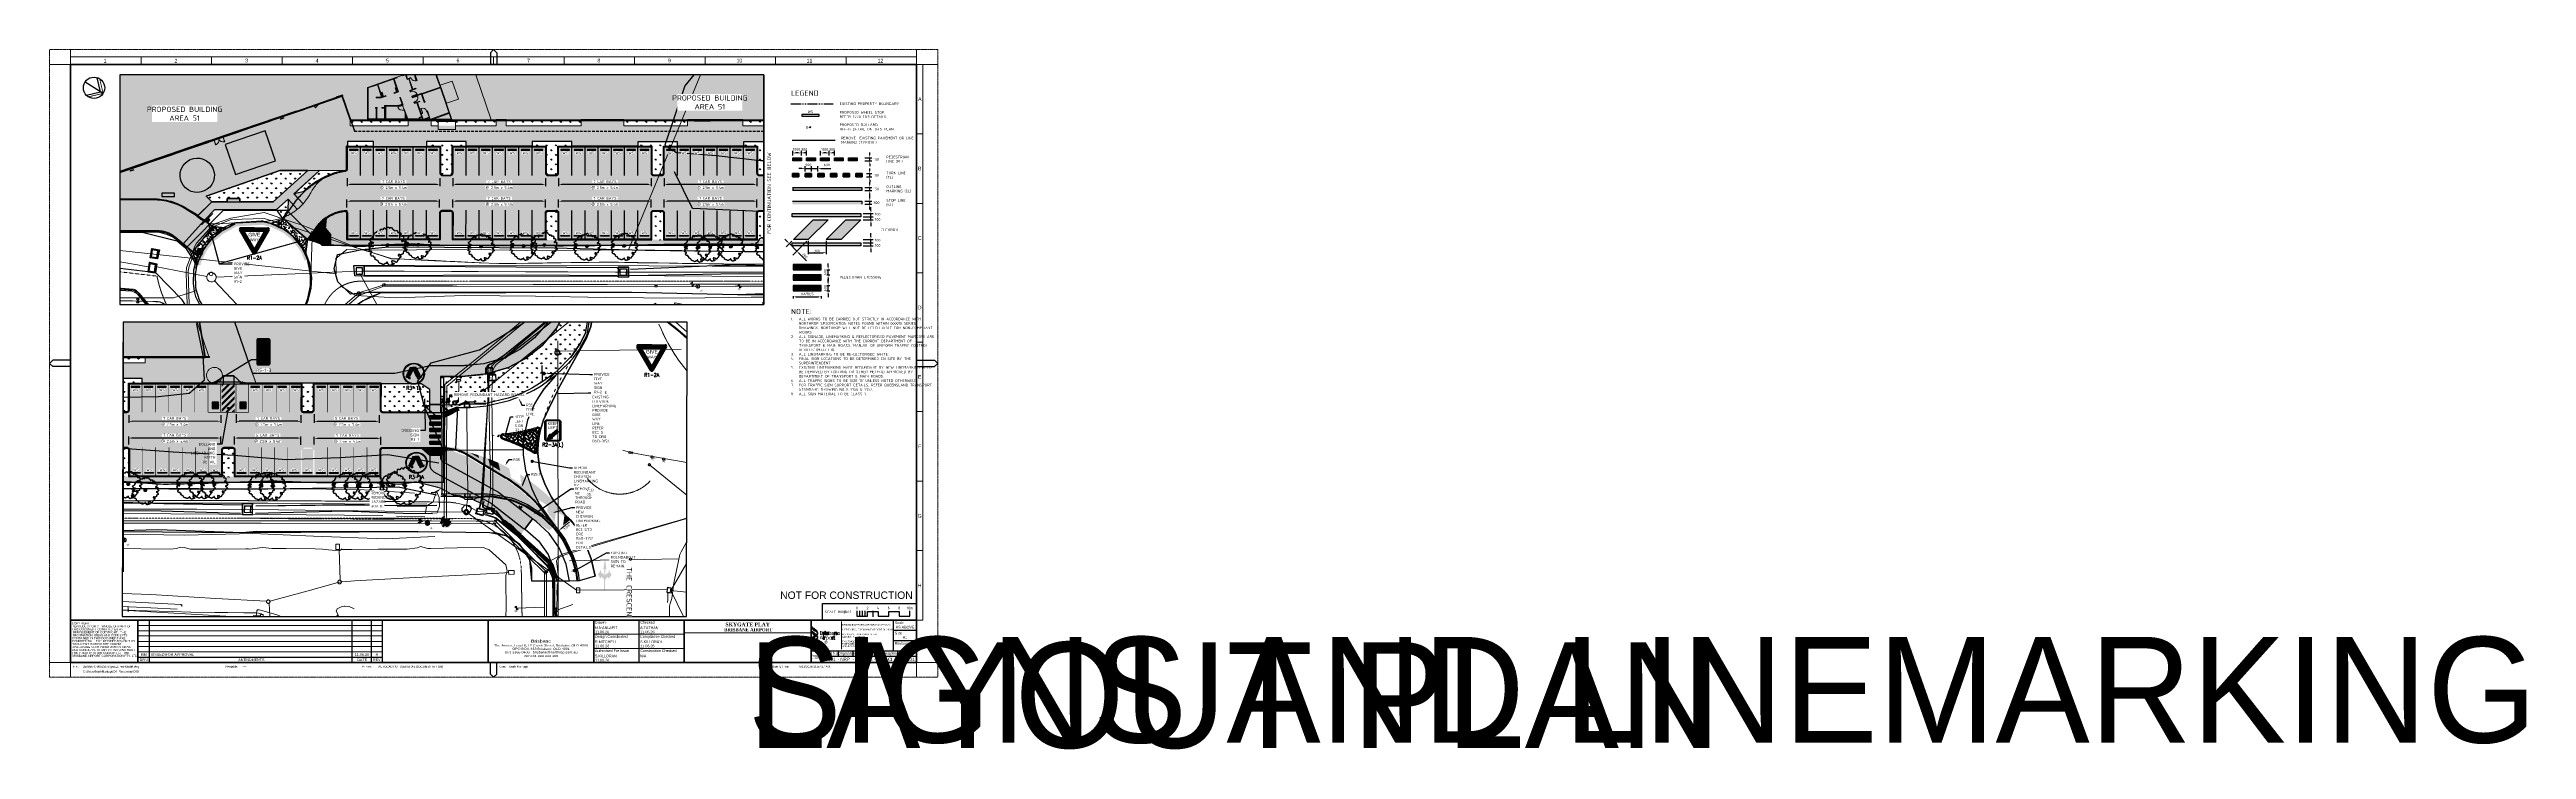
# Paper-space layout 'Layout1' of a CAD drawing. Header units: metres. Extents: x 0 to 2345, y -68 to 594.
# The model-space entities are those that its viewports show. They can reach past a viewport. Long polylines and large blocks are cut down to what shows.
import ezdxf
from ezdxf import colors
from ezdxf.entities.mleader import LeaderData, LeaderLine
from ezdxf.enums import TextEntityAlignment as Align
from ezdxf.math import Vec2, Vec3

# ---------------------------------------------------------------- set-up
doc = ezdxf.new("R2018")
doc.units = ezdxf.units.M
for name, pattern in [('AEC_Double Dash', [0.039, 0.015, -0.004, 0.006, -0.004, 0.006, -0.004]), ('DASHED', [19.05, 12.7, -6.35]), ('DGN Style 3', [0.017855, 0.012754, -0.005101]), ('ISO-DASHED', [12, 8, -4]), ('ISO-DATUM', [30, 25, -5]), ('LM_GL', [1.2, 0.6, -0.6]), ('LM_LL', [12, 3, -9]), ('PHANTOM', [26, 16, -2, 2, -2, 2, -2])]:
    doc.linetypes.add(name, pattern=pattern)
for name, color, linetype, plot in [('_PROP-BDY', 6, 'Continuous', False), ('defpoints_hatch_bdy', 47, 'Continuous', False), ('VPORTS', 11, 'Continuous', False), ('VPORTS_FRAMES', 11, 'Continuous', False)]:
    doc.layers.add(name, color=color, linetype=linetype, plot=plot)
for name, color, linetype, lineweight, plot in [('A-DOOR', 252, 'Continuous', 5, False), ('A-FLOR-IDEN', 47, 'Continuous', 5, False), ('S-GRID-IDEN', 47, 'Continuous', 5, False)]:
    doc.layers.add(name, color=color, linetype=linetype, lineweight=lineweight, plot=plot)
for name, color, linetype, lineweight in [('A-DOOR-FRAM', 252, 'Continuous', 5), ('A-FLOR', 252, 'Continuous', 5), ('A-GLAZ-CURT', 252, 'Continuous', 5), ('A-GLAZ-CWMG', 252, 'Continuous', 5), ('A-SIGN', 252, 'Continuous', 5), ('A-WALL', 252, 'Continuous', 5), ('A-WALL-FNSH', 252, 'Continuous', 5), ('C-PROP-LINE', 252, 'AEC_Double Dash', 5), ('C_FEAT', 252, 'EXISTING_COMMUNICATIONS', 0), ('C_MANHOLE_PIT', 252, 'EXISTING_COMMUNICATIONS', 0), ('C_MD', 252, 'EXISTING_COMMUNICATIONS', 0), ('C_UG_LINES', 252, 'EXISTING_COMMUNICATIONS', 0), ('D_FEAT', 252, 'EXIST_SWD', 0), ('D_UG_PIPES', 252, 'EXIST_SWD', 0), ('DR_GRATE', 252, 'EXIST_SWD', 0), ('DR_GRATED', 252, 'EXIST_SWD', 0), ('DR_LINED', 252, 'EXIST_SWD', 0), ('DR_STR', 252, 'EXIST_SWD', 0), ('E-ELEC-EQPM', 252, 'Continuous', 5), ('E-ELEC-FIXT', 252, 'Continuous', 5), ('E_ABAND', 252, 'EXISTING_ELECTRICITY', 0), ('E_FEAT', 252, 'EXISTING_ELECTRICITY', 0), ('E_MANHOLE_PIT', 252, 'Continuous', 0), ('E_UG_ANNOT', 252, 'Continuous', 0), ('E_UG_LINES', 252, 'EXISTING_ELECTRICITY_UG', 0), ('F-FIRE', 252, 'Continuous', 5), ('G-TTLB-BORD', 7, 'Continuous', 0), ('G-TTLB-TITL', 7, 'Continuous', 0), ('HT_FEAT', 252, 'Continuous', 0), ('HT_UG_LINES', 252, 'EXISTING_HIGH_VOLTAGE', 0), ('IR_FEAT', 252, 'Continuous', 0), ('IR_UG_PIPES', 252, 'EXISTING_IRRIGATION', 0), ('P-EQPM', 252, 'Continuous', 5), ('ROAD_FURNITURE', 252, 'Continuous', 0), ('ROAD_KERB_BACK', 252, 'Continuous', 0), ('ROAD_MARKS', 252, 'Continuous', 0), ('ROAD_TRACKS', 252, 'Continuous', 0), ('RW_ABAND', 252, 'EXISTING_WAT_RECYCLED', 0), ('RW_FEAT', 252, 'Continuous', 0), ('RW_UG_PIPES', 252, 'EXISTING_WAT_RECYCLED', 0), ('S_ABAND', 252, 'EXIST_SEWER', 0), ('S_FEAT', 252, 'Continuous', 0), ('S_MANHOLE', 252, 'Continuous', 0), ('S_RM_UG_PIPES', 252, 'EXIST_RISINGMAIN', 0), ('S_UG_PIPES', 252, 'EXIST_SEWER', 0), ('SGN_TRAF', 252, 'Continuous', 0), ('STR_POLES', 252, 'Continuous', 0), ('STR_SURFACES', 252, 'Continuous', 0), ('TEXT_NE LOGO', 7, 'Continuous', 18), ('VEG_EDGE_GARDEN', 252, 'Continuous', 0), ('VEG_TREE', 252, 'Continuous', 0), ('W_ABAND', 252, 'EXISTING_WATER', 0), ('W_AG_PIPES_N', 252, 'EXISTING_WATER', 0), ('W_FEAT', 252, 'EXISTING_WATER', 0)]:
    doc.layers.add(name, color=color, linetype=linetype, lineweight=lineweight)
for name, color, linetype in [('A_TTL_TEXT TITILE BLOCK-RefEdit0-RefEdit0', 7, 'Continuous'), ('A_TTL_TEXT TITLE', 5, 'Continuous'), ('C-EXST_PROP_BOUNDARY', 2, 'PHANTOM'), ('C_ANNO_TEXT 3.5', 3, 'Continuous'), ('C_ANNO_TEXT 5', 4, 'Continuous'), ('C_KERB_TEXT_2.5', 7, 'Continuous'), ('C_LNMK_BROKEN_LANE', 7, 'LM_LL'), ('C_LNMK_CHEVRON', 4, 'Continuous'), ('C_LNMK_GIVE_WAY', 7, 'LM_GL'), ('C_LNMK_MARKINGS', 4, 'Continuous'), ('C_LNMK_UNBROKEN_LANE', 7, 'Continuous'), ('C_PAVEMENT_HATCH_1', 252, 'Continuous'), ('C_RD_BOLLARD', 4, 'Continuous'), ('C_RD_THRESHOLD_HATCH', 8, 'Continuous'), ('C_RD_WHEEL_STOP', 7, 'Continuous'), ('C_SERVICE_EXIST_REMOVED', 10, 'CROSS2'), ('C_SWD_STONE_PITCHING_HATCH', 7, 'Continuous'), ('C_SYM_CONTINUATION', 250, 'PHANTOM'), ('C_SYM_NORTH', 5, 'Continuous'), ('C_TEXT_2.5', 7, 'Continuous'), ('C_TEXT_DIMS', 1, 'Continuous'), ('C_TEXT_LEGEND', 7, 'Continuous'), ('C_TEXT_MLEADER', 1, 'Continuous'), ('CIV_BUILDING FOOTPRINT', 252, 'ISO-DATUM'), ('CIV_BUILDING ROOF', 7, 'DASHED'), ('CIV_LINEMARKING', 252, 'Continuous'), ('CROSSING', 7, 'Continuous'), ('D_MANHOLE', 252, 'Continuous'), ('DR_GRATE_LIP', 252, 'Continuous'), ('DR_HW', 252, 'Continuous'), ('DR_UNLINED', 252, 'EXIST_SWD'), ('EWS_BATTER TOE', 252, 'Continuous'), ('FILENAME', 2, 'Continuous'), ('GIVE WAY', 2, 'Continuous'), ('HATCH_LANDSCAPE', 1, 'Continuous'), ('HATCH_PAVEMENT_CARPARK', 254, 'Continuous'), ('KERB', 2, 'Continuous'), ('KRB_BACK', 252, 'Continuous'), ('KRB_INV BARRIER [TYPE 1]', 2, 'ISO-DASHED'), ('KRB_LIP', 252, 'Continuous'), ('mga2020bdy', 252, 'Continuous'), ('mga2020C_MANHOLE_PIT', 252, 'Continuous'), ('mga2020D_MANHOLE', 252, 'Continuous'), ('mga2020DR_GRATE', 252, 'Continuous'), ('mga2020DR_GRATE_LIP', 252, 'Continuous'), ('mga2020DR_HW', 252, 'Continuous'), ('mga2020DR_UNLINED', 252, 'Continuous'), ('mga2020E_MANHOLE_PIT', 252, 'Continuous'), ('mga2020HT_MANHOLE_PIT', 252, 'Continuous'), ('mga2020ROAD_CROWN_SPOTS', 252, 'Continuous'), ('mga2020ROAD_FURNITURE', 252, 'Continuous'), ('mga2020ROAD_KERB_BACK', 252, 'Continuous'), ('mga2020ROAD_KERB_INVERT', 252, 'Continuous'), ('mga2020ROAD_KERB_LIP', 252, 'Continuous'), ('mga2020ROAD_KERB_TOP', 252, 'Continuous'), ('mga2020ROAD_MARKS', 252, 'Continuous'), ('mga2020ROAD_TRACKS', 252, 'Continuous'), ('mga2020S_MANHOLE', 252, 'Continuous'), ('mga2020SGN_GEN', 252, 'Continuous'), ('mga2020SGN_TRAF', 252, 'Continuous'), ('mga2020STR_POLES', 252, 'Continuous'), ('mga2020STR_SURFACES', 252, 'Continuous'), ('mga2020SURV_CONTROL', 252, 'Continuous'), ('mga2020VEG_EDGE_GARDEN', 252, 'Continuous'), ('mga2020VEG_TREE', 252, 'Continuous'), ('mga2020W_FEAT', 252, 'Continuous'), ('PAV_DRIVEWAY HEAVY DUTY', 252, 'Continuous'), ('PAV_FOOTPATH', 252, 'Continuous'), ('ROAD_CROWN_SPOTS', 252, 'Continuous'), ('ROAD_KERB_INVERT', 252, 'Continuous'), ('ROAD_KERB_TOP', 252, 'Continuous'), ('SGN_GEN', 252, 'Continuous'), ('Signs', 7, 'Continuous'), ('Signs - Labels', 7, 'Continuous'), ('STRINGS LIP', 60, 'Continuous'), ('SURV_CONTROL', 252, 'Continuous'), ('TEXT35', 3, 'Continuous'), ('TOPO_BANK', 252, 'Continuous'), ('XREF', 7, 'Continuous'), ('标注', 7, 'Continuous')]:
    doc.layers.add(name, color=color, linetype=linetype)
for name, color, linetype, true_color in [('C_HATCH_PR_BUILDING', 7, 'Continuous', 0xffffff), ('C_HATCH_PROPOSED_CROSSOVER', 9, 'Continuous', 0x808080), ('HATCH_PAVEMENT_FOOTPATH', 7, 'Continuous', 0xffe8a3)]:
    doc.layers.add(name, color=color, linetype=linetype, true_color=true_color)
doc.styles.add('Arial', font='arial.ttf', dxfattribs={"width": 1.25, "height": 2.75})
doc.styles.add('Arial_Wide', font='arial.ttf', dxfattribs={"width": 1.25, "height": 2.75})
doc.styles.add('ISOCP', font='isocp.shx')
doc.styles.add('ROMANS', font='ROMANS.SHX')
doc.styles.add('RTA', font='arial.ttf')
doc.styles.get("Standard").update_dxf_attribs({"font": 'ARIALN.TTF'})
doc.styles.add('Style-Arial', font='arial.ttf')
doc.styles.add('Style-INTL_ISO_EQUAL', font='ISOCP.shx')
doc.styles.add('Style-Times New Roman', font='times.ttf')
doc.styles.add('UNIV', font='univ')
doc.linetypes.add('CROSS2', pattern='A,0,-5,[130,ltypeshp.shx,S=1,R=45,X=0,Y=0],-1,[130,ltypeshp.shx,S=1,R=135,X=-1,Y=0],-5', length=11)
doc.linetypes.add('EXIST_RISINGMAIN', pattern='A,5,-2.5,5,-2,["RM",Standard,S=2.5,R=0,X=0,Y=-1.25],-5,5,-2.5,5,-2.5', length=34.5)
doc.linetypes.add('EXIST_SEWER', pattern='A,5,-2.5,5,-2,["S",Standard,S=2.5,R=0,X=0,Y=-1.25],-3.5,5,-2.5,5,-2.5', length=33)
doc.linetypes.add('EXIST_SWD', pattern='A,5,-2.5,5,-2,["SWD",Standard,S=2.5,R=0,X=0,Y=-1.25],-8,5,-2.5,5,-2.5', length=37.5)
doc.linetypes.add('EXISTING_COMMUNICATIONS', pattern='A,2,-2,2,-2,2,-2,["COMS",Standard,S=2.5,R=0,X=0,Y=-1.25],-9.75,2,-2,2,-2', length=29.75)
doc.linetypes.add('EXISTING_ELECTRICITY', pattern='A,2,-2,2,-2,2,-2,["E",Standard,S=2.5,R=0,X=0,Y=-1.25],-3.4,2,-2,2,-2', length=23.4)
doc.linetypes.add('EXISTING_ELECTRICITY_UG', pattern='A,2,-2,2,-2,2,-2,["E-UG",Standard,S=2.5,R=0,X=0,Y=-1.25],-9.15,2,-2,2,-2', length=29.15)
doc.linetypes.add('EXISTING_HIGH_VOLTAGE', pattern='A,2,-2,2,-2,2,-2,["HV",Standard,S=2.5,R=0,X=0,Y=-1.25],-5.9,2,-2,2,-2', length=25.9)
doc.linetypes.add('EXISTING_IRRIGATION', pattern='A,2,-2,2,-2,2,-2,["IRR",Standard,S=2.5,R=0,X=0,Y=-1.25],-7.4,2,-2,2,-2', length=27.4)
doc.linetypes.add('EXISTING_WAT_RECYCLED', pattern='A,2,-2,2,-2,2,-2,["R",Standard,S=2.5,R=0,X=0,Y=-1.25],-4.4,2,-2,2,-2', length=24.4)
doc.linetypes.add('EXISTING_WATER', pattern='A,2,-2,2,-2,2,-2,["W",Standard,S=2.5,R=0,X=0,Y=-1.25],-4.4,2,-2,2,-2', length=24.4)
doc.dimstyles.new('ISOCP', dxfattribs={"dimtxt": 2.5, "dimasz": 3, "dimexe": 1.5, "dimexo": 5, "dimgap": 1.5, "dimtad": 1, "dimzin": 0, "dimdsep": 46, "dimtxsty": 'ISOCP', "dimcen": 1, "dimclrd": 256, "dimclre": 256, "dimclrt": 7, "dimadec": 0, "dimazin": 0, "dimtfac": 1, "dimtmove": 0, "dimatfit": 2, "dimfxl": 1, "dimtfill": 1, "dimtolj": 1, "dimtzin": 0, "dimlwd": -1, "dimlwe": -1, "dimarcsym": 0})
pattern_1 = [(212.013854887, (0, 0), (-0.28538859865, -1.2375190291), [0.238125, -1.557926224]), (167.013854887, (0, 0), (-0.28538859868, -1.23751902925), [0.238125, -1.031875]), (257.013854887, (0, 0), (1.23751902925, -0.28538859868), [0.238125, -1.031875])]
pattern_2 = [(212.013854887, (0, 0), (-0.28538859865, -1.2375190291), [0.238125, -1.557926224]), (167.013854887, (0, 0), (-0.28538859868, -1.23751902925), [0.238125, -1.031875]), (257.013854887, (0, 0), (1.23751902925, -0.28538859868), [0.238125, -1.031875])]
pattern_3 = [(60, (507822.1915, 6967276.5554), (-0.58666, 0.33871), []), (150, (507822.1915, 6967276.5554), (-1.09466, -0.54117), [0.67742, -0.67742])]

# ---------------------------------------------------------------- blocks, each defined once
blk = doc.blocks.new('PROJECT TITLE BLOCK(2.4.0)')
at = {"layer": 'G-TTLB-BORD', "linetype": 'Continuous', "lineweight": 0}
h = blk.add_hatch(color=7, dxfattribs=at)
h.set_gradient(color1=(0, 143, 227), color2=(27, 9, 111))
edge = h.paths.add_edge_path()
edge.add_spline(control_points=[(726.7, 43.8), (725.5, 45.1), (723, 46.8), (723.2, 46.6), (723.5, 46.5), (722.3, 47.2), (722.2, 47.7)], knot_values=[0, 0, 0, 0, 0.5, 0.5, 0.5, 1, 1, 1, 1], degree=3, periodic=0)
edge.add_line((722.2, 47.7), (722.1, 47.6))
edge.add_line((722.1, 47.6), (722.3, 45.6))
edge.add_spline(control_points=[(722.3, 45.6), (722.4, 45.1), (722.9, 44.7), (723.4, 44.5), (723.4, 44.5), (725.8, 43.3), (726.6, 42.7), (727.3, 42.1), (727.4, 41.7), (727.4, 41.7), (727.4, 41.7), (727.7, 42.8), (726.7, 43.8)], knot_values=[0, 0, 0, 0, 0.25, 0.25, 0.25, 0.5, 0.5, 0.5, 0.75, 0.75, 0.75, 1, 1, 1, 1], degree=3, periodic=0)
h = blk.add_hatch(color=7, dxfattribs=at)
h.set_gradient(color1=(0, 143, 227), color2=(27, 9, 111))
edge = h.paths.add_edge_path()
edge.add_spline(control_points=[(726.7, 39.9), (725.5, 41.2), (723, 42.8), (723.2, 42.7), (723.5, 42.5), (722.3, 43.2), (722.2, 43.7)], knot_values=[0, 0, 0, 0, 0.5, 0.5, 0.5, 1, 1, 1, 1], degree=3, periodic=0)
edge.add_line((722.2, 43.7), (722.1, 43.7))
edge.add_line((722.1, 43.7), (722.3, 41.7))
edge.add_spline(control_points=[(722.3, 41.7), (722.4, 41.2), (722.9, 40.8), (723.4, 40.6), (723.4, 40.6), (725.8, 39.4), (726.6, 38.8), (727.3, 38.2), (727.4, 37.8), (727.4, 37.8), (727.4, 37.8), (727.7, 38.8), (726.7, 39.9)], knot_values=[0, 0, 0, 0, 0.25, 0.25, 0.25, 0.5, 0.5, 0.5, 0.75, 0.75, 0.75, 1, 1, 1, 1], degree=3, periodic=0)
h = blk.add_hatch(color=7, dxfattribs=at)
h.set_gradient(color1=(255, 192, 0), color2=(255, 94, 0))
edge = h.paths.add_edge_path()
edge.add_spline(control_points=[(727.4, 41.7), (727.4, 41.7), (727.3, 41.3), (726.6, 40.8), (725.8, 40.2), (723.4, 39), (723.4, 39), (722.9, 38.7), (722.4, 38.4), (722.3, 37.8)], knot_values=[0, 0, 0, 0, 0.333333, 0.333333, 0.333333, 0.666667, 0.666667, 0.666667, 1, 1, 1, 1], degree=3, periodic=0)
edge.add_line((722.3, 37.8), (722.1, 35.8))
edge.add_line((722.1, 35.8), (722.2, 35.8))
edge.add_spline(control_points=[(722.2, 35.8), (722.3, 36.3), (723.5, 37), (723.2, 36.8), (723, 36.7), (725.5, 38.3), (726.7, 39.7), (727.7, 40.7), (727.4, 41.7), (727.4, 41.7)], knot_values=[0, 0, 0, 0, 0.333333, 0.333333, 0.333333, 0.666667, 0.666667, 0.666667, 1, 1, 1, 1], degree=3, periodic=0)
h = blk.add_hatch(color=7, dxfattribs=at)
h.set_gradient(color1=(203, 215, 0), color2=(0, 140, 51))
edge = h.paths.add_edge_path()
edge.add_spline(control_points=[(727.4, 37.8), (727.4, 37.8), (727.3, 37.4), (726.6, 36.8), (725.8, 36.2), (723.4, 35), (723.4, 35), (722.9, 34.8), (722.4, 34.4), (722.3, 33.9)], knot_values=[0, 0, 0, 0, 0.333333, 0.333333, 0.333333, 0.666667, 0.666667, 0.666667, 1, 1, 1, 1], degree=3, periodic=0)
edge.add_line((722.3, 33.9), (722.1, 31.9))
edge.add_line((722.1, 31.9), (722.2, 31.9))
edge.add_spline(control_points=[(722.2, 31.9), (722.3, 32.3), (723.5, 33.1), (723.2, 32.9), (723, 32.8), (725.5, 34.4), (726.7, 35.7), (727.7, 36.8), (727.4, 37.8), (727.4, 37.8)], knot_values=[0, 0, 0, 0, 0.333333, 0.333333, 0.333333, 0.666667, 0.666667, 0.666667, 1, 1, 1, 1], degree=3, periodic=0)
at = {"layer": 'G-TTLB-BORD', "linetype": 'Continuous', "lineweight": 0, "true_color": 0x0c2340}
h = blk.add_hatch(color=158, dxfattribs=at)
h.paths.add_polyline_path([(729, 35.8), (729.5, 35.8), (729.8, 36.8), (731.4, 36.8), (731.8, 35.8), (732.3, 35.8), (730.9, 39.4), (730.4, 39.4)])
h.paths.add_polyline_path([(730, 37.2), (730.6, 38.9), (731.3, 37.2)], flags=16)
h = blk.add_hatch(color=158, dxfattribs=at)
edge = h.paths.add_edge_path()
edge.add_line((730.7, 43.7), (729.4, 43.7))
edge.add_line((729.4, 43.7), (729.4, 40.1))
edge.add_line((729.4, 40.1), (730.8, 40.1))
edge.add_spline(control_points=[(730.8, 40.1), (731.2, 40.1), (731.5, 40.2), (731.7, 40.4), (732, 40.6), (732.1, 40.8), (732.1, 41.1), (732.1, 41.6), (731.8, 41.9), (731.3, 42), (731.5, 42), (731.7, 42.1), (731.8, 42.2), (731.9, 42.4), (732, 42.6), (732, 42.8), (732, 43.1), (731.8, 43.3), (731.6, 43.5), (731.4, 43.6), (731.1, 43.7), (730.7, 43.7)], knot_values=[0, 0, 0, 0, 0.142857, 0.142857, 0.142857, 0.285714, 0.285714, 0.285714, 0.428571, 0.428571, 0.428571, 0.571429, 0.571429, 0.571429, 0.714286, 0.714286, 0.714286, 0.857143, 0.857143, 0.857143, 1, 1, 1, 1], degree=3, periodic=0)
edge = h.paths.add_edge_path(flags=16)
edge.add_line((730, 40.6), (730, 41.7))
edge.add_line((730, 41.7), (730.8, 41.7))
edge.add_spline(control_points=[(730.8, 41.7), (731, 41.7), (731.2, 41.6), (731.3, 41.5), (731.4, 41.4), (731.5, 41.3), (731.5, 41.1), (731.5, 41), (731.4, 40.8), (731.3, 40.7), (731.2, 40.7), (731, 40.6), (730.8, 40.6)], knot_values=[0, 0, 0, 0, 0.25, 0.25, 0.25, 0.5, 0.5, 0.5, 0.75, 0.75, 0.75, 1, 1, 1, 1], degree=3, periodic=0)
edge.add_line((730.8, 40.6), (730, 40.6))
edge = h.paths.add_edge_path(flags=16)
edge.add_line((730, 42.2), (730, 43.2))
edge.add_line((730, 43.2), (730.7, 43.2))
edge.add_spline(control_points=[(730.7, 43.2), (730.9, 43.2), (731.1, 43.2), (731.2, 43.1), (731.3, 43), (731.4, 42.9), (731.4, 42.7), (731.4, 42.5), (731.3, 42.4), (731.2, 42.3), (731.1, 42.2), (730.9, 42.2), (730.7, 42.2)], knot_values=[0, 0, 0, 0, 0.25, 0.25, 0.25, 0.5, 0.5, 0.5, 0.75, 0.75, 0.75, 1, 1, 1, 1], degree=3, periodic=0)
edge.add_line((730.7, 42.2), (730, 42.2))
h = blk.add_hatch(color=158, dxfattribs=at)
edge = h.paths.add_edge_path()
edge.add_line((733.9, 42.7), (733.7, 42.7))
edge.add_spline(control_points=[(733.7, 42.7), (733.5, 42.7), (733.4, 42.7), (733.3, 42.6), (733.1, 42.6), (733, 42.5), (733, 42.3)], knot_values=[0, 0, 0, 0, 0.5, 0.5, 0.5, 1, 1, 1, 1], degree=3, periodic=0)
edge.add_line((733, 42.3), (732.9, 42.7))
edge.add_line((732.9, 42.7), (732.4, 42.7))
edge.add_line((732.4, 42.7), (732.4, 40.1))
edge.add_line((732.4, 40.1), (733, 40.1))
edge.add_line((733, 40.1), (733, 41.4))
edge.add_spline(control_points=[(733, 41.4), (733, 41.7), (733, 41.8), (733.1, 42), (733.2, 42.1), (733.4, 42.2), (733.6, 42.2)], knot_values=[0, 0, 0, 0, 0.5, 0.5, 0.5, 1, 1, 1, 1], degree=3, periodic=0)
edge.add_line((733.6, 42.2), (733.9, 42.2))
edge.add_line((733.9, 42.2), (733.9, 42.7))
h = blk.add_hatch(color=158, dxfattribs=at)
edge = h.paths.add_edge_path()
edge.add_spline(control_points=[(732.9, 39.3), (732.8, 39.4), (732.8, 39.4), (732.7, 39.4), (732.6, 39.4), (732.5, 39.4), (732.5, 39.3), (732.4, 39.3), (732.4, 39.2), (732.4, 39.1), (732.4, 39.1), (732.4, 39), (732.5, 38.9), (732.5, 38.9), (732.6, 38.9), (732.7, 38.9), (732.8, 38.9), (732.8, 38.9), (732.9, 38.9), (732.9, 39), (733, 39.1), (733, 39.1), (733, 39.2), (732.9, 39.3), (732.9, 39.3)], knot_values=[0, 0, 0, 0, 0.125, 0.125, 0.125, 0.25, 0.25, 0.25, 0.375, 0.375, 0.375, 0.5, 0.5, 0.5, 0.625, 0.625, 0.625, 0.75, 0.75, 0.75, 0.875, 0.875, 0.875, 1, 1, 1, 1], degree=3, periodic=0)
h = blk.add_hatch(color=158, dxfattribs=at)
edge = h.paths.add_edge_path()
edge.add_spline(control_points=[(732.5, 38.4), (732.5, 38.4), (732.5, 35.8), (732.5, 35.8), (732.5, 35.8), (732.9, 35.8), (732.9, 35.8), (732.9, 35.8), (732.9, 38.4), (732.9, 38.4), (732.9, 38.4), (732.5, 38.4), (732.5, 38.4)], knot_values=[0, 0, 0, 0, 0.25, 0.25, 0.25, 0.5, 0.5, 0.5, 0.75, 0.75, 0.75, 1, 1, 1, 1], degree=3, periodic=0)
h = blk.add_hatch(color=158, dxfattribs=at)
edge = h.paths.add_edge_path()
edge.add_line((734.7, 38.4), (734.6, 38.4))
edge.add_spline(control_points=[(734.6, 38.4), (734.4, 38.4), (734.2, 38.4), (734.1, 38.3), (734, 38.2), (733.9, 38.1), (733.8, 38)], knot_values=[0, 0, 0, 0, 0.5, 0.5, 0.5, 1, 1, 1, 1], degree=3, periodic=0)
edge.add_line((733.8, 38), (733.8, 38.4))
edge.add_line((733.8, 38.4), (733.4, 38.4))
edge.add_line((733.4, 38.4), (733.4, 35.8))
edge.add_line((733.4, 35.8), (733.8, 35.8))
edge.add_line((733.8, 35.8), (733.8, 37.1))
edge.add_spline(control_points=[(733.8, 37.1), (733.8, 37.4), (733.9, 37.6), (734, 37.7), (734.1, 37.9), (734.3, 38), (734.5, 38)], knot_values=[0, 0, 0, 0, 0.5, 0.5, 0.5, 1, 1, 1, 1], degree=3, periodic=0)
edge.add_line((734.5, 38), (734.7, 38))
edge.add_line((734.7, 38), (734.7, 38.4))
at = {"layer": 'G-TTLB-BORD', "linetype": 'Continuous', "lineweight": 0, "true_color": 0xffffff}
h = blk.add_hatch(color=7, dxfattribs=at)
edge = h.paths.add_edge_path()
edge.add_spline(control_points=[(735.2, 32), (736, 32), (736.5, 32.5), (736.5, 33.4), (736.5, 34.2), (736, 34.8), (735.2, 34.8), (734.3, 34.8), (733.8, 34.2), (733.8, 33.4), (733.8, 32.5), (734.3, 32), (735.2, 32)], knot_values=[0, 0, 0, 0, 0.25, 0.25, 0.25, 0.5, 0.5, 0.5, 0.75, 0.75, 0.75, 1, 1, 1, 1], degree=3, periodic=0)
edge = h.paths.add_edge_path(flags=17)
edge.add_spline(control_points=[(735.2, 34.3), (735.7, 34.3), (736, 33.9), (736, 33.4), (736, 32.8), (735.7, 32.4), (735.2, 32.4), (734.7, 32.4), (734.4, 32.8), (734.4, 33.4), (734.4, 33.9), (734.7, 34.3), (735.2, 34.3)], knot_values=[0, 0, 0, 0, 0.25, 0.25, 0.25, 0.5, 0.5, 0.5, 0.75, 0.75, 0.75, 1, 1, 1, 1], degree=3, periodic=0)
at = {"layer": 'G-TTLB-BORD', "linetype": 'Continuous', "lineweight": 0, "true_color": 0x0c2340}
h = blk.add_hatch(color=158, dxfattribs=at)
edge = h.paths.add_edge_path()
edge.add_spline(control_points=[(734.7, 43.7), (734.6, 43.8), (734.5, 43.8), (734.4, 43.8), (734.3, 43.8), (734.2, 43.8), (734.2, 43.7), (734.1, 43.6), (734.1, 43.5), (734.1, 43.5), (734.1, 43.4), (734.1, 43.3), (734.2, 43.2), (734.2, 43.2), (734.3, 43.1), (734.4, 43.1), (734.5, 43.1), (734.6, 43.2), (734.7, 43.2), (734.7, 43.3), (734.8, 43.4), (734.8, 43.5), (734.8, 43.5), (734.7, 43.6), (734.7, 43.7)], knot_values=[0, 0, 0, 0, 0.125, 0.125, 0.125, 0.25, 0.25, 0.25, 0.375, 0.375, 0.375, 0.5, 0.5, 0.5, 0.625, 0.625, 0.625, 0.75, 0.75, 0.75, 0.875, 0.875, 0.875, 1, 1, 1, 1], degree=3, periodic=0)
h = blk.add_hatch(color=158, dxfattribs=at)
edge = h.paths.add_edge_path()
edge.add_spline(control_points=[(734.1, 42.7), (734.1, 42.7), (734.1, 40.1), (734.1, 40.1), (734.1, 40.1), (734.7, 40.1), (734.7, 40.1), (734.7, 40.1), (734.7, 42.7), (734.7, 42.7), (734.7, 42.7), (734.1, 42.7), (734.1, 42.7)], knot_values=[0, 0, 0, 0, 0.25, 0.25, 0.25, 0.5, 0.5, 0.5, 0.75, 0.75, 0.75, 1, 1, 1, 1], degree=3, periodic=0)
h = blk.add_hatch(color=158, dxfattribs=at)
edge = h.paths.add_edge_path()
edge.add_line((735.6, 41), (735, 41))
edge.add_spline(control_points=[(735, 41), (735, 40.7), (735.1, 40.5), (735.4, 40.3), (735.6, 40.2), (735.9, 40.1), (736.2, 40.1), (736.4, 40.1), (736.6, 40.1), (736.8, 40.2), (736.9, 40.2), (737.1, 40.3), (737.2, 40.5), (737.3, 40.6), (737.3, 40.7), (737.3, 40.9), (737.3, 41.1), (737.3, 41.2), (737.2, 41.3), (737.1, 41.4), (737, 41.5), (736.8, 41.6), (736.6, 41.6), (736.5, 41.7), (736.2, 41.7), (736.1, 41.7), (735.9, 41.7), (735.9, 41.7), (735.8, 41.8), (735.7, 41.8), (735.7, 41.8), (735.6, 41.9), (735.6, 41.9), (735.6, 42), (735.6, 42.1), (735.7, 42.2), (735.8, 42.2), (735.9, 42.3), (736, 42.3), (736.1, 42.3), (736.3, 42.3), (736.4, 42.3), (736.5, 42.2), (736.7, 42.1), (736.7, 42), (736.7, 41.9)], knot_values=[0, 0, 0, 0, 0.066667, 0.066667, 0.066667, 0.133333, 0.133333, 0.133333, 0.2, 0.2, 0.2, 0.266667, 0.266667, 0.266667, 0.333333, 0.333333, 0.333333, 0.4, 0.4, 0.4, 0.466667, 0.466667, 0.466667, 0.533333, 0.533333, 0.533333, 0.6, 0.6, 0.6, 0.666667, 0.666667, 0.666667, 0.733333, 0.733333, 0.733333, 0.8, 0.8, 0.8, 0.866667, 0.866667, 0.866667, 0.933333, 0.933333, 0.933333, 1, 1, 1, 1], degree=3, periodic=0)
edge.add_line((736.7, 41.9), (737.3, 41.9))
edge.add_spline(control_points=[(737.3, 41.9), (737.2, 42.2), (737.1, 42.4), (736.9, 42.6), (736.7, 42.7), (736.5, 42.8), (736.1, 42.8), (735.9, 42.8), (735.7, 42.7), (735.6, 42.7), (735.4, 42.6), (735.3, 42.5), (735.2, 42.4), (735.1, 42.3), (735.1, 42.1), (735.1, 42), (735.1, 41.8), (735.1, 41.6), (735.2, 41.5), (735.3, 41.4), (735.4, 41.4), (735.6, 41.3), (735.7, 41.3), (735.9, 41.2), (736.1, 41.2), (736.3, 41.2), (736.4, 41.2), (736.5, 41.2), (736.6, 41.1), (736.6, 41.1), (736.7, 41.1), (736.7, 41), (736.8, 40.9), (736.8, 40.9), (736.8, 40.8), (736.7, 40.7), (736.6, 40.6), (736.5, 40.5), (736.4, 40.5), (736.2, 40.5), (736, 40.5), (735.9, 40.6), (735.7, 40.6), (735.6, 40.7), (735.6, 40.8), (735.6, 41)], knot_values=[0, 0, 0, 0, 0.066667, 0.066667, 0.066667, 0.133333, 0.133333, 0.133333, 0.2, 0.2, 0.2, 0.266667, 0.266667, 0.266667, 0.333333, 0.333333, 0.333333, 0.4, 0.4, 0.4, 0.466667, 0.466667, 0.466667, 0.533333, 0.533333, 0.533333, 0.6, 0.6, 0.6, 0.666667, 0.666667, 0.666667, 0.733333, 0.733333, 0.733333, 0.8, 0.8, 0.8, 0.866667, 0.866667, 0.866667, 0.933333, 0.933333, 0.933333, 1, 1, 1, 1], degree=3, periodic=0)
h = blk.add_hatch(color=158, dxfattribs=at)
edge = h.paths.add_edge_path()
edge.add_spline(control_points=[(737, 38.3), (736.8, 38.4), (736.6, 38.4), (736.4, 38.4), (736, 38.4), (735.7, 38.3), (735.5, 38)], knot_values=[0, 0, 0, 0, 0.5, 0.5, 0.5, 1, 1, 1, 1], degree=3, periodic=0)
edge.add_line((735.5, 38), (735.4, 38.4))
edge.add_line((735.4, 38.4), (735.1, 38.4))
edge.add_line((735.1, 38.4), (735.1, 34.8))
edge.add_line((735.1, 34.8), (735.5, 34.8))
edge.add_line((735.5, 34.8), (735.5, 36.2))
edge.add_spline(control_points=[(735.5, 36.2), (735.6, 36.1), (735.7, 36), (735.8, 35.9), (736, 35.8), (736.2, 35.8), (736.4, 35.8), (736.6, 35.8), (736.8, 35.8), (737, 35.9), (737.2, 36), (737.4, 36.2), (737.5, 36.4), (737.6, 36.6), (737.6, 36.8), (737.6, 37.1), (737.6, 37.4), (737.6, 37.6), (737.5, 37.8), (737.4, 38), (737.2, 38.2), (737, 38.3)], knot_values=[0, 0, 0, 0, 0.142857, 0.142857, 0.142857, 0.285714, 0.285714, 0.285714, 0.428571, 0.428571, 0.428571, 0.571429, 0.571429, 0.571429, 0.714286, 0.714286, 0.714286, 0.857143, 0.857143, 0.857143, 1, 1, 1, 1], degree=3, periodic=0)
edge = h.paths.add_edge_path(flags=16)
edge.add_spline(control_points=[(737, 36.4), (736.8, 36.2), (736.6, 36.1), (736.3, 36.1), (736.2, 36.1), (736, 36.2), (735.9, 36.3), (735.7, 36.3), (735.6, 36.5), (735.6, 36.6), (735.5, 36.8), (735.5, 36.9), (735.5, 37.1), (735.5, 37.3), (735.5, 37.5), (735.6, 37.6), (735.6, 37.7), (735.7, 37.9), (735.9, 37.9), (736, 38), (736.2, 38.1), (736.3, 38.1), (736.6, 38.1), (736.8, 38), (737, 37.8), (737.1, 37.6), (737.2, 37.4), (737.2, 37.1), (737.2, 36.8), (737.1, 36.6), (737, 36.4)], knot_values=[0, 0, 0, 0, 0.1, 0.1, 0.1, 0.2, 0.2, 0.2, 0.3, 0.3, 0.3, 0.4, 0.4, 0.4, 0.5, 0.5, 0.5, 0.6, 0.6, 0.6, 0.7, 0.7, 0.7, 0.8, 0.8, 0.8, 0.9, 0.9, 0.9, 1, 1, 1, 1], degree=3, periodic=0)
h = blk.add_hatch(color=158, dxfattribs=at)
edge = h.paths.add_edge_path()
edge.add_spline(control_points=[(739.7, 42.6), (739.5, 42.7), (739.3, 42.8), (739.1, 42.8), (738.7, 42.8), (738.4, 42.6), (738.2, 42.3)], knot_values=[0, 0, 0, 0, 0.5, 0.5, 0.5, 1, 1, 1, 1], degree=3, periodic=0)
edge.add_line((738.2, 42.3), (738.2, 43.7))
edge.add_line((738.2, 43.7), (737.7, 43.7))
edge.add_line((737.7, 43.7), (737.7, 40.1))
edge.add_line((737.7, 40.1), (738.1, 40.1))
edge.add_line((738.1, 40.1), (738.2, 40.5))
edge.add_spline(control_points=[(738.2, 40.5), (738.3, 40.4), (738.4, 40.3), (738.6, 40.2), (738.7, 40.1), (738.9, 40.1), (739.1, 40.1), (739.3, 40.1), (739.5, 40.1), (739.7, 40.2), (739.9, 40.4), (740, 40.5), (740.1, 40.7), (740.3, 40.9), (740.3, 41.2), (740.3, 41.4), (740.3, 41.7), (740.3, 41.9), (740.1, 42.1), (740, 42.3), (739.9, 42.5), (739.7, 42.6)], knot_values=[0, 0, 0, 0, 0.142857, 0.142857, 0.142857, 0.285714, 0.285714, 0.285714, 0.428571, 0.428571, 0.428571, 0.571429, 0.571429, 0.571429, 0.714286, 0.714286, 0.714286, 0.857143, 0.857143, 0.857143, 1, 1, 1, 1], degree=3, periodic=0)
edge = h.paths.add_edge_path(flags=16)
edge.add_spline(control_points=[(739.5, 40.8), (739.4, 40.6), (739.2, 40.5), (739, 40.5), (738.7, 40.5), (738.6, 40.6), (738.4, 40.8), (738.3, 41), (738.2, 41.2), (738.2, 41.4), (738.2, 41.7), (738.3, 41.9), (738.4, 42.1), (738.6, 42.2), (738.7, 42.3), (739, 42.3), (739.2, 42.3), (739.4, 42.2), (739.5, 42.1), (739.7, 41.9), (739.7, 41.7), (739.7, 41.4), (739.7, 41.2), (739.7, 41), (739.5, 40.8)], knot_values=[0, 0, 0, 0, 0.125, 0.125, 0.125, 0.25, 0.25, 0.25, 0.375, 0.375, 0.375, 0.5, 0.5, 0.5, 0.625, 0.625, 0.625, 0.75, 0.75, 0.75, 0.875, 0.875, 0.875, 1, 1, 1, 1], degree=3, periodic=0)
h = blk.add_hatch(color=158, dxfattribs=at)
edge = h.paths.add_edge_path()
edge.add_spline(control_points=[(738.5, 35.9), (738.7, 35.8), (738.9, 35.8), (739.2, 35.8), (739.4, 35.8), (739.7, 35.8), (739.9, 35.9), (740.1, 36), (740.2, 36.2), (740.3, 36.4), (740.4, 36.6), (740.5, 36.8), (740.5, 37.1), (740.5, 37.4), (740.4, 37.6), (740.3, 37.8), (740.2, 38), (740.1, 38.2), (739.9, 38.3), (739.7, 38.4), (739.4, 38.4), (739.2, 38.4), (738.9, 38.4), (738.7, 38.4), (738.5, 38.3), (738.3, 38.2), (738.2, 38), (738.1, 37.8), (737.9, 37.6), (737.9, 37.4), (737.9, 37.1), (737.9, 36.8), (737.9, 36.6), (738.1, 36.4), (738.2, 36.2), (738.3, 36), (738.5, 35.9)], knot_values=[0, 0, 0, 0, 0.083333, 0.083333, 0.083333, 0.166667, 0.166667, 0.166667, 0.25, 0.25, 0.25, 0.333333, 0.333333, 0.333333, 0.416667, 0.416667, 0.416667, 0.5, 0.5, 0.5, 0.583333, 0.583333, 0.583333, 0.666667, 0.666667, 0.666667, 0.75, 0.75, 0.75, 0.833333, 0.833333, 0.833333, 0.916667, 0.916667, 0.916667, 1, 1, 1, 1], degree=3, periodic=0)
edge = h.paths.add_edge_path(flags=16)
edge.add_spline(control_points=[(739.6, 36.3), (739.5, 36.2), (739.4, 36.1), (739.2, 36.1), (739, 36.1), (738.9, 36.2), (738.7, 36.3), (738.6, 36.3), (738.5, 36.5), (738.4, 36.6), (738.4, 36.7), (738.3, 36.9), (738.3, 37.1), (738.3, 37.3), (738.4, 37.4), (738.4, 37.6), (738.5, 37.7), (738.6, 37.9), (738.7, 37.9), (738.9, 38), (739, 38.1), (739.2, 38.1), (739.4, 38.1), (739.5, 38), (739.6, 37.9), (739.8, 37.9), (739.9, 37.7), (739.9, 37.6), (740, 37.4), (740.1, 37.3), (740.1, 37.1), (740.1, 36.9), (740, 36.7), (739.9, 36.6), (739.9, 36.5), (739.8, 36.3), (739.6, 36.3)], knot_values=[0, 0, 0, 0, 0.083333, 0.083333, 0.083333, 0.166667, 0.166667, 0.166667, 0.25, 0.25, 0.25, 0.333333, 0.333333, 0.333333, 0.416667, 0.416667, 0.416667, 0.5, 0.5, 0.5, 0.583333, 0.583333, 0.583333, 0.666667, 0.666667, 0.666667, 0.75, 0.75, 0.75, 0.833333, 0.833333, 0.833333, 0.916667, 0.916667, 0.916667, 1, 1, 1, 1], degree=3, periodic=0)
h = blk.add_hatch(color=158, dxfattribs=at)
edge = h.paths.add_edge_path()
edge.add_line((743.1, 40.6), (743, 40.6))
edge.add_spline(control_points=[(743, 40.6), (742.9, 40.6), (742.8, 40.7), (742.8, 40.8)], knot_values=[0, 0, 0, 0, 1, 1, 1, 1], degree=3, periodic=0)
edge.add_line((742.8, 40.8), (742.8, 41.8))
edge.add_spline(control_points=[(742.8, 41.8), (742.8, 42.1), (742.7, 42.4), (742.5, 42.5), (742.3, 42.7), (742, 42.8), (741.7, 42.8), (741.4, 42.8), (741.1, 42.7), (740.9, 42.5), (740.7, 42.4), (740.6, 42.2), (740.5, 41.9)], knot_values=[0, 0, 0, 0, 0.25, 0.25, 0.25, 0.5, 0.5, 0.5, 0.75, 0.75, 0.75, 1, 1, 1, 1], degree=3, periodic=0)
edge.add_line((740.5, 41.9), (741.1, 41.9))
edge.add_spline(control_points=[(741.1, 41.9), (741.1, 42.1), (741.2, 42.1), (741.3, 42.2), (741.4, 42.3), (741.5, 42.3), (741.7, 42.3), (741.9, 42.3), (742, 42.3), (742.1, 42.2), (742.2, 42.1), (742.2, 42), (742.2, 41.8)], knot_values=[0, 0, 0, 0, 0.25, 0.25, 0.25, 0.5, 0.5, 0.5, 0.75, 0.75, 0.75, 1, 1, 1, 1], degree=3, periodic=0)
edge.add_line((742.2, 41.8), (742.2, 41.7))
edge.add_line((742.2, 41.7), (741.6, 41.7))
edge.add_spline(control_points=[(741.6, 41.7), (741.2, 41.7), (740.9, 41.6), (740.8, 41.5), (740.6, 41.3), (740.5, 41.1), (740.5, 40.8), (740.5, 40.6), (740.6, 40.4), (740.7, 40.3), (740.9, 40.1), (741.1, 40.1), (741.4, 40.1), (741.8, 40.1), (742.1, 40.2), (742.3, 40.5), (742.3, 40.4), (742.3, 40.3), (742.4, 40.2), (742.5, 40.1), (742.6, 40.1), (742.8, 40.1)], knot_values=[0, 0, 0, 0, 0.142857, 0.142857, 0.142857, 0.285714, 0.285714, 0.285714, 0.428571, 0.428571, 0.428571, 0.571429, 0.571429, 0.571429, 0.714286, 0.714286, 0.714286, 0.857143, 0.857143, 0.857143, 1, 1, 1, 1], degree=3, periodic=0)
edge.add_line((742.8, 40.1), (743.1, 40.1))
edge.add_line((743.1, 40.1), (743.1, 40.6))
edge = h.paths.add_edge_path(flags=16)
edge.add_line((742.2, 41.3), (742.2, 41.2))
edge.add_spline(control_points=[(742.2, 41.2), (742.2, 41), (742.2, 40.8), (742.1, 40.7), (741.9, 40.6), (741.7, 40.5), (741.5, 40.5), (741.4, 40.5), (741.2, 40.5), (741.2, 40.6), (741.1, 40.7), (741, 40.8), (741, 40.9), (741, 41), (741.1, 41.1), (741.2, 41.2), (741.3, 41.2), (741.4, 41.3), (741.6, 41.3)], knot_values=[0, 0, 0, 0, 0.166667, 0.166667, 0.166667, 0.333333, 0.333333, 0.333333, 0.5, 0.5, 0.5, 0.666667, 0.666667, 0.666667, 0.833333, 0.833333, 0.833333, 1, 1, 1, 1], degree=3, periodic=0)
edge.add_line((741.6, 41.3), (742.2, 41.3))
h = blk.add_hatch(color=158, dxfattribs=at)
edge = h.paths.add_edge_path()
edge.add_line((742.2, 38.4), (742, 38.4))
edge.add_spline(control_points=[(742, 38.4), (741.8, 38.4), (741.7, 38.4), (741.6, 38.3), (741.4, 38.2), (741.3, 38.1), (741.3, 38)], knot_values=[0, 0, 0, 0, 0.5, 0.5, 0.5, 1, 1, 1, 1], degree=3, periodic=0)
edge.add_line((741.3, 38), (741.2, 38.4))
edge.add_line((741.2, 38.4), (740.8, 38.4))
edge.add_line((740.8, 38.4), (740.8, 35.8))
edge.add_line((740.8, 35.8), (741.3, 35.8))
edge.add_line((741.3, 35.8), (741.3, 37.1))
edge.add_spline(control_points=[(741.3, 37.1), (741.3, 37.4), (741.3, 37.6), (741.4, 37.7), (741.5, 37.9), (741.7, 38), (742, 38)], knot_values=[0, 0, 0, 0, 0.5, 0.5, 0.5, 1, 1, 1, 1], degree=3, periodic=0)
edge.add_line((742, 38), (742.2, 38))
edge.add_line((742.2, 38), (742.2, 38.4))
h = blk.add_hatch(color=158, dxfattribs=at)
edge = h.paths.add_edge_path()
edge.add_line((742.5, 39.1), (742.5, 36.5))
edge.add_spline(control_points=[(742.5, 36.5), (742.5, 36.2), (742.5, 36.1), (742.6, 36), (742.7, 35.8), (742.9, 35.8), (743.2, 35.8)], knot_values=[0, 0, 0, 0, 0.5, 0.5, 0.5, 1, 1, 1, 1], degree=3, periodic=0)
edge.add_line((743.2, 35.8), (743.6, 35.8))
edge.add_line((743.6, 35.8), (743.6, 36.2))
edge.add_line((743.6, 36.2), (743.2, 36.2))
edge.add_spline(control_points=[(743.2, 36.2), (743.1, 36.2), (743, 36.2), (743, 36.2), (742.9, 36.3), (742.9, 36.4), (742.9, 36.5)], knot_values=[0, 0, 0, 0, 0.5, 0.5, 0.5, 1, 1, 1, 1], degree=3, periodic=0)
edge.add_line((742.9, 36.5), (742.9, 38))
edge.add_line((742.9, 38), (743.6, 38))
edge.add_line((743.6, 38), (743.6, 38.4))
edge.add_line((743.6, 38.4), (742.9, 38.4))
edge.add_line((742.9, 38.4), (742.9, 39.1))
edge.add_line((742.9, 39.1), (742.5, 39.1))
h = blk.add_hatch(color=158, dxfattribs=at)
edge = h.paths.add_edge_path()
edge.add_spline(control_points=[(745.4, 42.5), (745.2, 42.7), (745, 42.8), (744.7, 42.8), (744.3, 42.8), (744, 42.6), (743.8, 42.4)], knot_values=[0, 0, 0, 0, 0.5, 0.5, 0.5, 1, 1, 1, 1], degree=3, periodic=0)
edge.add_line((743.8, 42.4), (743.8, 42.7))
edge.add_line((743.8, 42.7), (743.3, 42.7))
edge.add_line((743.3, 42.7), (743.3, 40.1))
edge.add_line((743.3, 40.1), (743.8, 40.1))
edge.add_line((743.8, 40.1), (743.8, 41.4))
edge.add_spline(control_points=[(743.8, 41.4), (743.8, 41.7), (743.9, 41.9), (744, 42.1), (744.1, 42.2), (744.3, 42.3), (744.5, 42.3), (744.7, 42.3), (744.9, 42.2), (745, 42.1), (745.1, 42), (745.2, 41.8), (745.2, 41.5)], knot_values=[0, 0, 0, 0, 0.25, 0.25, 0.25, 0.5, 0.5, 0.5, 0.75, 0.75, 0.75, 1, 1, 1, 1], degree=3, periodic=0)
edge.add_line((745.2, 41.5), (745.2, 40.1))
edge.add_line((745.2, 40.1), (745.7, 40.1))
edge.add_line((745.7, 40.1), (745.7, 41.6))
edge.add_spline(control_points=[(745.7, 41.6), (745.7, 42), (745.6, 42.3), (745.4, 42.5)], knot_values=[0, 0, 0, 0, 1, 1, 1, 1], degree=3, periodic=0)
h = blk.add_hatch(color=158, dxfattribs=at)
edge = h.paths.add_edge_path()
edge.add_spline(control_points=[(746.2, 42.1), (746.1, 41.9), (746, 41.7), (746, 41.4), (746, 41.2), (746.1, 40.9), (746.2, 40.7), (746.3, 40.5), (746.4, 40.4), (746.6, 40.2), (746.8, 40.1), (747.1, 40.1), (747.4, 40.1), (747.7, 40.1), (747.9, 40.2), (748.1, 40.3), (748.4, 40.5), (748.5, 40.7), (748.5, 41)], knot_values=[0, 0, 0, 0, 0.166667, 0.166667, 0.166667, 0.333333, 0.333333, 0.333333, 0.5, 0.5, 0.5, 0.666667, 0.666667, 0.666667, 0.833333, 0.833333, 0.833333, 1, 1, 1, 1], degree=3, periodic=0)
edge.add_line((748.5, 41), (748, 41))
edge.add_spline(control_points=[(748, 41), (747.9, 40.8), (747.9, 40.7), (747.7, 40.7), (747.6, 40.6), (747.5, 40.5), (747.3, 40.5), (747.1, 40.5), (746.9, 40.6), (746.8, 40.7), (746.7, 40.9), (746.6, 41), (746.6, 41.3)], knot_values=[0, 0, 0, 0, 0.25, 0.25, 0.25, 0.5, 0.5, 0.5, 0.75, 0.75, 0.75, 1, 1, 1, 1], degree=3, periodic=0)
edge.add_line((746.6, 41.3), (746.6, 41.3))
edge.add_line((746.6, 41.3), (748.6, 41.3))
edge.add_spline(control_points=[(748.6, 41.3), (748.6, 41.4), (748.6, 41.4), (748.6, 41.5), (748.6, 41.8), (748.5, 42), (748.4, 42.2), (748.3, 42.4), (748.1, 42.5), (747.9, 42.6), (747.8, 42.7), (747.5, 42.8), (747.3, 42.8), (747, 42.8), (746.8, 42.7), (746.6, 42.6), (746.4, 42.5), (746.3, 42.3), (746.2, 42.1)], knot_values=[0, 0, 0, 0, 0.166667, 0.166667, 0.166667, 0.333333, 0.333333, 0.333333, 0.5, 0.5, 0.5, 0.666667, 0.666667, 0.666667, 0.833333, 0.833333, 0.833333, 1, 1, 1, 1], degree=3, periodic=0)
edge = h.paths.add_edge_path(flags=16)
edge.add_line((748, 41.7), (746.6, 41.7))
edge.add_spline(control_points=[(746.6, 41.7), (746.6, 41.9), (746.7, 42), (746.8, 42.2), (747, 42.3), (747.1, 42.3), (747.3, 42.3), (747.5, 42.3), (747.7, 42.3), (747.8, 42.2), (747.9, 42.1), (748, 41.9), (748, 41.7)], knot_values=[0, 0, 0, 0, 0.25, 0.25, 0.25, 0.5, 0.5, 0.5, 0.75, 0.75, 0.75, 1, 1, 1, 1], degree=3, periodic=0)
at = {"layer": 'G-TTLB-BORD', "color": 7, "linetype": 'Continuous', "lineweight": 0}
for p, q in [((20, 580), (20, 594)), ((20, 587), (821, 587)), ((86.8, 580), (86.8, 587)), ((153.5, 580), (153.5, 587)), ((220.3, 580), (220.3, 587)), ((287, 580), (287, 587)), ((353.8, 580), (353.8, 587)), ((420.5, 580), (420.5, 587)), ((487.3, 580), (487.3, 587)), ((554, 580), (554, 587)), ((620.8, 580), (620.8, 587)), ((687.5, 580), (687.5, 587)), ((754.3, 580), (754.3, 587)), ((821, 580), (821, 594)), ((20, 580), (0, 580)), ((821, 580), (841, 580)), ((827, 54.2), (827, 580)), ((821, 514.3), (827, 514.3)), ((821, 448.5), (827, 448.5)), ((821, 382.8), (827, 382.8)), ((821, 317.1), (827, 317.1)), ((821, 251.4), (827, 251.4)), ((821, 185.6), (827, 185.6)), ((821, 119.9), (827, 119.9)), ((83.7, 49.1), (315.4, 49.1)), ((821, 54.2), (827, 54.2)), ((83.7, 44.1), (315.4, 44.1)), ((83.7, 39.1), (315.4, 39.1)), ((83.7, 34), (315.4, 34)), ((83.7, 29.1), (315.4, 29.1)), ((83.7, 24), (315.4, 24)), ((515.4, 40.8), (601, 40.8)), ((515.4, 27.4), (601, 27.4)), ((601, 42.2), (721, 42.2)), ((20, 14), (0, 14)), ((20, 0), (20, 14)), ((821, 0), (821, 14)), ((821, 14), (841, 14))]:
    blk.add_line(p, q, dxfattribs=at)
at = {"layer": 'G-TTLB-BORD', "color": 7, "linetype": 'Continuous', "lineweight": 30}
for p, q in [((420.5, 594), (417.5, 591)), ((417.5, 591), (417.5, 580)), ((420.5, 594), (423.5, 591)), ((423.5, 591), (423.5, 580)), ((0, 297), (3, 300)), ((0, 297), (3, 294)), ((20, 300), (3, 300)), ((20, 294), (3, 294)), ((821, 300), (838, 300)), ((821, 294), (838, 294)), ((841, 297), (838, 300)), ((841, 297), (838, 294)), ((94.5, 14), (94.5, 54.2)), ((286.6, 14), (286.6, 54.2)), ((304.8, 14), (304.8, 54.2)), ((315.4, 14), (315.4, 54.2)), ((558.2, 14), (558.2, 54.2)), ((799.1, 25.1), (799.1, 54.2)), ((721, 25.1), (821.1, 25.1)), ((730.5, 25.1), (730.5, 14)), ((746.9, 20.1), (746.9, 25.1)), ((761, 20.1), (761, 25.1)), ((772.1, 20.1), (772.1, 25.1)), ((781, 20.1), (781, 25.1)), ((788.9, 20.1), (788.9, 25.1)), ((799.1, 44.5), (821, 44.5)), ((799.1, 34.8), (821, 34.8)), ((803.1, 20.1), (803.1, 25.1)), ((83.7, 19), (315.4, 19)), ((417.5, 3), (417.5, 14)), ((420.5, 0), (417.5, 3)), ((420.5, 0), (423.5, 3)), ((423.5, 3), (423.5, 14)), ((730.5, 20.1), (821.1, 20.1))]:
    blk.add_line(p, q, dxfattribs=at)
at = {"layer": 'G-TTLB-BORD', "color": 7, "linetype": 'Continuous', "lineweight": 53}
for p, q in [((20, 14), (20, 580)), ((20, 580), (821, 580)), ((821, 14), (821, 580)), ((20, 54.2), (821, 54.2)), ((83.7, 14), (83.7, 54.2)), ((415.4, 14), (415.4, 54.2)), ((515.4, 14), (515.4, 54.2)), ((601, 14), (601, 54.2)), ((721, 14), (721, 54.2)), ((20, 14), (821, 14))]:
    blk.add_line(p, q, dxfattribs=at)
at = {"layer": 'G-TTLB-BORD', "color": 7, "linetype": 'Continuous', "lineweight": 13}
blk.add_line((749.7, 52.8), (749.7, 26.7), dxfattribs=at)
at = {"layer": 'G-TTLB-BORD', "color": 1, "linetype": 'DGN Style 3', "lineweight": 0, "flags": 128}
blk.add_lwpolyline([(0, 594), (841, 594), (841, 0), (0, 0)], close=True, dxfattribs=at)
at = {"layer": 'G-TTLB-BORD', "color": 7, "linetype": 'Continuous', "lineweight": 0}
for points in [[(726.7, 43.8), (725.5, 45.1), (723, 46.8), (723.2, 46.6), (723.5, 46.5), (722.3, 47.2), (722.2, 47.7), (722.2, 47.7), (722.1, 47.6), (722.1, 47.6), (722.1, 47.6), (722.3, 45.6), (722.3, 45.6), (722.4, 45.1), (722.9, 44.7), (723.4, 44.5), (723.4, 44.5), (725.8, 43.3), (726.6, 42.7), (727.3, 42.1), (727.4, 41.7), (727.4, 41.7), (727.4, 41.7), (727.7, 42.8), (726.7, 43.8)], [(726.7, 39.9), (725.5, 41.2), (723, 42.8), (723.2, 42.7), (723.5, 42.5), (722.3, 43.2), (722.2, 43.7), (722.2, 43.7), (722.1, 43.7), (722.1, 43.7), (722.1, 43.7), (722.3, 41.7), (722.3, 41.7), (722.4, 41.2), (722.9, 40.8), (723.4, 40.6), (723.4, 40.6), (725.8, 39.4), (726.6, 38.8), (727.3, 38.2), (727.4, 37.8), (727.4, 37.8), (727.4, 37.8), (727.7, 38.8), (726.7, 39.9)], [(727.4, 41.7), (727.4, 41.7), (727.3, 41.3), (726.6, 40.8), (725.8, 40.2), (723.4, 39), (723.4, 39), (722.9, 38.7), (722.4, 38.4), (722.3, 37.8), (722.3, 37.8), (722.1, 35.8), (722.1, 35.8), (722.1, 35.8), (722.2, 35.8), (722.2, 35.8), (722.3, 36.3), (723.5, 37), (723.2, 36.8), (723, 36.7), (725.5, 38.3), (726.7, 39.7), (727.7, 40.7), (727.4, 41.7), (727.4, 41.7)], [(727.4, 37.8), (727.4, 37.8), (727.3, 37.4), (726.6, 36.8), (725.8, 36.2), (723.4, 35), (723.4, 35), (722.9, 34.8), (722.4, 34.4), (722.3, 33.9), (722.3, 33.9), (722.1, 31.9), (722.1, 31.9), (722.1, 31.9), (722.2, 31.9), (722.2, 31.9), (722.3, 32.3), (723.5, 33.1), (723.2, 32.9), (723, 32.8), (725.5, 34.4), (726.7, 35.7), (727.7, 36.8), (727.4, 37.8), (727.4, 37.8)]]:
    blk.add_open_spline(points, degree=3, knots=[0, 0, 0, 0, 0.125, 0.125, 0.125, 0.25, 0.25, 0.25, 0.375, 0.375, 0.375, 0.5, 0.5, 0.5, 0.625, 0.625, 0.625, 0.75, 0.75, 0.75, 0.875, 0.875, 0.875, 1, 1, 1, 1], dxfattribs=at)
at = {"layer": 'G-TTLB-BORD', "color": 158, "linetype": 'Continuous', "lineweight": 0, "true_color": 0x0c2340}
for points, knots in [([(733.9, 42.7), (733.9, 42.7), (733.7, 42.7), (733.7, 42.7), (733.5, 42.7), (733.4, 42.7), (733.3, 42.6), (733.1, 42.6), (733, 42.5), (733, 42.3), (733, 42.3), (732.9, 42.7), (732.9, 42.7), (732.9, 42.7), (732.4, 42.7), (732.4, 42.7), (732.4, 42.7), (732.4, 40.1), (732.4, 40.1), (732.4, 40.1), (733, 40.1), (733, 40.1), (733, 40.1), (733, 41.4), (733, 41.4), (733, 41.7), (733, 41.8), (733.1, 42), (733.2, 42.1), (733.4, 42.2), (733.6, 42.2), (733.6, 42.2), (733.9, 42.2), (733.9, 42.2), (733.9, 42.2), (733.9, 42.7), (733.9, 42.7)], [0, 0, 0, 0, 0.083333, 0.083333, 0.083333, 0.166667, 0.166667, 0.166667, 0.25, 0.25, 0.25, 0.333333, 0.333333, 0.333333, 0.416667, 0.416667, 0.416667, 0.5, 0.5, 0.5, 0.583333, 0.583333, 0.583333, 0.666667, 0.666667, 0.666667, 0.75, 0.75, 0.75, 0.833333, 0.833333, 0.833333, 0.916667, 0.916667, 0.916667, 1, 1, 1, 1]), ([(732.9, 39.3), (732.8, 39.4), (732.8, 39.4), (732.7, 39.4), (732.6, 39.4), (732.5, 39.4), (732.5, 39.3), (732.4, 39.3), (732.4, 39.2), (732.4, 39.1), (732.4, 39.1), (732.4, 39), (732.5, 38.9), (732.5, 38.9), (732.6, 38.9), (732.7, 38.9), (732.8, 38.9), (732.8, 38.9), (732.9, 38.9), (732.9, 39), (733, 39.1), (733, 39.1), (733, 39.2), (732.9, 39.3), (732.9, 39.3)], [0, 0, 0, 0, 0.125, 0.125, 0.125, 0.25, 0.25, 0.25, 0.375, 0.375, 0.375, 0.5, 0.5, 0.5, 0.625, 0.625, 0.625, 0.75, 0.75, 0.75, 0.875, 0.875, 0.875, 1, 1, 1, 1]), ([(732.5, 38.4), (732.5, 38.4), (732.5, 35.8), (732.5, 35.8), (732.5, 35.8), (732.9, 35.8), (732.9, 35.8), (732.9, 35.8), (732.9, 38.4), (732.9, 38.4), (732.9, 38.4), (732.5, 38.4), (732.5, 38.4)], [0, 0, 0, 0, 0.25, 0.25, 0.25, 0.5, 0.5, 0.5, 0.75, 0.75, 0.75, 1, 1, 1, 1]), ([(734.7, 38.4), (734.7, 38.4), (734.6, 38.4), (734.6, 38.4), (734.4, 38.4), (734.2, 38.4), (734.1, 38.3), (734, 38.2), (733.9, 38.1), (733.8, 38), (733.8, 38), (733.8, 38.4), (733.8, 38.4), (733.8, 38.4), (733.4, 38.4), (733.4, 38.4), (733.4, 38.4), (733.4, 35.8), (733.4, 35.8), (733.4, 35.8), (733.8, 35.8), (733.8, 35.8), (733.8, 35.8), (733.8, 37.1), (733.8, 37.1), (733.8, 37.4), (733.9, 37.6), (734, 37.7), (734.1, 37.9), (734.3, 38), (734.5, 38), (734.5, 38), (734.7, 38), (734.7, 38), (734.7, 38), (734.7, 38.4), (734.7, 38.4)], [0, 0, 0, 0, 0.083333, 0.083333, 0.083333, 0.166667, 0.166667, 0.166667, 0.25, 0.25, 0.25, 0.333333, 0.333333, 0.333333, 0.416667, 0.416667, 0.416667, 0.5, 0.5, 0.5, 0.583333, 0.583333, 0.583333, 0.666667, 0.666667, 0.666667, 0.75, 0.75, 0.75, 0.833333, 0.833333, 0.833333, 0.916667, 0.916667, 0.916667, 1, 1, 1, 1]), ([(734.7, 43.7), (734.6, 43.8), (734.5, 43.8), (734.4, 43.8), (734.3, 43.8), (734.2, 43.8), (734.2, 43.7), (734.1, 43.6), (734.1, 43.5), (734.1, 43.5), (734.1, 43.4), (734.1, 43.3), (734.2, 43.2), (734.2, 43.2), (734.3, 43.1), (734.4, 43.1), (734.5, 43.1), (734.6, 43.2), (734.7, 43.2), (734.7, 43.3), (734.8, 43.4), (734.8, 43.5), (734.8, 43.5), (734.7, 43.6), (734.7, 43.7)], [0, 0, 0, 0, 0.125, 0.125, 0.125, 0.25, 0.25, 0.25, 0.375, 0.375, 0.375, 0.5, 0.5, 0.5, 0.625, 0.625, 0.625, 0.75, 0.75, 0.75, 0.875, 0.875, 0.875, 1, 1, 1, 1]), ([(734.1, 42.7), (734.1, 42.7), (734.1, 40.1), (734.1, 40.1), (734.1, 40.1), (734.7, 40.1), (734.7, 40.1), (734.7, 40.1), (734.7, 42.7), (734.7, 42.7), (734.7, 42.7), (734.1, 42.7), (734.1, 42.7)], [0, 0, 0, 0, 0.25, 0.25, 0.25, 0.5, 0.5, 0.5, 0.75, 0.75, 0.75, 1, 1, 1, 1]), ([(735.6, 41), (735.6, 41), (735, 41), (735, 41), (735, 40.7), (735.1, 40.5), (735.4, 40.3), (735.6, 40.2), (735.9, 40.1), (736.2, 40.1), (736.4, 40.1), (736.6, 40.1), (736.8, 40.2), (736.9, 40.2), (737.1, 40.3), (737.2, 40.5), (737.3, 40.6), (737.3, 40.7), (737.3, 40.9), (737.3, 41.1), (737.3, 41.2), (737.2, 41.3), (737.1, 41.4), (737, 41.5), (736.8, 41.6), (736.6, 41.6), (736.5, 41.7), (736.2, 41.7), (736.1, 41.7), (735.9, 41.7), (735.9, 41.7), (735.8, 41.8), (735.7, 41.8), (735.7, 41.8), (735.6, 41.9), (735.6, 41.9), (735.6, 42), (735.6, 42.1), (735.7, 42.2), (735.8, 42.2), (735.9, 42.3), (736, 42.3), (736.1, 42.3), (736.3, 42.3), (736.4, 42.3), (736.5, 42.2), (736.7, 42.1), (736.7, 42), (736.7, 41.9), (736.7, 41.9), (737.3, 41.9), (737.3, 41.9), (737.2, 42.2), (737.1, 42.4), (736.9, 42.6), (736.7, 42.7), (736.5, 42.8), (736.1, 42.8), (735.9, 42.8), (735.7, 42.7), (735.6, 42.7), (735.4, 42.6), (735.3, 42.5), (735.2, 42.4), (735.1, 42.3), (735.1, 42.1), (735.1, 42), (735.1, 41.8), (735.1, 41.6), (735.2, 41.5), (735.3, 41.4), (735.4, 41.4), (735.6, 41.3), (735.7, 41.3), (735.9, 41.2), (736.1, 41.2), (736.3, 41.2), (736.4, 41.2), (736.5, 41.2), (736.6, 41.1), (736.6, 41.1), (736.7, 41.1), (736.7, 41), (736.8, 40.9), (736.8, 40.9), (736.8, 40.8), (736.7, 40.7), (736.6, 40.6), (736.5, 40.5), (736.4, 40.5), (736.2, 40.5), (736, 40.5), (735.9, 40.6), (735.7, 40.6), (735.6, 40.7), (735.6, 40.8), (735.6, 41)], [0, 0, 0, 0, 0.03125, 0.03125, 0.03125, 0.0625, 0.0625, 0.0625, 0.09375, 0.09375, 0.09375, 0.125, 0.125, 0.125, 0.15625, 0.15625, 0.15625, 0.1875, 0.1875, 0.1875, 0.21875, 0.21875, 0.21875, 0.25, 0.25, 0.25, 0.28125, 0.28125, 0.28125, 0.3125, 0.3125, 0.3125, 0.34375, 0.34375, 0.34375, 0.375, 0.375, 0.375, 0.40625, 0.40625, 0.40625, 0.4375, 0.4375, 0.4375, 0.46875, 0.46875, 0.46875, 0.5, 0.5, 0.5, 0.53125, 0.53125, 0.53125, 0.5625, 0.5625, 0.5625, 0.59375, 0.59375, 0.59375, 0.625, 0.625, 0.625, 0.65625, 0.65625, 0.65625, 0.6875, 0.6875, 0.6875, 0.71875, 0.71875, 0.71875, 0.75, 0.75, 0.75, 0.78125, 0.78125, 0.78125, 0.8125, 0.8125, 0.8125, 0.84375, 0.84375, 0.84375, 0.875, 0.875, 0.875, 0.90625, 0.90625, 0.90625, 0.9375, 0.9375, 0.9375, 0.96875, 0.96875, 0.96875, 1, 1, 1, 1]), ([(742.2, 38.4), (742.2, 38.4), (742, 38.4), (742, 38.4), (741.8, 38.4), (741.7, 38.4), (741.6, 38.3), (741.4, 38.2), (741.3, 38.1), (741.3, 38), (741.3, 38), (741.2, 38.4), (741.2, 38.4), (741.2, 38.4), (740.8, 38.4), (740.8, 38.4), (740.8, 38.4), (740.8, 35.8), (740.8, 35.8), (740.8, 35.8), (741.3, 35.8), (741.3, 35.8), (741.3, 35.8), (741.3, 37.1), (741.3, 37.1), (741.3, 37.4), (741.3, 37.6), (741.4, 37.7), (741.5, 37.9), (741.7, 38), (742, 38), (742, 38), (742.2, 38), (742.2, 38), (742.2, 38), (742.2, 38.4), (742.2, 38.4)], [0, 0, 0, 0, 0.083333, 0.083333, 0.083333, 0.166667, 0.166667, 0.166667, 0.25, 0.25, 0.25, 0.333333, 0.333333, 0.333333, 0.416667, 0.416667, 0.416667, 0.5, 0.5, 0.5, 0.583333, 0.583333, 0.583333, 0.666667, 0.666667, 0.666667, 0.75, 0.75, 0.75, 0.833333, 0.833333, 0.833333, 0.916667, 0.916667, 0.916667, 1, 1, 1, 1]), ([(742.5, 39.1), (742.5, 39.1), (742.5, 36.5), (742.5, 36.5), (742.5, 36.2), (742.5, 36.1), (742.6, 36), (742.7, 35.8), (742.9, 35.8), (743.2, 35.8), (743.2, 35.8), (743.6, 35.8), (743.6, 35.8), (743.6, 35.8), (743.6, 36.2), (743.6, 36.2), (743.6, 36.2), (743.2, 36.2), (743.2, 36.2), (743.1, 36.2), (743, 36.2), (743, 36.2), (742.9, 36.3), (742.9, 36.4), (742.9, 36.5), (742.9, 36.5), (742.9, 38), (742.9, 38), (742.9, 38), (743.6, 38), (743.6, 38), (743.6, 38), (743.6, 38.4), (743.6, 38.4), (743.6, 38.4), (742.9, 38.4), (742.9, 38.4), (742.9, 38.4), (742.9, 39.1), (742.9, 39.1), (742.9, 39.1), (742.5, 39.1), (742.5, 39.1)], [0, 0, 0, 0, 0.071429, 0.071429, 0.071429, 0.142857, 0.142857, 0.142857, 0.214286, 0.214286, 0.214286, 0.285714, 0.285714, 0.285714, 0.357143, 0.357143, 0.357143, 0.428571, 0.428571, 0.428571, 0.5, 0.5, 0.5, 0.571429, 0.571429, 0.571429, 0.642857, 0.642857, 0.642857, 0.714286, 0.714286, 0.714286, 0.785714, 0.785714, 0.785714, 0.857143, 0.857143, 0.857143, 0.928571, 0.928571, 0.928571, 1, 1, 1, 1]), ([(745.4, 42.5), (745.2, 42.7), (745, 42.8), (744.7, 42.8), (744.3, 42.8), (744, 42.6), (743.8, 42.4), (743.8, 42.4), (743.8, 42.7), (743.8, 42.7), (743.8, 42.7), (743.3, 42.7), (743.3, 42.7), (743.3, 42.7), (743.3, 40.1), (743.3, 40.1), (743.3, 40.1), (743.8, 40.1), (743.8, 40.1), (743.8, 40.1), (743.8, 41.4), (743.8, 41.4), (743.8, 41.7), (743.9, 41.9), (744, 42.1), (744.1, 42.2), (744.3, 42.3), (744.5, 42.3), (744.7, 42.3), (744.9, 42.2), (745, 42.1), (745.1, 42), (745.2, 41.8), (745.2, 41.5), (745.2, 41.5), (745.2, 40.1), (745.2, 40.1), (745.2, 40.1), (745.7, 40.1), (745.7, 40.1), (745.7, 40.1), (745.7, 41.6), (745.7, 41.6), (745.7, 42), (745.6, 42.3), (745.4, 42.5)], [0, 0, 0, 0, 0.066667, 0.066667, 0.066667, 0.133333, 0.133333, 0.133333, 0.2, 0.2, 0.2, 0.266667, 0.266667, 0.266667, 0.333333, 0.333333, 0.333333, 0.4, 0.4, 0.4, 0.466667, 0.466667, 0.466667, 0.533333, 0.533333, 0.533333, 0.6, 0.6, 0.6, 0.666667, 0.666667, 0.666667, 0.733333, 0.733333, 0.733333, 0.8, 0.8, 0.8, 0.866667, 0.866667, 0.866667, 0.933333, 0.933333, 0.933333, 1, 1, 1, 1])]:
    blk.add_open_spline(points, degree=3, knots=knots, dxfattribs=at)
at = {"layer": 'G-TTLB-BORD', "color": 7, "linetype": 'Continuous', "lineweight": 0, "style": 'Style-Arial'}
for s, p in [('1', (52.5, 583.5)), ('2', (119.7, 583.5)), ('3', (186.5, 583.6)), ('4', (253.3, 583.5)), ('5', (320, 583.6)), ('6', (386.7, 583.6)), ('7', (453.5, 583.5)), ('8', (520.1, 583.6)), ('9', (586.9, 583.6)), ('10', (653.2, 583.6)), ('11', (719.5, 583.5)), ('12', (786.7, 583.5)), ('A', (824, 547.1)), ('B', (823.9, 481.4)), ('C', (823.9, 415.7)), ('D', (823.9, 349.9)), ('E', (823.9, 284.2)), ('F', (823.9, 218.5)), ('G', (823.8, 152.8)), ('H', (823.8, 87))]:
    blk.add_text(s, height=3.5, dxfattribs=at).set_placement(p, align=Align.MIDDLE_CENTER)
at = {"layer": 'G-TTLB-BORD', "color": 7, "linetype": 'Continuous', "lineweight": 13, "style": 'Style-Arial'}
for s, p in [('Drawn', (516.4, 52)), ('Checked', (559.2, 52)), ('Authorised For Issue', (516.4, 25.2)), ('Design Coordinated', (516.4, 38.6)), ('Compliance Checked', (559.2, 38.6)), ('Construction Checked', (559.2, 25.2))]:
    blk.add_text(s, height=2.5, dxfattribs=at).set_placement(p, align=Align.MIDDLE_LEFT)
at = {"layer": 'G-TTLB-BORD', "color": 7, "linetype": 'Continuous', "lineweight": 13, "style": 'Style-Arial', "width": 0.799986}
for s, p in [('Scale', (800.3, 51.6)), ('Size', (800.3, 41.9)), ('Revision', (800.3, 32.2))]:
    blk.add_text(s, height=2.5, rotation=360, dxfattribs=at).set_placement(p, align=Align.MIDDLE_LEFT)
at = {"layer": 'G-TTLB-BORD', "color": 7, "linetype": 'Continuous', "lineweight": 13, "style": 'Style-Arial'}
for s, width, p in [('Project No.', 0.799992, (738.7, 22.6)), ('Originator', 0.799992, (754, 22.6)), ('Volume', 0.799992, (766.6, 22.6)), ('Level', 0.799992, (776.6, 22.6)), ('Type', 0.799992, (785, 22.6)), ('Discipline', 0.8, (796, 22.6)), ('Number', 0.799992, (812.1, 22.6))]:
    blk.add_text(s, height=2.5, dxfattribs=dict(at, width=width)).set_placement(p, align=Align.MIDDLE_CENTER)
at = {"layer": 'G-TTLB-BORD', "color": 7, "linetype": 'Continuous', "lineweight": 13, "style": 'Style-Arial', "width": 0.8}
blk.add_text('A1', height=2.5, rotation=360, dxfattribs=at).set_placement((810, 37.8), align=Align.MIDDLE_CENTER)
at = {"layer": 'G-TTLB-BORD', "color": 7, "linetype": 'Continuous', "lineweight": 0, "style": 'Style-Arial'}
for s, p in [('File:', (22.1, 9.1)), ('Pentable:', (166.6, 9.1)), ('Printer:', (295.9, 9.1)), ('User:', (425.8, 9.1)), ('Plot Date & Time:', (678.5, 9.1))]:
    blk.add_text(s, height=2, dxfattribs=at).set_placement(p)
at = {"layer": 'G-TTLB-BORD', "color": 7, "linetype": 'Continuous', "lineweight": 13, "style": 'Style-Arial'}
for s, p in [('DRN', (89, 16.6)), ('AMENDMENTS', (191.1, 16.6)), ('DATE', (296, 16.6)), ('REV', (309.8, 16.6))]:
    blk.add_text(s, height=2.5, rotation=360, dxfattribs=at).set_placement(p, align=Align.MIDDLE_CENTER)
at = {"layer": 'G-TTLB-BORD', "color": 7, "linetype": 'Continuous', "lineweight": 13, "insert": (21.2, 52.1), "char_height": 2, "attachment_point": 1, "line_spacing_factor": 0.84, "style": 'Style-Arial'}
blk.add_mtext('COPYRIGHT :\\PREPRODUCTION OF WHOLE OR PART OF\\PTHIS DOCUMENT CONSTITUTES AN\\PINFRINGEMENT OF COPYRIGHT.  THE\\PINFORMATION, IDEAS AND CONCEPTS\\PCONTAINED IN THIS DOCUMENT ARE\\PCONFIDENTIAL.  THE RECIPIENT(S) OF THIS\\PDOCUMENT IS PROHIBITED FROM\\PDISCLOSING SUCH INFORMATION IDEAS\\PAND CONCEPTS TO ANY PERSON WITHOUT\\PTHE PRIOR WRITTEN CONSENT OF THE\\PBRISBANE AIRPORT CORPORATION PTY. LTD.', dxfattribs=at)
at = {"layer": 'G-TTLB-BORD', "color": 7, "linetype": 'Continuous', "lineweight": 0, "insert": (750.5, 39.5), "char_height": 1.5, "attachment_point": 4, "line_spacing_factor": 0.9, "style": 'Style-Arial'}
blk.add_mtext('BRISBANE AIRPORT CORPORATION PTY LTD\\P\\P11 THE CIRCUIT, BRISBANE AIRPORT QLD 4008\\P\\PPO BOX 61, HAMILTON CENTRAL\\PQLD 4007 AUSTRALIA\\P\\PT +61734063000\\PE INFO@BNE.COM.AU\\PW BNE.COM.AU', dxfattribs=at)
at = {"layer": 'G-TTLB-BORD', "color": 7, "linetype": 'Continuous', "lineweight": 13, "insert": (725.8, 19.4), "char_height": 2.5, "attachment_point": 5, "rotation": 360, "line_spacing_factor": 0.72, "style": 'Style-Arial'}
blk.add_mtext('\\H0.8x;\\W0.8;Drawing\\PNumber', dxfattribs=at)
at = {"layer": 'G-TTLB-TITL', "color": 7, "linetype": 'Continuous', "lineweight": 13, "style": 'Style-Arial'}
for s, p in [('M.MANLAPIT', (516.4, 47)), ('A.TATHAM', (559.2, 47)), ('R.MITCHELL', (516.4, 33.6)), ('S.KILLORAN', (559.2, 33.6)), ('S.KILLORAN', (516.4, 20.2)), ('N/A', (559.2, 20.2))]:
    blk.add_text(s, height=2.5, dxfattribs=at).set_placement(p, align=Align.MIDDLE_LEFT)
at = {"layer": 'G-TTLB-TITL', "color": 7, "linetype": 'Continuous', "lineweight": 13, "style": 'Style-Arial', "width": 0.8}
blk.add_text('AS ABOVE', height=2.5, rotation=360, dxfattribs=at).set_placement((810, 47.5), align=Align.MIDDLE_CENTER)
at = {"layer": 'G-TTLB-TITL', "color": 7, "linetype": 'Continuous', "lineweight": 13, "insert": (661, 47.6), "char_height": 3.5, "width": 122.869, "attachment_point": 5, "line_spacing_factor": 0.900001, "style": 'Style-Times New Roman'}
blk.add_mtext('{\\fTimes New Roman|b1|i0|c0|p23;SKYGATE PLAY\\P\\H0.85714x; BRISBANE AIRPORT}', dxfattribs=at)
at = {"layer": 'TEXT_NE LOGO', "lineweight": 13, "attachment_point": 5}
for s, insert, char_height, style in [('The Annex, Level 8, 12 Creek Street, Brisbane QLD 4000', (465.4, 29.9), 2, 'Arial'), ('(07) 3365 0400   brisbane@northrop.com.au', (465.4, 23.4), 2, 'Arial'), ('GPO BOX 423 Brisbane QLD 4001', (465.4, 26.7), 2, 'Arial'), ('Brisbane', (465.4, 34.3), 2.75, 'Arial_Wide'), ('ABN 81 094 433 100', (465.4, 20.2), 2, 'Arial')]:
    blk.add_mtext(s, dxfattribs=dict(at, insert=insert, char_height=char_height, style=style))
blk = doc.blocks.new('ANNOTATION IMPORT')
blk.add_circle((0, 0), 5)
blk = doc.blocks.new('*U7')
for points in [[(32.5, 8.7), (32.5, 3.7), (42.5, 3.7), (42.5, 8.2), (52.5, 8.2), (52.5, 3.7), (62.5, 3.7), (62.5, 8.2), (72.5, 8.2), (72.5, 3.7), (82.5, 3.7), (82.5, 8.7)], [(35, 8.7), (35, 3.2)], [(37.5, 8.7), (37.5, 3.2)], [(40, 8.7), (40, 3.2)], [(47.5, 8.7), (47.5, 3.2)]]:
    blk.add_lwpolyline(points)
at = {"layer": 'VPORTS'}
blk.add_lwpolyline([(0, 15.7), (89, 15.7), (89, 0), (0, 0)], close=True, dxfattribs=at)
at = {"color": 7, "char_height": 2.5, "style": 'ISOCP'}
for s, insert, width, attachment_point in [('SCALE 1:', (2, 7.8), 12.15, 4), ('\\pxt5;200', (14.6, 7.8), 3.152, 4), ('@', (19.8, 7.4), 2.4, 4), ('0', (32.5, 10.1), 3.504, 8), ('2', (42.5, 10.2), 3.002, 8), ('4', (52.5, 10.2), 3.652, 8), ('6', (62.5, 10.2), 3.606, 8), ('8', (72.5, 10.2), 3.752, 8), ('10m', (82.5, 10.2), 5.843, 8)]:
    blk.add_mtext(s, dxfattribs=dict(at, insert=insert, width=width, attachment_point=attachment_point))
at = {"color": 7, "style": 'ISOCP'}
blk.add_attdef('SHEET_SIZE', (22.9, 6.6), '', height=2.5, dxfattribs=at)
blk = doc.blocks.new('*U9')
at = {"layer": 'C_SYM_NORTH'}
blk.add_line((20.7, 6.8), (3.6, 17.5), dxfattribs=at)
blk.add_lwpolyline([(4.9, 5.2), (18.3, 8.3), (15.2, 21.7)], dxfattribs=at)
at = {"layer": 'C_SYM_NORTH', "const_width": 0.75}
blk.add_lwpolyline([(6.8, 3.6), (20.7, 6.8), (17.5, 20.7)], dxfattribs=at)
at = {"layer": 'C_SYM_NORTH', "color": 5}
blk.add_circle((12.1, 12.1), 10.1, dxfattribs=at)
blk = doc.blocks.new('BLOCK INFO V2.1')
at = {"color": 7, "style": 'Style-Arial'}
blk.add_attdef('CONSTAMP', text='', height=7000, dxfattribs=at).set_placement((817238, 74222), align=Align.RIGHT)
for tag, p in [('ISSUED7', (89094, 51702)), ('ISSUED6', (89094, 46681)), ('DATE7', (295780, 51702)), ('DATE6', (295780, 46681)), ('REVHISNO7', (309973, 51702)), ('REVHISNO6', (309973, 46681)), ('ISSUED5', (89094, 41660)), ('ISSUED4', (89094, 36639)), ('ISSUED3', (89094, 31533)), ('ISSUED2', (89094, 26596)), ('DATE5', (295780, 41660)), ('DATE4', (295780, 36554)), ('DATE3', (295780, 31617)), ('DATE2', (295780, 26596)), ('REVHISNO5', (309973, 41660)), ('REVHISNO4', (309973, 36554)), ('REVHISNO3', (309973, 31617)), ('REVHISNO2', (309973, 26596)), ('ISSUED1', (89094, 21575)), ('DATE1', (295780, 21575)), ('REVHISNO1', (309973, 21575))]:
    blk.add_attdef(tag, text='', height=2500, dxfattribs=at).set_placement(p, align=Align.MIDDLE_CENTER)
for tag, p in [('REVDESC7', (95849, 50452)), ('REVDESC6', (95849, 45431)), ('REVDESC5', (95849, 40410)), ('REVDESC4', (95849, 35304)), ('REVDESC3', (95849, 30367)), ('REVDESC2', (95849, 25346)), ('REVDESC1', (95849, 20325))]:
    blk.add_attdef(tag, p, '', height=2500, dxfattribs=at)
for tag, p in [('DRNDATE', (516425, 43023)), ('DCDATE', (516425, 29633)), ('CHKDATE', (559213, 43023)), ('CCDATE', (559213, 29633)), ('AFIDATE', (516425, 16244)), ('CONDATE', (559213, 16244))]:
    blk.add_attdef(tag, text='', height=2500, dxfattribs=at).set_placement(p, align=Align.MIDDLE_LEFT)
at = {"lineweight": 30, "flags": 104}
for tag, p in [('TITLE1', (661033, 38181)), ('TITLE2', (661033, 33181)), ('TITLE3TB', (661033, 28181))]:
    blk.add_attdef(tag, text='', height=3500, dxfattribs=at).set_placement(p, align=Align.MIDDLE_CENTER)
at = {"style": 'Style-Arial'}
blk.add_attdef('REVHISNO', text='', height=2500, dxfattribs=at).set_placement((810034, 28130), align=Align.MIDDLE_CENTER)
at = {"style": 'Style-Arial', "width": 0.8}
for tag, p in [('PROJREF', (738384, 17029)), ('ORIGINATOR', (753249, 17029)), ('VOL', (766557, 17029)), ('LEVEL', (776465, 17029)), ('TYPE', (785398, 17029)), ('ROLE', (795821, 17029)), ('LAYOUTNO', (812406, 17029))]:
    blk.add_attdef(tag, text='', height=3000, dxfattribs=at).set_placement(p, align=Align.MIDDLE_CENTER)
at = {"layer": 'A_TTL_TEXT TITLE', "color": 7, "linetype": 'Continuous', "lineweight": 0, "style": 'Style-Arial'}
for s, p in [('250946-C-000231-Signs&Lines-Model.dwg', (31586, 9144)), ('C:\\Users\\MarkManlapit\\04_Renaming\\CAD', (31586, 4510)), ('----', (182579, 9144)), ('AUTOCAD PDF (GENERAL DOCUMENTATION)', (311228, 9144)), ('Mark Manlapit', (435524, 9144)), ('6/11/2026 11:57:37 AM', (710013, 9144))]:
    blk.add_text(s, height=2000, dxfattribs=at).set_placement(p)
at = {"layer": 'G-TTLB-BORD', "color": 7, "linetype": 'Continuous', "lineweight": 13, "style": 'Style-Arial'}
blk.add_text('-', height=3500, rotation=359.999981, dxfattribs=at).set_placement((746984, 17033), align=Align.MIDDLE_CENTER)
at = {"layer": 'G-TTLB-BORD', "color": 7, "linetype": 'Continuous', "lineweight": 13, "style": 'Style-Arial', "oblique": 360}
for p in [(761073, 17033), (772171, 17033), (781065, 17033), (789233, 17033), (803104, 17033)]:
    blk.add_text('-', height=3500, rotation=359.999981, dxfattribs=at).set_placement(p, align=Align.MIDDLE_CENTER)
blk = doc.blocks.new('*D40')
at = {"layer": 'XREF', "linetype": 'Continuous', "transparency": 16777216}
for p, q in [((704, 360.7), (704, 358.5)), ((707, 360), (727.6, 360)), ((730.6, 360.7), (730.6, 358.5))]:
    blk.add_line(p, q, dxfattribs=at)
at = {"layer": 'XREF', "transparency": 16777216}
for points in [[(707, 360.5), (707, 359.5), (704, 360)], [(727.6, 360.5), (727.6, 359.5), (730.6, 360)]]:
    blk.add_solid(points, dxfattribs=at)
at = {"layer": 'XREF', "color": 7, "transparency": 16777216, "insert": (717.3, 362.8), "char_height": 2.5, "attachment_point": 5, "style": 'ISOCP', "bg_fill": 3, "box_fill_scale": 1.1, "bg_fill_color": 256, "bg_fill_true_color": 13158600, "bg_fill_transparency": 0}
blk.add_mtext('\\A1;VARIES', dxfattribs=at)
blk = doc.blocks.new('*D41')
at = {"layer": 'XREF', "linetype": 'Continuous', "transparency": 16777216}
for p, q in [((737.2, 373.7), (737.2, 376.7)), ((735.6, 370.7), (738.7, 370.7)), ((735.6, 365.7), (738.7, 365.7)), ((737.2, 365.7), (737.2, 370.7)), ((737.2, 362.7), (737.2, 359.7))]:
    blk.add_line(p, q, dxfattribs=at)
at = {"layer": 'XREF', "transparency": 16777216}
for points in [[(736.7, 373.7), (737.7, 373.7), (737.2, 370.7)], [(736.7, 362.7), (737.7, 362.7), (737.2, 365.7)]]:
    blk.add_solid(points, dxfattribs=at)
at = {"layer": 'XREF', "color": 7, "transparency": 16777216, "insert": (734.4, 368.2), "char_height": 2.5, "attachment_point": 5, "rotation": 90, "style": 'ISOCP', "bg_fill": 3, "box_fill_scale": 1.1, "bg_fill_color": 256, "bg_fill_true_color": 13158600, "bg_fill_transparency": 0}
blk.add_mtext('\\A1;600', dxfattribs=at)
blk = doc.blocks.new('*D42')
at = {"layer": 'XREF', "linetype": 'Continuous', "transparency": 16777216}
for p, q in [((735.6, 385.7), (738.7, 385.7)), ((735.6, 380.7), (738.7, 380.7)), ((737.2, 388.7), (737.2, 391.7)), ((737.2, 380.7), (737.2, 385.7)), ((737.2, 377.7), (737.2, 374.7))]:
    blk.add_line(p, q, dxfattribs=at)
at = {"layer": 'XREF', "transparency": 16777216}
for points in [[(736.7, 388.7), (737.7, 388.7), (737.2, 385.7)], [(736.7, 377.7), (737.7, 377.7), (737.2, 380.7)]]:
    blk.add_solid(points, dxfattribs=at)
at = {"layer": 'XREF', "color": 7, "transparency": 16777216, "insert": (734.4, 383.2), "char_height": 2.5, "attachment_point": 5, "rotation": 90, "style": 'ISOCP', "bg_fill": 3, "box_fill_scale": 1.1, "bg_fill_color": 256, "bg_fill_true_color": 13158600, "bg_fill_transparency": 0}
blk.add_mtext('\\A1;600', dxfattribs=at)
blk = doc.blocks.new('*U38')
blk.add_lwpolyline([(-0.825, 0.47), (0.825, 0.47), (0.825, 0.62), (-0.825, 0.62)], close=True)
blk = doc.blocks.new('*U39')
at = {"layer": 'C_KERB_TEXT_2.5', "insert": (0, 0), "char_height": 2.5, "width": 4.499, "attachment_point": 5, "style": 'ISOCP', "bg_fill": 3, "box_fill_scale": 1.2, "bg_fill_color": 256, "bg_fill_transparency": 0}
blk.add_mtext('WS', dxfattribs=at)
blk = doc.blocks.new('L_LM_CHEVRON')
at = {"layer": 'C_LNMK_CHEVRON'}
h = blk.add_hatch(color=4, dxfattribs=at)
h.paths.add_polyline_path([(32.5, 15.3), (-32.5, 15.3), (-32.5, 12.3), (32.5, 12.3)])
h.paths.add_polyline_path([(1.4, 9.3), (-12.8, 9.3), (-31.4, -9.3), (-17.3, -9.3)])
h.paths.add_polyline_path([(32.5, 9.3), (18.3, 9.3), (-0.3, -9.3), (13.8, -9.3)])
h.paths.add_polyline_path([(32.5, -12.3), (10.8, -12.3), (7.8, -15.3), (32.5, -15.3)])
h.paths.add_polyline_path([(10.8, -12.3), (-3.3, -12.3), (-6.3, -15.3), (7.8, -15.3)])
h.paths.add_polyline_path([(-3.3, -12.3), (-20.3, -12.3), (-23.3, -15.3), (-6.3, -15.3)])
h.paths.add_polyline_path([(-20.3, -12.3), (-32.5, -12.3), (-32.5, -15.3), (-23.3, -15.3)])
at = {"layer": 'C_LNMK_CHEVRON', "color": 7}
for p, q in [((34.5, 15.3), (44, 15.3)), ((34.5, 12.3), (44, 12.3)), ((34.5, 9.3), (44, 9.3)), ((42, 18.3), (42, 21.3)), ((42, 12.3), (42, 15.3)), ((42, 9.3), (42, 12.3)), ((42, 6.3), (42, 3.3)), ((-37.3, -11), (-39.5, -8.9)), ((-32.9, -10.7), (-38.1, -16)), ((-35.2, -13.1), (-28.1, -20.2)), ((-18.7, -10.7), (-31.8, -23.9)), ((-26, -22.3), (-18.9, -29.4)), ((-17.3, -10.3), (-17.3, -23.1)), ((-17.3, -21.7), (-3.3, -21.7)), ((34.5, -9.3), (44, -9.3)), ((34.5, -12.3), (44, -12.3)), ((34.5, -15.3), (44, -15.3)), ((42, -6.3), (42, -3.3)), ((42, -12.3), (42, -9.3)), ((42, -15.3), (42, -12.3)), ((42, -18.3), (42, -21.3))]:
    blk.add_line(p, q, dxfattribs=at)
at = {"layer": 'C_LNMK_CHEVRON', "color": 7, "linetype": 'Continuous'}
blk.add_line((-0.3, -10.3), (-0.3, -23.1), dxfattribs=at)
at = {"layer": 'C_LNMK_CHEVRON', "color": 4}
for points in [[(32.5, 12.3), (-32.5, 12.3), (-32.5, 15.3), (32.5, 15.3)], [(-17.3, -9.3), (-31.4, -9.3), (-12.8, 9.3), (1.4, 9.3)], [(13.8, -9.3), (-0.3, -9.3), (18.3, 9.3), (32.5, 9.3)], [(32.5, -15.3), (-32.5, -15.3), (-32.5, -12.3), (32.5, -12.3)]]:
    blk.add_lwpolyline(points, close=True, dxfattribs=at)
at = {"layer": 'C_LNMK_CHEVRON', "color": 7, "const_width": 0.5}
for points in [[(41.7, 12.3, 1), (42.2, 12.3, 1)], [(41.7, -12.3, 1), (42.2, -12.3, 1)]]:
    blk.add_lwpolyline(points, format="xyb", close=True, dxfattribs=at)
at = {"layer": 'C_LNMK_CHEVRON', "color": 7}
for points in [[(41.5, 18.3), (42.5, 18.3), (42, 15.3)], [(41.5, 6.3), (42.5, 6.3), (42, 9.3)], [(-37, -10.6), (-37.7, -11.3), (-35.2, -13.1)], [(-25.7, -21.9), (-26.4, -22.7), (-28.1, -20.2)], [(-14.3, -21.2), (-14.3, -22.2), (-17.3, -21.7)], [(-3.3, -21.2), (-3.3, -22.2), (-0.3, -21.7)], [(41.5, -6.3), (42.5, -6.3), (42, -9.3)], [(41.5, -18.3), (42.5, -18.3), (42, -15.3)]]:
    blk.add_solid(points, dxfattribs=at)
at = {"layer": 'C_LNMK_CHEVRON', "color": 7, "style": 'ISOCP'}
for p in [(45.8, 14.8), (45.8, 9.8), (45.8, -9.8), (45.8, -14.8)]:
    blk.add_text('100', height=2.5, dxfattribs=at).set_placement(p, align=Align.MIDDLE_LEFT)
at = {"layer": 'C_LNMK_CHEVRON', "color": 7, "linetype": 'Continuous', "style": 'ISOCP'}
blk.add_text('300', height=2.5, dxfattribs=at).set_placement((-11.9, -21.2))
at = {"layer": 'C_LNMK_CHEVRON', "color": 7, "insert": (-20.5, -24.6), "char_height": 2.5, "attachment_point": 5, "rotation": 315, "style": 'ISOCP'}
blk.add_mtext('200', dxfattribs=at)
blk = doc.blocks.new('*U43')
at = {"layer": 'C_SYM_CONTINUATION', "const_width": 1.5}
blk.add_lwpolyline([(-108.7, 0), (108.7, 0)], dxfattribs=at)
at = {"layer": 'TEXT35', "insert": (35.4, -5), "char_height": 3.5, "attachment_point": 6, "style": 'ISOCP'}
blk.add_mtext_dynamic_manual_height_columns('FOR CONTINUATION SEE BELOW', width=81.06, gutter_width=12.5, heights=[2.71], dxfattribs=at)
at = {"layer": 'TEXT35', "style": 'ISOCP'}
blk.add_attdef('SHEET', text='', height=3.5, dxfattribs=at).set_placement((37.2, -5), align=Align.MIDDLE_LEFT)
blk = doc.blocks.new('R1-2')
at = {"layer": 'Signs'}
for p, q in [((-13.5, 23.7), (13.5, 23.7)), ((-13.4, 23.9), (13.4, 23.9)), ((-13.2, 24.1), (13.2, 24.1)), ((0, 25), (-12.8, 25)), ((0, 25), (12.8, 25)), ((-1.2, 0.7), (-14, 22.9)), ((-13.5, 23.4), (13.5, 23.4)), ((-13.4, 23.2), (13.4, 23.2)), ((-13.3, 23), (13.3, 23)), ((-13.1, 22.8), (13.1, 22.8)), ((-13, 22.5), (13, 22.5)), ((-12.9, 22.3), (12.9, 22.3)), ((-12.7, 22.1), (12.7, 22.1)), ((-12.6, 21.8), (12.6, 21.8)), ((-12.5, 21.6), (-9.5, 21.6)), ((-12.3, 21.4), (-9.4, 21.4)), ((-12.2, 21.1), (-9.3, 21.1)), ((-12.1, 20.9), (-9.1, 20.9)), ((-11.9, 20.7), (-9, 20.7)), ((-11.8, 20.5), (-8.9, 20.5)), ((-11.7, 20.2), (-8.7, 20.2)), ((-11.5, 20), (-8.6, 20)), ((-11.4, 19.8), (-8.5, 19.8)), ((-11.3, 19.5), (-8.3, 19.5)), ((-11.1, 19.3), (-8.2, 19.3)), ((-11, 19.1), (-8.1, 19.1)), ((-10.9, 18.8), (-7.9, 18.8)), ((-10.7, 18.6), (-7.8, 18.6)), ((-10.6, 18.4), (-7.7, 18.4)), ((-10.5, 18.1), (-7.5, 18.1)), ((-10.3, 17.9), (-7.4, 17.9)), ((-10.2, 17.7), (-7.3, 17.7)), ((-10.1, 17.5), (-7.1, 17.5)), ((-9.9, 17.2), (-7, 17.2)), ((-9.8, 17), (-6.9, 17)), ((-9.7, 16.8), (-6.7, 16.8)), ((9.6, 21.8), (-9.6, 21.8)), ((0, 5.1), (-9.6, 21.8)), ((-9.5, 16.5), (-6.6, 16.5)), ((-9.4, 16.3), (-6.5, 16.3)), ((-9.3, 16.1), (-6.3, 16.1)), ((-9.1, 15.8), (-6.2, 15.8)), ((-9, 15.6), (-6.1, 15.6)), ((-8.9, 15.4), (-5.9, 15.4)), ((-8.7, 15.1), (-5.8, 15.1)), ((-8.6, 14.9), (-5.7, 14.9)), ((-8.5, 14.7), (-5.5, 14.7)), ((-8.3, 14.5), (-5.4, 14.5)), ((-8.2, 14.2), (-5.3, 14.2)), ((-8.1, 14), (-5.1, 14)), ((-7.9, 13.8), (-5, 13.8)), ((-7.8, 13.5), (-4.9, 13.5)), ((-7.7, 13.3), (-4.7, 13.3)), ((-7.5, 13.1), (-4.6, 13.1)), ((-7.4, 12.8), (-4.5, 12.8)), ((-7.3, 12.6), (-4.3, 12.6)), ((-7.1, 12.4), (-4.2, 12.4)), ((-7, 12.1), (-4.1, 12.1)), ((-6.9, 11.9), (-3.9, 11.9)), ((-6.7, 11.7), (-3.8, 11.7)), ((-6.6, 11.5), (-3.7, 11.5)), ((-6.5, 11.2), (-3.6, 11.2)), ((-6.3, 11), (-3.4, 11)), ((-6.2, 10.8), (-3.3, 10.8)), ((-6.1, 10.5), (-3.2, 10.5)), ((-5.9, 10.3), (-3, 10.3)), ((-5.8, 10.1), (-2.9, 10.1)), ((-5.7, 9.8), (-2.8, 9.8)), ((-5.5, 9.6), (-2.6, 9.6)), ((-5.4, 9.4), (-2.5, 9.4)), ((-5.3, 9.1), (-2.4, 9.1)), ((-5.1, 8.9), (-2.2, 8.9)), ((-5, 8.7), (-2.1, 8.7)), ((-4.9, 8.5), (-2, 8.5)), ((-4.7, 8.2), (-1.8, 8.2)), ((-4.6, 8), (-1.7, 8)), ((-4.5, 7.8), (-1.6, 7.8)), ((-4.3, 7.5), (-1.4, 7.5)), ((-4.2, 7.3), (-1.3, 7.3)), ((-4.1, 7.1), (-1.2, 7.1)), ((-3.9, 6.8), (-1, 6.8)), ((-3.8, 6.6), (-0.9, 6.6)), ((-3.7, 6.4), (-0.8, 6.4)), ((-3.6, 6.1), (-0.6, 6.1)), ((-3.4, 5.9), (-0.5, 5.9)), ((-3.3, 5.7), (-0.4, 5.7)), ((-3.2, 5.5), (-0.2, 5.5)), ((-3, 5.2), (-0.1, 5.2)), ((-2.9, 5), (2.9, 5)), ((-2.8, 4.8), (2.8, 4.8)), ((-2.6, 4.5), (2.6, 4.5)), ((-2.5, 4.3), (2.5, 4.3)), ((-2.4, 4.1), (2.4, 4.1)), ((-2.2, 3.8), (2.2, 3.8)), ((-2.1, 3.6), (2.1, 3.6)), ((-2, 3.4), (2, 3.4)), ((-1.8, 3.2), (1.8, 3.2)), ((-1.7, 2.9), (1.7, 2.9)), ((-1.6, 2.7), (1.6, 2.7)), ((-1.4, 2.5), (1.4, 2.5)), ((-1.3, 2.2), (1.3, 2.2)), ((-1.2, 2), (1.2, 2)), ((-1, 1.8), (1, 1.8)), ((-0.9, 1.5), (0.9, 1.5)), ((-0.8, 1.3), (0.8, 1.3)), ((-0.6, 1.1), (0.6, 1.1)), ((-0.4, 0.8), (0.4, 0.8)), ((0, 5.1), (9.6, 21.8)), ((0.1, 5.2), (3, 5.2)), ((0.2, 5.5), (3.2, 5.5)), ((0.4, 5.7), (3.3, 5.7)), ((0.5, 5.9), (3.4, 5.9)), ((0.6, 6.1), (3.6, 6.1)), ((0.8, 6.4), (3.7, 6.4)), ((0.9, 6.6), (3.8, 6.6)), ((1, 6.8), (3.9, 6.8)), ((14, 22.9), (1.2, 0.7)), ((1.2, 7.1), (4.1, 7.1)), ((1.3, 7.3), (4.2, 7.3)), ((1.4, 7.5), (4.3, 7.5)), ((1.6, 7.8), (4.5, 7.8)), ((1.7, 8), (4.6, 8)), ((1.8, 8.2), (4.7, 8.2)), ((2, 8.5), (4.9, 8.5)), ((2.1, 8.7), (5, 8.7)), ((2.2, 8.9), (5.1, 8.9)), ((2.4, 9.1), (5.3, 9.1)), ((2.5, 9.4), (5.4, 9.4)), ((2.6, 9.6), (5.5, 9.6)), ((2.8, 9.8), (5.7, 9.8)), ((2.9, 10.1), (5.8, 10.1)), ((3, 10.3), (5.9, 10.3)), ((3.2, 10.5), (6.1, 10.5)), ((3.3, 10.8), (6.2, 10.8)), ((3.4, 11), (6.3, 11)), ((3.6, 11.2), (6.5, 11.2)), ((3.7, 11.5), (6.6, 11.5)), ((3.8, 11.7), (6.7, 11.7)), ((3.9, 11.9), (6.9, 11.9)), ((4.1, 12.1), (7, 12.1)), ((4.2, 12.4), (7.1, 12.4)), ((4.3, 12.6), (7.3, 12.6)), ((4.5, 12.8), (7.4, 12.8)), ((4.6, 13.1), (7.5, 13.1)), ((4.7, 13.3), (7.7, 13.3)), ((4.9, 13.5), (7.8, 13.5)), ((5, 13.8), (7.9, 13.8)), ((5.1, 14), (8.1, 14)), ((5.3, 14.2), (8.2, 14.2)), ((5.4, 14.5), (8.3, 14.5)), ((5.5, 14.7), (8.5, 14.7)), ((5.7, 14.9), (8.6, 14.9)), ((5.8, 15.1), (8.7, 15.1)), ((5.9, 15.4), (8.9, 15.4)), ((6.1, 15.6), (9, 15.6)), ((6.2, 15.8), (9.1, 15.8)), ((6.3, 16.1), (9.3, 16.1)), ((6.5, 16.3), (9.4, 16.3)), ((6.6, 16.5), (9.5, 16.5)), ((6.7, 16.8), (9.7, 16.8)), ((6.9, 17), (9.8, 17)), ((7, 17.2), (9.9, 17.2)), ((7.1, 17.5), (10.1, 17.5)), ((7.3, 17.7), (10.2, 17.7)), ((7.4, 17.9), (10.3, 17.9)), ((7.5, 18.1), (10.5, 18.1)), ((7.7, 18.4), (10.6, 18.4)), ((7.8, 18.6), (10.7, 18.6)), ((7.9, 18.8), (10.9, 18.8)), ((8.1, 19.1), (11, 19.1)), ((8.2, 19.3), (11.1, 19.3)), ((8.3, 19.5), (11.3, 19.5)), ((8.5, 19.8), (11.4, 19.8)), ((8.6, 20), (11.5, 20)), ((8.7, 20.2), (11.7, 20.2)), ((8.9, 20.5), (11.8, 20.5)), ((9, 20.7), (11.9, 20.7)), ((9.1, 20.9), (12.1, 20.9)), ((9.3, 21.1), (12.2, 21.1)), ((9.4, 21.4), (12.3, 21.4)), ((9.5, 21.6), (12.5, 21.6))]:
    blk.add_line(p, q, dxfattribs=at)
blk.add_lwpolyline([(13.4, 23.2, 0.576962), (12.8, 24.3), (0, 24.3), (-12.8, 24.3, 0.57676), (-13.4, 23.2), (-0.6, 1.1, 0.574157), (0.6, 1.1)], format="xyb", close=True, dxfattribs=at)
for centre, start, end in [((-12.8, 23.6), 90, 209.9993), ((12.8, 23.6), 330.0007, 90), ((0, 1.4), 209.9993, 330.0007)]:
    blk.add_arc(centre, 1.41, start, end, dxfattribs=at)
at = {"layer": 'FILENAME', "style": 'ROMANS', "width": 0.8}
blk.add_attdef('R1-2A', text='', height=3.5, rotation=0, dxfattribs=at).set_placement((0, -3.5), align=Align.MIDDLE_CENTER)
at = {"layer": 'Signs', "style": 'UNIV'}
blk.add_text('GIVE', height=3.46, dxfattribs=at).set_placement((0, 16.7), align=Align.CENTER)
at = {"layer": 'Signs', "style": 'UNIV', "width": 0.8}
blk.add_text('WAY', height=2.77, dxfattribs=at).set_placement((0, 12.1), align=Align.CENTER)
blk = doc.blocks.new('*X48')
at = {"color": 0, "linetype": 'Continuous'}
for p, q in [((53.9, 103.9), (56.8, 103.9)), ((54, 104.2), (56, 104.2)), ((54, 104.1), (56.4, 104.1)), ((54, 104), (56.7, 104)), ((54.1, 104.5), (55.5, 104.5)), ((54.1, 104.4), (55.7, 104.4)), ((54.2, 104.6), (55.3, 104.6)), ((54.2, 103.8), (56.8, 103.8)), ((54.3, 104.8), (55.2, 104.8)), ((54.4, 104.9), (55.1, 104.9)), ((54.4, 103.6), (56.9, 103.6)), ((54.7, 103.5), (55, 103.5)), ((55.3, 103.5), (57, 103.5)), ((55.6, 103.4), (57.1, 103.4)), ((55.7, 103.2), (57.2, 103.2)), ((55.8, 103.1), (57.3, 103.1)), ((55.9, 103), (57.5, 103)), ((56, 102.9), (57.6, 102.9)), ((56.1, 102.8), (57.8, 102.8)), ((56.3, 102.6), (58, 102.6)), ((56.5, 102.5), (58, 102.5)), ((56.7, 102.4), (57.9, 102.4)), ((57, 102.2), (57.9, 102.2))]:
    blk.add_line(p, q, dxfattribs=at)
blk = doc.blocks.new('*X50')
at = {"color": 0, "linetype": 'Continuous'}
for p, q in [((54.8, 105.8), (58.2, 105.8)), ((54.8, 105.6), (58.2, 105.6)), ((54.9, 106), (58.4, 106)), ((54.9, 105.9), (58.3, 105.9)), ((55, 106.1), (58.4, 106.1)), ((55, 105.5), (58.1, 105.5)), ((55.1, 106.4), (58.5, 106.4)), ((55.1, 106.2), (58.5, 106.2)), ((55.2, 106.6), (58.7, 106.6)), ((55.2, 106.5), (58.6, 106.5)), ((55.2, 105.4), (58.1, 105.4)), ((55.3, 106.9), (58.8, 106.9)), ((55.3, 106.8), (58.7, 106.8)), ((55.4, 107), (58.8, 107)), ((55.5, 107.2), (58.9, 107.2)), ((55.5, 107.1), (58.9, 107.1)), ((55.5, 105.2), (58, 105.2)), ((55.6, 107.5), (59.1, 107.5)), ((55.6, 107.4), (59, 107.4)), ((55.7, 107.6), (59.1, 107.6)), ((55.8, 107.9), (59.2, 107.9)), ((55.8, 107.8), (59.2, 107.8)), ((55.8, 105.1), (58, 105.1)), ((55.9, 108.1), (59.4, 108.1)), ((55.9, 108), (59.3, 108)), ((56, 108.4), (59.5, 108.4)), ((56, 108.2), (59.4, 108.2)), ((56.1, 108.5), (59.5, 108.5)), ((56.1, 105), (57.9, 105)), ((56.2, 108.8), (59.6, 108.8)), ((56.2, 108.6), (59.6, 108.6)), ((56.3, 109), (59.8, 109)), ((56.3, 108.9), (59.7, 108.9)), ((56.4, 109.1), (59.8, 109.1)), ((56.4, 104.9), (57.8, 104.9)), ((56.5, 109.4), (59.9, 109.4)), ((56.5, 109.2), (59.9, 109.2)), ((56.6, 109.6), (60.1, 109.6)), ((56.6, 109.5), (60, 109.5)), ((56.6, 104.8), (57.8, 104.8)), ((56.7, 109.9), (60.2, 109.9)), ((56.7, 109.8), (60.1, 109.8)), ((56.8, 110), (60.2, 110)), ((56.9, 110.2), (60.3, 110.2)), ((56.9, 110.1), (60.3, 110.1)), ((56.9, 104.6), (57.7, 104.6)), ((57, 110.5), (60.4, 110.5)), ((57, 110.4), (60.4, 110.4)), ((57.1, 110.6), (60.3, 110.6)), ((57.2, 110.9), (60.2, 110.9)), ((57.2, 110.8), (60.3, 110.8)), ((57.2, 104.5), (57.7, 104.5)), ((57.3, 111.1), (60.1, 111.1)), ((57.3, 111), (60.2, 111)), ((57.4, 111.4), (60, 111.4)), ((57.4, 111.2), (60.1, 111.2)), ((57.5, 111.5), (59.9, 111.5)), ((57.5, 104.4), (57.6, 104.4)), ((57.6, 111.8), (59.8, 111.8)), ((57.6, 111.6), (59.9, 111.6)), ((57.7, 112), (59.7, 112)), ((57.7, 111.9), (59.8, 111.9)), ((57.8, 112.1), (59.6, 112.1)), ((57.9, 112.4), (59.5, 112.4)), ((57.9, 112.2), (59.6, 112.2)), ((58, 112.6), (59.4, 112.6)), ((58, 112.5), (59.5, 112.5))]:
    blk.add_line(p, q, dxfattribs=at)
blk = doc.blocks.new('*X51')
at = {"color": 0, "linetype": 'Continuous'}
for p, q in [((60.1, 112.6), (63.5, 112.6)), ((60.2, 112.5), (63.6, 112.5)), ((60.2, 112.4), (63.6, 112.4)), ((60.3, 112.2), (63.7, 112.2)), ((60.3, 112.1), (63.8, 112.1)), ((60.4, 112), (63.8, 112)), ((60.5, 111.9), (63.9, 111.9)), ((60.5, 111.8), (63.9, 111.8)), ((60.6, 111.6), (64, 111.6)), ((60.6, 111.5), (64, 111.5)), ((60.7, 111.4), (64.1, 111.4)), ((60.7, 111.2), (64.2, 111.2)), ((60.8, 111.1), (64.2, 111.1)), ((60.9, 111), (64.3, 111)), ((60.9, 110.9), (64.3, 110.9)), ((61, 110.8), (64.4, 110.8)), ((61, 110.6), (64.5, 110.6)), ((61.1, 110.5), (64.5, 110.5)), ((61.1, 110.4), (64.6, 110.4)), ((61.2, 110.2), (64.6, 110.2)), ((61.3, 110.1), (64.7, 110.1)), ((61.3, 110), (64.7, 110)), ((61.4, 109.9), (64.8, 109.9)), ((61.4, 109.8), (64.9, 109.8)), ((61.5, 109.6), (64.9, 109.6)), ((61.5, 109.5), (65, 109.5)), ((61.6, 109.4), (65, 109.4)), ((61.6, 109.2), (65.1, 109.2)), ((61.7, 109.1), (65.2, 109.1)), ((61.8, 109), (65.2, 109)), ((61.8, 108.9), (65.3, 108.9)), ((61.9, 108.8), (65.3, 108.8)), ((61.9, 108.6), (65.4, 108.6)), ((62, 108.5), (65.4, 108.5)), ((62, 108.4), (65.5, 108.4)), ((62.1, 108.2), (65.6, 108.2)), ((62.2, 108.1), (65.6, 108.1)), ((62.2, 108), (65.7, 108)), ((62.3, 107.9), (65.7, 107.9)), ((62.3, 107.8), (65.8, 107.8)), ((62.4, 107.6), (65.9, 107.6)), ((62.4, 107.5), (65.9, 107.5)), ((62.5, 107.4), (66, 107.4)), ((62.5, 107.2), (66, 107.2)), ((62.6, 107.1), (66.1, 107.1)), ((62.7, 107), (66.1, 107)), ((62.7, 106.9), (66.2, 106.9)), ((62.8, 106.8), (66.3, 106.8)), ((62.8, 106.6), (66.3, 106.6)), ((62.9, 106.5), (66.4, 106.5)), ((62.9, 106.4), (66.4, 106.4)), ((63, 106.2), (66.5, 106.2)), ((63.1, 106.1), (66.6, 106.1)), ((63.1, 106), (66.6, 106)), ((63.2, 105.9), (66.7, 105.9)), ((63.2, 105.8), (66.7, 105.8)), ((63.3, 105.6), (66.8, 105.6)), ((63.3, 105.5), (66.8, 105.5)), ((63.4, 105.4), (66.9, 105.4)), ((63.5, 105.2), (66.9, 105.2)), ((63.5, 105.1), (66.6, 105.1)), ((63.6, 105), (66.4, 105)), ((63.6, 104.9), (66.1, 104.9)), ((63.7, 104.8), (65.8, 104.8)), ((63.7, 104.6), (65.6, 104.6)), ((63.8, 104.5), (65.3, 104.5)), ((63.8, 104.4), (65, 104.4)), ((63.9, 104.2), (64.8, 104.2)), ((64, 104.1), (64.5, 104.1)), ((64, 104), (64.2, 104))]:
    blk.add_line(p, q, dxfattribs=at)
blk = doc.blocks.new('*X49')
at = {"color": 0, "linetype": 'Continuous'}
for p, q in [((64.4, 103.2), (67.7, 103.2)), ((64.4, 103.1), (66.5, 103.1)), ((64.4, 103), (66.1, 103)), ((64.4, 102.9), (65.8, 102.9)), ((64.5, 103.5), (68.2, 103.5)), ((64.5, 103.4), (68, 103.4)), ((64.5, 102.8), (65.8, 102.8)), ((64.5, 102.6), (65.8, 102.6)), ((64.6, 103.6), (68.3, 103.6)), ((64.6, 102.5), (65.6, 102.5)), ((64.7, 102.4), (65.4, 102.4)), ((64.8, 102.2), (65.1, 102.2)), ((65.4, 103.8), (68.5, 103.8)), ((65.7, 103.9), (68.6, 103.9)), ((66, 104), (68.6, 104)), ((66.2, 104.1), (68.6, 104.1)), ((66.3, 104.2), (66.9, 104.2)), ((66.5, 104.4), (66.5, 104.4)), ((66.6, 103.1), (67.3, 103.1)), ((67.8, 104.2), (68.6, 104.2)), ((68.2, 104.4), (68.5, 104.4))]:
    blk.add_line(p, q, dxfattribs=at)
blk = doc.blocks.new('R3-1')
at = {"layer": 'Signs'}
for p, q in [((-7.3, 7.4), (-7.4, 7.1)), ((-7.4, 7.1), (-6.4, 6.6)), ((-3.3, 15.9), (-6.6, 8.8)), ((-3.7, 7.6), (-6.6, 8.8)), ((-6.4, 6.6), (-6.2, 6.9)), ((-6.2, 6.9), (-5.9, 6.7)), ((-5.7, 6.6), (-5.9, 6.7)), ((-3.7, 7.6), (-3.8, 7.6)), ((-0.9, 13.7), (-3.7, 7.6)), ((-3.3, 15.9), (-1.9, 15.9)), ((-0.9, 13.7), (-1.9, 15.9)), ((2.7, 7.2), (-1.2, 15.9)), ((2.2, 15.9), (-1.2, 15.9)), ((2.2, 15.9), (5.6, 8.5)), ((2.7, 7.2), (5.6, 8.5)), ((3.4, 5.7), (3.5, 5.4)), ((3.5, 5.4), (4.5, 5.8)), ((3.7, 5.3), (3.7, 5.3)), ((4.5, 6.2), (4.8, 6.3)), ((4.5, 5.8), (4.5, 6.2)), ((5, 6.3), (4.8, 6.3))]:
    blk.add_line(p, q, dxfattribs=at)
at = {"layer": 'Signs', "color": 7}
blk.add_circle((0, 10), 10, dxfattribs=at)
at = {"layer": 'Signs'}
for radius in [9.8, 9.71, 9.62, 9.53]:
    blk.add_circle((0, 10), radius, dxfattribs=at)
for centre, radius, start, end in [((-6.5, 7.4), 0.815, 80.4537, 182.7295), ((-4.4, 9.7), 2.41, 218.5329, 265.6724), ((-6.1, 5.9), 0.824, 41.8166, 59.8273), ((-2.9, 7.7), 2.89, 206.7223, 216.2908), ((-1.3, 11.7), 6.89, 235.355, 244.8343), ((-2.4, 8.1), 2.3, 198.482, 244.0465), ((-3.8, 7.8), 2.36, 258.3964, 274.6757), ((-3.7, 5.7), 0.313, 281.469, 331.9443), ((-3.5, 5.8), 0.208, 351.683, 67.3967), ((-3.7, 5.8), 0.429, 324.7852, 351.6822), ((3.9, 6.3), 0.815, 129.824, 232.0998), ((3.5, 9.3), 2.41, 267.9032, 315.0427), ((5.3, 5.6), 0.824, 91.1869, 109.1976), ((6, 9.8), 2.3, 247.8523, 293.4168), ((6, 9.2), 2.89, 256.0926, 265.6611), ((4, 13), 6.89, 284.7254, 294.2047), ((5.4, 8.5), 2.36, 307.7667, 324.046), ((7, 7.5), 0.208, 41.0533, 116.767), ((6.9, 7.3), 0.429, 14.1555, 41.0526), ((7, 7.3), 0.313, 330.8393, 21.3146)]:
    blk.add_arc(centre, radius, start, end, dxfattribs=at)
at = {"layer": 'Signs', "xscale": 1.000075051632325, "yscale": 1.000075051632325, "zscale": 1.000075051632325}
for name in ['*X48', '*X50', '*X51', '*X49']:
    blk.add_blockref(name, (-61.3, -96.8), dxfattribs=at)
at = {"layer": 'FILENAME', "style": 'ROMANS', "width": 0.8}
blk.add_attdef('R3-1A', text='', height=3.5, rotation=0, dxfattribs=at).set_placement((0, -3.5), align=Align.MIDDLE_CENTER)
blk = doc.blocks.new('*X53')
at = {"color": 0, "linetype": 'Continuous'}
for p, q in [((29.5, 153), (29.4, 153.1)), ((29.4, 153), (29.4, 153)), ((29.8, 153.1), (29.5, 153.4)), ((29.7, 153.1), (29.5, 153.3)), ((29.6, 153), (29.5, 153.2)), ((30.1, 153.1), (29.6, 153.6)), ((29.9, 153.1), (29.6, 153.5)), ((30.3, 153.2), (29.7, 153.8)), ((30.2, 153.1), (29.7, 153.7)), ((30.5, 153.2), (29.8, 154)), ((30.4, 153.2), (29.8, 153.9)), ((30.7, 153.3), (29.9, 154.2)), ((30.6, 153.2), (29.9, 154.1)), ((30.9, 153.3), (30, 154.4)), ((30.8, 153.3), (30, 154.3)), ((31.2, 153.3), (30.1, 154.7)), ((31.1, 153.3), (30.1, 154.5)), ((31.4, 153.4), (30.2, 154.9)), ((31.3, 153.4), (30.2, 154.8)), ((31.6, 153.5), (30.3, 155)), ((31.5, 153.4), (30.3, 155)), ((31.6, 153.5), (30.4, 155.1)), ((30.7, 154.9), (30.6, 155.1)), ((31.5, 154), (30.8, 154.9)), ((31.5, 153.9), (30.8, 154.8)), ((31.6, 154), (30.9, 154.9)), ((31.7, 154.1), (31, 155)), ((31.8, 154.2), (31.1, 155.1)), ((31.9, 154.3), (31.2, 155.2)), ((31.9, 154.2), (31.2, 155.1)), ((32, 154.4), (31.3, 155.2)), ((32.1, 154.4), (31.4, 155.3)), ((32.2, 154.5), (31.5, 155.4)), ((32.3, 154.5), (31.5, 155.4)), ((31.6, 153.7), (31.5, 153.8)), ((32.3, 154.6), (31.6, 155.5)), ((32.4, 154.7), (31.7, 155.5)), ((32.5, 154.7), (31.8, 155.6)), ((32.6, 154.8), (31.9, 155.7)), ((32.6, 154.9), (31.9, 155.7)), ((32.7, 154.9), (32, 155.8)), ((32.8, 155), (32.1, 155.9)), ((32.9, 155), (32.2, 155.9)), ((33, 155.1), (32.3, 156)), ((33, 155.2), (32.3, 156)), ((33.1, 155.2), (32.4, 156.1)), ((33.2, 155.3), (32.5, 156.2)), ((33.3, 155.4), (32.6, 156.3)), ((33.3, 155.3), (32.6, 156.2)), ((33.4, 155.5), (32.7, 156.4)), ((33.5, 155.5), (32.8, 156.4)), ((33.6, 155.6), (32.9, 156.5)), ((33.7, 155.7), (33, 156.6)), ((33.7, 155.7), (33, 156.5)), ((33.8, 155.8), (33.1, 156.7)), ((33.9, 155.8), (33.2, 156.7)), ((34.1, 156), (33.3, 156.9)), ((34, 155.9), (33.3, 156.8)), ((34.1, 156), (33.4, 156.9))]:
    blk.add_line(p, q, dxfattribs=at)
blk = doc.blocks.new('R2-3L')
at = {"layer": 'Signs'}
for points in [[(-7.5, 18.5, -0.414214), (-6, 20), (6, 20, -0.414312), (7.5, 18.5), (7.5, 1.5, -0.414115), (6, 0), (-6, 0, -0.414214), (-7.5, 1.5)], [(6, 19.6), (-6, 19.6, 0.414214), (-7.1, 18.5), (-7.1, 1.5, 0.414214), (-6, 0.4), (6, 0.4, 0.414214), (7.1, 1.5), (7.1, 18.5, 0.414214)], [(6, 19.4), (-6, 19.4, 0.414214), (-6.9, 18.5), (-6.9, 1.5, 0.414214), (-6, 0.6), (6, 0.6, 0.414214), (6.9, 1.5), (6.9, 18.5, 0.414214)], [(6, 19.2), (-6, 19.2, 0.414214), (-6.7, 18.5), (-6.7, 1.5, 0.414214), (-6, 0.8), (6, 0.8, 0.414214), (6.7, 1.5), (6.7, 18.5, 0.414214)], [(6, 19.1), (-6, 19.1, 0.414214), (-6.6, 18.5), (-6.6, 1.5, 0.414214), (-6, 0.9), (6, 0.9, 0.414214), (6.6, 1.5), (6.6, 18.5, 0.414214)], [(-2.2, 5.6), (-2.3, 5.9, 0.672884), (-3.3, 6), (-5.4, 1.6), (-0.6, 2.5, 0.678361), (-0.4, 3.5), (-0.7, 3.7), (5.5, 8.6), (3.9, 10.5)]]:
    blk.add_lwpolyline(points, format="xyb", close=True, dxfattribs=at)
at = {"layer": 'Signs', "xscale": 2.238237678262088, "yscale": 2.238237678262088, "zscale": 2.238237678262088}
blk.add_blockref('*X53', (-71, -340.8), dxfattribs=at)
at = {"layer": 'FILENAME', "style": 'ROMANS', "width": 0.8}
blk.add_attdef('R2-3A(L)', text='', height=3.5, rotation=0, dxfattribs=at).set_placement((0, -3.5), align=Align.MIDDLE_CENTER)
at = {"layer": 'Signs', "style": 'UNIV'}
for s, p in [('KEEP', (0, 15.2)), ('LEFT', (0, 11.3))]:
    blk.add_text(s, height=2.67, dxfattribs=at).set_placement(p, align=Align.CENTER)
blk = doc.blocks.new('XD_HATCH')
at = {"layer": 'C_HATCH_PR_BUILDING'}
h = blk.add_hatch(color=256, dxfattribs=at)
h.dxf.hatch_style = 1
h.paths.add_polyline_path([(507766.71, 6967255.44), (507736.52, 6967229.2), (507736.71, 6967228.99), (507736.69, 6967228.97), (507782.57, 6967176.23), (507795.66, 6967161.16), (507797, 6967162.33), (507817.32, 6967142.71), (507816.19, 6967141.32), (507902.11, 6967071.73), (507911.8, 6967083.72), (507919.92, 6967093.76), (507927.27, 6967102.83), (507888.21, 6967134.46), (507891.1, 6967138.27), (507841.62, 6967217.74), (507824.77, 6967203.1), (507829.31, 6967190.61), (507825.75, 6967187.51), (507795.49, 6967222.4)])
h = blk.add_hatch(color=256, dxfattribs=at)
h.dxf.hatch_style = 1
h.paths.add_polyline_path([(507901.52, 6967125.54), (507905.3, 6967130.21), (507911.51, 6967125.17), (507907.74, 6967120.51)])
h = blk.add_hatch(color=256, dxfattribs=at)
h.dxf.hatch_style = 1
edge = h.paths.add_edge_path()
edge.add_arc((507915.48, 6967119.12), 3.23, 0, 360)
at = {"layer": 'C_HATCH_PROPOSED_CROSSOVER'}
h = blk.add_hatch(dxfattribs=at)
h.set_pattern_fill('AR-CONC', color=256, scale=0.00625, angle=122.0139)
h.set_pattern_definition([(294.0277, (507924.3785, 6967126.6773), (-0.588216, -0.98003), [0.11906, -1.30969]), (239.028, (507924.3785, 6967126.6773), (1.16997, -0.32492), [0.09525, -1.047754]), (344.479, (507924.3295, 6967126.5956), (0.581756, -1.304947), [0.10119, -1.113064]), (290.212, (507924.664, 6967126.5382), (-0.9782, -1.40806), [0.1786, -1.96453]), (340.663, (507924.5824, 6967126.4209), (0.74044, -2.01115), [0.15178, -1.6696]), (235.212, (507924.664, 6967126.5382), (0.74044, -2.01115), [0.14287, -1.57162]), (265.0277, (507924.5231, 6967126.4303), (-0.98959, -0.57198), [0.11906, -1.30969]), (210.028, (507924.5231, 6967126.4303), (0.865754, -0.851394), [0.09525, -1.04775]), (315.479, (507924.4406, 6967126.3826), (-0.123836, -1.42337), [0.10119, -1.11306]), (281.5277, (507924.3785, 6967126.67726), (0.466643, -0.24879), [0, -1.03505, 0, -1.063625, 0, -1.051719]), (251.5277, (507924.3785, 6967126.67726), (0.380001, -0.64965), [0, -0.606425, 0, -1.011237, 0, -0.400844]), (211.5277, (507924.53355, 6967126.99552), (-0.403314, -0.7461745), [0, -0.396875, 0, -1.23825, 0, -1.643062]), (201.5277, (507924.6031, 6967127.13824), (-0.26258, -0.9019), [0, -0.515937, 0, -0.822325, 0, -1.166812])])
h.paths.add_polyline_path([(507914.71, 6967143.28), (507917.3, 6967144.43), (507916.58, 6967143.2), (507916.04, 6967141.73), (507915.76, 6967140.84), (507915.53, 6967139.29), (507915.52, 6967138.82), (507915.5, 6967138.36), (507915.66, 6967137.05), (507915.83, 6967135.89), (507915.87, 6967135.76), (507913.84, 6967137.33)])
h = blk.add_hatch(dxfattribs=at)
h.set_pattern_fill('AR-CONC', color=256, scale=0.00625, angle=122.0139)
h.set_pattern_definition([(294.028, (507924.3785, 6967126.6773), (-0.58822, -0.98003), [0.11906, -1.30969]), (239.028, (507924.3785, 6967126.6773), (1.16997, -0.32492), [0.09525, -1.04775]), (344.48, (507924.3295, 6967126.5956), (0.58176, -1.30495), [0.10119, -1.11306]), (290.212, (507924.664, 6967126.5382), (-0.9782, -1.40806), [0.1786, -1.96453]), (340.663, (507924.5824, 6967126.4209), (0.74044, -2.01115), [0.1518, -1.6696]), (235.212, (507924.664, 6967126.5382), (0.74044, -2.01115), [0.14287, -1.57162]), (265.028, (507924.5231, 6967126.4303), (-0.98959, -0.57198), [0.11906, -1.30969]), (210.028, (507924.5231, 6967126.4303), (0.86575, -0.8514), [0.09525, -1.04775]), (315.48, (507924.4406, 6967126.3826), (-0.12384, -1.42337), [0.10119, -1.11306]), (281.528, (507924.3785, 6967126.67726), (0.466643, -0.24879), [0, -1.03505, 0, -1.063625, 0, -1.05172]), (251.528, (507924.3785, 6967126.67726), (0.38, -0.64965), [0, -0.606425, 0, -1.011237, 0, -0.400844]), (211.528, (507924.53355, 6967126.99552), (-0.403314, -0.746175), [0, -0.396875, 0, -1.23825, 0, -1.64306]), (201.528, (507924.6031, 6967127.13824), (-0.26258, -0.9019), [0, -0.51594, 0, -0.822325, 0, -1.16681])])
h.paths.add_polyline_path([(507922.15, 6967126.73), (507920.99, 6967129.21), (507922.06, 6967128.6), (507922.3, 6967128.52), (507924.29, 6967127.84), (507925.38, 6967127.67), (507926.78, 6967127.59), (507928.47, 6967127.82), (507929.25, 6967127.9), (507929.93, 6967128.13), (507928.22, 6967126.04)])
at = {"layer": 'C_PAVEMENT_HATCH_1'}
h = blk.add_hatch(color=256, dxfattribs=at)
h.dxf.hatch_style = 1
edge = h.paths.add_edge_path()
edge.add_line((507833.18, 6967290.99), (507833.7, 6967290.8))
edge.add_line((507833.7, 6967290.8), (507832.3, 6967286.98))
edge.add_arc((507855.43, 6967278.51), 24.63, 159.8853, 181.241)
edge.add_line((507830.81, 6967277.97), (507830.99, 6967269.83))
edge.add_arc((507850.89, 6967271.57), 19.97, 185.0029, 198.0271)
edge.add_line((507831.9, 6967265.39), (507830.85, 6967267.02))
edge.add_line((507830.85, 6967267.02), (507830.42, 6967269.78))
edge.add_line((507830.42, 6967269.78), (507830.26, 6967277.96))
edge.add_arc((507855.65, 6967278.47), 25.4, 159.981, 181.1453, ccw=False)
edge.add_line((507831.79, 6967287.17), (507833.18, 6967290.99))
h = blk.add_hatch(color=256, dxfattribs=at)
h.dxf.hatch_style = 1
h.paths.add_polyline_path([(507917.93, 6967145.3), (507918.41, 6967144.94), (507917.5, 6967143.68), (507917.13, 6967142.96), (507916.34, 6967140.71), (507916.13, 6967139.23), (507916.1, 6967138.39), (507916.41, 6967136.02), (507916.89, 6967134.61), (507919.73, 6967130.56), (507922.3, 6967129.15), (507924.44, 6967128.43), (507926.75, 6967128.19), (507929.14, 6967128.49), (507929.66, 6967128.67), (507929.93, 6967128.13), (507929.25, 6967127.9), (507928.47, 6967127.82), (507926.78, 6967127.59), (507925.38, 6967127.67), (507924.29, 6967127.84), (507922.06, 6967128.6), (507920.99, 6967129.21), (507920.51, 6967129.49), (507919.33, 6967130.1), (507916.35, 6967134.34), (507915.83, 6967135.89), (507915.5, 6967138.36), (507915.52, 6967139.06), (507915.76, 6967140.84), (507916.58, 6967143.2), (507916.98, 6967144)])
at = {"layer": 'C_RD_THRESHOLD_HATCH'}
h = blk.add_hatch(dxfattribs=at)
h.set_pattern_fill('AR-HBONE', color=256, scale=0.005, angle=9.0276)
h.set_pattern_definition([(176.0414113855, (-399.8667, 598.51843), (-0.541858026476, -0.471718008076), [1.524, -0.508]), (266.0414113855, (-400.3735, 598.5535), (-0.541858026476, -0.471718008076), [1.524, -0.508])])
h.paths.add_polyline_path([(507819.71, 6967278.88, 0.578014), (507819.54, 6967278.03, -0.048309), (507823.98, 6967273.24, 0.812531), (507824.86, 6967273.66, -0.048269), (507823.94, 6967280.12, 0.5771), (507823.17, 6967280.52, -0.062625)])
at = {"layer": 'HATCH_LANDSCAPE', "ltscale": 0.5}
h = blk.add_hatch(dxfattribs=at)
h.set_pattern_fill('GRASS', color=256, scale=0.05)
h.set_pattern_definition(pattern_1)
edge = h.paths.add_edge_path()
edge.add_line((507834.62, 6967286.6), (507833.77, 6967278.38))
edge.add_line((507833.77, 6967278.38), (507834.46, 6967266.57))
edge.add_arc((507833.44, 6967266.39), 1.03, -56.8269, 10.3208, ccw=False)
edge.add_line((507834.01, 6967265.52), (507833.7, 6967265.33))
edge.add_line((507833.7, 6967265.33), (507831.86, 6967265.88))
edge.add_arc((507790.58, 6967261.2), 41.55, 6.4744, 11.73)
edge.add_arc((507652.93, 6967269.57), 178.33, 0.0236, 2.7177)
edge.add_arc((507863.89, 6967277.59), 32.84, 156.3818, 179.2382, ccw=False)
edge.add_line((507833.8, 6967290.75), (507834.87, 6967290.3))
edge.add_line((507834.87, 6967290.3), (507834.62, 6967286.6))
edge = h.paths.add_edge_path()
edge.add_line((507840.38, 6967264.2), (507839.01, 6967268.62))
edge.add_line((507839.01, 6967268.62), (507838.95, 6967268.96))
edge.add_line((507838.95, 6967268.96), (507838.96, 6967269.46))
edge.add_line((507838.96, 6967269.46), (507838.8, 6967271.47))
edge.add_line((507838.8, 6967271.47), (507838.54, 6967271.98))
edge.add_line((507838.54, 6967271.98), (507838.33, 6967272.49))
edge.add_line((507838.33, 6967272.49), (507838.18, 6967272.99))
edge.add_line((507838.18, 6967272.99), (507838.05, 6967273.5))
edge.add_line((507838.05, 6967273.5), (507837.44, 6967274.54))
edge.add_line((507837.44, 6967274.54), (507837.44, 6967274.83))
edge.add_line((507837.44, 6967274.83), (507837.52, 6967275.33))
edge.add_line((507837.52, 6967275.33), (507837.45, 6967275.83))
edge.add_line((507837.45, 6967275.83), (507837.4, 6967276.33))
edge.add_line((507837.4, 6967276.33), (507837.39, 6967276.83))
edge.add_line((507837.39, 6967276.83), (507837.37, 6967277.33))
edge.add_line((507837.37, 6967277.33), (507837.36, 6967277.83))
edge.add_line((507837.36, 6967277.83), (507837.29, 6967278.33))
edge.add_line((507837.29, 6967278.33), (507837.62, 6967280.3))
edge.add_line((507837.62, 6967280.3), (507837.73, 6967281.3))
edge.add_line((507837.73, 6967281.3), (507837.76, 6967281.8))
edge.add_line((507837.76, 6967281.8), (507837.76, 6967283.3))
edge.add_line((507837.76, 6967283.3), (507837.8, 6967283.8))
edge.add_line((507837.8, 6967283.8), (507837.9, 6967284.29))
edge.add_line((507837.9, 6967284.29), (507838.19, 6967285.27))
edge.add_line((507838.19, 6967285.27), (507838.27, 6967285.77))
edge.add_line((507838.27, 6967285.77), (507838.33, 6967286.26))
edge.add_line((507838.33, 6967286.26), (507837.06, 6967286.3))
edge.add_line((507837.06, 6967286.3), (507837.08, 6967286.02))
edge.add_line((507837.08, 6967286.02), (507836.29, 6967278.3))
edge.add_line((507836.29, 6967278.3), (507836.79, 6967269.76))
edge.add_line((507836.79, 6967269.76), (507837, 6967265.97))
edge.add_arc((507835.44, 6967265.9), 1.56, -51.2364, 2.7548, ccw=False)
edge.add_line((507836.41, 6967264.68), (507834.76, 6967263.64))
edge.add_line((507834.76, 6967263.64), (507834.41, 6967261.65))
edge.add_line((507834.41, 6967261.65), (507838.34, 6967255.37))
edge.add_arc((507838.63, 6967255.56), 0.35, 211.9938, 302.0004)
edge.add_line((507838.82, 6967255.26), (507843.1, 6967257.93))
edge.add_line((507843.1, 6967257.93), (507849.89, 6967247.08))
edge.add_line((507849.89, 6967247.08), (507845.68, 6967244.45))
edge.add_arc((507845.86, 6967244.15), 0.35, 121.996, 211.996)
edge.add_line((507845.57, 6967243.97), (507846.36, 6967242.69))
edge.add_arc((507846.66, 6967242.88), 0.35, 211.996, 301.996)
edge.add_line((507846.84, 6967242.58), (507851.05, 6967245.21))
edge.add_line((507851.05, 6967245.21), (507857.83, 6967234.36))
edge.add_line((507857.83, 6967234.36), (507859, 6967232.49))
edge.add_line((507859, 6967232.49), (507868.43, 6967217.4))
edge.add_line((507868.43, 6967217.4), (507869.59, 6967215.53))
edge.add_line((507869.59, 6967215.53), (507879.03, 6967200.43))
edge.add_line((507879.03, 6967200.43), (507880.19, 6967198.57))
edge.add_line((507880.19, 6967198.57), (507889.62, 6967183.47))
edge.add_line((507889.62, 6967183.47), (507890.87, 6967181.65))
edge.add_line((507890.87, 6967181.65), (507890.79, 6967181.61))
edge.add_line((507890.79, 6967181.61), (507900.22, 6967166.51))
edge.add_line((507900.22, 6967166.51), (507895.94, 6967163.83))
edge.add_arc((507896.12, 6967163.54), 0.35, 121.994, 211.996)
edge.add_line((507895.83, 6967163.35), (507896.62, 6967162.08))
edge.add_arc((507896.92, 6967162.27), 0.35, 211.9984, 301.996)
edge.add_line((507897.1, 6967161.97), (507901.39, 6967164.64))
edge.add_line((507901.39, 6967164.64), (507910.82, 6967149.55))
edge.add_line((507910.82, 6967149.55), (507906.55, 6967146.88))
edge.add_arc((507906.76, 6967146.6), 0.353, 128.0734, 218.4885)
edge.add_line((507906.49, 6967146.38), (507907.81, 6967145.1))
edge.add_line((507907.81, 6967145.1), (507909.4, 6967144.17))
edge.add_line((507909.4, 6967144.17), (507911.18, 6967145.03))
edge.add_line((507911.18, 6967145.03), (507911.59, 6967146.47))
edge.add_line((507911.59, 6967146.47), (507913.31, 6967147.54))
edge.add_line((507913.31, 6967147.54), (507911.76, 6967150.31))
edge.add_line((507911.76, 6967150.31), (507911.35, 6967151.14))
edge.add_line((507911.35, 6967151.14), (507910.31, 6967152.85))
edge.add_line((507910.31, 6967152.85), (507910.03, 6967153.26))
edge.add_line((507910.03, 6967153.26), (507908.24, 6967155.68))
edge.add_line((507908.24, 6967155.68), (507906.82, 6967157.74))
edge.add_line((507906.82, 6967157.74), (507905.15, 6967160.23))
edge.add_line((507905.15, 6967160.23), (507902.66, 6967164.57))
edge.add_line((507902.66, 6967164.57), (507901.69, 6967166.32))
edge.add_line((507901.69, 6967166.32), (507890.35, 6967184.59))
edge.add_line((507890.35, 6967184.59), (507887.92, 6967188.38))
edge.add_line((507887.92, 6967188.38), (507882.26, 6967197.23))
edge.add_line((507882.26, 6967197.23), (507881.09, 6967198.95))
edge.add_line((507881.09, 6967198.95), (507875.21, 6967208.15))
edge.add_line((507875.21, 6967208.15), (507870.72, 6967215.36))
edge.add_line((507870.72, 6967215.36), (507864.58, 6967226.27))
edge.add_line((507864.58, 6967226.27), (507858.7, 6967235.08))
edge.add_line((507858.7, 6967235.08), (507856.24, 6967238.74))
edge.add_line((507856.24, 6967238.74), (507855.1, 6967240.39))
edge.add_line((507855.1, 6967240.39), (507854.82, 6967240.8))
edge.add_line((507854.82, 6967240.8), (507854.06, 6967242.1))
edge.add_line((507854.06, 6967242.1), (507852.58, 6967244.71))
edge.add_line((507852.58, 6967244.71), (507851.07, 6967247.3))
edge.add_line((507851.07, 6967247.3), (507849.54, 6967249.89))
edge.add_line((507849.54, 6967249.89), (507848.99, 6967250.72))
edge.add_line((507848.99, 6967250.72), (507848.72, 6967251.14))
edge.add_line((507848.72, 6967251.14), (507848.44, 6967251.56))
edge.add_line((507848.44, 6967251.56), (507847.86, 6967252.37))
edge.add_line((507847.86, 6967252.37), (507847.34, 6967253.22))
edge.add_line((507847.34, 6967253.22), (507845.8, 6967255.8))
edge.add_line((507845.8, 6967255.8), (507844.22, 6967258.45))
edge.add_line((507844.22, 6967258.45), (507842.85, 6967261.02))
edge.add_line((507842.85, 6967261.02), (507842.61, 6967261.46))
edge.add_line((507842.61, 6967261.46), (507842.04, 6967262.29))
edge.add_line((507842.04, 6967262.29), (507840.38, 6967264.2))
h = blk.add_hatch(dxfattribs=at)
h.set_pattern_fill('GRASS', color=256, scale=0.05)
h.set_pattern_definition(pattern_1)
h.paths.add_polyline_path([(507794.22, 6967274.08), (507799.64, 6967276.39), (507801.68, 6967276.56), (507805.01, 6967276.38), (507808.25, 6967275.65), (507811.38, 6967274.5), (507814.34, 6967272.97), (507817.07, 6967271.07), (507817.75, 6967270.52), (507820.8, 6967267.43), (507821.85, 6967265.77), (507821.79, 6967265.39), (507822.72, 6967263.89), (507823.1, 6967263.74), (507823.8, 6967263.18), (507825.76, 6967262.05), (507825.66, 6967261.15), (507825.54, 6967260.24), (507821.07, 6967257.45), (507818.87, 6967260.93), (507816.04, 6967264.58), (507812.81, 6967267.43), (507809.6, 6967269.3), (507805.86, 6967270.62), (507801.81, 6967271.23), (507798.17, 6967271.05), (507795.57, 6967270.42)])
h = blk.add_hatch(dxfattribs=at)
h.set_pattern_fill('GRASS', color=256, scale=0.05)
h.set_pattern_definition(pattern_1)
h.paths.add_polyline_path([(507773.23, 6967254.54), (507795.19, 6967268.27), (507798.46, 6967269.06), (507801.71, 6967269.22), (507805.38, 6967268.67), (507808.76, 6967267.48), (507811.63, 6967265.82), (507814.67, 6967263.13), (507817.34, 6967259.65), (507819.03, 6967256.94), (507820.4, 6967254.75), (507825.14, 6967249.82), (507839.42, 6967226.93), (507827.02, 6967211.66), (507816.1, 6967209.54), (507803.59, 6967223.9), (507801.47, 6967222.05), (507795.94, 6967228.43), (507787.72, 6967237.88)])
h.paths.add_polyline_path([(507824.76, 6967208.88), (507817.84, 6967207.53), (507820.85, 6967204.07)])
h.paths.add_polyline_path([(507794.22, 6967274.08), (507795.57, 6967270.42), (507794.4, 6967270.14), (507792.72, 6967269.07), (507771.9, 6967256.08), (507768.87, 6967259.56), (507768.65, 6967260.74), (507773.11, 6967262.91), (507788.38, 6967269.83), (507789.07, 6967270.18), (507789.74, 6967270.66), (507790.11, 6967270.98), (507791.61, 6967272.23), (507793.78, 6967273.93)])
h = blk.add_hatch(dxfattribs=at)
h.set_pattern_fill('GRASS', color=256, scale=0.05)
h.set_pattern_definition(pattern_1)
edge = h.paths.add_edge_path()
edge.add_line((507828.55, 6967258.01), (507826.6, 6967258.54))
edge.add_line((507826.6, 6967258.54), (507824.23, 6967257.07))
edge.add_line((507824.23, 6967257.07), (507824.21, 6967255.08))
edge.add_line((507824.21, 6967255.08), (507828.22, 6967248.63))
edge.add_line((507828.22, 6967248.63), (507832.45, 6967251.28))
edge.add_arc((507832.16, 6967251.52), 0.379, 319.9561, 390.168)
edge.add_line((507832.49, 6967251.71), (507828.55, 6967258.01))
h = blk.add_hatch(dxfattribs=at)
h.set_pattern_fill('GRASS', color=256, scale=0.05)
h.set_pattern_definition([(212.013854887, (-7.96805, 12.7535), (-0.28538859865, -1.2375190291), [0.238125, -1.557926224]), (167.013854887, (-7.968, 12.7535), (-0.28538859868, -1.23751902925), [0.238125, -1.031875]), (257.013854887, (-7.968, 12.7535), (1.23751902925, -0.28538859868), [0.238125, -1.031875])])
edge = h.paths.add_edge_path()
edge.add_arc((507840.08, 6967238.89), 0.35, 302.0007, 391.9939)
edge.add_line((507840.38, 6967239.08), (507839.62, 6967240.3))
edge.add_arc((507839.32, 6967240.11), 0.35, 31.9995, 121.9927)
edge.add_line((507839.14, 6967240.41), (507834.98, 6967237.81))
edge.add_line((507834.98, 6967237.81), (507836.11, 6967236))
edge.add_line((507836.11, 6967236), (507840.27, 6967238.59))
h = blk.add_hatch(dxfattribs=at)
h.set_pattern_fill('GRASS', color=256, scale=0.05)
h.set_pattern_definition(pattern_1)
edge = h.paths.add_edge_path()
edge.add_line((507892.85, 6967061.6), (507892.8, 6967061.61))
edge.add_line((507892.8, 6967061.61), (507892.54, 6967061.74))
edge.add_line((507892.54, 6967061.74), (507892.52, 6967061.74))
edge.add_line((507892.52, 6967061.74), (507892.25, 6967061.87))
edge.add_line((507892.25, 6967061.87), (507892.16, 6967061.92))
edge.add_line((507892.16, 6967061.92), (507892.07, 6967061.96))
edge.add_line((507892.07, 6967061.96), (507891.98, 6967062))
edge.add_line((507891.98, 6967062), (507891.89, 6967062.05))
edge.add_line((507891.89, 6967062.05), (507891.8, 6967062.09))
edge.add_line((507891.8, 6967062.09), (507891.71, 6967062.14))
edge.add_line((507891.71, 6967062.14), (507891.62, 6967062.18))
edge.add_line((507891.62, 6967062.18), (507891.53, 6967062.23))
edge.add_line((507891.53, 6967062.23), (507891.44, 6967062.27))
edge.add_line((507891.44, 6967062.27), (507891.35, 6967062.31))
edge.add_line((507891.35, 6967062.31), (507891.17, 6967062.4))
edge.add_line((507891.17, 6967062.4), (507891.08, 6967062.45))
edge.add_line((507891.08, 6967062.45), (507890.99, 6967062.49))
edge.add_line((507890.99, 6967062.49), (507890.9, 6967062.54))
edge.add_line((507890.9, 6967062.54), (507890.82, 6967062.59))
edge.add_line((507890.82, 6967062.59), (507890.73, 6967062.65))
edge.add_line((507890.73, 6967062.65), (507890.65, 6967062.7))
edge.add_line((507890.65, 6967062.7), (507890.56, 6967062.75))
edge.add_line((507890.56, 6967062.75), (507890.48, 6967062.81))
edge.add_line((507890.48, 6967062.81), (507890.39, 6967062.86))
edge.add_line((507890.39, 6967062.86), (507890.31, 6967062.91))
edge.add_line((507890.31, 6967062.91), (507890.22, 6967062.96))
edge.add_line((507890.22, 6967062.96), (507890.14, 6967063.02))
edge.add_line((507890.14, 6967063.02), (507890.05, 6967063.07))
edge.add_line((507890.05, 6967063.07), (507889.97, 6967063.12))
edge.add_line((507889.97, 6967063.12), (507889.88, 6967063.18))
edge.add_line((507889.88, 6967063.18), (507889.8, 6967063.23))
edge.add_line((507889.8, 6967063.23), (507889.71, 6967063.28))
edge.add_line((507889.71, 6967063.28), (507889.63, 6967063.34))
edge.add_line((507889.63, 6967063.34), (507889.54, 6967063.39))
edge.add_line((507889.54, 6967063.39), (507889.46, 6967063.44))
edge.add_line((507889.46, 6967063.44), (507889.44, 6967063.46))
edge.add_line((507889.44, 6967063.46), (507889.38, 6967063.5))
edge.add_line((507889.38, 6967063.5), (507889.3, 6967063.55))
edge.add_line((507889.3, 6967063.55), (507889.21, 6967063.61))
edge.add_line((507889.21, 6967063.61), (507889.13, 6967063.67))
edge.add_line((507889.13, 6967063.67), (507889.05, 6967063.73))
edge.add_line((507889.05, 6967063.73), (507888.97, 6967063.79))
edge.add_line((507888.97, 6967063.79), (507888.89, 6967063.84))
edge.add_line((507888.89, 6967063.84), (507888.8, 6967063.9))
edge.add_line((507888.8, 6967063.9), (507888.72, 6967063.96))
edge.add_line((507888.72, 6967063.96), (507888.64, 6967064.02))
edge.add_line((507888.64, 6967064.02), (507888.56, 6967064.07))
edge.add_line((507888.56, 6967064.07), (507888.48, 6967064.13))
edge.add_line((507888.48, 6967064.13), (507888.39, 6967064.19))
edge.add_line((507888.39, 6967064.19), (507888.31, 6967064.25))
edge.add_line((507888.31, 6967064.25), (507888.23, 6967064.3))
edge.add_line((507888.23, 6967064.3), (507888.15, 6967064.36))
edge.add_line((507888.15, 6967064.36), (507887.98, 6967064.48))
edge.add_line((507887.98, 6967064.48), (507887.9, 6967064.53))
edge.add_line((507887.9, 6967064.53), (507887.82, 6967064.59))
edge.add_line((507887.82, 6967064.59), (507887.74, 6967064.65))
edge.add_line((507887.74, 6967064.65), (507887.66, 6967064.71))
edge.add_line((507887.66, 6967064.71), (507887.58, 6967064.77))
edge.add_line((507887.58, 6967064.77), (507887.49, 6967064.82))
edge.add_line((507887.49, 6967064.82), (507887.41, 6967064.88))
edge.add_line((507887.41, 6967064.88), (507887.33, 6967064.94))
edge.add_line((507887.33, 6967064.94), (507887.25, 6967065))
edge.add_line((507887.25, 6967065), (507887.17, 6967065.05))
edge.add_line((507887.17, 6967065.05), (507887.08, 6967065.11))
edge.add_line((507887.08, 6967065.11), (507887, 6967065.17))
edge.add_line((507887, 6967065.17), (507886.84, 6967065.28))
edge.add_line((507886.84, 6967065.28), (507886.76, 6967065.34))
edge.add_line((507886.76, 6967065.34), (507886.67, 6967065.4))
edge.add_line((507886.67, 6967065.4), (507886.59, 6967065.46))
edge.add_line((507886.59, 6967065.46), (507886.51, 6967065.51))
edge.add_line((507886.51, 6967065.51), (507886.43, 6967065.57))
edge.add_line((507886.43, 6967065.57), (507886.35, 6967065.63))
edge.add_line((507886.35, 6967065.63), (507886.26, 6967065.69))
edge.add_line((507886.26, 6967065.69), (507886.18, 6967065.75))
edge.add_line((507886.18, 6967065.75), (507886.1, 6967065.8))
edge.add_line((507886.1, 6967065.8), (507886.02, 6967065.86))
edge.add_line((507886.02, 6967065.86), (507885.94, 6967065.92))
edge.add_line((507885.94, 6967065.92), (507885.86, 6967065.98))
edge.add_line((507885.86, 6967065.98), (507885.77, 6967066.03))
edge.add_line((507885.77, 6967066.03), (507885.69, 6967066.09))
edge.add_line((507885.69, 6967066.09), (507885.61, 6967066.15))
edge.add_line((507885.61, 6967066.15), (507885.53, 6967066.21))
edge.add_line((507885.53, 6967066.21), (507885.45, 6967066.27))
edge.add_line((507885.45, 6967066.27), (507885.45, 6967066.27))
edge.add_line((507885.45, 6967066.27), (507885.37, 6967066.32))
edge.add_line((507885.37, 6967066.32), (507885.28, 6967066.38))
edge.add_line((507885.28, 6967066.38), (507885.2, 6967066.44))
edge.add_line((507885.2, 6967066.44), (507885.12, 6967066.5))
edge.add_line((507885.12, 6967066.5), (507885.04, 6967066.56))
edge.add_line((507885.04, 6967066.56), (507884.96, 6967066.62))
edge.add_line((507884.96, 6967066.62), (507884.88, 6967066.68))
edge.add_line((507884.88, 6967066.68), (507884.8, 6967066.74))
edge.add_line((507884.8, 6967066.74), (507884.64, 6967066.86))
edge.add_line((507884.64, 6967066.86), (507884.56, 6967066.92))
edge.add_line((507884.56, 6967066.92), (507884.48, 6967066.98))
edge.add_line((507884.48, 6967066.98), (507884.4, 6967067.04))
edge.add_line((507884.4, 6967067.04), (507884.32, 6967067.11))
edge.add_line((507884.32, 6967067.11), (507884.24, 6967067.17))
edge.add_line((507884.24, 6967067.17), (507884.16, 6967067.23))
edge.add_line((507884.16, 6967067.23), (507884.08, 6967067.29))
edge.add_line((507884.08, 6967067.29), (507884, 6967067.35))
edge.add_line((507884, 6967067.35), (507883.92, 6967067.41))
edge.add_line((507883.92, 6967067.41), (507883.84, 6967067.47))
edge.add_line((507883.84, 6967067.47), (507883.76, 6967067.53))
edge.add_line((507883.76, 6967067.53), (507883.68, 6967067.59))
edge.add_line((507883.68, 6967067.59), (507883.6, 6967067.65))
edge.add_line((507883.6, 6967067.65), (507883.52, 6967067.71))
edge.add_line((507883.52, 6967067.71), (507883.44, 6967067.77))
edge.add_line((507883.44, 6967067.77), (507883.28, 6967067.89))
edge.add_line((507883.28, 6967067.89), (507883.2, 6967067.95))
edge.add_line((507883.2, 6967067.95), (507883.12, 6967068.01))
edge.add_line((507883.12, 6967068.01), (507883.04, 6967068.07))
edge.add_line((507883.04, 6967068.07), (507882.88, 6967068.2))
edge.add_line((507882.88, 6967068.2), (507882.8, 6967068.26))
edge.add_line((507882.8, 6967068.26), (507882.72, 6967068.32))
edge.add_line((507882.72, 6967068.32), (507882.64, 6967068.38))
edge.add_line((507882.64, 6967068.38), (507882.56, 6967068.44))
edge.add_line((507882.56, 6967068.44), (507882.48, 6967068.5))
edge.add_line((507882.48, 6967068.5), (507882.4, 6967068.56))
edge.add_line((507882.4, 6967068.56), (507882.32, 6967068.62))
edge.add_line((507882.32, 6967068.62), (507882.24, 6967068.68))
edge.add_line((507882.24, 6967068.68), (507882.16, 6967068.74))
edge.add_line((507882.16, 6967068.74), (507882, 6967068.86))
edge.add_line((507882, 6967068.86), (507881.92, 6967068.92))
edge.add_line((507881.92, 6967068.92), (507881.84, 6967068.98))
edge.add_line((507881.84, 6967068.98), (507881.76, 6967069.04))
edge.add_line((507881.76, 6967069.04), (507881.68, 6967069.1))
edge.add_line((507881.68, 6967069.1), (507881.6, 6967069.16))
edge.add_line((507881.6, 6967069.16), (507881.52, 6967069.23))
edge.add_line((507881.52, 6967069.23), (507881.44, 6967069.29))
edge.add_line((507881.44, 6967069.29), (507881.28, 6967069.41))
edge.add_line((507881.28, 6967069.41), (507881.2, 6967069.47))
edge.add_line((507881.2, 6967069.47), (507881.12, 6967069.53))
edge.add_line((507881.12, 6967069.53), (507881.04, 6967069.59))
edge.add_line((507881.04, 6967069.59), (507880.96, 6967069.65))
edge.add_line((507880.96, 6967069.65), (507880.88, 6967069.71))
edge.add_line((507880.88, 6967069.71), (507880.8, 6967069.77))
edge.add_line((507880.8, 6967069.77), (507880.72, 6967069.83))
edge.add_line((507880.72, 6967069.83), (507880.64, 6967069.89))
edge.add_line((507880.64, 6967069.89), (507880.56, 6967069.95))
edge.add_line((507880.56, 6967069.95), (507880.4, 6967070.07))
edge.add_line((507880.4, 6967070.07), (507880.32, 6967070.13))
edge.add_line((507880.32, 6967070.13), (507880.24, 6967070.19))
edge.add_line((507880.24, 6967070.19), (507880.16, 6967070.26))
edge.add_line((507880.16, 6967070.26), (507880.08, 6967070.32))
edge.add_line((507880.08, 6967070.32), (507880, 6967070.38))
edge.add_line((507880, 6967070.38), (507879.92, 6967070.44))
edge.add_line((507879.92, 6967070.44), (507879.76, 6967070.56))
edge.add_line((507879.76, 6967070.56), (507879.68, 6967070.62))
edge.add_line((507879.68, 6967070.62), (507879.6, 6967070.68))
edge.add_line((507879.6, 6967070.68), (507879.52, 6967070.74))
edge.add_line((507879.52, 6967070.74), (507879.44, 6967070.8))
edge.add_line((507879.44, 6967070.8), (507879.36, 6967070.86))
edge.add_line((507879.36, 6967070.86), (507879.28, 6967070.92))
edge.add_line((507879.28, 6967070.92), (507879.2, 6967070.98))
edge.add_line((507879.2, 6967070.98), (507879.12, 6967071.04))
edge.add_line((507879.12, 6967071.04), (507879.04, 6967071.1))
edge.add_line((507879.04, 6967071.1), (507878.95, 6967071.17))
edge.add_line((507878.95, 6967071.17), (507878.94, 6967071.17))
edge.add_line((507878.94, 6967071.17), (507878.86, 6967071.23))
edge.add_line((507878.86, 6967071.23), (507878.8, 6967071.28))
edge.add_line((507878.8, 6967071.28), (507878.63, 6967071.39))
edge.add_line((507878.63, 6967071.39), (507878.54, 6967071.45))
edge.add_line((507878.54, 6967071.45), (507878.46, 6967071.5))
edge.add_line((507878.46, 6967071.5), (507878.38, 6967071.56))
edge.add_line((507878.38, 6967071.56), (507878.29, 6967071.61))
edge.add_line((507878.29, 6967071.61), (507878.21, 6967071.67))
edge.add_line((507878.21, 6967071.67), (507878.13, 6967071.72))
edge.add_line((507878.13, 6967071.72), (507877.96, 6967071.83))
edge.add_line((507877.96, 6967071.83), (507877.88, 6967071.89))
edge.add_line((507877.88, 6967071.89), (507877.71, 6967072))
edge.add_line((507877.71, 6967072), (507877.62, 6967072.05))
edge.add_line((507877.62, 6967072.05), (507877.54, 6967072.11))
edge.add_line((507877.54, 6967072.11), (507877.46, 6967072.16))
edge.add_line((507877.46, 6967072.16), (507877.29, 6967072.27))
edge.add_line((507877.29, 6967072.27), (507877.21, 6967072.33))
edge.add_line((507877.21, 6967072.33), (507877.04, 6967072.44))
edge.add_line((507877.04, 6967072.44), (507876.96, 6967072.49))
edge.add_line((507876.96, 6967072.49), (507876.87, 6967072.55))
edge.add_line((507876.87, 6967072.55), (507876.79, 6967072.6))
edge.add_line((507876.79, 6967072.6), (507876.7, 6967072.66))
edge.add_line((507876.7, 6967072.66), (507876.62, 6967072.71))
edge.add_line((507876.62, 6967072.71), (507876.54, 6967072.77))
edge.add_line((507876.54, 6967072.77), (507876.45, 6967072.82))
edge.add_line((507876.45, 6967072.82), (507876.37, 6967072.88))
edge.add_line((507876.37, 6967072.88), (507876.29, 6967072.93))
edge.add_line((507876.29, 6967072.93), (507876.2, 6967072.98))
edge.add_line((507876.2, 6967072.98), (507876.12, 6967073.04))
edge.add_line((507876.12, 6967073.04), (507876.04, 6967073.09))
edge.add_line((507876.04, 6967073.09), (507875.95, 6967073.15))
edge.add_line((507875.95, 6967073.15), (507875.87, 6967073.2))
edge.add_line((507875.87, 6967073.2), (507875.78, 6967073.26))
edge.add_line((507875.78, 6967073.26), (507875.7, 6967073.31))
edge.add_line((507875.7, 6967073.31), (507875.62, 6967073.37))
edge.add_line((507875.62, 6967073.37), (507875.53, 6967073.42))
edge.add_line((507875.53, 6967073.42), (507875.45, 6967073.48))
edge.add_line((507875.45, 6967073.48), (507875.37, 6967073.53))
edge.add_line((507875.37, 6967073.53), (507875.2, 6967073.64))
edge.add_line((507875.2, 6967073.64), (507875.12, 6967073.7))
edge.add_line((507875.12, 6967073.7), (507874.95, 6967073.81))
edge.add_line((507874.95, 6967073.81), (507874.86, 6967073.86))
edge.add_line((507874.86, 6967073.86), (507874.78, 6967073.92))
edge.add_line((507874.78, 6967073.92), (507874.7, 6967073.97))
edge.add_line((507874.7, 6967073.97), (507874.53, 6967074.08))
edge.add_line((507874.53, 6967074.08), (507874.5, 6967074.11))
edge.add_line((507874.5, 6967074.11), (507874.45, 6967074.14))
edge.add_line((507874.45, 6967074.14), (507874.28, 6967074.24))
edge.add_line((507874.28, 6967074.24), (507874.19, 6967074.3))
edge.add_line((507874.19, 6967074.3), (507874.11, 6967074.35))
edge.add_line((507874.11, 6967074.35), (507874.02, 6967074.4))
edge.add_line((507874.02, 6967074.4), (507873.94, 6967074.46))
edge.add_line((507873.94, 6967074.46), (507873.85, 6967074.51))
edge.add_line((507873.85, 6967074.51), (507873.77, 6967074.56))
edge.add_line((507873.77, 6967074.56), (507873.73, 6967074.59))
edge.add_line((507873.73, 6967074.59), (507873.41, 6967074.82))
edge.add_line((507873.41, 6967074.82), (507873.33, 6967074.88))
edge.add_line((507873.33, 6967074.88), (507873.25, 6967074.94))
edge.add_line((507873.25, 6967074.94), (507873.17, 6967075))
edge.add_line((507873.17, 6967075), (507873.09, 6967075.06))
edge.add_line((507873.09, 6967075.06), (507873.01, 6967075.12))
edge.add_line((507873.01, 6967075.12), (507872.93, 6967075.18))
edge.add_line((507872.93, 6967075.18), (507872.85, 6967075.24))
edge.add_line((507872.85, 6967075.24), (507872.77, 6967075.3))
edge.add_line((507872.77, 6967075.3), (507872.69, 6967075.36))
edge.add_line((507872.69, 6967075.36), (507872.61, 6967075.42))
edge.add_line((507872.61, 6967075.42), (507872.53, 6967075.48))
edge.add_line((507872.53, 6967075.48), (507872.45, 6967075.54))
edge.add_line((507872.45, 6967075.54), (507872.37, 6967075.6))
edge.add_line((507872.37, 6967075.6), (507872.29, 6967075.66))
edge.add_line((507872.29, 6967075.66), (507872.21, 6967075.72))
edge.add_line((507872.21, 6967075.72), (507872.13, 6967075.78))
edge.add_line((507872.13, 6967075.78), (507872.05, 6967075.84))
edge.add_line((507872.05, 6967075.84), (507871.97, 6967075.9))
edge.add_line((507871.97, 6967075.9), (507871.89, 6967075.96))
edge.add_line((507871.89, 6967075.96), (507871.81, 6967076.02))
edge.add_line((507871.81, 6967076.02), (507871.73, 6967076.08))
edge.add_line((507871.73, 6967076.08), (507871.65, 6967076.14))
edge.add_line((507871.65, 6967076.14), (507871.57, 6967076.2))
edge.add_line((507871.57, 6967076.2), (507871.49, 6967076.26))
edge.add_line((507871.49, 6967076.26), (507871.41, 6967076.32))
edge.add_line((507871.41, 6967076.32), (507871.33, 6967076.39))
edge.add_line((507871.33, 6967076.39), (507871.25, 6967076.45))
edge.add_line((507871.25, 6967076.45), (507871.18, 6967076.51))
edge.add_line((507871.18, 6967076.51), (507871.1, 6967076.58))
edge.add_line((507871.1, 6967076.58), (507871.02, 6967076.64))
edge.add_line((507871.02, 6967076.64), (507870.94, 6967076.7))
edge.add_line((507870.94, 6967076.7), (507870.87, 6967076.77))
edge.add_line((507870.87, 6967076.77), (507870.79, 6967076.83))
edge.add_line((507870.79, 6967076.83), (507870.71, 6967076.89))
edge.add_line((507870.71, 6967076.89), (507870.64, 6967076.96))
edge.add_line((507870.64, 6967076.96), (507870.56, 6967077.02))
edge.add_line((507870.56, 6967077.02), (507870.48, 6967077.08))
edge.add_line((507870.48, 6967077.08), (507870.33, 6967077.21))
edge.add_line((507870.33, 6967077.21), (507870.25, 6967077.27))
edge.add_line((507870.25, 6967077.27), (507870.17, 6967077.34))
edge.add_line((507870.17, 6967077.34), (507870.09, 6967077.4))
edge.add_line((507870.09, 6967077.4), (507869.94, 6967077.53))
edge.add_line((507869.94, 6967077.53), (507869.86, 6967077.59))
edge.add_line((507869.86, 6967077.59), (507869.78, 6967077.66))
edge.add_line((507869.78, 6967077.66), (507869.71, 6967077.72))
edge.add_line((507869.71, 6967077.72), (507869.63, 6967077.78))
edge.add_line((507869.63, 6967077.78), (507869.55, 6967077.85))
edge.add_line((507869.55, 6967077.85), (507869.47, 6967077.91))
edge.add_line((507869.47, 6967077.91), (507869.4, 6967077.97))
edge.add_line((507869.4, 6967077.97), (507869.32, 6967078.04))
edge.add_line((507869.32, 6967078.04), (507869.17, 6967078.16))
edge.add_line((507869.17, 6967078.16), (507869.09, 6967078.23))
edge.add_line((507869.09, 6967078.23), (507869.01, 6967078.29))
edge.add_line((507869.01, 6967078.29), (507868.93, 6967078.35))
edge.add_line((507868.93, 6967078.35), (507868.86, 6967078.42))
edge.add_line((507868.86, 6967078.42), (507868.78, 6967078.48))
edge.add_line((507868.78, 6967078.48), (507868.7, 6967078.54))
edge.add_line((507868.7, 6967078.54), (507868.62, 6967078.61))
edge.add_line((507868.62, 6967078.61), (507868.55, 6967078.67))
edge.add_line((507868.55, 6967078.67), (507868.47, 6967078.73))
edge.add_line((507868.47, 6967078.73), (507868.39, 6967078.8))
edge.add_line((507868.39, 6967078.8), (507868.31, 6967078.86))
edge.add_line((507868.31, 6967078.86), (507868.24, 6967078.92))
edge.add_line((507868.24, 6967078.92), (507868.16, 6967078.99))
edge.add_line((507868.16, 6967078.99), (507868, 6967079.12))
edge.add_line((507868, 6967079.12), (507867.93, 6967079.18))
edge.add_line((507867.93, 6967079.18), (507867.85, 6967079.24))
edge.add_line((507867.85, 6967079.24), (507867.77, 6967079.31))
edge.add_line((507867.77, 6967079.31), (507867.7, 6967079.37))
edge.add_line((507867.7, 6967079.37), (507867.62, 6967079.43))
edge.add_line((507867.62, 6967079.43), (507867.53, 6967079.49))
edge.add_line((507867.53, 6967079.49), (507867.45, 6967079.54))
edge.add_line((507867.45, 6967079.54), (507867.37, 6967079.6))
edge.add_line((507867.37, 6967079.6), (507867.28, 6967079.65))
edge.add_line((507867.28, 6967079.65), (507867.2, 6967079.7))
edge.add_line((507867.2, 6967079.7), (507867.11, 6967079.76))
edge.add_line((507867.11, 6967079.76), (507867.03, 6967079.81))
edge.add_line((507867.03, 6967079.81), (507866.86, 6967079.92))
edge.add_line((507866.86, 6967079.92), (507866.77, 6967079.98))
edge.add_line((507866.77, 6967079.98), (507866.69, 6967080.03))
edge.add_line((507866.69, 6967080.03), (507866.61, 6967080.08))
edge.add_line((507866.61, 6967080.08), (507866.52, 6967080.14))
edge.add_line((507866.52, 6967080.14), (507866.44, 6967080.19))
edge.add_line((507866.44, 6967080.19), (507866.35, 6967080.25))
edge.add_line((507866.35, 6967080.25), (507866.27, 6967080.3))
edge.add_line((507866.27, 6967080.3), (507866.18, 6967080.35))
edge.add_line((507866.18, 6967080.35), (507866.1, 6967080.41))
edge.add_line((507866.1, 6967080.41), (507866.01, 6967080.46))
edge.add_line((507866.01, 6967080.46), (507865.93, 6967080.52))
edge.add_line((507865.93, 6967080.52), (507865.85, 6967080.57))
edge.add_line((507865.85, 6967080.57), (507865.68, 6967080.68))
edge.add_line((507865.68, 6967080.68), (507865.59, 6967080.73))
edge.add_line((507865.59, 6967080.73), (507865.51, 6967080.79))
edge.add_line((507865.51, 6967080.79), (507865.42, 6967080.84))
edge.add_line((507865.42, 6967080.84), (507865.25, 6967080.95))
edge.add_line((507865.25, 6967080.95), (507865.17, 6967081))
edge.add_line((507865.17, 6967081), (507865.09, 6967081.06))
edge.add_line((507865.09, 6967081.06), (507865, 6967081.11))
edge.add_line((507865, 6967081.11), (507864.92, 6967081.17))
edge.add_line((507864.92, 6967081.17), (507864.83, 6967081.22))
edge.add_line((507864.83, 6967081.22), (507864.75, 6967081.28))
edge.add_line((507864.75, 6967081.28), (507864.66, 6967081.33))
edge.add_line((507864.66, 6967081.33), (507864.58, 6967081.38))
edge.add_line((507864.58, 6967081.38), (507864.5, 6967081.44))
edge.add_line((507864.5, 6967081.44), (507864.41, 6967081.49))
edge.add_line((507864.41, 6967081.49), (507864.33, 6967081.55))
edge.add_line((507864.33, 6967081.55), (507864.24, 6967081.6))
edge.add_line((507864.24, 6967081.6), (507864.16, 6967081.65))
edge.add_line((507864.16, 6967081.65), (507864.07, 6967081.71))
edge.add_line((507864.07, 6967081.71), (507863.99, 6967081.76))
edge.add_line((507863.99, 6967081.76), (507863.9, 6967081.82))
edge.add_line((507863.9, 6967081.82), (507863.82, 6967081.87))
edge.add_line((507863.82, 6967081.87), (507863.74, 6967081.93))
edge.add_line((507863.74, 6967081.93), (507863.65, 6967081.98))
edge.add_line((507863.65, 6967081.98), (507863.57, 6967082.03))
edge.add_line((507863.57, 6967082.03), (507863.48, 6967082.09))
edge.add_line((507863.48, 6967082.09), (507863.4, 6967082.14))
edge.add_line((507863.4, 6967082.14), (507863.31, 6967082.2))
edge.add_line((507863.31, 6967082.2), (507863.23, 6967082.25))
edge.add_line((507863.23, 6967082.25), (507863.14, 6967082.3))
edge.add_line((507863.14, 6967082.3), (507863.06, 6967082.36))
edge.add_line((507863.06, 6967082.36), (507862.89, 6967082.47))
edge.add_line((507862.89, 6967082.47), (507862.81, 6967082.52))
edge.add_line((507862.81, 6967082.52), (507862.72, 6967082.58))
edge.add_line((507862.72, 6967082.58), (507862.64, 6967082.63))
edge.add_line((507862.64, 6967082.63), (507862.55, 6967082.68))
edge.add_line((507862.55, 6967082.68), (507862.47, 6967082.74))
edge.add_line((507862.47, 6967082.74), (507862.39, 6967082.79))
edge.add_line((507862.39, 6967082.79), (507862.3, 6967082.85))
edge.add_line((507862.3, 6967082.85), (507862.22, 6967082.9))
edge.add_line((507862.22, 6967082.9), (507862.14, 6967082.96))
edge.add_line((507862.14, 6967082.96), (507862.06, 6967083.02))
edge.add_line((507862.06, 6967083.02), (507861.98, 6967083.08))
edge.add_line((507861.98, 6967083.08), (507861.9, 6967083.14))
edge.add_line((507861.9, 6967083.14), (507861.82, 6967083.2))
edge.add_line((507861.82, 6967083.2), (507861.74, 6967083.26))
edge.add_line((507861.74, 6967083.26), (507861.66, 6967083.32))
edge.add_line((507861.66, 6967083.32), (507861.58, 6967083.38))
edge.add_line((507861.58, 6967083.38), (507861.49, 6967083.44))
edge.add_line((507861.49, 6967083.44), (507861.41, 6967083.5))
edge.add_line((507861.41, 6967083.5), (507861.33, 6967083.56))
edge.add_line((507861.33, 6967083.56), (507861.25, 6967083.62))
edge.add_line((507861.25, 6967083.62), (507861.17, 6967083.68))
edge.add_line((507861.17, 6967083.68), (507861.09, 6967083.74))
edge.add_line((507861.09, 6967083.74), (507861.01, 6967083.8))
edge.add_line((507861.01, 6967083.8), (507860.93, 6967083.86))
edge.add_line((507860.93, 6967083.86), (507860.85, 6967083.92))
edge.add_line((507860.85, 6967083.92), (507860.69, 6967084.03))
edge.add_line((507860.69, 6967084.03), (507860.61, 6967084.09))
edge.add_line((507860.61, 6967084.09), (507860.53, 6967084.15))
edge.add_line((507860.53, 6967084.15), (507860.45, 6967084.21))
edge.add_line((507860.45, 6967084.21), (507860.37, 6967084.27))
edge.add_line((507860.37, 6967084.27), (507860.29, 6967084.33))
edge.add_line((507860.29, 6967084.33), (507860.21, 6967084.39))
edge.add_line((507860.21, 6967084.39), (507860.13, 6967084.45))
edge.add_line((507860.13, 6967084.45), (507860.05, 6967084.51))
edge.add_line((507860.05, 6967084.51), (507859.97, 6967084.57))
edge.add_line((507859.97, 6967084.57), (507859.81, 6967084.69))
edge.add_line((507859.81, 6967084.69), (507859.73, 6967084.75))
edge.add_line((507859.73, 6967084.75), (507859.65, 6967084.81))
edge.add_line((507859.65, 6967084.81), (507859.49, 6967084.93))
edge.add_line((507859.49, 6967084.93), (507859.41, 6967084.99))
edge.add_line((507859.41, 6967084.99), (507859.33, 6967085.05))
edge.add_line((507859.33, 6967085.05), (507859.17, 6967085.17))
edge.add_line((507859.17, 6967085.17), (507859.09, 6967085.23))
edge.add_line((507859.09, 6967085.23), (507859.01, 6967085.29))
edge.add_line((507859.01, 6967085.29), (507858.92, 6967085.35))
edge.add_line((507858.92, 6967085.35), (507858.84, 6967085.4))
edge.add_line((507858.84, 6967085.4), (507858.76, 6967085.46))
edge.add_line((507858.76, 6967085.46), (507858.68, 6967085.52))
edge.add_line((507858.68, 6967085.52), (507858.6, 6967085.58))
edge.add_line((507858.6, 6967085.58), (507858.6, 6967085.59))
edge.add_line((507858.6, 6967085.59), (507858.46, 6967085.7))
edge.add_line((507858.46, 6967085.7), (507858.38, 6967085.76))
edge.add_line((507858.38, 6967085.76), (507858.3, 6967085.82))
edge.add_line((507858.3, 6967085.82), (507858.22, 6967085.88))
edge.add_line((507858.22, 6967085.88), (507858.14, 6967085.94))
edge.add_line((507858.14, 6967085.94), (507858.07, 6967086))
edge.add_line((507858.07, 6967086), (507857.99, 6967086.06))
edge.add_line((507857.99, 6967086.06), (507857.91, 6967086.12))
edge.add_line((507857.91, 6967086.12), (507857.83, 6967086.19))
edge.add_line((507857.83, 6967086.19), (507857.75, 6967086.25))
edge.add_line((507857.75, 6967086.25), (507857.67, 6967086.31))
edge.add_line((507857.67, 6967086.31), (507857.59, 6967086.37))
edge.add_line((507857.59, 6967086.37), (507857.54, 6967086.42))
edge.add_line((507857.54, 6967086.42), (507857.52, 6967086.44))
edge.add_line((507857.52, 6967086.44), (507857.44, 6967086.51))
edge.add_line((507857.44, 6967086.51), (507857.44, 6967086.51))
edge.add_line((507857.44, 6967086.51), (507857.37, 6967086.57))
edge.add_line((507857.37, 6967086.57), (507857.3, 6967086.64))
edge.add_line((507857.3, 6967086.64), (507857.22, 6967086.71))
edge.add_line((507857.22, 6967086.71), (507857.15, 6967086.78))
edge.add_line((507857.15, 6967086.78), (507857.08, 6967086.85))
edge.add_line((507857.08, 6967086.85), (507857, 6967086.92))
edge.add_line((507857, 6967086.92), (507856.93, 6967086.98))
edge.add_line((507856.93, 6967086.98), (507856.86, 6967087.05))
edge.add_line((507856.86, 6967087.05), (507856.78, 6967087.12))
edge.add_line((507856.78, 6967087.12), (507856.71, 6967087.19))
edge.add_line((507856.71, 6967087.19), (507856.64, 6967087.26))
edge.add_line((507856.64, 6967087.26), (507856.56, 6967087.33))
edge.add_line((507856.56, 6967087.33), (507856.49, 6967087.4))
edge.add_line((507856.49, 6967087.4), (507856.42, 6967087.46))
edge.add_line((507856.42, 6967087.46), (507856.34, 6967087.53))
edge.add_line((507856.34, 6967087.53), (507856.27, 6967087.6))
edge.add_line((507856.27, 6967087.6), (507856.2, 6967087.67))
edge.add_line((507856.2, 6967087.67), (507856.12, 6967087.74))
edge.add_line((507856.12, 6967087.74), (507856.05, 6967087.81))
edge.add_line((507856.05, 6967087.81), (507855.98, 6967087.88))
edge.add_line((507855.98, 6967087.88), (507855.9, 6967087.94))
edge.add_line((507855.9, 6967087.94), (507855.83, 6967088.01))
edge.add_line((507855.83, 6967088.01), (507855.76, 6967088.08))
edge.add_line((507855.76, 6967088.08), (507855.68, 6967088.15))
edge.add_line((507855.68, 6967088.15), (507855.61, 6967088.22))
edge.add_line((507855.61, 6967088.22), (507855.54, 6967088.29))
edge.add_line((507855.54, 6967088.29), (507855.46, 6967088.36))
edge.add_line((507855.46, 6967088.36), (507855.39, 6967088.42))
edge.add_line((507855.39, 6967088.42), (507855.32, 6967088.49))
edge.add_line((507855.32, 6967088.49), (507855.24, 6967088.56))
edge.add_line((507855.24, 6967088.56), (507855.17, 6967088.63))
edge.add_line((507855.17, 6967088.63), (507855.1, 6967088.7))
edge.add_line((507855.1, 6967088.7), (507855.02, 6967088.77))
edge.add_line((507855.02, 6967088.77), (507854.95, 6967088.84))
edge.add_line((507854.95, 6967088.84), (507854.88, 6967088.9))
edge.add_line((507854.88, 6967088.9), (507854.8, 6967088.97))
edge.add_line((507854.8, 6967088.97), (507854.73, 6967089.04))
edge.add_line((507854.73, 6967089.04), (507854.66, 6967089.11))
edge.add_line((507854.66, 6967089.11), (507854.58, 6967089.18))
edge.add_line((507854.58, 6967089.18), (507854.51, 6967089.25))
edge.add_line((507854.51, 6967089.25), (507854.36, 6967089.38))
edge.add_line((507854.36, 6967089.38), (507854.29, 6967089.45))
edge.add_line((507854.29, 6967089.45), (507854.22, 6967089.52))
edge.add_line((507854.22, 6967089.52), (507854.15, 6967089.59))
edge.add_line((507854.15, 6967089.59), (507854.07, 6967089.66))
edge.add_line((507854.07, 6967089.66), (507854, 6967089.73))
edge.add_line((507854, 6967089.73), (507853.93, 6967089.8))
edge.add_line((507853.93, 6967089.8), (507853.85, 6967089.86))
edge.add_line((507853.85, 6967089.86), (507853.78, 6967089.93))
edge.add_line((507853.78, 6967089.93), (507853.71, 6967090))
edge.add_line((507853.71, 6967090), (507853.63, 6967090.07))
edge.add_line((507853.63, 6967090.07), (507853.56, 6967090.14))
edge.add_line((507853.56, 6967090.14), (507853.49, 6967090.21))
edge.add_line((507853.49, 6967090.21), (507853.41, 6967090.28))
edge.add_line((507853.41, 6967090.28), (507853.34, 6967090.35))
edge.add_line((507853.34, 6967090.35), (507853.27, 6967090.41))
edge.add_line((507853.27, 6967090.41), (507853.19, 6967090.48))
edge.add_line((507853.19, 6967090.48), (507853.12, 6967090.55))
edge.add_line((507853.12, 6967090.55), (507853.05, 6967090.62))
edge.add_line((507853.05, 6967090.62), (507852.97, 6967090.69))
edge.add_line((507852.97, 6967090.69), (507852.9, 6967090.76))
edge.add_line((507852.9, 6967090.76), (507852.83, 6967090.83))
edge.add_line((507852.83, 6967090.83), (507852.75, 6967090.89))
edge.add_line((507852.75, 6967090.89), (507852.68, 6967090.96))
edge.add_line((507852.68, 6967090.96), (507852.61, 6967091.03))
edge.add_line((507852.61, 6967091.03), (507852.53, 6967091.1))
edge.add_line((507852.53, 6967091.1), (507852.46, 6967091.17))
edge.add_line((507852.46, 6967091.17), (507852.39, 6967091.24))
edge.add_line((507852.39, 6967091.24), (507852.31, 6967091.31))
edge.add_line((507852.31, 6967091.31), (507852.24, 6967091.37))
edge.add_line((507852.24, 6967091.37), (507852.17, 6967091.44))
edge.add_line((507852.17, 6967091.44), (507852.09, 6967091.51))
edge.add_line((507852.09, 6967091.51), (507852.02, 6967091.58))
edge.add_line((507852.02, 6967091.58), (507851.95, 6967091.65))
edge.add_line((507851.95, 6967091.65), (507851.87, 6967091.72))
edge.add_line((507851.87, 6967091.72), (507851.8, 6967091.79))
edge.add_line((507851.8, 6967091.79), (507851.73, 6967091.85))
edge.add_line((507851.73, 6967091.85), (507851.65, 6967091.92))
edge.add_line((507851.65, 6967091.92), (507851.58, 6967091.99))
edge.add_line((507851.58, 6967091.99), (507851.5, 6967092.05))
edge.add_line((507851.5, 6967092.05), (507851.42, 6967092.11))
edge.add_line((507851.42, 6967092.11), (507851.34, 6967092.17))
edge.add_line((507851.34, 6967092.17), (507851.26, 6967092.23))
edge.add_line((507851.26, 6967092.23), (507851.18, 6967092.29))
edge.add_line((507851.18, 6967092.29), (507851.1, 6967092.35))
edge.add_line((507851.1, 6967092.35), (507851.09, 6967092.35))
edge.add_line((507851.09, 6967092.35), (507850.99, 6967092.43))
edge.add_line((507850.99, 6967092.43), (507850.99, 6967092.43))
edge.add_line((507850.99, 6967092.43), (507850.91, 6967092.49))
edge.add_line((507850.91, 6967092.49), (507850.91, 6967092.49))
edge.add_line((507850.91, 6967092.49), (507850.82, 6967092.55))
edge.add_line((507850.82, 6967092.55), (507850.82, 6967092.55))
edge.add_line((507850.82, 6967092.55), (507850.74, 6967092.61))
edge.add_line((507850.74, 6967092.61), (507850.66, 6967092.67))
edge.add_line((507850.66, 6967092.67), (507850.58, 6967092.73))
edge.add_line((507850.58, 6967092.73), (507850.5, 6967092.79))
edge.add_line((507850.5, 6967092.79), (507850.34, 6967092.91))
edge.add_line((507850.34, 6967092.91), (507850.26, 6967092.97))
edge.add_line((507850.26, 6967092.97), (507850.1, 6967093.09))
edge.add_line((507850.1, 6967093.09), (507850.02, 6967093.15))
edge.add_line((507850.02, 6967093.15), (507849.94, 6967093.21))
edge.add_line((507849.94, 6967093.21), (507849.86, 6967093.27))
edge.add_line((507849.86, 6967093.27), (507849.78, 6967093.33))
edge.add_line((507849.78, 6967093.33), (507849.7, 6967093.39))
edge.add_line((507849.7, 6967093.39), (507849.62, 6967093.45))
edge.add_line((507849.62, 6967093.45), (507849.54, 6967093.51))
edge.add_line((507849.54, 6967093.51), (507849.46, 6967093.57))
edge.add_line((507849.46, 6967093.57), (507849.38, 6967093.63))
edge.add_line((507849.38, 6967093.63), (507849.3, 6967093.69))
edge.add_line((507849.3, 6967093.69), (507849.22, 6967093.75))
edge.add_line((507849.22, 6967093.75), (507849.14, 6967093.81))
edge.add_line((507849.14, 6967093.81), (507849.06, 6967093.87))
edge.add_line((507849.06, 6967093.87), (507848.98, 6967093.93))
edge.add_line((507848.98, 6967093.93), (507848.9, 6967093.99))
edge.add_line((507848.9, 6967093.99), (507848.82, 6967094.05))
edge.add_line((507848.82, 6967094.05), (507848.74, 6967094.11))
edge.add_line((507848.74, 6967094.11), (507848.66, 6967094.17))
edge.add_line((507848.66, 6967094.17), (507848.58, 6967094.23))
edge.add_line((507848.58, 6967094.23), (507848.5, 6967094.29))
edge.add_line((507848.5, 6967094.29), (507848.42, 6967094.35))
edge.add_line((507848.42, 6967094.35), (507848.34, 6967094.41))
edge.add_line((507848.34, 6967094.41), (507848.26, 6967094.47))
edge.add_line((507848.26, 6967094.47), (507848.18, 6967094.53))
edge.add_line((507848.18, 6967094.53), (507848.1, 6967094.59))
edge.add_line((507848.1, 6967094.59), (507848.02, 6967094.65))
edge.add_line((507848.02, 6967094.65), (507847.94, 6967094.71))
edge.add_line((507847.94, 6967094.71), (507847.86, 6967094.77))
edge.add_line((507847.86, 6967094.77), (507847.78, 6967094.83))
edge.add_line((507847.78, 6967094.83), (507847.69, 6967094.89))
edge.add_line((507847.69, 6967094.89), (507847.61, 6967094.95))
edge.add_line((507847.61, 6967094.95), (507847.53, 6967095.01))
edge.add_line((507847.53, 6967095.01), (507847.45, 6967095.07))
edge.add_line((507847.45, 6967095.07), (507847.37, 6967095.13))
edge.add_line((507847.37, 6967095.13), (507847.29, 6967095.19))
edge.add_line((507847.29, 6967095.19), (507847.22, 6967095.25))
edge.add_line((507847.22, 6967095.25), (507847.14, 6967095.31))
edge.add_line((507847.14, 6967095.31), (507847.06, 6967095.37))
edge.add_line((507847.06, 6967095.37), (507846.98, 6967095.43))
edge.add_line((507846.98, 6967095.43), (507846.9, 6967095.49))
edge.add_line((507846.9, 6967095.49), (507846.82, 6967095.55))
edge.add_line((507846.82, 6967095.55), (507846.74, 6967095.61))
edge.add_line((507846.74, 6967095.61), (507846.66, 6967095.67))
edge.add_line((507846.66, 6967095.67), (507846.58, 6967095.73))
edge.add_line((507846.58, 6967095.73), (507846.5, 6967095.79))
edge.add_line((507846.5, 6967095.79), (507846.42, 6967095.85))
edge.add_line((507846.42, 6967095.85), (507846.34, 6967095.91))
edge.add_line((507846.34, 6967095.91), (507846.26, 6967095.97))
edge.add_line((507846.26, 6967095.97), (507846.18, 6967096.04))
edge.add_line((507846.18, 6967096.04), (507846.1, 6967096.1))
edge.add_line((507846.1, 6967096.1), (507846.02, 6967096.16))
edge.add_line((507846.02, 6967096.16), (507845.94, 6967096.22))
edge.add_line((507845.94, 6967096.22), (507845.86, 6967096.28))
edge.add_line((507845.86, 6967096.28), (507845.78, 6967096.34))
edge.add_line((507845.78, 6967096.34), (507845.7, 6967096.4))
edge.add_line((507845.7, 6967096.4), (507845.63, 6967096.46))
edge.add_line((507845.63, 6967096.46), (507845.55, 6967096.52))
edge.add_line((507845.55, 6967096.52), (507845.47, 6967096.58))
edge.add_line((507845.47, 6967096.58), (507845.39, 6967096.64))
edge.add_line((507845.39, 6967096.64), (507845.31, 6967096.7))
edge.add_line((507845.31, 6967096.7), (507845.23, 6967096.76))
edge.add_line((507845.23, 6967096.76), (507845.15, 6967096.83))
edge.add_line((507845.15, 6967096.83), (507845.07, 6967096.89))
edge.add_line((507845.07, 6967096.89), (507844.99, 6967096.95))
edge.add_line((507844.99, 6967096.95), (507844.91, 6967097.01))
edge.add_line((507844.91, 6967097.01), (507844.83, 6967097.07))
edge.add_line((507844.83, 6967097.07), (507844.75, 6967097.13))
edge.add_line((507844.75, 6967097.13), (507844.67, 6967097.19))
edge.add_line((507844.67, 6967097.19), (507844.59, 6967097.25))
edge.add_line((507844.59, 6967097.25), (507844.51, 6967097.31))
edge.add_line((507844.51, 6967097.31), (507844.43, 6967097.37))
edge.add_line((507844.43, 6967097.37), (507844.35, 6967097.43))
edge.add_line((507844.35, 6967097.43), (507844.27, 6967097.49))
edge.add_line((507844.27, 6967097.49), (507844.19, 6967097.55))
edge.add_line((507844.19, 6967097.55), (507844.12, 6967097.62))
edge.add_line((507844.12, 6967097.62), (507843.96, 6967097.74))
edge.add_line((507843.96, 6967097.74), (507843.88, 6967097.8))
edge.add_line((507843.88, 6967097.8), (507843.72, 6967097.92))
edge.add_line((507843.72, 6967097.92), (507843.7, 6967097.93))
edge.add_line((507843.7, 6967097.93), (507843.52, 6967098.08))
edge.add_line((507843.52, 6967098.08), (507843.45, 6967098.15))
edge.add_line((507843.45, 6967098.15), (507843.37, 6967098.22))
edge.add_line((507843.37, 6967098.22), (507843.3, 6967098.28))
edge.add_line((507843.3, 6967098.28), (507843.22, 6967098.35))
edge.add_line((507843.22, 6967098.35), (507843.15, 6967098.42))
edge.add_line((507843.15, 6967098.42), (507843, 6967098.55))
edge.add_line((507843, 6967098.55), (507842.92, 6967098.61))
edge.add_line((507842.92, 6967098.61), (507842.85, 6967098.68))
edge.add_line((507842.85, 6967098.68), (507842.7, 6967098.81))
edge.add_line((507842.7, 6967098.81), (507842.62, 6967098.88))
edge.add_line((507842.62, 6967098.88), (507842.55, 6967098.95))
edge.add_line((507842.55, 6967098.95), (507842.02, 6967099.41))
edge.add_line((507842.02, 6967099.41), (507841.95, 6967099.48))
edge.add_line((507841.95, 6967099.48), (507841.87, 6967099.54))
edge.add_line((507841.87, 6967099.54), (507841.8, 6967099.61))
edge.add_line((507841.8, 6967099.61), (507841.57, 6967099.81))
edge.add_line((507841.57, 6967099.81), (507841.5, 6967099.87))
edge.add_line((507841.5, 6967099.87), (507841.42, 6967099.94))
edge.add_line((507841.42, 6967099.94), (507841.35, 6967100))
edge.add_line((507841.35, 6967100), (507841.27, 6967100.07))
edge.add_line((507841.27, 6967100.07), (507841.2, 6967100.14))
edge.add_line((507841.2, 6967100.14), (507841.12, 6967100.2))
edge.add_line((507841.12, 6967100.2), (507841.05, 6967100.27))
edge.add_line((507841.05, 6967100.27), (507840.97, 6967100.33))
edge.add_line((507840.97, 6967100.33), (507840.9, 6967100.4))
edge.add_line((507840.9, 6967100.4), (507840.67, 6967100.6))
edge.add_line((507840.67, 6967100.6), (507840.6, 6967100.66))
edge.add_line((507840.6, 6967100.66), (507840.52, 6967100.73))
edge.add_line((507840.52, 6967100.73), (507840.45, 6967100.8))
edge.add_line((507840.45, 6967100.8), (507840.37, 6967100.86))
edge.add_line((507840.37, 6967100.86), (507840.3, 6967100.93))
edge.add_line((507840.3, 6967100.93), (507840.22, 6967100.99))
edge.add_line((507840.22, 6967100.99), (507840.15, 6967101.06))
edge.add_line((507840.15, 6967101.06), (507840.07, 6967101.13))
edge.add_line((507840.07, 6967101.13), (507840, 6967101.19))
edge.add_line((507840, 6967101.19), (507839.92, 6967101.26))
edge.add_line((507839.92, 6967101.26), (507839.85, 6967101.32))
edge.add_line((507839.85, 6967101.32), (507839.77, 6967101.39))
edge.add_line((507839.77, 6967101.39), (507839.7, 6967101.46))
edge.add_line((507839.7, 6967101.46), (507839.62, 6967101.52))
edge.add_line((507839.62, 6967101.52), (507839.55, 6967101.59))
edge.add_line((507839.55, 6967101.59), (507839.47, 6967101.65))
edge.add_line((507839.47, 6967101.65), (507839.4, 6967101.72))
edge.add_line((507839.4, 6967101.72), (507839.32, 6967101.79))
edge.add_line((507839.32, 6967101.79), (507839.25, 6967101.85))
edge.add_line((507839.25, 6967101.85), (507839.25, 6967101.85))
edge.add_line((507839.25, 6967101.85), (507839.17, 6967101.92))
edge.add_line((507839.17, 6967101.92), (507839.1, 6967101.98))
edge.add_line((507839.1, 6967101.98), (507839.02, 6967102.05))
edge.add_line((507839.02, 6967102.05), (507838.95, 6967102.12))
edge.add_line((507838.95, 6967102.12), (507838.87, 6967102.18))
edge.add_line((507838.87, 6967102.18), (507838.87, 6967102.18))
edge.add_line((507838.87, 6967102.18), (507838.79, 6967102.25))
edge.add_line((507838.79, 6967102.25), (507838.72, 6967102.32))
edge.add_line((507838.72, 6967102.32), (507838.64, 6967102.38))
edge.add_line((507838.64, 6967102.38), (507838.57, 6967102.45))
edge.add_line((507838.57, 6967102.45), (507838.5, 6967102.51))
edge.add_line((507838.5, 6967102.51), (507838.49, 6967102.51))
edge.add_line((507838.49, 6967102.51), (507838.42, 6967102.58))
edge.add_line((507838.42, 6967102.58), (507838.34, 6967102.65))
edge.add_line((507838.34, 6967102.65), (507838.27, 6967102.71))
edge.add_line((507838.27, 6967102.71), (507838.19, 6967102.78))
edge.add_line((507838.19, 6967102.78), (507838.12, 6967102.84))
edge.add_line((507838.12, 6967102.84), (507838.12, 6967102.84))
edge.add_line((507838.12, 6967102.84), (507838.04, 6967102.91))
edge.add_line((507838.04, 6967102.91), (507837.97, 6967102.98))
edge.add_line((507837.97, 6967102.98), (507837.82, 6967103.11))
edge.add_line((507837.82, 6967103.11), (507837.75, 6967103.18))
edge.add_line((507837.75, 6967103.18), (507837.68, 6967103.25))
edge.add_line((507837.68, 6967103.25), (507837.6, 6967103.31))
edge.add_line((507837.6, 6967103.31), (507837.53, 6967103.38))
edge.add_line((507837.53, 6967103.38), (507837.45, 6967103.45))
edge.add_line((507837.45, 6967103.45), (507837.38, 6967103.52))
edge.add_line((507837.38, 6967103.52), (507837.23, 6967103.65))
edge.add_line((507837.23, 6967103.65), (507837.16, 6967103.72))
edge.add_line((507837.16, 6967103.72), (507837.08, 6967103.79))
edge.add_line((507837.08, 6967103.79), (507837.01, 6967103.85))
edge.add_line((507837.01, 6967103.85), (507836.94, 6967103.92))
edge.add_line((507836.94, 6967103.92), (507836.86, 6967103.99))
edge.add_line((507836.86, 6967103.99), (507836.79, 6967104.06))
edge.add_line((507836.79, 6967104.06), (507836.71, 6967104.12))
edge.add_line((507836.71, 6967104.12), (507836.64, 6967104.19))
edge.add_line((507836.64, 6967104.19), (507836.57, 6967104.26))
edge.add_line((507836.57, 6967104.26), (507836.49, 6967104.32))
edge.add_line((507836.49, 6967104.32), (507836.42, 6967104.39))
edge.add_line((507836.42, 6967104.39), (507836.34, 6967104.46))
edge.add_line((507836.34, 6967104.46), (507836.27, 6967104.53))
edge.add_line((507836.27, 6967104.53), (507836.2, 6967104.59))
edge.add_line((507836.2, 6967104.59), (507836.12, 6967104.66))
edge.add_line((507836.12, 6967104.66), (507836.05, 6967104.73))
edge.add_line((507836.05, 6967104.73), (507835.97, 6967104.8))
edge.add_line((507835.97, 6967104.8), (507835.9, 6967104.86))
edge.add_line((507835.9, 6967104.86), (507835.83, 6967104.93))
edge.add_line((507835.83, 6967104.93), (507835.75, 6967105))
edge.add_line((507835.75, 6967105), (507835.68, 6967105.07))
edge.add_line((507835.68, 6967105.07), (507835.6, 6967105.13))
edge.add_line((507835.6, 6967105.13), (507835.53, 6967105.2))
edge.add_line((507835.53, 6967105.2), (507835.46, 6967105.27))
edge.add_line((507835.46, 6967105.27), (507835.38, 6967105.34))
edge.add_line((507835.38, 6967105.34), (507835.31, 6967105.4))
edge.add_line((507835.31, 6967105.4), (507835.23, 6967105.47))
edge.add_line((507835.23, 6967105.47), (507835.16, 6967105.54))
edge.add_line((507835.16, 6967105.54), (507835.09, 6967105.6))
edge.add_line((507835.09, 6967105.6), (507835.01, 6967105.67))
edge.add_line((507835.01, 6967105.67), (507834.86, 6967105.81))
edge.add_line((507834.86, 6967105.81), (507834.79, 6967105.87))
edge.add_line((507834.79, 6967105.87), (507834.72, 6967105.94))
edge.add_line((507834.72, 6967105.94), (507834.64, 6967106.01))
edge.add_line((507834.64, 6967106.01), (507834.57, 6967106.08))
edge.add_line((507834.57, 6967106.08), (507834.5, 6967106.14))
edge.add_line((507834.5, 6967106.14), (507834.42, 6967106.21))
edge.add_line((507834.42, 6967106.21), (507833.8, 6967106.77))
edge.add_line((507833.8, 6967106.77), (507833.74, 6967106.82))
edge.add_line((507833.74, 6967106.82), (507833.67, 6967106.88))
edge.add_line((507833.67, 6967106.88), (507833.6, 6967106.95))
edge.add_line((507833.6, 6967106.95), (507833.55, 6967107))
edge.add_line((507833.55, 6967107), (507833.45, 6967107.08))
edge.add_line((507833.45, 6967107.08), (507833.42, 6967107.11))
edge.add_line((507833.42, 6967107.11), (507833.31, 6967107.21))
edge.add_line((507833.31, 6967107.21), (507833.23, 6967107.28))
edge.add_line((507833.23, 6967107.28), (507833.16, 6967107.35))
edge.add_line((507833.16, 6967107.35), (507833.08, 6967107.41))
edge.add_line((507833.08, 6967107.41), (507833.01, 6967107.48))
edge.add_line((507833.01, 6967107.48), (507832.93, 6967107.55))
edge.add_line((507832.93, 6967107.55), (507832.71, 6967107.74))
edge.add_line((507832.71, 6967107.74), (507832.63, 6967107.81))
edge.add_line((507832.63, 6967107.81), (507832.33, 6967108.08))
edge.add_line((507832.33, 6967108.08), (507832.26, 6967108.14))
edge.add_line((507832.26, 6967108.14), (507832.18, 6967108.21))
edge.add_line((507832.18, 6967108.21), (507831.96, 6967108.41))
edge.add_line((507831.96, 6967108.41), (507831.81, 6967108.54))
edge.add_line((507831.81, 6967108.54), (507831.51, 6967108.8))
edge.add_line((507831.51, 6967108.8), (507831.43, 6967108.87))
edge.add_line((507831.43, 6967108.87), (507831.36, 6967108.94))
edge.add_line((507831.36, 6967108.94), (507831.28, 6967109))
edge.add_line((507831.28, 6967109), (507831.06, 6967109.2))
edge.add_line((507831.06, 6967109.2), (507830.98, 6967109.27))
edge.add_line((507830.98, 6967109.27), (507830.76, 6967109.47))
edge.add_line((507830.76, 6967109.47), (507830.68, 6967109.53))
edge.add_line((507830.68, 6967109.53), (507830.61, 6967109.6))
edge.add_line((507830.61, 6967109.6), (507830.54, 6967109.67))
edge.add_line((507830.54, 6967109.67), (507830.46, 6967109.73))
edge.add_line((507830.46, 6967109.73), (507830.39, 6967109.8))
edge.add_line((507830.39, 6967109.8), (507830.39, 6967109.8))
edge.add_line((507830.39, 6967109.8), (507830.31, 6967109.87))
edge.add_line((507830.31, 6967109.87), (507830.24, 6967109.93))
edge.add_line((507830.24, 6967109.93), (507830.16, 6967110))
edge.add_line((507830.16, 6967110), (507830.09, 6967110.07))
edge.add_line((507830.09, 6967110.07), (507830.01, 6967110.13))
edge.add_line((507830.01, 6967110.13), (507830.01, 6967110.13))
edge.add_line((507830.01, 6967110.13), (507829.94, 6967110.2))
edge.add_line((507829.94, 6967110.2), (507829.86, 6967110.27))
edge.add_line((507829.86, 6967110.27), (507829.81, 6967110.32))
edge.add_line((507829.81, 6967110.32), (507829.73, 6967110.39))
edge.add_line((507829.73, 6967110.39), (507829.65, 6967110.45))
edge.add_line((507829.65, 6967110.45), (507829.58, 6967110.52))
edge.add_line((507829.58, 6967110.52), (507829.5, 6967110.59))
edge.add_line((507829.5, 6967110.59), (507829.41, 6967110.67))
edge.add_line((507829.41, 6967110.67), (507829.37, 6967110.71))
edge.add_line((507829.37, 6967110.71), (507829.31, 6967110.76))
edge.add_line((507829.31, 6967110.76), (507829.24, 6967110.82))
edge.add_line((507829.24, 6967110.82), (507829.2, 6967110.85))
edge.add_line((507829.2, 6967110.85), (507829.12, 6967110.92))
edge.add_line((507829.12, 6967110.92), (507829.04, 6967110.99))
edge.add_line((507829.04, 6967110.99), (507828.94, 6967111.07))
edge.add_line((507828.94, 6967111.07), (507828.85, 6967111.16))
edge.add_line((507828.85, 6967111.16), (507828.74, 6967111.25))
edge.add_line((507828.74, 6967111.25), (507828.63, 6967111.34))
edge.add_line((507828.63, 6967111.34), (507828.52, 6967111.44))
edge.add_line((507828.52, 6967111.44), (507828.4, 6967111.54))
edge.add_line((507828.4, 6967111.54), (507828.28, 6967111.65))
edge.add_line((507828.28, 6967111.65), (507828.26, 6967111.67))
edge.add_line((507828.26, 6967111.67), (507828.2, 6967111.72))
edge.add_line((507828.2, 6967111.72), (507828.12, 6967111.79))
edge.add_line((507828.12, 6967111.79), (507828.05, 6967111.85))
edge.add_line((507828.05, 6967111.85), (507827.97, 6967111.92))
edge.add_line((507827.97, 6967111.92), (507827.89, 6967111.99))
edge.add_line((507827.89, 6967111.99), (507827.82, 6967112.05))
edge.add_line((507827.82, 6967112.05), (507827.74, 6967112.12))
edge.add_line((507827.74, 6967112.12), (507827.66, 6967112.19))
edge.add_line((507827.66, 6967112.19), (507827.66, 6967112.19))
edge.add_line((507827.66, 6967112.19), (507827.59, 6967112.25))
edge.add_line((507827.59, 6967112.25), (507827.51, 6967112.32))
edge.add_line((507827.51, 6967112.32), (507827.43, 6967112.39))
edge.add_line((507827.43, 6967112.39), (507827.36, 6967112.45))
edge.add_line((507827.36, 6967112.45), (507827.28, 6967112.52))
edge.add_line((507827.28, 6967112.52), (507827.28, 6967112.52))
edge.add_line((507827.28, 6967112.52), (507827.2, 6967112.59))
edge.add_line((507827.2, 6967112.59), (507827.13, 6967112.65))
edge.add_line((507827.13, 6967112.65), (507827.05, 6967112.72))
edge.add_line((507827.05, 6967112.72), (507826.97, 6967112.79))
edge.add_line((507826.97, 6967112.79), (507826.9, 6967112.85))
edge.add_line((507826.9, 6967112.85), (507826.82, 6967112.92))
edge.add_line((507826.82, 6967112.92), (507826.74, 6967112.99))
edge.add_line((507826.74, 6967112.99), (507826.67, 6967113.06))
edge.add_line((507826.67, 6967113.06), (507826.59, 6967113.12))
edge.add_line((507826.59, 6967113.12), (507826.52, 6967113.19))
edge.add_line((507826.52, 6967113.19), (507826.44, 6967113.26))
edge.add_line((507826.44, 6967113.26), (507826.44, 6967113.26))
edge.add_line((507826.44, 6967113.26), (507826.36, 6967113.32))
edge.add_line((507826.36, 6967113.32), (507826.36, 6967113.32))
edge.add_line((507826.36, 6967113.32), (507826.29, 6967113.39))
edge.add_line((507826.29, 6967113.39), (507826.21, 6967113.46))
edge.add_line((507826.21, 6967113.46), (507826.13, 6967113.53))
edge.add_line((507826.13, 6967113.53), (507826.06, 6967113.59))
edge.add_line((507826.06, 6967113.59), (507825.98, 6967113.66))
edge.add_line((507825.98, 6967113.66), (507825.98, 6967113.66))
edge.add_line((507825.98, 6967113.66), (507825.91, 6967113.73))
edge.add_line((507825.91, 6967113.73), (507825.91, 6967113.73))
edge.add_line((507825.91, 6967113.73), (507825.83, 6967113.8))
edge.add_line((507825.83, 6967113.8), (507825.75, 6967113.86))
edge.add_line((507825.75, 6967113.86), (507825.68, 6967113.93))
edge.add_line((507825.68, 6967113.93), (507825.6, 6967114))
edge.add_line((507825.6, 6967114), (507825.58, 6967114.01))
edge.add_line((507825.58, 6967114.01), (507825.53, 6967114.06))
edge.add_line((507825.53, 6967114.06), (507825.45, 6967114.13))
edge.add_line((507825.45, 6967114.13), (507825.38, 6967114.2))
edge.add_line((507825.38, 6967114.2), (507825.38, 6967114.2))
edge.add_line((507825.38, 6967114.2), (507825.3, 6967114.27))
edge.add_line((507825.3, 6967114.27), (507825.22, 6967114.34))
edge.add_line((507825.22, 6967114.34), (507825.15, 6967114.4))
edge.add_line((507825.15, 6967114.4), (507825.15, 6967114.4))
edge.add_line((507825.15, 6967114.4), (507825.07, 6967114.47))
edge.add_line((507825.07, 6967114.47), (507825.07, 6967114.47))
edge.add_line((507825.07, 6967114.47), (507825, 6967114.54))
edge.add_line((507825, 6967114.54), (507824.92, 6967114.61))
edge.add_line((507824.92, 6967114.61), (507824.84, 6967114.67))
edge.add_line((507824.84, 6967114.67), (507824.84, 6967114.67))
edge.add_line((507824.84, 6967114.67), (507824.77, 6967114.74))
edge.add_line((507824.77, 6967114.74), (507824.77, 6967114.74))
edge.add_line((507824.77, 6967114.74), (507824.69, 6967114.81))
edge.add_line((507824.69, 6967114.81), (507824.69, 6967114.81))
edge.add_line((507824.69, 6967114.81), (507824.62, 6967114.88))
edge.add_line((507824.62, 6967114.88), (507824.54, 6967114.95))
edge.add_line((507824.54, 6967114.95), (507824.54, 6967114.95))
edge.add_line((507824.54, 6967114.95), (507824.47, 6967115.01))
edge.add_line((507824.47, 6967115.01), (507824.47, 6967115.01))
edge.add_line((507824.47, 6967115.01), (507824.39, 6967115.08))
edge.add_line((507824.39, 6967115.08), (507824.39, 6967115.08))
edge.add_line((507824.39, 6967115.08), (507824.32, 6967115.15))
edge.add_line((507824.32, 6967115.15), (507824.24, 6967115.22))
edge.add_line((507824.24, 6967115.22), (507824.16, 6967115.28))
edge.add_line((507824.16, 6967115.28), (507824.09, 6967115.35))
edge.add_line((507824.09, 6967115.35), (507824.01, 6967115.42))
edge.add_line((507824.01, 6967115.42), (507823.94, 6967115.49))
edge.add_line((507823.94, 6967115.49), (507823.87, 6967115.56))
edge.add_line((507823.87, 6967115.56), (507823.8, 6967115.63))
edge.add_line((507823.8, 6967115.63), (507823.72, 6967115.7))
edge.add_line((507823.72, 6967115.7), (507823.65, 6967115.77))
edge.add_line((507823.65, 6967115.77), (507823.58, 6967115.84))
edge.add_line((507823.58, 6967115.84), (507823.5, 6967115.91))
edge.add_line((507823.5, 6967115.91), (507823.43, 6967115.99))
edge.add_line((507823.43, 6967115.99), (507823.36, 6967116.06))
edge.add_line((507823.36, 6967116.06), (507823.28, 6967116.13))
edge.add_line((507823.28, 6967116.13), (507823.21, 6967116.2))
edge.add_line((507823.21, 6967116.2), (507823.14, 6967116.27))
edge.add_line((507823.14, 6967116.27), (507823.07, 6967116.34))
edge.add_line((507823.07, 6967116.34), (507822.99, 6967116.41))
edge.add_line((507822.99, 6967116.41), (507822.92, 6967116.48))
edge.add_line((507822.92, 6967116.48), (507822.85, 6967116.55))
edge.add_line((507822.85, 6967116.55), (507822.77, 6967116.62))
edge.add_line((507822.77, 6967116.62), (507822.7, 6967116.69))
edge.add_line((507822.7, 6967116.69), (507822.63, 6967116.76))
edge.add_line((507822.63, 6967116.76), (507822.56, 6967116.83))
edge.add_line((507822.56, 6967116.83), (507822.48, 6967116.91))
edge.add_line((507822.48, 6967116.91), (507822.41, 6967116.98))
edge.add_line((507822.41, 6967116.98), (507822.34, 6967117.05))
edge.add_line((507822.34, 6967117.05), (507822.27, 6967117.12))
edge.add_line((507822.27, 6967117.12), (507822.19, 6967117.19))
edge.add_line((507822.19, 6967117.19), (507822.12, 6967117.26))
edge.add_line((507822.12, 6967117.26), (507822.05, 6967117.33))
edge.add_line((507822.05, 6967117.33), (507821.98, 6967117.4))
edge.add_line((507821.98, 6967117.4), (507821.9, 6967117.47))
edge.add_line((507821.9, 6967117.47), (507821.83, 6967117.55))
edge.add_line((507821.83, 6967117.55), (507821.76, 6967117.62))
edge.add_line((507821.76, 6967117.62), (507821.69, 6967117.69))
edge.add_line((507821.69, 6967117.69), (507821.62, 6967117.76))
edge.add_line((507821.62, 6967117.76), (507821.56, 6967117.81))
edge.add_line((507821.56, 6967117.81), (507821.55, 6967117.82))
edge.add_line((507821.55, 6967117.82), (507821.48, 6967117.89))
edge.add_line((507821.48, 6967117.89), (507821.41, 6967117.96))
edge.add_line((507821.41, 6967117.96), (507821.34, 6967118.03))
edge.add_line((507821.34, 6967118.03), (507821.26, 6967118.1))
edge.add_line((507821.26, 6967118.1), (507821.19, 6967118.17))
edge.add_line((507821.19, 6967118.17), (507821.12, 6967118.23))
edge.add_line((507821.12, 6967118.23), (507821.05, 6967118.3))
edge.add_line((507821.05, 6967118.3), (507820.97, 6967118.37))
edge.add_line((507820.97, 6967118.37), (507820.92, 6967118.42))
edge.add_line((507820.92, 6967118.42), (507820.65, 6967118.67))
edge.add_line((507820.65, 6967118.67), (507820.57, 6967118.75))
edge.add_line((507820.57, 6967118.75), (507820.5, 6967118.82))
edge.add_line((507820.5, 6967118.82), (507820.43, 6967118.89))
edge.add_line((507820.43, 6967118.89), (507820.35, 6967118.96))
edge.add_line((507820.35, 6967118.96), (507820.28, 6967119.03))
edge.add_line((507820.28, 6967119.03), (507820.21, 6967119.1))
edge.add_line((507820.21, 6967119.1), (507820.13, 6967119.16))
edge.add_line((507820.13, 6967119.16), (507820.06, 6967119.23))
edge.add_line((507820.06, 6967119.23), (507819.99, 6967119.3))
edge.add_line((507819.99, 6967119.3), (507819.92, 6967119.37))
edge.add_line((507819.92, 6967119.37), (507819.84, 6967119.44))
edge.add_line((507819.84, 6967119.44), (507819.77, 6967119.51))
edge.add_line((507819.77, 6967119.51), (507819.7, 6967119.58))
edge.add_line((507819.7, 6967119.58), (507819.56, 6967119.72))
edge.add_line((507819.56, 6967119.72), (507819.49, 6967119.79))
edge.add_line((507819.49, 6967119.79), (507819.42, 6967119.86))
edge.add_line((507819.42, 6967119.86), (507819.2, 6967120.07))
edge.add_line((507819.2, 6967120.07), (507819.13, 6967120.14))
edge.add_line((507819.13, 6967120.14), (507819.06, 6967120.21))
edge.add_line((507819.06, 6967120.21), (507818.99, 6967120.28))
edge.add_line((507818.99, 6967120.28), (507818.92, 6967120.35))
edge.add_line((507818.92, 6967120.35), (507818.85, 6967120.42))
edge.add_line((507818.85, 6967120.42), (507818.78, 6967120.49))
edge.add_line((507818.78, 6967120.49), (507818.7, 6967120.56))
edge.add_line((507818.7, 6967120.56), (507818.63, 6967120.63))
edge.add_line((507818.63, 6967120.63), (507818.56, 6967120.7))
edge.add_line((507818.56, 6967120.7), (507818.49, 6967120.77))
edge.add_line((507818.49, 6967120.77), (507818.42, 6967120.84))
edge.add_line((507818.42, 6967120.84), (507818.35, 6967120.91))
edge.add_line((507818.35, 6967120.91), (507818.2, 6967121.05))
edge.add_line((507818.2, 6967121.05), (507818.13, 6967121.12))
edge.add_line((507818.13, 6967121.12), (507818.06, 6967121.19))
edge.add_line((507818.06, 6967121.19), (507817.99, 6967121.26))
edge.add_line((507817.99, 6967121.26), (507817.92, 6967121.33))
edge.add_line((507817.92, 6967121.33), (507817.85, 6967121.4))
edge.add_line((507817.85, 6967121.4), (507817.78, 6967121.47))
edge.add_line((507817.78, 6967121.47), (507817.71, 6967121.55))
edge.add_line((507817.71, 6967121.55), (507817.63, 6967121.62))
edge.add_line((507817.63, 6967121.62), (507817.56, 6967121.69))
edge.add_line((507817.56, 6967121.69), (507817.49, 6967121.76))
edge.add_line((507817.49, 6967121.76), (507817.42, 6967121.83))
edge.add_line((507817.42, 6967121.83), (507817.35, 6967121.9))
edge.add_line((507817.35, 6967121.9), (507817.21, 6967122.04))
edge.add_line((507817.21, 6967122.04), (507816.99, 6967122.25))
edge.add_line((507816.99, 6967122.25), (507816.92, 6967122.32))
edge.add_line((507816.92, 6967122.32), (507816.85, 6967122.39))
edge.add_line((507816.85, 6967122.39), (507816.78, 6967122.46))
edge.add_line((507816.78, 6967122.46), (507816.71, 6967122.53))
edge.add_line((507816.71, 6967122.53), (507816.64, 6967122.6))
edge.add_line((507816.64, 6967122.6), (507816.56, 6967122.67))
edge.add_line((507816.56, 6967122.67), (507816.49, 6967122.74))
edge.add_line((507816.49, 6967122.74), (507816.42, 6967122.81))
edge.add_line((507816.42, 6967122.81), (507816.35, 6967122.88))
edge.add_line((507816.35, 6967122.88), (507816.28, 6967122.95))
edge.add_line((507816.28, 6967122.95), (507816.21, 6967123.02))
edge.add_line((507816.21, 6967123.02), (507816.07, 6967123.16))
edge.add_line((507816.07, 6967123.16), (507815.99, 6967123.23))
edge.add_line((507815.99, 6967123.23), (507815.92, 6967123.3))
edge.add_line((507815.92, 6967123.3), (507815.85, 6967123.37))
edge.add_line((507815.85, 6967123.37), (507815.78, 6967123.44))
edge.add_line((507815.78, 6967123.44), (507815.71, 6967123.51))
edge.add_line((507815.71, 6967123.51), (507815.64, 6967123.58))
edge.add_line((507815.64, 6967123.58), (507815.57, 6967123.65))
edge.add_line((507815.57, 6967123.65), (507815.5, 6967123.72))
edge.add_line((507815.5, 6967123.72), (507815.42, 6967123.79))
edge.add_line((507815.42, 6967123.79), (507815.35, 6967123.86))
edge.add_line((507815.35, 6967123.86), (507815.28, 6967123.93))
edge.add_line((507815.28, 6967123.93), (507815.21, 6967124))
edge.add_line((507815.21, 6967124), (507815.14, 6967124.07))
edge.add_line((507815.14, 6967124.07), (507815.07, 6967124.14))
edge.add_line((507815.07, 6967124.14), (507815.01, 6967124.2))
edge.add_line((507815.01, 6967124.2), (507814.95, 6967124.26))
edge.add_line((507814.95, 6967124.26), (507814.88, 6967124.33))
edge.add_line((507814.88, 6967124.33), (507814.81, 6967124.4))
edge.add_line((507814.81, 6967124.4), (507814.74, 6967124.48))
edge.add_line((507814.74, 6967124.48), (507814.67, 6967124.55))
edge.add_line((507814.67, 6967124.55), (507814.6, 6967124.62))
edge.add_line((507814.6, 6967124.62), (507814.54, 6967124.7))
edge.add_line((507814.54, 6967124.7), (507814.47, 6967124.77))
edge.add_line((507814.47, 6967124.77), (507814.4, 6967124.84))
edge.add_line((507814.4, 6967124.84), (507814.26, 6967124.99))
edge.add_line((507814.26, 6967124.99), (507814.12, 6967125.13))
edge.add_line((507814.12, 6967125.13), (507814.06, 6967125.21))
edge.add_line((507814.06, 6967125.21), (507813.99, 6967125.28))
edge.add_line((507813.99, 6967125.28), (507813.92, 6967125.35))
edge.add_line((507813.92, 6967125.35), (507813.85, 6967125.42))
edge.add_line((507813.85, 6967125.42), (507813.78, 6967125.5))
edge.add_line((507813.78, 6967125.5), (507813.71, 6967125.57))
edge.add_line((507813.71, 6967125.57), (507813.64, 6967125.64))
edge.add_line((507813.64, 6967125.64), (507813.58, 6967125.72))
edge.add_line((507813.58, 6967125.72), (507813.51, 6967125.79))
edge.add_line((507813.51, 6967125.79), (507813.44, 6967125.86))
edge.add_line((507813.44, 6967125.86), (507813.37, 6967125.93))
edge.add_line((507813.37, 6967125.93), (507813.3, 6967126.01))
edge.add_line((507813.3, 6967126.01), (507813.23, 6967126.08))
edge.add_line((507813.23, 6967126.08), (507813.16, 6967126.15))
edge.add_line((507813.16, 6967126.15), (507813.1, 6967126.22))
edge.add_line((507813.1, 6967126.22), (507813.03, 6967126.3))
edge.add_line((507813.03, 6967126.3), (507812.96, 6967126.37))
edge.add_line((507812.96, 6967126.37), (507812.89, 6967126.44))
edge.add_line((507812.89, 6967126.44), (507812.82, 6967126.52))
edge.add_line((507812.82, 6967126.52), (507812.75, 6967126.59))
edge.add_line((507812.75, 6967126.59), (507812.68, 6967126.66))
edge.add_line((507812.68, 6967126.66), (507812.6, 6967126.75))
edge.add_line((507812.6, 6967126.75), (507812.6, 6967126.75))
edge.add_line((507812.6, 6967126.75), (507812.53, 6967126.83))
edge.add_line((507812.53, 6967126.83), (507812.52, 6967126.84))
edge.add_line((507812.52, 6967126.84), (507812.45, 6967126.91))
edge.add_line((507812.45, 6967126.91), (507812.41, 6967126.95))
edge.add_line((507812.41, 6967126.95), (507812.27, 6967127.09))
edge.add_line((507812.27, 6967127.09), (507812.2, 6967127.16))
edge.add_line((507812.2, 6967127.16), (507811.99, 6967127.38))
edge.add_line((507811.99, 6967127.38), (507811.92, 6967127.45))
edge.add_line((507811.92, 6967127.45), (507811.84, 6967127.52))
edge.add_line((507811.84, 6967127.52), (507811.77, 6967127.59))
edge.add_line((507811.77, 6967127.59), (507811.7, 6967127.66))
edge.add_line((507811.7, 6967127.66), (507811.63, 6967127.73))
edge.add_line((507811.63, 6967127.73), (507811.56, 6967127.8))
edge.add_line((507811.56, 6967127.8), (507811.49, 6967127.87))
edge.add_line((507811.49, 6967127.87), (507811.42, 6967127.94))
edge.add_line((507811.42, 6967127.94), (507811.35, 6967128.01))
edge.add_line((507811.35, 6967128.01), (507811.28, 6967128.09))
edge.add_line((507811.28, 6967128.09), (507811.21, 6967128.16))
edge.add_line((507811.21, 6967128.16), (507810.93, 6967128.44))
edge.add_line((507810.93, 6967128.44), (507810.86, 6967128.51))
edge.add_line((507810.86, 6967128.51), (507810.78, 6967128.58))
edge.add_line((507810.78, 6967128.58), (507810.71, 6967128.65))
edge.add_line((507810.71, 6967128.65), (507810.64, 6967128.72))
edge.add_line((507810.64, 6967128.72), (507810.43, 6967128.94))
edge.add_line((507810.43, 6967128.94), (507810.36, 6967129.01))
edge.add_line((507810.36, 6967129.01), (507810.22, 6967129.15))
edge.add_line((507810.22, 6967129.15), (507810.15, 6967129.22))
edge.add_line((507810.15, 6967129.22), (507809.94, 6967129.43))
edge.add_line((507809.94, 6967129.43), (507809.87, 6967129.5))
edge.add_line((507809.87, 6967129.5), (507809.65, 6967129.71))
edge.add_line((507809.65, 6967129.71), (507809.58, 6967129.78))
edge.add_line((507809.58, 6967129.78), (507809.51, 6967129.86))
edge.add_line((507809.51, 6967129.86), (507809.44, 6967129.93))
edge.add_line((507809.44, 6967129.93), (507809.37, 6967130))
edge.add_line((507809.37, 6967130), (507809.3, 6967130.07))
edge.add_line((507809.3, 6967130.07), (507809.23, 6967130.14))
edge.add_line((507809.23, 6967130.14), (507809.16, 6967130.21))
edge.add_line((507809.16, 6967130.21), (507809.09, 6967130.28))
edge.add_line((507809.09, 6967130.28), (507809.02, 6967130.35))
edge.add_line((507809.02, 6967130.35), (507808.95, 6967130.42))
edge.add_line((507808.95, 6967130.42), (507808.88, 6967130.49))
edge.add_line((507808.88, 6967130.49), (507808.81, 6967130.56))
edge.add_line((507808.81, 6967130.56), (507808.74, 6967130.63))
edge.add_line((507808.74, 6967130.63), (507808.67, 6967130.71))
edge.add_line((507808.67, 6967130.71), (507808.52, 6967130.85))
edge.add_line((507808.52, 6967130.85), (507808.45, 6967130.92))
edge.add_line((507808.45, 6967130.92), (507808.38, 6967130.99))
edge.add_line((507808.38, 6967130.99), (507808.31, 6967131.06))
edge.add_line((507808.31, 6967131.06), (507808.24, 6967131.13))
edge.add_line((507808.24, 6967131.13), (507808.17, 6967131.2))
edge.add_line((507808.17, 6967131.2), (507808.1, 6967131.27))
edge.add_line((507808.1, 6967131.27), (507808.03, 6967131.34))
edge.add_line((507808.03, 6967131.34), (507807.96, 6967131.42))
edge.add_line((507807.96, 6967131.42), (507807.89, 6967131.49))
edge.add_line((507807.89, 6967131.49), (507807.82, 6967131.56))
edge.add_line((507807.82, 6967131.56), (507807.75, 6967131.63))
edge.add_line((507807.75, 6967131.63), (507807.68, 6967131.7))
edge.add_line((507807.68, 6967131.7), (507807.61, 6967131.77))
edge.add_line((507807.61, 6967131.77), (507807.54, 6967131.84))
edge.add_line((507807.54, 6967131.84), (507807.47, 6967131.91))
edge.add_line((507807.47, 6967131.91), (507807.4, 6967131.99))
edge.add_line((507807.4, 6967131.99), (507807.33, 6967132.06))
edge.add_line((507807.33, 6967132.06), (507807.26, 6967132.13))
edge.add_line((507807.26, 6967132.13), (507807.19, 6967132.2))
edge.add_line((507807.19, 6967132.2), (507807.12, 6967132.27))
edge.add_line((507807.12, 6967132.27), (507807.05, 6967132.34))
edge.add_line((507807.05, 6967132.34), (507806.98, 6967132.41))
edge.add_line((507806.98, 6967132.41), (507806.91, 6967132.49))
edge.add_line((507806.91, 6967132.49), (507806.84, 6967132.56))
edge.add_line((507806.84, 6967132.56), (507806.77, 6967132.63))
edge.add_line((507806.77, 6967132.63), (507806.7, 6967132.7))
edge.add_line((507806.7, 6967132.7), (507806.63, 6967132.77))
edge.add_line((507806.63, 6967132.77), (507806.56, 6967132.84))
edge.add_line((507806.56, 6967132.84), (507806.49, 6967132.91))
edge.add_line((507806.49, 6967132.91), (507806.42, 6967132.99))
edge.add_line((507806.42, 6967132.99), (507806.35, 6967133.06))
edge.add_line((507806.35, 6967133.06), (507806.28, 6967133.13))
edge.add_line((507806.28, 6967133.13), (507806.21, 6967133.2))
edge.add_line((507806.21, 6967133.2), (507806.18, 6967133.23))
edge.add_line((507806.18, 6967133.23), (507806.14, 6967133.27))
edge.add_line((507806.14, 6967133.27), (507806.07, 6967133.34))
edge.add_line((507806.07, 6967133.34), (507806, 6967133.41))
edge.add_line((507806, 6967133.41), (507805.93, 6967133.49))
edge.add_line((507805.93, 6967133.49), (507805.86, 6967133.56))
edge.add_line((507805.86, 6967133.56), (507805.79, 6967133.63))
edge.add_line((507805.79, 6967133.63), (507805.72, 6967133.7))
edge.add_line((507805.72, 6967133.7), (507805.65, 6967133.77))
edge.add_line((507805.65, 6967133.77), (507805.58, 6967133.84))
edge.add_line((507805.58, 6967133.84), (507805.51, 6967133.91))
edge.add_line((507805.51, 6967133.91), (507805.44, 6967133.99))
edge.add_line((507805.44, 6967133.99), (507805.37, 6967134.06))
edge.add_line((507805.37, 6967134.06), (507805.3, 6967134.13))
edge.add_line((507805.3, 6967134.13), (507805.23, 6967134.2))
edge.add_line((507805.23, 6967134.2), (507805.16, 6967134.27))
edge.add_line((507805.16, 6967134.27), (507805.09, 6967134.34))
edge.add_line((507805.09, 6967134.34), (507805.02, 6967134.41))
edge.add_line((507805.02, 6967134.41), (507804.95, 6967134.49))
edge.add_line((507804.95, 6967134.49), (507804.88, 6967134.56))
edge.add_line((507804.88, 6967134.56), (507804.81, 6967134.63))
edge.add_line((507804.81, 6967134.63), (507804.74, 6967134.7))
edge.add_line((507804.74, 6967134.7), (507804.67, 6967134.77))
edge.add_line((507804.67, 6967134.77), (507804.6, 6967134.84))
edge.add_line((507804.6, 6967134.84), (507804.53, 6967134.91))
edge.add_line((507804.53, 6967134.91), (507804.46, 6967134.99))
edge.add_line((507804.46, 6967134.99), (507804.39, 6967135.06))
edge.add_line((507804.39, 6967135.06), (507804.32, 6967135.13))
edge.add_line((507804.32, 6967135.13), (507804.25, 6967135.2))
edge.add_line((507804.25, 6967135.2), (507804.18, 6967135.27))
edge.add_line((507804.18, 6967135.27), (507804.11, 6967135.34))
edge.add_line((507804.11, 6967135.34), (507804.04, 6967135.41))
edge.add_line((507804.04, 6967135.41), (507803.97, 6967135.49))
edge.add_line((507803.97, 6967135.49), (507803.9, 6967135.56))
edge.add_line((507803.9, 6967135.56), (507803.84, 6967135.64))
edge.add_line((507803.84, 6967135.64), (507803.77, 6967135.71))
edge.add_line((507803.77, 6967135.71), (507803.7, 6967135.78))
edge.add_line((507803.7, 6967135.78), (507803.63, 6967135.86))
edge.add_line((507803.63, 6967135.86), (507803.57, 6967135.93))
edge.add_line((507803.57, 6967135.93), (507803.5, 6967136.01))
edge.add_line((507803.5, 6967136.01), (507803.43, 6967136.08))
edge.add_line((507803.43, 6967136.08), (507803.36, 6967136.15))
edge.add_line((507803.36, 6967136.15), (507803.3, 6967136.23))
edge.add_line((507803.3, 6967136.23), (507803.23, 6967136.3))
edge.add_line((507803.23, 6967136.3), (507803.16, 6967136.38))
edge.add_line((507803.16, 6967136.38), (507803.1, 6967136.45))
edge.add_line((507803.1, 6967136.45), (507803.03, 6967136.52))
edge.add_line((507803.03, 6967136.52), (507802.96, 6967136.6))
edge.add_line((507802.96, 6967136.6), (507802.89, 6967136.67))
edge.add_line((507802.89, 6967136.67), (507802.83, 6967136.75))
edge.add_line((507802.83, 6967136.75), (507802.76, 6967136.82))
edge.add_line((507802.76, 6967136.82), (507802.69, 6967136.9))
edge.add_line((507802.69, 6967136.9), (507802.63, 6967136.97))
edge.add_line((507802.63, 6967136.97), (507802.56, 6967137.04))
edge.add_line((507802.56, 6967137.04), (507802.49, 6967137.11))
edge.add_line((507802.49, 6967137.11), (507802.42, 6967137.18))
edge.add_line((507802.42, 6967137.18), (507802.34, 6967137.25))
edge.add_line((507802.34, 6967137.25), (507802.27, 6967137.33))
edge.add_line((507802.27, 6967137.33), (507802.2, 6967137.4))
edge.add_line((507802.2, 6967137.4), (507802.13, 6967137.47))
edge.add_line((507802.13, 6967137.47), (507802.06, 6967137.54))
edge.add_line((507802.06, 6967137.54), (507801.99, 6967137.61))
edge.add_line((507801.99, 6967137.61), (507801.92, 6967137.68))
edge.add_line((507801.92, 6967137.68), (507801.85, 6967137.75))
edge.add_line((507801.85, 6967137.75), (507801.78, 6967137.82))
edge.add_line((507801.78, 6967137.82), (507801.71, 6967137.89))
edge.add_line((507801.71, 6967137.89), (507801.64, 6967137.96))
edge.add_line((507801.64, 6967137.96), (507801.56, 6967138.03))
edge.add_line((507801.56, 6967138.03), (507801.49, 6967138.1))
edge.add_line((507801.49, 6967138.1), (507801.42, 6967138.17))
edge.add_line((507801.42, 6967138.17), (507801.35, 6967138.24))
edge.add_line((507801.35, 6967138.24), (507801.28, 6967138.31))
edge.add_line((507801.28, 6967138.31), (507801.21, 6967138.38))
edge.add_line((507801.21, 6967138.38), (507801.14, 6967138.45))
edge.add_line((507801.14, 6967138.45), (507801.07, 6967138.52))
edge.add_line((507801.07, 6967138.52), (507801, 6967138.59))
edge.add_line((507801, 6967138.59), (507800.93, 6967138.67))
edge.add_line((507800.93, 6967138.67), (507800.86, 6967138.74))
edge.add_line((507800.86, 6967138.74), (507800.78, 6967138.81))
edge.add_line((507800.78, 6967138.81), (507800.71, 6967138.88))
edge.add_line((507800.71, 6967138.88), (507800.64, 6967138.95))
edge.add_line((507800.64, 6967138.95), (507800.57, 6967139.02))
edge.add_line((507800.57, 6967139.02), (507800.5, 6967139.09))
edge.add_line((507800.5, 6967139.09), (507800.43, 6967139.16))
edge.add_line((507800.43, 6967139.16), (507800.36, 6967139.23))
edge.add_line((507800.36, 6967139.23), (507800.29, 6967139.3))
edge.add_line((507800.29, 6967139.3), (507800.22, 6967139.37))
edge.add_line((507800.22, 6967139.37), (507800.15, 6967139.44))
edge.add_line((507800.15, 6967139.44), (507800.07, 6967139.51))
edge.add_line((507800.07, 6967139.51), (507800, 6967139.58))
edge.add_line((507800, 6967139.58), (507799.93, 6967139.65))
edge.add_line((507799.93, 6967139.65), (507799.86, 6967139.72))
edge.add_line((507799.86, 6967139.72), (507799.79, 6967139.79))
edge.add_line((507799.79, 6967139.79), (507799.72, 6967139.86))
edge.add_line((507799.72, 6967139.86), (507799.65, 6967139.93))
edge.add_line((507799.65, 6967139.93), (507799.58, 6967140.01))
edge.add_line((507799.58, 6967140.01), (507799.51, 6967140.08))
edge.add_line((507799.51, 6967140.08), (507799.44, 6967140.15))
edge.add_line((507799.44, 6967140.15), (507799.37, 6967140.22))
edge.add_line((507799.37, 6967140.22), (507799.29, 6967140.29))
edge.add_line((507799.29, 6967140.29), (507799.22, 6967140.36))
edge.add_line((507799.22, 6967140.36), (507799.2, 6967140.39))
edge.add_line((507799.2, 6967140.39), (507799.15, 6967140.43))
edge.add_line((507799.15, 6967140.43), (507799.09, 6967140.5))
edge.add_line((507799.09, 6967140.5), (507799.02, 6967140.58))
edge.add_line((507799.02, 6967140.58), (507798.95, 6967140.65))
edge.add_line((507798.95, 6967140.65), (507798.88, 6967140.72))
edge.add_line((507798.88, 6967140.72), (507798.81, 6967140.79))
edge.add_line((507798.81, 6967140.79), (507798.74, 6967140.87))
edge.add_line((507798.74, 6967140.87), (507798.68, 6967140.94))
edge.add_line((507798.68, 6967140.94), (507798.61, 6967141.01))
edge.add_line((507798.61, 6967141.01), (507798.54, 6967141.09))
edge.add_line((507798.54, 6967141.09), (507798.47, 6967141.16))
edge.add_line((507798.47, 6967141.16), (507798.4, 6967141.23))
edge.add_line((507798.4, 6967141.23), (507798.33, 6967141.31))
edge.add_line((507798.33, 6967141.31), (507798.26, 6967141.38))
edge.add_line((507798.26, 6967141.38), (507798.2, 6967141.45))
edge.add_line((507798.2, 6967141.45), (507798.13, 6967141.52))
edge.add_line((507798.13, 6967141.52), (507798.06, 6967141.6))
edge.add_line((507798.06, 6967141.6), (507797.99, 6967141.67))
edge.add_line((507797.99, 6967141.67), (507797.92, 6967141.74))
edge.add_line((507797.92, 6967141.74), (507797.85, 6967141.82))
edge.add_line((507797.85, 6967141.82), (507797.79, 6967141.89))
edge.add_line((507797.79, 6967141.89), (507797.72, 6967141.96))
edge.add_line((507797.72, 6967141.96), (507797.65, 6967142.04))
edge.add_line((507797.65, 6967142.04), (507797.58, 6967142.11))
edge.add_line((507797.58, 6967142.11), (507797.51, 6967142.18))
edge.add_line((507797.51, 6967142.18), (507797.44, 6967142.25))
edge.add_line((507797.44, 6967142.25), (507797.38, 6967142.33))
edge.add_line((507797.38, 6967142.33), (507797.31, 6967142.4))
edge.add_line((507797.31, 6967142.4), (507797.24, 6967142.47))
edge.add_line((507797.24, 6967142.47), (507797.17, 6967142.55))
edge.add_line((507797.17, 6967142.55), (507797.1, 6967142.62))
edge.add_line((507797.1, 6967142.62), (507797.03, 6967142.69))
edge.add_line((507797.03, 6967142.69), (507796.97, 6967142.76))
edge.add_line((507796.97, 6967142.76), (507796.9, 6967142.84))
edge.add_line((507796.9, 6967142.84), (507796.83, 6967142.91))
edge.add_line((507796.83, 6967142.91), (507796.76, 6967142.98))
edge.add_line((507796.76, 6967142.98), (507796.69, 6967143.06))
edge.add_line((507796.69, 6967143.06), (507796.62, 6967143.13))
edge.add_line((507796.62, 6967143.13), (507796.55, 6967143.2))
edge.add_line((507796.55, 6967143.2), (507796.49, 6967143.28))
edge.add_line((507796.49, 6967143.28), (507796.42, 6967143.35))
edge.add_line((507796.42, 6967143.35), (507796.35, 6967143.42))
edge.add_line((507796.35, 6967143.42), (507796.28, 6967143.49))
edge.add_line((507796.28, 6967143.49), (507796.21, 6967143.57))
edge.add_line((507796.21, 6967143.57), (507796.14, 6967143.64))
edge.add_line((507796.14, 6967143.64), (507796.08, 6967143.71))
edge.add_line((507796.08, 6967143.71), (507796.01, 6967143.79))
edge.add_line((507796.01, 6967143.79), (507795.8, 6967144))
edge.add_line((507795.8, 6967144), (507795.73, 6967144.08))
edge.add_line((507795.73, 6967144.08), (507795.66, 6967144.15))
edge.add_line((507795.66, 6967144.15), (507795.59, 6967144.22))
edge.add_line((507795.59, 6967144.22), (507795.52, 6967144.29))
edge.add_line((507795.52, 6967144.29), (507795.45, 6967144.36))
edge.add_line((507795.45, 6967144.36), (507795.38, 6967144.44))
edge.add_line((507795.38, 6967144.44), (507795.31, 6967144.51))
edge.add_line((507795.31, 6967144.51), (507795.25, 6967144.58))
edge.add_line((507795.25, 6967144.58), (507795.18, 6967144.65))
edge.add_line((507795.18, 6967144.65), (507795.11, 6967144.72))
edge.add_line((507795.11, 6967144.72), (507795.04, 6967144.79))
edge.add_line((507795.04, 6967144.79), (507794.97, 6967144.87))
edge.add_line((507794.97, 6967144.87), (507794.9, 6967144.94))
edge.add_line((507794.9, 6967144.94), (507794.83, 6967145.01))
edge.add_line((507794.83, 6967145.01), (507794.76, 6967145.08))
edge.add_line((507794.76, 6967145.08), (507794.69, 6967145.15))
edge.add_line((507794.69, 6967145.15), (507794.55, 6967145.3))
edge.add_line((507794.55, 6967145.3), (507794.48, 6967145.37))
edge.add_line((507794.48, 6967145.37), (507794.41, 6967145.44))
edge.add_line((507794.41, 6967145.44), (507794.34, 6967145.51))
edge.add_line((507794.34, 6967145.51), (507794.27, 6967145.59))
edge.add_line((507794.27, 6967145.59), (507794.2, 6967145.66))
edge.add_line((507794.2, 6967145.66), (507794.13, 6967145.73))
edge.add_line((507794.13, 6967145.73), (507794.06, 6967145.8))
edge.add_line((507794.06, 6967145.8), (507793.99, 6967145.87))
edge.add_line((507793.99, 6967145.87), (507793.93, 6967145.95))
edge.add_line((507793.93, 6967145.95), (507793.86, 6967146.02))
edge.add_line((507793.86, 6967146.02), (507793.79, 6967146.09))
edge.add_line((507793.79, 6967146.09), (507793.72, 6967146.16))
edge.add_line((507793.72, 6967146.16), (507793.65, 6967146.23))
edge.add_line((507793.65, 6967146.23), (507793.58, 6967146.31))
edge.add_line((507793.58, 6967146.31), (507793.51, 6967146.38))
edge.add_line((507793.51, 6967146.38), (507793.44, 6967146.45))
edge.add_line((507793.44, 6967146.45), (507793.37, 6967146.52))
edge.add_line((507793.37, 6967146.52), (507793.3, 6967146.59))
edge.add_line((507793.3, 6967146.59), (507793.23, 6967146.66))
edge.add_line((507793.23, 6967146.66), (507793.16, 6967146.74))
edge.add_line((507793.16, 6967146.74), (507793.02, 6967146.88))
edge.add_line((507793.02, 6967146.88), (507792.95, 6967146.95))
edge.add_line((507792.95, 6967146.95), (507792.88, 6967147.02))
edge.add_line((507792.88, 6967147.02), (507792.81, 6967147.1))
edge.add_line((507792.81, 6967147.1), (507792.74, 6967147.17))
edge.add_line((507792.74, 6967147.17), (507792.67, 6967147.24))
edge.add_line((507792.67, 6967147.24), (507792.61, 6967147.31))
edge.add_line((507792.61, 6967147.31), (507792.54, 6967147.38))
edge.add_line((507792.54, 6967147.38), (507792.47, 6967147.46))
edge.add_line((507792.47, 6967147.46), (507792.4, 6967147.53))
edge.add_line((507792.4, 6967147.53), (507792.33, 6967147.6))
edge.add_line((507792.33, 6967147.6), (507792.26, 6967147.67))
edge.add_line((507792.26, 6967147.67), (507792.19, 6967147.74))
edge.add_line((507792.19, 6967147.74), (507792.12, 6967147.82))
edge.add_line((507792.12, 6967147.82), (507792.05, 6967147.89))
edge.add_line((507792.05, 6967147.89), (507791.98, 6967147.96))
edge.add_line((507791.98, 6967147.96), (507791.91, 6967148.03))
edge.add_line((507791.91, 6967148.03), (507791.91, 6967148.03))
edge.add_line((507791.91, 6967148.03), (507791.84, 6967148.11))
edge.add_line((507791.84, 6967148.11), (507791.77, 6967148.18))
edge.add_line((507791.77, 6967148.18), (507791.71, 6967148.25))
edge.add_line((507791.71, 6967148.25), (507791.64, 6967148.32))
edge.add_line((507791.64, 6967148.32), (507791.57, 6967148.39))
edge.add_line((507791.57, 6967148.39), (507791.5, 6967148.47))
edge.add_line((507791.5, 6967148.47), (507791.43, 6967148.54))
edge.add_line((507791.43, 6967148.54), (507791.36, 6967148.62))
edge.add_line((507791.36, 6967148.62), (507791.3, 6967148.69))
edge.add_line((507791.3, 6967148.69), (507791.23, 6967148.76))
edge.add_line((507791.23, 6967148.76), (507791.16, 6967148.84))
edge.add_line((507791.16, 6967148.84), (507791.09, 6967148.91))
edge.add_line((507791.09, 6967148.91), (507791.02, 6967148.98))
edge.add_line((507791.02, 6967148.98), (507790.96, 6967149.06))
edge.add_line((507790.96, 6967149.06), (507790.89, 6967149.13))
edge.add_line((507790.89, 6967149.13), (507790.82, 6967149.2))
edge.add_line((507790.82, 6967149.2), (507790.75, 6967149.28))
edge.add_line((507790.75, 6967149.28), (507790.68, 6967149.35))
edge.add_line((507790.68, 6967149.35), (507790.62, 6967149.42))
edge.add_line((507790.62, 6967149.42), (507790.55, 6967149.5))
edge.add_line((507790.55, 6967149.5), (507790.48, 6967149.57))
edge.add_line((507790.48, 6967149.57), (507790.41, 6967149.64))
edge.add_line((507790.41, 6967149.64), (507790.35, 6967149.72))
edge.add_line((507790.35, 6967149.72), (507790.28, 6967149.79))
edge.add_line((507790.28, 6967149.79), (507790.21, 6967149.86))
edge.add_line((507790.21, 6967149.86), (507790.14, 6967149.94))
edge.add_line((507790.14, 6967149.94), (507790.07, 6967150.01))
edge.add_line((507790.07, 6967150.01), (507790.01, 6967150.08))
edge.add_line((507790.01, 6967150.08), (507789.94, 6967150.16))
edge.add_line((507789.94, 6967150.16), (507789.87, 6967150.23))
edge.add_line((507789.87, 6967150.23), (507789.8, 6967150.3))
edge.add_line((507789.8, 6967150.3), (507789.73, 6967150.38))
edge.add_line((507789.73, 6967150.38), (507789.67, 6967150.45))
edge.add_line((507789.67, 6967150.45), (507789.6, 6967150.53))
edge.add_line((507789.6, 6967150.53), (507789.53, 6967150.6))
edge.add_line((507789.53, 6967150.6), (507789.46, 6967150.67))
edge.add_line((507789.46, 6967150.67), (507789.4, 6967150.75))
edge.add_line((507789.4, 6967150.75), (507789.33, 6967150.82))
edge.add_line((507789.33, 6967150.82), (507789.26, 6967150.89))
edge.add_line((507789.26, 6967150.89), (507789.19, 6967150.97))
edge.add_line((507789.19, 6967150.97), (507789.12, 6967151.04))
edge.add_line((507789.12, 6967151.04), (507789.06, 6967151.11))
edge.add_line((507789.06, 6967151.11), (507788.99, 6967151.19))
edge.add_line((507788.99, 6967151.19), (507788.92, 6967151.26))
edge.add_line((507788.92, 6967151.26), (507788.85, 6967151.33))
edge.add_line((507788.85, 6967151.33), (507788.78, 6967151.41))
edge.add_line((507788.78, 6967151.41), (507788.72, 6967151.48))
edge.add_line((507788.72, 6967151.48), (507788.65, 6967151.55))
edge.add_line((507788.65, 6967151.55), (507788.58, 6967151.63))
edge.add_line((507788.58, 6967151.63), (507788.51, 6967151.7))
edge.add_line((507788.51, 6967151.7), (507788.45, 6967151.77))
edge.add_line((507788.45, 6967151.77), (507788.38, 6967151.85))
edge.add_line((507788.38, 6967151.85), (507788.31, 6967151.92))
edge.add_line((507788.31, 6967151.92), (507788.24, 6967151.99))
edge.add_line((507788.24, 6967151.99), (507788.17, 6967152.07))
edge.add_line((507788.17, 6967152.07), (507788.11, 6967152.14))
edge.add_line((507788.11, 6967152.14), (507788.04, 6967152.22))
edge.add_line((507788.04, 6967152.22), (507788.04, 6967152.22))
edge.add_line((507788.04, 6967152.22), (507787.97, 6967152.29))
edge.add_line((507787.97, 6967152.29), (507787.9, 6967152.36))
edge.add_line((507787.9, 6967152.36), (507787.84, 6967152.44))
edge.add_line((507787.84, 6967152.44), (507787.84, 6967152.44))
edge.add_line((507787.84, 6967152.44), (507787.77, 6967152.51))
edge.add_line((507787.77, 6967152.51), (507787.7, 6967152.58))
edge.add_line((507787.7, 6967152.58), (507787.63, 6967152.66))
edge.add_line((507787.63, 6967152.66), (507787.57, 6967152.73))
edge.add_line((507787.57, 6967152.73), (507787.5, 6967152.8))
edge.add_line((507787.5, 6967152.8), (507787.5, 6967152.8))
edge.add_line((507787.5, 6967152.8), (507787.43, 6967152.88))
edge.add_line((507787.43, 6967152.88), (507787.36, 6967152.95))
edge.add_line((507787.36, 6967152.95), (507787.29, 6967153.03))
edge.add_line((507787.29, 6967153.03), (507787.23, 6967153.1))
edge.add_line((507787.23, 6967153.1), (507787.16, 6967153.17))
edge.add_line((507787.16, 6967153.17), (507787.09, 6967153.25))
edge.add_line((507787.09, 6967153.25), (507787.03, 6967153.32))
edge.add_line((507787.03, 6967153.32), (507786.96, 6967153.4))
edge.add_line((507786.96, 6967153.4), (507786.89, 6967153.47))
edge.add_line((507786.89, 6967153.47), (507786.83, 6967153.55))
edge.add_line((507786.83, 6967153.55), (507786.76, 6967153.62))
edge.add_line((507786.76, 6967153.62), (507786.69, 6967153.69))
edge.add_line((507786.69, 6967153.69), (507786.62, 6967153.77))
edge.add_line((507786.62, 6967153.77), (507786.56, 6967153.84))
edge.add_line((507786.56, 6967153.84), (507786.49, 6967153.92))
edge.add_line((507786.49, 6967153.92), (507786.42, 6967153.99))
edge.add_line((507786.42, 6967153.99), (507786.36, 6967154.07))
edge.add_line((507786.36, 6967154.07), (507786.29, 6967154.14))
edge.add_line((507786.29, 6967154.14), (507786.22, 6967154.21))
edge.add_line((507786.22, 6967154.21), (507786.15, 6967154.29))
edge.add_line((507786.15, 6967154.29), (507786.09, 6967154.36))
edge.add_line((507786.09, 6967154.36), (507786.02, 6967154.44))
edge.add_line((507786.02, 6967154.44), (507785.95, 6967154.51))
edge.add_line((507785.95, 6967154.51), (507785.89, 6967154.58))
edge.add_line((507785.89, 6967154.58), (507785.82, 6967154.66))
edge.add_line((507785.82, 6967154.66), (507785.75, 6967154.73))
edge.add_line((507785.75, 6967154.73), (507785.69, 6967154.81))
edge.add_line((507785.69, 6967154.81), (507785.62, 6967154.88))
edge.add_line((507785.62, 6967154.88), (507785.55, 6967154.96))
edge.add_line((507785.55, 6967154.96), (507785.48, 6967155.03))
edge.add_line((507785.48, 6967155.03), (507785.42, 6967155.1))
edge.add_line((507785.42, 6967155.1), (507785.35, 6967155.18))
edge.add_line((507785.35, 6967155.18), (507785.28, 6967155.25))
edge.add_line((507785.28, 6967155.25), (507785.22, 6967155.33))
edge.add_line((507785.22, 6967155.33), (507785.15, 6967155.4))
edge.add_line((507785.15, 6967155.4), (507785.08, 6967155.48))
edge.add_line((507785.08, 6967155.48), (507785.01, 6967155.55))
edge.add_line((507785.01, 6967155.55), (507784.95, 6967155.62))
edge.add_line((507784.95, 6967155.62), (507784.88, 6967155.7))
edge.add_line((507784.88, 6967155.7), (507784.81, 6967155.77))
edge.add_line((507784.81, 6967155.77), (507784.75, 6967155.85))
edge.add_line((507784.75, 6967155.85), (507784.68, 6967155.92))
edge.add_line((507784.68, 6967155.92), (507784.61, 6967156))
edge.add_line((507784.61, 6967156), (507784.55, 6967156.07))
edge.add_line((507784.55, 6967156.07), (507784.48, 6967156.14))
edge.add_line((507784.48, 6967156.14), (507784.41, 6967156.22))
edge.add_line((507784.41, 6967156.22), (507784.34, 6967156.29))
edge.add_line((507784.34, 6967156.29), (507784.28, 6967156.37))
edge.add_line((507784.28, 6967156.37), (507784.21, 6967156.44))
edge.add_line((507784.21, 6967156.44), (507784.14, 6967156.51))
edge.add_line((507784.14, 6967156.51), (507784.08, 6967156.59))
edge.add_line((507784.08, 6967156.59), (507784.01, 6967156.66))
edge.add_line((507784.01, 6967156.66), (507783.94, 6967156.74))
edge.add_line((507783.94, 6967156.74), (507783.88, 6967156.81))
edge.add_line((507783.88, 6967156.81), (507783.81, 6967156.89))
edge.add_line((507783.81, 6967156.89), (507783.81, 6967156.89))
edge.add_line((507783.81, 6967156.89), (507783.74, 6967156.96))
edge.add_line((507783.74, 6967156.96), (507783.67, 6967157.04))
edge.add_line((507783.67, 6967157.04), (507783.61, 6967157.11))
edge.add_line((507783.61, 6967157.11), (507783.54, 6967157.18))
edge.add_line((507783.54, 6967157.18), (507783.47, 6967157.26))
edge.add_line((507783.47, 6967157.26), (507783.41, 6967157.33))
edge.add_line((507783.41, 6967157.33), (507783.34, 6967157.41))
edge.add_line((507783.34, 6967157.41), (507783.27, 6967157.48))
edge.add_line((507783.27, 6967157.48), (507783.21, 6967157.56))
edge.add_line((507783.21, 6967157.56), (507783.14, 6967157.63))
edge.add_line((507783.14, 6967157.63), (507783.07, 6967157.71))
edge.add_line((507783.07, 6967157.71), (507783.01, 6967157.78))
edge.add_line((507783.01, 6967157.78), (507782.94, 6967157.86))
edge.add_line((507782.94, 6967157.86), (507782.87, 6967157.93))
edge.add_line((507782.87, 6967157.93), (507782.81, 6967158))
edge.add_line((507782.81, 6967158), (507782.74, 6967158.08))
edge.add_line((507782.74, 6967158.08), (507782.67, 6967158.15))
edge.add_line((507782.67, 6967158.15), (507782.61, 6967158.23))
edge.add_line((507782.61, 6967158.23), (507782.54, 6967158.3))
edge.add_line((507782.54, 6967158.3), (507782.41, 6967158.45))
edge.add_line((507782.41, 6967158.45), (507782.34, 6967158.53))
edge.add_line((507782.34, 6967158.53), (507782.27, 6967158.6))
edge.add_line((507782.27, 6967158.6), (507782.21, 6967158.68))
edge.add_line((507782.21, 6967158.68), (507782.07, 6967158.82))
edge.add_line((507782.07, 6967158.82), (507782.01, 6967158.9))
edge.add_line((507782.01, 6967158.9), (507781.94, 6967158.97))
edge.add_line((507781.94, 6967158.97), (507781.87, 6967159.05))
edge.add_line((507781.87, 6967159.05), (507781.81, 6967159.12))
edge.add_line((507781.81, 6967159.12), (507781.74, 6967159.2))
edge.add_line((507781.74, 6967159.2), (507781.67, 6967159.27))
edge.add_line((507781.67, 6967159.27), (507781.61, 6967159.35))
edge.add_line((507781.61, 6967159.35), (507781.54, 6967159.42))
edge.add_line((507781.54, 6967159.42), (507781.47, 6967159.5))
edge.add_line((507781.47, 6967159.5), (507781.41, 6967159.57))
edge.add_line((507781.41, 6967159.57), (507781.34, 6967159.64))
edge.add_line((507781.34, 6967159.64), (507781.27, 6967159.72))
edge.add_line((507781.27, 6967159.72), (507781.21, 6967159.79))
edge.add_line((507781.21, 6967159.79), (507781.14, 6967159.87))
edge.add_line((507781.14, 6967159.87), (507781.07, 6967159.94))
edge.add_line((507781.07, 6967159.94), (507781.01, 6967160.02))
edge.add_line((507781.01, 6967160.02), (507780.94, 6967160.09))
edge.add_line((507780.94, 6967160.09), (507780.87, 6967160.17))
edge.add_line((507780.87, 6967160.17), (507780.81, 6967160.24))
edge.add_line((507780.81, 6967160.24), (507780.74, 6967160.32))
edge.add_line((507780.74, 6967160.32), (507780.67, 6967160.39))
edge.add_line((507780.67, 6967160.39), (507780.61, 6967160.47))
edge.add_line((507780.61, 6967160.47), (507780.55, 6967160.55))
edge.add_line((507780.55, 6967160.55), (507780.48, 6967160.62))
edge.add_line((507780.48, 6967160.62), (507780.42, 6967160.7))
edge.add_line((507780.42, 6967160.7), (507780.35, 6967160.78))
edge.add_line((507780.35, 6967160.78), (507780.29, 6967160.85))
edge.add_line((507780.29, 6967160.85), (507780.22, 6967160.93))
edge.add_line((507780.22, 6967160.93), (507780.16, 6967161.01))
edge.add_line((507780.16, 6967161.01), (507780.1, 6967161.08))
edge.add_line((507780.1, 6967161.08), (507780.03, 6967161.16))
edge.add_line((507780.03, 6967161.16), (507779.97, 6967161.24))
edge.add_line((507779.97, 6967161.24), (507779.9, 6967161.31))
edge.add_line((507779.9, 6967161.31), (507779.84, 6967161.39))
edge.add_line((507779.84, 6967161.39), (507779.77, 6967161.47))
edge.add_line((507779.77, 6967161.47), (507779.71, 6967161.54))
edge.add_line((507779.71, 6967161.54), (507779.64, 6967161.62))
edge.add_line((507779.64, 6967161.62), (507779.58, 6967161.7))
edge.add_line((507779.58, 6967161.7), (507779.52, 6967161.77))
edge.add_line((507779.52, 6967161.77), (507779.45, 6967161.85))
edge.add_line((507779.45, 6967161.85), (507779.39, 6967161.93))
edge.add_line((507779.39, 6967161.93), (507779.32, 6967162))
edge.add_line((507779.32, 6967162), (507779.26, 6967162.08))
edge.add_line((507779.26, 6967162.08), (507779.19, 6967162.16))
edge.add_line((507779.19, 6967162.16), (507779.13, 6967162.24))
edge.add_line((507779.13, 6967162.24), (507779.07, 6967162.31))
edge.add_line((507779.07, 6967162.31), (507779, 6967162.39))
edge.add_line((507779, 6967162.39), (507778.94, 6967162.47))
edge.add_line((507778.94, 6967162.47), (507778.87, 6967162.54))
edge.add_line((507778.87, 6967162.54), (507778.81, 6967162.62))
edge.add_line((507778.81, 6967162.62), (507778.74, 6967162.7))
edge.add_line((507778.74, 6967162.7), (507778.68, 6967162.77))
edge.add_line((507778.68, 6967162.77), (507778.62, 6967162.85))
edge.add_line((507778.62, 6967162.85), (507778.55, 6967162.93))
edge.add_line((507778.55, 6967162.93), (507778.49, 6967163))
edge.add_line((507778.49, 6967163), (507778.42, 6967163.08))
edge.add_line((507778.42, 6967163.08), (507778.36, 6967163.16))
edge.add_line((507778.36, 6967163.16), (507778.29, 6967163.23))
edge.add_line((507778.29, 6967163.23), (507778.23, 6967163.31))
edge.add_line((507778.23, 6967163.31), (507778.17, 6967163.39))
edge.add_line((507778.17, 6967163.39), (507778.1, 6967163.46))
edge.add_line((507778.1, 6967163.46), (507778.04, 6967163.54))
edge.add_line((507778.04, 6967163.54), (507777.97, 6967163.62))
edge.add_line((507777.97, 6967163.62), (507777.91, 6967163.69))
edge.add_line((507777.91, 6967163.69), (507777.84, 6967163.77))
edge.add_line((507777.84, 6967163.77), (507777.77, 6967163.86))
edge.add_line((507777.77, 6967163.86), (507777.76, 6967163.87))
edge.add_line((507777.76, 6967163.87), (507777.69, 6967163.95))
edge.add_line((507777.69, 6967163.95), (507777.65, 6967164))
edge.add_line((507777.65, 6967164), (507777.59, 6967164.08))
edge.add_line((507777.59, 6967164.08), (507777.52, 6967164.15))
edge.add_line((507777.52, 6967164.15), (507777.46, 6967164.23))
edge.add_line((507777.46, 6967164.23), (507777.39, 6967164.31))
edge.add_line((507777.39, 6967164.31), (507777.33, 6967164.38))
edge.add_line((507777.33, 6967164.38), (507777.26, 6967164.46))
edge.add_line((507777.26, 6967164.46), (507777.2, 6967164.54))
edge.add_line((507777.2, 6967164.54), (507777.13, 6967164.61))
edge.add_line((507777.13, 6967164.61), (507777.07, 6967164.69))
edge.add_line((507777.07, 6967164.69), (507777, 6967164.77))
edge.add_line((507777, 6967164.77), (507776.94, 6967164.84))
edge.add_line((507776.94, 6967164.84), (507776.88, 6967164.92))
edge.add_line((507776.88, 6967164.92), (507776.81, 6967165))
edge.add_line((507776.81, 6967165), (507776.75, 6967165.07))
edge.add_line((507776.75, 6967165.07), (507776.68, 6967165.15))
edge.add_line((507776.68, 6967165.15), (507776.62, 6967165.23))
edge.add_line((507776.62, 6967165.23), (507776.55, 6967165.3))
edge.add_line((507776.55, 6967165.3), (507776.49, 6967165.38))
edge.add_line((507776.49, 6967165.38), (507776.42, 6967165.46))
edge.add_line((507776.42, 6967165.46), (507776.36, 6967165.53))
edge.add_line((507776.36, 6967165.53), (507776.29, 6967165.61))
edge.add_line((507776.29, 6967165.61), (507776.23, 6967165.69))
edge.add_line((507776.23, 6967165.69), (507776.16, 6967165.76))
edge.add_line((507776.16, 6967165.76), (507776.1, 6967165.84))
edge.add_line((507776.1, 6967165.84), (507776.04, 6967165.92))
edge.add_line((507776.04, 6967165.92), (507775.97, 6967165.99))
edge.add_line((507775.97, 6967165.99), (507775.91, 6967166.07))
edge.add_line((507775.91, 6967166.07), (507775.84, 6967166.15))
edge.add_line((507775.84, 6967166.15), (507775.78, 6967166.22))
edge.add_line((507775.78, 6967166.22), (507775.71, 6967166.3))
edge.add_line((507775.71, 6967166.3), (507775.65, 6967166.37))
edge.add_line((507775.65, 6967166.37), (507775.58, 6967166.45))
edge.add_line((507775.58, 6967166.45), (507775.52, 6967166.53))
edge.add_line((507775.52, 6967166.53), (507775.45, 6967166.6))
edge.add_line((507775.45, 6967166.6), (507775.39, 6967166.68))
edge.add_line((507775.39, 6967166.68), (507775.32, 6967166.76))
edge.add_line((507775.32, 6967166.76), (507775.26, 6967166.83))
edge.add_line((507775.26, 6967166.83), (507775.2, 6967166.91))
edge.add_line((507775.2, 6967166.91), (507775.13, 6967166.99))
edge.add_line((507775.13, 6967166.99), (507775.07, 6967167.06))
edge.add_line((507775.07, 6967167.06), (507775, 6967167.14))
edge.add_line((507775, 6967167.14), (507774.94, 6967167.22))
edge.add_line((507774.94, 6967167.22), (507774.87, 6967167.29))
edge.add_line((507774.87, 6967167.29), (507774.81, 6967167.37))
edge.add_line((507774.81, 6967167.37), (507774.74, 6967167.45))
edge.add_line((507774.74, 6967167.45), (507774.68, 6967167.52))
edge.add_line((507774.68, 6967167.52), (507774.61, 6967167.6))
edge.add_line((507774.61, 6967167.6), (507774.55, 6967167.68))
edge.add_line((507774.55, 6967167.68), (507774.48, 6967167.75))
edge.add_line((507774.48, 6967167.75), (507774.42, 6967167.83))
edge.add_line((507774.42, 6967167.83), (507774.36, 6967167.91))
edge.add_line((507774.36, 6967167.91), (507774.29, 6967167.98))
edge.add_line((507774.29, 6967167.98), (507774.23, 6967168.06))
edge.add_line((507774.23, 6967168.06), (507774.16, 6967168.14))
edge.add_line((507774.16, 6967168.14), (507774.1, 6967168.21))
edge.add_line((507774.1, 6967168.21), (507774.03, 6967168.29))
edge.add_line((507774.03, 6967168.29), (507773.97, 6967168.37))
edge.add_line((507773.97, 6967168.37), (507773.92, 6967168.42))
edge.add_line((507773.92, 6967168.42), (507773.9, 6967168.44))
edge.add_line((507773.9, 6967168.44), (507773.9, 6967168.44))
edge.add_line((507773.9, 6967168.44), (507773.83, 6967168.52))
edge.add_line((507773.83, 6967168.52), (507773.83, 6967168.52))
edge.add_line((507773.83, 6967168.52), (507773.77, 6967168.59))
edge.add_line((507773.77, 6967168.59), (507773.7, 6967168.67))
edge.add_line((507773.7, 6967168.67), (507773.7, 6967168.67))
edge.add_line((507773.7, 6967168.67), (507773.63, 6967168.75))
edge.add_line((507773.63, 6967168.75), (507773.57, 6967168.82))
edge.add_line((507773.57, 6967168.82), (507773.5, 6967168.89))
edge.add_line((507773.5, 6967168.89), (507773.43, 6967168.96))
edge.add_line((507773.43, 6967168.96), (507773.36, 6967169.03))
edge.add_line((507773.36, 6967169.03), (507773.31, 6967169.08))
edge.add_line((507773.31, 6967169.08), (507773.3, 6967169.1))
edge.add_line((507773.3, 6967169.1), (507773.22, 6967169.17))
edge.add_line((507773.22, 6967169.17), (507773.22, 6967169.17))
edge.add_line((507773.22, 6967169.17), (507773.15, 6967169.24))
edge.add_line((507773.15, 6967169.24), (507773.15, 6967169.24))
edge.add_line((507773.15, 6967169.24), (507773.15, 6967169.24))
edge.add_line((507773.15, 6967169.24), (507773.15, 6967169.24))
edge.add_line((507773.15, 6967169.24), (507773.08, 6967169.31))
edge.add_line((507773.08, 6967169.31), (507773.01, 6967169.38))
edge.add_line((507773.01, 6967169.38), (507772.93, 6967169.45))
edge.add_line((507772.93, 6967169.45), (507772.86, 6967169.52))
edge.add_line((507772.86, 6967169.52), (507772.79, 6967169.59))
edge.add_line((507772.79, 6967169.59), (507772.72, 6967169.66))
edge.add_line((507772.72, 6967169.66), (507772.65, 6967169.73))
edge.add_line((507772.65, 6967169.73), (507772.58, 6967169.8))
edge.add_line((507772.58, 6967169.8), (507772.51, 6967169.87))
edge.add_line((507772.51, 6967169.87), (507772.44, 6967169.94))
edge.add_line((507772.44, 6967169.94), (507772.36, 6967170.01))
edge.add_line((507772.36, 6967170.01), (507772.29, 6967170.08))
edge.add_line((507772.29, 6967170.08), (507772.22, 6967170.16))
edge.add_line((507772.22, 6967170.16), (507772.15, 6967170.23))
edge.add_line((507772.15, 6967170.23), (507772.08, 6967170.3))
edge.add_line((507772.08, 6967170.3), (507772.01, 6967170.37))
edge.add_line((507772.01, 6967170.37), (507771.94, 6967170.44))
edge.add_line((507771.94, 6967170.44), (507771.87, 6967170.51))
edge.add_line((507771.87, 6967170.51), (507771.79, 6967170.58))
edge.add_line((507771.79, 6967170.58), (507771.72, 6967170.65))
edge.add_line((507771.72, 6967170.65), (507771.65, 6967170.72))
edge.add_line((507771.65, 6967170.72), (507771.58, 6967170.79))
edge.add_line((507771.58, 6967170.79), (507771.51, 6967170.86))
edge.add_line((507771.51, 6967170.86), (507771.44, 6967170.93))
edge.add_line((507771.44, 6967170.93), (507771.37, 6967171))
edge.add_line((507771.37, 6967171), (507771.3, 6967171.07))
edge.add_line((507771.3, 6967171.07), (507771.22, 6967171.14))
edge.add_line((507771.22, 6967171.14), (507771.15, 6967171.21))
edge.add_line((507771.15, 6967171.21), (507771.08, 6967171.28))
edge.add_line((507771.08, 6967171.28), (507771.01, 6967171.35))
edge.add_line((507771.01, 6967171.35), (507770.94, 6967171.42))
edge.add_line((507770.94, 6967171.42), (507770.87, 6967171.49))
edge.add_line((507770.87, 6967171.49), (507770.8, 6967171.56))
edge.add_line((507770.8, 6967171.56), (507770.73, 6967171.63))
edge.add_line((507770.73, 6967171.63), (507770.66, 6967171.7))
edge.add_line((507770.66, 6967171.7), (507770.59, 6967171.78))
edge.add_line((507770.59, 6967171.78), (507770.52, 6967171.85))
edge.add_line((507770.52, 6967171.85), (507770.45, 6967171.92))
edge.add_line((507770.45, 6967171.92), (507770.38, 6967171.99))
edge.add_line((507770.38, 6967171.99), (507770.31, 6967172.06))
edge.add_line((507770.31, 6967172.06), (507770.24, 6967172.13))
edge.add_line((507770.24, 6967172.13), (507770.17, 6967172.2))
edge.add_line((507770.17, 6967172.2), (507770.09, 6967172.27))
edge.add_line((507770.09, 6967172.27), (507770.02, 6967172.34))
edge.add_line((507770.02, 6967172.34), (507769.95, 6967172.41))
edge.add_line((507769.95, 6967172.41), (507769.88, 6967172.48))
edge.add_line((507769.88, 6967172.48), (507769.81, 6967172.56))
edge.add_line((507769.81, 6967172.56), (507769.74, 6967172.63))
edge.add_line((507769.74, 6967172.63), (507769.67, 6967172.7))
edge.add_line((507769.67, 6967172.7), (507769.6, 6967172.77))
edge.add_line((507769.6, 6967172.77), (507769.53, 6967172.84))
edge.add_line((507769.53, 6967172.84), (507769.46, 6967172.91))
edge.add_line((507769.46, 6967172.91), (507769.32, 6967173.05))
edge.add_line((507769.32, 6967173.05), (507769.25, 6967173.12))
edge.add_line((507769.25, 6967173.12), (507769.18, 6967173.19))
edge.add_line((507769.18, 6967173.19), (507769.11, 6967173.27))
edge.add_line((507769.11, 6967173.27), (507769.04, 6967173.34))
edge.add_line((507769.04, 6967173.34), (507768.97, 6967173.41))
edge.add_line((507768.97, 6967173.41), (507768.9, 6967173.48))
edge.add_line((507768.9, 6967173.48), (507768.83, 6967173.55))
edge.add_line((507768.83, 6967173.55), (507768.76, 6967173.62))
edge.add_line((507768.76, 6967173.62), (507768.68, 6967173.69))
edge.add_line((507768.68, 6967173.69), (507768.61, 6967173.76))
edge.add_line((507768.61, 6967173.76), (507768.54, 6967173.83))
edge.add_line((507768.54, 6967173.83), (507768.47, 6967173.9))
edge.add_line((507768.47, 6967173.9), (507768.4, 6967173.97))
edge.add_line((507768.4, 6967173.97), (507768.33, 6967174.05))
edge.add_line((507768.33, 6967174.05), (507768.26, 6967174.12))
edge.add_line((507768.26, 6967174.12), (507768.19, 6967174.19))
edge.add_line((507768.19, 6967174.19), (507768.12, 6967174.26))
edge.add_line((507768.12, 6967174.26), (507768.05, 6967174.33))
edge.add_line((507768.05, 6967174.33), (507767.98, 6967174.4))
edge.add_line((507767.98, 6967174.4), (507767.91, 6967174.47))
edge.add_line((507767.91, 6967174.47), (507767.84, 6967174.54))
edge.add_line((507767.84, 6967174.54), (507767.77, 6967174.61))
edge.add_line((507767.77, 6967174.61), (507767.7, 6967174.68))
edge.add_line((507767.7, 6967174.68), (507767.63, 6967174.76))
edge.add_line((507767.63, 6967174.76), (507767.56, 6967174.83))
edge.add_line((507767.56, 6967174.83), (507767.49, 6967174.9))
edge.add_line((507767.49, 6967174.9), (507767.42, 6967174.97))
edge.add_line((507767.42, 6967174.97), (507767.34, 6967175.04))
edge.add_line((507767.34, 6967175.04), (507767.27, 6967175.11))
edge.add_line((507767.27, 6967175.11), (507767.2, 6967175.18))
edge.add_line((507767.2, 6967175.18), (507767.13, 6967175.25))
edge.add_line((507767.13, 6967175.25), (507767.06, 6967175.32))
edge.add_line((507767.06, 6967175.32), (507766.99, 6967175.39))
edge.add_line((507766.99, 6967175.39), (507766.92, 6967175.46))
edge.add_line((507766.92, 6967175.46), (507766.85, 6967175.54))
edge.add_line((507766.85, 6967175.54), (507766.78, 6967175.61))
edge.add_line((507766.78, 6967175.61), (507766.71, 6967175.68))
edge.add_line((507766.71, 6967175.68), (507766.64, 6967175.75))
edge.add_line((507766.64, 6967175.75), (507766.57, 6967175.82))
edge.add_line((507766.57, 6967175.82), (507766.5, 6967175.89))
edge.add_line((507766.5, 6967175.89), (507766.43, 6967175.96))
edge.add_line((507766.43, 6967175.96), (507766.36, 6967176.03))
edge.add_line((507766.36, 6967176.03), (507766.29, 6967176.1))
edge.add_line((507766.29, 6967176.1), (507766.22, 6967176.17))
edge.add_line((507766.22, 6967176.17), (507766.15, 6967176.25))
edge.add_line((507766.15, 6967176.25), (507766.08, 6967176.32))
edge.add_line((507766.08, 6967176.32), (507766.01, 6967176.39))
edge.add_line((507766.01, 6967176.39), (507765.93, 6967176.46))
edge.add_line((507765.93, 6967176.46), (507765.86, 6967176.53))
edge.add_line((507765.86, 6967176.53), (507765.79, 6967176.6))
edge.add_line((507765.79, 6967176.6), (507765.72, 6967176.67))
edge.add_line((507765.72, 6967176.67), (507765.65, 6967176.74))
edge.add_line((507765.65, 6967176.74), (507765.58, 6967176.81))
edge.add_line((507765.58, 6967176.81), (507765.51, 6967176.88))
edge.add_line((507765.51, 6967176.88), (507765.44, 6967176.95))
edge.add_line((507765.44, 6967176.95), (507765.37, 6967177.03))
edge.add_line((507765.37, 6967177.03), (507765.3, 6967177.1))
edge.add_line((507765.3, 6967177.1), (507765.23, 6967177.17))
edge.add_line((507765.23, 6967177.17), (507765.16, 6967177.24))
edge.add_line((507765.16, 6967177.24), (507765.09, 6967177.31))
edge.add_line((507765.09, 6967177.31), (507765.02, 6967177.38))
edge.add_line((507765.02, 6967177.38), (507764.95, 6967177.45))
edge.add_line((507764.95, 6967177.45), (507764.88, 6967177.52))
edge.add_line((507764.88, 6967177.52), (507764.81, 6967177.59))
edge.add_line((507764.81, 6967177.59), (507764.74, 6967177.66))
edge.add_line((507764.74, 6967177.66), (507764.67, 6967177.74))
edge.add_line((507764.67, 6967177.74), (507764.6, 6967177.81))
edge.add_line((507764.6, 6967177.81), (507764.52, 6967177.88))
edge.add_line((507764.52, 6967177.88), (507764.45, 6967177.95))
edge.add_line((507764.45, 6967177.95), (507764.38, 6967178.02))
edge.add_line((507764.38, 6967178.02), (507764.31, 6967178.09))
edge.add_line((507764.31, 6967178.09), (507764.24, 6967178.16))
edge.add_line((507764.24, 6967178.16), (507764.17, 6967178.23))
edge.add_line((507764.17, 6967178.23), (507764.03, 6967178.38))
edge.add_line((507764.03, 6967178.38), (507763.96, 6967178.45))
edge.add_line((507763.96, 6967178.45), (507763.89, 6967178.52))
edge.add_line((507763.89, 6967178.52), (507763.82, 6967178.59))
edge.add_line((507763.82, 6967178.59), (507763.75, 6967178.66))
edge.add_line((507763.75, 6967178.66), (507763.68, 6967178.73))
edge.add_line((507763.68, 6967178.73), (507763.61, 6967178.8))
edge.add_line((507763.61, 6967178.8), (507763.54, 6967178.87))
edge.add_line((507763.54, 6967178.87), (507763.47, 6967178.94))
edge.add_line((507763.47, 6967178.94), (507763.4, 6967179.02))
edge.add_line((507763.4, 6967179.02), (507763.33, 6967179.09))
edge.add_line((507763.33, 6967179.09), (507763.26, 6967179.16))
edge.add_line((507763.26, 6967179.16), (507763.19, 6967179.23))
edge.add_line((507763.19, 6967179.23), (507763.12, 6967179.3))
edge.add_line((507763.12, 6967179.3), (507763.05, 6967179.37))
edge.add_line((507763.05, 6967179.37), (507762.98, 6967179.44))
edge.add_line((507762.98, 6967179.44), (507762.91, 6967179.51))
edge.add_line((507762.91, 6967179.51), (507762.84, 6967179.58))
edge.add_line((507762.84, 6967179.58), (507762.77, 6967179.66))
edge.add_line((507762.77, 6967179.66), (507762.7, 6967179.73))
edge.add_line((507762.7, 6967179.73), (507762.63, 6967179.8))
edge.add_line((507762.63, 6967179.8), (507762.56, 6967179.87))
edge.add_line((507762.56, 6967179.87), (507762.49, 6967179.94))
edge.add_line((507762.49, 6967179.94), (507762.41, 6967180.01))
edge.add_line((507762.41, 6967180.01), (507762.34, 6967180.08))
edge.add_line((507762.34, 6967180.08), (507762.27, 6967180.15))
edge.add_line((507762.27, 6967180.15), (507762.2, 6967180.22))
edge.add_line((507762.2, 6967180.22), (507762.13, 6967180.3))
edge.add_line((507762.13, 6967180.3), (507762.06, 6967180.37))
edge.add_line((507762.06, 6967180.37), (507761.99, 6967180.44))
edge.add_line((507761.99, 6967180.44), (507761.92, 6967180.51))
edge.add_line((507761.92, 6967180.51), (507761.85, 6967180.58))
edge.add_line((507761.85, 6967180.58), (507761.78, 6967180.65))
edge.add_line((507761.78, 6967180.65), (507761.71, 6967180.72))
edge.add_line((507761.71, 6967180.72), (507761.64, 6967180.79))
edge.add_line((507761.64, 6967180.79), (507761.57, 6967180.86))
edge.add_line((507761.57, 6967180.86), (507761.5, 6967180.94))
edge.add_line((507761.5, 6967180.94), (507761.43, 6967181.01))
edge.add_line((507761.43, 6967181.01), (507761.36, 6967181.08))
edge.add_line((507761.36, 6967181.08), (507761.29, 6967181.15))
edge.add_line((507761.29, 6967181.15), (507761.22, 6967181.22))
edge.add_line((507761.22, 6967181.22), (507761.15, 6967181.29))
edge.add_line((507761.15, 6967181.29), (507761.08, 6967181.36))
edge.add_line((507761.08, 6967181.36), (507761.01, 6967181.43))
edge.add_line((507761.01, 6967181.43), (507760.94, 6967181.5))
edge.add_line((507760.94, 6967181.5), (507760.87, 6967181.58))
edge.add_line((507760.87, 6967181.58), (507760.8, 6967181.65))
edge.add_line((507760.8, 6967181.65), (507760.73, 6967181.72))
edge.add_line((507760.73, 6967181.72), (507760.66, 6967181.79))
edge.add_line((507760.66, 6967181.79), (507760.59, 6967181.86))
edge.add_line((507760.59, 6967181.86), (507760.52, 6967181.93))
edge.add_line((507760.52, 6967181.93), (507760.45, 6967182))
edge.add_line((507760.45, 6967182), (507760.38, 6967182.07))
edge.add_line((507760.38, 6967182.07), (507760.3, 6967182.14))
edge.add_line((507760.3, 6967182.14), (507760.23, 6967182.22))
edge.add_line((507760.23, 6967182.22), (507760.16, 6967182.29))
edge.add_line((507760.16, 6967182.29), (507760.09, 6967182.36))
edge.add_line((507760.09, 6967182.36), (507760.02, 6967182.43))
edge.add_line((507760.02, 6967182.43), (507759.95, 6967182.5))
edge.add_line((507759.95, 6967182.5), (507759.88, 6967182.57))
edge.add_line((507759.88, 6967182.57), (507759.81, 6967182.64))
edge.add_line((507759.81, 6967182.64), (507759.74, 6967182.71))
edge.add_line((507759.74, 6967182.71), (507759.67, 6967182.78))
edge.add_line((507759.67, 6967182.78), (507759.6, 6967182.86))
edge.add_line((507759.6, 6967182.86), (507759.53, 6967182.93))
edge.add_line((507759.53, 6967182.93), (507759.46, 6967183))
edge.add_line((507759.46, 6967183), (507759.39, 6967183.07))
edge.add_line((507759.39, 6967183.07), (507759.32, 6967183.14))
edge.add_line((507759.32, 6967183.14), (507759.24, 6967183.22))
edge.add_line((507759.24, 6967183.22), (507759.19, 6967183.27))
edge.add_line((507759.19, 6967183.27), (507759.15, 6967183.3))
edge.add_line((507759.15, 6967183.3), (507759.09, 6967183.37))
edge.add_line((507759.09, 6967183.37), (507759.07, 6967183.39))
edge.add_line((507759.07, 6967183.39), (507758.99, 6967183.46))
edge.add_line((507758.99, 6967183.46), (507758.98, 6967183.48))
edge.add_line((507758.98, 6967183.48), (507758.9, 6967183.56))
edge.add_line((507758.9, 6967183.56), (507758.89, 6967183.56))
edge.add_line((507758.89, 6967183.56), (507758.81, 6967183.65))
edge.add_line((507758.81, 6967183.65), (507758.8, 6967183.65))
edge.add_line((507758.8, 6967183.65), (507758.72, 6967183.74))
edge.add_line((507758.72, 6967183.74), (507758.72, 6967183.74))
edge.add_line((507758.72, 6967183.74), (507758.68, 6967183.77))
edge.add_line((507758.68, 6967183.77), (507758.61, 6967183.84))
edge.add_line((507758.61, 6967183.84), (507758.54, 6967183.91))
edge.add_line((507758.54, 6967183.91), (507758.47, 6967183.98))
edge.add_line((507758.47, 6967183.98), (507758.4, 6967184.05))
edge.add_line((507758.4, 6967184.05), (507758.32, 6967184.13))
edge.add_line((507758.32, 6967184.13), (507758.25, 6967184.2))
edge.add_line((507758.25, 6967184.2), (507758.18, 6967184.27))
edge.add_line((507758.18, 6967184.27), (507758.11, 6967184.34))
edge.add_line((507758.11, 6967184.34), (507758.04, 6967184.41))
edge.add_line((507758.04, 6967184.41), (507757.97, 6967184.48))
edge.add_line((507757.97, 6967184.48), (507757.9, 6967184.55))
edge.add_line((507757.9, 6967184.55), (507757.83, 6967184.62))
edge.add_line((507757.83, 6967184.62), (507757.78, 6967184.66))
edge.add_line((507757.78, 6967184.66), (507757.73, 6967184.71))
edge.add_line((507757.73, 6967184.71), (507757.66, 6967184.79))
edge.add_line((507757.66, 6967184.79), (507757.59, 6967184.86))
edge.add_line((507757.59, 6967184.86), (507757.52, 6967184.93))
edge.add_line((507757.52, 6967184.93), (507757.38, 6967185.07))
edge.add_line((507757.38, 6967185.07), (507757.31, 6967185.14))
edge.add_line((507757.31, 6967185.14), (507757.17, 6967185.28))
edge.add_line((507757.17, 6967185.28), (507757.1, 6967185.35))
edge.add_line((507757.1, 6967185.35), (507756.88, 6967185.57))
edge.add_line((507756.88, 6967185.57), (507756.81, 6967185.64))
edge.add_line((507756.81, 6967185.64), (507756.74, 6967185.71))
edge.add_line((507756.74, 6967185.71), (507756.67, 6967185.78))
edge.add_line((507756.67, 6967185.78), (507756.6, 6967185.85))
edge.add_line((507756.6, 6967185.85), (507756.53, 6967185.92))
edge.add_line((507756.53, 6967185.92), (507756.46, 6967185.99))
edge.add_line((507756.46, 6967185.99), (507756.39, 6967186.06))
edge.add_line((507756.39, 6967186.06), (507756.32, 6967186.14))
edge.add_line((507756.32, 6967186.14), (507756.25, 6967186.21))
edge.add_line((507756.25, 6967186.21), (507756.18, 6967186.28))
edge.add_line((507756.18, 6967186.28), (507756.11, 6967186.35))
edge.add_line((507756.11, 6967186.35), (507756.04, 6967186.42))
edge.add_line((507756.04, 6967186.42), (507755.97, 6967186.49))
edge.add_line((507755.97, 6967186.49), (507755.83, 6967186.63))
edge.add_line((507755.83, 6967186.63), (507755.76, 6967186.7))
edge.add_line((507755.76, 6967186.7), (507755.55, 6967186.92))
edge.add_line((507755.55, 6967186.92), (507755.48, 6967186.99))
edge.add_line((507755.48, 6967186.99), (507755.26, 6967187.2))
edge.add_line((507755.26, 6967187.2), (507755.19, 6967187.27))
edge.add_line((507755.19, 6967187.27), (507755.12, 6967187.34))
edge.add_line((507755.12, 6967187.34), (507754.98, 6967187.49))
edge.add_line((507754.98, 6967187.49), (507754.91, 6967187.56))
edge.add_line((507754.91, 6967187.56), (507754.77, 6967187.7))
edge.add_line((507754.77, 6967187.7), (507754.7, 6967187.77))
edge.add_line((507754.7, 6967187.77), (507754.63, 6967187.84))
edge.add_line((507754.63, 6967187.84), (507754.42, 6967188.05))
edge.add_line((507754.42, 6967188.05), (507754.35, 6967188.13))
edge.add_line((507754.35, 6967188.13), (507754.28, 6967188.2))
edge.add_line((507754.28, 6967188.2), (507754.21, 6967188.27))
edge.add_line((507754.21, 6967188.27), (507754.21, 6967188.27))
edge.add_line((507754.21, 6967188.27), (507754.14, 6967188.34))
edge.add_line((507754.14, 6967188.34), (507754.07, 6967188.41))
edge.add_line((507754.07, 6967188.41), (507754, 6967188.49))
edge.add_line((507754, 6967188.49), (507753.93, 6967188.56))
edge.add_line((507753.93, 6967188.56), (507753.87, 6967188.63))
edge.add_line((507753.87, 6967188.63), (507753.8, 6967188.7))
edge.add_line((507753.8, 6967188.7), (507753.73, 6967188.78))
edge.add_line((507753.73, 6967188.78), (507753.66, 6967188.85))
edge.add_line((507753.66, 6967188.85), (507753.59, 6967188.92))
edge.add_line((507753.59, 6967188.92), (507753.52, 6967189))
edge.add_line((507753.52, 6967189), (507753.46, 6967189.07))
edge.add_line((507753.46, 6967189.07), (507753.32, 6967189.22))
edge.add_line((507753.32, 6967189.22), (507753.25, 6967189.29))
edge.add_line((507753.25, 6967189.29), (507753.18, 6967189.36))
edge.add_line((507753.18, 6967189.36), (507753.12, 6967189.44))
edge.add_line((507753.12, 6967189.44), (507753.05, 6967189.51))
edge.add_line((507753.05, 6967189.51), (507752.98, 6967189.58))
edge.add_line((507752.98, 6967189.58), (507752.91, 6967189.66))
edge.add_line((507752.91, 6967189.66), (507752.84, 6967189.73))
edge.add_line((507752.84, 6967189.73), (507752.77, 6967189.8))
edge.add_line((507752.77, 6967189.8), (507752.71, 6967189.88))
edge.add_line((507752.71, 6967189.88), (507752.64, 6967189.95))
edge.add_line((507752.64, 6967189.95), (507752.57, 6967190.02))
edge.add_line((507752.57, 6967190.02), (507752.5, 6967190.1))
edge.add_line((507752.5, 6967190.1), (507752.43, 6967190.17))
edge.add_line((507752.43, 6967190.17), (507752.37, 6967190.24))
edge.add_line((507752.37, 6967190.24), (507752.3, 6967190.31))
edge.add_line((507752.3, 6967190.31), (507752.23, 6967190.39))
edge.add_line((507752.23, 6967190.39), (507752.16, 6967190.46))
edge.add_line((507752.16, 6967190.46), (507752.09, 6967190.53))
edge.add_line((507752.09, 6967190.53), (507752.03, 6967190.61))
edge.add_line((507752.03, 6967190.61), (507751.96, 6967190.68))
edge.add_line((507751.96, 6967190.68), (507751.89, 6967190.75))
edge.add_line((507751.89, 6967190.75), (507751.82, 6967190.83))
edge.add_line((507751.82, 6967190.83), (507751.75, 6967190.9))
edge.add_line((507751.75, 6967190.9), (507751.69, 6967190.97))
edge.add_line((507751.69, 6967190.97), (507751.62, 6967191.05))
edge.add_line((507751.62, 6967191.05), (507751.55, 6967191.12))
edge.add_line((507751.55, 6967191.12), (507751.48, 6967191.2))
edge.add_line((507751.48, 6967191.2), (507751.48, 6967191.2))
edge.add_line((507751.48, 6967191.2), (507751.41, 6967191.27))
edge.add_line((507751.41, 6967191.27), (507751.35, 6967191.34))
edge.add_line((507751.35, 6967191.34), (507751.28, 6967191.42))
edge.add_line((507751.28, 6967191.42), (507751.21, 6967191.49))
edge.add_line((507751.21, 6967191.49), (507751.14, 6967191.56))
edge.add_line((507751.14, 6967191.56), (507751.08, 6967191.64))
edge.add_line((507751.08, 6967191.64), (507751.01, 6967191.71))
edge.add_line((507751.01, 6967191.71), (507750.94, 6967191.79))
edge.add_line((507750.94, 6967191.79), (507750.81, 6967191.93))
edge.add_line((507750.81, 6967191.93), (507750.74, 6967192.01))
edge.add_line((507750.74, 6967192.01), (507750.68, 6967192.08))
edge.add_line((507750.68, 6967192.08), (507750.61, 6967192.16))
edge.add_line((507750.61, 6967192.16), (507750.54, 6967192.23))
edge.add_line((507750.54, 6967192.23), (507750.47, 6967192.31))
edge.add_line((507750.47, 6967192.31), (507750.41, 6967192.38))
edge.add_line((507750.41, 6967192.38), (507750.34, 6967192.45))
edge.add_line((507750.34, 6967192.45), (507750.21, 6967192.6))
edge.add_line((507750.21, 6967192.6), (507750.14, 6967192.68))
edge.add_line((507750.14, 6967192.68), (507750.07, 6967192.75))
edge.add_line((507750.07, 6967192.75), (507750.01, 6967192.83))
edge.add_line((507750.01, 6967192.83), (507749.94, 6967192.9))
edge.add_line((507749.94, 6967192.9), (507749.81, 6967193.05))
edge.add_line((507749.81, 6967193.05), (507749.74, 6967193.12))
edge.add_line((507749.74, 6967193.12), (507749.67, 6967193.2))
edge.add_line((507749.67, 6967193.2), (507749.6, 6967193.27))
edge.add_line((507749.6, 6967193.27), (507749.54, 6967193.35))
edge.add_line((507749.54, 6967193.35), (507749.4, 6967193.5))
edge.add_line((507749.4, 6967193.5), (507749.34, 6967193.57))
edge.add_line((507749.34, 6967193.57), (507749.27, 6967193.64))
edge.add_line((507749.27, 6967193.64), (507749.2, 6967193.72))
edge.add_line((507749.2, 6967193.72), (507749.14, 6967193.79))
edge.add_line((507749.14, 6967193.79), (507749.07, 6967193.87))
edge.add_line((507749.07, 6967193.87), (507749, 6967193.94))
edge.add_line((507749, 6967193.94), (507748.94, 6967194.02))
edge.add_line((507748.94, 6967194.02), (507748.87, 6967194.09))
edge.add_line((507748.87, 6967194.09), (507748.8, 6967194.16))
edge.add_line((507748.8, 6967194.16), (507748.73, 6967194.24))
edge.add_line((507748.73, 6967194.24), (507748.67, 6967194.31))
edge.add_line((507748.67, 6967194.31), (507748.6, 6967194.39))
edge.add_line((507748.6, 6967194.39), (507748.53, 6967194.46))
edge.add_line((507748.53, 6967194.46), (507748.47, 6967194.54))
edge.add_line((507748.47, 6967194.54), (507748.4, 6967194.61))
edge.add_line((507748.4, 6967194.61), (507748.33, 6967194.68))
edge.add_line((507748.33, 6967194.68), (507748.27, 6967194.76))
edge.add_line((507748.27, 6967194.76), (507748.2, 6967194.83))
edge.add_line((507748.2, 6967194.83), (507748.13, 6967194.91))
edge.add_line((507748.13, 6967194.91), (507748, 6967195.06))
edge.add_line((507748, 6967195.06), (507747.93, 6967195.13))
edge.add_line((507747.93, 6967195.13), (507747.8, 6967195.28))
edge.add_line((507747.8, 6967195.28), (507747.73, 6967195.35))
edge.add_line((507747.73, 6967195.35), (507747.66, 6967195.43))
edge.add_line((507747.66, 6967195.43), (507747.6, 6967195.5))
edge.add_line((507747.6, 6967195.5), (507747.53, 6967195.58))
edge.add_line((507747.53, 6967195.58), (507747.46, 6967195.65))
edge.add_line((507747.46, 6967195.65), (507747.4, 6967195.72))
edge.add_line((507747.4, 6967195.72), (507747.33, 6967195.8))
edge.add_line((507747.33, 6967195.8), (507747.26, 6967195.87))
edge.add_line((507747.26, 6967195.87), (507747.2, 6967195.95))
edge.add_line((507747.2, 6967195.95), (507747.13, 6967196.02))
edge.add_line((507747.13, 6967196.02), (507747.08, 6967196.08))
edge.add_line((507747.08, 6967196.08), (507747.01, 6967196.15))
edge.add_line((507747.01, 6967196.15), (507747.01, 6967196.15))
edge.add_line((507747.01, 6967196.15), (507746.94, 6967196.23))
edge.add_line((507746.94, 6967196.23), (507746.93, 6967196.24))
edge.add_line((507746.93, 6967196.24), (507746.86, 6967196.32))
edge.add_line((507746.86, 6967196.32), (507746.79, 6967196.39))
edge.add_line((507746.79, 6967196.39), (507746.72, 6967196.47))
edge.add_line((507746.72, 6967196.47), (507746.45, 6967196.76))
edge.add_line((507746.45, 6967196.76), (507746.39, 6967196.84))
edge.add_line((507746.39, 6967196.84), (507746.32, 6967196.91))
edge.add_line((507746.32, 6967196.91), (507746.25, 6967196.98))
edge.add_line((507746.25, 6967196.98), (507746.12, 6967197.13))
edge.add_line((507746.12, 6967197.13), (507746.05, 6967197.21))
edge.add_line((507746.05, 6967197.21), (507745.98, 6967197.28))
edge.add_line((507745.98, 6967197.28), (507745.92, 6967197.35))
edge.add_line((507745.92, 6967197.35), (507745.85, 6967197.43))
edge.add_line((507745.85, 6967197.43), (507745.78, 6967197.5))
edge.add_line((507745.78, 6967197.5), (507745.38, 6967197.94))
edge.add_line((507745.38, 6967197.94), (507745.31, 6967198.02))
edge.add_line((507745.31, 6967198.02), (507745.24, 6967198.09))
edge.add_line((507745.24, 6967198.09), (507745.18, 6967198.17))
edge.add_line((507745.18, 6967198.17), (507745.11, 6967198.24))
edge.add_line((507745.11, 6967198.24), (507744.64, 6967198.76))
edge.add_line((507744.64, 6967198.76), (507744.57, 6967198.83))
edge.add_line((507744.57, 6967198.83), (507744.43, 6967198.98))
edge.add_line((507744.43, 6967198.98), (507744.38, 6967199.04))
edge.add_line((507744.38, 6967199.04), (507744.37, 6967199.05))
edge.add_line((507744.37, 6967199.05), (507744.3, 6967199.14))
edge.add_line((507744.3, 6967199.14), (507744.23, 6967199.22))
edge.add_line((507744.23, 6967199.22), (507744.16, 6967199.3))
edge.add_line((507744.16, 6967199.3), (507744.09, 6967199.38))
edge.add_line((507744.09, 6967199.38), (507744.02, 6967199.46))
edge.add_line((507744.02, 6967199.46), (507743.96, 6967199.54))
edge.add_line((507743.96, 6967199.54), (507743.89, 6967199.63))
edge.add_line((507743.89, 6967199.63), (507743.82, 6967199.71))
edge.add_line((507743.82, 6967199.71), (507743.76, 6967199.79))
edge.add_line((507743.76, 6967199.79), (507743.76, 6967199.79))
edge.add_line((507743.76, 6967199.79), (507743.69, 6967199.88))
edge.add_line((507743.69, 6967199.88), (507743.62, 6967199.96))
edge.add_line((507743.62, 6967199.96), (507743.55, 6967200.04))
edge.add_line((507743.55, 6967200.04), (507743.55, 6967200.04))
edge.add_line((507743.55, 6967200.04), (507743.49, 6967200.12))
edge.add_line((507743.49, 6967200.12), (507743.42, 6967200.21))
edge.add_line((507743.42, 6967200.21), (507743.35, 6967200.29))
edge.add_line((507743.35, 6967200.29), (507743.28, 6967200.37))
edge.add_line((507743.28, 6967200.37), (507743.22, 6967200.45))
edge.add_line((507743.22, 6967200.45), (507743.18, 6967200.51))
edge.add_line((507743.18, 6967200.51), (507743.15, 6967200.54))
edge.add_line((507743.15, 6967200.54), (507743.15, 6967200.54))
edge.add_line((507743.15, 6967200.54), (507743.07, 6967200.65))
edge.add_line((507743.07, 6967200.65), (507743.06, 6967200.66))
edge.add_line((507743.06, 6967200.66), (507742.97, 6967200.76))
edge.add_line((507742.97, 6967200.76), (507742.89, 6967200.87))
edge.add_line((507742.89, 6967200.87), (507742.82, 6967200.95))
edge.add_line((507742.82, 6967200.95), (507742.75, 6967201.03))
edge.add_line((507742.75, 6967201.03), (507742.68, 6967201.12))
edge.add_line((507742.68, 6967201.12), (507742.68, 6967201.12))
edge.add_line((507742.68, 6967201.12), (507742.62, 6967201.2))
edge.add_line((507742.62, 6967201.2), (507742.62, 6967201.2))
edge.add_line((507742.62, 6967201.2), (507742.55, 6967201.28))
edge.add_line((507742.55, 6967201.28), (507742.48, 6967201.36))
edge.add_line((507742.48, 6967201.36), (507742.41, 6967201.44))
edge.add_line((507742.41, 6967201.44), (507742.35, 6967201.53))
edge.add_line((507742.35, 6967201.53), (507742.28, 6967201.61))
edge.add_line((507742.28, 6967201.61), (507742.28, 6967201.61))
edge.add_line((507742.28, 6967201.61), (507742.21, 6967201.69))
edge.add_line((507742.21, 6967201.69), (507742.21, 6967201.69))
edge.add_line((507742.21, 6967201.69), (507742.14, 6967201.77))
edge.add_line((507742.14, 6967201.77), (507742.08, 6967201.86))
edge.add_line((507742.08, 6967201.86), (507742.01, 6967201.94))
edge.add_line((507742.01, 6967201.94), (507741.94, 6967202.02))
edge.add_line((507741.94, 6967202.02), (507741.88, 6967202.11))
edge.add_line((507741.88, 6967202.11), (507741.81, 6967202.19))
edge.add_line((507741.81, 6967202.19), (507741.75, 6967202.27))
edge.add_line((507741.75, 6967202.27), (507741.68, 6967202.36))
edge.add_line((507741.68, 6967202.36), (507741.62, 6967202.44))
edge.add_line((507741.62, 6967202.44), (507741.62, 6967202.44))
edge.add_line((507741.62, 6967202.44), (507741.55, 6967202.52))
edge.add_line((507741.55, 6967202.52), (507741.49, 6967202.61))
edge.add_line((507741.49, 6967202.61), (507741.42, 6967202.69))
edge.add_line((507741.42, 6967202.69), (507741.36, 6967202.78))
edge.add_line((507741.36, 6967202.78), (507741.29, 6967202.86))
edge.add_line((507741.29, 6967202.86), (507741.29, 6967202.86))
edge.add_line((507741.29, 6967202.86), (507741.23, 6967202.95))
edge.add_line((507741.23, 6967202.95), (507741.23, 6967202.95))
edge.add_line((507741.23, 6967202.95), (507741.16, 6967203.03))
edge.add_line((507741.16, 6967203.03), (507741.1, 6967203.12))
edge.add_line((507741.1, 6967203.12), (507741.03, 6967203.2))
edge.add_line((507741.03, 6967203.2), (507741.03, 6967203.2))
edge.add_line((507741.03, 6967203.2), (507740.97, 6967203.29))
edge.add_line((507740.97, 6967203.29), (507740.91, 6967203.37))
edge.add_line((507740.91, 6967203.37), (507740.84, 6967203.46))
edge.add_line((507740.84, 6967203.46), (507740.78, 6967203.54))
edge.add_line((507740.78, 6967203.54), (507740.78, 6967203.54))
edge.add_line((507740.78, 6967203.54), (507740.72, 6967203.62))
edge.add_line((507740.72, 6967203.62), (507740.72, 6967203.63))
edge.add_line((507740.72, 6967203.63), (507740.65, 6967203.71))
edge.add_line((507740.65, 6967203.71), (507740.65, 6967203.71))
edge.add_line((507740.65, 6967203.71), (507740.59, 6967203.8))
edge.add_line((507740.59, 6967203.8), (507740.59, 6967203.8))
edge.add_line((507740.59, 6967203.8), (507740.53, 6967203.88))
edge.add_line((507740.53, 6967203.88), (507740.47, 6967203.97))
edge.add_line((507740.47, 6967203.97), (507740.47, 6967203.97))
edge.add_line((507740.47, 6967203.97), (507740.4, 6967204.06))
edge.add_line((507740.4, 6967204.06), (507740.4, 6967204.06))
edge.add_line((507740.4, 6967204.06), (507740.34, 6967204.14))
edge.add_line((507740.34, 6967204.14), (507740.28, 6967204.23))
edge.add_line((507740.28, 6967204.23), (507740.22, 6967204.31))
edge.add_line((507740.22, 6967204.31), (507740.16, 6967204.4))
edge.add_line((507740.16, 6967204.4), (507740.1, 6967204.49))
edge.add_line((507740.1, 6967204.49), (507740.03, 6967204.57))
edge.add_line((507740.03, 6967204.57), (507739.97, 6967204.66))
edge.add_line((507739.97, 6967204.66), (507739.91, 6967204.75))
edge.add_line((507739.91, 6967204.75), (507739.85, 6967204.84))
edge.add_line((507739.85, 6967204.84), (507739.8, 6967204.9))
edge.add_line((507739.8, 6967204.9), (507739.79, 6967204.92))
edge.add_line((507739.79, 6967204.92), (507739.73, 6967205.01))
edge.add_line((507739.73, 6967205.01), (507739.67, 6967205.1))
edge.add_line((507739.67, 6967205.1), (507739.61, 6967205.19))
edge.add_line((507739.61, 6967205.19), (507739.61, 6967205.19))
edge.add_line((507739.61, 6967205.19), (507739.55, 6967205.27))
edge.add_line((507739.55, 6967205.27), (507739.49, 6967205.36))
edge.add_line((507739.49, 6967205.36), (507739.43, 6967205.45))
edge.add_line((507739.43, 6967205.45), (507739.37, 6967205.54))
edge.add_line((507739.37, 6967205.54), (507739.31, 6967205.63))
edge.add_line((507739.31, 6967205.63), (507739.25, 6967205.71))
edge.add_line((507739.25, 6967205.71), (507739.2, 6967205.8))
edge.add_line((507739.2, 6967205.8), (507739.14, 6967205.89))
edge.add_line((507739.14, 6967205.89), (507739.09, 6967205.98))
edge.add_line((507739.09, 6967205.98), (507739.03, 6967206.08))
edge.add_line((507739.03, 6967206.08), (507738.98, 6967206.17))
edge.add_line((507738.98, 6967206.17), (507738.93, 6967206.27))
edge.add_line((507738.93, 6967206.27), (507738.88, 6967206.36))
edge.add_line((507738.88, 6967206.36), (507738.84, 6967206.46))
edge.add_line((507738.84, 6967206.46), (507738.79, 6967206.55))
edge.add_line((507738.79, 6967206.55), (507738.74, 6967206.65))
edge.add_line((507738.74, 6967206.65), (507738.69, 6967206.74))
edge.add_line((507738.69, 6967206.74), (507738.64, 6967206.84))
edge.add_line((507738.64, 6967206.84), (507738.59, 6967206.93))
edge.add_line((507738.59, 6967206.93), (507738.59, 6967206.93))
edge.add_line((507738.59, 6967206.93), (507738.55, 6967207.03))
edge.add_line((507738.55, 6967207.03), (507738.5, 6967207.12))
edge.add_line((507738.5, 6967207.12), (507738.45, 6967207.22))
edge.add_line((507738.45, 6967207.22), (507738.4, 6967207.31))
edge.add_line((507738.4, 6967207.31), (507738.36, 6967207.41))
edge.add_line((507738.36, 6967207.41), (507738.36, 6967207.41))
edge.add_line((507738.36, 6967207.41), (507738.31, 6967207.51))
edge.add_line((507738.31, 6967207.51), (507738.26, 6967207.6))
edge.add_line((507738.26, 6967207.6), (507738.21, 6967207.7))
edge.add_line((507738.21, 6967207.7), (507738.17, 6967207.79))
edge.add_line((507738.17, 6967207.79), (507738.17, 6967207.79))
edge.add_line((507738.17, 6967207.79), (507738.12, 6967207.89))
edge.add_line((507738.12, 6967207.89), (507738.07, 6967207.98))
edge.add_line((507738.07, 6967207.98), (507738.03, 6967208.08))
edge.add_line((507738.03, 6967208.08), (507737.98, 6967208.18))
edge.add_line((507737.98, 6967208.18), (507737.94, 6967208.27))
edge.add_line((507737.94, 6967208.27), (507737.89, 6967208.37))
edge.add_line((507737.89, 6967208.37), (507737.85, 6967208.47))
edge.add_line((507737.85, 6967208.47), (507737.8, 6967208.56))
edge.add_line((507737.8, 6967208.56), (507737.76, 6967208.66))
edge.add_line((507737.76, 6967208.66), (507737.76, 6967208.66))
edge.add_line((507737.76, 6967208.66), (507737.75, 6967208.66))
edge.add_line((507737.75, 6967208.66), (507737.72, 6967208.74))
edge.add_line((507737.72, 6967208.74), (507737.67, 6967208.85))
edge.add_line((507737.67, 6967208.85), (507737.59, 6967209.01))
edge.add_line((507737.59, 6967209.01), (507737.55, 6967209.1))
edge.add_line((507737.55, 6967209.1), (507737.51, 6967209.19))
edge.add_line((507737.51, 6967209.19), (507737.47, 6967209.28))
edge.add_line((507737.47, 6967209.28), (507737.42, 6967209.37))
edge.add_line((507737.42, 6967209.37), (507737.38, 6967209.46))
edge.add_line((507737.38, 6967209.46), (507737.34, 6967209.56))
edge.add_line((507737.34, 6967209.56), (507737.29, 6967209.65))
edge.add_line((507737.29, 6967209.65), (507737.25, 6967209.74))
edge.add_line((507737.25, 6967209.74), (507737.21, 6967209.83))
edge.add_line((507737.21, 6967209.83), (507737.16, 6967209.92))
edge.add_line((507737.16, 6967209.92), (507737.12, 6967210.01))
edge.add_line((507737.12, 6967210.01), (507737.08, 6967210.1))
edge.add_line((507737.08, 6967210.1), (507737.04, 6967210.2))
edge.add_line((507737.04, 6967210.2), (507736.99, 6967210.29))
edge.add_line((507736.99, 6967210.29), (507736.95, 6967210.38))
edge.add_line((507736.95, 6967210.38), (507736.91, 6967210.47))
edge.add_line((507736.91, 6967210.47), (507736.86, 6967210.56))
edge.add_line((507736.86, 6967210.56), (507736.82, 6967210.65))
edge.add_line((507736.82, 6967210.65), (507736.78, 6967210.74))
edge.add_line((507736.78, 6967210.74), (507736.74, 6967210.84))
edge.add_line((507736.74, 6967210.84), (507736.69, 6967210.93))
edge.add_line((507736.69, 6967210.93), (507736.65, 6967211.02))
edge.add_line((507736.65, 6967211.02), (507736.61, 6967211.11))
edge.add_line((507736.61, 6967211.11), (507736.56, 6967211.2))
edge.add_line((507736.56, 6967211.2), (507736.52, 6967211.29))
edge.add_line((507736.52, 6967211.29), (507736.48, 6967211.38))
edge.add_line((507736.48, 6967211.38), (507736.44, 6967211.47))
edge.add_line((507736.44, 6967211.47), (507736.39, 6967211.57))
edge.add_line((507736.39, 6967211.57), (507736.35, 6967211.66))
edge.add_line((507736.35, 6967211.66), (507736.31, 6967211.75))
edge.add_line((507736.31, 6967211.75), (507736.26, 6967211.84))
edge.add_line((507736.26, 6967211.84), (507736.22, 6967211.93))
edge.add_line((507736.22, 6967211.93), (507736.18, 6967212.02))
edge.add_line((507736.18, 6967212.02), (507736.14, 6967212.11))
edge.add_line((507736.14, 6967212.11), (507736.09, 6967212.21))
edge.add_line((507736.09, 6967212.21), (507736.05, 6967212.3))
edge.add_line((507736.05, 6967212.3), (507736.01, 6967212.39))
edge.add_line((507736.01, 6967212.39), (507735.96, 6967212.48))
edge.add_line((507735.96, 6967212.48), (507735.92, 6967212.57))
edge.add_line((507735.92, 6967212.57), (507735.88, 6967212.66))
edge.add_line((507735.88, 6967212.66), (507735.84, 6967212.75))
edge.add_line((507735.84, 6967212.75), (507735.79, 6967212.85))
edge.add_line((507735.79, 6967212.85), (507735.75, 6967212.94))
edge.add_line((507735.75, 6967212.94), (507735.71, 6967213.03))
edge.add_line((507735.71, 6967213.03), (507735.66, 6967213.12))
edge.add_line((507735.66, 6967213.12), (507735.62, 6967213.21))
edge.add_line((507735.62, 6967213.21), (507735.58, 6967213.3))
edge.add_line((507735.58, 6967213.3), (507735.54, 6967213.39))
edge.add_line((507735.54, 6967213.39), (507735.49, 6967213.49))
edge.add_line((507735.49, 6967213.49), (507735.45, 6967213.58))
edge.add_line((507735.45, 6967213.58), (507735.41, 6967213.67))
edge.add_line((507735.41, 6967213.67), (507735.36, 6967213.77))
edge.add_line((507735.36, 6967213.77), (507735.14, 6967214.24))
edge.add_line((507735.14, 6967214.24), (507735.1, 6967214.33))
edge.add_line((507735.1, 6967214.33), (507735.05, 6967214.42))
edge.add_line((507735.05, 6967214.42), (507735.01, 6967214.51))
edge.add_line((507735.01, 6967214.51), (507734.97, 6967214.6))
edge.add_line((507734.97, 6967214.6), (507734.93, 6967214.69))
edge.add_line((507734.93, 6967214.69), (507734.88, 6967214.78))
edge.add_line((507734.88, 6967214.78), (507734.84, 6967214.87))
edge.add_line((507734.84, 6967214.87), (507734.8, 6967214.96))
edge.add_line((507734.8, 6967214.96), (507734.76, 6967215.05))
edge.add_line((507734.76, 6967215.05), (507734.71, 6967215.14))
edge.add_line((507734.71, 6967215.14), (507734.67, 6967215.23))
edge.add_line((507734.67, 6967215.23), (507734.63, 6967215.32))
edge.add_line((507734.63, 6967215.32), (507734.58, 6967215.41))
edge.add_line((507734.58, 6967215.41), (507734.54, 6967215.5))
edge.add_line((507734.54, 6967215.5), (507734.5, 6967215.59))
edge.add_line((507734.5, 6967215.59), (507734.46, 6967215.68))
edge.add_line((507734.46, 6967215.68), (507734.41, 6967215.77))
edge.add_line((507734.41, 6967215.77), (507734.37, 6967215.86))
edge.add_line((507734.37, 6967215.86), (507734.33, 6967215.95))
edge.add_line((507734.33, 6967215.95), (507734.29, 6967216.04))
edge.add_line((507734.29, 6967216.04), (507734.24, 6967216.13))
edge.add_line((507734.24, 6967216.13), (507734.2, 6967216.22))
edge.add_line((507734.2, 6967216.22), (507734.16, 6967216.32))
edge.add_line((507734.16, 6967216.32), (507734.12, 6967216.41))
edge.add_line((507734.12, 6967216.41), (507734.07, 6967216.5))
edge.add_line((507734.07, 6967216.5), (507734.03, 6967216.59))
edge.add_line((507734.03, 6967216.59), (507734.03, 6967216.59))
edge.add_line((507734.03, 6967216.59), (507733.99, 6967216.68))
edge.add_line((507733.99, 6967216.68), (507733.95, 6967216.78))
edge.add_line((507733.95, 6967216.78), (507733.91, 6967216.87))
edge.add_line((507733.91, 6967216.87), (507733.87, 6967216.96))
edge.add_line((507733.87, 6967216.96), (507733.82, 6967217.05))
edge.add_line((507733.82, 6967217.05), (507733.82, 6967217.05))
edge.add_line((507733.82, 6967217.05), (507733.78, 6967217.14))
edge.add_line((507733.78, 6967217.14), (507733.74, 6967217.24))
edge.add_line((507733.74, 6967217.24), (507733.7, 6967217.33))
edge.add_line((507733.7, 6967217.33), (507733.66, 6967217.42))
edge.add_line((507733.66, 6967217.42), (507733.61, 6967217.51))
edge.add_line((507733.61, 6967217.51), (507733.61, 6967217.51))
edge.add_line((507733.61, 6967217.51), (507733.57, 6967217.6))
edge.add_line((507733.57, 6967217.6), (507733.53, 6967217.7))
edge.add_line((507733.53, 6967217.7), (507733.49, 6967217.79))
edge.add_line((507733.49, 6967217.79), (507733.45, 6967217.88))
edge.add_line((507733.45, 6967217.88), (507733.4, 6967217.97))
edge.add_line((507733.4, 6967217.97), (507733.34, 6967218.1))
edge.add_line((507733.34, 6967218.1), (507733.34, 6967218.12))
edge.add_line((507733.34, 6967218.12), (507733.29, 6967218.23))
edge.add_line((507733.29, 6967218.23), (507733.24, 6967218.34))
edge.add_line((507733.24, 6967218.34), (507733.19, 6967218.43))
edge.add_line((507733.19, 6967218.43), (507733.14, 6967218.52))
edge.add_line((507733.14, 6967218.52), (507733.1, 6967218.61))
edge.add_line((507733.1, 6967218.61), (507733.05, 6967218.7))
edge.add_line((507733.05, 6967218.7), (507733, 6967218.79))
edge.add_line((507733, 6967218.79), (507732.96, 6967218.87))
edge.add_line((507732.96, 6967218.87), (507732.91, 6967218.96))
edge.add_line((507732.91, 6967218.96), (507732.87, 6967219.05))
edge.add_line((507732.87, 6967219.05), (507732.82, 6967219.14))
edge.add_line((507732.82, 6967219.14), (507732.77, 6967219.23))
edge.add_line((507732.77, 6967219.23), (507732.73, 6967219.32))
edge.add_line((507732.73, 6967219.32), (507732.7, 6967219.37))
edge.add_line((507732.7, 6967219.37), (507732.67, 6967219.44))
edge.add_line((507732.67, 6967219.44), (507732.63, 6967219.53))
edge.add_line((507732.63, 6967219.53), (507732.58, 6967219.62))
edge.add_line((507732.58, 6967219.62), (507732.54, 6967219.71))
edge.add_line((507732.54, 6967219.71), (507732.54, 6967219.71))
edge.add_line((507732.54, 6967219.71), (507732.49, 6967219.8))
edge.add_line((507732.49, 6967219.8), (507732.45, 6967219.89))
edge.add_line((507732.45, 6967219.89), (507732.41, 6967219.98))
edge.add_line((507732.41, 6967219.98), (507732.36, 6967220.07))
edge.add_line((507732.36, 6967220.07), (507732.32, 6967220.16))
edge.add_line((507732.32, 6967220.16), (507732.27, 6967220.25))
edge.add_line((507732.27, 6967220.25), (507732.23, 6967220.34))
edge.add_line((507732.23, 6967220.34), (507732.19, 6967220.43))
edge.add_line((507732.19, 6967220.43), (507732.14, 6967220.52))
edge.add_line((507732.14, 6967220.52), (507732.1, 6967220.61))
edge.add_line((507732.1, 6967220.61), (507732.06, 6967220.7))
edge.add_line((507732.06, 6967220.7), (507732.01, 6967220.8))
edge.add_line((507732.01, 6967220.8), (507731.97, 6967220.89))
edge.add_line((507731.97, 6967220.89), (507731.88, 6967221.07))
edge.add_line((507731.88, 6967221.07), (507731.84, 6967221.16))
edge.add_line((507731.84, 6967221.16), (507731.75, 6967221.34))
edge.add_line((507731.75, 6967221.34), (507731.71, 6967221.43))
edge.add_line((507731.71, 6967221.43), (507731.66, 6967221.52))
edge.add_line((507731.66, 6967221.52), (507731.62, 6967221.61))
edge.add_line((507731.62, 6967221.61), (507731.58, 6967221.7))
edge.add_line((507731.58, 6967221.7), (507731.53, 6967221.79))
edge.add_line((507731.53, 6967221.79), (507731.49, 6967221.88))
edge.add_line((507731.49, 6967221.88), (507731.46, 6967221.94))
edge.add_line((507731.46, 6967221.94), (507731.41, 6967222.02))
edge.add_line((507731.41, 6967222.02), (507731.41, 6967222.03))
edge.add_line((507731.41, 6967222.03), (507731.36, 6967222.11))
edge.add_line((507731.36, 6967222.11), (507731.36, 6967222.12))
edge.add_line((507731.36, 6967222.12), (507731.31, 6967222.2))
edge.add_line((507731.31, 6967222.2), (507731.31, 6967222.21))
edge.add_line((507731.31, 6967222.21), (507731.26, 6967222.29))
edge.add_line((507731.26, 6967222.29), (507731.26, 6967222.3))
edge.add_line((507731.26, 6967222.3), (507731.21, 6967222.38))
edge.add_line((507731.21, 6967222.38), (507731.21, 6967222.38))
edge.add_line((507731.21, 6967222.38), (507731.16, 6967222.47))
edge.add_line((507731.16, 6967222.47), (507731.16, 6967222.47))
edge.add_line((507731.16, 6967222.47), (507731.14, 6967222.51))
edge.add_line((507731.14, 6967222.51), (507731.09, 6967222.6))
edge.add_line((507731.09, 6967222.6), (507731.05, 6967222.68))
edge.add_line((507731.05, 6967222.68), (507731, 6967222.77))
edge.add_line((507731, 6967222.77), (507731, 6967222.77))
edge.add_line((507731, 6967222.77), (507730.95, 6967222.85))
edge.add_line((507730.95, 6967222.85), (507730.95, 6967222.86))
edge.add_line((507730.95, 6967222.86), (507730.9, 6967222.94))
edge.add_line((507730.9, 6967222.94), (507730.9, 6967222.94))
edge.add_line((507730.9, 6967222.94), (507730.86, 6967223.03))
edge.add_line((507730.86, 6967223.03), (507730.86, 6967223.03))
edge.add_line((507730.86, 6967223.03), (507730.81, 6967223.12))
edge.add_line((507730.81, 6967223.12), (507730.81, 6967223.12))
edge.add_line((507730.81, 6967223.12), (507730.76, 6967223.2))
edge.add_line((507730.76, 6967223.2), (507730.76, 6967223.2))
edge.add_line((507730.76, 6967223.2), (507730.71, 6967223.29))
edge.add_line((507730.71, 6967223.29), (507730.71, 6967223.29))
edge.add_line((507730.71, 6967223.29), (507730.66, 6967223.38))
edge.add_line((507730.66, 6967223.38), (507730.66, 6967223.38))
edge.add_line((507730.66, 6967223.38), (507730.62, 6967223.46))
edge.add_line((507730.62, 6967223.46), (507730.62, 6967223.46))
edge.add_line((507730.62, 6967223.46), (507730.57, 6967223.55))
edge.add_line((507730.57, 6967223.55), (507730.57, 6967223.55))
edge.add_line((507730.57, 6967223.55), (507730.52, 6967223.64))
edge.add_line((507730.52, 6967223.64), (507730.39, 6967223.84))
edge.add_line((507730.39, 6967223.84), (507730.24, 6967224.05))
edge.add_line((507730.24, 6967224.05), (507730.19, 6967224.14))
edge.add_line((507730.19, 6967224.14), (507730.13, 6967224.22))
edge.add_line((507730.13, 6967224.22), (507730.01, 6967224.38))
edge.add_line((507730.01, 6967224.38), (507729.95, 6967224.46))
edge.add_line((507729.95, 6967224.46), (507729.84, 6967224.63))
edge.add_line((507729.84, 6967224.63), (507729.78, 6967224.71))
edge.add_line((507729.78, 6967224.71), (507729.72, 6967224.79))
edge.add_line((507729.72, 6967224.79), (507729.71, 6967224.81))
edge.add_line((507729.71, 6967224.81), (507729.69, 6967224.83))
edge.add_line((507729.69, 6967224.83), (507729.66, 6967224.88))
edge.add_line((507729.66, 6967224.88), (507729.66, 6967224.9))
edge.add_line((507729.66, 6967224.9), (507729.61, 6967224.98))
edge.add_line((507729.61, 6967224.98), (507729.56, 6967225.07))
edge.add_line((507729.56, 6967225.07), (507729.56, 6967225.07))
edge.add_line((507729.56, 6967225.07), (507729.51, 6967225.16))
edge.add_line((507729.51, 6967225.16), (507729.47, 6967225.25))
edge.add_line((507729.47, 6967225.25), (507729.42, 6967225.34))
edge.add_line((507729.42, 6967225.34), (507729.37, 6967225.43))
edge.add_line((507729.37, 6967225.43), (507729.32, 6967225.51))
edge.add_line((507729.32, 6967225.51), (507729.28, 6967225.6))
edge.add_line((507729.28, 6967225.6), (507729.23, 6967225.69))
edge.add_line((507729.23, 6967225.69), (507729.18, 6967225.78))
edge.add_line((507729.18, 6967225.78), (507729.14, 6967225.87))
edge.add_line((507729.14, 6967225.87), (507729.09, 6967225.96))
edge.add_line((507729.09, 6967225.96), (507729.04, 6967226.04))
edge.add_line((507729.04, 6967226.04), (507729, 6967226.13))
edge.add_line((507729, 6967226.13), (507728.95, 6967226.22))
edge.add_line((507728.95, 6967226.22), (507728.9, 6967226.31))
edge.add_line((507728.9, 6967226.31), (507728.85, 6967226.4))
edge.add_line((507728.85, 6967226.4), (507728.81, 6967226.49))
edge.add_line((507728.81, 6967226.49), (507728.76, 6967226.57))
edge.add_line((507728.76, 6967226.57), (507728.71, 6967226.66))
edge.add_line((507728.71, 6967226.66), (507728.67, 6967226.75))
edge.add_line((507728.67, 6967226.75), (507728.62, 6967226.84))
edge.add_line((507728.62, 6967226.84), (507728.57, 6967226.93))
edge.add_line((507728.57, 6967226.93), (507728.53, 6967227.02))
edge.add_line((507728.53, 6967227.02), (507728.49, 6967227.11))
edge.add_line((507728.49, 6967227.11), (507728.45, 6967227.2))
edge.add_line((507728.45, 6967227.2), (507728.41, 6967227.3))
edge.add_line((507728.41, 6967227.3), (507728.41, 6967227.3))
edge.add_line((507728.41, 6967227.3), (507728.37, 6967227.39))
edge.add_line((507728.37, 6967227.39), (507728.33, 6967227.48))
edge.add_line((507728.33, 6967227.48), (507728.29, 6967227.58))
edge.add_line((507728.29, 6967227.58), (507728.25, 6967227.67))
edge.add_line((507728.25, 6967227.67), (507728.21, 6967227.76))
edge.add_line((507728.21, 6967227.76), (507728.17, 6967227.86))
edge.add_line((507728.17, 6967227.86), (507728.14, 6967227.95))
edge.add_line((507728.14, 6967227.95), (507728.1, 6967228.04))
edge.add_line((507728.1, 6967228.04), (507728.06, 6967228.13))
edge.add_line((507728.06, 6967228.13), (507728.02, 6967228.23))
edge.add_line((507728.02, 6967228.23), (507727.98, 6967228.32))
edge.add_line((507727.98, 6967228.32), (507727.94, 6967228.41))
edge.add_line((507727.94, 6967228.41), (507727.9, 6967228.51))
edge.add_line((507727.9, 6967228.51), (507727.82, 6967228.69))
edge.add_line((507727.82, 6967228.69), (507727.78, 6967228.79))
edge.add_line((507727.78, 6967228.79), (507727.74, 6967228.88))
edge.add_line((507727.74, 6967228.88), (507727.71, 6967228.97))
edge.add_line((507727.71, 6967228.97), (507727.67, 6967229.07))
edge.add_line((507727.67, 6967229.07), (507727.63, 6967229.16))
edge.add_line((507727.63, 6967229.16), (507727.59, 6967229.25))
edge.add_line((507727.59, 6967229.25), (507727.55, 6967229.35))
edge.add_line((507727.55, 6967229.35), (507727.51, 6967229.44))
edge.add_line((507727.51, 6967229.44), (507727.47, 6967229.53))
edge.add_line((507727.47, 6967229.53), (507727.43, 6967229.63))
edge.add_line((507727.43, 6967229.63), (507727.39, 6967229.72))
edge.add_line((507727.39, 6967229.72), (507727.36, 6967229.81))
edge.add_line((507727.36, 6967229.81), (507727.32, 6967229.91))
edge.add_line((507727.32, 6967229.91), (507727.28, 6967230))
edge.add_line((507727.28, 6967230), (507727.24, 6967230.09))
edge.add_line((507727.24, 6967230.09), (507727.21, 6967230.19))
edge.add_line((507727.21, 6967230.19), (507727.18, 6967230.29))
edge.add_line((507727.18, 6967230.29), (507727.15, 6967230.39))
edge.add_line((507727.15, 6967230.39), (507727.11, 6967230.48))
edge.add_line((507727.11, 6967230.48), (507727.08, 6967230.58))
edge.add_line((507727.08, 6967230.58), (507727.08, 6967230.58))
edge.add_line((507727.08, 6967230.58), (507727.05, 6967230.68))
edge.add_line((507727.05, 6967230.68), (507727.02, 6967230.78))
edge.add_line((507727.02, 6967230.78), (507726.99, 6967230.87))
edge.add_line((507726.99, 6967230.87), (507726.96, 6967230.97))
edge.add_line((507726.96, 6967230.97), (507726.92, 6967231.07))
edge.add_line((507726.92, 6967231.07), (507726.92, 6967231.07))
edge.add_line((507726.92, 6967231.07), (507726.89, 6967231.17))
edge.add_line((507726.89, 6967231.17), (507726.86, 6967231.27))
edge.add_line((507726.86, 6967231.27), (507726.83, 6967231.36))
edge.add_line((507726.83, 6967231.36), (507726.8, 6967231.46))
edge.add_line((507726.8, 6967231.46), (507726.77, 6967231.56))
edge.add_line((507726.77, 6967231.56), (507726.77, 6967231.56))
edge.add_line((507726.77, 6967231.56), (507726.74, 6967231.66))
edge.add_line((507726.74, 6967231.66), (507726.7, 6967231.75))
edge.add_line((507726.7, 6967231.75), (507726.67, 6967231.85))
edge.add_line((507726.67, 6967231.85), (507726.64, 6967231.95))
edge.add_line((507726.64, 6967231.95), (507726.61, 6967232.05))
edge.add_line((507726.61, 6967232.05), (507726.58, 6967232.14))
edge.add_line((507726.58, 6967232.14), (507726.55, 6967232.24))
edge.add_line((507726.55, 6967232.24), (507726.51, 6967232.34))
edge.add_line((507726.51, 6967232.34), (507726.48, 6967232.44))
edge.add_line((507726.48, 6967232.44), (507726.45, 6967232.54))
edge.add_line((507726.45, 6967232.54), (507726.42, 6967232.63))
edge.add_line((507726.42, 6967232.63), (507726.39, 6967232.73))
edge.add_line((507726.39, 6967232.73), (507726.36, 6967232.83))
edge.add_line((507726.36, 6967232.83), (507726.33, 6967232.93))
edge.add_line((507726.33, 6967232.93), (507726.2, 6967233.32))
edge.add_line((507726.2, 6967233.32), (507726.14, 6967233.4))
edge.add_line((507726.14, 6967233.4), (507726.07, 6967233.47))
edge.add_line((507726.07, 6967233.47), (507726, 6967233.55))
edge.add_line((507726, 6967233.55), (507725.94, 6967233.63))
edge.add_line((507725.94, 6967233.63), (507725.88, 6967233.71))
edge.add_line((507725.88, 6967233.71), (507725.72, 6967233.96))
edge.add_line((507725.72, 6967233.96), (507725.61, 6967234.13))
edge.add_line((507725.61, 6967234.13), (507725.55, 6967234.21))
edge.add_line((507725.55, 6967234.21), (507725.5, 6967234.3))
edge.add_line((507725.5, 6967234.3), (507725.44, 6967234.42))
edge.add_line((507725.44, 6967234.42), (507725.54, 6967234.53))
edge.add_line((507725.54, 6967234.53), (507725.98, 6967233.8))
edge.add_line((507725.98, 6967233.8), (507730.91, 6967225.56))
edge.add_line((507730.91, 6967225.56), (507734.19, 6967220.33))
edge.add_line((507734.19, 6967220.33), (507735.44, 6967218.4))
edge.add_line((507735.44, 6967218.4), (507738.08, 6967214.33))
edge.add_line((507738.08, 6967214.33), (507740.57, 6967210.5))
edge.add_line((507740.57, 6967210.5), (507741.24, 6967209.47))
edge.add_line((507741.24, 6967209.47), (507741.96, 6967208.42))
edge.add_arc((507792.02, 6967243.47), 61.11, 215.002, 217.842)
edge.add_line((507743.76, 6967205.98), (507744.15, 6967205.48))
edge.add_line((507744.15, 6967205.48), (507744.69, 6967204.81))
edge.add_arc((507779.55, 6967232.58), 44.57, 218.5408, 223.703)
edge.add_line((507747.33, 6967201.79), (507760.71, 6967187.44))
edge.add_line((507760.71, 6967187.44), (507776.51, 6967170.8))
edge.add_line((507776.51, 6967170.8), (507784.45, 6967162.44))
edge.add_line((507784.45, 6967162.44), (507791.26, 6967155.27))
edge.add_line((507791.26, 6967155.27), (507799.08, 6967147.03))
edge.add_line((507799.08, 6967147.03), (507808.21, 6967137.42))
edge.add_line((507808.21, 6967137.42), (507817.99, 6967127.12))
edge.add_line((507817.99, 6967127.12), (507825.76, 6967119.21))
edge.add_line((507825.76, 6967119.21), (507830.37, 6967114.86))
edge.add_line((507830.37, 6967114.86), (507832.26, 6967113.11))
edge.add_line((507832.26, 6967113.11), (507840.26, 6967106.1))
edge.add_line((507840.26, 6967106.1), (507846.14, 6967100.95))
edge.add_line((507846.14, 6967100.95), (507853.31, 6967095.17))
edge.add_line((507853.31, 6967095.17), (507861.17, 6967088.98))
edge.add_line((507861.17, 6967088.98), (507865.83, 6967085.46))
edge.add_line((507865.83, 6967085.46), (507871.89, 6967080.84))
edge.add_line((507871.89, 6967080.84), (507875.78, 6967077.88))
edge.add_line((507875.78, 6967077.88), (507888.1, 6967070.24))
edge.add_line((507888.1, 6967070.24), (507892.11, 6967067.73))
edge.add_line((507892.11, 6967067.73), (507894.92, 6967065.97))
edge.add_line((507894.92, 6967065.97), (507892.85, 6967061.6))
h = blk.add_hatch(dxfattribs=at)
h.set_pattern_fill('GRASS', color=256, scale=0.05)
h.set_pattern_definition(pattern_1)
edge = h.paths.add_edge_path()
edge.add_arc((507854.54, 6967230.14), 0.372, 215.2785, 298.7149, ccw=False)
edge.add_line((507854.23, 6967229.93), (507853.44, 6967231.2))
edge.add_arc((507853.73, 6967231.39), 0.345, 121.2268, 212.7611, ccw=False)
edge.add_line((507853.55, 6967231.68), (507857.91, 6967234.4))
edge.add_line((507857.91, 6967234.4), (507859.07, 6967232.54))
edge.add_line((507859.07, 6967232.54), (507854.71, 6967229.82))
h = blk.add_hatch(dxfattribs=at)
h.set_pattern_fill('GRASS', color=256, scale=0.05)
h.set_pattern_definition(pattern_1)
edge = h.paths.add_edge_path()
edge.add_line((507868.51, 6967217.44), (507864.15, 6967214.72))
edge.add_arc((507864.33, 6967214.42), 0.345, 121.2305, 212.7671)
edge.add_line((507864.04, 6967214.24), (507864.83, 6967212.97))
edge.add_arc((507865.13, 6967213.15), 0.348, 211.6067, 302.3853)
edge.add_line((507865.31, 6967212.85), (507869.59, 6967215.53))
edge.add_line((507869.59, 6967215.53), (507868.51, 6967217.44))
h = blk.add_hatch(dxfattribs=at)
h.set_pattern_fill('GRASS', color=256, scale=0.05)
h.set_pattern_definition(pattern_1)
edge = h.paths.add_edge_path()
edge.add_arc((507858.68, 6967209.12), 0.35, 311.7564, 391.9994)
edge.add_line((507858.98, 6967209.31), (507858.18, 6967210.58))
edge.add_arc((507857.89, 6967210.4), 0.35, 31.9988, 121.9965)
edge.add_line((507857.7, 6967210.69), (507853.42, 6967208.02))
edge.add_line((507853.42, 6967208.02), (507852.07, 6967210.18))
edge.add_line((507852.07, 6967210.18), (507851.35, 6967209.73))
edge.add_line((507851.35, 6967209.73), (507855.27, 6967203.45))
edge.add_line((507855.27, 6967203.45), (507855.99, 6967203.9))
edge.add_line((507855.99, 6967203.9), (507854.55, 6967206.21))
edge.add_line((507854.55, 6967206.21), (507858.91, 6967208.86))
h = blk.add_hatch(dxfattribs=at)
h.set_pattern_fill('GRASS', color=256, scale=0.05)
h.set_pattern_definition(pattern_1)
h.paths.add_polyline_path([(507848.49, 6967208.65), (507847.64, 6967208.12), (507851.95, 6967201.23), (507852.8, 6967201.75)])
h = blk.add_hatch(dxfattribs=at)
h.set_pattern_fill('GRASS', color=256, scale=0.05)
h.set_pattern_definition(pattern_1)
edge = h.paths.add_edge_path()
edge.add_line((507879.1, 6967200.48), (507874.74, 6967197.76))
edge.add_arc((507874.93, 6967197.46), 0.347, 121.4341, 212.2288)
edge.add_line((507874.63, 6967197.28), (507875.43, 6967196))
edge.add_arc((507875.73, 6967196.19), 0.353, 212.2274, 301.4373)
edge.add_line((507875.91, 6967195.89), (507880.27, 6967198.61))
edge.add_line((507880.27, 6967198.61), (507879.1, 6967200.48))
h = blk.add_hatch(dxfattribs=at)
h.set_pattern_fill('GRASS', color=256, scale=0.05)
h.set_pattern_definition(pattern_1)
h.paths.add_polyline_path([(507858.33, 6967192.88), (507857.49, 6967192.36), (507863.89, 6967182.12), (507864.73, 6967182.65)])
h = blk.add_hatch(dxfattribs=at)
h.set_pattern_fill('GRASS', color=256, scale=0.05)
h.set_pattern_definition(pattern_1)
edge = h.paths.add_edge_path()
edge.add_arc((507869.28, 6967192.16), 0.35, 301.9925, 391.9988)
edge.add_line((507869.58, 6967192.35), (507868.78, 6967193.62))
edge.add_arc((507868.48, 6967193.43), 0.35, 31.9988, 121.9965)
edge.add_line((507868.3, 6967193.73), (507864.02, 6967191.05))
edge.add_line((507864.02, 6967191.05), (507862.61, 6967193.3))
edge.add_line((507862.61, 6967193.3), (507861.89, 6967192.85))
edge.add_line((507861.89, 6967192.85), (507865.86, 6967186.49))
edge.add_line((507865.86, 6967186.49), (507866.59, 6967186.94))
edge.add_line((507866.59, 6967186.94), (507865.18, 6967189.19))
edge.add_line((507865.18, 6967189.19), (507869.46, 6967191.87))
h = blk.add_hatch(dxfattribs=at)
h.set_pattern_fill('GRASS', color=256, scale=0.05)
h.set_pattern_definition(pattern_1)
edge = h.paths.add_edge_path()
edge.add_line((507890.87, 6967181.65), (507889.7, 6967183.52))
edge.add_line((507889.7, 6967183.52), (507885.34, 6967180.8))
edge.add_arc((507885.51, 6967180.5), 0.338, 119.9117, 214.0803)
edge.add_line((507885.23, 6967180.31), (507886.02, 6967179.04))
edge.add_arc((507886.33, 6967179.26), 0.375, 215.725, 298.267)
edge.add_line((507886.51, 6967178.93), (507890.87, 6967181.65))
h = blk.add_hatch(dxfattribs=at)
h.set_pattern_fill('GRASS', color=256, scale=0.05)
h.set_pattern_definition(pattern_1)
h.paths.add_polyline_path([(507869.02, 6967175.79), (507868.17, 6967175.26), (507875.7, 6967163.2), (507876.55, 6967163.73)])
h = blk.add_hatch(dxfattribs=at)
h.set_pattern_fill('GRASS', color=256, scale=0.05)
h.set_pattern_definition(pattern_1)
edge = h.paths.add_edge_path()
edge.add_arc((507879.84, 6967175.19), 0.383, 320.4672, 390.3045)
edge.add_line((507880.17, 6967175.39), (507879.38, 6967176.66))
edge.add_arc((507879.08, 6967176.47), 0.358, 32.4331, 106.5868)
edge.add_line((507878.97, 6967176.81), (507874.61, 6967174.09))
edge.add_line((507874.61, 6967174.09), (507873.21, 6967176.34))
edge.add_line((507873.21, 6967176.34), (507872.49, 6967175.89))
edge.add_line((507872.49, 6967175.89), (507876.48, 6967169.5))
edge.add_line((507876.48, 6967169.5), (507877.2, 6967169.95))
edge.add_line((507877.2, 6967169.95), (507875.78, 6967172.23))
edge.add_line((507875.78, 6967172.23), (507880.14, 6967174.95))
h = blk.add_hatch(dxfattribs=at)
h.set_pattern_fill('GRASS', color=256, scale=0.05)
h.set_pattern_definition(pattern_1)
h.paths.add_polyline_path([(507877.54, 6967162.14), (507876.7, 6967161.61), (507879.71, 6967156.78), (507883.2, 6967151.2), (507884.04, 6967151.73)])
h = blk.add_hatch(dxfattribs=at)
h.set_pattern_fill('GRASS', color=256, scale=0.05)
h.set_pattern_definition(pattern_1)
edge = h.paths.add_edge_path()
edge.add_arc((507890.44, 6967158.23), 0.383, 320.4911, 389.968)
edge.add_line((507890.77, 6967158.42), (507889.98, 6967159.69))
edge.add_arc((507889.66, 6967159.49), 0.373, 32.8708, 104.6541)
edge.add_line((507889.57, 6967159.85), (507885.21, 6967157.13))
edge.add_line((507885.21, 6967157.13), (507883.83, 6967159.35))
edge.add_line((507883.83, 6967159.35), (507883.1, 6967158.9))
edge.add_line((507883.1, 6967158.9), (507887.08, 6967152.54))
edge.add_line((507887.08, 6967152.54), (507887.8, 6967152.99))
edge.add_line((507887.8, 6967152.99), (507886.38, 6967155.27))
edge.add_line((507886.38, 6967155.27), (507890.73, 6967157.99))
h = blk.add_hatch(dxfattribs=at)
h.set_pattern_fill('GRASS', color=256, scale=0.05)
h.set_pattern_definition(pattern_1)
h.paths.add_polyline_path([(507886.38, 6967148), (507885.53, 6967147.47), (507891.34, 6967138.17), (507892.19, 6967138.7)])
h = blk.add_hatch(dxfattribs=at)
h.set_pattern_fill('GRASS', color=256, scale=0.05)
h.set_pattern_definition(pattern_2)
h.paths.add_polyline_path([(507912.88, 6967145.5), (507912.7, 6967144.87), (507913.8, 6967143.49), (507914.72, 6967143.43), (507914.11, 6967146.27)])
h = blk.add_hatch(dxfattribs=at)
h.set_pattern_fill('GRASS', color=256, scale=0.05)
h.set_pattern_definition(pattern_1)
h.paths.add_polyline_path([(507895.01, 6967139.85), (507895.73, 6967140.3), (507893.1, 6967144.51), (507892.38, 6967144.06)])
h = blk.add_hatch(dxfattribs=at)
h.set_pattern_fill('GRASS', color=256, scale=0.05)
h.set_pattern_definition(pattern_2)
h.paths.add_polyline_path([(507900.14, 6967142.05), (507902.45, 6967138.31), (507908.74, 6967136.5), (507907.55, 6967137.76, -0.14425)])
h = blk.add_hatch(dxfattribs=at)
h.set_pattern_fill('GRASS', color=256, scale=0.05)
h.set_pattern_definition(pattern_2)
h.paths.add_polyline_path([(507903.64, 6967136.41), (507906.44, 6967131.92), (507917.93, 6967122.62), (507918.27, 6967124.09), (507916.72, 6967126.57), (507916.22, 6967126.26), (507914.95, 6967128.3), (507915.45, 6967128.61), (507912.09, 6967133.98)])
h = blk.add_hatch(dxfattribs=at)
h.set_pattern_fill('GRASS', color=256, scale=0.05)
h.set_pattern_definition(pattern_2)
h.paths.add_polyline_path([(507910.18, 6967136.09), (507913.06, 6967135.27), (507913.84, 6967137.18, -0.010226), (507912.07, 6967137.24)])
h = blk.add_hatch(dxfattribs=at)
h.set_pattern_fill('GRASS', color=256, scale=0.05)
h.set_pattern_definition(pattern_1)
edge = h.paths.add_edge_path()
edge.add_line((507928.04, 6967123.68), (507927.78, 6967121.72))
edge.add_line((507927.78, 6967121.72), (507927.74, 6967120.96))
edge.add_line((507927.74, 6967120.96), (507927.85, 6967120.08))
edge.add_line((507927.85, 6967120.08), (507928.12, 6967119.21))
edge.add_line((507928.12, 6967119.21), (507928.5, 6967118.48))
edge.add_line((507928.5, 6967118.48), (507935.36, 6967107.41))
edge.add_line((507935.36, 6967107.41), (507936.2, 6967105.74))
edge.add_line((507936.2, 6967105.74), (507936.83, 6967103.76))
edge.add_line((507936.83, 6967103.76), (507937.02, 6967102.61))
edge.add_line((507937.02, 6967102.61), (507937.09, 6967101.44))
edge.add_line((507937.09, 6967101.44), (507937.03, 6967100.14))
edge.add_line((507937.03, 6967100.14), (507936.82, 6967098.86))
edge.add_line((507936.82, 6967098.86), (507936.39, 6967097.35))
edge.add_line((507936.39, 6967097.35), (507935.85, 6967096.12))
edge.add_line((507935.85, 6967096.12), (507935.17, 6967094.96))
edge.add_line((507935.17, 6967094.96), (507934.62, 6967094.19))
edge.add_line((507934.62, 6967094.19), (507929.08, 6967087.37))
edge.add_line((507929.08, 6967087.37), (507927.11, 6967084.94))
edge.add_line((507927.11, 6967084.94), (507923.33, 6967080.29))
edge.add_line((507923.33, 6967080.29), (507918.73, 6967074.64))
edge.add_line((507918.73, 6967074.64), (507915.31, 6967070.42))
edge.add_line((507915.31, 6967070.42), (507913.42, 6967068.09))
edge.add_line((507913.42, 6967068.09), (507912.5, 6967067.07))
edge.add_line((507912.5, 6967067.07), (507911.49, 6967066.14))
edge.add_line((507911.49, 6967066.14), (507910.34, 6967065.34))
edge.add_line((507910.34, 6967065.34), (507909.12, 6967064.64))
edge.add_line((507909.12, 6967064.64), (507907.76, 6967064.06))
edge.add_line((507907.76, 6967064.06), (507906.34, 6967063.63))
edge.add_line((507906.34, 6967063.63), (507905.06, 6967063.39))
edge.add_line((507905.06, 6967063.39), (507903.76, 6967063.29))
edge.add_line((507903.76, 6967063.29), (507902.69, 6967063.28))
edge.add_line((507902.69, 6967063.28), (507901.61, 6967063.36))
edge.add_line((507901.61, 6967063.36), (507900.76, 6967063.52))
edge.add_line((507900.76, 6967063.52), (507899.91, 6967063.72))
edge.add_line((507899.91, 6967063.72), (507899.07, 6967063.97))
edge.add_line((507899.07, 6967063.97), (507898.25, 6967064.28))
edge.add_line((507898.25, 6967064.28), (507894.92, 6967065.97))
edge.add_line((507894.92, 6967065.97), (507892.8, 6967061.61))
edge.add_line((507892.8, 6967061.61), (507893.26, 6967061.4))
edge.add_line((507893.26, 6967061.4), (507893.71, 6967061.19))
edge.add_line((507893.71, 6967061.19), (507894.16, 6967060.98))
edge.add_line((507894.16, 6967060.98), (507894.62, 6967060.77))
edge.add_line((507894.62, 6967060.77), (507895.07, 6967060.56))
edge.add_line((507895.07, 6967060.56), (507895.52, 6967060.34))
edge.add_line((507895.52, 6967060.34), (507895.98, 6967060.13))
edge.add_line((507895.98, 6967060.13), (507896.26, 6967060.01))
edge.add_line((507896.26, 6967060.01), (507896.66, 6967059.88))
edge.add_line((507896.66, 6967059.88), (507897.3, 6967059.63))
edge.add_line((507897.3, 6967059.63), (507897.95, 6967059.41))
edge.add_line((507897.95, 6967059.41), (507898.61, 6967059.22))
edge.add_line((507898.61, 6967059.22), (507899.28, 6967059.06))
edge.add_line((507899.28, 6967059.06), (507899.53, 6967059))
edge.add_line((507899.53, 6967059), (507899.95, 6967058.93))
edge.add_line((507899.95, 6967058.93), (507900.63, 6967058.82))
edge.add_line((507900.63, 6967058.82), (507901.3, 6967058.75))
edge.add_line((507901.3, 6967058.75), (507901.99, 6967058.7))
edge.add_line((507901.99, 6967058.7), (507902.67, 6967058.69))
edge.add_line((507902.67, 6967058.69), (507903.35, 6967058.7))
edge.add_line((507903.35, 6967058.7), (507903.81, 6967058.73))
edge.add_line((507903.81, 6967058.73), (507904.02, 6967058.75))
edge.add_line((507904.02, 6967058.75), (507904.7, 6967058.82))
edge.add_line((507904.7, 6967058.82), (507905.36, 6967058.93))
edge.add_line((507905.36, 6967058.93), (507906.02, 6967059.07))
edge.add_line((507906.02, 6967059.07), (507906.34, 6967059.15))
edge.add_line((507906.34, 6967059.15), (507906.67, 6967059.24))
edge.add_line((507906.67, 6967059.24), (507907.31, 6967059.43))
edge.add_line((507907.31, 6967059.43), (507907.93, 6967059.65))
edge.add_line((507907.93, 6967059.65), (507907.94, 6967059.66))
edge.add_line((507907.94, 6967059.66), (507908.56, 6967059.91))
edge.add_line((507908.56, 6967059.91), (507909.16, 6967060.19))
edge.add_line((507909.16, 6967060.19), (507909.75, 6967060.49))
edge.add_line((507909.75, 6967060.49), (507910.33, 6967060.8))
edge.add_line((507910.33, 6967060.8), (507910.89, 6967061.13))
edge.add_line((507910.89, 6967061.13), (507911.44, 6967061.49))
edge.add_line((507911.44, 6967061.49), (507911.6, 6967061.59))
edge.add_line((507911.6, 6967061.59), (507911.99, 6967061.84))
edge.add_line((507911.99, 6967061.84), (507912.54, 6967062.19))
edge.add_line((507912.54, 6967062.19), (507913.07, 6967062.56))
edge.add_line((507913.07, 6967062.56), (507913.59, 6967062.96))
edge.add_line((507913.59, 6967062.96), (507914.08, 6967063.38))
edge.add_line((507914.08, 6967063.38), (507914.56, 6967063.82))
edge.add_line((507914.56, 6967063.82), (507915.45, 6967063.96))
edge.add_line((507915.45, 6967063.96), (507915.8, 6967063.59))
edge.add_line((507915.8, 6967063.59), (507915.81, 6967063.58))
edge.add_line((507915.81, 6967063.58), (507916.16, 6967063.21))
edge.add_line((507916.16, 6967063.21), (507916.18, 6967063.19))
edge.add_line((507916.18, 6967063.19), (507917.13, 6967062.46))
edge.add_line((507917.13, 6967062.46), (507919.18, 6967062.19))
edge.add_line((507919.18, 6967062.19), (507919.8, 6967062.35))
edge.add_line((507919.8, 6967062.35), (507921.75, 6967064))
edge.add_line((507921.75, 6967064), (507921.84, 6967064.16))
edge.add_line((507921.84, 6967064.16), (507921.91, 6967064.29))
edge.add_line((507921.91, 6967064.29), (507922.07, 6967064.59))
edge.add_line((507922.07, 6967064.59), (507922.08, 6967064.6))
edge.add_line((507922.08, 6967064.6), (507922.36, 6967065.02))
edge.add_line((507922.36, 6967065.02), (507922.45, 6967065.15))
edge.add_line((507922.45, 6967065.15), (507922.64, 6967065.43))
edge.add_line((507922.64, 6967065.43), (507922.82, 6967065.7))
edge.add_line((507922.82, 6967065.7), (507923.23, 6967066.6))
edge.add_arc((507919.87, 6967067.55), 3.49, 344.1416, 405.879)
edge.add_line((507922.3, 6967070.06), (507921.79, 6967070.46))
edge.add_line((507921.79, 6967070.46), (507921.46, 6967070.69))
edge.add_line((507921.46, 6967070.69), (507921.44, 6967070.7))
edge.add_line((507921.44, 6967070.7), (507921.08, 6967070.95))
edge.add_line((507921.08, 6967070.95), (507921.07, 6967070.96))
edge.add_line((507921.07, 6967070.96), (507920.94, 6967071.08))
edge.add_line((507920.94, 6967071.08), (507920.84, 6967071.19))
edge.add_line((507920.84, 6967071.19), (507920.83, 6967071.21))
edge.add_line((507920.83, 6967071.21), (507920.74, 6967071.35))
edge.add_arc((507921.95, 6967072.03), 1.38, 188.0285, 209.349, ccw=False)
edge.add_line((507920.57, 6967071.84), (507920.57, 6967071.88))
edge.add_arc((507921.88, 6967072.03), 1.32, 165.8469, 186.1533, ccw=False)
edge.add_arc((507921.83, 6967072.04), 1.27, 150.4312, 165.8343, ccw=False)
edge.add_line((507920.73, 6967072.66), (507920.82, 6967072.8))
edge.add_line((507920.82, 6967072.8), (507920.89, 6967072.88))
edge.add_line((507920.89, 6967072.88), (507921, 6967073.04))
edge.add_line((507921, 6967073.04), (507921.29, 6967073.45))
edge.add_line((507921.29, 6967073.45), (507921.57, 6967073.86))
edge.add_line((507921.57, 6967073.86), (507921.86, 6967074.28))
edge.add_line((507921.86, 6967074.28), (507922.14, 6967074.69))
edge.add_line((507922.14, 6967074.69), (507922.44, 6967075.1))
edge.add_line((507922.44, 6967075.1), (507922.73, 6967075.51))
edge.add_line((507922.73, 6967075.51), (507922.99, 6967075.86))
edge.add_line((507922.99, 6967075.86), (507923.03, 6967075.91))
edge.add_line((507923.03, 6967075.91), (507923.32, 6967076.32))
edge.add_line((507923.32, 6967076.32), (507923.61, 6967076.73))
edge.add_line((507923.61, 6967076.73), (507923.91, 6967077.14))
edge.add_line((507923.91, 6967077.14), (507924.2, 6967077.55))
edge.add_line((507924.2, 6967077.55), (507924.49, 6967077.95))
edge.add_line((507924.49, 6967077.95), (507924.79, 6967078.36))
edge.add_line((507924.79, 6967078.36), (507925.08, 6967078.77))
edge.add_arc((507927.22, 6967077.37), 2.55, 102.0602, 146.8552, ccw=False)
edge.add_line((507926.68, 6967079.87), (507926.93, 6967079.9))
edge.add_arc((507927.02, 6967077.2), 2.7, 45.2674, 91.8425, ccw=False)
edge.add_line((507928.92, 6967079.12), (507928.96, 6967079.08))
edge.add_line((507928.96, 6967079.08), (507929.31, 6967078.73))
edge.add_line((507929.31, 6967078.73), (507929.66, 6967078.37))
edge.add_line((507929.66, 6967078.37), (507930.02, 6967078.01))
edge.add_line((507930.02, 6967078.01), (507930.26, 6967077.77))
edge.add_line((507930.26, 6967077.77), (507930.37, 6967077.66))
edge.add_line((507930.37, 6967077.66), (507930.73, 6967077.3))
edge.add_line((507930.73, 6967077.3), (507931.08, 6967076.95))
edge.add_line((507931.08, 6967076.95), (507931.44, 6967076.59))
edge.add_line((507931.44, 6967076.59), (507931.61, 6967076.42))
edge.add_arc((507934.39, 6967079.18), 3.92, 224.8432, 270.2332)
edge.add_line((507934.4, 6967075.26), (507936.33, 6967075.79))
edge.add_line((507936.33, 6967075.79), (507937.04, 6967076.84))
edge.add_line((507937.04, 6967076.84), (507937.11, 6967077.04))
edge.add_line((507937.11, 6967077.04), (507937.31, 6967077.53))
edge.add_line((507937.31, 6967077.53), (507937.5, 6967078.02))
edge.add_line((507937.5, 6967078.02), (507937.69, 6967078.52))
edge.add_line((507937.69, 6967078.52), (507937.88, 6967079.01))
edge.add_line((507937.88, 6967079.01), (507938.07, 6967079.5))
edge.add_line((507938.07, 6967079.5), (507938.26, 6967080))
edge.add_line((507938.26, 6967080), (507938.45, 6967080.49))
edge.add_line((507938.45, 6967080.49), (507938.72, 6967080.92))
edge.add_line((507938.72, 6967080.92), (507938.98, 6967081.35))
edge.add_line((507938.98, 6967081.35), (507939.25, 6967081.78))
edge.add_line((507939.25, 6967081.78), (507939.52, 6967082.2))
edge.add_line((507939.52, 6967082.2), (507939.8, 6967082.62))
edge.add_line((507939.8, 6967082.62), (507940.08, 6967083.04))
edge.add_line((507940.08, 6967083.04), (507940.26, 6967083.3))
edge.add_line((507940.26, 6967083.3), (507940.36, 6967083.46))
edge.add_line((507940.36, 6967083.46), (507940.64, 6967083.87))
edge.add_line((507940.64, 6967083.87), (507940.92, 6967084.29))
edge.add_line((507940.92, 6967084.29), (507941.2, 6967084.71))
edge.add_line((507941.2, 6967084.71), (507941.47, 6967085.13))
edge.add_line((507941.47, 6967085.13), (507941.75, 6967085.55))
edge.add_line((507941.75, 6967085.55), (507942.03, 6967085.97))
edge.add_line((507942.03, 6967085.97), (507942.3, 6967086.39))
edge.add_line((507942.3, 6967086.39), (507942.58, 6967086.81))
edge.add_line((507942.58, 6967086.81), (507942.89, 6967087.21))
edge.add_line((507942.89, 6967087.21), (507943.22, 6967087.58))
edge.add_line((507943.22, 6967087.58), (507943.55, 6967087.96))
edge.add_line((507943.55, 6967087.96), (507943.89, 6967088.33))
edge.add_line((507943.89, 6967088.33), (507944.22, 6967088.71))
edge.add_line((507944.22, 6967088.71), (507944.74, 6967090.42))
edge.add_line((507944.74, 6967090.42), (507944.74, 6967090.44))
edge.add_line((507944.74, 6967090.44), (507944.74, 6967090.92))
edge.add_line((507944.74, 6967090.92), (507944.3, 6967092.06))
edge.add_line((507944.3, 6967092.06), (507944.1, 6967092.24))
edge.add_line((507944.1, 6967092.24), (507943.73, 6967092.58))
edge.add_line((507943.73, 6967092.58), (507943.36, 6967092.92))
edge.add_line((507943.36, 6967092.92), (507943, 6967093.26))
edge.add_line((507943, 6967093.26), (507942.63, 6967093.6))
edge.add_line((507942.63, 6967093.6), (507942.26, 6967093.94))
edge.add_line((507942.26, 6967093.94), (507941.89, 6967094.28))
edge.add_line((507941.89, 6967094.28), (507941.72, 6967094.44))
edge.add_line((507941.72, 6967094.44), (507941.52, 6967094.62))
edge.add_line((507941.52, 6967094.62), (507941.15, 6967094.96))
edge.add_line((507941.15, 6967094.96), (507940.78, 6967095.3))
edge.add_line((507940.78, 6967095.3), (507940.41, 6967095.64))
edge.add_line((507940.41, 6967095.64), (507940.04, 6967095.98))
edge.add_line((507940.04, 6967095.98), (507939.67, 6967096.32))
edge.add_line((507939.67, 6967096.32), (507939.3, 6967096.65))
edge.add_line((507939.3, 6967096.65), (507938.99, 6967096.88))
edge.add_line((507938.99, 6967096.88), (507938.88, 6967096.94))
edge.add_line((507938.88, 6967096.94), (507938.34, 6967097.64))
edge.add_line((507938.34, 6967097.64), (507938.28, 6967097.64))
edge.add_line((507938.28, 6967097.64), (507938.14, 6967097.65))
edge.add_line((507938.14, 6967097.65), (507937.96, 6967097.71))
edge.add_line((507937.96, 6967097.71), (507937.93, 6967097.73))
edge.add_line((507937.93, 6967097.73), (507937.65, 6967097.97))
edge.add_line((507937.65, 6967097.97), (507937.62, 6967097.99))
edge.add_line((507937.62, 6967097.99), (507937.65, 6967099.13))
edge.add_line((507937.65, 6967099.13), (507937.66, 6967099.33))
edge.add_line((507937.66, 6967099.33), (507937.67, 6967099.56))
edge.add_line((507937.67, 6967099.56), (507937.69, 6967100.09))
edge.add_line((507937.69, 6967100.09), (507937.68, 6967100.62))
edge.add_line((507937.68, 6967100.62), (507937.65, 6967101.14))
edge.add_line((507937.65, 6967101.14), (507937.61, 6967101.54))
edge.add_line((507937.61, 6967101.54), (507937.6, 6967101.67))
edge.add_line((507937.6, 6967101.67), (507937.52, 6967102.18))
edge.add_line((507937.52, 6967102.18), (507937.43, 6967102.69))
edge.add_line((507937.43, 6967102.69), (507937.31, 6967103.19))
edge.add_line((507937.31, 6967103.19), (507937.21, 6967103.56))
edge.add_line((507937.21, 6967103.56), (507937.19, 6967103.65))
edge.add_line((507937.19, 6967103.65), (507937.18, 6967103.69))
edge.add_line((507937.18, 6967103.69), (507937.02, 6967104.17))
edge.add_line((507937.02, 6967104.17), (507936.85, 6967104.65))
edge.add_line((507936.85, 6967104.65), (507936.65, 6967105.12))
edge.add_line((507936.65, 6967105.12), (507936.44, 6967105.57))
edge.add_line((507936.44, 6967105.57), (507936.41, 6967105.62))
edge.add_line((507936.41, 6967105.62), (507936.25, 6967106.03))
edge.add_line((507936.25, 6967106.03), (507936.03, 6967106.49))
edge.add_line((507936.03, 6967106.49), (507935.79, 6967106.92))
edge.add_line((507935.79, 6967106.92), (507935.52, 6967107.35))
edge.add_line((507935.52, 6967107.35), (507935.45, 6967107.47))
edge.add_line((507935.45, 6967107.47), (507935.26, 6967107.78))
edge.add_line((507935.26, 6967107.78), (507935.01, 6967108.21))
edge.add_line((507935.01, 6967108.21), (507934.75, 6967108.64))
edge.add_line((507934.75, 6967108.64), (507934.5, 6967109.07))
edge.add_line((507934.5, 6967109.07), (507934.24, 6967109.5))
edge.add_line((507934.24, 6967109.5), (507933.99, 6967109.93))
edge.add_line((507933.99, 6967109.93), (507933.71, 6967110.34))
edge.add_line((507933.71, 6967110.34), (507933.4, 6967110.74))
edge.add_line((507933.4, 6967110.74), (507933.17, 6967111.18))
edge.add_line((507933.17, 6967111.18), (507932.88, 6967111.59))
edge.add_line((507932.88, 6967111.59), (507932.79, 6967111.71))
edge.add_line((507932.79, 6967111.71), (507932.61, 6967112.01))
edge.add_line((507932.61, 6967112.01), (507932.35, 6967112.44))
edge.add_line((507932.35, 6967112.44), (507932.1, 6967112.87))
edge.add_line((507932.1, 6967112.87), (507931.84, 6967113.3))
edge.add_line((507931.84, 6967113.3), (507931.58, 6967113.73))
edge.add_line((507931.58, 6967113.73), (507931.32, 6967114.16))
edge.add_line((507931.32, 6967114.16), (507931.07, 6967114.59))
edge.add_line((507931.07, 6967114.59), (507930.81, 6967115.02))
edge.add_line((507930.81, 6967115.02), (507930.55, 6967115.45))
edge.add_line((507930.55, 6967115.45), (507930.28, 6967115.87))
edge.add_line((507930.28, 6967115.87), (507930.01, 6967116.28))
edge.add_line((507930.01, 6967116.28), (507929.73, 6967116.7))
edge.add_line((507929.73, 6967116.7), (507929.46, 6967117.12))
edge.add_line((507929.46, 6967117.12), (507929.18, 6967117.53))
edge.add_line((507929.18, 6967117.53), (507928.9, 6967117.95))
edge.add_line((507928.9, 6967117.95), (507928.63, 6967118.37))
edge.add_line((507928.63, 6967118.37), (507928.52, 6967118.53))
edge.add_line((507928.52, 6967118.53), (507928.37, 6967118.8))
edge.add_arc((507932.96, 6967121.14), 5.15, 192.0632, 207.0864, ccw=False)
edge.add_line((507927.92, 6967120.07), (507927.89, 6967120.21))
edge.add_line((507927.89, 6967120.21), (507927.87, 6967120.34))
edge.add_arc((507933.06, 6967121.16), 5.25, 174.1204, 188.9726, ccw=False)
edge.add_line((507927.84, 6967121.7), (507927.84, 6967121.72))
edge.add_line((507927.84, 6967121.72), (507927.95, 6967122.19))
edge.add_line((507927.95, 6967122.19), (507928.03, 6967122.68))
edge.add_line((507928.03, 6967122.68), (507928.07, 6967123.18))
edge.add_line((507928.07, 6967123.18), (507928.1, 6967123.68))
edge.add_line((507928.1, 6967123.68), (507928.04, 6967123.68))
h = blk.add_hatch(dxfattribs=at)
h.set_pattern_fill('GRASS', color=256, scale=0.05)
h.set_pattern_definition(pattern_1)
edge = h.paths.add_edge_path()
edge.add_line((507924.16, 6967091.29), (507924.79, 6967092.06))
edge.add_line((507924.79, 6967092.06), (507925.46, 6967092.81))
edge.add_line((507925.46, 6967092.81), (507926.08, 6967093.59))
edge.add_line((507926.08, 6967093.59), (507926.7, 6967094.37))
edge.add_line((507926.7, 6967094.37), (507927.33, 6967095.16))
edge.add_line((507927.33, 6967095.16), (507927.67, 6967095.59))
edge.add_line((507927.67, 6967095.59), (507927.94, 6967095.94))
edge.add_line((507927.94, 6967095.94), (507928.22, 6967096.34))
edge.add_line((507928.22, 6967096.34), (507928.71, 6967097.19))
edge.add_line((507928.71, 6967097.19), (507928.93, 6967097.64))
edge.add_line((507928.93, 6967097.64), (507929.29, 6967098.55))
edge.add_line((507929.29, 6967098.55), (507929.44, 6967099.02))
edge.add_line((507929.44, 6967099.02), (507929.57, 6967099.5))
edge.add_line((507929.57, 6967099.5), (507929.67, 6967099.98))
edge.add_line((507929.67, 6967099.98), (507929.74, 6967100.47))
edge.add_line((507929.74, 6967100.47), (507929.79, 6967100.96))
edge.add_line((507929.79, 6967100.96), (507929.81, 6967101.2))
edge.add_line((507929.81, 6967101.2), (507929.32, 6967101.17))
edge.add_line((507929.32, 6967101.17), (507920.82, 6967090.68))
edge.add_line((507920.82, 6967090.68), (507918.77, 6967092.34))
edge.add_line((507918.77, 6967092.34), (507902.11, 6967071.73))
edge.add_line((507902.11, 6967071.73), (507903.17, 6967071.26))
edge.add_line((507903.17, 6967071.26), (507903.56, 6967071.3))
edge.add_line((507903.56, 6967071.3), (507904.05, 6967071.37))
edge.add_line((507904.05, 6967071.37), (507904.53, 6967071.46))
edge.add_line((507904.53, 6967071.46), (507905.01, 6967071.58))
edge.add_line((507905.01, 6967071.58), (507905.49, 6967071.71))
edge.add_line((507905.49, 6967071.71), (507905.96, 6967071.86))
edge.add_line((507905.96, 6967071.86), (507906.43, 6967072.02))
edge.add_line((507906.43, 6967072.02), (507906.88, 6967072.21))
edge.add_line((507906.88, 6967072.21), (507907.06, 6967072.29))
edge.add_line((507907.06, 6967072.29), (507907.33, 6967072.42))
edge.add_line((507907.33, 6967072.42), (507907.77, 6967072.64))
edge.add_arc((507898.88, 6967088.88), 18.52, 298.6992, 301.755)
edge.add_arc((507901.08, 6967084.8), 13.89, 302.9008, 309.0125)
edge.add_arc((507898.35, 6967087.61), 17.79, 310.1427, 313.5356)
edge.add_arc((507908.13, 6967077.45), 3.7, 312.1739, 326.4466)
edge.add_line((507911.21, 6967075.41), (507913.42, 6967078.11))
edge.add_arc((507748.83, 6967217.82), 215.89, 319.6742, 321.9299)
edge.add_arc((507754.2, 6967224.41), 215.89, 319.6742, 321.9299)
at = {"layer": 'HATCH_PAVEMENT_CARPARK'}
h = blk.add_hatch(color=256, dxfattribs=at)
h.dxf.hatch_style = 1
edge = h.paths.add_edge_path()
edge.add_spline(control_points=[(507831.61, 6967265.21), (507831.27, 6967265)], knot_values=[3.035082, 3.035082, 4.035082, 4.035082], weights=[1, 1], degree=1, periodic=0)
edge.add_spline(control_points=[(507831.27, 6967265), (507829.7, 6967264.02)], knot_values=[2.035082, 2.035082, 3.035082, 3.035082], weights=[1, 1], degree=1, periodic=0)
edge.add_spline(control_points=[(507829.7, 6967264.02), (507828.59, 6967263.32)], knot_values=[1.499683, 1.499683, 2.035082, 2.035082], weights=[1, 1], degree=1, periodic=0)
edge.add_line((507828.59, 6967263.32), (507826.3, 6967261.9))
edge.add_line((507826.3, 6967261.9), (507828.21, 6967258.84))
edge.add_line((507828.21, 6967258.84), (507832.61, 6967251.79))
edge.add_arc((507832.17, 6967251.53), 0.516, -46.2921, 31.2496, ccw=False)
edge.add_line((507832.53, 6967251.15), (507828.3, 6967248.51))
edge.add_line((507828.3, 6967248.51), (507834.87, 6967237.99))
edge.add_line((507834.87, 6967237.99), (507839.1, 6967240.63))
edge.add_arc((507839.27, 6967239.89), 0.765, 41.8437, 102.6277, ccw=False)
edge.add_line((507839.84, 6967240.4), (507840.64, 6967239.12))
edge.add_arc((507839.99, 6967239.01), 0.655, -54.842, 9.002, ccw=False)
edge.add_line((507840.37, 6967238.48), (507836.19, 6967235.87))
edge.add_line((507836.19, 6967235.87), (507842.87, 6967225.19))
edge.add_line((507842.87, 6967225.19), (507844.16, 6967223.12))
edge.add_line((507844.16, 6967223.12), (507853.47, 6967208.22))
edge.add_line((507853.47, 6967208.22), (507857.7, 6967210.87))
edge.add_arc((507857.88, 6967210.38), 0.514, 32.6567, 110.4711, ccw=False)
edge.add_line((507858.31, 6967210.66), (507859.11, 6967209.39))
edge.add_line((507859.11, 6967209.39), (507864.7, 6967212.89))
edge.add_line((507864.7, 6967212.89), (507863.91, 6967214.16))
edge.add_arc((507864.33, 6967214.42), 0.5, 121.996, 211.9999, ccw=False)
edge.add_line((507864.07, 6967214.85), (507868.22, 6967217.44))
edge.add_line((507868.22, 6967217.44), (507858.95, 6967232.28))
edge.add_line((507858.95, 6967232.28), (507854.79, 6967229.69))
edge.add_arc((507854.53, 6967230.11), 0.495, 211.4621, 302.5322, ccw=False)
edge.add_line((507854.11, 6967229.85), (507853.31, 6967231.12))
edge.add_arc((507853.73, 6967231.38), 0.499, 121.9038, 212.0841, ccw=False)
edge.add_line((507853.47, 6967231.81), (507857.63, 6967234.41))
edge.add_line((507857.63, 6967234.41), (507851, 6967245.01))
edge.add_line((507851, 6967245.01), (507846.92, 6967242.45))
edge.add_arc((507846.66, 6967242.88), 0.5, 211.996, 301.996, ccw=False)
edge.add_line((507846.23, 6967242.61), (507845.44, 6967243.89))
edge.add_arc((507845.86, 6967244.15), 0.5, 121.996, 211.996, ccw=False)
edge.add_line((507845.6, 6967244.58), (507849.68, 6967247.13))
edge.add_line((507849.68, 6967247.13), (507843.05, 6967257.73))
edge.add_line((507843.05, 6967257.73), (507842.22, 6967257.2))
edge.add_line((507842.22, 6967257.2), (507838.9, 6967255.13))
edge.add_arc((507838.63, 6967255.56), 0.5, 211.9931, 301.9996, ccw=False)
edge.add_line((507838.21, 6967255.29), (507833.48, 6967262.87))
edge.add_line((507833.48, 6967262.87), (507831.9, 6967265.39))
edge.add_line((507831.9, 6967265.39), (507831.61, 6967265.21))
h = blk.add_hatch(color=256, dxfattribs=at)
h.dxf.hatch_style = 1
edge = h.paths.add_edge_path()
edge.add_arc((507820, 6967266.08), 90.98, 212.4905, 214.4331, ccw=False)
edge.add_line((507743.26, 6967217.21), (507739.4, 6967223.59))
edge.add_line((507739.4, 6967223.59), (507735.79, 6967229.35))
edge.add_arc((507741.73, 6967233.06), 7, 130.4092, 211.9744, ccw=False)
edge.add_line((507737.19, 6967238.4), (507750.65, 6967250.09))
edge.add_line((507750.65, 6967250.09), (507741.05, 6967244.04))
edge.add_line((507741.05, 6967244.04), (507736.89, 6967241.49))
edge.add_line((507736.89, 6967241.49), (507736.6, 6967241.38))
edge.add_line((507736.6, 6967241.38), (507734.55, 6967240.12))
edge.add_line((507734.55, 6967240.12), (507731.32, 6967238.12))
edge.add_line((507731.32, 6967238.12), (507725.64, 6967234.65))
edge.add_line((507725.64, 6967234.65), (507731.04, 6967225.64))
edge.add_line((507731.04, 6967225.64), (507734.31, 6967220.41))
edge.add_line((507734.31, 6967220.41), (507740.71, 6967210.56))
edge.add_arc((507792.02, 6967243.47), 60.96, 212.6798, 223.0042)
edge.add_line((507747.44, 6967201.89), (507760.82, 6967187.54))
edge.add_line((507760.82, 6967187.54), (507809.45, 6967136.33))
edge.add_line((507809.45, 6967136.33), (507818.1, 6967127.23))
edge.add_line((507818.1, 6967127.23), (507823.85, 6967121.38))
edge.add_line((507823.85, 6967121.38), (507824.49, 6967120.74))
edge.add_arc((508006.45, 6967303.15), 257.64, 225.071, 227.4908)
edge.add_line((507832.36, 6967113.22), (507846.23, 6967101.07))
edge.add_line((507846.23, 6967101.07), (507853.4, 6967095.29))
edge.add_line((507853.4, 6967095.29), (507861.26, 6967089.1))
edge.add_line((507861.26, 6967089.1), (507875.89, 6967078.04))
edge.add_line((507875.89, 6967078.04), (507895, 6967066.11))
edge.add_line((507895, 6967066.11), (507898.31, 6967064.42))
edge.add_arc((507903.26, 6967076.44), 13, 247.607, 320.5781)
edge.add_line((507913.3, 6967068.19), (507923.21, 6967080.38))
edge.add_line((507923.21, 6967080.38), (507928.88, 6967087.37))
edge.add_line((507928.88, 6967087.37), (507934.5, 6967094.28))
edge.add_arc((507925.6, 6967101.3), 11.34, 321.7466, 356.9562)
edge.add_arc((507925.05, 6967101.3), 11.89, 357.1121, 390.6511)
edge.add_line((507935.28, 6967107.36), (507928.35, 6967118.42))
edge.add_arc((507932.59, 6967121.07), 5, 172.2504, 212.042, ccw=False)
edge.add_line((507927.64, 6967121.75), (507927.91, 6967123.71))
edge.add_line((507927.91, 6967123.71), (507927.91, 6967123.71))
edge.add_line((507927.91, 6967123.71), (507928.22, 6967126.04))
edge.add_line((507928.22, 6967126.04), (507922.15, 6967126.73))
edge.add_line((507922.15, 6967126.73), (507921.98, 6967124.77))
edge.add_line((507921.98, 6967124.77), (507922.01, 6967120.89))
edge.add_arc((507933.65, 6967120.75), 11.65, 179.3346, 190.5058)
edge.add_arc((507935.18, 6967121.12), 13.21, 190.8395, 200.6804)
edge.add_arc((507934.91, 6967121.23), 13, 201.5983, 211.6011)
edge.add_line((507923.83, 6967114.42), (507928.42, 6967107.08))
edge.add_arc((507919.47, 6967101.5), 10.55, 18.5241, 31.9651, ccw=False)
edge.add_line((507929.48, 6967104.85), (507929.79, 6967103.65))
edge.add_line((507929.79, 6967103.65), (507929.95, 6967102.43))
edge.add_arc((507919.97, 6967101.74), 10, -10.2075, 3.9733, ccw=False)
edge.add_arc((507921.31, 6967101.32), 8.61, 334.462, 350.9422, ccw=False)
edge.add_line((507929.08, 6967097.61), (507928.5, 6967096.51))
edge.add_line((507928.5, 6967096.51), (507927.79, 6967095.5))
edge.add_line((507927.79, 6967095.5), (507924.26, 6967091.17))
edge.add_line((507924.26, 6967091.17), (507918.57, 6967084.19))
edge.add_line((507918.57, 6967084.19), (507911.58, 6967075.61))
edge.add_line((507911.58, 6967075.61), (507910.64, 6967074.54))
edge.add_line((507910.64, 6967074.54), (507910.13, 6967074.05))
edge.add_line((507910.13, 6967074.05), (507909.86, 6967073.81))
edge.add_line((507909.86, 6967073.81), (507909.59, 6967073.59))
edge.add_line((507909.59, 6967073.59), (507909.3, 6967073.37))
edge.add_line((507909.3, 6967073.37), (507909.01, 6967073.16))
edge.add_line((507909.01, 6967073.16), (507908.42, 6967072.76))
edge.add_line((507908.42, 6967072.76), (507907.8, 6967072.41))
edge.add_line((507907.8, 6967072.41), (507907.15, 6967072.09))
edge.add_line((507907.15, 6967072.09), (507906.83, 6967071.95))
edge.add_line((507906.83, 6967071.95), (507906.49, 6967071.81))
edge.add_line((507906.49, 6967071.81), (507905.82, 6967071.58))
edge.add_line((507905.82, 6967071.58), (507905.13, 6967071.38))
edge.add_line((507905.13, 6967071.38), (507904.43, 6967071.21))
edge.add_line((507904.43, 6967071.21), (507903.01, 6967071.03))
edge.add_line((507903.01, 6967071.03), (507901.58, 6967071.06))
edge.add_line((507901.58, 6967071.06), (507900.49, 6967071.13))
edge.add_line((507900.49, 6967071.13), (507899.41, 6967071.29))
edge.add_line((507899.41, 6967071.29), (507898.99, 6967071.38))
edge.add_line((507898.99, 6967071.38), (507898.13, 6967071.61))
edge.add_line((507898.13, 6967071.61), (507897.3, 6967071.9))
edge.add_line((507897.3, 6967071.9), (507895.37, 6967072.95))
edge.add_line((507895.37, 6967072.95), (507879.3, 6967082.99))
edge.add_line((507879.3, 6967082.99), (507866.99, 6967092.29))
edge.add_line((507866.99, 6967092.29), (507856.54, 6967100.45))
edge.add_line((507856.54, 6967100.45), (507836.17, 6967117.78))
edge.add_line((507836.17, 6967117.78), (507828.86, 6967124.88))
edge.add_line((507828.86, 6967124.88), (507821.04, 6967132.85))
edge.add_line((507821.04, 6967132.85), (507813.74, 6967140.46))
edge.add_line((507813.74, 6967140.46), (507815.66, 6967142.76))
edge.add_line((507815.66, 6967142.76), (507797.06, 6967160.68))
edge.add_line((507797.06, 6967160.68), (507795.72, 6967159.51))
edge.add_line((507795.72, 6967159.51), (507754.47, 6967202.94))
edge.add_line((507754.47, 6967202.94), (507751.46, 6967206.27))
edge.add_arc((507819.87, 6967266.09), 90.88, 214.4857, 221.1703, ccw=False)
h = blk.add_hatch(color=256, dxfattribs=at)
h.dxf.hatch_style = 1
edge = h.paths.add_edge_path()
edge.add_line((507875.99, 6967195.77), (507880.14, 6967198.36))
edge.add_line((507880.14, 6967198.36), (507889.42, 6967183.52))
edge.add_line((507889.42, 6967183.52), (507885.26, 6967180.92))
edge.add_arc((507885.53, 6967180.5), 0.499, 121.9079, 212.0841)
edge.add_line((507885.1, 6967180.23), (507885.9, 6967178.96))
edge.add_arc((507886.32, 6967179.22), 0.495, 211.4571, 302.5349)
edge.add_line((507886.59, 6967178.8), (507890.74, 6967181.4))
edge.add_line((507890.74, 6967181.4), (507900.01, 6967166.56))
edge.add_line((507900.01, 6967166.56), (507895.86, 6967163.96))
edge.add_arc((507896.12, 6967163.54), 0.499, 121.9059, 212.0841)
edge.add_line((507895.7, 6967163.27), (507896.49, 6967162))
edge.add_arc((507896.92, 6967162.27), 0.5, 211.9984, 301.996)
edge.add_line((507897.18, 6967161.84), (507901.34, 6967164.44))
edge.add_line((507901.34, 6967164.44), (507910.61, 6967149.6))
edge.add_line((507910.61, 6967149.6), (507906.46, 6967147))
edge.add_arc((507906.76, 6967146.6), 0.503, 127.0863, 218.5157)
edge.add_arc((507912.32, 6967151.05), 7.62, 218.6573, 253.745)
edge.add_line((507910.19, 6967143.74), (507910.77, 6967143.59))
edge.add_line((507910.77, 6967143.59), (507911.52, 6967143.47))
edge.add_line((507911.52, 6967143.47), (507912.28, 6967143.43))
edge.add_line((507912.28, 6967143.43), (507913.79, 6967143.34))
edge.add_line((507913.79, 6967143.34), (507914.71, 6967143.28))
edge.add_line((507914.71, 6967143.28), (507913.84, 6967137.33))
edge.add_line((507913.84, 6967137.33), (507912.08, 6967137.39))
edge.add_line((507912.08, 6967137.39), (507909.06, 6967137.63))
edge.add_arc((507911.12, 6967152.48), 15, 222.1311, 262.1092, ccw=False)
edge.add_arc((507899.59, 6967142.12), 0.506, 36.1917, 121.7915)
edge.add_line((507899.32, 6967142.55), (507895.85, 6967140.38))
edge.add_line((507895.85, 6967140.38), (507893.23, 6967144.59))
edge.add_line((507893.23, 6967144.59), (507886.58, 6967155.22))
edge.add_line((507886.58, 6967155.22), (507890.81, 6967157.86))
edge.add_arc((507890.45, 6967158.23), 0.522, 314.169, 391.1342)
edge.add_line((507890.9, 6967158.5), (507890.1, 6967159.78))
edge.add_arc((507889.67, 6967159.5), 0.513, 32.5139, 110.6117)
edge.add_line((507889.49, 6967159.98), (507885.26, 6967157.34))
edge.add_line((507885.26, 6967157.34), (507875.98, 6967172.18))
edge.add_line((507875.98, 6967172.18), (507880.22, 6967174.82))
edge.add_arc((507879.85, 6967175.2), 0.522, 314.1688, 391.1377)
edge.add_line((507880.3, 6967175.47), (507879.5, 6967176.74))
edge.add_arc((507879.08, 6967176.47), 0.499, 31.9564, 112.37)
edge.add_line((507878.89, 6967176.93), (507874.66, 6967174.3))
edge.add_line((507874.66, 6967174.3), (507865.39, 6967189.14))
edge.add_line((507865.39, 6967189.14), (507869.54, 6967191.74))
edge.add_arc((507869.28, 6967192.16), 0.5, 301.9931, 391.9994)
edge.add_line((507869.7, 6967192.43), (507868.91, 6967193.7))
edge.add_arc((507868.48, 6967193.43), 0.5, 31.9969, 121.9973)
edge.add_line((507868.22, 6967193.86), (507864.06, 6967191.26))
edge.add_line((507864.06, 6967191.26), (507854.76, 6967206.16))
edge.add_line((507854.76, 6967206.16), (507859, 6967208.74))
edge.add_arc((507858.68, 6967209.12), 0.5, 310.0061, 392.0445)
edge.add_line((507859.11, 6967209.39), (507858.31, 6967210.66))
edge.add_arc((507857.88, 6967210.39), 0.513, 32.5162, 110.6117)
edge.add_line((507857.7, 6967210.87), (507853.54, 6967208.27))
edge.add_line((507853.54, 6967208.27), (507844.27, 6967223))
edge.add_line((507844.27, 6967223), (507848.42, 6967225.6))
edge.add_arc((507848.16, 6967226.03), 0.5, 302.0224, 392.0224)
edge.add_line((507848.58, 6967226.29), (507847.7, 6967227.7))
edge.add_arc((507847.27, 6967227.42), 0.514, 32.9678, 130.3844)
edge.add_line((507846.94, 6967227.81), (507842.91, 6967225.28))
edge.add_line((507842.91, 6967225.28), (507836.32, 6967235.83))
edge.add_line((507836.32, 6967235.83), (507840.48, 6967238.43))
edge.add_arc((507840.21, 6967238.85), 0.5, 301.996, 392.0008)
edge.add_line((507840.64, 6967239.12), (507840.64, 6967239.12))
edge.add_arc((507840.21, 6967238.85), 0.5, -58.004, 31.9984, ccw=False)
edge.add_line((507840.48, 6967238.43), (507836.32, 6967235.83))
edge.add_line((507836.32, 6967235.83), (507842.91, 6967225.28))
edge.add_line((507842.91, 6967225.28), (507846.94, 6967227.81))
edge.add_arc((507847.27, 6967227.42), 0.514, 32.9678, 130.3844, ccw=False)
edge.add_line((507847.7, 6967227.7), (507848.58, 6967226.29))
edge.add_arc((507848.16, 6967226.03), 0.5, -57.9776, 32.0224, ccw=False)
edge.add_line((507848.42, 6967225.6), (507844.27, 6967223))
edge.add_line((507844.27, 6967223), (507853.54, 6967208.27))
edge.add_line((507853.54, 6967208.27), (507857.7, 6967210.87))
edge.add_arc((507857.88, 6967210.39), 0.513, 32.5162, 110.6117, ccw=False)
edge.add_line((507858.31, 6967210.66), (507859.15, 6967209.48))
edge.add_line((507859.15, 6967209.48), (507864.7, 6967212.89))
edge.add_arc((507865.13, 6967213.15), 0.5, 211.996, 301.996)
edge.add_line((507865.39, 6967212.73), (507869.55, 6967215.32))
edge.add_line((507869.55, 6967215.32), (507878.82, 6967200.48))
edge.add_line((507878.82, 6967200.48), (507874.66, 6967197.89))
edge.add_arc((507874.93, 6967197.46), 0.5, 121.996, 211.996)
edge.add_line((507874.51, 6967197.2), (507875.3, 6967195.92))
edge.add_arc((507875.72, 6967196.19), 0.5, 211.996, 301.996)
at = {"layer": 'HATCH_PAVEMENT_FOOTPATH'}
h = blk.add_hatch(color=256, dxfattribs=at)
h.dxf.hatch_style = 1
edge = h.paths.add_edge_path()
edge.add_arc((507833.44, 6967266.39), 1.03, -56.8236, 10.3175, ccw=False)
edge.add_line((507834.01, 6967265.52), (507833.47, 6967265.17))
edge.add_line((507833.47, 6967265.17), (507833.47, 6967265.17))
edge.add_line((507833.47, 6967265.17), (507833.53, 6967265.06))
edge.add_line((507833.53, 6967265.06), (507833.71, 6967264.78))
edge.add_line((507833.71, 6967264.78), (507833.76, 6967264.7))
edge.add_line((507833.76, 6967264.7), (507833.81, 6967264.61))
edge.add_line((507833.81, 6967264.61), (507833.87, 6967264.53))
edge.add_line((507833.87, 6967264.53), (507833.92, 6967264.44))
edge.add_line((507833.92, 6967264.44), (507833.94, 6967264.41))
edge.add_line((507833.94, 6967264.41), (507833.97, 6967264.36))
edge.add_line((507833.97, 6967264.36), (507834.13, 6967264.1))
edge.add_line((507834.13, 6967264.1), (507834.18, 6967264.02))
edge.add_line((507834.18, 6967264.02), (507834.2, 6967263.99))
edge.add_line((507834.2, 6967263.99), (507834.76, 6967263.64))
edge.add_line((507834.76, 6967263.64), (507836.43, 6967264.68))
edge.add_arc((507835.45, 6967265.86), 1.53, 309.4994, 337.0278)
edge.add_arc((507835.57, 6967265.87), 1.43, 334.8091, 364.0069)
edge.add_line((507837, 6967265.97), (507836.28, 6967278.33))
edge.add_line((507836.28, 6967278.33), (507837.08, 6967286.02))
edge.add_line((507837.08, 6967286.02), (507837.06, 6967286.3))
edge.add_line((507837.06, 6967286.3), (507834.67, 6967286.52))
edge.add_line((507834.67, 6967286.52), (507833.77, 6967278.38))
edge.add_line((507833.77, 6967278.38), (507834.46, 6967266.57))
h = blk.add_hatch(color=256, dxfattribs=at)
h.dxf.hatch_style = 1
h.paths.add_polyline_path([(507837.67, 6967229.37), (507837.66, 6967229.37), (507837.65, 6967229.36)], flags=17)
h.paths.add_polyline_path([(507818.85, 6967260.96), (507815.99, 6967264.64), (507812.8, 6967267.45), (507809.6, 6967269.3), (507805.86, 6967270.62), (507801.81, 6967271.23), (507798.17, 6967271.05), (507794.4, 6967270.14), (507771.9, 6967256.08), (507773.23, 6967254.54), (507795.19, 6967268.27), (507798.46, 6967269.06), (507801.71, 6967269.22), (507805.38, 6967268.67), (507808.76, 6967267.48), (507811.63, 6967265.82), (507814.67, 6967263.13), (507817.33, 6967259.67), (507819.03, 6967256.94), (507820.72, 6967258)])
h.paths.add_polyline_path([(507824.76, 6967208.88), (507820.85, 6967204.07), (507817.84, 6967207.53)], flags=16)
h.paths.add_polyline_path([(507775.2, 6967252.28), (507773.23, 6967254.54), (507771.9, 6967256.08), (507768.87, 6967259.56), (507765.43, 6967257.41), (507766.53, 6967255.65), (507766.71, 6967255.44), (507767.01, 6967255.1), (507767.55, 6967254.48), (507769.14, 6967252.74), (507770.04, 6967251.71), (507770.69, 6967250.96), (507784.44, 6967235.06), (507795.49, 6967222.36), (507798.55, 6967218.88), (507825.75, 6967187.51), (507829.31, 6967190.61), (507824.77, 6967203.1), (507841.62, 6967217.74), (507841.64, 6967217.75), (507842.57, 6967216.25), (507846.7, 6967218.85), (507843.95, 6967223.17), (507842.82, 6967224.98), (507836.04, 6967235.83), (507834.87, 6967237.7), (507828.09, 6967248.56), (507828.22, 6967248.63), (507824.21, 6967255.08), (507824.23, 6967257.07), (507826.6, 6967258.54), (507828.55, 6967258.01), (507828.21, 6967258.84), (507826.52, 6967261.55), (507825.76, 6967262.05), (507825.54, 6967260.24), (507821.07, 6967257.45), (507820.72, 6967258), (507819.03, 6967256.94), (507820.4, 6967254.75), (507825.14, 6967249.82), (507839.42, 6967226.93), (507827.02, 6967211.66), (507816.1, 6967209.54), (507803.59, 6967223.9), (507801.47, 6967222.05), (507795.93, 6967228.45), (507787.7, 6967237.9)])
h = blk.add_hatch(color=256, dxfattribs=at)
h.dxf.hatch_style = 1
h.paths.add_polyline_path([(507831.9, 6967265.39), (507831.86, 6967265.88), (507833.7, 6967265.33), (507834.76, 6967263.64), (507834.41, 6967261.65), (507834.28, 6967261.57), (507832.43, 6967264.54)])
h = blk.add_hatch(color=256, dxfattribs=at)
h.dxf.hatch_style = 1
h.paths.add_polyline_path([(507816.19, 6967141.32), (507817.32, 6967142.71), (507797, 6967162.33), (507795.66, 6967161.16), (507782.57, 6967176.23), (507736.69, 6967228.97), (507736.71, 6967228.99), (507736.52, 6967229.2), (507736.24, 6967228.92), (507736.55, 6967228.4), (507736.81, 6967227.97), (507737.07, 6967227.55), (507737.33, 6967227.12), (507737.58, 6967226.69), (507737.85, 6967226.25), (507738.1, 6967225.83), (507738.36, 6967225.4), (507738.61, 6967224.97), (507738.87, 6967224.55), (507739.13, 6967224.12), (507739.43, 6967223.61), (507739.65, 6967223.27), (507739.91, 6967222.84), (507740.18, 6967222.42), (507740.44, 6967221.99), (507740.71, 6967221.57), (507740.97, 6967221.15), (507741.24, 6967220.72), (507741.41, 6967220.45), (507741.5, 6967220.3), (507741.77, 6967219.88), (507742.04, 6967219.45), (507742.3, 6967219.03), (507742.57, 6967218.6), (507742.83, 6967218.18), (507743.1, 6967217.76), (507743.39, 6967217.29), (507743.63, 6967216.91), (507743.9, 6967216.49), (507744.22, 6967216), (507744.45, 6967215.66), (507744.73, 6967215.25), (507745.08, 6967214.72), (507745.29, 6967214.42), (507745.58, 6967214.01), (507745.87, 6967213.6), (507746.15, 6967213.2), (507746.45, 6967212.79), (507746.74, 6967212.39), (507747.04, 6967211.99), (507747.34, 6967211.59), (507747.64, 6967211.19), (507747.94, 6967210.79), (507748.25, 6967210.4), (507748.55, 6967210.01), (507748.86, 6967209.61), (507749.18, 6967209.22), (507749.49, 6967208.84), (507749.81, 6967208.45), (507750.12, 6967208.07), (507750.44, 6967207.68), (507750.77, 6967207.3), (507751.09, 6967206.92), (507751.42, 6967206.54), (507751.57, 6967206.37), (507751.75, 6967206.17), (507752.42, 6967205.43), (507753.09, 6967204.69), (507753.76, 6967203.95), (507754.58, 6967203.04), (507755.11, 6967202.48), (507755.8, 6967201.75), (507756.49, 6967201.03), (507757.18, 6967200.3), (507757.87, 6967199.58), (507758.56, 6967198.85), (507758.73, 6967198.67), (507759.24, 6967198.13), (507759.93, 6967197.4), (507760.62, 6967196.68), (507761.31, 6967195.95), (507762, 6967195.23), (507762.69, 6967194.5), (507763.38, 6967193.78), (507764.06, 6967193.05), (507764.75, 6967192.33), (507765.28, 6967191.78), (507765.44, 6967191.6), (507766.13, 6967190.88), (507766.82, 6967190.15), (507767.51, 6967189.43), (507768.2, 6967188.7), (507768.88, 6967187.98), (507769.57, 6967187.25), (507770.26, 6967186.53), (507770.95, 6967185.8), (507771.64, 6967185.08), (507772.33, 6967184.35), (507773.02, 6967183.63), (507773.71, 6967182.9), (507774.39, 6967182.18), (507775.08, 6967181.45), (507775.77, 6967180.73), (507776.46, 6967180), (507777.15, 6967179.28), (507777.84, 6967178.55), (507778.53, 6967177.83), (507779.21, 6967177.1), (507779.9, 6967176.38), (507780.59, 6967175.65), (507781.28, 6967174.93), (507781.97, 6967174.2), (507782.66, 6967173.48), (507783.35, 6967172.75), (507784.03, 6967172.03), (507784.72, 6967171.3), (507785.41, 6967170.57), (507786.1, 6967169.85), (507786.79, 6967169.12), (507787.48, 6967168.4), (507788.17, 6967167.67), (507788.86, 6967166.95), (507789.54, 6967166.22), (507790.23, 6967165.5), (507790.92, 6967164.77), (507791.61, 6967164.05), (507792.3, 6967163.32), (507792.99, 6967162.6), (507793.68, 6967161.87), (507794.36, 6967161.15), (507795.05, 6967160.42), (507795.72, 6967159.72), (507796.28, 6967160.2), (507797.07, 6967160.89), (507797.23, 6967160.73), (507797.95, 6967160.03), (507798.67, 6967159.34), (507799.39, 6967158.65), (507800.11, 6967157.95), (507800.83, 6967157.26), (507801.55, 6967156.56), (507802.27, 6967155.87), (507802.99, 6967155.18), (507803.71, 6967154.48), (507804.43, 6967153.79), (507805.15, 6967153.09), (507805.87, 6967152.4), (507806.59, 6967151.71), (507807.31, 6967151.01), (507808.03, 6967150.32), (507808.75, 6967149.62), (507809.47, 6967148.93), (507810.19, 6967148.24), (507810.91, 6967147.54), (507811.63, 6967146.85), (507812.35, 6967146.15), (507813.07, 6967145.46), (507813.79, 6967144.77), (507814.51, 6967144.07), (507815.23, 6967143.38), (507815.86, 6967142.77), (507815.61, 6967142.46), (507814.98, 6967141.68), (507814.35, 6967140.9), (507813.94, 6967140.47), (507814.09, 6967140.31), (507816.88, 6967137.44), (507817.57, 6967136.72), (507818.26, 6967135.99), (507818.95, 6967135.26), (507819.63, 6967134.54), (507820.32, 6967133.81), (507821.14, 6967132.95), (507821.71, 6967132.38), (507822.41, 6967131.66), (507823.11, 6967130.95), (507823.81, 6967130.23), (507824.51, 6967129.52), (507825.21, 6967128.81), (507825.91, 6967128.09), (507826.61, 6967127.38), (507827.31, 6967126.67), (507828.01, 6967125.95), (507828.71, 6967125.24), (507828.97, 6967124.98), (507829.42, 6967124.54), (507830.14, 6967123.84), (507830.86, 6967123.15), (507831.57, 6967122.45), (507832.29, 6967121.75), (507833.01, 6967121.06), (507833.73, 6967120.36), (507834.44, 6967119.66), (507835.16, 6967118.96), (507835.88, 6967118.27), (507836.27, 6967117.89), (507836.61, 6967117.6), (507837.37, 6967116.95), (507838.13, 6967116.3), (507838.89, 6967115.66), (507839.66, 6967115.01), (507840.42, 6967114.36), (507841.18, 6967113.71), (507841.94, 6967113.07), (507842.7, 6967112.42), (507843.46, 6967111.77), (507844.23, 6967111.12), (507844.99, 6967110.47), (507845.75, 6967109.83), (507846.51, 6967109.18), (507847.27, 6967108.53), (507848.04, 6967107.88), (507848.8, 6967107.23), (507849.56, 6967106.59), (507850.32, 6967105.94), (507851.08, 6967105.29), (507851.84, 6967104.64), (507852.61, 6967104), (507853.37, 6967103.35), (507854.13, 6967102.7), (507854.89, 6967102.05), (507855.65, 6967101.4), (507856.41, 6967100.76), (507856.64, 6967100.57), (507857.19, 6967100.14), (507857.98, 6967099.52), (507858.77, 6967098.9), (507859.55, 6967098.29), (507860.34, 6967097.67), (507861.13, 6967097.06), (507861.92, 6967096.44), (507862.71, 6967095.83), (507863.5, 6967095.21), (507864.28, 6967094.6), (507865.07, 6967093.98), (507865.86, 6967093.37), (507866.65, 6967092.75), (507867.09, 6967092.41), (507867.44, 6967092.14), (507868.24, 6967091.54), (507869.03, 6967090.94), (507869.83, 6967090.33), (507870.63, 6967089.73), (507871.43, 6967089.13), (507872.22, 6967088.52), (507873.02, 6967087.92), (507873.82, 6967087.32), (507874.62, 6967086.71), (507875.42, 6967086.11), (507876.21, 6967085.51), (507877.01, 6967084.9), (507877.81, 6967084.3), (507878.61, 6967083.7), (507879.39, 6967083.1), (507880.24, 6967082.57), (507881.09, 6967082.04), (507881.94, 6967081.51), (507882.79, 6967080.98), (507883.63, 6967080.45), (507884.48, 6967079.93), (507885.33, 6967079.4), (507886.18, 6967078.87), (507887.03, 6967078.34), (507887.87, 6967077.81), (507888.72, 6967077.28), (507889.57, 6967076.75), (507890.42, 6967076.22), (507890.79, 6967075.99), (507891.27, 6967075.69), (507892.12, 6967075.16), (507892.96, 6967074.63), (507893.81, 6967074.1), (507894.66, 6967073.57), (507895.51, 6967073.04), (507895.93, 6967072.79), (507896.37, 6967072.55), (507896.81, 6967072.34), (507897.26, 6967072.14), (507897.72, 6967071.96), (507898.19, 6967071.8), (507898.39, 6967071.73), (507898.66, 6967071.66), (507899.14, 6967071.53), (507899.63, 6967071.43), (507900.11, 6967071.34), (507900.6, 6967071.28), (507901.09, 6967071.23), (507901.59, 6967071.21), (507902.08, 6967071.2), (507902.57, 6967071.21), (507903.07, 6967071.25), (507903.17, 6967071.26), (507902.3, 6967071.96), (507902.11, 6967071.73)])
h = blk.add_hatch(color=256, dxfattribs=at)
h.dxf.hatch_style = 1
h.paths.add_polyline_path([(507855.99, 6967203.9), (507855.27, 6967203.45), (507851.35, 6967209.73), (507852.07, 6967210.18), (507846.7, 6967218.85), (507842.57, 6967216.26), (507845.69, 6967211.23), (507847.64, 6967208.12), (507848.49, 6967208.65), (507852.8, 6967201.75), (507851.95, 6967201.23), (507857.49, 6967192.36), (507858.33, 6967192.88), (507864.73, 6967182.65), (507863.89, 6967182.12), (507868.17, 6967175.26), (507869.02, 6967175.78), (507876.55, 6967163.73), (507875.7, 6967163.2), (507876.7, 6967161.61), (507877.54, 6967162.14), (507884.04, 6967151.73), (507883.2, 6967151.2), (507885.53, 6967147.47), (507886.38, 6967148), (507891.92, 6967139.12), (507895.01, 6967139.85), (507892.38, 6967144.06), (507893.1, 6967144.51), (507887.8, 6967152.99), (507887.08, 6967152.54), (507883.1, 6967158.9), (507883.83, 6967159.35), (507877.2, 6967169.95), (507876.48, 6967169.5), (507872.49, 6967175.89), (507873.21, 6967176.34), (507866.59, 6967186.94), (507865.86, 6967186.49), (507861.89, 6967192.85), (507862.61, 6967193.3)])
h = blk.add_hatch(color=256, dxfattribs=at)
h.dxf.hatch_style = 1
edge = h.paths.add_edge_path()
edge.add_line((507913.8, 6967143.49), (507912.7, 6967144.87))
edge.add_line((507912.7, 6967144.87), (507911.18, 6967145.03))
edge.add_line((507911.18, 6967145.03), (507909.39, 6967144.17))
edge.add_line((507909.39, 6967144.17), (507909.35, 6967144.04))
edge.add_arc((507912.3, 6967150.88), 7.45, 246.6053, 269.8384)
edge.add_arc((507914.7, 6967099.24), 44.25, 91.171, 93.1338, ccw=False)
edge.add_line((507913.8, 6967143.49), (507913.8, 6967143.49))
h = blk.add_hatch(color=256, dxfattribs=at)
h.dxf.hatch_style = 1
edge = h.paths.add_edge_path()
edge.add_line((507914.11, 6967146.27), (507912.88, 6967145.5))
edge.add_line((507912.88, 6967145.5), (507912.28, 6967143.43))
edge.add_arc((507912.32, 6967151.05), 7.61, 258.2656, 269.7461, ccw=False)
edge.add_line((507910.77, 6967143.59), (507911.59, 6967146.47))
edge.add_line((507911.59, 6967146.47), (507913.31, 6967147.54))
edge.add_line((507913.31, 6967147.54), (507914.11, 6967146.27))
h = blk.add_hatch(color=256, dxfattribs=at)
h.dxf.hatch_style = 1
h.paths.add_polyline_path([(507912.88, 6967145.5), (507912.7, 6967144.87), (507913.8, 6967143.49), (507914.72, 6967143.43), (507914.11, 6967146.27)])
h = blk.add_hatch(color=256, dxfattribs=at)
h.dxf.hatch_style = 1
edge = h.paths.add_edge_path(flags=16)
edge.add_arc((507915.48, 6967119.12), 3.23, 0, 360)
h.paths.add_polyline_path([(507905.3, 6967130.21), (507911.51, 6967125.17), (507907.74, 6967120.51), (507901.52, 6967125.54)], flags=16)
h.paths.add_polyline_path([(507891.28, 6967138.26), (507888.21, 6967134.46), (507927.27, 6967102.83), (507918.77, 6967092.34), (507920.82, 6967090.68), (507929.32, 6967101.17), (507929.81, 6967101.2), (507929.79, 6967102.48), (507929.74, 6967102.97), (507929.67, 6967103.46), (507929.57, 6967103.94), (507929.45, 6967104.42), (507929.3, 6967104.89), (507929.13, 6967105.35), (507928.94, 6967105.81), (507928.73, 6967106.25), (507928.49, 6967106.68), (507928.29, 6967107), (507927.97, 6967107.53), (507927.17, 6967108.8), (507926.38, 6967110.07), (507925.32, 6967111.77), (507924.26, 6967113.46), (507923.71, 6967114.34), (507923.47, 6967114.74), (507923.22, 6967115.19), (507923, 6967115.64), (507922.8, 6967116.1), (507922.61, 6967116.58), (507922.44, 6967117.05), (507922.31, 6967117.48), (507922.23, 6967117.78), (507922.17, 6967118.03), (507922.07, 6967118.53), (507921.99, 6967119.02), (507921.86, 6967120.88), (507921.82, 6967123.04), (507921.98, 6967123.23), (507921.98, 6967124.77), (507919.21, 6967125.41), (507918.27, 6967124.09), (507917.93, 6967122.62), (507906.44, 6967131.92), (507903.64, 6967136.41), (507912.09, 6967133.98), (507913.06, 6967135.27), (507910.18, 6967136.09), (507912.07, 6967137.24), (507907.55, 6967137.76), (507908.74, 6967136.5), (507902.45, 6967138.31), (507900.14, 6967142.05), (507899.84, 6967142.36), (507899.63, 6967142.48), (507899.4, 6967142.43), (507899.08, 6967142.23), (507895.81, 6967140.17), (507895.73, 6967140.3), (507895.01, 6967139.85), (507891.92, 6967139.12), (507892.19, 6967138.7), (507891.34, 6967138.17)])
h = blk.add_hatch(color=256, dxfattribs=at)
h.dxf.hatch_style = 1
h.paths.add_polyline_path([(507912.09, 6967133.98), (507915.45, 6967128.61), (507914.95, 6967128.3), (507916.22, 6967126.26), (507916.72, 6967126.57), (507918.27, 6967124.09), (507919.21, 6967125.41), (507913.06, 6967135.27)])
at = {"color": 1, "elevation": 4.98}
blk.add_lwpolyline([(507913.84, 6967137.33), (507915.87, 6967135.76), (507915.83, 6967135.89), (507915.66, 6967137.05), (507915.64, 6967137.24), (507915.5, 6967138.36), (507915.53, 6967139.29), (507915.76, 6967140.84), (507916.04, 6967141.73), (507916.5, 6967143.16), (507917.3, 6967144.43), (507914.71, 6967143.28)], close=True, dxfattribs=at)
at = {"color": 1}
for points, elevation in [([(507916.5, 6967143.16), (507914.71, 6967143.28)], 5), ([(507915.64, 6967137.24), (507913.84, 6967137.33)], 4.83), ([(507921.96, 6967124.52), (507922.3, 6967128.52)], 4.95), ([(507928.47, 6967127.82), (507927.91, 6967123.71)], 4.8)]:
    blk.add_lwpolyline(points, dxfattribs=dict(at, elevation=elevation))
blk.add_lwpolyline([(507917.93, 6967122.62), (507918.27, 6967124.09), (507916.72, 6967126.57), (507916.22, 6967126.26), (507914.95, 6967128.3), (507915.45, 6967128.61), (507912.09, 6967133.98), (507903.64, 6967136.41), (507906.44, 6967131.92)], close=True)
blk.add_lwpolyline([(507929.93, 6967128.13), (507929.72, 6967128.03), (507929.25, 6967127.9), (507928.47, 6967127.82), (507926.78, 6967127.59), (507925.38, 6967127.67), (507924.29, 6967127.84), (507922.06, 6967128.6), (507920.99, 6967129.21), (507922.15, 6967126.73), (507921.98, 6967124.77), (507927.91, 6967123.71), (507928.22, 6967126.04)], close=True, dxfattribs=at)
at = {"layer": 'C_RD_THRESHOLD_HATCH', "flags": 128}
blk.add_lwpolyline([(507823.94, 6967280.12, 0.048269), (507824.86, 6967273.66, -0.812531), (507823.98, 6967273.24, 0.048309), (507819.54, 6967278.03, -0.578014), (507819.71, 6967278.88, 0.062625), (507823.17, 6967280.52, -0.577104), (507823.94, 6967280.12)], format="xyb", close=True, dxfattribs=at)
at = {"layer": 'defpoints_hatch_bdy', "color": 4}
blk.add_line((507913.84, 6967137.18), (507913.06, 6967135.27), dxfattribs=at)
at = {"layer": 'defpoints_hatch_bdy'}
blk.add_lwpolyline([(507912.99, 6967143.47), (507912.96, 6967143.62), (507912.7, 6967144.87), (507911.19, 6967145.06), (507909.39, 6967144.17), (507909.35, 6967144.04, 0.112313), (507912.61, 6967143.44, 0.03341), (507912.99, 6967143.48)], format="xyb", close=True, dxfattribs=at)
blk.add_lwpolyline([(507914.11, 6967146.27), (507912.88, 6967145.5), (507912.28, 6967143.43, -0.050135), (507910.77, 6967143.59), (507911.59, 6967146.47), (507913.31, 6967147.54), (507914.11, 6967146.27)], format="xyb", dxfattribs=at)
at = {"layer": 'defpoints_hatch_bdy', "color": 4}
for points in [[(507895.01, 6967139.85), (507895.73, 6967140.3), (507893.1, 6967144.51), (507892.38, 6967144.06)], [(507903.64, 6967136.41), (507906.44, 6967131.92), (507917.93, 6967122.62), (507918.27, 6967124.09), (507916.72, 6967126.57), (507916.22, 6967126.26), (507914.95, 6967128.3), (507915.45, 6967128.61), (507912.09, 6967133.98)]]:
    blk.add_lwpolyline(points, close=True, dxfattribs=at)
at = {"layer": 'defpoints_hatch_bdy'}
blk.add_lwpolyline([(507927.91, 6967123.71), (507921.98, 6967124.77), (507922.15, 6967126.73), (507920.99, 6967129.21), (507922.06, 6967128.6), (507922.3, 6967128.52), (507924.29, 6967127.84), (507925.38, 6967127.67), (507926.78, 6967127.59), (507928.47, 6967127.82), (507929.25, 6967127.9), (507929.93, 6967128.13), (507927.91, 6967123.71)], close=True, dxfattribs=at)
at = {"layer": 'KRB_LIP'}
for points in [[(507928.35, 6967118.42), (507928.35, 6967118.42)], [(507935.64, 6967096.05), (507935.64, 6967096.05)]]:
    blk.add_lwpolyline(points, dxfattribs=at)
blk = doc.blocks.new('25027_BNP_Skygate Play-Sheet - 000101 - SITE PLAN')
at = {"layer": 'A-GLAZ-CURT'}
for points in [[(-2401718, 3972820), (-2400338, 3973295), (-2400346, 3973319), (-2401726, 3972844)], [(-2400298, 3973335), (-2400290, 3973312), (-2398936, 3973778), (-2398944, 3973801)], [(-2406414, 3971229), (-2406406, 3971206), (-2405044, 3971675), (-2405052, 3971698)], [(-2403609, 3972169), (-2403617, 3972192), (-2405005, 3971715), (-2404997, 3971691), (-2403900, 3972069)]]:
    blk.add_hatch(color=256, dxfattribs=at).paths.add_polyline_path(points)
at = {"layer": 'A-GLAZ-CWMG', "extrusion": (0, 0, -1)}
for points in [[(2401765, 3972803), (2401718, 3972820), (2401750, 3972914), (2401798, 3972898)], [(2400337, 3973295), (2400290, 3973311), (2400323, 3973406), (2400370, 3973389)], [(2406453, 3971189), (2406406, 3971205), (2406438, 3971300), (2406485, 3971284)], [(2405044, 3971674), (2404997, 3971690), (2405029, 3971785), (2405077, 3971769)], [(2403609, 3972168), (2403562, 3972185), (2403594, 3972279), (2403641, 3972263)]]:
    blk.add_hatch(color=256, dxfattribs=at).paths.add_polyline_path(points)
at = {"layer": 'A-GLAZ-CWMG'}
for points in [[(-2398936, 3973777), (-2398889, 3973794), (-2398921, 3973888), (-2398969, 3973872)], [(-2447702, 3957599), (-2447698, 3957601), (-2447964, 3958361)]]:
    blk.add_hatch(color=256, dxfattribs=at).paths.add_polyline_path(points)
at = {"layer": '_PROP-BDY'}
for p, q in [((-2388364, 4033725), (-2421585, 4021829)), ((-2230178, 3986426), (-2226983, 4009382)), ((-2229692, 3981630), (-2230178, 3986426)), ((-2236055, 3974972), (-2234280, 3978150)), ((-2234280, 3978150), (-2233053, 3981825)), ((-2233053, 3981825), (-2229692, 3981630)), ((-2238720, 3971855), (-2236055, 3974972)), ((-2245086, 3967654), (-2241822, 3969384)), ((-2241822, 3969384), (-2238720, 3971855)), ((-2257301, 3949091), (-2257301, 3965944)), ((-2257301, 3965944), (-2253993, 3965944)), ((-2253993, 3965944), (-2249891, 3966334)), ((-2249163, 3966443), (-2245086, 3967654)), ((-2426901, 3945944), (-2420301, 3952544)), ((-2420301, 3952544), (-2408301, 3952544)), ((-2408301, 3952544), (-2401701, 3945944)), ((-2459651, 3948629), (-2456174, 3948633)), ((-2456174, 3948633), (-2448033, 3948786)), ((-2448033, 3948786), (-2441808, 3948392)), ((-2441808, 3948392), (-2435434, 3948316)), ((-2435434, 3948316), (-2429117, 3946741)), ((-2428200, 3945944), (-2429117, 3946741)), ((-2427505, 3945340), (-2428200, 3945944)), ((-2427505, 3945340), (-2426901, 3945944)), ((-2401701, 3945944), (-2257301, 3945944)), ((-2257301, 3945944), (-2257301, 3949091))]:
    blk.add_line(p, q, dxfattribs=at)
at = {"layer": 'A-DOOR'}
for p, q in [((-2398918, 4020183), (-2398966, 4020167)), ((-2398966, 4020167), (-2398949, 4020120)), ((-2398949, 4020120), (-2398902, 4020136)), ((-2398902, 4020136), (-2398918, 4020183)), ((-2398817, 4020219), (-2398864, 4020202)), ((-2398864, 4020202), (-2398848, 4020155)), ((-2398848, 4020155), (-2398800, 4020171)), ((-2398800, 4020171), (-2398817, 4020219)), ((-2398715, 4020254), (-2398762, 4020237)), ((-2398762, 4020237), (-2398746, 4020190)), ((-2398746, 4020190), (-2398698, 4020206)), ((-2398698, 4020206), (-2398715, 4020254)), ((-2398613, 4020289), (-2398660, 4020272)), ((-2398660, 4020272), (-2398644, 4020225)), ((-2398644, 4020225), (-2398597, 4020241)), ((-2398597, 4020241), (-2398613, 4020289)), ((-2398511, 4020324), (-2398558, 4020307)), ((-2398558, 4020307), (-2398542, 4020260)), ((-2398542, 4020260), (-2398495, 4020276)), ((-2398287, 4020427), (-2398533, 4021142)), ((-2398495, 4020276), (-2398511, 4020324)), ((-2398409, 4020359), (-2398456, 4020343)), ((-2398456, 4020343), (-2398440, 4020295)), ((-2398440, 4020295), (-2398393, 4020312)), ((-2398393, 4020312), (-2398409, 4020359)), ((-2398307, 4020394), (-2398355, 4020378)), ((-2398355, 4020378), (-2398338, 4020330)), ((-2398338, 4020330), (-2398291, 4020347)), ((-2398291, 4020347), (-2398307, 4020394)), ((-2397909, 4020558), (-2398155, 4021273)), ((-2397825, 4020560), (-2397872, 4020544)), ((-2397872, 4020544), (-2397856, 4020496)), ((-2397856, 4020496), (-2397809, 4020513)), ((-2397809, 4020513), (-2397825, 4020560)), ((-2397723, 4020595), (-2397770, 4020579)), ((-2397770, 4020579), (-2397754, 4020531)), ((-2397754, 4020531), (-2397707, 4020548)), ((-2397707, 4020548), (-2397723, 4020595)), ((-2397621, 4020630), (-2397669, 4020614)), ((-2397669, 4020614), (-2397652, 4020567)), ((-2397652, 4020567), (-2397605, 4020583)), ((-2397605, 4020583), (-2397621, 4020630)), ((-2397520, 4020665), (-2397567, 4020649)), ((-2397567, 4020649), (-2397551, 4020602)), ((-2397551, 4020602), (-2397503, 4020618)), ((-2397503, 4020618), (-2397520, 4020665)), ((-2397418, 4020700), (-2397465, 4020684)), ((-2397465, 4020684), (-2397449, 4020637)), ((-2397449, 4020637), (-2397401, 4020653)), ((-2397401, 4020653), (-2397418, 4020700)), ((-2397316, 4020735), (-2397363, 4020719)), ((-2397363, 4020719), (-2397347, 4020672)), ((-2397347, 4020672), (-2397300, 4020688)), ((-2397300, 4020688), (-2397316, 4020735)), ((-2397214, 4020770), (-2397261, 4020754)), ((-2397261, 4020754), (-2397245, 4020707)), ((-2397245, 4020707), (-2397198, 4020723)), ((-2397198, 4020723), (-2397214, 4020770)), ((-2396732, 4020936), (-2396779, 4020920)), ((-2396779, 4020920), (-2396763, 4020873)), ((-2396763, 4020873), (-2396715, 4020889)), ((-2396715, 4020889), (-2396732, 4020936)), ((-2396630, 4020971), (-2396677, 4020955)), ((-2396677, 4020955), (-2396661, 4020908)), ((-2396661, 4020908), (-2396614, 4020924)), ((-2396614, 4020924), (-2396630, 4020971)), ((-2396528, 4021007), (-2396575, 4020990)), ((-2396575, 4020990), (-2396559, 4020943)), ((-2396559, 4020943), (-2396512, 4020959)), ((-2396512, 4020959), (-2396528, 4021007)), ((-2396426, 4021042), (-2396473, 4021025)), ((-2396473, 4021025), (-2396457, 4020978)), ((-2396457, 4020978), (-2396410, 4020994)), ((-2396410, 4020994), (-2396426, 4021042)), ((-2396324, 4021077), (-2396372, 4021060)), ((-2396372, 4021060), (-2396355, 4021013)), ((-2396355, 4021013), (-2396308, 4021029)), ((-2396100, 4021180), (-2396347, 4021895)), ((-2396308, 4021029), (-2396324, 4021077)), ((-2396222, 4021112), (-2396270, 4021095)), ((-2396270, 4021095), (-2396253, 4021048)), ((-2396253, 4021048), (-2396206, 4021064)), ((-2396206, 4021064), (-2396222, 4021112)), ((-2396121, 4021147), (-2396168, 4021131)), ((-2396168, 4021131), (-2396152, 4021083)), ((-2396152, 4021083), (-2396104, 4021100)), ((-2396104, 4021100), (-2396121, 4021147)), ((-2395722, 4021310), (-2395968, 4022026)), ((-2395638, 4021313), (-2395686, 4021297)), ((-2395686, 4021297), (-2395669, 4021249)), ((-2395669, 4021249), (-2395622, 4021266)), ((-2395622, 4021266), (-2395638, 4021313)), ((-2395537, 4021348), (-2395584, 4021332)), ((-2395584, 4021332), (-2395568, 4021284)), ((-2395568, 4021284), (-2395520, 4021301)), ((-2395520, 4021301), (-2395537, 4021348)), ((-2395435, 4021383), (-2395482, 4021367)), ((-2395482, 4021367), (-2395466, 4021319)), ((-2395466, 4021319), (-2395418, 4021336)), ((-2395418, 4021336), (-2395435, 4021383)), ((-2395333, 4021418), (-2395380, 4021402)), ((-2395380, 4021402), (-2395364, 4021355)), ((-2395364, 4021355), (-2395317, 4021371)), ((-2395317, 4021371), (-2395333, 4021418)), ((-2395231, 4021453), (-2395278, 4021437)), ((-2395278, 4021437), (-2395262, 4021390)), ((-2395262, 4021390), (-2395215, 4021406)), ((-2395215, 4021406), (-2395231, 4021453)), ((-2395129, 4021488), (-2395176, 4021472)), ((-2395176, 4021472), (-2395160, 4021425)), ((-2395160, 4021425), (-2395113, 4021441)), ((-2395113, 4021441), (-2395129, 4021488)), ((-2395027, 4021523), (-2395075, 4021507)), ((-2395075, 4021507), (-2395058, 4021460)), ((-2395058, 4021460), (-2395011, 4021476)), ((-2395011, 4021476), (-2395027, 4021523)), ((-2390708, 4023011), (-2390755, 4022994)), ((-2390755, 4022994), (-2390739, 4022947)), ((-2390739, 4022947), (-2390692, 4022963)), ((-2390692, 4022963), (-2390708, 4023011)), ((-2390606, 4023046), (-2390653, 4023029)), ((-2390653, 4023029), (-2390637, 4022982)), ((-2390637, 4022982), (-2390590, 4022998)), ((-2390590, 4022998), (-2390606, 4023046)), ((-2390504, 4023081), (-2390551, 4023065)), ((-2390551, 4023065), (-2390535, 4023017)), ((-2390535, 4023017), (-2390488, 4023034)), ((-2390488, 4023034), (-2390504, 4023081)), ((-2390402, 4023116), (-2390450, 4023100)), ((-2390450, 4023100), (-2390433, 4023052)), ((-2390433, 4023052), (-2390386, 4023069)), ((-2390386, 4023069), (-2390402, 4023116)), ((-2390300, 4023151), (-2390348, 4023135)), ((-2390348, 4023135), (-2390331, 4023087)), ((-2390331, 4023087), (-2390284, 4023104)), ((-2390076, 4023254), (-2390323, 4023970)), ((-2390284, 4023104), (-2390300, 4023151)), ((-2390199, 4023186), (-2390246, 4023170)), ((-2390246, 4023170), (-2390230, 4023122)), ((-2390230, 4023122), (-2390182, 4023139)), ((-2390182, 4023139), (-2390199, 4023186)), ((-2390097, 4023221), (-2390144, 4023205)), ((-2390144, 4023205), (-2390128, 4023158)), ((-2390128, 4023158), (-2390080, 4023174)), ((-2390080, 4023174), (-2390097, 4023221)), ((-2389698, 4023385), (-2389944, 4024100)), ((-2389614, 4023387), (-2389662, 4023371)), ((-2389662, 4023371), (-2389645, 4023324)), ((-2389645, 4023324), (-2389598, 4023340)), ((-2389598, 4023340), (-2389614, 4023387)), ((-2389513, 4023422), (-2389560, 4023406)), ((-2389560, 4023406), (-2389544, 4023359)), ((-2389544, 4023359), (-2389496, 4023375)), ((-2389496, 4023375), (-2389513, 4023422)), ((-2389411, 4023457), (-2389458, 4023441)), ((-2389458, 4023441), (-2389442, 4023394)), ((-2389442, 4023394), (-2389395, 4023410)), ((-2389395, 4023410), (-2389411, 4023457)), ((-2389309, 4023492), (-2389356, 4023476)), ((-2389356, 4023476), (-2389340, 4023429)), ((-2389340, 4023429), (-2389293, 4023445)), ((-2389293, 4023445), (-2389309, 4023492)), ((-2408849, 4016764), (-2408896, 4016748)), ((-2408896, 4016748), (-2408880, 4016701)), ((-2408880, 4016701), (-2408832, 4016717)), ((-2408832, 4016717), (-2408849, 4016764)), ((-2408747, 4016799), (-2408794, 4016783)), ((-2408794, 4016783), (-2408778, 4016736)), ((-2408778, 4016736), (-2408731, 4016752)), ((-2408731, 4016752), (-2408747, 4016799)), ((-2408645, 4016834), (-2408692, 4016818)), ((-2408692, 4016818), (-2408676, 4016771)), ((-2408676, 4016771), (-2408629, 4016787)), ((-2408629, 4016787), (-2408645, 4016834)), ((-2408543, 4016869), (-2408590, 4016853)), ((-2408590, 4016853), (-2408574, 4016806)), ((-2408574, 4016806), (-2408527, 4016822)), ((-2408527, 4016822), (-2408543, 4016869)), ((-2408441, 4016904), (-2408489, 4016888)), ((-2408489, 4016888), (-2408472, 4016841)), ((-2408472, 4016841), (-2408425, 4016857)), ((-2408217, 4017008), (-2408464, 4017723)), ((-2408425, 4016857), (-2408441, 4016904)), ((-2408340, 4016939), (-2408387, 4016923)), ((-2408387, 4016923), (-2408371, 4016876)), ((-2408371, 4016876), (-2408323, 4016892)), ((-2408323, 4016892), (-2408340, 4016939)), ((-2408238, 4016975), (-2408285, 4016958)), ((-2408285, 4016958), (-2408269, 4016911)), ((-2408269, 4016911), (-2408221, 4016927)), ((-2408221, 4016927), (-2408238, 4016975)), ((-2407839, 4017138), (-2408085, 4017853)), ((-2407755, 4017141), (-2407803, 4017124)), ((-2407803, 4017124), (-2407786, 4017077)), ((-2407786, 4017077), (-2407739, 4017093)), ((-2407739, 4017093), (-2407755, 4017141)), ((-2407654, 4017176), (-2407701, 4017159)), ((-2407701, 4017159), (-2407685, 4017112)), ((-2407685, 4017112), (-2407637, 4017128)), ((-2407637, 4017128), (-2407654, 4017176)), ((-2407552, 4017211), (-2407599, 4017194)), ((-2407599, 4017194), (-2407583, 4017147)), ((-2407583, 4017147), (-2407535, 4017163)), ((-2407535, 4017163), (-2407552, 4017211)), ((-2407450, 4017246), (-2407497, 4017229)), ((-2407497, 4017229), (-2407481, 4017182)), ((-2407481, 4017182), (-2407434, 4017198)), ((-2407434, 4017198), (-2407450, 4017246)), ((-2407348, 4017281), (-2407395, 4017265)), ((-2407395, 4017265), (-2407379, 4017217)), ((-2407379, 4017217), (-2407332, 4017234)), ((-2407332, 4017234), (-2407348, 4017281)), ((-2407246, 4017316), (-2407293, 4017300)), ((-2407293, 4017300), (-2407277, 4017252)), ((-2407277, 4017252), (-2407230, 4017269)), ((-2407230, 4017269), (-2407246, 4017316)), ((-2407144, 4017351), (-2407192, 4017335)), ((-2407192, 4017335), (-2407175, 4017287)), ((-2407175, 4017287), (-2407128, 4017304)), ((-2407128, 4017304), (-2407144, 4017351)), ((-2406662, 4017517), (-2406709, 4017501)), ((-2406709, 4017501), (-2406693, 4017453)), ((-2406693, 4017453), (-2406646, 4017470)), ((-2406646, 4017470), (-2406662, 4017517)), ((-2406560, 4017552), (-2406608, 4017536)), ((-2406608, 4017536), (-2406591, 4017489)), ((-2406591, 4017489), (-2406544, 4017505)), ((-2406544, 4017505), (-2406560, 4017552)), ((-2406458, 4017587), (-2406506, 4017571)), ((-2406506, 4017571), (-2406489, 4017524)), ((-2406489, 4017524), (-2406442, 4017540)), ((-2406442, 4017540), (-2406458, 4017587)), ((-2406357, 4017622), (-2406404, 4017606)), ((-2406404, 4017606), (-2406388, 4017559)), ((-2406388, 4017559), (-2406340, 4017575)), ((-2406340, 4017575), (-2406357, 4017622)), ((-2406255, 4017657), (-2406302, 4017641)), ((-2406302, 4017641), (-2406286, 4017594)), ((-2406286, 4017594), (-2406238, 4017610)), ((-2406031, 4017761), (-2406277, 4018476)), ((-2406238, 4017610), (-2406255, 4017657)), ((-2406153, 4017692), (-2406200, 4017676)), ((-2406200, 4017676), (-2406184, 4017629)), ((-2406184, 4017629), (-2406137, 4017645)), ((-2406137, 4017645), (-2406153, 4017692)), ((-2406051, 4017727), (-2406098, 4017711)), ((-2406098, 4017711), (-2406082, 4017664)), ((-2406082, 4017664), (-2406035, 4017680)), ((-2406035, 4017680), (-2406051, 4017727)), ((-2405653, 4017891), (-2405899, 4018606)), ((-2405569, 4017893), (-2405616, 4017877)), ((-2405616, 4017877), (-2405600, 4017830)), ((-2405600, 4017830), (-2405553, 4017846)), ((-2405553, 4017846), (-2405569, 4017893)), ((-2405467, 4017929), (-2405514, 4017912)), ((-2405514, 4017912), (-2405498, 4017865)), ((-2405498, 4017865), (-2405451, 4017881)), ((-2405451, 4017881), (-2405467, 4017929)), ((-2405365, 4017964), (-2405412, 4017947)), ((-2405412, 4017947), (-2405396, 4017900)), ((-2405396, 4017900), (-2405349, 4017916)), ((-2405349, 4017916), (-2405365, 4017964)), ((-2405263, 4017999), (-2405311, 4017982)), ((-2405311, 4017982), (-2405294, 4017935)), ((-2405294, 4017935), (-2405247, 4017951)), ((-2405247, 4017951), (-2405263, 4017999)), ((-2405161, 4018034), (-2405209, 4018017)), ((-2405209, 4018017), (-2405192, 4017970)), ((-2405192, 4017970), (-2405145, 4017986)), ((-2405145, 4017986), (-2405161, 4018034)), ((-2405060, 4018069), (-2405107, 4018053)), ((-2405107, 4018053), (-2405091, 4018005)), ((-2405091, 4018005), (-2405043, 4018022)), ((-2405043, 4018022), (-2405060, 4018069)), ((-2404958, 4018104), (-2405005, 4018088)), ((-2405005, 4018088), (-2404989, 4018040)), ((-2404989, 4018040), (-2404941, 4018057)), ((-2404941, 4018057), (-2404958, 4018104)), ((-2404476, 4018270), (-2404523, 4018254)), ((-2404523, 4018254), (-2404507, 4018206)), ((-2404507, 4018206), (-2404459, 4018223)), ((-2404459, 4018223), (-2404476, 4018270)), ((-2404374, 4018305), (-2404421, 4018289)), ((-2404421, 4018289), (-2404405, 4018241)), ((-2404405, 4018241), (-2404357, 4018258)), ((-2404357, 4018258), (-2404374, 4018305)), ((-2404272, 4018340), (-2404319, 4018324)), ((-2404319, 4018324), (-2404303, 4018277)), ((-2404303, 4018277), (-2404256, 4018293)), ((-2404256, 4018293), (-2404272, 4018340)), ((-2404170, 4018375), (-2404217, 4018359)), ((-2404217, 4018359), (-2404201, 4018312)), ((-2404201, 4018312), (-2404154, 4018328)), ((-2404154, 4018328), (-2404170, 4018375)), ((-2404068, 4018410), (-2404115, 4018394)), ((-2404115, 4018394), (-2404099, 4018347)), ((-2404099, 4018347), (-2404052, 4018363)), ((-2403844, 4018514), (-2404090, 4019229)), ((-2404052, 4018363), (-2404068, 4018410)), ((-2403966, 4018445), (-2404014, 4018429)), ((-2404014, 4018429), (-2403997, 4018382)), ((-2403997, 4018382), (-2403950, 4018398)), ((-2403950, 4018398), (-2403966, 4018445)), ((-2403864, 4018480), (-2403912, 4018464)), ((-2403912, 4018464), (-2403895, 4018417)), ((-2403895, 4018417), (-2403848, 4018433)), ((-2403848, 4018433), (-2403864, 4018480)), ((-2403466, 4018644), (-2403712, 4019359)), ((-2403382, 4018646), (-2403429, 4018630)), ((-2403429, 4018630), (-2403413, 4018583)), ((-2403413, 4018583), (-2403366, 4018599)), ((-2403366, 4018599), (-2403382, 4018646)), ((-2403280, 4018681), (-2403328, 4018665)), ((-2403328, 4018665), (-2403311, 4018618)), ((-2403311, 4018618), (-2403264, 4018634)), ((-2403264, 4018634), (-2403280, 4018681)), ((-2403179, 4018717), (-2403226, 4018700)), ((-2403226, 4018700), (-2403210, 4018653)), ((-2403210, 4018653), (-2403162, 4018669)), ((-2403162, 4018669), (-2403179, 4018717)), ((-2403077, 4018752), (-2403124, 4018735)), ((-2403124, 4018735), (-2403108, 4018688)), ((-2403108, 4018688), (-2403060, 4018704)), ((-2403060, 4018704), (-2403077, 4018752)), ((-2402975, 4018787), (-2403022, 4018770)), ((-2403022, 4018770), (-2403006, 4018723)), ((-2403006, 4018723), (-2402959, 4018739)), ((-2402959, 4018739), (-2402975, 4018787)), ((-2402873, 4018822), (-2402920, 4018805)), ((-2402920, 4018805), (-2402904, 4018758)), ((-2402904, 4018758), (-2402857, 4018774)), ((-2402857, 4018774), (-2402873, 4018822)), ((-2402771, 4018857), (-2402818, 4018841)), ((-2402818, 4018841), (-2402802, 4018793)), ((-2402802, 4018793), (-2402755, 4018810)), ((-2402755, 4018810), (-2402771, 4018857)), ((-2418651, 4013352), (-2418698, 4013336)), ((-2418698, 4013336), (-2418682, 4013288)), ((-2418682, 4013288), (-2418635, 4013305)), ((-2418635, 4013305), (-2418651, 4013352)), ((-2418547, 4013388), (-2418595, 4013371)), ((-2418595, 4013371), (-2418578, 4013324)), ((-2418578, 4013324), (-2418531, 4013340)), ((-2418531, 4013340), (-2418547, 4013388)), ((-2418444, 4013423), (-2418491, 4013407)), ((-2418491, 4013407), (-2418475, 4013360)), ((-2418475, 4013360), (-2418428, 4013376)), ((-2418428, 4013376), (-2418444, 4013423)), ((-2418341, 4013459), (-2418388, 4013443)), ((-2418388, 4013443), (-2418372, 4013395)), ((-2418372, 4013395), (-2418324, 4013412)), ((-2418324, 4013412), (-2418341, 4013459)), ((-2418237, 4013494), (-2418284, 4013478)), ((-2418284, 4013478), (-2418268, 4013431)), ((-2418268, 4013431), (-2418221, 4013447)), ((-2418010, 4013599), (-2418260, 4014324)), ((-2418221, 4013447), (-2418237, 4013494)), ((-2418134, 4013530), (-2418181, 4013514)), ((-2418181, 4013514), (-2418165, 4013467)), ((-2418165, 4013467), (-2418117, 4013483)), ((-2418117, 4013483), (-2418134, 4013530)), ((-2418030, 4013566), (-2418078, 4013549)), ((-2418078, 4013549), (-2418061, 4013502)), ((-2418061, 4013502), (-2418014, 4013518)), ((-2418014, 4013518), (-2418030, 4013566)), ((-2413169, 4012170), (-2413132, 4012183)), ((-2412870, 4011300), (-2413169, 4012170)), ((-2413132, 4012183), (-2412832, 4011313)), ((-2412832, 4011313), (-2412870, 4011300)), ((-2411428, 4012770), (-2411466, 4012757)), ((-2411466, 4012757), (-2411166, 4011887)), ((-2411128, 4011900), (-2411428, 4012770)), ((-2411166, 4011887), (-2411128, 4011900)), ((-2273394, 4005900), (-2272734, 4006435)), ((-2273369, 4005869), (-2273394, 4005900)), ((-2272708, 4006404), (-2273369, 4005869)), ((-2272734, 4006435), (-2272708, 4006404)), ((-2263023, 4007542), (-2262363, 4008077)), ((-2262998, 4007511), (-2263023, 4007542)), ((-2262338, 4008046), (-2262998, 4007511)), ((-2262363, 4008077), (-2262338, 4008046)), ((-2302213, 4001937), (-2301552, 4002472)), ((-2302188, 4001906), (-2302213, 4001937)), ((-2301527, 4002441), (-2302188, 4001906)), ((-2301552, 4002472), (-2301527, 4002441)), ((-2384102, 3977776), (-2384064, 3977789)), ((-2383851, 3977048), (-2384102, 3977776)), ((-2384064, 3977789), (-2383814, 3977061)), ((-2383668, 3974504), (-2384538, 3974205)), ((-2384538, 3974205), (-2384525, 3974167)), ((-2384525, 3974167), (-2383655, 3974467)), ((-2384436, 3973910), (-2383566, 3974209)), ((-2384423, 3973872), (-2384436, 3973910)), ((-2383553, 3974172), (-2384423, 3973872)), ((-2383814, 3977061), (-2383851, 3977048)), ((-2383655, 3974467), (-2383668, 3974504)), ((-2383566, 3974209), (-2383553, 3974172)), ((-2402901, 3971983), (-2402343, 3972625)), ((-2402871, 3971957), (-2402901, 3971983)), ((-2402313, 3972599), (-2402871, 3971957)), ((-2402343, 3972625), (-2402313, 3972599)), ((-2386452, 3972393), (-2387322, 3972093)), ((-2387322, 3972093), (-2387309, 3972055)), ((-2387309, 3972055), (-2386439, 3972355)), ((-2386439, 3972355), (-2386452, 3972393)), ((-2382940, 3971830), (-2382902, 3971843)), ((-2382663, 3971027), (-2382940, 3971830)), ((-2382902, 3971843), (-2382626, 3971040)), ((-2382626, 3971040), (-2382663, 3971027)), ((-2422066, 3965797), (-2422104, 3965784)), ((-2422104, 3965784), (-2421805, 3964914)), ((-2421767, 3964927), (-2422066, 3965797)), ((-2421805, 3964914), (-2421767, 3964927)), ((-2420400, 3966371), (-2420363, 3966384)), ((-2420101, 3965501), (-2420400, 3966371)), ((-2420363, 3966384), (-2420063, 3965514)), ((-2420063, 3965514), (-2420101, 3965501)), ((-2447531, 3957593), (-2447218, 3956680)), ((-2447359, 3957804), (-2446632, 3958054)), ((-2447341, 3957750), (-2447359, 3957804)), ((-2446614, 3958000), (-2447341, 3957750)), ((-2447338, 3957741), (-2447341, 3957750)), ((-2446632, 3958054), (-2446614, 3958000)), ((-2446627, 3958039), (-2445901, 3958289)), ((-2446614, 3958000), (-2446611, 3957991)), ((-2445901, 3958289), (-2445884, 3958241)), ((-2445640, 3958244), (-2445321, 3957316))]:
    blk.add_line(p, q, dxfattribs=at)
for centre, radius, start, end in [((-2398287, 4020427), 756, 109.00041, 199.00041), ((-2397909, 4020558), 756, 19.00041, 109.00041), ((-2396100, 4021180), 756, 109.00041, 199.00041), ((-2395722, 4021310), 756, 19.00041, 109.00041), ((-2390076, 4023254), 756, 109.00041, 199.00041), ((-2408217, 4017008), 756, 109.00041, 199.00041), ((-2407839, 4017138), 756, 19.00041, 109.00041), ((-2406031, 4017761), 756, 109.00041, 199.00041), ((-2405653, 4017891), 756, 19.00041, 109.00041), ((-2403844, 4018514), 756, 109.00041, 199.00041), ((-2403466, 4018644), 756, 19.00041, 109.00041), ((-2412870, 4011300), 920, 19.00041, 109.00041), ((-2411128, 4011900), 920, 109.00041, 199.00041), ((-2272708, 4006404), 850, 189.00031, 219.00031), ((-2262338, 4008046), 850, 189.00031, 219.00031), ((-2302213, 4001937), 850, 9.00033, 39.00033), ((-2384064, 3977789), 770, 199, 289), ((-2384525, 3974167), 920, 19.00041, 109.00041), ((-2384436, 3973910), 920, 289.00041, 19.00041), ((-2402313, 3972599), 850, 199.00041, 229.00041), ((-2386452, 3972393), 920, 199, 289), ((-2382663, 3971027), 850, 19, 109), ((-2422104, 3965784), 920, 289.00041, 19.00041), ((-2420363, 3966384), 920, 199.00041, 289.00041), ((-2447543, 3957626), 1000, 288.96872, 16.9632), ((-2445647, 3958262), 1000, 200.10648, 288.96872)]:
    blk.add_arc(centre, radius, start, end, dxfattribs=at)
at = {"layer": 'A-DOOR-FRAM'}
for p, q in [((-2412872, 4011300), (-2412891, 4011293)), ((-2412891, 4011293), (-2412872, 4011300)), ((-2412891, 4011293), (-2412886, 4011280)), ((-2412886, 4011280), (-2412891, 4011293)), ((-2412888, 4011292), (-2412873, 4011297)), ((-2412873, 4011297), (-2412888, 4011292)), ((-2412885, 4011283), (-2412888, 4011292)), ((-2412888, 4011292), (-2412885, 4011283)), ((-2412886, 4011280), (-2412872, 4011285)), ((-2412872, 4011285), (-2412886, 4011280)), ((-2412873, 4011287), (-2412885, 4011283)), ((-2412885, 4011283), (-2412873, 4011287)), ((-2412873, 4011297), (-2412860, 4011258)), ((-2412860, 4011258), (-2412873, 4011297)), ((-2412872, 4011285), (-2412873, 4011287)), ((-2412873, 4011287), (-2412872, 4011285)), ((-2412858, 4011261), (-2412872, 4011300)), ((-2412872, 4011300), (-2412858, 4011261)), ((-2412860, 4011258), (-2412836, 4011267)), ((-2412836, 4011267), (-2412860, 4011258)), ((-2412835, 4011269), (-2412858, 4011261)), ((-2412858, 4011261), (-2412835, 4011269)), ((-2412836, 4011267), (-2412786, 4011122)), ((-2412784, 4011121), (-2412835, 4011269)), ((-2412803, 4011085), (-2412817, 4011081)), ((-2412817, 4011081), (-2412803, 4011085)), ((-2412817, 4011081), (-2412813, 4011067)), ((-2412813, 4011067), (-2412817, 4011081)), ((-2412815, 4011079), (-2412803, 4011084)), ((-2412803, 4011084), (-2412815, 4011079)), ((-2412812, 4011070), (-2412815, 4011079)), ((-2412815, 4011079), (-2412812, 4011070)), ((-2412813, 4011067), (-2412794, 4011074)), ((-2412794, 4011074), (-2412813, 4011067)), ((-2412796, 4011075), (-2412812, 4011070)), ((-2412812, 4011070), (-2412796, 4011075)), ((-2412786, 4011122), (-2412810, 4011114)), ((-2412810, 4011114), (-2412786, 4011122)), ((-2412810, 4011114), (-2412796, 4011075)), ((-2412796, 4011075), (-2412810, 4011114)), ((-2412807, 4011113), (-2412784, 4011121)), ((-2412784, 4011121), (-2412807, 4011113)), ((-2412794, 4011074), (-2412807, 4011113)), ((-2412807, 4011113), (-2412794, 4011074)), ((-2412803, 4011084), (-2412803, 4011085)), ((-2412803, 4011085), (-2412803, 4011084)), ((-2411113, 4011862), (-2411137, 4011854)), ((-2411113, 4011862), (-2411137, 4011854)), ((-2411137, 4011854), (-2411086, 4011705)), ((-2411134, 4011853), (-2411110, 4011861)), ((-2411134, 4011853), (-2411110, 4011861)), ((-2411084, 4011708), (-2411134, 4011853)), ((-2411107, 4011907), (-2411126, 4011901)), ((-2411107, 4011907), (-2411126, 4011901)), ((-2411126, 4011901), (-2411113, 4011862)), ((-2411113, 4011862), (-2411126, 4011901)), ((-2411124, 4011900), (-2411109, 4011905)), ((-2411124, 4011900), (-2411109, 4011905)), ((-2411110, 4011861), (-2411124, 4011900)), ((-2411124, 4011900), (-2411110, 4011861)), ((-2411105, 4011895), (-2411118, 4011891)), ((-2411105, 4011895), (-2411118, 4011891)), ((-2411118, 4011891), (-2411117, 4011889)), ((-2411117, 4011889), (-2411118, 4011891)), ((-2411117, 4011889), (-2411103, 4011894)), ((-2411117, 4011889), (-2411103, 4011894)), ((-2411109, 4011905), (-2411105, 4011895)), ((-2411105, 4011895), (-2411109, 4011905)), ((-2411103, 4011894), (-2411107, 4011907)), ((-2411107, 4011907), (-2411103, 4011894)), ((-2411086, 4011705), (-2411062, 4011714)), ((-2411086, 4011705), (-2411062, 4011714)), ((-2411061, 4011716), (-2411084, 4011708)), ((-2411061, 4011716), (-2411084, 4011708)), ((-2411062, 4011714), (-2411049, 4011675)), ((-2411049, 4011675), (-2411062, 4011714)), ((-2411047, 4011677), (-2411061, 4011716)), ((-2411061, 4011716), (-2411047, 4011677)), ((-2411049, 4011675), (-2411030, 4011681)), ((-2411049, 4011675), (-2411030, 4011681)), ((-2411034, 4011695), (-2411048, 4011690)), ((-2411034, 4011695), (-2411048, 4011690)), ((-2411048, 4011688), (-2411035, 4011692)), ((-2411048, 4011688), (-2411035, 4011692)), ((-2411048, 4011690), (-2411048, 4011688)), ((-2411048, 4011688), (-2411048, 4011690)), ((-2411032, 4011683), (-2411047, 4011677)), ((-2411032, 4011683), (-2411047, 4011677)), ((-2411035, 4011692), (-2411032, 4011683)), ((-2411032, 4011683), (-2411035, 4011692)), ((-2411030, 4011681), (-2411034, 4011695)), ((-2411034, 4011695), (-2411030, 4011681)), ((-2273570, 4006399), (-2273608, 4006393)), ((-2273570, 4006399), (-2273608, 4006393)), ((-2273608, 4006393), (-2273606, 4006379)), ((-2273606, 4006379), (-2273608, 4006393)), ((-2273606, 4006379), (-2273591, 4006381)), ((-2273606, 4006379), (-2273591, 4006381)), ((-2273605, 4006391), (-2273572, 4006396)), ((-2273605, 4006391), (-2273572, 4006396)), ((-2273604, 4006381), (-2273605, 4006391)), ((-2273605, 4006391), (-2273604, 4006381)), ((-2273591, 4006383), (-2273604, 4006381)), ((-2273591, 4006383), (-2273604, 4006381)), ((-2273591, 4006381), (-2273591, 4006383)), ((-2273591, 4006383), (-2273591, 4006381)), ((-2273575, 4006281), (-2273590, 4006278)), ((-2273575, 4006281), (-2273590, 4006278)), ((-2273590, 4006278), (-2273587, 4006264)), ((-2273587, 4006264), (-2273590, 4006278)), ((-2273587, 4006277), (-2273574, 4006279)), ((-2273587, 4006277), (-2273574, 4006279)), ((-2273586, 4006267), (-2273587, 4006277)), ((-2273587, 4006277), (-2273586, 4006267)), ((-2273587, 4006264), (-2273550, 4006270)), ((-2273587, 4006264), (-2273550, 4006270)), ((-2273552, 4006272), (-2273586, 4006267)), ((-2273552, 4006272), (-2273586, 4006267)), ((-2273574, 4006279), (-2273575, 4006281)), ((-2273575, 4006281), (-2273574, 4006279)), ((-2273572, 4006396), (-2273565, 4006356)), ((-2273570, 4006384), (-2273572, 4006396)), ((-2273564, 4006358), (-2273570, 4006399)), ((-2273570, 4006399), (-2273564, 4006358)), ((-2273565, 4006356), (-2273541, 4006360)), ((-2273565, 4006356), (-2273541, 4006360)), ((-2273539, 4006362), (-2273564, 4006358)), ((-2273539, 4006362), (-2273564, 4006358)), ((-2273534, 4006316), (-2273559, 4006312)), ((-2273534, 4006316), (-2273559, 4006312)), ((-2273559, 4006312), (-2273552, 4006272)), ((-2273556, 4006311), (-2273532, 4006315)), ((-2273556, 4006311), (-2273532, 4006315)), ((-2273550, 4006270), (-2273556, 4006311)), ((-2273556, 4006311), (-2273550, 4006270)), ((-2273552, 4006272), (-2273554, 4006285)), ((-2273541, 4006360), (-2273534, 4006316)), ((-2273534, 4006316), (-2273541, 4006360)), ((-2273532, 4006315), (-2273539, 4006362)), ((-2273539, 4006362), (-2273532, 4006315)), ((-2272720, 4006492), (-2272745, 4006488)), ((-2272745, 4006488), (-2272720, 4006492)), ((-2272745, 4006488), (-2272738, 4006440)), ((-2272738, 4006440), (-2272745, 4006488)), ((-2272743, 4006486), (-2272718, 4006490)), ((-2272718, 4006490), (-2272743, 4006486)), ((-2272736, 4006443), (-2272743, 4006486)), ((-2272743, 4006486), (-2272736, 4006443)), ((-2272738, 4006440), (-2272713, 4006444)), ((-2272713, 4006444), (-2272738, 4006440)), ((-2272711, 4006447), (-2272736, 4006443)), ((-2272736, 4006443), (-2272711, 4006447)), ((-2272689, 4006538), (-2272727, 4006532)), ((-2272727, 4006532), (-2272689, 4006538)), ((-2272727, 4006532), (-2272720, 4006492)), ((-2272720, 4006492), (-2272727, 4006532)), ((-2272724, 4006531), (-2272691, 4006536)), ((-2272691, 4006536), (-2272724, 4006531)), ((-2272718, 4006490), (-2272724, 4006531)), ((-2272724, 4006531), (-2272722, 4006518)), ((-2272713, 4006444), (-2272706, 4006404)), ((-2272706, 4006404), (-2272713, 4006444)), ((-2272705, 4006406), (-2272711, 4006447)), ((-2272707, 4006419), (-2272705, 4006406)), ((-2272706, 4006404), (-2272669, 4006410)), ((-2272669, 4006410), (-2272706, 4006404)), ((-2272671, 4006411), (-2272705, 4006406)), ((-2272705, 4006406), (-2272671, 4006411)), ((-2272689, 4006526), (-2272702, 4006524)), ((-2272702, 4006524), (-2272689, 4006526)), ((-2272702, 4006524), (-2272702, 4006522)), ((-2272702, 4006522), (-2272687, 4006524)), ((-2272687, 4006524), (-2272702, 4006522)), ((-2272702, 4006522), (-2272702, 4006524)), ((-2272691, 4006536), (-2272689, 4006526)), ((-2272689, 4006526), (-2272691, 4006536)), ((-2272687, 4006524), (-2272689, 4006538)), ((-2272689, 4006538), (-2272687, 4006524)), ((-2272671, 4006424), (-2272686, 4006421)), ((-2272686, 4006421), (-2272671, 4006424)), ((-2272686, 4006421), (-2272686, 4006419)), ((-2272686, 4006419), (-2272673, 4006421)), ((-2272673, 4006421), (-2272686, 4006419)), ((-2272686, 4006419), (-2272686, 4006421)), ((-2272673, 4006421), (-2272671, 4006411)), ((-2272671, 4006411), (-2272673, 4006421)), ((-2272669, 4006410), (-2272671, 4006424)), ((-2272671, 4006424), (-2272669, 4006410)), ((-2263199, 4008041), (-2263237, 4008035)), ((-2263199, 4008041), (-2263237, 4008035)), ((-2263237, 4008035), (-2263235, 4008022)), ((-2263235, 4008022), (-2263237, 4008035)), ((-2263235, 4008034), (-2263201, 4008039)), ((-2263235, 4008034), (-2263201, 4008039)), ((-2263233, 4008024), (-2263235, 4008034)), ((-2263235, 4008034), (-2263233, 4008024)), ((-2263235, 4008022), (-2263220, 4008024)), ((-2263235, 4008022), (-2263220, 4008024)), ((-2263220, 4008026), (-2263233, 4008024)), ((-2263220, 4008026), (-2263233, 4008024)), ((-2263220, 4008024), (-2263220, 4008026)), ((-2263220, 4008026), (-2263220, 4008024)), ((-2263204, 4007923), (-2263219, 4007921)), ((-2263204, 4007923), (-2263219, 4007921)), ((-2263219, 4007921), (-2263217, 4007907)), ((-2263217, 4007907), (-2263219, 4007921)), ((-2263217, 4007919), (-2263204, 4007921)), ((-2263217, 4007919), (-2263204, 4007921)), ((-2263215, 4007909), (-2263217, 4007919)), ((-2263217, 4007919), (-2263215, 4007909)), ((-2263217, 4007907), (-2263179, 4007913)), ((-2263217, 4007907), (-2263179, 4007913)), ((-2263181, 4007915), (-2263215, 4007909)), ((-2263181, 4007915), (-2263215, 4007909)), ((-2263204, 4007921), (-2263204, 4007923)), ((-2263204, 4007923), (-2263204, 4007921)), ((-2263201, 4008039), (-2263195, 4007999)), ((-2263199, 4008026), (-2263201, 4008039)), ((-2263193, 4008001), (-2263199, 4008041)), ((-2263199, 4008041), (-2263193, 4008001)), ((-2263195, 4007999), (-2263170, 4008002)), ((-2263195, 4007999), (-2263170, 4008002)), ((-2263168, 4008005), (-2263193, 4008001)), ((-2263168, 4008005), (-2263193, 4008001)), ((-2263163, 4007959), (-2263188, 4007955)), ((-2263163, 4007959), (-2263188, 4007955)), ((-2263188, 4007955), (-2263181, 4007915)), ((-2263186, 4007953), (-2263161, 4007957)), ((-2263186, 4007953), (-2263161, 4007957)), ((-2263179, 4007913), (-2263186, 4007953)), ((-2263186, 4007953), (-2263179, 4007913)), ((-2263181, 4007915), (-2263183, 4007927)), ((-2263170, 4008002), (-2263163, 4007959)), ((-2263163, 4007959), (-2263170, 4008002)), ((-2263161, 4007957), (-2263168, 4008005)), ((-2263168, 4008005), (-2263161, 4007957)), ((-2262350, 4008134), (-2262374, 4008131)), ((-2262374, 4008131), (-2262350, 4008134)), ((-2262374, 4008131), (-2262367, 4008083)), ((-2262367, 4008083), (-2262374, 4008131)), ((-2262372, 4008129), (-2262347, 4008133)), ((-2262347, 4008133), (-2262372, 4008129)), ((-2262365, 4008085), (-2262372, 4008129)), ((-2262372, 4008129), (-2262365, 4008085)), ((-2262367, 4008083), (-2262342, 4008087)), ((-2262342, 4008087), (-2262367, 4008083)), ((-2262340, 4008089), (-2262365, 4008085)), ((-2262365, 4008085), (-2262340, 4008089)), ((-2262318, 4008181), (-2262356, 4008175)), ((-2262356, 4008175), (-2262318, 4008181)), ((-2262356, 4008175), (-2262350, 4008134)), ((-2262350, 4008134), (-2262356, 4008175)), ((-2262354, 4008173), (-2262320, 4008179)), ((-2262320, 4008179), (-2262354, 4008173)), ((-2262347, 4008133), (-2262354, 4008173)), ((-2262354, 4008173), (-2262352, 4008160)), ((-2262342, 4008087), (-2262336, 4008047)), ((-2262336, 4008047), (-2262342, 4008087)), ((-2262334, 4008049), (-2262340, 4008089)), ((-2262336, 4008062), (-2262334, 4008049)), ((-2262336, 4008047), (-2262298, 4008052)), ((-2262298, 4008052), (-2262336, 4008047)), ((-2262300, 4008054), (-2262334, 4008049)), ((-2262334, 4008049), (-2262300, 4008054)), ((-2262319, 4008169), (-2262331, 4008167)), ((-2262331, 4008167), (-2262319, 4008169)), ((-2262331, 4008167), (-2262331, 4008165)), ((-2262331, 4008165), (-2262316, 4008167)), ((-2262316, 4008167), (-2262331, 4008165)), ((-2262331, 4008165), (-2262331, 4008167)), ((-2262320, 4008179), (-2262319, 4008169)), ((-2262319, 4008169), (-2262320, 4008179)), ((-2262316, 4008167), (-2262318, 4008181)), ((-2262318, 4008181), (-2262316, 4008167)), ((-2262300, 4008066), (-2262315, 4008064)), ((-2262315, 4008064), (-2262300, 4008066)), ((-2262315, 4008064), (-2262315, 4008062)), ((-2262315, 4008062), (-2262302, 4008064)), ((-2262302, 4008064), (-2262315, 4008062)), ((-2262315, 4008062), (-2262315, 4008064)), ((-2262302, 4008064), (-2262300, 4008054)), ((-2262300, 4008054), (-2262302, 4008064)), ((-2262298, 4008052), (-2262300, 4008066)), ((-2262300, 4008066), (-2262298, 4008052)), ((-2302215, 4001937), (-2302252, 4001931)), ((-2302252, 4001931), (-2302215, 4001937)), ((-2302252, 4001931), (-2302250, 4001917)), ((-2302250, 4001917), (-2302252, 4001931)), ((-2302250, 4001929), (-2302217, 4001934)), ((-2302217, 4001934), (-2302250, 4001929)), ((-2302249, 4001919), (-2302250, 4001929)), ((-2302250, 4001929), (-2302249, 4001919)), ((-2302250, 4001917), (-2302235, 4001919)), ((-2302235, 4001919), (-2302250, 4001917)), ((-2302236, 4001921), (-2302249, 4001919)), ((-2302249, 4001919), (-2302236, 4001921)), ((-2302235, 4001919), (-2302236, 4001921)), ((-2302236, 4001921), (-2302235, 4001919)), ((-2302212, 4001771), (-2302227, 4001769)), ((-2302227, 4001769), (-2302212, 4001771)), ((-2302227, 4001769), (-2302225, 4001755)), ((-2302225, 4001755), (-2302227, 4001769)), ((-2302225, 4001755), (-2302187, 4001761)), ((-2302187, 4001761), (-2302225, 4001755)), ((-2302224, 4001767), (-2302212, 4001769)), ((-2302212, 4001769), (-2302224, 4001767)), ((-2302223, 4001757), (-2302224, 4001767)), ((-2302224, 4001767), (-2302223, 4001757)), ((-2302189, 4001762), (-2302223, 4001757)), ((-2302223, 4001757), (-2302189, 4001762)), ((-2302217, 4001934), (-2302210, 4001894)), ((-2302214, 4001921), (-2302217, 4001934)), ((-2302208, 4001896), (-2302215, 4001937)), ((-2302215, 4001937), (-2302208, 4001896)), ((-2302212, 4001769), (-2302212, 4001771)), ((-2302212, 4001771), (-2302212, 4001769)), ((-2302210, 4001894), (-2302185, 4001898)), ((-2302185, 4001898), (-2302210, 4001894)), ((-2302184, 4001900), (-2302208, 4001896)), ((-2302208, 4001896), (-2302184, 4001900)), ((-2302171, 4001807), (-2302196, 4001803)), ((-2302196, 4001803), (-2302171, 4001807)), ((-2302196, 4001803), (-2302189, 4001762)), ((-2302193, 4001801), (-2302169, 4001805)), ((-2302169, 4001805), (-2302193, 4001801)), ((-2302187, 4001761), (-2302193, 4001801)), ((-2302193, 4001801), (-2302187, 4001761)), ((-2302189, 4001762), (-2302191, 4001775)), ((-2302185, 4001898), (-2302171, 4001807)), ((-2302169, 4001805), (-2302184, 4001900)), ((-2301365, 4002030), (-2301390, 4002026)), ((-2301365, 4002030), (-2301390, 4002026)), ((-2301390, 4002026), (-2301375, 4001931)), ((-2301387, 4002024), (-2301363, 4002028)), ((-2301387, 4002024), (-2301363, 4002028)), ((-2301373, 4001933), (-2301387, 4002024)), ((-2301375, 4001931), (-2301350, 4001935)), ((-2301375, 4001931), (-2301350, 4001935)), ((-2301348, 4001937), (-2301373, 4001933)), ((-2301348, 4001937), (-2301373, 4001933)), ((-2301334, 4002076), (-2301371, 4002070)), ((-2301334, 4002076), (-2301371, 4002070)), ((-2301371, 4002070), (-2301365, 4002030)), ((-2301365, 4002030), (-2301371, 4002070)), ((-2301369, 4002069), (-2301335, 4002074)), ((-2301369, 4002069), (-2301335, 4002074)), ((-2301363, 4002028), (-2301369, 4002069)), ((-2301369, 4002069), (-2301367, 4002056)), ((-2301350, 4001935), (-2301344, 4001894)), ((-2301344, 4001894), (-2301350, 4001935)), ((-2301342, 4001897), (-2301348, 4001937)), ((-2301334, 4002064), (-2301347, 4002062)), ((-2301334, 4002064), (-2301347, 4002062)), ((-2301347, 4002062), (-2301346, 4002060)), ((-2301346, 4002060), (-2301347, 4002062)), ((-2301346, 4002060), (-2301332, 4002062)), ((-2301346, 4002060), (-2301332, 4002062)), ((-2301344, 4001910), (-2301342, 4001897)), ((-2301344, 4001894), (-2301306, 4001900)), ((-2301344, 4001894), (-2301306, 4001900)), ((-2301308, 4001902), (-2301342, 4001897)), ((-2301308, 4001902), (-2301342, 4001897)), ((-2301335, 4002074), (-2301334, 4002064)), ((-2301334, 4002064), (-2301335, 4002074)), ((-2301332, 4002062), (-2301334, 4002076)), ((-2301334, 4002076), (-2301332, 4002062)), ((-2301308, 4001914), (-2301323, 4001912)), ((-2301308, 4001914), (-2301323, 4001912)), ((-2301323, 4001910), (-2301310, 4001912)), ((-2301323, 4001912), (-2301323, 4001910)), ((-2301323, 4001910), (-2301310, 4001912)), ((-2301323, 4001910), (-2301323, 4001912)), ((-2301310, 4001912), (-2301308, 4001902)), ((-2301308, 4001902), (-2301310, 4001912)), ((-2301306, 4001900), (-2301308, 4001914)), ((-2301308, 4001914), (-2301306, 4001900)), ((-2402318, 3972735), (-2402354, 3972722)), ((-2402354, 3972722), (-2402318, 3972735)), ((-2402351, 3972721), (-2402319, 3972732)), ((-2402319, 3972732), (-2402351, 3972721)), ((-2402319, 3972732), (-2402316, 3972723)), ((-2402316, 3972723), (-2402319, 3972732)), ((-2402313, 3972721), (-2402318, 3972735)), ((-2402318, 3972735), (-2402313, 3972721)), ((-2384979, 3975026), (-2384966, 3975030)), ((-2384967, 3974990), (-2384979, 3975026)), ((-2384967, 3975028), (-2384977, 3975025)), ((-2384977, 3975025), (-2384966, 3974993)), ((-2384963, 3975016), (-2384967, 3975028)), ((-2384928, 3975003), (-2384967, 3974990)), ((-2384966, 3975030), (-2384961, 3975016)), ((-2384966, 3974993), (-2384927, 3975006)), ((-2384961, 3975016), (-2384963, 3975016)), ((-2384953, 3974995), (-2384928, 3975003)), ((-2384920, 3974980), (-2384928, 3975003)), ((-2384920, 3974980), (-2384928, 3975003)), ((-2384927, 3975006), (-2384919, 3974982)), ((-2384927, 3975006), (-2384919, 3974982)), ((-2384856, 3975002), (-2384920, 3974980)), ((-2384919, 3974982), (-2384858, 3975003)), ((-2384858, 3975003), (-2384919, 3974982)), ((-2384866, 3975027), (-2384828, 3975040)), ((-2384858, 3975003), (-2384866, 3975027)), ((-2384858, 3975003), (-2384866, 3975027)), ((-2384825, 3975039), (-2384864, 3975025)), ((-2384864, 3975025), (-2384839, 3975034)), ((-2384864, 3975025), (-2384856, 3975002)), ((-2384864, 3975025), (-2384856, 3975002)), ((-2384851, 3975070), (-2384837, 3975075)), ((-2384846, 3975056), (-2384851, 3975070)), ((-2384839, 3975072), (-2384848, 3975069)), ((-2384848, 3975069), (-2384844, 3975057)), ((-2384844, 3975057), (-2384846, 3975056)), ((-2384828, 3975040), (-2384839, 3975072)), ((-2384837, 3975075), (-2384825, 3975039)), ((-2384666, 3974116), (-2384627, 3974130)), ((-2384654, 3974080), (-2384666, 3974116)), ((-2384625, 3974128), (-2384663, 3974115)), ((-2384663, 3974115), (-2384652, 3974083)), ((-2384640, 3974085), (-2384654, 3974080)), ((-2384652, 3974083), (-2384643, 3974086)), ((-2384647, 3974099), (-2384645, 3974099)), ((-2384643, 3974086), (-2384647, 3974099)), ((-2384645, 3974099), (-2384640, 3974085)), ((-2384635, 3974153), (-2384571, 3974175)), ((-2384627, 3974130), (-2384635, 3974153)), ((-2384572, 3974173), (-2384633, 3974152)), ((-2384633, 3974152), (-2384625, 3974128)), ((-2384578, 3973903), (-2384591, 3973899)), ((-2384591, 3973899), (-2384579, 3973863)), ((-2384589, 3973898), (-2384579, 3973901)), ((-2384577, 3973865), (-2384589, 3973898)), ((-2384579, 3973901), (-2384575, 3973889)), ((-2384579, 3973863), (-2384540, 3973876)), ((-2384573, 3973889), (-2384578, 3973903)), ((-2384539, 3973879), (-2384577, 3973865)), ((-2384575, 3973889), (-2384573, 3973889)), ((-2384564, 3974149), (-2384572, 3974173)), ((-2384571, 3974175), (-2384563, 3974152)), ((-2384525, 3974163), (-2384564, 3974149)), ((-2384563, 3974152), (-2384524, 3974165)), ((-2384540, 3973876), (-2384532, 3973853)), ((-2384531, 3973855), (-2384539, 3973879)), ((-2384532, 3973853), (-2384468, 3973875)), ((-2384470, 3973876), (-2384531, 3973855)), ((-2384530, 3974139), (-2384528, 3974140)), ((-2384525, 3974125), (-2384530, 3974139)), ((-2384528, 3974140), (-2384524, 3974127)), ((-2384514, 3974130), (-2384525, 3974163)), ((-2384512, 3974129), (-2384525, 3974125)), ((-2384524, 3974165), (-2384512, 3974129)), ((-2384524, 3974127), (-2384514, 3974130)), ((-2384439, 3973913), (-2384478, 3973900)), ((-2384478, 3973900), (-2384470, 3973876)), ((-2384476, 3973898), (-2384437, 3973912)), ((-2384468, 3973875), (-2384476, 3973898)), ((-2384449, 3973948), (-2384463, 3973943)), ((-2384463, 3973943), (-2384458, 3973929)), ((-2384460, 3973942), (-2384451, 3973945)), ((-2384456, 3973930), (-2384460, 3973942)), ((-2384458, 3973929), (-2384456, 3973930)), ((-2384451, 3973945), (-2384439, 3973913)), ((-2384437, 3973912), (-2384449, 3973948)), ((-2384239, 3973003), (-2384278, 3972989)), ((-2384278, 3972989), (-2384266, 3972953)), ((-2384275, 3972988), (-2384237, 3973001)), ((-2384264, 3972956), (-2384275, 3972988)), ((-2384266, 3972953), (-2384252, 3972958)), ((-2384264, 3972994), (-2384239, 3973003)), ((-2384255, 3972959), (-2384264, 3972956)), ((-2384257, 3972972), (-2384259, 3972971)), ((-2384259, 3972971), (-2384255, 3972959)), ((-2384252, 3972958), (-2384257, 3972972)), ((-2384183, 3973048), (-2384247, 3973026)), ((-2384247, 3973026), (-2384239, 3973003)), ((-2384247, 3973026), (-2384239, 3973003)), ((-2384245, 3973025), (-2384184, 3973046)), ((-2384184, 3973046), (-2384245, 3973025)), ((-2384237, 3973001), (-2384245, 3973025)), ((-2384237, 3973001), (-2384245, 3973025)), ((-2384184, 3973046), (-2384176, 3973022)), ((-2384184, 3973046), (-2384176, 3973022)), ((-2384175, 3973025), (-2384183, 3973048)), ((-2384175, 3973025), (-2384183, 3973048)), ((-2384176, 3973022), (-2384137, 3973036)), ((-2384136, 3973038), (-2384175, 3973025)), ((-2384175, 3973025), (-2384150, 3973033)), ((-2384140, 3973012), (-2384142, 3973012)), ((-2384142, 3973012), (-2384137, 3972998)), ((-2384136, 3973000), (-2384140, 3973012)), ((-2384137, 3973036), (-2384126, 3973003)), ((-2384137, 3972998), (-2384124, 3973002)), ((-2384124, 3973002), (-2384136, 3973038)), ((-2384126, 3973003), (-2384136, 3973000)), ((-2403161, 3972444), (-2403197, 3972432)), ((-2403161, 3972444), (-2403197, 3972432)), ((-2403197, 3972432), (-2403193, 3972419)), ((-2403193, 3972419), (-2403197, 3972432)), ((-2403195, 3972431), (-2403162, 3972442)), ((-2403195, 3972431), (-2403162, 3972442)), ((-2403191, 3972421), (-2403195, 3972431)), ((-2403195, 3972431), (-2403191, 3972421)), ((-2403193, 3972419), (-2403178, 3972423)), ((-2403193, 3972419), (-2403178, 3972423)), ((-2403179, 3972425), (-2403191, 3972421)), ((-2403179, 3972425), (-2403191, 3972421)), ((-2403178, 3972423), (-2403179, 3972425)), ((-2403179, 3972425), (-2403178, 3972423)), ((-2403162, 3972442), (-2403149, 3972403)), ((-2403158, 3972429), (-2403162, 3972442)), ((-2403148, 3972405), (-2403161, 3972444)), ((-2403161, 3972444), (-2403148, 3972405)), ((-2403145, 3972327), (-2403159, 3972322)), ((-2403145, 3972327), (-2403159, 3972322)), ((-2403159, 3972322), (-2403155, 3972309)), ((-2403155, 3972309), (-2403159, 3972322)), ((-2403157, 3972321), (-2403144, 3972325)), ((-2403157, 3972321), (-2403144, 3972325)), ((-2403154, 3972311), (-2403157, 3972321)), ((-2403157, 3972321), (-2403154, 3972311)), ((-2403155, 3972309), (-2403119, 3972321)), ((-2403155, 3972309), (-2403119, 3972321)), ((-2403121, 3972322), (-2403154, 3972311)), ((-2403121, 3972322), (-2403154, 3972311)), ((-2403149, 3972403), (-2403125, 3972411)), ((-2403149, 3972403), (-2403125, 3972411)), ((-2403124, 3972414), (-2403148, 3972405)), ((-2403124, 3972414), (-2403148, 3972405)), ((-2403144, 3972325), (-2403145, 3972327)), ((-2403145, 3972327), (-2403144, 3972325)), ((-2403111, 3972369), (-2403135, 3972361)), ((-2403111, 3972369), (-2403135, 3972361)), ((-2403135, 3972361), (-2403121, 3972322)), ((-2403132, 3972360), (-2403109, 3972368)), ((-2403132, 3972360), (-2403109, 3972368)), ((-2403119, 3972321), (-2403132, 3972360)), ((-2403132, 3972360), (-2403119, 3972321)), ((-2403121, 3972322), (-2403126, 3972335)), ((-2403125, 3972411), (-2403111, 3972369)), ((-2403111, 3972369), (-2403125, 3972411)), ((-2403109, 3972368), (-2403124, 3972414)), ((-2403124, 3972414), (-2403109, 3972368)), ((-2402340, 3972683), (-2402364, 3972675)), ((-2402364, 3972675), (-2402340, 3972683)), ((-2402364, 3972675), (-2402348, 3972630)), ((-2402348, 3972630), (-2402364, 3972675)), ((-2402361, 3972674), (-2402338, 3972682)), ((-2402338, 3972682), (-2402361, 3972674)), ((-2402347, 3972632), (-2402361, 3972674)), ((-2402361, 3972674), (-2402347, 3972632)), ((-2402354, 3972722), (-2402340, 3972683)), ((-2402340, 3972683), (-2402354, 3972722)), ((-2402338, 3972682), (-2402351, 3972721)), ((-2402351, 3972721), (-2402347, 3972709)), ((-2402348, 3972630), (-2402325, 3972638)), ((-2402325, 3972638), (-2402348, 3972630)), ((-2402323, 3972641), (-2402347, 3972632)), ((-2402347, 3972632), (-2402323, 3972641)), ((-2402316, 3972723), (-2402328, 3972718)), ((-2402328, 3972718), (-2402316, 3972723)), ((-2402328, 3972718), (-2402327, 3972716)), ((-2402327, 3972716), (-2402328, 3972718)), ((-2402327, 3972716), (-2402313, 3972721)), ((-2402313, 3972721), (-2402327, 3972716)), ((-2402325, 3972638), (-2402311, 3972599)), ((-2402311, 3972599), (-2402325, 3972638)), ((-2402310, 3972602), (-2402323, 3972641)), ((-2402314, 3972614), (-2402310, 3972602)), ((-2402311, 3972599), (-2402275, 3972612)), ((-2402275, 3972612), (-2402311, 3972599)), ((-2402278, 3972613), (-2402310, 3972602)), ((-2402310, 3972602), (-2402278, 3972613)), ((-2402280, 3972625), (-2402294, 3972620)), ((-2402294, 3972620), (-2402280, 3972625)), ((-2402294, 3972618), (-2402281, 3972622)), ((-2402281, 3972622), (-2402294, 3972618)), ((-2402294, 3972620), (-2402294, 3972618)), ((-2402294, 3972618), (-2402294, 3972620)), ((-2402281, 3972622), (-2402278, 3972613)), ((-2402278, 3972613), (-2402281, 3972622)), ((-2402275, 3972612), (-2402280, 3972625)), ((-2402280, 3972625), (-2402275, 3972612)), ((-2386453, 3972395), (-2386465, 3972431)), ((-2386463, 3972429), (-2386452, 3972397)), ((-2386439, 3972401), (-2386413, 3972410)), ((-2386414, 3972408), (-2386439, 3972399)), ((-2386406, 3972384), (-2386414, 3972408)), ((-2386413, 3972410), (-2386405, 3972387)), ((-2386342, 3972406), (-2386406, 3972384)), ((-2386405, 3972387), (-2386344, 3972408)), ((-2386352, 3972431), (-2386313, 3972445)), ((-2386344, 3972408), (-2386352, 3972431)), ((-2386311, 3972443), (-2386350, 3972430)), ((-2386350, 3972430), (-2386342, 3972406)), ((-2386337, 3972475), (-2386323, 3972479)), ((-2386332, 3972461), (-2386337, 3972475)), ((-2386325, 3972477), (-2386334, 3972474)), ((-2386334, 3972474), (-2386330, 3972461)), ((-2386330, 3972461), (-2386332, 3972461)), ((-2386313, 3972445), (-2386325, 3972477)), ((-2386323, 3972479), (-2386311, 3972443)), ((-2386140, 3971485), (-2386152, 3971521)), ((-2386111, 3971533), (-2386149, 3971520)), ((-2386149, 3971520), (-2386138, 3971488)), ((-2386126, 3971490), (-2386140, 3971485)), ((-2386138, 3971526), (-2386113, 3971534)), ((-2386138, 3971488), (-2386129, 3971491)), ((-2386133, 3971503), (-2386131, 3971504)), ((-2386129, 3971491), (-2386133, 3971503)), ((-2386131, 3971504), (-2386126, 3971490)), ((-2386113, 3971534), (-2386126, 3971530)), ((-2386121, 3971558), (-2386057, 3971580)), ((-2386113, 3971534), (-2386121, 3971558)), ((-2386058, 3971578), (-2386119, 3971557)), ((-2386119, 3971557), (-2386111, 3971533)), ((-2386113, 3971534), (-2386116, 3971542)), ((-2386114, 3971542), (-2386111, 3971533)), ((-2386050, 3971554), (-2386058, 3971578)), ((-2386057, 3971580), (-2386049, 3971556)), ((-2386050, 3971554), (-2386053, 3971563)), ((-2386051, 3971564), (-2386049, 3971556)), ((-2386011, 3971567), (-2386050, 3971554)), ((-2386049, 3971556), (-2386010, 3971570)), ((-2386024, 3971565), (-2386049, 3971556)), ((-2386016, 3971543), (-2386014, 3971544)), ((-2386011, 3971529), (-2386016, 3971543)), ((-2386014, 3971544), (-2386010, 3971532)), ((-2386000, 3971535), (-2386011, 3971567)), ((-2385998, 3971534), (-2386011, 3971529)), ((-2386010, 3971570), (-2385998, 3971534)), ((-2386010, 3971532), (-2386000, 3971535)), ((-2382665, 3971026), (-2382701, 3971014)), ((-2382701, 3971014), (-2382697, 3971000)), ((-2382699, 3971012), (-2382667, 3971023)), ((-2382695, 3971003), (-2382699, 3971012)), ((-2382697, 3971000), (-2382683, 3971005)), ((-2382683, 3971007), (-2382695, 3971003)), ((-2382683, 3971005), (-2382683, 3971007)), ((-2382667, 3971023), (-2382653, 3970985)), ((-2382652, 3970987), (-2382665, 3971026)), ((-2382643, 3970890), (-2382657, 3970885)), ((-2382657, 3970885), (-2382652, 3970872)), ((-2382654, 3970884), (-2382642, 3970888)), ((-2382651, 3970874), (-2382654, 3970884)), ((-2382653, 3970985), (-2382630, 3970993)), ((-2382628, 3970995), (-2382652, 3970987)), ((-2382652, 3970872), (-2382617, 3970884)), ((-2382619, 3970885), (-2382651, 3970874)), ((-2382642, 3970888), (-2382643, 3970890)), ((-2382609, 3970932), (-2382632, 3970924)), ((-2382632, 3970924), (-2382619, 3970885)), ((-2382630, 3970993), (-2382609, 3970932)), ((-2382630, 3970923), (-2382606, 3970931)), ((-2382617, 3970884), (-2382630, 3970923)), ((-2382606, 3970931), (-2382628, 3970995)), ((-2381845, 3971265), (-2381868, 3971257)), ((-2381868, 3971257), (-2381846, 3971193)), ((-2381866, 3971256), (-2381842, 3971264)), ((-2381845, 3971195), (-2381866, 3971256)), ((-2381822, 3971316), (-2381858, 3971304)), ((-2381858, 3971304), (-2381845, 3971265)), ((-2381855, 3971303), (-2381823, 3971314)), ((-2381842, 3971264), (-2381855, 3971303)), ((-2381846, 3971193), (-2381822, 3971201)), ((-2381821, 3971203), (-2381845, 3971195)), ((-2381820, 3971304), (-2381832, 3971300)), ((-2381832, 3971298), (-2381817, 3971303)), ((-2381832, 3971300), (-2381832, 3971298)), ((-2381823, 3971314), (-2381820, 3971304)), ((-2381817, 3971303), (-2381822, 3971316)), ((-2381822, 3971201), (-2381809, 3971162)), ((-2381808, 3971165), (-2381821, 3971203)), ((-2381809, 3971162), (-2381773, 3971175)), ((-2381776, 3971176), (-2381808, 3971165)), ((-2381778, 3971188), (-2381792, 3971183)), ((-2381792, 3971183), (-2381791, 3971181)), ((-2381791, 3971181), (-2381779, 3971185)), ((-2381779, 3971185), (-2381776, 3971176)), ((-2381773, 3971175), (-2381778, 3971188)), ((-2422184, 3966009), (-2422203, 3966003)), ((-2422184, 3966009), (-2422203, 3966003)), ((-2422203, 3966003), (-2422198, 3965990)), ((-2422198, 3965990), (-2422203, 3966003)), ((-2422200, 3966002), (-2422185, 3966007)), ((-2422200, 3966002), (-2422185, 3966007)), ((-2422197, 3965992), (-2422200, 3966002)), ((-2422200, 3966002), (-2422197, 3965992)), ((-2422198, 3965990), (-2422184, 3965995)), ((-2422198, 3965990), (-2422184, 3965995)), ((-2422185, 3965996), (-2422197, 3965992)), ((-2422185, 3965996), (-2422197, 3965992)), ((-2422185, 3966007), (-2422172, 3965968)), ((-2422172, 3965968), (-2422185, 3966007)), ((-2422184, 3965995), (-2422185, 3965996)), ((-2422185, 3965996), (-2422184, 3965995)), ((-2422171, 3965971), (-2422184, 3966009)), ((-2422184, 3966009), (-2422171, 3965971)), ((-2422172, 3965968), (-2422148, 3965976)), ((-2422172, 3965968), (-2422148, 3965976)), ((-2422147, 3965979), (-2422171, 3965971)), ((-2422147, 3965979), (-2422171, 3965971)), ((-2422148, 3965976), (-2422098, 3965832)), ((-2422096, 3965830), (-2422147, 3965979)), ((-2422115, 3965795), (-2422130, 3965790)), ((-2422115, 3965795), (-2422130, 3965790)), ((-2422130, 3965790), (-2422125, 3965777)), ((-2422125, 3965777), (-2422130, 3965790)), ((-2422127, 3965789), (-2422115, 3965793)), ((-2422127, 3965789), (-2422115, 3965793)), ((-2422124, 3965779), (-2422127, 3965789)), ((-2422127, 3965789), (-2422124, 3965779)), ((-2422125, 3965777), (-2422106, 3965783)), ((-2422125, 3965777), (-2422106, 3965783)), ((-2422109, 3965785), (-2422124, 3965779)), ((-2422109, 3965785), (-2422124, 3965779)), ((-2422098, 3965832), (-2422122, 3965823)), ((-2422098, 3965832), (-2422122, 3965823)), ((-2422122, 3965823), (-2422109, 3965785)), ((-2422109, 3965785), (-2422122, 3965823)), ((-2422120, 3965822), (-2422096, 3965830)), ((-2422120, 3965822), (-2422096, 3965830)), ((-2422106, 3965783), (-2422120, 3965822)), ((-2422120, 3965822), (-2422106, 3965783)), ((-2422115, 3965793), (-2422115, 3965795)), ((-2422115, 3965795), (-2422115, 3965793)), ((-2420425, 3966572), (-2420449, 3966563)), ((-2420449, 3966563), (-2420425, 3966572)), ((-2420449, 3966563), (-2420398, 3966415)), ((-2420446, 3966562), (-2420423, 3966570)), ((-2420423, 3966570), (-2420446, 3966562)), ((-2420397, 3966418), (-2420446, 3966562)), ((-2420420, 3966617), (-2420439, 3966610)), ((-2420439, 3966610), (-2420420, 3966617)), ((-2420439, 3966610), (-2420425, 3966572)), ((-2420425, 3966572), (-2420439, 3966610)), ((-2420436, 3966609), (-2420421, 3966614)), ((-2420421, 3966614), (-2420436, 3966609)), ((-2420423, 3966570), (-2420436, 3966609)), ((-2420436, 3966609), (-2420423, 3966570)), ((-2420418, 3966605), (-2420430, 3966601)), ((-2420430, 3966601), (-2420418, 3966605)), ((-2420430, 3966601), (-2420429, 3966599)), ((-2420429, 3966599), (-2420430, 3966601)), ((-2420429, 3966599), (-2420415, 3966604)), ((-2420415, 3966604), (-2420429, 3966599)), ((-2420421, 3966614), (-2420418, 3966605)), ((-2420418, 3966605), (-2420421, 3966614)), ((-2420415, 3966604), (-2420420, 3966617)), ((-2420420, 3966617), (-2420415, 3966604)), ((-2420398, 3966415), (-2420374, 3966423)), ((-2420374, 3966423), (-2420398, 3966415)), ((-2420373, 3966426), (-2420397, 3966418)), ((-2420397, 3966418), (-2420373, 3966426)), ((-2420374, 3966423), (-2420361, 3966384)), ((-2420361, 3966384), (-2420374, 3966423)), ((-2420360, 3966387), (-2420373, 3966426)), ((-2420373, 3966426), (-2420360, 3966387)), ((-2420346, 3966404), (-2420361, 3966399)), ((-2420361, 3966399), (-2420346, 3966404)), ((-2420361, 3966399), (-2420360, 3966397)), ((-2420360, 3966397), (-2420361, 3966399)), ((-2420361, 3966384), (-2420342, 3966391)), ((-2420342, 3966391), (-2420361, 3966384)), ((-2420360, 3966397), (-2420348, 3966402)), ((-2420348, 3966402), (-2420360, 3966397)), ((-2420344, 3966392), (-2420360, 3966387)), ((-2420360, 3966387), (-2420344, 3966392)), ((-2420348, 3966402), (-2420344, 3966392)), ((-2420344, 3966392), (-2420348, 3966402)), ((-2420342, 3966391), (-2420346, 3966404)), ((-2420346, 3966404), (-2420342, 3966391))]:
    blk.add_line(p, q, dxfattribs=at)
at = {"layer": 'A-FLOR'}
for p, q in [((-2409869, 4019121), (-2419330, 4015733)), ((-2240535, 4007180), (-2277578, 4001313)), ((-2269132, 4007188), (-2269125, 4007141)), ((-2266647, 4007480), (-2266663, 4007579)), ((-2235053, 4008049), (-2235053, 3982150)), ((-2288072, 4004036), (-2288080, 4004082)), ((-2277236, 3999169), (-2277578, 4001313)), ((-2295945, 3995540), (-2299931, 3985157)), ((-2233053, 3981825), (-2233053, 3993368)), ((-2230178, 3986426), (-2228986, 3994994)), ((-2294517, 3969353), (-2299931, 3985157)), ((-2235053, 3982150), (-2236117, 3978962)), ((-2236117, 3978962), (-2237704, 3976121)), ((-2236055, 3974972), (-2234280, 3978150)), ((-2234280, 3978150), (-2233053, 3981825)), ((-2217371, 3981762), (-2217386, 3978517)), ((-2240116, 3973300), (-2242923, 3971064)), ((-2237704, 3976121), (-2240116, 3973300)), ((-2238160, 3972510), (-2236055, 3974972)), ((-2216595, 3975879), (-2216107, 3974784)), ((-2206516, 3973328), (-2206670, 3975946)), ((-2205941, 3971285), (-2206516, 3973328)), ((-2407672, 3970927), (-2407658, 3970932)), ((-2407633, 3970783), (-2407600, 3970794)), ((-2294516, 3969352), (-2292869, 3964544)), ((-2249739, 3968358), (-2254088, 3967944)), ((-2245847, 3969514), (-2249739, 3968358)), ((-2242923, 3971064), (-2245847, 3969514)), ((-2245086, 3967654), (-2241822, 3969384)), ((-2241822, 3969384), (-2238720, 3971855)), ((-2238720, 3971855), (-2238165, 3972504)), ((-2233283, 3969532), (-2233012, 3969863)), ((-2204776, 3969377), (-2205941, 3971285)), ((-2202728, 3968159), (-2204776, 3969377)), ((-2200196, 3967732), (-2202728, 3968159)), ((-2427330, 3964131), (-2427316, 3964136)), ((-2427300, 3964011), (-2427267, 3964022)), ((-2417502, 3967528), (-2417486, 3967534)), ((-2417466, 3967397), (-2417433, 3967408)), ((-2266583, 3966544), (-2293554, 3966544)), ((-2293554, 3966544), (-2292869, 3964544)), ((-2259888, 3967944), (-2266583, 3966544)), ((-2254088, 3967944), (-2259888, 3967944)), ((-2257952, 3960044), (-2257952, 3965944)), ((-2257952, 3965944), (-2253993, 3965944)), ((-2253993, 3965944), (-2249356, 3966385)), ((-2249356, 3966385), (-2245086, 3967654)), ((-2198424, 3967702), (-2200196, 3967732)), ((-2196051, 3967741), (-2198424, 3967702)), ((-2195380, 3965234), (-2195398, 3967216)), ((-2190281, 3965244), (-2195380, 3965234)), ((-2189003, 3962408), (-2189025, 3967156)), ((-2437160, 3960733), (-2437145, 3960738)), ((-2437133, 3960625), (-2437100, 3960636)), ((-2423616, 3955232), (-2409642, 3960044)), ((-2404353, 3960044), (-2408818, 3956024)), ((-2406968, 3955671), (-2402111, 3960044)), ((-2396858, 3960044), (-2404805, 3960044)), ((-2180597, 3962381), (-2189003, 3962408)), ((-2433795, 3954660), (-2442441, 3954660)), ((-2422551, 3954163), (-2425324, 3951391)), ((-2421730, 3954163), (-2422551, 3954163)), ((-2419621, 3954163), (-2421723, 3954163)), ((-2410884, 3954163), (-2417221, 3954163)), ((-2408821, 3956021), (-2410884, 3954163)), ((-2410308, 3952663), (-2408083, 3954667)), ((-2408083, 3954667), (-2406337, 3952728)), ((-2405248, 3953761), (-2406968, 3955671)), ((-2425981, 3951917), (-2424906, 3951056)), ((-2424902, 3951053), (-2424671, 3950868)), ((-2424087, 3950506), (-2423684, 3950909)), ((-2423680, 3950913), (-2421930, 3952663)), ((-2421930, 3952663), (-2410308, 3952663)), ((-2412118, 3950492), (-2421655, 3949977)), ((-2419157, 3949491), (-2420616, 3948724)), ((-2418013, 3950173), (-2419157, 3949491)), ((-2412837, 3950453), (-2411244, 3950071)), ((-2408974, 3949036), (-2411244, 3950071)), ((-2400034, 3947969), (-2402036, 3950193)), ((-2259952, 3951644), (-2259952, 3949239)), ((-2257952, 3950698), (-2257952, 3951644)), ((-2246947, 3944078), (-2257432, 3949821)), ((-2435128, 3948660), (-2445704, 3948660)), ((-2424085, 3945183), (-2425133, 3942919)), ((-2423279, 3946325), (-2424085, 3945183)), ((-2422554, 3947153), (-2423279, 3946325)), ((-2420732, 3948650), (-2422554, 3947153)), ((-2420616, 3948724), (-2420732, 3948650)), ((-2408974, 3949036), (-2408207, 3948525)), ((-2408207, 3948525), (-2407005, 3947505)), ((-2407005, 3947505), (-2405442, 3945561)), ((-2405442, 3945561), (-2404999, 3944785)), ((-2404401, 3943296), (-2404999, 3944785)), ((-2403538, 3947320), (-2403856, 3938361)), ((-2402973, 3948993), (-2401534, 3947394)), ((-2401534, 3947394), (-2401534, 3945944)), ((-2401534, 3945944), (-2400034, 3945944)), ((-2400034, 3945944), (-2400034, 3947969)), ((-2259172, 3947923), (-2256521, 3946471)), ((-2256513, 3946467), (-2248316, 3941978)), ((-2425273, 3942456), (-2425630, 3940475)), ((-2425630, 3940475), (-2425551, 3937982)), ((-2425133, 3942919), (-2425273, 3942456)), ((-2403874, 3940856), (-2404401, 3943296)), ((-2403874, 3940856), (-2403804, 3939824)), ((-2454917, 3935944), (-2429747, 3935944)), ((-2429747, 3935944), (-2425529, 3937283)), ((-2425492, 3937631), (-2425551, 3937982)), ((-2425529, 3937283), (-2425545, 3937796)), ((-2425545, 3937796), (-2424845, 3935591)), ((-2424845, 3935591), (-2423481, 3933212)), ((-2404349, 3935914), (-2404757, 3934798)), ((-2403856, 3938361), (-2404349, 3935914)), ((-2423481, 3933212), (-2433583, 3930004)), ((-2423182, 3932891), (-2423604, 3933427)), ((-2421904, 3931601), (-2423182, 3932891)), ((-2405025, 3931006), (-2404482, 3927724)), ((-2404757, 3934798), (-2404842, 3934328)), ((-2433583, 3930004), (-2433583, 3922371)), ((-2419090, 3929861), (-2419833, 3930211)), ((-2416412, 3928119), (-2419090, 3929861)), ((-2416296, 3928028), (-2416412, 3928119)), ((-2411852, 3923555), (-2413965, 3925857)), ((-2404273, 3927039), (-2403242, 3924638)), ((-2408372, 3919763), (-2411850, 3923552)), ((-2403242, 3924638), (-2403123, 3924505)), ((-2403120, 3924502), (-2400632, 3921723)), ((-2400630, 3921720), (-2374388, 3892413)), ((-2383272, 3892413), (-2408364, 3919754)), ((-2235900, 3893888), (-2233398, 3893888))]:
    blk.add_line(p, q, dxfattribs=at)
at = {"layer": 'A-FLOR', "flags": 128}
for points in [[(-2412893, 4011300), (-2412905, 4011336), (-2412918, 4011372)], [(-2411134, 4011986), (-2411122, 4011950), (-2411109, 4011911)]]:
    blk.add_lwpolyline(points, dxfattribs=at)
at = {"layer": 'A-FLOR'}
for centre, radius, start, end in [((-2185960, 3988207), 33000, 204, 205.11864), ((-2185960, 3988207), 33000, 204, 214.02907), ((-2185960, 3988207), 33000, 205.11864, 214.02907), ((-2185960, 3988207), 33000, 214.02907, 221.89831), ((-2222910, 3951964), 19800, 138.15475, 139.58912), ((-2222910, 3951964), 19800, 136.72001, 138.15433), ((-2222910, 3951964), 19800, 135.28517, 136.71954), ((-2222910, 3951964), 19800, 133.85016, 135.28475), ((-2222910, 3951964), 19800, 133.24402, 133.84996), ((-2222910, 3951964), 19800, 132.57027, 133.22269), ((-2222910, 3951964), 19800, 132.57027, 133.22269), ((-2222910, 3951964), 19800, 132.41517, 132.57027), ((-2222910, 3951964), 19800, 132.41517, 132.57027), ((-2442441, 3964627), 9967, 202.92339, 203.72498), ((-2442441, 3964627), 9967, 203.72498, 204.9294), ((-2442441, 3964627), 9967, 204.9294, 205.78794), ((-2442441, 3964627), 9967, 205.78794, 206.93544), ((-2442441, 3964627), 9967, 206.93544, 207.82543), ((-2442441, 3964627), 9967, 207.82543, 208.9415), ((-2442441, 3964627), 9967, 208.9415, 209.85135), ((-2442441, 3964627), 9967, 209.85135, 210.94759), ((-2442441, 3964627), 9967, 210.94759, 211.87103), ((-2442441, 3964627), 9967, 211.87103, 212.9537), ((-2442441, 3964627), 9967, 212.9537, 213.88697), ((-2442441, 3964627), 9967, 213.88697, 214.95985), ((-2442441, 3964627), 9967, 214.95985, 215.90049), ((-2442441, 3964627), 9967, 215.90049, 216.96602), ((-2442441, 3964627), 9967, 216.96602, 217.91236), ((-2442441, 3964627), 9967, 217.91236, 218.95506), ((-2442441, 3964627), 9967, 218.97224, 219.92304), ((-2442441, 3964627), 9967, 219.92304, 220.97849), ((-2442441, 3964627), 9967, 220.97849, 221.93285), ((-2442441, 3964627), 9967, 221.93285, 222.98479), ((-2442441, 3964627), 9967, 222.98479, 223.94199), ((-2442441, 3964627), 9967, 223.94199, 224.99113), ((-2442441, 3964627), 9967, 224.99113, 225.95062), ((-2442441, 3964627), 9967, 225.95062, 226.99753), ((-2442441, 3964627), 9967, 226.99753, 227.95884), ((-2442441, 3964627), 9967, 227.95884, 229.00399), ((-2442441, 3964627), 9967, 229.00399, 229.37795), ((-2442441, 3964627), 9967, 229.37795, 229.96672), ((-2442441, 3964627), 9967, 229.96672, 231.01052), ((-2442441, 3964627), 9967, 231.01052, 231.97434), ((-2442441, 3964627), 9967, 231.97434, 232.5807), ((-2442441, 3964627), 9967, 233.01857, 233.97594), ((-2442441, 3964627), 9967, 235.01855, 235.98064), ((-2442441, 3964627), 9967, 237.01939, 237.98246), ((-2442441, 3964627), 9967, 239.02301, 239.98203), ((-2442441, 3964627), 9967, 241.02768, 241.98308), ((-2442441, 3964627), 9967, 243.02906, 243.98754), ((-2442441, 3964627), 9967, 245.02736, 245.99132), ((-2442441, 3964627), 9967, 247.02916, 247.99177), ((-2442441, 3964627), 9967, 249.03719, 249.99027), ((-2442441, 3964627), 9967, 251.04668, 251.99115), ((-2442441, 3964627), 9967, 253.04992, 253.99489), ((-2442441, 3964627), 9967, 255.05024, 255.99744), ((-2442441, 3964627), 9967, 257.05873, 257.99718), ((-2442441, 3964627), 9967, 259.08027, 259.99568), ((-2442441, 3964627), 9967, 261.10714, 261.99651), ((-2442441, 3964627), 9967, 263.13165, 263.99885), ((-2442441, 3964627), 9967, 265.17297, 266.00025), ((-2442441, 3964627), 9967, 267.29809, 267.9689), ((-2433795, 3942160), 12500, 75.07463, 77.67948), ((-2433795, 3942160), 12500, 73.29418, 74.15933), ((-2433795, 3942160), 12500, 71.97539, 72.39926), ((-2433795, 3942160), 12500, 69.77745, 70.63918), ((-2433795, 3942160), 12500, 68.01908, 68.87911), ((-2433795, 3942160), 12500, 66.26059, 67.11903), ((-2421908, 3954670), 4700, 234, 236.79218), ((-2421908, 3954670), 4700, 234, 242.37654), ((-2421908, 3954670), 4700, 242.37654, 247.96091), ((-2421908, 3954670), 4700, 247.96091, 253.54527), ((-2421908, 3954670), 4700, 247.96091, 249.357), ((-2412657, 3960477), 10000, 309.20313, 317.80855), ((-2396533, 3944929), 7615, 136.26964, 147.75009), ((-2256952, 3950698), 1000, 180, 241.29242), ((-2258452, 3949239), 1500, 180, 185.66501), ((-2258452, 3949239), 1500, 185.66501, 241.29242), ((-2223977, 3951605), 7900, 209.62025, 225.56962), ((-2223977, 3951605), 7900, 225.56962, 230.12658), ((-2223977, 3951605), 7900, 230.12658, 239.24051), ((-2223977, 3951605), 7900, 234.68354, 236.96203), ((-2223977, 3951605), 7900, 236.96203, 241.51899), ((-2223977, 3951605), 7900, 239.24051, 241.51899), ((-2223977, 3951605), 7900, 241.51899, 246.07595), ((-2223977, 3951605), 7900, 241.51899, 246.07595), ((-2223977, 3951605), 7900, 296.20253, 298.48101), ((-2223977, 3951605), 7900, 298.48101, 307.59494), ((-2223977, 3951605), 7900, 307.59494, 312.1519), ((-2223977, 3951605), 7900, 312.1519, 314.43038), ((-2223977, 3951605), 7900, 314.43038, 316.70886), ((-2189912, 3923207), 25000, 97.71429, 101.57143), ((-2223977, 3951605), 7900, 246.07595, 250.63291), ((-2223977, 3951605), 7900, 246.07595, 250.63291), ((-2223977, 3951605), 7900, 250.63291, 252.91139), ((-2223977, 3951605), 7900, 250.63291, 257.46835), ((-2223977, 3951605), 7900, 252.91139, 257.46835), ((-2223977, 3951605), 7900, 257.46835, 259.74684), ((-2223977, 3951605), 7900, 257.46835, 262.02532), ((-2223977, 3951605), 7900, 259.74684, 262.02532), ((-2223977, 3951605), 7900, 262.02532, 264.3038), ((-2223977, 3951605), 7900, 262.02532, 266.58228), ((-2223977, 3951605), 7900, 264.3038, 266.58228), ((-2223977, 3951605), 7900, 266.58228, 275.6962), ((-2223977, 3951605), 7900, 266.58228, 268.86076), ((-2223977, 3951605), 7900, 268.86076, 271.13924), ((-2223977, 3951605), 7900, 271.13924, 273.41772), ((-2223977, 3951605), 7900, 273.41772, 275.6962), ((-2223977, 3951605), 7900, 275.6962, 280.25316), ((-2223977, 3951605), 7900, 275.6962, 277.97468), ((-2223977, 3951605), 7900, 277.97468, 280.25316), ((-2223977, 3951605), 7900, 280.25316, 282.53165), ((-2223977, 3951605), 7900, 280.25316, 282.53165), ((-2223977, 3951605), 7900, 282.53165, 284.81013), ((-2223977, 3951605), 7900, 282.53165, 284.81013), ((-2223977, 3951605), 7900, 284.81013, 291.64557), ((-2223977, 3951605), 7900, 284.81013, 287.08861), ((-2223977, 3951605), 7900, 287.08861, 289.36709), ((-2223977, 3951605), 7900, 289.36709, 293.92405), ((-2223977, 3951605), 7900, 293.92405, 296.20253), ((-2189912, 3923207), 25000, 176.14286, 180)]:
    blk.add_arc(centre, radius, start, end, dxfattribs=at)
for points in [[(-2411511, 4024905), (-2400296, 4028922), (-2388868, 4032341), (-2377291, 4035145)], [(-2237660, 3965174), (-2237770, 3965050), (-2237879, 3964926), (-2237986, 3964800)], [(-2237986, 3964800), (-2237879, 3964926), (-2237770, 3965050), (-2237660, 3965174)], [(-2237325, 3965539), (-2237438, 3965418), (-2237550, 3965297), (-2237660, 3965174)], [(-2237660, 3965174), (-2237550, 3965297), (-2237438, 3965418), (-2237325, 3965539)], [(-2236980, 3965895), (-2237097, 3965778), (-2237211, 3965659), (-2237325, 3965539)], [(-2237325, 3965539), (-2237211, 3965659), (-2237097, 3965778), (-2236980, 3965895)], [(-2236627, 3966243), (-2236746, 3966129), (-2236864, 3966013), (-2236980, 3965896)], [(-2236980, 3965896), (-2236864, 3966013), (-2236746, 3966129), (-2236627, 3966243)], [(-2236475, 3966388), (-2236526, 3966340), (-2236577, 3966292), (-2236627, 3966243)], [(-2236627, 3966243), (-2236577, 3966292), (-2236526, 3966340), (-2236475, 3966388)], [(-2236305, 3966546), (-2236360, 3966495), (-2236415, 3966444), (-2236470, 3966393)], [(-2236470, 3966393), (-2236415, 3966444), (-2236360, 3966495), (-2236305, 3966546)], [(-2236265, 3966582), (-2236278, 3966570), (-2236292, 3966558), (-2236305, 3966546)], [(-2236305, 3966546), (-2236292, 3966558), (-2236278, 3966570), (-2236265, 3966582)], [(-2442441, 3954660), (-2442983, 3954660), (-2444068, 3954749), (-2445653, 3955145), (-2447151, 3955793), (-2448067, 3956382), (-2448498, 3956712)], [(-2430756, 3954285), (-2430384, 3954192), (-2430016, 3954081), (-2429654, 3953954)], [(-2403788, 3955859), (-2403947, 3955552), (-2404123, 3955254), (-2404313, 3954966)], [(-2445704, 3948660), (-2446442, 3948660), (-2447917, 3948804), (-2450047, 3949442), (-2452014, 3950479), (-2453167, 3951411), (-2453693, 3951928)], [(-2429654, 3953954), (-2428991, 3953721), (-2427703, 3953143), (-2426531, 3952357), (-2425981, 3951917)], [(-2423240, 3950162), (-2422983, 3950087), (-2422458, 3949979), (-2421922, 3949962), (-2421655, 3949977)], [(-2421655, 3949977), (-2421731, 3949973), (-2421807, 3949970), (-2421884, 3949970)], [(-2408767, 3951265), (-2408343, 3951444), (-2407931, 3951653), (-2407535, 3951889)], [(-2407535, 3951889), (-2407436, 3951948), (-2407338, 3952008), (-2407241, 3952071)], [(-2407241, 3952071), (-2407144, 3952133), (-2407049, 3952197), (-2406954, 3952263)], [(-2406954, 3952263), (-2406742, 3952410), (-2406536, 3952565), (-2406337, 3952728)], [(-2406173, 3952865), (-2406157, 3952878), (-2406141, 3952892), (-2406126, 3952905)], [(-2405642, 3953351), (-2405618, 3953374), (-2405595, 3953398), (-2405571, 3953421)], [(-2405415, 3953582), (-2405386, 3953612), (-2405358, 3953642), (-2405330, 3953672)], [(-2402636, 3949484), (-2402663, 3949448), (-2402690, 3949411), (-2402716, 3949374)], [(-2402447, 3949726), (-2402476, 3949691), (-2402504, 3949655), (-2402532, 3949619)], [(-2402249, 3949961), (-2402280, 3949926), (-2402310, 3949891), (-2402340, 3949856)], [(-2402042, 3950187), (-2402073, 3950153), (-2402105, 3950120), (-2402136, 3950086)], [(-2399537, 3951926), (-2399467, 3951957), (-2399396, 3951986), (-2399324, 3952014)], [(-2399253, 3952042), (-2399205, 3952060), (-2399157, 3952078), (-2399109, 3952095)], [(-2398671, 3952238), (-2398548, 3952274), (-2398425, 3952306), (-2398300, 3952336)], [(-2398076, 3952386), (-2398025, 3952396), (-2397975, 3952406), (-2397925, 3952416)], [(-2397774, 3952442), (-2397723, 3952451), (-2397673, 3952458), (-2397622, 3952466)], [(-2397470, 3952486), (-2397267, 3952511), (-2397063, 3952528), (-2396858, 3952537)], [(-2432420, 3948346), (-2432863, 3948450), (-2433762, 3948607), (-2434672, 3948660), (-2435128, 3948660)], [(-2432287, 3948313), (-2432331, 3948324), (-2432375, 3948335), (-2432420, 3948346)], [(-2432246, 3948303), (-2432259, 3948307), (-2432273, 3948310), (-2432287, 3948313)], [(-2432230, 3948299), (-2432235, 3948300), (-2432241, 3948302), (-2432246, 3948303)], [(-2432213, 3948295), (-2432219, 3948296), (-2432224, 3948298), (-2432230, 3948299)], [(-2431313, 3948027), (-2431608, 3948128), (-2431907, 3948217), (-2432210, 3948294)], [(-2428249, 3946451), (-2428405, 3946563), (-2428723, 3946779), (-2429051, 3946980), (-2429217, 3947076)], [(-2427639, 3945984), (-2427837, 3946147), (-2428040, 3946302), (-2428249, 3946451)], [(-2427598, 3945945), (-2427611, 3945958), (-2427625, 3945971), (-2427639, 3945984)], [(-2427257, 3945586), (-2427366, 3945710), (-2427479, 3945829), (-2427598, 3945945)], [(-2403538, 3947320), (-2403537, 3947351), (-2403536, 3947381), (-2403534, 3947412)], [(-2403141, 3948714), (-2403171, 3948661), (-2403200, 3948607), (-2403227, 3948553)], [(-2402973, 3948993), (-2403031, 3948901), (-2403087, 3948808), (-2403141, 3948714)], [(-2402810, 3949241), (-2402837, 3949201), (-2402863, 3949162), (-2402890, 3949122)], [(-2425665, 3941562), (-2425676, 3941930), (-2425720, 3942296), (-2425795, 3942656)], [(-2425706, 3942112), (-2425701, 3942067), (-2425696, 3942022), (-2425691, 3941977)], [(-2425691, 3941977), (-2425687, 3941931), (-2425683, 3941885), (-2425680, 3941839)], [(-2425679, 3941837), (-2425673, 3941746), (-2425668, 3941654), (-2425665, 3941562)]]:
    blk.add_open_spline(points, degree=3, dxfattribs=at)
for points, knots in [([(-2375318, 4029438), (-2379215, 4028499), (-2390855, 4025472), (-2402321, 4021823), (-2409869, 4019121)], [-0.75, -0.75, -0.75, -0.75, -0.5, 0, 0, 0, 0]), ([(-2403788, 3955859), (-2403624, 3956174), (-2403253, 3956780), (-2402353, 3957882), (-2400961, 3959008), (-2399316, 3959716), (-2397923, 3960000), (-2397213, 3960045), (-2396858, 3960044)], [-1, -1, -1, -1, -0.875, -0.75, -0.5, -0.25, -0.125, 0, 0, 0, 0]), ([(-2453693, 3951928), (-2454322, 3952546), (-2455158, 3953583), (-2456011, 3955130), (-2456345, 3955948), (-2456488, 3956365)], [-1, -1, -1, -1, -0.5, -0.25, 0, 0, 0, 0]), ([(-2433795, 3954660), (-2433091, 3954660), (-2432068, 3954573), (-2431066, 3954363), (-2430756, 3954285)], [-1, -1, -1, -1, -0.5, -0.27272727, -0.27272727, -0.27272727, -0.27272727]), ([(-2405248, 3953761), (-2404965, 3954074), (-2404431, 3954744), (-2403987, 3955476), (-2403788, 3955859)], [-0.24723027, -0.24723027, -0.24723027, -0.24723027, -0.125, 0, 0, 0, 0]), ([(-2412118, 3950492), (-2411687, 3950515), (-2410827, 3950618), (-2409708, 3950901), (-2409033, 3951153), (-2408767, 3951265)], [-1, -1, -1, -1, -0.875, -0.75, -0.66666667, -0.66666667, -0.66666667, -0.66666667]), ([(-2399817, 3951799), (-2400048, 3951689), (-2400836, 3951263), (-2401560, 3950686), (-2402020, 3950209), (-2402036, 3950193)], [-0.6, -0.6, -0.6, -0.6, -0.5, -0.25, -0.24112511, -0.24112511, -0.24112511, -0.24112511]), ([(-2396858, 3952537), (-2397178, 3952523), (-2397815, 3952456), (-2398813, 3952220), (-2399471, 3951965), (-2399817, 3951799)], [-1, -1, -1, -1, -0.875, -0.75, -0.6, -0.6, -0.6, -0.6]), ([(-2429217, 3947076), (-2429439, 3947204), (-2430117, 3947566), (-2430828, 3947862), (-2431313, 3948027)], [-0.64285714, -0.64285714, -0.64285714, -0.64285714, -0.5, -0.21428571, -0.21428571, -0.21428571, -0.21428571]), ([(-2426014, 3943454), (-2426075, 3943628), (-2426295, 3944184), (-2426706, 3944907), (-2427105, 3945413), (-2427257, 3945586)], [-0.61111111, -0.61111111, -0.61111111, -0.61111111, -0.5, -0.25, -0.11111111, -0.11111111, -0.11111111, -0.11111111]), ([(-2403227, 3948553), (-2403254, 3948498), (-2403330, 3948332), (-2403431, 3948044), (-2403511, 3947685), (-2403534, 3947442), (-2403538, 3947320)], [-0.875, -0.875, -0.875, -0.875, -0.75, -0.5, -0.25, 0, 0, 0, 0]), ([(-2425795, 3942656), (-2425804, 3942702), (-2425863, 3942971), (-2425939, 3943237), (-2426014, 3943454)], [-0.77777778, -0.77777778, -0.77777778, -0.77777778, -0.75, -0.61111111, -0.61111111, -0.61111111, -0.61111111])]:
    blk.add_open_spline(points, degree=3, knots=knots, dxfattribs=at)
at = {"layer": 'A-FLOR-IDEN'}
for p, q in [((-2301221, 3998060), (-2301065, 3997072)), ((-2293398, 3999805), (-2300805, 3998632)), ((-2300493, 3996656), (-2293085, 3997829)), ((-2292669, 3998402), (-2292826, 3999389))]:
    blk.add_line(p, q, dxfattribs=at)
for centre, start, end in [((-2300727, 3998138), 99, 189), ((-2300571, 3997150), 189, 279), ((-2293320, 3999311), 9, 99), ((-2293163, 3998323), 279, 9)]:
    blk.add_arc(centre, 500, start, end, dxfattribs=at)
at = {"layer": 'A-GLAZ-CURT'}
for p, q in [((-2400346, 3973319), (-2401726, 3972844)), ((-2401726, 3972844), (-2401718, 3972820)), ((-2401718, 3972820), (-2400338, 3973295)), ((-2400338, 3973295), (-2400346, 3973319)), ((-2398944, 3973801), (-2400298, 3973335)), ((-2400298, 3973335), (-2400290, 3973312)), ((-2400290, 3973312), (-2398936, 3973778)), ((-2398936, 3973778), (-2398944, 3973801)), ((-2405052, 3971698), (-2406414, 3971229)), ((-2406414, 3971229), (-2406406, 3971206)), ((-2406406, 3971206), (-2405044, 3971675)), ((-2405044, 3971675), (-2405052, 3971698)), ((-2403617, 3972192), (-2405005, 3971715)), ((-2405005, 3971715), (-2404997, 3971691)), ((-2404997, 3971691), (-2403609, 3972169)), ((-2403609, 3972169), (-2403617, 3972192))]:
    blk.add_line(p, q, dxfattribs=at)
at = {"layer": 'A-GLAZ-CWMG'}
for p, q in [((-2396103, 4021188), (-2396818, 4020942)), ((-2396070, 4021093), (-2396786, 4020847)), ((-2390079, 4023262), (-2390794, 4023016)), ((-2390047, 4023168), (-2390762, 4022921)), ((-2389701, 4023392), (-2388986, 4023639)), ((-2389668, 4023298), (-2388953, 4023544)), ((-2408220, 4017016), (-2408935, 4016769)), ((-2408187, 4016921), (-2408903, 4016675)), ((-2405655, 4017899), (-2404940, 4018145)), ((-2405623, 4017804), (-2404908, 4018050)), ((-2401750, 3972914), (-2400370, 3973389)), ((-2401718, 3972820), (-2400337, 3973295)), ((-2400323, 3973406), (-2398969, 3973872)), ((-2400290, 3973311), (-2398936, 3973777)), ((-2398921, 3973888), (-2398969, 3973872)), ((-2398969, 3973872), (-2398936, 3973777)), ((-2398936, 3973777), (-2398889, 3973794)), ((-2398889, 3973794), (-2398921, 3973888)), ((-2447711, 3957596), (-2451671, 3969095)), ((-2451658, 3969089), (-2447702, 3957599)), ((-2447698, 3957601), (-2451653, 3969086)), ((-2447658, 3957614), (-2451599, 3969060)), ((-2451574, 3969048), (-2447639, 3957621)), ((-2406438, 3971300), (-2405077, 3971769)), ((-2406406, 3971205), (-2405044, 3971674)), ((-2405029, 3971785), (-2403641, 3972263)), ((-2404997, 3971690), (-2403609, 3972168)), ((-2447702, 3957599), (-2447711, 3957596)), ((-2447702, 3957599), (-2447698, 3957601)), ((-2447658, 3957614), (-2447698, 3957601)), ((-2447658, 3957630), (-2445579, 3958346)), ((-2447652, 3957611), (-2447658, 3957630)), ((-2447639, 3957621), (-2447658, 3957614)), ((-2445573, 3958327), (-2447652, 3957611)), ((-2447638, 3957571), (-2447652, 3957611)), ((-2445559, 3958287), (-2447638, 3957571)), ((-2447638, 3957571), (-2447636, 3957567)), ((-2447636, 3957567), (-2445558, 3958283)), ((-2447633, 3957558), (-2447636, 3957567)), ((-2445554, 3958274), (-2447633, 3957558)), ((-2445579, 3958346), (-2445573, 3958327)), ((-2445573, 3958327), (-2445559, 3958287)), ((-2445558, 3958283), (-2445559, 3958287)), ((-2445558, 3958283), (-2445554, 3958274))]:
    blk.add_line(p, q, dxfattribs=at)
at = {"layer": 'A-GLAZ-CWMG', "extrusion": (0, 0, -1)}
for p, q in [((-2401750, 3972914), (-2401798, 3972898)), ((-2401798, 3972898), (-2401765, 3972803)), ((-2401765, 3972803), (-2401718, 3972820)), ((-2401718, 3972820), (-2401750, 3972914)), ((-2400323, 3973406), (-2400370, 3973389)), ((-2400370, 3973389), (-2400337, 3973295)), ((-2400337, 3973295), (-2400290, 3973311)), ((-2400290, 3973311), (-2400323, 3973406)), ((-2406438, 3971300), (-2406485, 3971284)), ((-2406485, 3971284), (-2406453, 3971189)), ((-2406453, 3971189), (-2406406, 3971205)), ((-2406406, 3971205), (-2406438, 3971300)), ((-2405029, 3971785), (-2405077, 3971769)), ((-2405077, 3971769), (-2405044, 3971674)), ((-2405044, 3971674), (-2404997, 3971690)), ((-2404997, 3971690), (-2405029, 3971785)), ((-2403594, 3972279), (-2403641, 3972263)), ((-2403641, 3972263), (-2403609, 3972168)), ((-2403609, 3972168), (-2403562, 3972185)), ((-2403562, 3972185), (-2403594, 3972279))]:
    blk.add_line(p, q, dxfattribs=at)
at = {"layer": 'A-SIGN'}
for p, q in [((-2387281, 3975261), (-2387284, 3975260)), ((-2387284, 3975260), (-2387207, 3975038)), ((-2387205, 3975039), (-2387281, 3975261)), ((-2387207, 3975038), (-2387205, 3975039))]:
    blk.add_line(p, q, dxfattribs=at)
at = {"layer": 'A-WALL'}
for p, q in [((-2372630, 4024982), (-2411063, 4011748)), ((-2372614, 4024935), (-2411047, 4011701)), ((-2374287, 4028800), (-2409744, 4016591)), ((-2382456, 4021757), (-2391878, 4018513)), ((-2409744, 4016591), (-2408442, 4012809)), ((-2401366, 4015246), (-2406762, 4013388)), ((-2404010, 4015221), (-2406657, 4014310)), ((-2403749, 4014465), (-2404010, 4015221)), ((-2400512, 4016426), (-2403159, 4015514)), ((-2403159, 4015514), (-2400251, 4015669)), ((-2403159, 4015514), (-2402899, 4014758)), ((-2402899, 4014758), (-2400251, 4015669)), ((-2401366, 4015246), (-2401333, 4015257)), ((-2401354, 4015239), (-2401366, 4015246)), ((-2401308, 4015107), (-2401354, 4015239)), ((-2401333, 4015257), (-2401340, 4015244)), ((-2401340, 4015244), (-2401294, 4015112)), ((-2391911, 4018501), (-2401333, 4015257)), ((-2400251, 4015669), (-2400512, 4016426)), ((-2396717, 4016625), (-2399364, 4015713)), ((-2399364, 4015713), (-2396456, 4015868)), ((-2399364, 4015713), (-2399104, 4014957)), ((-2399104, 4014957), (-2396456, 4015868)), ((-2396456, 4015868), (-2396717, 4016625)), ((-2391911, 4018501), (-2391878, 4018513)), ((-2391899, 4018495), (-2391911, 4018501)), ((-2391853, 4018363), (-2391899, 4018495)), ((-2391878, 4018513), (-2391884, 4018500)), ((-2391884, 4018500), (-2391839, 4018368)), ((-2416445, 4014284), (-2448810, 4003140)), ((-2412827, 4011141), (-2432891, 4004232)), ((-2412811, 4011093), (-2432875, 4004185)), ((-2412876, 4011282), (-2420622, 4008615)), ((-2415143, 4010502), (-2416445, 4014284)), ((-2412876, 4011282), (-2410822, 4011990)), ((-2412811, 4011093), (-2412876, 4011282)), ((-2412796, 4011151), (-2412827, 4011141)), ((-2411044, 4011692), (-2412808, 4011085)), ((-2411102, 4011735), (-2412794, 4011152)), ((-2411109, 4011911), (-2411129, 4011904)), ((-2411112, 4011890), (-2411047, 4011701)), ((-2411063, 4011748), (-2411095, 4011737)), ((-2410789, 4012001), (-2410822, 4011990)), ((-2410809, 4011983), (-2410822, 4011990)), ((-2410764, 4011851), (-2410809, 4011983)), ((-2410789, 4012001), (-2410795, 4011988)), ((-2410795, 4011988), (-2410750, 4011856)), ((-2408338, 4012845), (-2410789, 4012001)), ((-2407017, 4014127), (-2408593, 4013584)), ((-2408593, 4013584), (-2408332, 4012828)), ((-2408593, 4013584), (-2406756, 4013370)), ((-2408332, 4012828), (-2406756, 4013370)), ((-2406756, 4013370), (-2407017, 4014127)), ((-2406657, 4014310), (-2403749, 4014465)), ((-2406657, 4014310), (-2406397, 4013553)), ((-2406397, 4013553), (-2403749, 4014465)), ((-2300584, 4012331), (-2293670, 4013426)), ((-2299115, 4003056), (-2300584, 4012331)), ((-2293670, 4013426), (-2292106, 4003549)), ((-2420656, 4008604), (-2430456, 4005229)), ((-2420203, 4008538), (-2422851, 4007626)), ((-2422851, 4007626), (-2419943, 4007781)), ((-2422851, 4007626), (-2422590, 4006870)), ((-2422590, 4006870), (-2419943, 4007781)), ((-2420656, 4008604), (-2420622, 4008615)), ((-2420643, 4008597), (-2420656, 4008604)), ((-2420597, 4008465), (-2420643, 4008597)), ((-2420622, 4008615), (-2420629, 4008602)), ((-2420629, 4008602), (-2420583, 4008470)), ((-2419943, 4007781), (-2420203, 4008538)), ((-2299465, 4002231), (-2277037, 4005784)), ((-2277060, 4005932), (-2283409, 4004926)), ((-2277058, 4005920), (-2283407, 4004915)), ((-2277044, 4005829), (-2283393, 4004824)), ((-2277038, 4005795), (-2283387, 4004789)), ((-2283386, 4004780), (-2277037, 4005786)), ((-2283331, 4004787), (-2277109, 4005772)), ((-2277060, 4005932), (-2269132, 4007188)), ((-2277037, 4005786), (-2277060, 4005932)), ((-2273570, 4006384), (-2274024, 4006312)), ((-2274024, 4006312), (-2274009, 4006213)), ((-2274009, 4006213), (-2273554, 4006285)), ((-2273554, 4006285), (-2273570, 4006384)), ((-2273565, 4006356), (-2272718, 4006490)), ((-2273562, 4006334), (-2272715, 4006468)), ((-2272148, 4006609), (-2272722, 4006518)), ((-2272722, 4006518), (-2272707, 4006419)), ((-2272707, 4006419), (-2272132, 4006510)), ((-2272132, 4006510), (-2272148, 4006609)), ((-2266682, 4007528), (-2269151, 4007137)), ((-2269151, 4007137), (-2269128, 4006991)), ((-2266680, 4007516), (-2269149, 4007125)), ((-2266666, 4007425), (-2269135, 4007034)), ((-2266660, 4007391), (-2269130, 4007000)), ((-2269128, 4006991), (-2266659, 4007382)), ((-2266659, 4007382), (-2266682, 4007528)), ((-2266663, 4007579), (-2258761, 4008830)), ((-2263199, 4008026), (-2263654, 4007954)), ((-2263654, 4007954), (-2263638, 4007855)), ((-2263638, 4007855), (-2263183, 4007927)), ((-2263183, 4007927), (-2263199, 4008026)), ((-2263192, 4007980), (-2262344, 4008114)), ((-2263191, 4007977), (-2262344, 4008111)), ((-2261777, 4008251), (-2262352, 4008160)), ((-2262352, 4008160), (-2262336, 4008062)), ((-2262336, 4008062), (-2261761, 4008153)), ((-2261761, 4008153), (-2261777, 4008251)), ((-2305676, 4001399), (-2299553, 4002369)), ((-2302214, 4001921), (-2304161, 4001613)), ((-2302213, 4001910), (-2304159, 4001601)), ((-2302198, 4001819), (-2304145, 4001510)), ((-2302193, 4001784), (-2304139, 4001476)), ((-2304138, 4001467), (-2302191, 4001775)), ((-2302191, 4001775), (-2302214, 4001921)), ((-2302196, 4001807), (-2302172, 4001811)), ((-2302195, 4001799), (-2301348, 4001933)), ((-2302170, 4001811), (-2301376, 4001937)), ((-2301374, 4001937), (-2301349, 4001941)), ((-2299534, 4002346), (-2301367, 4002056)), ((-2301367, 4002056), (-2301344, 4001910)), ((-2299532, 4002334), (-2301365, 4002044)), ((-2299518, 4002243), (-2301351, 4001953)), ((-2299512, 4002209), (-2301345, 4001918)), ((-2301344, 4001910), (-2299511, 4002200)), ((-2299553, 4002369), (-2299549, 4002344)), ((-2299511, 4002200), (-2299534, 4002346)), ((-2299489, 4002380), (-2292252, 4003526)), ((-2299489, 4002380), (-2299465, 4002233)), ((-2298519, 4002521), (-2299487, 4002368)), ((-2298504, 4002430), (-2299472, 4002277)), ((-2298499, 4002396), (-2299467, 4002242)), ((-2292229, 4003380), (-2299465, 4002233)), ((-2299465, 4002231), (-2298542, 4002378)), ((-2298542, 4002378), (-2298996, 4002306)), ((-2298542, 4002378), (-2298542, 4002378)), ((-2298497, 4002387), (-2298521, 4002533)), ((-2292106, 4003549), (-2292252, 4003526)), ((-2292236, 4003424), (-2292229, 4003380)), ((-2292106, 4003549), (-2289182, 4004012)), ((-2289166, 4003910), (-2289159, 4003864)), ((-2288150, 4004175), (-2289118, 4004022)), ((-2289118, 4004022), (-2289095, 4003876)), ((-2288148, 4004164), (-2289116, 4004010)), ((-2288134, 4004073), (-2289102, 4003919)), ((-2288128, 4004038), (-2289096, 4003885)), ((-2289095, 4003876), (-2288127, 4004029)), ((-2288127, 4004029), (-2288150, 4004175)), ((-2288096, 4004184), (-2283409, 4004926)), ((-2288073, 4004039), (-2283386, 4004782)), ((-2283409, 4004926), (-2283386, 4004780)), ((-2458111, 3995495), (-2445235, 3958102)), ((-2309607, 3992333), (-2307804, 3987097)), ((-2307793, 3987101), (-2309598, 3992343)), ((-2307706, 3987131), (-2309528, 3992423)), ((-2307673, 3987142), (-2309501, 3992453)), ((-2307664, 3987145), (-2309495, 3992460)), ((-2307804, 3987097), (-2307664, 3987145)), ((-2307797, 3987077), (-2307775, 3987084)), ((-2301818, 3969712), (-2307797, 3987077)), ((-2386344, 3978113), (-2373995, 3982365)), ((-2373995, 3982365), (-2369631, 3969692)), ((-2387507, 3977713), (-2393038, 3975808)), ((-2387502, 3977699), (-2393023, 3975798)), ((-2387472, 3977614), (-2392933, 3975734)), ((-2388035, 3977404), (-2387468, 3977599)), ((-2387468, 3977599), (-2387507, 3977713)), ((-2386344, 3978113), (-2387495, 3977717)), ((-2381493, 3979783), (-2386372, 3978103)), ((-2386372, 3978103), (-2386333, 3977990)), ((-2386367, 3978089), (-2381488, 3979769)), ((-2386338, 3978004), (-2381459, 3979684)), ((-2386333, 3977990), (-2385844, 3978158)), ((-2385844, 3978158), (-2385547, 3977295)), ((-2380595, 3979950), (-2385825, 3978149)), ((-2385825, 3978149), (-2385537, 3977314)), ((-2384468, 3978521), (-2385711, 3978093)), ((-2385711, 3978093), (-2385482, 3977428)), ((-2385692, 3978084), (-2384463, 3978507)), ((-2385472, 3977447), (-2385692, 3978084)), ((-2385537, 3977314), (-2384806, 3977566)), ((-2385482, 3977428), (-2384835, 3977651)), ((-2384840, 3977665), (-2385472, 3977447)), ((-2385152, 3977431), (-2385237, 3977402)), ((-2385152, 3977431), (-2384468, 3975445)), ((-2385137, 3977436), (-2384801, 3977552)), ((-2384454, 3975450), (-2385137, 3977436)), ((-2384801, 3977552), (-2384840, 3977665)), ((-2380651, 3979836), (-2384468, 3978521)), ((-2384463, 3978507), (-2384288, 3978567)), ((-2384288, 3978567), (-2384069, 3977931)), ((-2384189, 3978602), (-2384274, 3978572)), ((-2384274, 3978572), (-2383766, 3977099)), ((-2384189, 3978602), (-2383681, 3977128)), ((-2384174, 3978606), (-2380660, 3979817)), ((-2383667, 3977133), (-2384174, 3978606)), ((-2384069, 3977931), (-2384104, 3977918)), ((-2384104, 3977918), (-2384065, 3977805)), ((-2384100, 3977904), (-2384064, 3977916)), ((-2384070, 3977819), (-2384034, 3977831)), ((-2384065, 3977805), (-2384029, 3977817)), ((-2384034, 3977831), (-2384064, 3977916)), ((-2384029, 3977817), (-2383780, 3977094)), ((-2380623, 3980083), (-2381493, 3979783)), ((-2381488, 3979769), (-2380618, 3980069)), ((-2381459, 3979684), (-2380589, 3979984)), ((-2381454, 3979670), (-2380584, 3979969)), ((-2380586, 3979969), (-2381454, 3979670)), ((-2380660, 3979817), (-2379526, 3976523)), ((-2380651, 3979836), (-2377198, 3969809)), ((-2380584, 3979969), (-2380623, 3980083)), ((-2380595, 3979950), (-2377072, 3969719)), ((-2377051, 3969704), (-2380586, 3979969)), ((-2406502, 3971331), (-2398941, 3973945)), ((-2401465, 3972891), (-2403356, 3972240)), ((-2401798, 3972898), (-2402347, 3972709)), ((-2402314, 3972614), (-2401765, 3972803)), ((-2401765, 3972803), (-2401798, 3972898)), ((-2401440, 3972816), (-2401465, 3972891)), ((-2398955, 3973985), (-2397759, 3974397)), ((-2398955, 3973985), (-2398890, 3973796)), ((-2398938, 3973938), (-2397742, 3974349)), ((-2398890, 3973796), (-2397693, 3974208)), ((-2398889, 3973794), (-2397919, 3974128)), ((-2397794, 3974220), (-2397934, 3974171)), ((-2397934, 3974171), (-2396340, 3969544)), ((-2397925, 3974174), (-2396334, 3969553)), ((-2397892, 3974186), (-2396309, 3969588)), ((-2397805, 3974216), (-2396243, 3969680)), ((-2396235, 3969692), (-2397794, 3974220)), ((-2397693, 3974208), (-2397759, 3974397)), ((-2393038, 3975808), (-2393038, 3969704)), ((-2393023, 3969719), (-2393023, 3975798)), ((-2392933, 3971566), (-2392933, 3975734)), ((-2392918, 3975723), (-2391183, 3976320)), ((-2392918, 3973969), (-2392918, 3975723)), ((-2392918, 3973960), (-2392918, 3973810)), ((-2392918, 3971566), (-2392918, 3973801)), ((-2390373, 3973969), (-2391418, 3973969)), ((-2391418, 3973969), (-2391418, 3973801)), ((-2391418, 3973960), (-2390379, 3973960)), ((-2391418, 3973810), (-2390486, 3973810)), ((-2391418, 3973801), (-2391149, 3973801)), ((-2391183, 3976320), (-2390374, 3973968)), ((-2391084, 3976354), (-2391169, 3976325)), ((-2391169, 3976325), (-2390360, 3973973)), ((-2391084, 3976354), (-2390274, 3974003)), ((-2391070, 3976359), (-2388148, 3977365)), ((-2390531, 3974795), (-2391070, 3976359)), ((-2390711, 3973801), (-2390492, 3973801)), ((-2390295, 3974877), (-2390531, 3974795)), ((-2390304, 3974858), (-2390527, 3974781)), ((-2390527, 3974781), (-2390497, 3974696)), ((-2390360, 3974743), (-2390497, 3974696)), ((-2390492, 3974682), (-2390369, 3974724)), ((-2390260, 3974008), (-2390492, 3974682)), ((-2390492, 3973801), (-2389512, 3974138)), ((-2390486, 3973810), (-2390477, 3973822)), ((-2389517, 3974152), (-2390477, 3973822)), ((-2389546, 3974238), (-2390388, 3973948)), ((-2390388, 3973948), (-2390379, 3973960)), ((-2390374, 3973968), (-2390373, 3973969)), ((-2390369, 3974724), (-2390137, 3974050)), ((-2390360, 3974743), (-2390123, 3974055)), ((-2390360, 3973973), (-2390274, 3974003)), ((-2390304, 3974858), (-2390038, 3974084)), ((-2390024, 3974089), (-2390295, 3974877)), ((-2390137, 3974050), (-2390260, 3974008)), ((-2390123, 3974055), (-2390038, 3974084)), ((-2389551, 3974252), (-2390024, 3974089)), ((-2389512, 3974138), (-2389551, 3974252)), ((-2388148, 3977365), (-2387610, 3975801)), ((-2388049, 3977399), (-2388134, 3977370)), ((-2387285, 3974905), (-2388134, 3977370)), ((-2387200, 3974934), (-2388049, 3977399)), ((-2387575, 3974932), (-2388048, 3974769)), ((-2388048, 3974769), (-2388009, 3974656)), ((-2387334, 3974999), (-2388043, 3974755)), ((-2387186, 3974939), (-2388035, 3977404)), ((-2387304, 3974914), (-2388014, 3974670)), ((-2388009, 3974656), (-2387300, 3974900)), ((-2387610, 3975801), (-2387846, 3975720)), ((-2387846, 3975720), (-2387575, 3974932)), ((-2387827, 3975711), (-2387605, 3975787)), ((-2387827, 3975711), (-2387560, 3974937)), ((-2387576, 3975702), (-2387712, 3975655)), ((-2387712, 3975655), (-2387475, 3974966)), ((-2387693, 3975645), (-2387571, 3975688)), ((-2387461, 3974971), (-2387693, 3975645)), ((-2387576, 3975702), (-2387605, 3975787)), ((-2387571, 3975688), (-2387339, 3975014)), ((-2387560, 3974937), (-2387475, 3974966)), ((-2387339, 3975014), (-2387461, 3974971)), ((-2387304, 3974914), (-2387334, 3974999)), ((-2387300, 3974900), (-2387186, 3974939)), ((-2386835, 3973918), (-2386948, 3973879)), ((-2386948, 3973879), (-2386518, 3972631)), ((-2386425, 3972406), (-2386934, 3973884)), ((-2386340, 3972436), (-2386849, 3973913)), ((-2386326, 3972440), (-2386835, 3973918)), ((-2385547, 3977295), (-2385251, 3977397)), ((-2385251, 3977397), (-2384567, 3975411)), ((-2385237, 3977402), (-2384553, 3975416)), ((-2384567, 3975411), (-2385040, 3975248)), ((-2385040, 3975248), (-2384953, 3974997)), ((-2385021, 3975239), (-2383879, 3975632)), ((-2385021, 3975239), (-2384939, 3975002)), ((-2384953, 3974997), (-2384840, 3975036)), ((-2384944, 3974968), (-2384953, 3974997)), ((-2384830, 3975007), (-2384944, 3974968)), ((-2384906, 3975183), (-2383849, 3975547)), ((-2384906, 3975183), (-2384854, 3975031)), ((-2384887, 3975174), (-2383844, 3975533)), ((-2384840, 3975036), (-2384887, 3975174)), ((-2384840, 3975036), (-2384830, 3975007)), ((-2384538, 3974158), (-2384651, 3974119)), ((-2384651, 3974119), (-2384565, 3973870)), ((-2384637, 3974124), (-2384551, 3973875)), ((-2384565, 3973870), (-2384452, 3973909)), ((-2384553, 3975416), (-2384468, 3975445)), ((-2384552, 3974154), (-2384466, 3973904)), ((-2384516, 3974096), (-2384538, 3974158)), ((-2382765, 3974699), (-2384516, 3974096)), ((-2384511, 3974082), (-2382775, 3974680)), ((-2384511, 3974082), (-2384482, 3973997)), ((-2384482, 3973997), (-2382830, 3974565)), ((-2384477, 3973983), (-2382840, 3974546)), ((-2384452, 3973909), (-2384477, 3973983)), ((-2383884, 3975646), (-2384454, 3975450)), ((-2384277, 3973032), (-2384163, 3973071)), ((-2384263, 3972992), (-2384277, 3973032)), ((-2384150, 3973031), (-2384263, 3972992)), ((-2384263, 3972992), (-2384180, 3972752)), ((-2384249, 3972997), (-2384171, 3972771)), ((-2384180, 3972752), (-2383708, 3972915)), ((-2383126, 3973131), (-2384171, 3972771)), ((-2384164, 3973026), (-2384115, 3972886)), ((-2384163, 3973071), (-2384150, 3973031)), ((-2384106, 3972905), (-2384150, 3973031)), ((-2383156, 3973216), (-2384115, 3972886)), ((-2383160, 3973230), (-2384106, 3972905)), ((-2383844, 3975533), (-2383884, 3975646)), ((-2383780, 3977094), (-2383667, 3977133)), ((-2383708, 3972915), (-2382796, 3970267)), ((-2383608, 3972949), (-2383693, 3972920)), ((-2383693, 3972920), (-2382627, 3969824)), ((-2383608, 3972949), (-2382819, 3970656)), ((-2383594, 3972954), (-2383121, 3973117)), ((-2382897, 3970930), (-2383594, 3972954)), ((-2383121, 3973117), (-2383160, 3973230)), ((-2382613, 3973851), (-2382856, 3974528)), ((-2382840, 3974546), (-2382291, 3972953)), ((-2382830, 3974565), (-2382277, 3972958)), ((-2382775, 3974680), (-2382192, 3972987)), ((-2382746, 3974642), (-2382765, 3974699)), ((-2379288, 3975833), (-2382746, 3974642)), ((-2379283, 3975819), (-2382741, 3974628)), ((-2382741, 3974628), (-2382712, 3974543)), ((-2379254, 3975733), (-2382712, 3974543)), ((-2382707, 3974529), (-2379249, 3975719)), ((-2382178, 3972992), (-2382707, 3974529)), ((-2382218, 3974684), (-2382689, 3974515)), ((-2382371, 3973591), (-2382159, 3972999)), ((-2382291, 3972953), (-2382178, 3972992)), ((-2382159, 3972999), (-2382178, 3972992)), ((-2379293, 3975847), (-2379322, 3975932)), ((-2379288, 3976207), (-2377019, 3976988)), ((-2378115, 3972803), (-2379288, 3976207)), ((-2379254, 3975733), (-2379283, 3975819)), ((-2379249, 3975719), (-2377219, 3969824)), ((-2375847, 3973584), (-2378115, 3972803)), ((-2377019, 3976988), (-2375847, 3973584)), ((-2452238, 3969702), (-2447843, 3956937)), ((-2447304, 3960824), (-2450241, 3969353)), ((-2449280, 3969850), (-2445202, 3958005)), ((-2449233, 3969866), (-2445171, 3958069)), ((-2420421, 3966591), (-2406518, 3971378)), ((-2420405, 3966544), (-2406502, 3971331)), ((-2417433, 3967408), (-2407633, 3970783)), ((-2407627, 3970796), (-2407672, 3970928)), ((-2407658, 3970933), (-2407613, 3970801)), ((-2407633, 3970783), (-2407627, 3970796)), ((-2407613, 3970801), (-2407600, 3970794)), ((-2407600, 3970794), (-2406453, 3971189)), ((-2406453, 3971189), (-2406518, 3971378)), ((-2403158, 3972429), (-2403594, 3972279)), ((-2403594, 3972279), (-2403562, 3972185)), ((-2403562, 3972185), (-2403126, 3972335)), ((-2403356, 3972240), (-2403331, 3972165)), ((-2403126, 3972335), (-2403158, 3972429)), ((-2403126, 3972335), (-2402314, 3972614)), ((-2402347, 3972709), (-2402314, 3972614)), ((-2396340, 3969544), (-2368700, 3969544)), ((-2396338, 3968544), (-2396338, 3969548)), ((-2385372, 3968544), (-2396338, 3968544)), ((-2396334, 3969553), (-2368700, 3969553)), ((-2396309, 3969588), (-2368700, 3969588)), ((-2396243, 3969680), (-2368700, 3969680)), ((-2368700, 3969692), (-2396235, 3969692)), ((-2393038, 3969704), (-2377051, 3969704)), ((-2393038, 3969692), (-2393038, 3969704)), ((-2393023, 3969719), (-2389726, 3969719)), ((-2392933, 3969809), (-2392933, 3972035)), ((-2392933, 3969809), (-2389816, 3969809)), ((-2392918, 3969824), (-2392918, 3971869)), ((-2391435, 3969824), (-2392918, 3969824)), ((-2391218, 3971989), (-2391518, 3971989)), ((-2391518, 3971989), (-2391518, 3971869)), ((-2391518, 3971974), (-2391218, 3971974)), ((-2391518, 3971884), (-2391218, 3971884)), ((-2391518, 3971869), (-2391435, 3971869)), ((-2391435, 3971869), (-2391435, 3969824)), ((-2391330, 3971869), (-2391420, 3971869)), ((-2391420, 3971869), (-2391420, 3969824)), ((-2391420, 3969824), (-2391330, 3969824)), ((-2391330, 3971869), (-2391330, 3969824)), ((-2391315, 3969824), (-2391315, 3971869)), ((-2391315, 3971869), (-2391218, 3971869)), ((-2389831, 3969824), (-2391315, 3969824)), ((-2391218, 3971869), (-2391218, 3971989)), ((-2389831, 3971989), (-2390318, 3971989)), ((-2390318, 3971989), (-2390318, 3971869)), ((-2390318, 3971974), (-2389831, 3971974)), ((-2390318, 3971884), (-2389831, 3971884)), ((-2390318, 3971869), (-2389831, 3971869)), ((-2387314, 3972357), (-2389831, 3972357)), ((-2389831, 3972357), (-2389831, 3971989)), ((-2389831, 3971884), (-2389831, 3971974)), ((-2389831, 3971869), (-2389831, 3969824)), ((-2389816, 3972342), (-2389711, 3972342)), ((-2389816, 3969809), (-2389816, 3972342)), ((-2389726, 3972252), (-2389711, 3972252)), ((-2389726, 3972252), (-2389726, 3969719)), ((-2389711, 3972237), (-2389711, 3972342)), ((-2389711, 3969824), (-2389711, 3969719)), ((-2389711, 3969809), (-2389696, 3969809)), ((-2389711, 3969719), (-2389606, 3969719)), ((-2389696, 3972342), (-2387312, 3972342)), ((-2389696, 3969809), (-2389696, 3972342)), ((-2389606, 3972252), (-2387297, 3972252)), ((-2389606, 3969863), (-2389606, 3972252)), ((-2385771, 3969863), (-2389606, 3969863)), ((-2389606, 3969863), (-2389606, 3969704)), ((-2389606, 3969854), (-2385771, 3969854)), ((-2389591, 3972237), (-2387294, 3972237)), ((-2389591, 3969704), (-2389591, 3972237)), ((-2386518, 3972631), (-2387314, 3972357)), ((-2386513, 3972617), (-2387312, 3972342)), ((-2386484, 3972532), (-2387297, 3972252)), ((-2387294, 3972237), (-2386479, 3972518)), ((-2386484, 3972532), (-2386513, 3972617)), ((-2386479, 3972518), (-2386456, 3972449)), ((-2386439, 3972401), (-2386326, 3972440)), ((-2386415, 3972410), (-2386116, 3971542)), ((-2386116, 3971581), (-2386403, 3972414)), ((-2386140, 3971572), (-2386116, 3971581)), ((-2386125, 3971528), (-2386140, 3971572)), ((-2386024, 3971563), (-2386137, 3971524)), ((-2386137, 3971524), (-2385931, 3970926)), ((-2385549, 3969863), (-2386123, 3971529)), ((-2386116, 3971542), (-2386027, 3971572)), ((-2385569, 3970195), (-2386038, 3971558)), ((-2386027, 3971572), (-2386024, 3971563)), ((-2385554, 3970200), (-2386024, 3971563)), ((-2385931, 3970926), (-2385931, 3969863)), ((-2385826, 3970621), (-2385916, 3970883)), ((-2385916, 3970883), (-2385916, 3969863)), ((-2385826, 3970621), (-2385826, 3969863)), ((-2385811, 3970578), (-2385565, 3969863)), ((-2385811, 3969863), (-2385811, 3970578)), ((-2385625, 3969863), (-2385766, 3969863)), ((-2385766, 3969854), (-2385625, 3969854)), ((-2383291, 3969863), (-2385621, 3969863)), ((-2385621, 3969854), (-2383291, 3969854)), ((-2385454, 3969863), (-2385569, 3970195)), ((-2385438, 3969863), (-2385554, 3970200)), ((-2385372, 3969544), (-2385372, 3968544)), ((-2385353, 3969704), (-2385353, 3969692)), ((-2384427, 3969692), (-2384427, 3969704)), ((-2382796, 3970267), (-2383291, 3970096)), ((-2383291, 3969704), (-2383291, 3970096)), ((-2382791, 3970253), (-2383276, 3970086)), ((-2383276, 3970086), (-2383276, 3969719)), ((-2383276, 3969719), (-2377072, 3969719)), ((-2382762, 3970168), (-2383186, 3970022)), ((-2383186, 3970022), (-2383186, 3969809)), ((-2383186, 3969809), (-2377198, 3969809)), ((-2383171, 3970011), (-2382757, 3970154)), ((-2383171, 3969824), (-2383171, 3970011)), ((-2382643, 3969824), (-2383171, 3969824)), ((-2382662, 3971011), (-2382897, 3970930)), ((-2382892, 3970916), (-2382657, 3970997)), ((-2382892, 3970916), (-2382863, 3970831)), ((-2382863, 3970831), (-2382628, 3970912)), ((-2382858, 3970817), (-2382623, 3970898)), ((-2382805, 3970661), (-2382858, 3970817)), ((-2382819, 3970656), (-2382532, 3969824)), ((-2382516, 3969824), (-2382805, 3970661)), ((-2382762, 3970168), (-2382791, 3970253)), ((-2382757, 3970154), (-2382643, 3969824)), ((-2382623, 3970898), (-2382662, 3971011)), ((-2382627, 3969824), (-2382532, 3969824)), ((-2382424, 3969824), (-2382516, 3969824)), ((-2381405, 3970175), (-2382424, 3969824)), ((-2382378, 3969824), (-2381401, 3970161)), ((-2382378, 3969824), (-2382102, 3969824)), ((-2382102, 3969824), (-2381371, 3970075)), ((-2382056, 3969824), (-2381366, 3970061)), ((-2381285, 3969824), (-2382056, 3969824)), ((-2381683, 3971348), (-2381851, 3971290)), ((-2381851, 3971290), (-2381812, 3971177)), ((-2381846, 3971276), (-2381692, 3971329)), ((-2381817, 3971191), (-2381748, 3971215)), ((-2381812, 3971177), (-2381757, 3971196)), ((-2381757, 3971196), (-2381405, 3970175)), ((-2381269, 3969824), (-2381748, 3971215)), ((-2381174, 3969824), (-2381692, 3971329)), ((-2381158, 3969824), (-2381683, 3971348)), ((-2381371, 3970075), (-2381401, 3970161)), ((-2381366, 3970061), (-2381285, 3969824)), ((-2381269, 3969824), (-2381174, 3969824)), ((-2377219, 3969824), (-2381158, 3969824)), ((-2377634, 3971029), (-2381134, 3969824)), ((-2377631, 3971021), (-2381107, 3969824)), ((-2380971, 3968544), (-2380971, 3969544)), ((-2379669, 3968544), (-2380971, 3968544)), ((-2380646, 3969824), (-2377582, 3970879)), ((-2368700, 3968544), (-2376419, 3968544)), ((-2368710, 3969692), (-2368710, 3969738)), ((-2368710, 3969738), (-2366824, 3969738)), ((-2368700, 3969544), (-2368700, 3969692)), ((-2368667, 3969588), (-2368700, 3969588)), ((-2368700, 3969544), (-2368700, 3968544)), ((-2366868, 3969588), (-2368665, 3969588)), ((-2368615, 3969461), (-2368615, 3969544)), ((-2368615, 3969544), (-2366915, 3969544)), ((-2366915, 3969461), (-2368615, 3969461)), ((-2366915, 3969544), (-2366915, 3969461)), ((-2366834, 3969588), (-2366867, 3969588)), ((-2352609, 3969692), (-2366834, 3969692)), ((-2366834, 3969692), (-2366834, 3969544)), ((-2366834, 3969680), (-2352609, 3969680)), ((-2366834, 3969588), (-2352609, 3969588)), ((-2366834, 3969553), (-2352609, 3969553)), ((-2366834, 3969544), (-2352609, 3969544)), ((-2366824, 3969738), (-2366824, 3969692)), ((-2366824, 3968544), (-2366824, 3969544)), ((-2352609, 3968544), (-2366824, 3968544)), ((-2352609, 3969692), (-2352609, 3969738)), ((-2352609, 3969738), (-2344519, 3969738)), ((-2352609, 3969544), (-2352609, 3969692)), ((-2352609, 3969544), (-2352609, 3968544)), ((-2350161, 3969461), (-2350161, 3969544)), ((-2347161, 3969461), (-2350161, 3969461)), ((-2349091, 3969644), (-2349551, 3969644)), ((-2349551, 3969644), (-2349551, 3969544)), ((-2349551, 3969544), (-2349091, 3969544)), ((-2349091, 3969544), (-2349091, 3969644)), ((-2348233, 3969588), (-2349091, 3969588)), ((-2349091, 3969544), (-2348233, 3969544)), ((-2347651, 3969644), (-2348233, 3969644)), ((-2348233, 3969644), (-2348233, 3969544)), ((-2348233, 3969544), (-2347651, 3969544)), ((-2347651, 3969544), (-2347651, 3969644)), ((-2347161, 3969544), (-2347161, 3969461)), ((-2344519, 3969588), (-2344609, 3969588)), ((-2344519, 3969738), (-2344519, 3969692)), ((-2332459, 3969692), (-2344519, 3969692)), ((-2344519, 3969692), (-2344519, 3969544)), ((-2344519, 3969680), (-2332459, 3969680)), ((-2344519, 3969588), (-2332459, 3969588)), ((-2344519, 3969553), (-2332459, 3969553)), ((-2344519, 3968544), (-2344519, 3969544)), ((-2344519, 3969544), (-2332459, 3969544)), ((-2332446, 3968544), (-2344519, 3968544)), ((-2332459, 3969694), (-2332459, 3969738)), ((-2332459, 3969738), (-2321993, 3969738)), ((-2332459, 3969544), (-2332459, 3969692)), ((-2330559, 3969588), (-2332459, 3969588)), ((-2332446, 3969588), (-2332446, 3968544)), ((-2331122, 3969461), (-2331122, 3969544)), ((-2331122, 3969544), (-2330559, 3969544)), ((-2328122, 3969461), (-2331122, 3969461)), ((-2328693, 3969588), (-2330539, 3969588)), ((-2330539, 3969544), (-2328693, 3969544)), ((-2321993, 3969588), (-2328673, 3969588)), ((-2328673, 3969544), (-2328122, 3969544)), ((-2328122, 3969544), (-2328122, 3969461)), ((-2321993, 3969738), (-2321993, 3969712)), ((-2313861, 3969712), (-2321993, 3969712)), ((-2321993, 3969712), (-2321993, 3969564)), ((-2313861, 3969700), (-2321993, 3969700)), ((-2313861, 3969608), (-2321993, 3969608)), ((-2313861, 3969573), (-2321993, 3969573)), ((-2321993, 3968544), (-2321993, 3969564)), ((-2321993, 3969564), (-2313861, 3969564)), ((-2313861, 3968544), (-2321993, 3968544)), ((-2313861, 3969712), (-2313861, 3969738)), ((-2313861, 3969738), (-2305861, 3969738)), ((-2313861, 3969564), (-2313861, 3969712)), ((-2311474, 3969588), (-2313861, 3969588)), ((-2313861, 3969564), (-2313861, 3968544)), ((-2312001, 3969461), (-2312001, 3969544)), ((-2312001, 3969544), (-2311474, 3969544)), ((-2309001, 3969461), (-2312001, 3969461)), ((-2309608, 3969588), (-2311454, 3969588)), ((-2311454, 3969544), (-2309608, 3969544)), ((-2309581, 3969692), (-2309588, 3969692)), ((-2309581, 3969680), (-2309588, 3969680)), ((-2309581, 3969588), (-2309588, 3969588)), ((-2309581, 3969553), (-2309588, 3969553)), ((-2309588, 3969544), (-2309581, 3969544)), ((-2309581, 3969544), (-2309581, 3969692)), ((-2305861, 3969588), (-2309581, 3969588)), ((-2309581, 3969544), (-2309001, 3969544)), ((-2309001, 3969544), (-2309001, 3969461)), ((-2305861, 3969738), (-2305861, 3969712)), ((-2301688, 3969712), (-2305861, 3969712)), ((-2305861, 3969712), (-2305861, 3969564)), ((-2301688, 3969700), (-2305861, 3969700)), ((-2301688, 3969608), (-2305861, 3969608)), ((-2301688, 3969573), (-2305861, 3969573)), ((-2305861, 3969564), (-2301688, 3969564)), ((-2301688, 3969564), (-2301688, 3969712)), ((-2301671, 3969588), (-2301688, 3969636)), ((-2301671, 3969588), (-2301688, 3969588)), ((-2445235, 3958102), (-2423122, 3965716)), ((-2445202, 3958005), (-2422169, 3965936)), ((-2445171, 3958069), (-2422186, 3965983)), ((-2437100, 3960636), (-2427300, 3964011)), ((-2427294, 3964024), (-2427339, 3964156)), ((-2427325, 3964161), (-2427279, 3964029)), ((-2427300, 3964011), (-2427294, 3964024)), ((-2427279, 3964029), (-2427267, 3964022)), ((-2427267, 3964022), (-2422121, 3965794)), ((-2422189, 3965992), (-2420424, 3966599)), ((-2422121, 3965794), (-2422186, 3965983)), ((-2422163, 3965917), (-2422131, 3965928)), ((-2422130, 3965929), (-2420432, 3966515)), ((-2422130, 3965791), (-2422104, 3965716)), ((-2420356, 3966402), (-2422121, 3965794)), ((-2420431, 3966516), (-2420399, 3966527)), ((-2420421, 3966591), (-2420356, 3966402)), ((-2420356, 3966402), (-2417466, 3967397)), ((-2420321, 3966330), (-2420347, 3966405)), ((-2417460, 3967410), (-2417506, 3967542)), ((-2417492, 3967547), (-2417446, 3967415)), ((-2417466, 3967397), (-2417460, 3967410)), ((-2417446, 3967415), (-2417433, 3967408)), ((-2446434, 3961124), (-2447304, 3960824)), ((-2446453, 3961117), (-2446456, 3961127)), ((-2446438, 3961133), (-2445295, 3957815)), ((-2445295, 3957815), (-2437133, 3960625)), ((-2437127, 3960638), (-2437172, 3960770)), ((-2437158, 3960775), (-2437113, 3960643)), ((-2437133, 3960625), (-2437127, 3960638)), ((-2437113, 3960643), (-2437100, 3960636)), ((-2448498, 3956712), (-2445295, 3957815))]:
    blk.add_line(p, q, dxfattribs=at)
at = {"layer": 'A-WALL-FNSH'}
for p, q in [((-2411044, 4011692), (-2372611, 4024926)), ((-2432872, 4004176), (-2412808, 4011085)), ((-2412808, 4011085), (-2412811, 4011093)), ((-2411047, 4011701), (-2411044, 4011692)), ((-2397762, 3974405), (-2398958, 3973993)), ((-2398958, 3973993), (-2398955, 3973985)), ((-2397759, 3974397), (-2397762, 3974405)), ((-2445165, 3958080), (-2449225, 3969869)), ((-2406521, 3971387), (-2420424, 3966599)), ((-2406518, 3971378), (-2406521, 3971387)), ((-2422189, 3965992), (-2445165, 3958080)), ((-2422186, 3965983), (-2422189, 3965992)), ((-2420424, 3966599), (-2420421, 3966591))]:
    blk.add_line(p, q, dxfattribs=at)
at = {"layer": 'C-PROP-LINE'}
for p, q in [((-2211260, 3976479), (-2213290, 3980142)), ((-2208872, 3973312), (-2211260, 3976479)), ((-2205842, 3970275), (-2208872, 3973312)), ((-2202558, 3967833), (-2205842, 3970275)), ((-2198925, 3965818), (-2202558, 3967833)), ((-2195070, 3964379), (-2198925, 3965818)), ((-2190867, 3963440), (-2195070, 3964379)), ((-2186490, 3963170), (-2190867, 3963440)), ((-2456722, 3941629), (-2448325, 3941151)), ((-2448325, 3941151), (-2444156, 3941372)), ((-2444156, 3941372), (-2432905, 3940072)), ((-2201385, 3941894), (-2185217, 3941892)), ((-2390512, 3939126), (-2394310, 3939126)), ((-2388988, 3939126), (-2390512, 3939126)), ((-2388919, 3939126), (-2388988, 3939126)), ((-2382512, 3939126), (-2388915, 3939126)), ((-2378053, 3939126), (-2382512, 3939126)), ((-2373854, 3939126), (-2378053, 3939126)), ((-2373592, 3939126), (-2373854, 3939126)), ((-2372486, 3939126), (-2373592, 3939126)), ((-2367187, 3939126), (-2372486, 3939126)), ((-2366042, 3939126), (-2367187, 3939126)), ((-2360467, 3939126), (-2366042, 3939126)), ((-2358520, 3939126), (-2360467, 3939126)), ((-2358469, 3939126), (-2358520, 3939126)), ((-2352240, 3939126), (-2358465, 3939126)), ((-2349911, 3939126), (-2352236, 3939126)), ((-2345920, 3939126), (-2349901, 3939126)), ((-2345877, 3939126), (-2345918, 3939126)), ((-2345765, 3939126), (-2345877, 3939126)), ((-2345572, 3939126), (-2345765, 3939126)), ((-2344077, 3939126), (-2345572, 3939126)), ((-2337824, 3939126), (-2344077, 3939126)), ((-2332051, 3939126), (-2337824, 3939126)), ((-2325662, 3939126), (-2332051, 3939126)), ((-2325642, 3939126), (-2325658, 3939126)), ((-2325281, 3939126), (-2325642, 3939126)), ((-2321025, 3939126), (-2325281, 3939126)), ((-2320870, 3939126), (-2321025, 3939126)), ((-2320705, 3939126), (-2320870, 3939126)), ((-2316652, 3939126), (-2320705, 3939126)), ((-2316456, 3939126), (-2316648, 3939126)), ((-2316398, 3939126), (-2316456, 3939126)), ((-2316252, 3939126), (-2316398, 3939126)), ((-2316138, 3939126), (-2316252, 3939126)), ((-2315460, 3939126), (-2316138, 3939126)), ((-2315196, 3939126), (-2315460, 3939126)), ((-2315122, 3939126), (-2315196, 3939126)), ((-2306259, 3939126), (-2315122, 3939126)), ((-2299780, 3939126), (-2306259, 3939126)), ((-2296108, 3939126), (-2299780, 3939126)), ((-2290407, 3939126), (-2296108, 3939126)), ((-2292021, 3939070), (-2290211, 3939061)), ((-2290392, 3939126), (-2290407, 3939126)), ((-2290267, 3939126), (-2290392, 3939126)), ((-2290051, 3939126), (-2290267, 3939126)), ((-2290211, 3939061), (-2290014, 3939060)), ((-2289636, 3939126), (-2290046, 3939126)), ((-2290010, 3939060), (-2290003, 3939060)), ((-2289998, 3939060), (-2289583, 3939058)), ((-2286694, 3939126), (-2289636, 3939126)), ((-2289583, 3939058), (-2286859, 3939044)), ((-2286859, 3939044), (-2286772, 3939044)), ((-2286772, 3939044), (-2286708, 3939043)), ((-2286708, 3939043), (-2280377, 3939011)), ((-2280300, 3939126), (-2286688, 3939126)), ((-2280377, 3939011), (-2273873, 3938979)), ((-2273987, 3939126), (-2280300, 3939126)), ((-2271109, 3939126), (-2273987, 3939126)), ((-2273873, 3938979), (-2271404, 3938966)), ((-2271404, 3938966), (-2270717, 3938963)), ((-2265929, 3939126), (-2271101, 3939126)), ((-2270717, 3938963), (-2265786, 3938992)), ((-2263587, 3939126), (-2265927, 3939126)), ((-2265786, 3938992), (-2263660, 3939005)), ((-2263660, 3939005), (-2257429, 3939042)), ((-2263497, 3939126), (-2263587, 3939126)), ((-2263261, 3939126), (-2263497, 3939126)), ((-2263250, 3939126), (-2263261, 3939126)), ((-2257607, 3939126), (-2263247, 3939126)), ((-2257308, 3939126), (-2257607, 3939126)), ((-2257429, 3939042), (-2252688, 3939070)), ((-2399895, 3926618), (-2398058, 3924568)), ((-2242628, 3929245), (-2242006, 3892413)), ((-2211417, 3892413), (-2211416, 3928482)), ((-2412856, 3915049), (-2419393, 3922223)), ((-2398058, 3924568), (-2396850, 3923220)), ((-2396850, 3923220), (-2392778, 3918677)), ((-2392775, 3918674), (-2392696, 3918585)), ((-2392696, 3918585), (-2386730, 3911930)), ((-2386730, 3911930), (-2382660, 3907390)), ((-2382658, 3907388), (-2382578, 3907299)), ((-2382578, 3907299), (-2369235, 3892413))]:
    blk.add_line(p, q, dxfattribs=at)
for centre, radius, start, end in [((-2410253, 3944644), 23110, 191.40984, 213.91812), ((-2201397, 3936910), 4984, 89.85614, 144.36557), ((-2394310, 3931625), 7501, 109.96764, 211.13035), ((-2394310, 3931625), 7501, 90, 109.96764), ((-2252618, 3929083), 9988, 45.66605, 90.40271), ((-2252625, 3929074), 9999, 0.98326, 45.6728), ((-2199522, 3928488), 11894, 134.92286, 180.02995), ((-2224136, 3953228), 23004, 314.81983, 324.32955), ((-2410104, 3944689), 23258, 213.80683, 236.16947), ((-2394310, 3931625), 7501, 211.13035, 211.99588), ((-2394310, 3931625), 7501, 211.99588, 215.36513), ((-2394310, 3931625), 7501, 215.36513, 221.87188), ((-2434273, 3908615), 20164, 42.44224, 56.18979)]:
    blk.add_arc(centre, radius, start, end, dxfattribs=at)
at = {"layer": 'E-ELEC-EQPM'}
for p, q in [((-2449982, 3969431), (-2447047, 3960923)), ((-2446434, 3961135), (-2449369, 3969643)), ((-2447047, 3960923), (-2446434, 3961135))]:
    blk.add_line(p, q, dxfattribs=at)
at = {"layer": 'E-ELEC-FIXT'}
for p, q in [((-2384216, 3975551), (-2384214, 3975547)), ((-2384110, 3975590), (-2384214, 3975554)), ((-2384107, 3975584), (-2384214, 3975547)), ((-2384214, 3975557), (-2384197, 3975563)), ((-2384214, 3975557), (-2384213, 3975554)), ((-2384213, 3975554), (-2384214, 3975557)), ((-2384196, 3975560), (-2384213, 3975554)), ((-2384196, 3975560), (-2384213, 3975554)), ((-2384198, 3975568), (-2384132, 3975591)), ((-2384197, 3975563), (-2384196, 3975560)), ((-2384196, 3975560), (-2384197, 3975563)), ((-2384181, 3975627), (-2384182, 3975626)), ((-2384182, 3975626), (-2384177, 3975612)), ((-2384176, 3975612), (-2384181, 3975627)), ((-2384171, 3975569), (-2384174, 3975568)), ((-2384174, 3975568), (-2384171, 3975569)), ((-2384171, 3975569), (-2384168, 3975570)), ((-2384168, 3975570), (-2384171, 3975569)), ((-2384161, 3975572), (-2384164, 3975571)), ((-2384164, 3975571), (-2384161, 3975572)), ((-2384156, 3975574), (-2384153, 3975575)), ((-2384154, 3975574), (-2384156, 3975574)), ((-2384151, 3975576), (-2384154, 3975574)), ((-2384153, 3975575), (-2384151, 3975576)), ((-2384107, 3975584), (-2384108, 3975588))]:
    blk.add_line(p, q, dxfattribs=at)
for start, end in [(109.81895, 199.00041), (19.00041, 108.18187)]:
    blk.add_arc((-2384165, 3975579), 35, start, end, dxfattribs=at)
for points, knots in [([(-2384216, 3975551), (-2384216, 3975551), (-2384216, 3975552), (-2384216, 3975552), (-2384216, 3975552), (-2384216, 3975552), (-2384216, 3975553), (-2384215, 3975553), (-2384215, 3975553), (-2384215, 3975553), (-2384215, 3975553), (-2384215, 3975554), (-2384215, 3975554), (-2384214, 3975554)], [0, 0, 0, 0, 0.1666667, 0.25, 0.3333333, 0.4166667, 0.5, 0.5833333, 0.6666667, 0.7083333, 0.75, 0.8333333, 1, 1, 1, 1]), ([(-2384216, 3975551), (-2384216, 3975551), (-2384216, 3975552), (-2384216, 3975552), (-2384216, 3975552), (-2384216, 3975552), (-2384216, 3975553), (-2384215, 3975553), (-2384215, 3975553), (-2384215, 3975553), (-2384215, 3975553), (-2384215, 3975554), (-2384215, 3975554), (-2384214, 3975554)], [0, 0, 0, 0, 0.1666667, 0.25, 0.3333333, 0.4166667, 0.5, 0.5833333, 0.6666667, 0.7083333, 0.75, 0.8333333, 1, 1, 1, 1]), ([(-2384108, 3975588), (-2384108, 3975588), (-2384108, 3975589), (-2384108, 3975589), (-2384108, 3975589), (-2384109, 3975589), (-2384109, 3975589), (-2384109, 3975590), (-2384109, 3975590), (-2384109, 3975590), (-2384110, 3975590), (-2384110, 3975590), (-2384110, 3975590), (-2384110, 3975590)], [0, 0, 0, 0, 0.1666667, 0.25, 0.3333333, 0.4166667, 0.5, 0.5833333, 0.6666667, 0.7083333, 0.75, 0.8333333, 1, 1, 1, 1]), ([(-2384110, 3975590), (-2384110, 3975590), (-2384110, 3975590), (-2384110, 3975590), (-2384109, 3975590), (-2384109, 3975590), (-2384109, 3975590), (-2384109, 3975589), (-2384109, 3975589), (-2384108, 3975589), (-2384108, 3975589), (-2384108, 3975589), (-2384108, 3975588), (-2384108, 3975588)], [-1, -1, -1, -1, -0.8333333, -0.75, -0.6666667, -0.625, -0.5833333, -0.5, -0.4166667, -0.3333333, -0.25, -0.1666667, 0, 0, 0, 0])]:
    blk.add_open_spline(points, degree=3, knots=knots, dxfattribs=at)
at = {"layer": 'F-FIRE'}
for p, q in [((-2409792, 4012817), (-2410454, 4012589)), ((-2410454, 4012589), (-2410415, 4012476)), ((-2410415, 4012476), (-2409753, 4012704)), ((-2409753, 4012704), (-2409792, 4012817)), ((-2279940, 4004938), (-2280631, 4004828)), ((-2280631, 4004828), (-2280613, 4004710)), ((-2280613, 4004710), (-2279921, 4004819)), ((-2279921, 4004819), (-2279940, 4004938)), ((-2408925, 3970076), (-2409587, 3969848)), ((-2409587, 3969848), (-2409548, 3969735)), ((-2409548, 3969735), (-2408886, 3969963)), ((-2408886, 3969963), (-2408925, 3970076)), ((-2384213, 3969544), (-2384213, 3969484)), ((-2384213, 3969484), (-2384067, 3969484)), ((-2384055, 3969484), (-2383513, 3969484)), ((-2383513, 3969484), (-2383513, 3969544)), ((-2437356, 3960263), (-2438018, 3960035)), ((-2438018, 3960035), (-2437979, 3959922)), ((-2437979, 3959922), (-2437317, 3960150)), ((-2437317, 3960150), (-2437356, 3960263))]:
    blk.add_line(p, q, dxfattribs=at)
for centre, start, end in [((-2410103, 4012647), 94.00041, 124.00041), ((-2410103, 4012647), 274.00041, 304.00041), ((-2280276, 4004824), 84.00033, 114.00033), ((-2280276, 4004824), 264.00033, 294.00033), ((-2409237, 3969906), 94.00041, 124.00041), ((-2409237, 3969906), 274.00041, 304.00041), ((-2383863, 3969544), 255.0377, 285.0377), ((-2437668, 3960092), 94.00041, 124.00041), ((-2437668, 3960092), 274.00041, 304.00041)]:
    blk.add_arc(centre, 60, start, end, dxfattribs=at)
at = {"layer": 'P-EQPM'}
for p, q in [((-2376419, 3969335), (-2379669, 3969335)), ((-2379669, 3969335), (-2379669, 3967825)), ((-2376419, 3967825), (-2376419, 3969335)), ((-2379669, 3967825), (-2376419, 3967825))]:
    blk.add_line(p, q, dxfattribs=at)
at = {"layer": 'S-GRID-IDEN'}
for centre in [(-2297750, 3984101), (-2300744, 3966174)]:
    blk.add_circle(centre, 1500, dxfattribs=at)
blk = doc.blocks.new('XE_ARCH')
at = {"xscale": 0.001, "yscale": 0.001, "zscale": 0.001, "rotation": 121.996}
blk.add_blockref('25027_BNP_Skygate Play-Sheet - 000101 - SITE PLAN', (509988.13, 6971273.77), dxfattribs=at)
blk = doc.blocks.new('XE_LOT BOUNDARY')
at = {"layer": '_PROP-BDY'}
for p, q in [((507792.79, 6967273.1), (507788.98, 6967270.14)), ((507794.4, 6967270.14), (507792.79, 6967273.1)), ((507788.98, 6967270.14), (507767.82, 6967260.69)), ((507798.17, 6967271.05), (507794.4, 6967270.14)), ((507801.81, 6967271.23), (507798.17, 6967271.05)), ((507805.86, 6967270.62), (507801.81, 6967271.23)), ((507809.6, 6967269.3), (507805.86, 6967270.62)), ((507812.8, 6967267.44), (507809.6, 6967269.3)), ((507815.99, 6967264.63), (507812.8, 6967267.44)), ((507835.01, 6967266.92), (507820.72, 6967257.99)), ((507837.68, 6967268.59), (507835.01, 6967266.92)), ((507914.19, 6967146.13), (507837.68, 6967268.59)), ((507818.97, 6967260.8), (507816.46, 6967264.07)), ((507820.72, 6967257.99), (507818.97, 6967260.8)), ((507912.09, 6967137.03), (507914.19, 6967146.13)), ((507918.45, 6967126.85), (507912.09, 6967137.03)), ((507927.55, 6967124.75), (507918.45, 6967126.85)), ((507928.38, 6967124.56), (507927.55, 6967124.75)), ((507928.24, 6967123.65), (507928.05, 6967122.45)), ((507930.06, 6967116.26), (507928.05, 6967122.45)), ((507928.38, 6967124.56), (507928.24, 6967123.65)), ((507933.37, 6967110.81), (507930.06, 6967116.26)), ((507832.68, 6967110.92), (507860.37, 6967089.05)), ((507936.33, 6967105.33), (507933.37, 6967110.81)), ((507940.78, 6967098.5), (507936.33, 6967105.33)), ((507942.62, 6967095.56), (507940.78, 6967098.5))]:
    blk.add_line(p, q, dxfattribs=at)
at = {"layer": 'C-PROP-LINE'}
for p, q in [((507858.77, 6967335.87), (507828.18, 6967316.76)), ((507811.49, 6967318.16), (507802.93, 6967331.87)), ((507785.55, 6967319.51), (507787.64, 6967315.66)), ((507787.64, 6967315.66), (507789.08, 6967311.6)), ((507789.08, 6967311.6), (507789.9, 6967307.57)), ((507844.07, 6967289.88), (507874.98, 6967309.92)), ((507789.9, 6967307.57), (507790.11, 6967303.42)), ((507790.11, 6967303.42), (507789.78, 6967299.34)), ((507788.81, 6967295.16), (507787.39, 6967291.46)), ((507789.78, 6967299.34), (507788.81, 6967295.16)), ((507787.39, 6967291.46), (507785.36, 6967287.79)), ((507843.6, 6967272.14), (507841.07, 6967276.14)), ((507843.47, 6967272.2), (507843.63, 6967271.94)), ((507846.94, 6967266.87), (507843.6, 6967272.14)), ((507843.63, 6967271.94), (507846.62, 6967267.16)), ((507846.62, 6967267.16), (507846.62, 6967267.15)), ((507846.62, 6967267.15), (507846.75, 6967266.95)), ((507846.75, 6967266.95), (507846.8, 6967266.87)), ((507846.8, 6967266.87), (507848.04, 6967264.89)), ((507848.08, 6967265.08), (507846.94, 6967266.87)), ((507848.04, 6967264.88), (507850.78, 6967260.5)), ((507850.71, 6967260.91), (507848.08, 6967265.08)), ((507851.07, 6967260.33), (507850.71, 6967260.91)), ((507850.78, 6967260.49), (507852.31, 6967258.05)), ((507852.37, 6967258.22), (507851.07, 6967260.33)), ((507852.31, 6967258.05), (507855.65, 6967252.7)), ((507855.79, 6967252.69), (507852.37, 6967258.22)), ((507855.65, 6967252.7), (507859.04, 6967247.28)), ((507859.12, 6967247.31), (507855.79, 6967252.69)), ((507859.04, 6967247.27), (507860.6, 6967244.78)), ((507859.15, 6967247.25), (507859.12, 6967247.31)), ((507859.2, 6967247.18), (507859.15, 6967247.25)), ((507860.63, 6967244.86), (507859.2, 6967247.18)), ((507860.6, 6967244.78), (507860.82, 6967244.43)), ((507860.85, 6967244.51), (507860.63, 6967244.86)), ((507860.82, 6967244.43), (507860.93, 6967244.24)), ((507860.85, 6967244.5), (507860.85, 6967244.5)), ((507860.96, 6967244.33), (507860.85, 6967244.49)), ((507860.93, 6967244.24), (507861, 6967244.14)), ((507861.91, 6967242.79), (507860.96, 6967244.33)), ((507861, 6967244.14), (507861.01, 6967244.12)), ((507861.01, 6967244.12), (507864.03, 6967239.29)), ((507864.03, 6967239.29), (507865.97, 6967236.17)), ((507865.97, 6967236.17), (507869.41, 6967230.68)), ((507869.41, 6967230.68), (507874.1, 6967223.16)), ((507874.1, 6967223.16), (507874.14, 6967223.1)), ((507874.14, 6967223.1), (507874.28, 6967222.88)), ((507874.28, 6967222.88), (507874.64, 6967222.3)), ((507874.64, 6967222.3), (507874.7, 6967222.21)), ((507874.7, 6967222.21), (507874.78, 6967222.08)), ((507874.78, 6967222.08), (507874.81, 6967222.03)), ((507874.81, 6967222.03), (507874.91, 6967221.87)), ((507874.91, 6967221.87), (507877.06, 6967218.43)), ((507877.06, 6967218.43), (507877.15, 6967218.29)), ((507877.15, 6967218.29), (507877.23, 6967218.16)), ((507877.23, 6967218.16), (507879.49, 6967214.55)), ((507879.49, 6967214.55), (507879.68, 6967214.24)), ((507879.68, 6967214.24), (507879.68, 6967214.23)), ((507879.69, 6967214.23), (507883.07, 6967208.81)), ((507883.07, 6967208.81), (507886.13, 6967203.91)), ((507886.13, 6967203.91), (507889.44, 6967198.61)), ((507936.84, 6967182.82), (507942.39, 6967202.02)), ((507889.44, 6967198.61), (507890.24, 6967197.34)), ((507890.24, 6967197.34), (507890.34, 6967197.18)), ((507890.34, 6967197.18), (507890.4, 6967197.08)), ((507890.4, 6967197.08), (507890.42, 6967197.05)), ((507890.42, 6967197.04), (507892.53, 6967193.67)), ((507892.54, 6967193.66), (507893.77, 6967191.69)), ((507893.77, 6967191.68), (507897.07, 6967186.41)), ((507897.07, 6967186.4), (507897.1, 6967186.36)), ((507897.1, 6967186.36), (507898.13, 6967184.71)), ((507898.13, 6967184.71), (507901.08, 6967179.98)), ((507935.11, 6967176.84), (507936.8, 6967182.7)), ((507936.8, 6967182.7), (507936.84, 6967182.82)), ((507901.08, 6967179.98), (507901.69, 6967179.01)), ((507901.69, 6967179.01), (507904.5, 6967174.51)), ((507904.5, 6967174.51), (507905.08, 6967173.58)), ((507905.08, 6967173.58), (507905.22, 6967173.35)), ((507905.22, 6967173.35), (507907.45, 6967169.79)), ((507932.63, 6967168.26), (507935.11, 6967176.84)), ((507907.45, 6967169.79), (507909.81, 6967166.01)), ((507932.59, 6967168.14), (507932.63, 6967168.26)), ((507909.81, 6967166.01), (507913.2, 6967160.58)), ((507930.9, 6967162.28), (507932.59, 6967168.14)), ((507913.2, 6967160.58), (507913.24, 6967160.52)), ((507913.24, 6967160.52), (507914.05, 6967159.23)), ((507914.05, 6967159.23), (507916.06, 6967156.01)), ((507929.63, 6967157.9), (507930.39, 6967160.54)), ((507930.39, 6967160.54), (507930.9, 6967162.28)), ((507946.31, 6967153.03), (507943.69, 6967143.69)), ((507940.57, 6967112.54), (507935.71, 6967122.77)), ((507942.96, 6967109.12), (507940.57, 6967112.54)), ((507947.01, 6967101.75), (507942.96, 6967109.12))]:
    blk.add_line(p, q, dxfattribs=at)
for centre, radius, start, end in [((507815.72, 6967320.79), 4.98, 211.8522, 266.3616), ((507813.93, 6967292.86), 23, 76.8158, 86.3256), ((507821.87, 6967326.84), 11.89, 256.9189, 302.0259), ((507849.51, 6967281.49), 10, 122.9793, 167.6688), ((507849.5, 6967281.49), 9.99, 167.6621, 212.3987), ((507922.42, 6967159.98), 7.5, 211.996, 231.9636), ((507922.42, 6967159.98), 7.5, 231.9636, 333.1263), ((507922.42, 6967159.98), 7.5, 333.1263, 333.9919), ((507922.42, 6967159.98), 7.5, 333.9919, 337.3611), ((507922.42, 6967159.98), 7.5, 337.3611, 343.8679), ((507963.11, 6967138.28), 20.16, 164.4382, 178.1858), ((507919.71, 6967139.66), 23.26, 335.8028, 358.1655), ((507919.83, 6967139.56), 23.11, 313.4059, 335.9141)]:
    blk.add_arc(centre, radius, start, end, dxfattribs=at)
blk = doc.blocks.new('BAC S ELPS')
for p, q in [((-4.2829, 0.1895), (-4.2879, -0.0288)), ((-4.2671, 0.409), (-4.2829, 0.1895)), ((-4.2405, 0.6295), (-4.2671, 0.409)), ((-4.2029, 0.8506), (-4.2405, 0.6295)), ((-4.1542, 1.0718), (-4.2029, 0.8506)), ((-4.0942, 1.293), (-4.1542, 1.0718)), ((-4.0228, 1.5138), (-4.0942, 1.293)), ((-3.9398, 1.7338), (-4.0228, 1.5138)), ((-3.8451, 1.9528), (-3.9398, 1.7338)), ((-3.7385, 2.1703), (-3.8451, 1.9528)), ((-3.6234, 2.3574), (-3.7385, 2.1703)), ((-3.5003, 2.5369), (-3.6234, 2.3574)), ((-3.3695, 2.7085), (-3.5003, 2.5369)), ((-3.2316, 2.8722), (-3.3695, 2.7085)), ((-3.0867, 3.0279), (-3.2316, 2.8722)), ((-2.9352, 3.1753), (-3.0867, 3.0279)), ((-2.7776, 3.3145), (-2.9352, 3.1753)), ((-2.6141, 3.4452), (-2.7776, 3.3145)), ((-2.4452, 3.5674), (-2.6141, 3.4452)), ((-2.2711, 3.681), (-2.4452, 3.5674)), ((-2.0922, 3.7857), (-2.2711, 3.681)), ((-1.909, 3.8815), (-2.0922, 3.7857)), ((-1.7216, 3.9683), (-1.909, 3.8815)), ((-1.5306, 4.046), (-1.7216, 3.9683)), ((-1.3362, 4.1143), (-1.5306, 4.046)), ((-1.1388, 4.1732), (-1.3362, 4.1143)), ((-0.9387, 4.2227), (-1.1388, 4.1732)), ((-0.7364, 4.2624), (-0.9387, 4.2227)), ((-0.5322, 4.2924), (-0.7364, 4.2624)), ((-0.3263, 4.3125), (-0.5322, 4.2924)), ((-0.1193, 4.3226), (-0.3263, 4.3125)), ((0.0887, 4.3225), (-0.1193, 4.3226)), ((0.2971, 4.3122), (0.0887, 4.3225)), ((0.5057, 4.2915), (0.2971, 4.3122)), ((0.7141, 4.2602), (0.5057, 4.2915)), ((0.9219, 4.2184), (0.7141, 4.2602)), ((1.1288, 4.1658), (0.9219, 4.2184)), ((1.3344, 4.1023), (1.1288, 4.1658)), ((1.5385, 4.0278), (1.3344, 4.1023)), ((1.7405, 3.9422), (1.5385, 4.0278)), ((1.9403, 3.8453), (1.7405, 3.9422)), ((2.3221, 3.6233), (2.1349, 3.7385)), ((2.5014, 3.5001), (2.3221, 3.6233)), ((2.673, 3.3692), (2.5014, 3.5001)), ((2.8365, 3.2308), (2.673, 3.3692)), ((2.9918, 3.0854), (2.8365, 3.2308)), ((3.1389, 2.9332), (2.9918, 3.0854)), ((3.2775, 2.7745), (3.1389, 2.9332)), ((3.4076, 2.6097), (3.2775, 2.7745)), ((3.5289, 2.4391), (3.4076, 2.6097)), ((3.6414, 2.2631), (3.5289, 2.4391)), ((3.7449, 2.0818), (3.6414, 2.2631)), ((3.8393, 1.8957), (3.7449, 2.0818)), ((3.9243, 1.7051), (3.8393, 1.8957)), ((3.9999, 1.5102), (3.9243, 1.7051)), ((4.066, 1.3115), (3.9999, 1.5102)), ((4.1224, 1.1091), (4.066, 1.3115)), ((4.1689, 0.9035), (4.1224, 1.1091)), ((4.2054, 0.695), (4.1689, 0.9035)), ((4.2318, 0.4839), (4.2054, 0.695)), ((4.2479, 0.2704), (4.2318, 0.4839)), ((4.2536, 0.055), (4.2479, 0.2704)), ((4.2487, -0.1621), (4.2536, 0.055)), ((10.6539, -0.5997), (8.3255, 2.9986)), ((14.8872, 0.7761), (14.6755, 5.08)), ((19.2616, -0.1764), (21.2372, 3.6689)), ((-4.2879, -0.0288), (-4.2823, -0.2456)), ((-4.2823, -0.2456), (-4.2663, -0.4604)), ((-4.2663, -0.4604), (-4.2401, -0.6731)), ((-4.2401, -0.6731), (-4.2036, -0.8831)), ((-4.2036, -0.8831), (-4.1572, -1.0902)), ((-4.1572, -1.0902), (-4.1009, -1.2941)), ((-4.1009, -1.2941), (-4.0349, -1.4945)), ((-4.0349, -1.4945), (-3.9594, -1.6909)), ((-3.9594, -1.6909), (-3.8744, -1.8831)), ((-3.8744, -1.8831), (-3.7801, -2.0707)), ((-3.7801, -2.0707), (-3.6766, -2.2535)), ((-3.6766, -2.2535), (-3.5642, -2.431)), ((-3.5642, -2.431), (-3.4429, -2.6029)), ((-3.4429, -2.6029), (-3.3128, -2.769)), ((-3.3128, -2.769), (-3.1742, -2.9288)), ((-3.1742, -2.9288), (-3.0271, -3.0821)), ((-3.0271, -3.0821), (-2.8718, -3.2284)), ((-2.8718, -3.2284), (-2.7083, -3.3676)), ((-2.7083, -3.3676), (-2.5368, -3.4992)), ((-2.5368, -3.4992), (-2.3574, -3.6229)), ((-2.3574, -3.6229), (-2.1703, -3.7383)), ((-2.1703, -3.7383), (-1.9528, -3.8418)), ((-1.9528, -3.8418), (-1.7338, -3.9338)), ((-1.7338, -3.9338), (-1.5138, -4.0145)), ((-1.5138, -4.0145), (-1.2931, -4.0839)), ((-1.2931, -4.0839), (-1.072, -4.1422)), ((-1.072, -4.1422), (-0.8508, -4.1895)), ((-0.8508, -4.1895), (-0.6299, -4.2259)), ((-0.6299, -4.2259), (-0.4096, -4.2516)), ((-0.4096, -4.2516), (-0.1903, -4.2666)), ((-0.1903, -4.2666), (0.0278, -4.2711)), ((0.0278, -4.2711), (0.2442, -4.2651)), ((0.2442, -4.2651), (0.4586, -4.2489)), ((0.4586, -4.2489), (0.6707, -4.2225)), ((0.6707, -4.2225), (0.8802, -4.186)), ((0.8802, -4.186), (1.0866, -4.1395)), ((1.0866, -4.1395), (1.2897, -4.0832)), ((1.2897, -4.0832), (1.4892, -4.0172)), ((1.4892, -4.0172), (1.6846, -3.9416)), ((1.6846, -3.9416), (1.8757, -3.8565)), ((1.8757, -3.8565), (2.0621, -3.7621)), ((2.0621, -3.7621), (2.2435, -3.6584)), ((2.2435, -3.6584), (2.4195, -3.5455)), ((2.4195, -3.5455), (2.5898, -3.4237)), ((6.738, -8.2902), (2.4341, -8.5019)), ((2.5898, -3.4237), (2.7541, -3.2929)), ((2.7541, -3.2929), (2.912, -3.1534)), ((2.912, -3.1534), (3.0632, -3.0051)), ((3.0632, -3.0051), (3.2073, -2.8484)), ((3.2073, -2.8484), (3.344, -2.6831)), ((3.344, -2.6831), (3.4729, -2.5096)), ((3.4729, -2.5096), (3.5938, -2.3279)), ((3.5938, -2.3279), (3.7063, -2.138)), ((3.6689, -2.2225), (8.8194, -4.833)), ((3.7063, -2.138), (3.8126, -1.9204)), ((3.8126, -1.9204), (3.907, -1.7014)), ((3.907, -1.7014), (3.9898, -1.4817)), ((3.9511, -1.6933), (9.0664, -4.3391)), ((3.9898, -1.4817), (4.061, -1.2613)), ((4.061, -1.2613), (4.1208, -1.0407)), ((4.1208, -1.0407), (4.1693, -0.8201)), ((4.1693, -0.8201), (4.2067, -0.6)), ((4.2067, -0.6), (4.2331, -0.3805)), ((4.2331, -0.3805), (4.2487, -0.1621)), ((8.1139, -12.5236), (4.4803, -14.8872)), ((8.2112, -7.5601), (8.2039, -7.9234)), ((8.2039, -7.9234), (8.2141, -8.2839)), ((8.2363, -7.1948), (8.2112, -7.5601)), ((8.2141, -8.2839), (8.2416, -8.6412)), ((8.2794, -6.8278), (8.2363, -7.1948)), ((8.2416, -8.6412), (8.2862, -8.9947)), ((8.3407, -6.4599), (8.2794, -6.8278)), ((8.2862, -8.9947), (8.3476, -9.3438)), ((8.4204, -6.0915), (8.3407, -6.4599)), ((8.3476, -9.3438), (8.4255, -9.688)), ((8.5189, -5.7231), (8.4204, -6.0915)), ((8.4255, -9.688), (8.5199, -10.0268)), ((8.6363, -5.3554), (8.5189, -5.7231)), ((8.5199, -10.0268), (8.6304, -10.3596)), ((8.6304, -10.3596), (8.7568, -10.6857)), ((8.7729, -4.9889), (8.6363, -5.3554)), ((8.7568, -10.6857), (8.8988, -11.0048)), ((8.9288, -4.6241), (8.7729, -4.9889)), ((8.8988, -11.0048), (9.0563, -11.3162)), ((9.1044, -4.2616), (8.9288, -4.6241)), ((9.0563, -11.3162), (9.229, -11.6193)), ((9.2974, -3.9497), (9.1044, -4.2616)), ((9.229, -11.6193), (9.4166, -11.9137)), ((9.5037, -3.6506), (9.2974, -3.9497)), ((9.4166, -11.9137), (9.619, -12.1987)), ((11.3947, -15.5222), (9.4544, -19.3675)), ((9.7227, -3.3645), (9.5037, -3.6506)), ((9.619, -12.1987), (9.8359, -12.4739)), ((9.9538, -3.0916), (9.7227, -3.3645)), ((9.8359, -12.4739), (10.0671, -12.7385)), ((10.1964, -2.8322), (9.9538, -3.0916)), ((10.0671, -12.7385), (10.3122, -12.9922)), ((10.45, -2.5863), (10.1964, -2.8322)), ((10.3122, -12.9922), (10.5712, -13.2343)), ((10.7139, -2.3542), (10.45, -2.5863)), ((10.5712, -13.2343), (10.8438, -13.4644)), ((10.9877, -2.1361), (10.7139, -2.3542)), ((10.8438, -13.4644), (11.1296, -13.6817)), ((11.2705, -1.9323), (10.9877, -2.1361)), ((11.1296, -13.6817), (11.4286, -13.8858)), ((11.562, -1.7428), (11.2705, -1.9323)), ((11.4286, -13.8858), (11.7405, -14.0762)), ((11.8615, -1.568), (11.562, -1.7428)), ((11.7405, -14.0762), (12.103, -14.2515)), ((12.1684, -1.4079), (11.8615, -1.568)), ((12.103, -14.2515), (12.4678, -14.4071)), ((12.4821, -1.2629), (12.1684, -1.4079)), ((12.4678, -14.4071), (12.8343, -14.5434)), ((12.8021, -1.133), (12.4821, -1.2629)), ((13.1277, -1.0186), (12.8021, -1.133)), ((12.8343, -14.5434), (13.202, -14.6606)), ((13.4584, -0.9198), (13.1277, -1.0186)), ((13.202, -14.6606), (13.5704, -14.7589)), ((13.7936, -0.8368), (13.4584, -0.9198)), ((13.5704, -14.7589), (13.9388, -14.8384)), ((14.1326, -0.7698), (13.7936, -0.8368)), ((13.9388, -14.8384), (14.3068, -14.8996)), ((14.475, -0.719), (14.1326, -0.7698)), ((14.3068, -14.8996), (14.6737, -14.9425)), ((14.82, -0.6846), (14.475, -0.719)), ((14.6737, -14.9425), (15.039, -14.9674)), ((15.1672, -0.6668), (14.82, -0.6846)), ((15.039, -14.9674), (15.4023, -14.9746)), ((15.5159, -0.6658), (15.1672, -0.6668)), ((15.4023, -14.9746), (15.7628, -14.9642)), ((15.8656, -0.6818), (15.5159, -0.6658)), ((15.7628, -14.9642), (16.1201, -14.9366)), ((15.7691, -16.4747), (15.9808, -20.7786)), ((16.2156, -0.7151), (15.8656, -0.6818)), ((16.1201, -14.9366), (16.4736, -14.8919)), ((16.5655, -0.7657), (16.2156, -0.7151)), ((16.4736, -14.8919), (16.8227, -14.8304)), ((16.9144, -0.834), (16.5655, -0.7657)), ((16.8227, -14.8304), (17.1669, -14.7524)), ((17.262, -0.92), (16.9144, -0.834)), ((17.1669, -14.7524), (17.5057, -14.6579)), ((17.6076, -1.0241), (17.262, -0.92)), ((17.5057, -14.6579), (17.8385, -14.5474)), ((17.9507, -1.1464), (17.6076, -1.0241)), ((17.8385, -14.5474), (18.1646, -14.4209)), ((18.2905, -1.2871), (17.9507, -1.1464)), ((18.1646, -14.4209), (18.4837, -14.2788)), ((18.6266, -1.4464), (18.2905, -1.2871)), ((18.4837, -14.2788), (18.7951, -14.1213)), ((18.7951, -14.1213), (19.0982, -13.9486)), ((19.2626, -1.8127), (18.951, -1.6224)), ((19.0982, -13.9486), (19.3926, -13.7609)), ((19.5611, -2.0169), (19.2626, -1.8127)), ((19.3926, -13.7609), (19.6776, -13.5585)), ((19.8463, -2.2342), (19.5611, -2.0169)), ((19.6776, -13.5585), (19.9528, -13.3416)), ((20.1181, -2.4642), (19.8463, -2.2342)), ((19.9528, -13.3416), (20.2174, -13.1104)), ((20.0025, -15.0989), (22.3661, -18.6972)), ((20.3762, -2.7063), (20.1181, -2.4642)), ((20.2174, -13.1104), (20.4711, -12.8652)), ((20.6203, -2.96), (20.3762, -2.7063)), ((20.4711, -12.8652), (20.7132, -12.6062)), ((20.8503, -3.2247), (20.6203, -2.96)), ((20.7132, -12.6062), (20.9433, -12.3337)), ((21.0659, -3.4998), (20.8503, -3.2247)), ((20.9433, -12.3337), (21.1606, -12.0478)), ((21.2669, -3.7848), (21.0659, -3.4998)), ((21.1606, -12.0478), (21.3647, -11.7488)), ((21.4531, -4.0792), (21.2669, -3.7848)), ((21.3647, -11.7488), (21.5551, -11.437)), ((21.6243, -4.3824), (21.4531, -4.0792)), ((21.5551, -11.437), (21.7305, -11.0745)), ((21.7803, -4.6937), (21.6243, -4.3824)), ((21.7305, -11.0745), (21.8864, -10.7097)), ((21.9208, -5.0128), (21.7803, -4.6937)), ((21.8864, -10.7097), (22.0232, -10.3432)), ((22.0456, -5.339), (21.9208, -5.0128)), ((22.0232, -10.3432), (22.141, -9.9754)), ((22.1545, -5.6717), (22.0456, -5.339)), ((22.141, -9.9754), (22.2401, -9.6071)), ((22.2473, -6.0105), (22.1545, -5.6717)), ((22.2401, -9.6071), (22.3206, -9.2387)), ((22.3237, -6.3547), (22.2473, -6.0105)), ((22.3206, -9.2387), (22.3828, -8.8707)), ((22.3836, -6.7039), (22.3237, -6.3547)), ((22.3828, -8.8707), (22.4269, -8.5038)), ((22.4267, -7.0574), (22.3836, -6.7039)), ((22.4528, -7.4147), (22.4267, -7.0574)), ((22.4269, -8.5038), (22.4531, -8.1384)), ((22.4617, -7.7752), (22.4528, -7.4147)), ((22.4531, -8.1384), (22.4617, -7.7752)), ((22.5778, -3.175), (26.2114, -0.8114)), ((23.0011, -11.7827), (26.8464, -13.723)), ((23.9536, -7.4083), (28.2575, -7.1966))]:
    blk.add_line(p, q)
blk = doc.blocks.new('BAC V TREE')
for p, q in [((-15.2469, 3.1991), (-15.2461, 3.2259)), ((-15.2462, 3.1722), (-15.2469, 3.1991)), ((-15.2439, 3.1452), (-15.2462, 3.1722)), ((-15.2461, 3.2259), (-15.2438, 3.2527)), ((-15.24, 3.118), (-15.2439, 3.1452)), ((-15.2438, 3.2527), (-15.2402, 3.2794)), ((-15.2402, 3.2794), (-15.2354, 3.3061)), ((-15.2343, 3.0906), (-15.24, 3.118)), ((-15.2354, 3.3061), (-15.2293, 3.3328)), ((-15.2267, 3.0629), (-15.2343, 3.0906)), ((-15.2293, 3.3328), (-15.2222, 3.3595)), ((-15.2173, 3.0351), (-15.2267, 3.0629)), ((-15.2222, 3.3595), (-15.214, 3.3863)), ((-15.2059, 3.0069), (-15.2173, 3.0351)), ((-15.214, 3.3863), (-15.2048, 3.4133)), ((-15.1924, 2.9784), (-15.2059, 3.0069)), ((-15.2048, 3.4133), (-15.1948, 3.4404)), ((-15.1948, 3.4404), (-15.184, 3.4676)), ((-15.1762, 2.955), (-15.1924, 2.9784)), ((-15.184, 3.4676), (-15.1725, 3.4951)), ((-15.1804, 0.5879), (-15.1797, 0.6177)), ((-15.1789, 0.557), (-15.1804, 0.5879)), ((-15.1797, 0.6177), (-15.1767, 0.6462)), ((-15.1752, 0.525), (-15.1789, 0.557)), ((-15.1767, 0.6462), (-15.1719, 0.6745)), ((-15.1581, 2.9313), (-15.1762, 2.955)), ((-15.1695, 0.4921), (-15.1752, 0.525)), ((-15.1725, 3.4951), (-15.1604, 3.5227)), ((-15.1719, 0.6745), (-15.1651, 0.7015)), ((-15.1618, 0.4584), (-15.1695, 0.4921)), ((-15.1651, 0.7015), (-15.1565, 0.7272)), ((-15.1522, 0.4239), (-15.1618, 0.4584)), ((-15.1604, 3.5227), (-15.1477, 3.5507)), ((-15.1384, 2.9074), (-15.1581, 2.9313)), ((-15.1565, 0.7272), (-15.1461, 0.7517)), ((-15.1408, 0.3888), (-15.1522, 0.4239)), ((-15.1477, 3.5507), (-15.1346, 3.5789)), ((-15.1461, 0.7517), (-15.1341, 0.7752)), ((-15.1277, 0.3531), (-15.1408, 0.3888)), ((-15.117, 2.8832), (-15.1384, 2.9074)), ((-15.1346, 3.5789), (-15.121, 3.6074)), ((-15.1341, 0.7752), (-15.1204, 0.7975)), ((-15.113, 0.3169), (-15.1277, 0.3531)), ((-15.121, 3.6074), (-15.1072, 3.6363)), ((-15.1204, 0.7975), (-15.1053, 0.8189)), ((-15.0941, 2.8588), (-15.117, 2.8832)), ((-15.0968, 0.2804), (-15.113, 0.3169)), ((-15.1072, 3.6363), (-15.0931, 3.6656)), ((-15.1053, 0.8189), (-15.0887, 0.8394)), ((-15.0791, 0.2437), (-15.0968, 0.2804)), ((-15.0698, 2.8342), (-15.0941, 2.8588)), ((-15.0931, 3.6656), (-15.0789, 3.6953)), ((-15.0887, 0.8394), (-15.0708, 0.859)), ((-15.06, 0.2068), (-15.0791, 0.2437)), ((-15.0789, 3.6953), (-15.0646, 3.7254)), ((-15.0708, 0.859), (-15.0517, 0.8779)), ((-15.0443, 2.8093), (-15.0698, 2.8342)), ((-15.0646, 3.7254), (-15.0503, 3.756)), ((-15.0397, 0.1699), (-15.06, 0.2068)), ((-15.0517, 0.8779), (-15.0315, 0.896)), ((-15.0503, 3.756), (-15.0361, 3.7871)), ((-15.0175, 2.7842), (-15.0443, 2.8093)), ((-15.0181, 0.133), (-15.0397, 0.1699)), ((-15.0361, 3.7871), (-15.0221, 3.8187)), ((-15.0315, 0.896), (-15.0102, 0.9135)), ((-15.0221, 3.8187), (-15.0084, 3.8509)), ((-14.9955, 0.0962), (-15.0181, 0.133)), ((-14.9898, 2.7588), (-15.0175, 2.7842)), ((-15.0102, 0.9135), (-14.9879, 0.9305)), ((-15.0084, 3.8509), (-14.9941, 3.8872)), ((-14.9718, 0.0598), (-14.9955, 0.0962)), ((-14.9941, 3.8872), (-14.9803, 3.9239)), ((-14.9611, 2.7332), (-14.9898, 2.7588)), ((-14.9879, 0.9305), (-14.9648, 0.9469)), ((-14.9803, 3.9239), (-14.9669, 3.961)), ((-14.9472, 0.0236), (-14.9718, 0.0598)), ((-14.9669, 3.961), (-14.9538, 3.9983)), ((-14.9648, 0.9469), (-14.9409, 0.963)), ((-14.9315, 2.7072), (-14.9611, 2.7332)), ((-14.9538, 3.9983), (-14.941, 4.0358)), ((-14.9217, -0.0121), (-14.9472, 0.0236)), ((-14.941, 4.0358), (-14.9284, 4.0736)), ((-14.9409, 0.963), (-14.9162, 0.9786)), ((-14.9013, 2.681), (-14.9315, 2.7072)), ((-14.9284, 4.0736), (-14.9159, 4.1114)), ((-14.9162, 0.9786), (-14.891, 0.994)), ((-14.9159, 4.1114), (-14.9036, 4.1493)), ((-14.9036, 4.1493), (-14.8913, 4.1872)), ((-14.8704, 2.6545), (-14.9013, 2.681)), ((-14.8913, 4.1872), (-14.8791, 4.225)), ((-14.891, 0.994), (-14.8653, 1.0092)), ((-14.8791, 4.225), (-14.8668, 4.2628)), ((-14.8391, 2.6278), (-14.8704, 2.6545)), ((-14.8668, 4.2628), (-14.8544, 4.3004)), ((-14.8653, 1.0092), (-14.8391, 1.0242)), ((-14.8544, 4.3004), (-14.8418, 4.3378)), ((-14.8418, 4.3378), (-14.829, 4.375)), ((-14.8074, 2.6007), (-14.8391, 2.6278)), ((-14.8391, 1.0242), (-14.8126, 1.0392)), ((-14.829, 4.375), (-14.816, 4.4119)), ((-14.816, 4.4119), (-14.8026, 4.4484)), ((-14.8126, 1.0392), (-14.7859, 1.0541)), ((-14.7754, 2.5733), (-14.8074, 2.6007)), ((-14.8026, 4.4484), (-14.7889, 4.4845)), ((-14.7889, 4.4845), (-14.7747, 4.5201)), ((-14.7859, 1.0541), (-14.759, 1.0691)), ((-14.7433, 2.5456), (-14.7754, 2.5733)), ((-14.7747, 4.5201), (-14.76, 4.5553)), ((-14.76, 4.5553), (-14.7448, 4.5899)), ((-14.759, 1.0691), (-14.732, 1.0842)), ((-14.7448, 4.5899), (-14.7291, 4.6238)), ((-14.7111, 2.5176), (-14.7433, 2.5456)), ((-14.732, 1.0842), (-14.7051, 1.0996)), ((-14.7291, 4.6238), (-14.7126, 4.6571)), ((-14.7126, 4.6571), (-14.6955, 4.6897)), ((-14.679, 2.4892), (-14.7111, 2.5176)), ((-14.7051, 1.0996), (-14.6783, 1.1152)), ((-14.6955, 4.6897), (-14.6777, 4.7215)), ((-14.6471, 2.4606), (-14.679, 2.4892)), ((-14.6783, 1.1152), (-14.6516, 1.1311)), ((-14.6777, 4.7215), (-14.659, 4.7525)), ((-14.659, 4.7525), (-14.6394, 4.7826)), ((-14.6516, 1.1311), (-14.6253, 1.1475)), ((-14.6155, 2.4316), (-14.6471, 2.4606)), ((-14.6394, 4.7826), (-14.619, 4.8118)), ((-14.6253, 1.1475), (-14.5993, 1.1643)), ((-14.619, 4.8118), (-14.5975, 4.84)), ((-14.5844, 2.4022), (-14.6155, 2.4316)), ((-14.5993, 1.1643), (-14.5738, 1.1817)), ((-14.5975, 4.84), (-14.5751, 4.8672)), ((-14.5537, 2.3726), (-14.5844, 2.4022)), ((-14.5751, 4.8672), (-14.5516, 4.8932)), ((-14.5738, 1.1817), (-14.5489, 1.1997)), ((-14.5237, 2.3425), (-14.5537, 2.3726)), ((-14.5516, 4.8932), (-14.5269, 4.9182)), ((-14.5489, 1.1997), (-14.5246, 1.2183)), ((-14.5269, 4.9182), (-14.4975, 4.9396)), ((-14.5246, 1.2183), (-14.4997, 1.2404)), ((-14.4944, 2.3121), (-14.5237, 2.3425)), ((-14.4997, 1.2404), (-14.4759, 1.2631)), ((-14.4975, 4.9396), (-14.4671, 4.9596)), ((-14.466, 2.2814), (-14.4944, 2.3121)), ((-14.4759, 1.2631), (-14.453, 1.2865)), ((-14.4671, 4.9596), (-14.4357, 4.9783)), ((-14.4386, 2.2503), (-14.466, 2.2814)), ((-14.453, 1.2865), (-14.4312, 1.3105)), ((-14.4123, 2.2188), (-14.4386, 2.2503)), ((-14.4357, 4.9783), (-14.4034, 4.9958)), ((-14.4312, 1.3105), (-14.4105, 1.3351)), ((-14.3872, 2.1869), (-14.4123, 2.2188)), ((-14.4105, 1.3351), (-14.3908, 1.3604)), ((-14.4034, 4.9958), (-14.3703, 5.0119)), ((-14.3908, 1.3604), (-14.3723, 1.3862)), ((-14.3634, 2.1546), (-14.3872, 2.1869)), ((-14.3723, 1.3862), (-14.355, 1.4126)), ((-14.3703, 5.0119), (-14.3364, 5.0269)), ((-14.341, 2.1219), (-14.3634, 2.1546)), ((-14.355, 1.4126), (-14.3389, 1.4395)), ((-14.3239, 2.0889), (-14.341, 2.1219)), ((-14.3389, 1.4395), (-14.3239, 1.4669)), ((-14.3364, 5.0269), (-14.3018, 5.0406)), ((-14.3087, 2.0559), (-14.3239, 2.0889)), ((-14.3239, 1.4669), (-14.3102, 1.4949)), ((-14.3102, 1.4949), (-14.2978, 1.5233)), ((-14.2952, 2.023), (-14.3087, 2.0559)), ((-14.3018, 5.0406), (-14.2667, 5.0532)), ((-14.2978, 1.5233), (-14.2867, 1.5521)), ((-14.2834, 1.9901), (-14.2952, 2.023)), ((-14.2867, 1.5521), (-14.2769, 1.5814)), ((-14.2734, 1.9574), (-14.2834, 1.9901)), ((-14.2769, 1.5814), (-14.2685, 1.611)), ((-14.265, 1.9248), (-14.2734, 1.9574)), ((-14.2685, 1.611), (-14.2615, 1.6411)), ((-14.2667, 5.0532), (-14.2309, 5.0646)), ((-14.2583, 1.8923), (-14.265, 1.9248)), ((-14.2615, 1.6411), (-14.2558, 1.6714)), ((-14.2533, 1.8601), (-14.2583, 1.8923)), ((-14.2558, 1.6714), (-14.2516, 1.7022)), ((-14.2499, 1.828), (-14.2533, 1.8601)), ((-14.2516, 1.7022), (-14.2489, 1.7332)), ((-14.248, 1.7961), (-14.2499, 1.828)), ((-14.2489, 1.7332), (-14.2477, 1.7646)), ((-14.2477, 1.7646), (-14.248, 1.7961)), ((-14.2309, 5.0646), (-14.1947, 5.075)), ((-14.1947, 5.075), (-14.158, 5.0842)), ((-14.158, 5.0842), (-14.121, 5.0924)), ((-14.121, 5.0924), (-14.0837, 5.0996)), ((-14.0837, 5.0996), (-14.0462, 5.1058)), ((-14.0462, 5.1058), (-14.0085, 5.1111)), ((-14.0085, 5.1111), (-13.9707, 5.1154)), ((-13.9707, 5.1154), (-13.9329, 5.1188)), ((-13.9329, 5.1188), (-13.8951, 5.1213)), ((-13.8951, 5.1213), (-13.8574, 5.1231)), ((-13.8574, 5.1231), (-13.8199, 5.124)), ((-13.8199, 5.124), (-13.7827, 5.1241)), ((-13.7827, 5.1241), (-13.7457, 5.1235)), ((-13.7613, 7.0391), (-13.7609, 7.0833)), ((-13.7605, 6.9954), (-13.7613, 7.0391)), ((-13.7609, 7.0833), (-13.7595, 7.128)), ((-13.7586, 6.9522), (-13.7605, 6.9954)), ((-13.7595, 7.128), (-13.7569, 7.173)), ((-13.7555, 6.9097), (-13.7586, 6.9522)), ((-13.7569, 7.173), (-13.7534, 7.2182)), ((-13.7512, 6.868), (-13.7555, 6.9097)), ((-13.7534, 7.2182), (-13.7487, 7.2635)), ((-13.7457, 6.8271), (-13.7512, 6.868)), ((-13.7487, 7.2635), (-13.7431, 7.309)), ((-13.739, 6.7871), (-13.7457, 6.8271)), ((-13.7457, 5.1235), (-13.7091, 5.1222)), ((-13.7431, 7.309), (-13.7365, 7.3544)), ((-13.731, 6.7481), (-13.739, 6.7871)), ((-13.7365, 7.3544), (-13.7289, 7.3998)), ((-13.7218, 6.7102), (-13.731, 6.7481)), ((-13.7289, 7.3998), (-13.7203, 7.4449)), ((-13.7112, 6.6735), (-13.7218, 6.7102)), ((-13.7203, 7.4449), (-13.7108, 7.4898)), ((-13.6965, 6.6425), (-13.7112, 6.6735)), ((-13.7108, 7.4898), (-13.7004, 7.5344)), ((-13.7091, 5.1222), (-13.673, 5.1202)), ((-13.7004, 7.5344), (-13.6892, 7.5785)), ((-13.6809, 6.6129), (-13.6965, 6.6425)), ((-13.6892, 7.5785), (-13.6771, 7.6221)), ((-13.6644, 6.5845), (-13.6809, 6.6129)), ((-13.6771, 7.6221), (-13.6641, 7.6651)), ((-13.673, 5.1202), (-13.6373, 5.1175)), ((-13.6472, 6.5573), (-13.6644, 6.5845)), ((-13.6641, 7.6651), (-13.6503, 7.7074)), ((-13.6503, 7.7074), (-13.6357, 7.749)), ((-13.6292, 6.5313), (-13.6472, 6.5573)), ((-13.6373, 5.1175), (-13.6023, 5.1142)), ((-13.6357, 7.749), (-13.6204, 7.7897)), ((-13.6106, 6.5063), (-13.6292, 6.5313)), ((-13.6204, 7.7897), (-13.6043, 7.8294)), ((-13.5914, 6.4824), (-13.6106, 6.5063)), ((-13.6043, 7.8294), (-13.5875, 7.8682)), ((-13.6023, 5.1142), (-13.5678, 5.1103)), ((-13.5716, 6.4594), (-13.5914, 6.4824)), ((-13.5875, 7.8682), (-13.5699, 7.9058)), ((-13.5514, 6.4374), (-13.5716, 6.4594)), ((-13.5699, 7.9058), (-13.5517, 7.9422)), ((-13.5678, 5.1103), (-13.5341, 5.1059)), ((-13.5517, 7.9422), (-13.5328, 7.9773)), ((-13.5307, 6.4161), (-13.5514, 6.4374)), ((-13.5341, 5.1059), (-13.5011, 5.1009)), ((-13.5328, 7.9773), (-13.5108, 8.0128)), ((-13.5097, 6.3957), (-13.5307, 6.4161)), ((-13.5108, 8.0128), (-13.488, 8.0466)), ((-13.4884, 6.376), (-13.5097, 6.3957)), ((-13.5011, 5.1009), (-13.469, 5.0954)), ((-13.4669, 6.3569), (-13.4884, 6.376)), ((-13.488, 8.0466), (-13.4646, 8.079)), ((-13.469, 5.0954), (-13.4377, 5.0895)), ((-13.4453, 6.3385), (-13.4669, 6.3569)), ((-13.4646, 8.079), (-13.4404, 8.1099)), ((-13.4235, 6.3205), (-13.4453, 6.3385)), ((-13.4404, 8.1099), (-13.4155, 8.1395)), ((-13.4377, 5.0895), (-13.4056, 5.0787)), ((-13.4017, 6.3031), (-13.4235, 6.3205)), ((-13.4155, 8.1395), (-13.3898, 8.1677)), ((-13.4056, 5.0787), (-13.3745, 5.0674)), ((-13.3799, 6.2861), (-13.4017, 6.3031)), ((-13.3898, 8.1677), (-13.3634, 8.1948)), ((-13.3582, 6.2694), (-13.3799, 6.2861)), ((-13.3745, 5.0674), (-13.3444, 5.0556)), ((-13.3634, 8.1948), (-13.3363, 8.2207)), ((-13.3367, 6.253), (-13.3582, 6.2694)), ((-13.3444, 5.0556), (-13.3153, 5.0435)), ((-13.3154, 6.2369), (-13.3367, 6.253)), ((-13.3363, 8.2207), (-13.3084, 8.2455)), ((-13.2943, 6.2209), (-13.3154, 6.2369)), ((-13.3153, 5.0435), (-13.2871, 5.031)), ((-13.3084, 8.2455), (-13.2798, 8.2693)), ((-13.2736, 6.205), (-13.2943, 6.2209)), ((-13.2871, 5.031), (-13.26, 5.0184)), ((-13.2798, 8.2693), (-13.2505, 8.2922)), ((-13.2533, 6.1892), (-13.2736, 6.205)), ((-13.26, 5.0184), (-13.2338, 5.0055)), ((-13.2334, 6.1734), (-13.2533, 6.1892)), ((-13.2505, 8.2922), (-13.2204, 8.3142)), ((-13.2338, 5.0055), (-13.2085, 4.9926)), ((-13.2141, 6.1576), (-13.2334, 6.1734)), ((-13.2204, 8.3142), (-13.1895, 8.3354)), ((-13.1954, 6.1416), (-13.2141, 6.1576)), ((-13.2085, 4.9926), (-13.1843, 4.9797)), ((-13.1773, 6.1254), (-13.1954, 6.1416)), ((-13.1895, 8.3354), (-13.1579, 8.3559)), ((-13.1843, 4.9797), (-13.161, 4.9668)), ((-13.1599, 6.1089), (-13.1773, 6.1254)), ((-13.161, 4.9668), (-13.1386, 4.954)), ((-13.1433, 6.0922), (-13.1599, 6.1089)), ((-13.1579, 8.3559), (-13.1255, 8.3757)), ((-13.1275, 6.0751), (-13.1433, 6.0922)), ((-13.1386, 4.954), (-13.1172, 4.9414)), ((-13.1126, 6.0575), (-13.1275, 6.0751)), ((-13.1255, 8.3757), (-13.0924, 8.395)), ((-13.1172, 4.9414), (-13.0967, 4.929)), ((-13.1012, 6.0439), (-13.1126, 6.0575)), ((-13.0909, 6.0301), (-13.1012, 6.0439)), ((-13.0967, 4.929), (-13.0771, 4.917)), ((-13.0924, 8.395), (-13.0585, 8.4137)), ((-13.0816, 6.0161), (-13.0909, 6.0301)), ((-13.0734, 6.0018), (-13.0816, 6.0161)), ((-13.0771, 4.917), (-13.0585, 4.9054)), ((-13.0661, 5.9871), (-13.0734, 6.0018)), ((-13.0596, 5.9722), (-13.0661, 5.9871)), ((-13.0541, 5.9569), (-13.0596, 5.9722)), ((-13.0585, 8.4137), (-13.0238, 8.432)), ((-13.0585, 4.9054), (-13.0408, 4.8942)), ((-13.0492, 5.9413), (-13.0541, 5.9569)), ((-13.0451, 5.9253), (-13.0492, 5.9413)), ((-13.0417, 5.909), (-13.0451, 5.9253)), ((-13.0388, 5.8923), (-13.0417, 5.909)), ((-13.0408, 4.8942), (-13.024, 4.8836)), ((-13.0365, 5.8751), (-13.0388, 5.8923)), ((-13.0347, 5.8575), (-13.0365, 5.8751)), ((-13.0332, 5.8395), (-13.0347, 5.8575)), ((-13.0322, 5.821), (-13.0332, 5.8395)), ((-13.0314, 5.802), (-13.0322, 5.821)), ((-13.0309, 5.7825), (-13.0314, 5.802)), ((-13.0305, 5.7625), (-13.0309, 5.7825)), ((-13.0303, 5.742), (-13.0305, 5.7625)), ((-13.0301, 5.7209), (-13.0303, 5.742)), ((-13.03, 5.6992), (-13.0301, 5.7209)), ((-13.0298, 5.677), (-13.03, 5.6992)), ((-13.0294, 5.6542), (-13.0298, 5.677)), ((-13.029, 5.6307), (-13.0294, 5.6542)), ((-13.0282, 5.6066), (-13.029, 5.6307)), ((-13.0272, 5.5818), (-13.0282, 5.6066)), ((-13.0259, 5.5564), (-13.0272, 5.5818)), ((-13.0241, 5.5303), (-13.0259, 5.5564)), ((-13.0219, 5.5035), (-13.0241, 5.5303)), ((-13.024, 4.8836), (-13.0081, 4.8736)), ((-13.0238, 8.432), (-12.9883, 8.4499)), ((-13.0191, 5.476), (-13.0219, 5.5035)), ((-13.0158, 5.4477), (-13.0191, 5.476)), ((-13.0116, 5.4237), (-13.0158, 5.4477)), ((-13.0069, 5.3992), (-13.0116, 5.4237)), ((-13.0081, 4.8736), (-12.9932, 4.8643)), ((-13.0018, 5.3744), (-13.0069, 5.3992)), ((-12.9962, 5.3492), (-13.0018, 5.3744)), ((-12.9903, 5.3238), (-12.9962, 5.3492)), ((-12.9932, 4.8643), (-12.9791, 4.8557)), ((-12.984, 5.2982), (-12.9903, 5.3238)), ((-12.9883, 8.4499), (-12.9521, 8.4675)), ((-12.9776, 5.2726), (-12.984, 5.2982)), ((-12.9791, 4.8557), (-12.9659, 4.8479)), ((-12.9709, 5.2469), (-12.9776, 5.2726)), ((-12.964, 5.2213), (-12.9709, 5.2469)), ((-12.9659, 4.8479), (-12.9536, 4.841)), ((-12.9571, 5.1959), (-12.964, 5.2213)), ((-12.9501, 5.1707), (-12.9571, 5.1959)), ((-12.9536, 4.841), (-12.9422, 4.8351)), ((-12.9521, 8.4675), (-12.915, 8.4849)), ((-12.9432, 5.1458), (-12.9501, 5.1707)), ((-12.9363, 5.1212), (-12.9432, 5.1458)), ((-12.9422, 4.8351), (-12.9317, 4.8302)), ((-12.9295, 5.0971), (-12.9363, 5.1212)), ((-12.9317, 4.8302), (-12.922, 4.8263)), ((-12.9228, 5.0735), (-12.9295, 5.0971)), ((-12.9164, 5.0505), (-12.9228, 5.0735)), ((-12.922, 4.8263), (-12.9132, 4.8237)), ((-12.9103, 5.0283), (-12.9164, 5.0505)), ((-12.915, 8.4849), (-12.8772, 8.5022)), ((-12.9132, 4.8237), (-12.9053, 4.8223)), ((-12.9045, 5.0067), (-12.9103, 5.0283)), ((-12.9053, 4.8223), (-12.8982, 4.8221)), ((-12.899, 4.986), (-12.9045, 5.0067)), ((-12.894, 4.9662), (-12.899, 4.986)), ((-12.8982, 4.8221), (-12.8919, 4.8234)), ((-12.8895, 4.9474), (-12.894, 4.9662)), ((-12.8919, 4.8234), (-12.8866, 4.8261)), ((-12.8855, 4.9297), (-12.8895, 4.9474)), ((-12.8866, 4.8261), (-12.882, 4.8303)), ((-12.8821, 4.913), (-12.8855, 4.9297)), ((-12.8793, 4.8977), (-12.8821, 4.913)), ((-12.882, 4.8303), (-12.8789, 4.8351)), ((-12.8772, 4.8835), (-12.8793, 4.8977)), ((-12.8789, 4.8351), (-12.8767, 4.8416)), ((-12.8772, 8.5022), (-12.8386, 8.5193)), ((-12.8758, 4.8708), (-12.8772, 4.8835)), ((-12.8767, 4.8416), (-12.8755, 4.8497)), ((-12.8753, 4.8595), (-12.8758, 4.8708)), ((-12.8755, 4.8497), (-12.8753, 4.8595)), ((-12.8386, 8.5193), (-12.7992, 8.5365)), ((-12.7992, 8.5365), (-12.759, 8.5536)), ((-12.759, 8.5536), (-12.718, 8.571)), ((-12.718, 8.571), (-12.6762, 8.5885)), ((-12.6762, 8.5885), (-12.6336, 8.6062)), ((-12.6336, 8.6062), (-12.5901, 8.6243)), ((-12.5901, 8.6243), (-12.5459, 8.6429)), ((-12.5459, 8.6429), (-12.5008, 8.6619)), ((-12.5008, 8.6619), (-12.4533, 8.6839)), ((-12.4533, 8.6839), (-12.4052, 8.7065)), ((-12.4052, 8.7065), (-12.3567, 8.7296)), ((-12.3567, 8.7296), (-12.3078, 8.7532)), ((-12.3078, 8.7532), (-12.2585, 8.7771)), ((-12.2585, 8.7771), (-12.209, 8.8011)), ((-12.209, 8.8011), (-12.1593, 8.8253)), ((-12.1593, 8.8253), (-12.1094, 8.8495)), ((-12.1094, 8.8495), (-12.0594, 8.8737)), ((-12.0594, 8.8737), (-12.0093, 8.8976)), ((-12.0093, 8.8976), (-11.9593, 8.9213)), ((-11.9593, 8.9213), (-11.9093, 8.9445)), ((-11.9093, 8.9445), (-11.8594, 8.9673)), ((-11.8594, 8.9673), (-11.8097, 8.9895)), ((-11.8097, 8.9895), (-11.7602, 9.011)), ((-11.7602, 9.011), (-11.711, 9.0317)), ((-11.711, 9.0317), (-11.6622, 9.0516)), ((-11.6622, 9.0516), (-11.6137, 9.0704)), ((-11.6137, 9.0704), (-11.5657, 9.0882)), ((-11.5657, 9.0882), (-11.5182, 9.1048)), ((-11.5182, 9.1048), (-11.4713, 9.1201)), ((-11.4713, 9.1201), (-11.425, 9.134)), ((-11.425, 9.134), (-11.3794, 9.1465)), ((-11.3794, 9.1465), (-11.3345, 9.1573)), ((-11.3345, 9.1573), (-11.2904, 9.1665)), ((-11.2904, 9.1665), (-11.2471, 9.1739)), ((-11.2471, 9.1739), (-11.2048, 9.1794)), ((-11.2048, 9.1794), (-11.1634, 9.183)), ((-11.1634, 9.183), (-11.123, 9.1844)), ((-11.123, 9.1844), (-11.0837, 9.1837)), ((-11.0837, 9.1837), (-11.0455, 9.1807)), ((-11.0455, 9.1807), (-11.0032, 9.1726)), ((-11.0032, 9.1726), (-10.9625, 9.1625)), ((-10.9625, 9.1625), (-10.9232, 9.1507)), ((-10.9232, 9.1507), (-10.8855, 9.1371)), ((-10.8855, 9.1371), (-10.8491, 9.122)), ((-10.8491, 9.122), (-10.814, 9.1055)), ((-10.814, 9.1055), (-10.7801, 9.0876)), ((-10.7801, 9.0876), (-10.7475, 9.0684)), ((-10.7475, 9.0684), (-10.7159, 9.0482)), ((-10.7159, 9.0482), (-10.6853, 9.0269)), ((-10.6866, 11.2689), (-10.6863, 11.3091)), ((-10.6861, 11.228), (-10.6866, 11.2689)), ((-10.6863, 11.3091), (-10.685, 11.3484)), ((-10.6848, 11.1863), (-10.6861, 11.228)), ((-10.6853, 9.0269), (-10.6557, 9.0048)), ((-10.685, 11.3484), (-10.6827, 11.3869)), ((-10.683, 11.1441), (-10.6848, 11.1863)), ((-10.6806, 11.1013), (-10.683, 11.1441)), ((-10.6827, 11.3869), (-10.6793, 11.4243)), ((-10.6779, 11.0581), (-10.6806, 11.1013)), ((-10.6793, 11.4243), (-10.6746, 11.4607)), ((-10.6748, 11.0145), (-10.6779, 11.0581)), ((-10.6716, 10.9706), (-10.6748, 11.0145)), ((-10.6746, 11.4607), (-10.6685, 11.4959)), ((-10.6684, 10.9264), (-10.6716, 10.9706)), ((-10.6685, 11.4959), (-10.6609, 11.5299)), ((-10.6651, 10.8822), (-10.6684, 10.9264)), ((-10.6621, 10.8378), (-10.6651, 10.8822)), ((-10.6593, 10.7935), (-10.6621, 10.8378)), ((-10.6609, 11.5299), (-10.6517, 11.5626)), ((-10.6568, 10.7492), (-10.6593, 10.7935)), ((-10.6549, 10.7051), (-10.6568, 10.7492)), ((-10.6557, 9.0048), (-10.6269, 8.9819)), ((-10.6535, 10.6612), (-10.6549, 10.7051)), ((-10.6538, 10.1494), (-10.6536, 10.178)), ((-10.6536, 10.1213), (-10.6538, 10.1494)), ((-10.6536, 10.178), (-10.6531, 10.2074)), ((-10.653, 10.094), (-10.6536, 10.1213)), ((-10.6529, 10.6177), (-10.6535, 10.6612)), ((-10.6531, 10.2074), (-10.6524, 10.2375)), ((-10.6518, 10.0674), (-10.653, 10.094)), ((-10.6507, 10.5792), (-10.6529, 10.6177)), ((-10.6524, 10.2375), (-10.6515, 10.2683)), ((-10.65, 10.0414), (-10.6518, 10.0674)), ((-10.6517, 11.5626), (-10.6409, 11.594)), ((-10.6515, 10.2683), (-10.6506, 10.2998)), ((-10.6492, 10.5416), (-10.6507, 10.5792)), ((-10.6506, 10.2998), (-10.6497, 10.3321)), ((-10.6474, 10.016), (-10.65, 10.0414)), ((-10.6497, 10.3321), (-10.6489, 10.3651)), ((-10.6483, 10.5047), (-10.6492, 10.5416)), ((-10.6489, 10.3651), (-10.6483, 10.3989)), ((-10.6479, 10.4687), (-10.6483, 10.5047)), ((-10.6483, 10.3989), (-10.6479, 10.4334)), ((-10.6479, 10.4334), (-10.6479, 10.4687)), ((-10.6441, 9.9913), (-10.6474, 10.016)), ((-10.6399, 9.9672), (-10.6441, 9.9913)), ((-10.6409, 11.594), (-10.6282, 11.6238)), ((-10.6348, 9.9437), (-10.6399, 9.9672)), ((-10.6287, 9.9208), (-10.6348, 9.9437)), ((-10.6214, 9.8986), (-10.6287, 9.9208)), ((-10.6282, 11.6238), (-10.6135, 11.6522)), ((-10.6269, 8.9819), (-10.599, 8.9583)), ((-10.6129, 9.8769), (-10.6214, 9.8986)), ((-10.6135, 11.6522), (-10.5969, 11.6789)), ((-10.6032, 9.8558), (-10.6129, 9.8769)), ((-10.5921, 9.8353), (-10.6032, 9.8558)), ((-10.599, 8.9583), (-10.5718, 8.9342)), ((-10.5969, 11.6789), (-10.5781, 11.704)), ((-10.5796, 9.8154), (-10.5921, 9.8353)), ((-10.5656, 9.796), (-10.5796, 9.8154)), ((-10.5781, 11.704), (-10.5571, 11.7273)), ((-10.5718, 8.9342), (-10.5452, 8.9097)), ((-10.55, 9.7771), (-10.5656, 9.796)), ((-10.5571, 11.7273), (-10.5337, 11.7487)), ((-10.5327, 9.7588), (-10.55, 9.7771)), ((-10.5452, 8.9097), (-10.5193, 8.8849)), ((-10.5337, 11.7487), (-10.5078, 11.7683)), ((-10.5141, 9.7431), (-10.5327, 9.7588)), ((-10.5193, 8.8849), (-10.4939, 8.8599)), ((-10.4942, 9.728), (-10.5141, 9.7431)), ((-10.5078, 11.7683), (-10.4777, 11.7821)), ((-10.473, 9.7134), (-10.4942, 9.728)), ((-10.4939, 8.8599), (-10.4689, 8.8348)), ((-10.4777, 11.7821), (-10.4455, 11.7939)), ((-10.4507, 9.6993), (-10.473, 9.7134)), ((-10.4689, 8.8348), (-10.4443, 8.8098)), ((-10.4273, 9.6857), (-10.4507, 9.6993)), ((-10.4455, 11.7939), (-10.4115, 11.8037)), ((-10.4443, 8.8098), (-10.42, 8.7849)), ((-10.4029, 9.6724), (-10.4273, 9.6857)), ((-10.42, 8.7849), (-10.396, 8.7603)), ((-10.4115, 11.8037), (-10.3758, 11.8118)), ((-10.3776, 9.6595), (-10.4029, 9.6724)), ((-10.396, 8.7603), (-10.3721, 8.736)), ((-10.3514, 9.647), (-10.3776, 9.6595)), ((-10.3758, 11.8118), (-10.3385, 11.8183)), ((-10.3721, 8.736), (-10.3483, 8.7123)), ((-10.3244, 9.6348), (-10.3514, 9.647)), ((-10.3483, 8.7123), (-10.3245, 8.6892)), ((-10.3385, 11.8183), (-10.2996, 11.8232)), ((-10.3245, 8.6892), (-10.3007, 8.6668)), ((-10.2966, 9.6228), (-10.3244, 9.6348)), ((-10.3007, 8.6668), (-10.2768, 8.6453)), ((-10.2996, 11.8232), (-10.2594, 11.8268)), ((-10.2683, 9.611), (-10.2966, 9.6228)), ((-10.2768, 8.6453), (-10.2526, 8.6247)), ((-10.2393, 9.5995), (-10.2683, 9.611)), ((-10.2594, 11.8268), (-10.218, 11.8291)), ((-10.2526, 8.6247), (-10.2282, 8.6052)), ((-10.2099, 9.5881), (-10.2393, 9.5995)), ((-10.2282, 8.6052), (-10.2035, 8.5869)), ((-10.218, 11.8291), (-10.1754, 11.8304)), ((-10.18, 9.5768), (-10.2099, 9.5881)), ((-10.2035, 8.5869), (-10.1784, 8.5699)), ((-10.1498, 9.5657), (-10.18, 9.5768)), ((-10.1784, 8.5699), (-10.1528, 8.5543)), ((-10.1754, 11.8304), (-10.1319, 11.8306)), ((-10.1528, 8.5543), (-10.1269, 8.5408)), ((-10.1193, 9.5546), (-10.1498, 9.5657)), ((-10.1319, 11.8306), (-10.0875, 11.83)), ((-10.1269, 8.5408), (-10.1007, 8.5294)), ((-10.0886, 9.5435), (-10.1193, 9.5546)), ((-10.1007, 8.5294), (-10.0741, 8.52)), ((-10.0578, 9.5323), (-10.0886, 9.5435)), ((-10.0875, 11.83), (-10.0423, 11.8287)), ((-10.0741, 8.52), (-10.0473, 8.5126)), ((-10.0268, 9.5212), (-10.0578, 9.5323)), ((-10.0473, 8.5126), (-10.0202, 8.5069)), ((-10.0423, 11.8287), (-9.9966, 11.8268)), ((-9.9959, 9.5099), (-10.0268, 9.5212)), ((-10.0202, 8.5069), (-9.9929, 8.5031)), ((-9.9966, 11.8268), (-9.9503, 11.8244)), ((-9.9651, 9.4986), (-9.9959, 9.5099)), ((-9.9929, 8.5031), (-9.9655, 8.501)), ((-9.9655, 8.501), (-9.9381, 8.5005)), ((-9.9344, 9.487), (-9.9651, 9.4986)), ((-9.9503, 11.8244), (-9.9037, 11.8218)), ((-9.9381, 8.5005), (-9.9107, 8.5015)), ((-9.904, 9.4753), (-9.9344, 9.487)), ((-9.9107, 8.5015), (-9.8834, 8.5041)), ((-9.8739, 9.4633), (-9.904, 9.4753)), ((-9.9037, 11.8218), (-9.8568, 11.8189)), ((-9.8834, 8.5041), (-9.8562, 8.508)), ((-9.8441, 9.4511), (-9.8739, 9.4633)), ((-9.8568, 11.8189), (-9.8098, 11.816)), ((-9.8562, 8.508), (-9.8291, 8.5133)), ((-9.8148, 9.4386), (-9.8441, 9.4511)), ((-9.8291, 8.5133), (-9.8024, 8.5199)), ((-9.7859, 9.4258), (-9.8148, 9.4386)), ((-9.8098, 11.816), (-9.7627, 11.8132)), ((-9.8024, 8.5199), (-9.7759, 8.5277)), ((-9.7577, 9.4125), (-9.7859, 9.4258)), ((-9.7759, 8.5277), (-9.7498, 8.5365)), ((-9.7627, 11.8132), (-9.7159, 11.8106)), ((-9.7302, 9.3989), (-9.7577, 9.4125)), ((-9.7498, 8.5365), (-9.7242, 8.5465)), ((-9.7033, 9.3849), (-9.7302, 9.3989)), ((-9.7242, 8.5465), (-9.699, 8.5573)), ((-9.7159, 11.8106), (-9.6692, 11.8083)), ((-9.6773, 9.3703), (-9.7033, 9.3849)), ((-9.699, 8.5573), (-9.6744, 8.5691)), ((-9.6524, 9.3535), (-9.6773, 9.3703)), ((-9.6744, 8.5691), (-9.6504, 8.5818)), ((-9.6692, 11.8083), (-9.623, 11.8066)), ((-9.6286, 9.3364), (-9.6524, 9.3535)), ((-9.6504, 8.5818), (-9.6271, 8.5951)), ((-9.6058, 9.3192), (-9.6286, 9.3364)), ((-9.6271, 8.5951), (-9.6045, 8.6092)), ((-9.623, 11.8066), (-9.5772, 11.8054)), ((-9.5841, 9.3018), (-9.6058, 9.3192)), ((-9.6045, 8.6092), (-9.5827, 8.6238)), ((-9.5634, 9.2841), (-9.5841, 9.3018)), ((-9.5827, 8.6238), (-9.5617, 8.639)), ((-9.5772, 11.8054), (-9.532, 11.805)), ((-9.5439, 9.2663), (-9.5634, 9.2841)), ((-9.5617, 8.639), (-9.5416, 8.6546)), ((-9.5254, 9.2483), (-9.5439, 9.2663)), ((-9.5416, 8.6546), (-9.5225, 8.6706)), ((-9.532, 11.805), (-9.4876, 11.8054)), ((-9.508, 9.2302), (-9.5254, 9.2483)), ((-9.5225, 8.6706), (-9.5045, 8.6869)), ((-9.4918, 9.2118), (-9.508, 9.2302)), ((-9.5045, 8.6869), (-9.4875, 8.7035)), ((-9.4766, 9.1933), (-9.4918, 9.2118)), ((-9.4876, 11.8054), (-9.4441, 11.8069)), ((-9.4875, 8.7035), (-9.4717, 8.7202)), ((-9.4626, 9.1746), (-9.4766, 9.1933)), ((-9.4717, 8.7202), (-9.4571, 8.737)), ((-9.4497, 9.1558), (-9.4626, 9.1746)), ((-9.4571, 8.737), (-9.4437, 8.7538)), ((-9.438, 9.1367), (-9.4497, 9.1558)), ((-9.4441, 11.8069), (-9.4016, 11.8095)), ((-9.4437, 8.7538), (-9.4317, 8.7706)), ((-9.4274, 9.1176), (-9.438, 9.1367)), ((-9.4317, 8.7706), (-9.4214, 8.792)), ((-9.418, 9.0982), (-9.4274, 9.1176)), ((-9.4214, 8.792), (-9.4124, 8.8132)), ((-9.4097, 9.0788), (-9.418, 9.0982)), ((-9.4124, 8.8132), (-9.4048, 8.8344)), ((-9.4026, 9.0591), (-9.4097, 9.0788)), ((-9.4048, 8.8344), (-9.3983, 8.8554)), ((-9.3967, 9.0394), (-9.4026, 9.0591)), ((-9.4016, 11.8095), (-9.3601, 11.8133)), ((-9.3983, 8.8554), (-9.3932, 8.8763)), ((-9.392, 9.0194), (-9.3967, 9.0394)), ((-9.3932, 8.8763), (-9.3893, 8.8971)), ((-9.3885, 8.9994), (-9.392, 9.0194)), ((-9.3893, 8.8971), (-9.3867, 8.9178)), ((-9.3862, 8.9792), (-9.3885, 8.9994)), ((-9.3867, 8.9178), (-9.3853, 8.9384)), ((-9.3852, 8.9589), (-9.3862, 8.9792)), ((-9.3853, 8.9384), (-9.3852, 8.9589)), ((-9.3601, 11.8133), (-9.32, 11.8186)), ((-9.32, 11.8186), (-9.2811, 11.8254)), ((-9.2811, 11.8254), (-9.2438, 11.8339)), ((-9.2438, 11.8339), (-9.2081, 11.8442)), ((-9.2081, 11.8442), (-9.1729, 11.8628)), ((-9.1729, 11.8628), (-9.1396, 11.8834)), ((-9.1396, 11.8834), (-9.1083, 11.9058)), ((-9.1083, 11.9058), (-9.0788, 11.9299)), ((-9.0788, 11.9299), (-9.0512, 11.9557)), ((-9.0512, 11.9557), (-9.0253, 11.983)), ((-9.0253, 11.983), (-9.0011, 12.0118)), ((-9.0011, 12.0118), (-8.9784, 12.042)), ((-8.9784, 12.042), (-8.9574, 12.0734)), ((-8.9574, 12.0734), (-8.9378, 12.1061)), ((-8.9378, 12.1061), (-8.9196, 12.1398)), ((-8.9196, 12.1398), (-8.9027, 12.1746)), ((-8.9027, 12.1746), (-8.8872, 12.2104)), ((-8.8872, 12.2104), (-8.8729, 12.2469)), ((-8.8729, 12.2469), (-8.8597, 12.2843)), ((-8.8597, 12.2843), (-8.8476, 12.3223)), ((-8.8476, 12.3223), (-8.8366, 12.3609)), ((-8.8366, 12.3609), (-8.8265, 12.4)), ((-8.8265, 12.4), (-8.8173, 12.4395)), ((-8.8173, 12.4395), (-8.809, 12.4793)), ((-8.809, 12.4793), (-8.8014, 12.5194)), ((-8.8014, 12.5194), (-8.7946, 12.5596)), ((-8.7946, 12.5596), (-8.7884, 12.5998)), ((-8.7884, 12.5998), (-8.7827, 12.64)), ((-8.7827, 12.64), (-8.7776, 12.6801)), ((-8.7776, 12.6801), (-8.7729, 12.72)), ((-8.7729, 12.72), (-8.7687, 12.7596)), ((-8.7687, 12.7596), (-8.7647, 12.7988)), ((-8.7647, 12.7988), (-8.761, 12.8375)), ((-8.761, 12.8375), (-8.7575, 12.8757)), ((-8.7575, 12.8757), (-8.7541, 12.9132)), ((-8.7541, 12.9132), (-8.7505, 12.9524)), ((-8.7505, 12.9524), (-8.7469, 12.9904)), ((-8.7469, 12.9904), (-8.7433, 13.0272)), ((-8.7433, 13.0272), (-8.7397, 13.0629)), ((-8.7397, 13.0629), (-8.7361, 13.0974)), ((-8.7361, 13.0974), (-8.7325, 13.1309)), ((-8.7325, 13.1309), (-8.7288, 13.1633)), ((-8.7288, 13.1633), (-8.7252, 13.1947)), ((-8.7252, 13.1947), (-8.7215, 13.2251)), ((-8.7215, 13.2251), (-8.7177, 13.2545)), ((-8.7177, 13.2545), (-8.7139, 13.283)), ((-8.7139, 13.283), (-8.71, 13.3106)), ((-8.71, 13.3106), (-8.7061, 13.3374)), ((-8.7061, 13.3374), (-8.7021, 13.3633)), ((-8.7021, 13.3633), (-8.698, 13.3885)), ((-8.698, 13.3885), (-8.6939, 13.4128)), ((-8.6939, 13.4128), (-8.6896, 13.4365)), ((-8.6896, 13.4365), (-8.6852, 13.4595)), ((-8.6852, 13.4595), (-8.6808, 13.4818)), ((-8.6808, 13.4818), (-8.6762, 13.5034)), ((-8.6762, 13.5034), (-8.6715, 13.5245)), ((-8.6715, 13.5245), (-8.6667, 13.545)), ((-8.6667, 13.545), (-8.6617, 13.565)), ((-8.6617, 13.565), (-8.6566, 13.5844)), ((-8.6566, 13.5844), (-8.6513, 13.6034)), ((-8.6513, 13.6034), (-8.6459, 13.622)), ((-8.6459, 13.622), (-8.6403, 13.6402)), ((-8.6403, 13.6402), (-8.6345, 13.658)), ((-8.6345, 13.658), (-8.6286, 13.6754)), ((-8.6286, 13.6754), (-8.6225, 13.6926)), ((-8.6225, 13.6926), (-8.6162, 13.7095)), ((-8.6162, 13.7095), (-8.6089, 13.7274)), ((-8.6089, 13.7274), (-8.6014, 13.745)), ((-8.6014, 13.745), (-8.5937, 13.7623)), ((-8.5937, 13.7623), (-8.5857, 13.7793)), ((-8.5857, 13.7793), (-8.5775, 13.7958)), ((-8.5775, 13.7958), (-8.5691, 13.812)), ((-8.5691, 13.812), (-8.5603, 13.8278)), ((-8.5603, 13.8278), (-8.5512, 13.8431)), ((-8.5512, 13.8431), (-8.5418, 13.858)), ((-8.5418, 13.858), (-8.5321, 13.8725)), ((-8.5321, 13.8725), (-8.5219, 13.8865)), ((-8.5219, 13.8865), (-8.5114, 13.9)), ((-8.5114, 13.9), (-8.5005, 13.913)), ((-8.5005, 13.913), (-8.4891, 13.9255)), ((-8.4891, 13.9255), (-8.4773, 13.9375)), ((-8.4773, 13.9375), (-8.465, 13.9489)), ((-8.465, 13.9489), (-8.4522, 13.9598)), ((-8.4522, 13.9598), (-8.4388, 13.9701)), ((-8.4388, 13.9701), (-8.425, 13.9797)), ((-8.425, 13.9797), (-8.4105, 13.9888)), ((-8.4105, 13.9888), (-8.3955, 13.9972)), ((-8.3955, 13.9972), (-8.3799, 14.005)), ((-8.3799, 14.005), (-8.3637, 14.0121)), ((-8.3637, 14.0121), (-8.3468, 14.0186)), ((-8.3468, 14.0186), (-8.3293, 14.0243)), ((-8.3293, 14.0243), (-8.3111, 14.0293)), ((-8.3111, 14.0293), (-8.2922, 14.0336)), ((-8.2922, 14.0336), (-8.2725, 14.0372)), ((-8.2725, 14.0372), (-8.2522, 14.04)), ((-8.2522, 14.04), (-8.231, 14.042)), ((-8.231, 14.042), (-8.2091, 14.0432)), ((-8.2091, 14.0432), (-8.1867, 14.0395)), ((-8.1867, 14.0395), (-8.1634, 14.0351)), ((-8.1634, 14.0351), (-8.1393, 14.0299)), ((-8.1393, 14.0299), (-8.1144, 14.024)), ((-8.1144, 14.024), (-8.0888, 14.0174)), ((-8.0888, 14.0174), (-8.0625, 14.0103)), ((-8.0625, 14.0103), (-8.0355, 14.0026)), ((-8.0355, 14.0026), (-8.008, 13.9944)), ((-8.008, 13.9944), (-7.9798, 13.9857)), ((-7.9798, 13.9857), (-7.9511, 13.9766)), ((-7.9511, 13.9766), (-7.922, 13.9671)), ((-7.922, 13.9671), (-7.8924, 13.9573)), ((-7.8924, 13.9573), (-7.8623, 13.9472)), ((-7.8623, 13.9472), (-7.832, 13.9369)), ((-7.832, 13.9369), (-7.8012, 13.9264)), ((-7.8012, 13.9264), (-7.7703, 13.9157)), ((-7.7703, 13.9157), (-7.739, 13.9049)), ((-7.739, 13.9049), (-7.7076, 13.8941)), ((-7.7076, 13.8941), (-7.676, 13.8832)), ((-7.676, 13.8832), (-7.6442, 13.8724)), ((-7.6442, 13.8724), (-7.6124, 13.8616)), ((-7.6124, 13.8616), (-7.5806, 13.851)), ((-7.5806, 13.851), (-7.5488, 13.8405)), ((-7.5488, 13.8405), (-7.517, 13.8303)), ((-7.517, 13.8303), (-7.4853, 13.8203)), ((-7.4853, 13.8203), (-7.4537, 13.8106)), ((-7.4537, 13.8106), (-7.4223, 13.8013)), ((-7.4223, 13.8013), (-7.391, 13.7923)), ((-7.391, 13.7923), (-7.3601, 13.7838)), ((-7.3601, 13.7838), (-7.3294, 13.7758)), ((-7.3294, 13.7758), (-7.2991, 13.7683)), ((-7.2991, 13.7683), (-7.2634, 13.7582)), ((-7.2634, 13.7582), (-7.2281, 13.7488)), ((-7.2281, 13.7488), (-7.1931, 13.7401)), ((-7.1931, 13.7401), (-7.1585, 13.7321)), ((-7.1585, 13.7321), (-7.1243, 13.7245)), ((-7.1243, 13.7245), (-7.0905, 13.7174)), ((-7.0905, 13.7174), (-7.057, 13.7107)), ((-7.057, 13.7107), (-7.0238, 13.7042)), ((-7.0238, 13.7042), (-6.991, 13.698)), ((-6.991, 13.698), (-6.9585, 13.6918)), ((-6.9585, 13.6918), (-6.9263, 13.6856)), ((-6.9263, 13.6856), (-6.8944, 13.6794)), ((-6.8944, 13.6794), (-6.8629, 13.673)), ((-6.8629, 13.673), (-6.8317, 13.6663)), ((-6.8317, 13.6663), (-6.8008, 13.6594)), ((-6.8008, 13.6594), (-6.7701, 13.652)), ((-6.7701, 13.652), (-6.7398, 13.6442)), ((-6.7398, 13.6442), (-6.7098, 13.6357)), ((-6.7098, 13.6357), (-6.68, 13.6266)), ((-6.68, 13.6266), (-6.6506, 13.6167)), ((-6.6506, 13.6167), (-6.6214, 13.606)), ((-6.6214, 13.606), (-6.5924, 13.5944)), ((-6.5924, 13.5944), (-6.5638, 13.5818)), ((-6.5638, 13.5818), (-6.5354, 13.568)), ((-6.5354, 13.568), (-6.5072, 13.5531)), ((-6.5072, 13.5531), (-6.4793, 13.537)), ((-6.4793, 13.537), (-6.4516, 13.5194)), ((-6.4516, 13.5194), (-6.4242, 13.5005)), ((-6.4242, 13.5005), (-6.3969, 13.48)), ((-6.3969, 13.48), (-6.3699, 13.4579)), ((-6.3699, 13.4579), (-6.3432, 13.4342)), ((-6.3432, 13.4342), (-6.3112, 13.4046)), ((-6.3112, 13.4046), (-6.2798, 13.3736)), ((-6.2798, 13.3736), (-6.2489, 13.3414)), ((-6.2489, 13.3414), (-6.2185, 13.3081)), ((-6.2185, 13.3081), (-6.1886, 13.2738)), ((-6.1886, 13.2738), (-6.1592, 13.2387)), ((-6.1592, 13.2387), (-6.1303, 13.2028)), ((-6.1303, 13.2028), (-6.1018, 13.1664)), ((-6.1018, 13.1664), (-6.0738, 13.1295)), ((-6.0738, 13.1295), (-6.0461, 13.0923)), ((-6.0461, 13.0923), (-6.0188, 13.0548)), ((-6.0188, 13.0548), (-5.992, 13.0174)), ((-5.992, 13.0174), (-5.9654, 12.9799)), ((-5.9654, 12.9799), (-5.9392, 12.9427)), ((-5.9392, 12.9427), (-5.9134, 12.9058)), ((-5.9134, 12.9058), (-5.8878, 12.8694)), ((-5.8878, 12.8694), (-5.8625, 12.8336)), ((-5.8625, 12.8336), (-5.8375, 12.7985)), ((-5.8375, 12.7985), (-5.8127, 12.7642)), ((-5.8127, 12.7642), (-5.7882, 12.7309)), ((-5.7882, 12.7309), (-5.7638, 12.6988)), ((-5.7638, 12.6988), (-5.7397, 12.6679)), ((-5.7397, 12.6679), (-5.7157, 12.6383)), ((-5.7189, 13.7736), (-5.7142, 13.7956)), ((-5.7183, 13.7508), (-5.7189, 13.7736)), ((-5.7154, 13.728), (-5.7183, 13.7508)), ((-5.7157, 12.6383), (-5.6919, 12.6103)), ((-5.7101, 13.7055), (-5.7154, 13.728)), ((-5.7142, 13.7956), (-5.7071, 13.8174)), ((-5.7028, 13.683), (-5.7101, 13.7055)), ((-5.7071, 13.8174), (-5.6978, 13.8392)), ((-5.6934, 13.6606), (-5.7028, 13.683)), ((-5.6978, 13.8392), (-5.6864, 13.8609)), ((-5.6822, 13.6383), (-5.6934, 13.6606)), ((-5.6919, 12.6103), (-5.6683, 12.5839)), ((-5.6864, 13.8609), (-5.673, 13.8826)), ((-5.6693, 13.616), (-5.6822, 13.6383)), ((-5.673, 13.8826), (-5.6576, 13.9043)), ((-5.6549, 13.5937), (-5.6693, 13.616)), ((-5.6683, 12.5839), (-5.6448, 12.5593)), ((-5.6576, 13.9043), (-5.6406, 13.9261)), ((-5.639, 13.5714), (-5.6549, 13.5937)), ((-5.6448, 12.5593), (-5.6213, 12.5366)), ((-5.6406, 13.9261), (-5.6218, 13.9479)), ((-5.6218, 13.549), (-5.639, 13.5714)), ((-5.6218, 13.9479), (-5.6015, 13.9698)), ((-5.6035, 13.5266), (-5.6218, 13.549)), ((-5.6213, 12.5366), (-5.598, 12.5159)), ((-5.5842, 13.5041), (-5.6035, 13.5266)), ((-5.6015, 13.9698), (-5.5798, 13.9919)), ((-5.598, 12.5159), (-5.5748, 12.4974)), ((-5.5641, 13.4814), (-5.5842, 13.5041)), ((-5.5798, 13.9919), (-5.5568, 14.0142)), ((-5.5748, 12.4974), (-5.5515, 12.4812)), ((-5.5432, 13.4587), (-5.5641, 13.4814)), ((-5.5568, 14.0142), (-5.5326, 14.0366)), ((-5.5515, 12.4812), (-5.5284, 12.4674)), ((-5.5217, 13.4357), (-5.5432, 13.4587)), ((-5.5326, 14.0366), (-5.5073, 14.0593)), ((-5.5284, 12.4674), (-5.5065, 12.4579)), ((-5.4998, 13.4126), (-5.5217, 13.4357)), ((-5.5073, 14.0593), (-5.481, 14.0822)), ((-5.5065, 12.4579), (-5.4851, 12.4512)), ((-5.4776, 13.3893), (-5.4998, 13.4126)), ((-5.4851, 12.4512), (-5.4641, 12.4473)), ((-5.481, 14.0822), (-5.4539, 14.1054)), ((-5.4552, 13.3657), (-5.4776, 13.3893)), ((-5.4641, 12.4473), (-5.4435, 12.446)), ((-5.4329, 13.3418), (-5.4552, 13.3657)), ((-5.4539, 14.1054), (-5.4261, 14.1289)), ((-5.4435, 12.446), (-5.4234, 12.4473)), ((-5.4106, 13.3177), (-5.4329, 13.3418)), ((-5.4261, 14.1289), (-5.3976, 14.1528)), ((-5.4234, 12.4473), (-5.4039, 12.451)), ((-5.3886, 13.2933), (-5.4106, 13.3177)), ((-5.4039, 12.451), (-5.385, 12.457)), ((-5.3976, 14.1528), (-5.3687, 14.177)), ((-5.367, 13.2685), (-5.3886, 13.2933)), ((-5.385, 12.457), (-5.3667, 12.4653)), ((-5.3687, 14.177), (-5.3394, 14.2017)), ((-5.3459, 13.2433), (-5.367, 13.2685)), ((-5.3667, 12.4653), (-5.3491, 12.4756)), ((-5.3491, 12.4756), (-5.3322, 12.488)), ((-5.3256, 13.2177), (-5.3459, 13.2433)), ((-5.3394, 14.2017), (-5.3098, 14.2268)), ((-5.3322, 12.488), (-5.316, 12.5023)), ((-5.306, 13.1918), (-5.3256, 13.2177)), ((-5.316, 12.5023), (-5.3007, 12.5184)), ((-5.3098, 14.2268), (-5.28, 14.2523)), ((-5.2874, 13.1654), (-5.306, 13.1918)), ((-5.3007, 12.5184), (-5.2861, 12.5362)), ((-5.27, 13.1385), (-5.2874, 13.1654)), ((-5.2861, 12.5362), (-5.2725, 12.5555)), ((-5.28, 14.2523), (-5.2503, 14.2784)), ((-5.2725, 12.5555), (-5.2597, 12.5764)), ((-5.2537, 13.1111), (-5.27, 13.1385)), ((-5.2597, 12.5764), (-5.2479, 12.5986)), ((-5.2389, 13.0833), (-5.2537, 13.1111)), ((-5.2503, 14.2784), (-5.2206, 14.305)), ((-5.2479, 12.5986), (-5.2372, 12.6221)), ((-5.2256, 13.0549), (-5.2389, 13.0833)), ((-5.2372, 12.6221), (-5.2274, 12.6468)), ((-5.2274, 12.6468), (-5.2187, 12.6726)), ((-5.2139, 13.0259), (-5.2256, 13.0549)), ((-5.2206, 14.305), (-5.1911, 14.3321)), ((-5.2187, 12.6726), (-5.2112, 12.6992)), ((-5.2064, 12.9956), (-5.2139, 13.0259)), ((-5.2112, 12.6992), (-5.2048, 12.7268)), ((-5.2005, 12.9652), (-5.2064, 12.9956)), ((-5.2048, 12.7268), (-5.1996, 12.7551)), ((-5.1961, 12.9346), (-5.2005, 12.9652)), ((-5.1996, 12.7551), (-5.1957, 12.784)), ((-5.1932, 12.904), (-5.1961, 12.9346)), ((-5.1957, 12.784), (-5.193, 12.8135)), ((-5.1918, 12.8736), (-5.1932, 12.904)), ((-5.193, 12.8135), (-5.1917, 12.8434)), ((-5.1917, 12.8434), (-5.1918, 12.8736)), ((-5.1911, 14.3321), (-5.1619, 14.3598)), ((-5.1619, 14.3598), (-5.1331, 14.3881)), ((-5.1331, 14.3881), (-5.1049, 14.4171)), ((-5.1049, 14.4171), (-5.0773, 14.4468)), ((-5.0773, 14.4468), (-5.0506, 14.4772)), ((-5.0506, 14.4772), (-5.0247, 14.5083)), ((-5.0247, 14.5083), (-4.9998, 14.5401)), ((-4.9998, 14.5401), (-4.9784, 14.5798)), ((-4.9784, 14.5798), (-4.9583, 14.6198)), ((-4.9583, 14.6198), (-4.9395, 14.6602)), ((-4.9395, 14.6602), (-4.9218, 14.7008)), ((-4.9218, 14.7008), (-4.9051, 14.7417)), ((-4.9051, 14.7417), (-4.8895, 14.7828)), ((-4.8895, 14.7828), (-4.8748, 14.8241)), ((-4.8748, 14.8241), (-4.861, 14.8655)), ((-4.861, 14.8655), (-4.8479, 14.9069)), ((-4.8479, 14.9069), (-4.8355, 14.9484)), ((-4.8355, 14.9484), (-4.8238, 14.9898)), ((-4.8238, 14.9898), (-4.8126, 15.0311)), ((-4.8126, 15.0311), (-4.8018, 15.0724)), ((-4.8018, 15.0724), (-4.7915, 15.1134)), ((-4.7915, 15.1134), (-4.7815, 15.1543)), ((-4.7815, 15.1543), (-4.7718, 15.1949)), ((-4.7718, 15.1949), (-4.7622, 15.2352)), ((-4.7622, 15.2352), (-4.7527, 15.2751)), ((-4.7527, 15.2751), (-4.7433, 15.3147)), ((-4.7433, 15.3147), (-4.7337, 15.3538)), ((-4.7337, 15.3538), (-4.7241, 15.3924)), ((-4.7241, 15.3924), (-4.7143, 15.4305)), ((-4.7143, 15.4305), (-4.7041, 15.468)), ((-4.7041, 15.468), (-4.6937, 15.5049)), ((-4.6937, 15.5049), (-4.6827, 15.5412)), ((-4.6827, 15.5412), (-4.6713, 15.5767)), ((-4.6713, 15.5767), (-4.6593, 15.6114)), ((-4.6593, 15.6114), (-4.6467, 15.6454)), ((-4.6467, 15.6454), (-4.6333, 15.6785)), ((-4.6333, 15.6785), (-4.6191, 15.7107)), ((-4.6191, 15.7107), (-4.604, 15.742)), ((-4.604, 15.742), (-4.5855, 15.7706)), ((-4.5855, 15.7706), (-4.5661, 15.7981)), ((-4.5661, 15.7981), (-4.5459, 15.8244)), ((-4.5459, 15.8244), (-4.5249, 15.8494)), ((-4.5249, 15.8494), (-4.5031, 15.8731)), ((-4.5031, 15.8731), (-4.4806, 15.8957)), ((-4.4806, 15.8957), (-4.4575, 15.9169)), ((-4.4575, 15.9169), (-4.4338, 15.937)), ((-4.4338, 15.937), (-4.4095, 15.9557)), ((-4.4095, 15.9557), (-4.3848, 15.9731)), ((-4.3848, 15.9731), (-4.3596, 15.9893)), ((-4.3596, 15.9893), (-4.3339, 16.0042)), ((-4.3339, 16.0042), (-4.308, 16.0178)), ((-4.308, 16.0178), (-4.2817, 16.0301)), ((-4.2817, 16.0301), (-4.2552, 16.041)), ((-4.2552, 16.041), (-4.2284, 16.0507)), ((-4.2284, 16.0507), (-4.2015, 16.059)), ((-4.2015, 16.059), (-4.1745, 16.066)), ((-4.1745, 16.066), (-4.1474, 16.0716)), ((-4.1474, 16.0716), (-4.1203, 16.0759)), ((-4.1203, 16.0759), (-4.0933, 16.0788)), ((-4.0933, 16.0788), (-4.0663, 16.0803)), ((-4.0663, 16.0803), (-4.0394, 16.0805)), ((-4.0394, 16.0805), (-4.0128, 16.0793)), ((-4.0128, 16.0793), (-3.9864, 16.0768)), ((-3.9864, 16.0768), (-3.9602, 16.0728)), ((-3.9602, 16.0728), (-3.9344, 16.0674)), ((-3.9344, 16.0674), (-3.9089, 16.0606)), ((-3.9089, 16.0606), (-3.8839, 16.0524)), ((-3.8839, 16.0524), (-3.8594, 16.0428)), ((-3.8594, 16.0428), (-3.8353, 16.0317)), ((-3.8353, 16.0317), (-3.8072, 16.0167)), ((-3.8072, 16.0167), (-3.7799, 16.0006)), ((-3.7799, 16.0006), (-3.7535, 15.9835)), ((-3.7535, 15.9835), (-3.7279, 15.9653)), ((-3.7279, 15.9653), (-3.7031, 15.9463)), ((-3.7031, 15.9463), (-3.679, 15.9263)), ((-3.679, 15.9263), (-3.6555, 15.9055)), ((-3.6555, 15.9055), (-3.6327, 15.8839)), ((-3.6327, 15.8839), (-3.6105, 15.8616)), ((-3.6105, 15.8616), (-3.5887, 15.8386)), ((-3.5887, 15.8386), (-3.5675, 15.8151)), ((-3.5675, 15.8151), (-3.5466, 15.7909)), ((-3.5466, 15.7909), (-3.5261, 15.7663)), ((-3.5261, 15.7663), (-3.506, 15.7412)), ((-3.506, 15.7412), (-3.4861, 15.7158)), ((-3.4861, 15.7158), (-3.4665, 15.69)), ((-3.4665, 15.69), (-3.447, 15.664)), ((-3.447, 15.664), (-3.4276, 15.6377)), ((-3.4276, 15.6377), (-3.4083, 15.6113)), ((-3.4083, 15.6113), (-3.389, 15.5847)), ((-3.389, 15.5847), (-3.3697, 15.5581)), ((-3.3697, 15.5581), (-3.3504, 15.5316)), ((-3.3504, 15.5316), (-3.3309, 15.505)), ((-3.3309, 15.505), (-3.3112, 15.4786)), ((-3.3112, 15.4786), (-3.2913, 15.4524)), ((-3.2913, 15.4524), (-3.2711, 15.4264)), ((-3.2711, 15.4264), (-3.2506, 15.4007)), ((-3.2506, 15.4007), (-3.2298, 15.3753)), ((-3.2298, 15.3753), (-3.2085, 15.3503)), ((-3.2085, 15.3503), (-3.1867, 15.3258)), ((-3.1867, 15.3258), (-3.1645, 15.3018)), ((-3.1645, 15.3018), (-3.1356, 15.2768)), ((-3.1356, 15.2768), (-3.1063, 15.2526)), ((-3.1063, 15.2526), (-3.0766, 15.2292)), ((-3.0766, 15.2292), (-3.0464, 15.2066)), ((-3.0464, 15.2066), (-3.0158, 15.1848)), ((-3.0158, 15.1848), (-2.9849, 15.1639)), ((-2.9849, 15.1639), (-2.9536, 15.1438)), ((-2.9536, 15.1438), (-2.9219, 15.1245)), ((-2.9219, 15.1245), (-2.89, 15.1062)), ((-2.89, 15.1062), (-2.8578, 15.0887)), ((-2.8578, 15.0887), (-2.8252, 15.0721)), ((-2.8252, 15.0721), (-2.7925, 15.0565)), ((-2.7925, 15.0565), (-2.7595, 15.0418)), ((-2.7595, 15.0418), (-2.7263, 15.028)), ((-2.7263, 15.028), (-2.6929, 15.0153)), ((-2.6929, 15.0153), (-2.6594, 15.0035)), ((-2.6594, 15.0035), (-2.6257, 14.9927)), ((-2.6257, 14.9927), (-2.5919, 14.9829)), ((-2.5919, 14.9829), (-2.558, 14.9741)), ((-2.558, 14.9741), (-2.5241, 14.9664)), ((-2.5241, 14.9664), (-2.4901, 14.9598)), ((-2.4901, 14.9598), (-2.456, 14.9542)), ((-2.456, 14.9542), (-2.422, 14.9497)), ((-2.422, 14.9497), (-2.3879, 14.9463)), ((-2.3879, 14.9463), (-2.3539, 14.9441)), ((-2.3539, 14.9441), (-2.3199, 14.9429)), ((-2.3199, 14.9429), (-2.2861, 14.943)), ((-2.2861, 14.943), (-2.2523, 14.9441)), ((-2.2523, 14.9441), (-2.2186, 14.9465)), ((-2.2186, 14.9465), (-2.1851, 14.9501)), ((-2.1851, 14.9501), (-2.1517, 14.9548)), ((-2.1517, 14.9548), (-2.1124, 14.9658)), ((-2.1124, 14.9658), (-2.0736, 14.9777)), ((-2.0736, 14.9777), (-2.0351, 14.9906)), ((-2.0351, 14.9906), (-1.997, 15.0042)), ((-1.997, 15.0042), (-1.9594, 15.0187)), ((-1.9594, 15.0187), (-1.9223, 15.0339)), ((-1.9223, 15.0339), (-1.8855, 15.0498)), ((-1.8855, 15.0498), (-1.8492, 15.0664)), ((-1.8492, 15.0664), (-1.8134, 15.0835)), ((-1.8134, 15.0835), (-1.778, 15.1012)), ((-1.778, 15.1012), (-1.7431, 15.1194)), ((-1.7431, 15.1194), (-1.7087, 15.138)), ((-1.7087, 15.138), (-1.6748, 15.157)), ((-1.6748, 15.157), (-1.6413, 15.1763)), ((-1.6413, 15.1763), (-1.6083, 15.196)), ((-1.6083, 15.196), (-1.5759, 15.2159)), ((-1.5759, 15.2159), (-1.544, 15.2359)), ((-1.544, 15.2359), (-1.5125, 15.2561)), ((-1.5125, 15.2561), (-1.4816, 15.2764)), ((-1.4816, 15.2764), (-1.4513, 15.2968)), ((-1.4513, 15.2968), (-1.4214, 15.3171)), ((-1.4214, 15.3171), (-1.3922, 15.3373)), ((-1.3922, 15.3373), (-1.3634, 15.3575)), ((-1.3634, 15.3575), (-1.3352, 15.3775)), ((-1.3352, 15.3775), (-1.3076, 15.3972)), ((-1.3076, 15.3972), (-1.2806, 15.4167)), ((-1.2806, 15.4167), (-1.2541, 15.4359)), ((-1.2541, 15.4359), (-1.2283, 15.4547)), ((-1.2283, 15.4547), (-1.203, 15.4731)), ((-1.203, 15.4731), (-1.1783, 15.491)), ((-1.1783, 15.491), (-1.1542, 15.5084)), ((-1.1542, 15.5084), (-1.1292, 15.5228)), ((-1.1292, 15.5228), (-1.1046, 15.5362)), ((-1.1046, 15.5362), (-1.0806, 15.5487)), ((-1.0806, 15.5487), (-1.0571, 15.5604)), ((-1.0571, 15.5604), (-1.0341, 15.5711)), ((-1.0341, 15.5711), (-1.0117, 15.581)), ((-1.0117, 15.581), (-0.9897, 15.59)), ((-0.9897, 15.59), (-0.9681, 15.5981)), ((-0.9681, 15.5981), (-0.9471, 15.6054)), ((-0.9471, 15.6054), (-0.9265, 15.6118)), ((-0.9265, 15.6118), (-0.9063, 15.6175)), ((-0.9063, 15.6175), (-0.8866, 15.6223)), ((-0.8866, 15.6223), (-0.8673, 15.6262)), ((-0.8673, 15.6262), (-0.8484, 15.6294)), ((-0.8484, 15.6294), (-0.8299, 15.6318)), ((-0.8299, 15.6318), (-0.8118, 15.6334)), ((-0.8092, 0.0878), (-0.8123, 0.0457)), ((-0.8123, 0.0457), (-0.8113, -0.0008)), ((-0.8118, 15.6334), (-0.7941, 15.6343)), ((-0.8041, 0.1291), (-0.8092, 0.0878)), ((-0.7971, 0.1696), (-0.8041, 0.1291)), ((-0.7882, 0.2093), (-0.7971, 0.1696)), ((-0.7941, 15.6343), (-0.7767, 15.6343)), ((-0.7774, 0.2482), (-0.7882, 0.2093)), ((-0.7648, 0.2862), (-0.7774, 0.2482)), ((-0.7767, 15.6343), (-0.7597, 15.6337)), ((-0.7504, 0.3233), (-0.7648, 0.2862)), ((-0.7597, 15.6337), (-0.7431, 15.6322)), ((-0.7342, 0.3594), (-0.7504, 0.3233)), ((-0.7431, 15.6322), (-0.7267, 15.6301)), ((-0.7163, 0.3944), (-0.7342, 0.3594)), ((-0.7267, 15.6301), (-0.7108, 15.6272)), ((-0.6966, 0.4284), (-0.7163, 0.3944)), ((-0.7108, 15.6272), (-0.6951, 15.6236)), ((-0.6754, 0.4613), (-0.6966, 0.4284)), ((-0.6951, 15.6236), (-0.6797, 15.6193)), ((-0.6797, 15.6193), (-0.6646, 15.6143)), ((-0.6525, 0.493), (-0.6754, 0.4613)), ((-0.6646, 15.6143), (-0.6498, 15.6086)), ((-0.6281, 0.5235), (-0.6525, 0.493)), ((-0.6498, 15.6086), (-0.6353, 15.6022)), ((-0.6353, 15.6022), (-0.621, 15.5952)), ((-0.6021, 0.5527), (-0.6281, 0.5235)), ((-0.621, 15.5952), (-0.607, 15.5875)), ((-0.607, 15.5875), (-0.5932, 15.5792)), ((-0.5746, 0.5806), (-0.6021, 0.5527)), ((-0.5932, 15.5792), (-0.5797, 15.5702)), ((-0.5797, 15.5702), (-0.5619, 15.5558)), ((-0.5457, 0.6072), (-0.5746, 0.5806)), ((-0.5619, 15.5558), (-0.5442, 15.5408)), ((-0.5153, 0.6324), (-0.5457, 0.6072)), ((-0.5442, 15.5408), (-0.5265, 15.5254)), ((-0.5265, 15.5254), (-0.5088, 15.5095)), ((-0.4836, 0.6561), (-0.5153, 0.6324)), ((-0.5088, 15.5095), (-0.4911, 15.4931)), ((-0.4911, 15.4931), (-0.4733, 15.4763)), ((-0.4505, 0.6784), (-0.4836, 0.6561)), ((-0.4733, 15.4763), (-0.4555, 15.4592)), ((-0.4555, 15.4592), (-0.4375, 15.4417)), ((-0.4161, 0.6991), (-0.4505, 0.6784)), ((-0.4375, 15.4417), (-0.4193, 15.4239)), ((-0.4193, 15.4239), (-0.401, 15.4058)), ((-0.3804, 0.7183), (-0.4161, 0.6991)), ((-0.401, 15.4058), (-0.3825, 15.3874)), ((-0.3825, 15.3874), (-0.3637, 15.3688)), ((-0.3435, 0.7359), (-0.3804, 0.7183)), ((-0.3637, 15.3688), (-0.3447, 15.35)), ((-0.3447, 15.35), (-0.3254, 15.3311)), ((-0.3055, 0.7517), (-0.3435, 0.7359)), ((-0.3254, 15.3311), (-0.3058, 15.312)), ((-0.3058, 15.312), (-0.2858, 15.2928)), ((-0.2662, 0.7659), (-0.3055, 0.7517)), ((-0.2858, 15.2928), (-0.2654, 15.2735)), ((-0.2258, 0.7783), (-0.2662, 0.7659)), ((-0.2654, 15.2735), (-0.2447, 15.2542)), ((-0.2447, 15.2542), (-0.2235, 15.2348)), ((-0.1844, 0.7889), (-0.2258, 0.7783)), ((-0.2235, 15.2348), (-0.2019, 15.2155)), ((-0.2019, 15.2155), (-0.1797, 15.1963)), ((-0.1419, 0.7977), (-0.1844, 0.7889)), ((-0.1797, 15.1963), (-0.1571, 15.1771)), ((-0.1571, 15.1771), (-0.1339, 15.158)), ((-0.0984, 0.8046), (-0.1419, 0.7977)), ((-0.1339, 15.158), (-0.1101, 15.139)), ((-0.1101, 15.139), (-0.0858, 15.1203)), ((-0.054, 0.8095), (-0.0984, 0.8046)), ((-0.0858, 15.1203), (-0.0608, 15.1017)), ((-0.0608, 15.1017), (-0.0351, 15.0833)), ((-0.0086, 0.8125), (-0.054, 0.8095)), ((-0.0351, 15.0833), (-0.0088, 15.0652)), ((-0.0088, 15.0652), (0.0182, 15.0475)), ((0.0377, 0.8134), (-0.0086, 0.8125)), ((0.0182, 15.0475), (0.046, 15.03)), ((0.077, 0.8104), (0.0377, 0.8134)), ((0.046, 15.03), (0.0746, 15.0129)), ((0.0746, 15.0129), (0.1074, 14.995)), ((0.116, 0.8054), (0.077, 0.8104)), ((0.1074, 14.995), (0.1408, 14.9776)), ((0.1545, 0.7984), (0.116, 0.8054)), ((0.1408, 14.9776), (0.1748, 14.9606)), ((0.1926, 0.7896), (0.1545, 0.7984)), ((0.1748, 14.9606), (0.2092, 14.944)), ((0.2302, 0.7789), (0.1926, 0.7896)), ((0.2092, 14.944), (0.244, 14.9277)), ((0.2672, 0.7664), (0.2302, 0.7789)), ((0.244, 14.9277), (0.2791, 14.9117)), ((0.3035, 0.7522), (0.2672, 0.7664)), ((0.2791, 14.9117), (0.3145, 14.8959)), ((0.3391, 0.7362), (0.3035, 0.7522)), ((0.3145, 14.8959), (0.3501, 14.8803)), ((0.3739, 0.7186), (0.3391, 0.7362)), ((0.3501, 14.8803), (0.3858, 14.8648)), ((0.4078, 0.6994), (0.3739, 0.7186)), ((0.3858, 14.8648), (0.4216, 14.8493)), ((0.4409, 0.6786), (0.4078, 0.6994)), ((0.4216, 14.8493), (0.4573, 14.8339)), ((0.4729, 0.6563), (0.4409, 0.6786)), ((0.4573, 14.8339), (0.493, 14.8185)), ((0.5039, 0.6326), (0.4729, 0.6563)), ((0.493, 14.8185), (0.5286, 14.803)), ((0.5338, 0.6073), (0.5039, 0.6326)), ((0.5286, 14.803), (0.564, 14.7874)), ((0.5626, 0.5807), (0.5338, 0.6073)), ((0.59, 0.5528), (0.5626, 0.5807)), ((0.564, 14.7874), (0.5991, 14.7717)), ((0.6162, 0.5235), (0.59, 0.5528)), ((0.5991, 14.7717), (0.6339, 14.7557)), ((0.641, 0.493), (0.6162, 0.5235)), ((0.6339, 14.7557), (0.6682, 14.7394)), ((0.6644, 0.4613), (0.641, 0.493)), ((0.6863, 0.4285), (0.6644, 0.4613)), ((0.6682, 14.7394), (0.7021, 14.7229)), ((0.7066, 0.3945), (0.6863, 0.4285)), ((0.7021, 14.7229), (0.7355, 14.706)), ((0.7253, 0.3594), (0.7066, 0.3945)), ((0.7423, 0.3233), (0.7253, 0.3594)), ((0.7355, 14.706), (0.7683, 14.6887)), ((0.7575, 0.2863), (0.7423, 0.3233)), ((0.7709, 0.2482), (0.7575, 0.2863)), ((0.7683, 14.6887), (0.8005, 14.6709)), ((0.7824, 0.2093), (0.7709, 0.2482)), ((0.792, 0.1696), (0.7824, 0.2093)), ((0.7996, 0.1291), (0.792, 0.1696)), ((0.805, 0.0878), (0.7996, 0.1291)), ((0.8005, 14.6709), (0.8319, 14.6526)), ((0.8084, 0.0457), (0.805, 0.0878)), ((0.8095, 0.0031), (0.8084, 0.0457)), ((0.8319, 14.6526), (0.8625, 14.6338)), ((0.8625, 14.6338), (0.8923, 14.6144)), ((0.8923, 14.6144), (0.9211, 14.5943)), ((0.9211, 14.5943), (0.949, 14.5736)), ((0.949, 14.5736), (0.9758, 14.5521)), ((0.9758, 14.5521), (1.0015, 14.5298)), ((1.0015, 14.5298), (1.026, 14.5066)), ((1.026, 14.5066), (1.0492, 14.4826)), ((1.0492, 14.4826), (1.0712, 14.4576)), ((1.0712, 14.4576), (1.0889, 14.4251)), ((1.0889, 14.4251), (1.1051, 14.3919)), ((1.1051, 14.3919), (1.1199, 14.3581)), ((1.1199, 14.3581), (1.1334, 14.3238)), ((1.1334, 14.3238), (1.1457, 14.2889)), ((1.1457, 14.2889), (1.1569, 14.2535)), ((1.1569, 14.2535), (1.167, 14.2176)), ((1.167, 14.2176), (1.1762, 14.1813)), ((1.1762, 14.1813), (1.1845, 14.1446)), ((1.1845, 14.1446), (1.1921, 14.1076)), ((1.1921, 14.1076), (1.1989, 14.0702)), ((1.1989, 14.0702), (1.2051, 14.0325)), ((1.2051, 14.0325), (1.2109, 13.9945)), ((1.2109, 13.9945), (1.2162, 13.9563)), ((1.2162, 13.9563), (1.2211, 13.9179)), ((1.2211, 13.9179), (1.2259, 13.8793)), ((1.2259, 13.8793), (1.2304, 13.8406)), ((1.2304, 13.8406), (1.2349, 13.8018)), ((1.2349, 13.8018), (1.2394, 13.7629)), ((1.2394, 13.7629), (1.2439, 13.724)), ((1.2439, 13.724), (1.2487, 13.6852)), ((1.2487, 13.6852), (1.2538, 13.6463)), ((1.2538, 13.6463), (1.2592, 13.6075)), ((1.2592, 13.6075), (1.265, 13.5689)), ((1.265, 13.5689), (1.2714, 13.5304)), ((1.2714, 13.5304), (1.2785, 13.492)), ((1.2785, 13.492), (1.2862, 13.4539)), ((1.2862, 13.4539), (1.2947, 13.416)), ((1.2947, 13.416), (1.3042, 13.3784)), ((1.3042, 13.3784), (1.3146, 13.3411)), ((1.3146, 13.3411), (1.326, 13.3041)), ((1.326, 13.3041), (1.3443, 13.2614)), ((1.3443, 13.2614), (1.3638, 13.2196)), ((1.3638, 13.2196), (1.3843, 13.1786)), ((1.3843, 13.1786), (1.4058, 13.1386)), ((1.4058, 13.1386), (1.4283, 13.0996)), ((1.4283, 13.0996), (1.4518, 13.0616)), ((1.4518, 13.0616), (1.4762, 13.0245)), ((1.4762, 13.0245), (1.5015, 12.9886)), ((1.5015, 12.9886), (1.5275, 12.9537)), ((1.5275, 12.9537), (1.5544, 12.92)), ((1.5544, 12.92), (1.582, 12.8874)), ((1.582, 12.8874), (1.6103, 12.856)), ((1.6103, 12.856), (1.6392, 12.8258)), ((1.6392, 12.8258), (1.6688, 12.7969)), ((1.6688, 12.7969), (1.6989, 12.7692)), ((1.6989, 12.7692), (1.7296, 12.7429)), ((1.7296, 12.7429), (1.7607, 12.7179)), ((1.7607, 12.7179), (1.7922, 12.6943)), ((1.7922, 12.6943), (1.8242, 12.6721)), ((1.8154, 14.6565), (1.817, 14.6831)), ((1.8154, 14.6295), (1.8154, 14.6565)), ((1.8172, 14.602), (1.8154, 14.6295)), ((1.817, 14.6831), (1.8203, 14.7093)), ((1.8209, 14.574), (1.8172, 14.602)), ((1.8203, 14.7093), (1.8252, 14.735)), ((1.8265, 14.5455), (1.8209, 14.574)), ((1.8242, 12.6721), (1.8565, 12.6514)), ((1.8252, 14.735), (1.8317, 14.7603)), ((1.834, 14.5165), (1.8265, 14.5455)), ((1.8317, 14.7603), (1.8396, 14.7851)), ((1.8436, 14.487), (1.834, 14.5165)), ((1.8396, 14.7851), (1.8489, 14.8096)), ((1.8552, 14.4569), (1.8436, 14.487)), ((1.8489, 14.8096), (1.8595, 14.8337)), ((1.869, 14.4264), (1.8552, 14.4569)), ((1.8565, 12.6514), (1.8891, 12.6321)), ((1.8595, 14.8337), (1.8714, 14.8574)), ((1.885, 14.3952), (1.869, 14.4264)), ((1.8714, 14.8574), (1.8846, 14.8808)), ((1.8846, 14.8808), (1.8989, 14.9038)), ((1.9033, 14.3635), (1.885, 14.3952)), ((1.8891, 12.6321), (1.922, 12.6144)), ((1.8989, 14.9038), (1.9143, 14.9265)), ((1.9239, 14.3312), (1.9033, 14.3635)), ((1.9143, 14.9265), (1.9307, 14.9488)), ((1.922, 12.6144), (1.9551, 12.5981)), ((1.9463, 14.3012), (1.9239, 14.3312)), ((1.9307, 14.9488), (1.9481, 14.9708)), ((1.9704, 14.2709), (1.9463, 14.3012)), ((1.9481, 14.9708), (1.9664, 14.9926)), ((1.9551, 12.5981), (1.9884, 12.5835)), ((1.9664, 14.9926), (1.9855, 15.014)), ((1.996, 14.2403), (1.9704, 14.2709)), ((1.9855, 15.014), (2.0055, 15.0352)), ((1.9884, 12.5835), (2.0218, 12.5704)), ((2.0229, 14.2096), (1.996, 14.2403)), ((2.0055, 15.0352), (2.0261, 15.0561)), ((2.0218, 12.5704), (2.0553, 12.559)), ((2.0511, 14.1786), (2.0229, 14.2096)), ((2.0261, 15.0561), (2.0475, 15.0767)), ((2.0475, 15.0767), (2.0694, 15.0971)), ((2.0803, 14.1473), (2.0511, 14.1786)), ((2.0553, 12.559), (2.0888, 12.5493)), ((2.0694, 15.0971), (2.0918, 15.1173)), ((2.1105, 14.1158), (2.0803, 14.1473)), ((2.0888, 12.5493), (2.1224, 12.5412)), ((2.0918, 15.1173), (2.1205, 15.1387)), ((2.1415, 14.0841), (2.1105, 14.1158)), ((2.1205, 15.1387), (2.1492, 15.1596)), ((2.1224, 12.5412), (2.1559, 12.5349)), ((2.1733, 14.052), (2.1415, 14.0841)), ((2.1492, 15.1596), (2.178, 15.1799)), ((2.1559, 12.5349), (2.1894, 12.5304)), ((2.2056, 14.0197), (2.1733, 14.052)), ((2.178, 15.1799), (2.207, 15.1996)), ((2.1894, 12.5304), (2.2227, 12.5276)), ((2.2384, 13.9871), (2.2056, 14.0197)), ((2.207, 15.1996), (2.236, 15.2186)), ((2.2227, 12.5276), (2.2555, 12.5317)), ((2.236, 15.2186), (2.2652, 15.237)), ((2.2716, 13.9543), (2.2384, 13.9871)), ((2.2555, 12.5317), (2.288, 12.5377)), ((2.2652, 15.237), (2.2945, 15.2547)), ((2.3049, 13.9211), (2.2716, 13.9543)), ((2.288, 12.5377), (2.3201, 12.5454)), ((2.2945, 15.2547), (2.3239, 15.2716)), ((2.3383, 13.8876), (2.3049, 13.9211)), ((2.3201, 12.5454), (2.3519, 12.5549)), ((2.3239, 15.2716), (2.3535, 15.2878)), ((2.3716, 13.8539), (2.3383, 13.8876)), ((2.3519, 12.5549), (2.3832, 12.5659)), ((2.3535, 15.2878), (2.3833, 15.3031)), ((2.4048, 13.8198), (2.3716, 13.8539)), ((2.3832, 12.5659), (2.4139, 12.5786)), ((2.3833, 15.3031), (2.4133, 15.3177)), ((2.4376, 13.7854), (2.4048, 13.8198)), ((2.4133, 15.3177), (2.4434, 15.3314)), ((2.4139, 12.5786), (2.444, 12.5929)), ((2.4701, 13.7507), (2.4376, 13.7854)), ((2.4434, 15.3314), (2.4738, 15.3443)), ((2.444, 12.5929), (2.4734, 12.6086)), ((2.5019, 13.7156), (2.4701, 13.7507)), ((2.4734, 12.6086), (2.502, 12.6259)), ((2.4738, 15.3443), (2.5043, 15.3562)), ((2.5331, 13.6802), (2.5019, 13.7156)), ((2.502, 12.6259), (2.5298, 12.6445)), ((2.5043, 15.3562), (2.5351, 15.3672)), ((2.5298, 12.6445), (2.5567, 12.6644)), ((2.5634, 13.6445), (2.5331, 13.6802)), ((2.5351, 15.3672), (2.5661, 15.3773)), ((2.5567, 12.6644), (2.5827, 12.6857)), ((2.5928, 13.6084), (2.5634, 13.6445)), ((2.5661, 15.3773), (2.5974, 15.3863)), ((2.5827, 12.6857), (2.6075, 12.7081)), ((2.6212, 13.5719), (2.5928, 13.6084)), ((2.5974, 15.3863), (2.6289, 15.3944)), ((2.6075, 12.7081), (2.6313, 12.7318)), ((2.6483, 13.5351), (2.6212, 13.5719)), ((2.6289, 15.3944), (2.6606, 15.4014)), ((2.6313, 12.7318), (2.6538, 12.7566)), ((2.6741, 13.4979), (2.6483, 13.5351)), ((2.6538, 12.7566), (2.6751, 12.7826)), ((2.6606, 15.4014), (2.6927, 15.4073)), ((2.6984, 13.4603), (2.6741, 13.4979)), ((2.6751, 12.7826), (2.695, 12.8095)), ((2.6927, 15.4073), (2.725, 15.4121)), ((2.695, 12.8095), (2.7135, 12.8374)), ((2.7212, 13.4224), (2.6984, 13.4603)), ((2.7135, 12.8374), (2.7306, 12.8663)), ((2.7422, 13.384), (2.7212, 13.4224)), ((2.725, 15.4121), (2.7576, 15.4158)), ((2.7306, 12.8663), (2.7461, 12.896)), ((2.7614, 13.3453), (2.7422, 13.384)), ((2.7461, 12.896), (2.76, 12.9266)), ((2.7576, 15.4158), (2.7906, 15.4184)), ((2.76, 12.9266), (2.7722, 12.958)), ((2.7786, 13.3061), (2.7614, 13.3453)), ((2.7722, 12.958), (2.7826, 12.99)), ((2.7937, 13.2665), (2.7786, 13.3061)), ((2.7826, 12.99), (2.7912, 13.0228)), ((2.7906, 15.4184), (2.8238, 15.4197)), ((2.7912, 13.0228), (2.7978, 13.0562)), ((2.8, 13.2305), (2.7937, 13.2665)), ((2.7978, 13.0562), (2.8025, 13.0901)), ((2.804, 13.1948), (2.8, 13.2305)), ((2.8025, 13.0901), (2.8051, 13.1245)), ((2.8057, 13.1595), (2.804, 13.1948)), ((2.8051, 13.1245), (2.8057, 13.1595)), ((2.8238, 15.4197), (2.8574, 15.4198)), ((2.8574, 15.4198), (2.8913, 15.4187)), ((2.8913, 15.4187), (2.9256, 15.4163)), ((2.9256, 15.4163), (2.9602, 15.4126)), ((2.9602, 15.4126), (2.9952, 15.4076)), ((2.9952, 15.4076), (3.0306, 15.4012)), ((3.0306, 15.4012), (3.0664, 15.3934)), ((3.0664, 15.3934), (3.1027, 15.3817)), ((3.1027, 15.3817), (3.1389, 15.3684)), ((3.1389, 15.3684), (3.1748, 15.3535)), ((3.1748, 15.3535), (3.2106, 15.3371)), ((3.2106, 15.3371), (3.2462, 15.3195)), ((3.2462, 15.3195), (3.2816, 15.3007)), ((3.2816, 15.3007), (3.3168, 15.2809)), ((3.3168, 15.2809), (3.3519, 15.2602)), ((3.3519, 15.2602), (3.3868, 15.2386)), ((3.3868, 15.2386), (3.4215, 15.2165)), ((3.4215, 15.2165), (3.4561, 15.1937)), ((3.4561, 15.1937), (3.4906, 15.1706)), ((3.4906, 15.1706), (3.5249, 15.1472)), ((3.5249, 15.1472), (3.5591, 15.1237)), ((3.5591, 15.1237), (3.5932, 15.1001)), ((3.5932, 15.1001), (3.6272, 15.0766)), ((3.6272, 15.0766), (3.6611, 15.0534)), ((3.6611, 15.0534), (3.6948, 15.0305)), ((3.6948, 15.0305), (3.7285, 15.0082)), ((3.7285, 15.0082), (3.7621, 14.9864)), ((3.7621, 14.9864), (3.7956, 14.9654)), ((3.7956, 14.9654), (3.8291, 14.9452)), ((3.8291, 14.9452), (3.8624, 14.9261)), ((3.8624, 14.9261), (3.8957, 14.9081)), ((3.8957, 14.9081), (3.929, 14.8913)), ((3.929, 14.8913), (3.9622, 14.8759)), ((3.9622, 14.8759), (3.9954, 14.862)), ((3.9954, 14.862), (4.0285, 14.8498)), ((4.0285, 14.8498), (4.0616, 14.8393)), ((4.0616, 14.8393), (4.0947, 14.8307)), ((4.0947, 14.8307), (4.1278, 14.8242)), ((4.1278, 14.8242), (4.1638, 14.8247)), ((4.1638, 14.8247), (4.1994, 14.8269)), ((4.1994, 14.8269), (4.2347, 14.8308)), ((4.2347, 14.8308), (4.2697, 14.8363)), ((4.2697, 14.8363), (4.3045, 14.8431)), ((4.3045, 14.8431), (4.339, 14.8512)), ((4.339, 14.8512), (4.3734, 14.8604)), ((4.3734, 14.8604), (4.4077, 14.8707)), ((4.4077, 14.8707), (4.4418, 14.8818)), ((4.4418, 14.8818), (4.4759, 14.8937)), ((4.4759, 14.8937), (4.51, 14.9063)), ((4.51, 14.9063), (4.5441, 14.9194)), ((4.5441, 14.9194), (4.5783, 14.9329)), ((4.5783, 14.9329), (4.6125, 14.9467)), ((4.6125, 14.9467), (4.6469, 14.9606)), ((4.6469, 14.9606), (4.6815, 14.9746)), ((4.6815, 14.9746), (4.7163, 14.9885)), ((4.7163, 14.9885), (4.7513, 15.0022)), ((4.7513, 15.0022), (4.7867, 15.0155)), ((4.7867, 15.0155), (4.8223, 15.0284)), ((4.8223, 15.0284), (4.8583, 15.0407)), ((4.8583, 15.0407), (4.8948, 15.0523)), ((4.8948, 15.0523), (4.9317, 15.063)), ((4.9317, 15.063), (4.969, 15.0728)), ((4.969, 15.0728), (5.0069, 15.0815)), ((5.0069, 15.0815), (5.0453, 15.089)), ((5.0453, 15.089), (5.0843, 15.0952)), ((5.0843, 15.0952), (5.124, 15.1)), ((5.124, 15.1), (5.1643, 15.1031)), ((5.1643, 15.1031), (5.2054, 15.1046)), ((5.2054, 15.1046), (5.2472, 15.1042)), ((5.2472, 15.1042), (5.2946, 15.0997)), ((5.2946, 15.0997), (5.3427, 15.0933)), ((5.3427, 15.0933), (5.3915, 15.085)), ((5.3915, 15.085), (5.4409, 15.075)), ((5.4409, 15.075), (5.4909, 15.0635)), ((5.4909, 15.0635), (5.5414, 15.0506)), ((5.5414, 15.0506), (5.5924, 15.0363)), ((5.5924, 15.0363), (5.6439, 15.0208)), ((5.6439, 15.0208), (5.6957, 15.0042)), ((5.6957, 15.0042), (5.7479, 14.9867)), ((5.7479, 14.9867), (5.8003, 14.9684)), ((5.8003, 14.9684), (5.853, 14.9493)), ((5.853, 14.9493), (5.9058, 14.9297)), ((5.9058, 14.9297), (5.9588, 14.9096)), ((5.9588, 14.9096), (6.0119, 14.8892)), ((6.0119, 14.8892), (6.065, 14.8685)), ((6.065, 14.8685), (6.118, 14.8478)), ((6.118, 14.8478), (6.171, 14.827)), ((6.171, 14.827), (6.2239, 14.8065)), ((6.2239, 14.8065), (6.2766, 14.7862)), ((6.2766, 14.7862), (6.3291, 14.7662)), ((6.3291, 14.7662), (6.3813, 14.7468)), ((6.3813, 14.7468), (6.4332, 14.7281)), ((6.4332, 14.7281), (6.4847, 14.7101)), ((6.4847, 14.7101), (6.5358, 14.693)), ((6.5358, 14.693), (6.5864, 14.6768)), ((6.5864, 14.6768), (6.6365, 14.6618)), ((6.6365, 14.6618), (6.686, 14.6481)), ((6.686, 14.6481), (6.7349, 14.6357)), ((6.7349, 14.6357), (6.7831, 14.6249)), ((6.7831, 14.6249), (6.8306, 14.6156)), ((6.8306, 14.6156), (6.8841, 14.6127)), ((6.8841, 14.6127), (6.9368, 14.612)), ((6.9368, 14.612), (6.9886, 14.6133)), ((6.9886, 14.6133), (7.0395, 14.6165)), ((7.0395, 14.6165), (7.0897, 14.6214)), ((7.0897, 14.6214), (7.139, 14.6278)), ((7.139, 14.6278), (7.1874, 14.6357)), ((7.1874, 14.6357), (7.2352, 14.6449)), ((7.2352, 14.6449), (7.2821, 14.6551)), ((7.2821, 14.6551), (7.3283, 14.6664)), ((7.3283, 14.6664), (7.3737, 14.6784)), ((7.3737, 14.6784), (7.4184, 14.6911)), ((7.4184, 14.6911), (7.4624, 14.7044)), ((7.4624, 14.7044), (7.5057, 14.718)), ((7.5057, 14.718), (7.5483, 14.7318)), ((7.5483, 14.7318), (7.5902, 14.7457)), ((7.5902, 14.7457), (7.6315, 14.7595)), ((7.6315, 14.7595), (7.6722, 14.7731)), ((7.6722, 14.7731), (7.7122, 14.7863)), ((7.7122, 14.7863), (7.7516, 14.799)), ((7.7516, 14.799), (7.7904, 14.811)), ((7.7904, 14.811), (7.8287, 14.8221)), ((7.8287, 14.8221), (7.8663, 14.8323)), ((7.8663, 14.8323), (7.9035, 14.8413)), ((7.9035, 14.8413), (7.9401, 14.8491)), ((7.9401, 14.8491), (7.9761, 14.8554)), ((7.9761, 14.8554), (8.0117, 14.8602)), ((8.0117, 14.8602), (8.0468, 14.8632)), ((8.0468, 14.8632), (8.0814, 14.8644)), ((8.0814, 14.8644), (8.1156, 14.8635)), ((8.1156, 14.8635), (8.1493, 14.8604)), ((8.1493, 14.8604), (8.1851, 14.8555)), ((8.1851, 14.8555), (8.22, 14.8484)), ((8.22, 14.8484), (8.2541, 14.8392)), ((8.2541, 14.8392), (8.2874, 14.828)), ((8.2874, 14.828), (8.3198, 14.8149)), ((8.3198, 14.8149), (8.3513, 14.7999)), ((8.3513, 14.7999), (8.3819, 14.7832)), ((8.3819, 14.7832), (8.4116, 14.7647)), ((8.4116, 14.7647), (8.4404, 14.7446)), ((8.4404, 14.7446), (8.4682, 14.7229)), ((8.4682, 14.7229), (8.4951, 14.6998)), ((8.4951, 14.6998), (8.5211, 14.6753)), ((8.5211, 14.6753), (8.546, 14.6494)), ((8.546, 14.6494), (8.57, 14.6223)), ((8.57, 14.6223), (8.593, 14.594)), ((8.593, 14.594), (8.615, 14.5646)), ((8.603, 13.023), (8.6025, 12.9871)), ((8.6025, 12.9871), (8.6034, 12.951)), ((8.6048, 13.0587), (8.603, 13.023)), ((8.6034, 12.951), (8.6109, 12.9111)), ((8.608, 13.0943), (8.6048, 13.0587)), ((8.6123, 13.1298), (8.608, 13.0943)), ((8.6109, 12.9111), (8.6198, 12.8711)), ((8.6177, 13.1651), (8.6123, 13.1298)), ((8.615, 14.5646), (8.6359, 14.5343)), ((8.624, 13.2003), (8.6177, 13.1651)), ((8.6198, 12.8711), (8.63, 12.8308)), ((8.6312, 13.2354), (8.624, 13.2003)), ((8.63, 12.8308), (8.6414, 12.7905)), ((8.6392, 13.2704), (8.6312, 13.2354)), ((8.6359, 14.5343), (8.6558, 14.5029)), ((8.6479, 13.3053), (8.6392, 13.2704)), ((8.6414, 12.7905), (8.6538, 12.75)), ((8.6572, 13.3402), (8.6479, 13.3053)), ((8.6538, 12.75), (8.6673, 12.7094)), ((8.6558, 14.5029), (8.6746, 14.4707)), ((8.6669, 13.375), (8.6572, 13.3402)), ((8.677, 13.4098), (8.6669, 13.375)), ((8.6673, 12.7094), (8.6816, 12.6687)), ((8.6746, 14.4707), (8.6924, 14.4377)), ((8.6874, 13.4446), (8.677, 13.4098)), ((8.6816, 12.6687), (8.6969, 12.628)), ((8.698, 13.4793), (8.6874, 13.4446)), ((8.6924, 14.4377), (8.7091, 14.4041)), ((8.6969, 12.628), (8.7129, 12.5872)), ((8.7087, 13.5141), (8.698, 13.4793)), ((8.7194, 13.5489), (8.7087, 13.5141)), ((8.7091, 14.4041), (8.7247, 14.3697)), ((8.7129, 12.5872), (8.7296, 12.5464)), ((8.7299, 13.5837), (8.7194, 13.5489)), ((8.7247, 14.3697), (8.7392, 14.3348)), ((8.7296, 12.5464), (8.7469, 12.5055)), ((8.7403, 13.6185), (8.7299, 13.5837)), ((8.7392, 14.3348), (8.7525, 14.2995)), ((8.7504, 13.6534), (8.7403, 13.6185)), ((8.7469, 12.5055), (8.7646, 12.4647)), ((8.7601, 13.6884), (8.7504, 13.6534)), ((8.7525, 14.2995), (8.7648, 14.2637)), ((8.7693, 13.7234), (8.7601, 13.6884)), ((8.7646, 12.4647), (8.7829, 12.4239)), ((8.7648, 14.2637), (8.7759, 14.2276)), ((8.7779, 13.7586), (8.7693, 13.7234)), ((8.7759, 14.2276), (8.7858, 14.1912)), ((8.7858, 13.7939), (8.7779, 13.7586)), ((8.7829, 12.4239), (8.8014, 12.3832)), ((8.7858, 14.1912), (8.7945, 14.1547)), ((8.7929, 13.8292), (8.7858, 13.7939)), ((8.7991, 13.8648), (8.7929, 13.8292)), ((8.7945, 14.1547), (8.8021, 14.1181)), ((8.8044, 13.9004), (8.7991, 13.8648)), ((8.8014, 12.3832), (8.8203, 12.3425)), ((8.8021, 14.1181), (8.8085, 14.0814)), ((8.8086, 13.9362), (8.8044, 13.9004)), ((8.8085, 14.0814), (8.8136, 14.0448)), ((8.8116, 13.9722), (8.8086, 13.9362)), ((8.8133, 14.0084), (8.8116, 13.9722)), ((8.8136, 14.0448), (8.8133, 14.0084)), ((8.8203, 12.3425), (8.8393, 12.3019)), ((8.8393, 12.3019), (8.8584, 12.2614)), ((8.8584, 12.2614), (8.8775, 12.2211)), ((8.8775, 12.2211), (8.8966, 12.1809)), ((8.8966, 12.1809), (8.9155, 12.1408)), ((8.9155, 12.1408), (8.9341, 12.1009)), ((8.9341, 12.1009), (8.9525, 12.0613)), ((8.9525, 12.0613), (8.9704, 12.0218)), ((8.9704, 12.0218), (8.9878, 11.9826)), ((8.9878, 11.9826), (9.0047, 11.9437)), ((9.0047, 11.9437), (9.0209, 11.905)), ((9.0209, 11.905), (9.0364, 11.8667)), ((9.0364, 11.8667), (9.0511, 11.8286)), ((9.0511, 11.8286), (9.0648, 11.7909)), ((9.0648, 11.7909), (9.0776, 11.7536)), ((9.0776, 11.7536), (9.0892, 11.7166)), ((9.0892, 11.7166), (9.0994, 11.6771)), ((9.0994, 11.6771), (9.1082, 11.6382)), ((9.1082, 11.6382), (9.1157, 11.6)), ((9.1157, 11.6), (9.1219, 11.5624)), ((9.1219, 11.5624), (9.1271, 11.5254)), ((9.1271, 11.5254), (9.1313, 11.489)), ((9.1313, 11.489), (9.1347, 11.4533)), ((9.1347, 11.4533), (9.1372, 11.4182)), ((9.1372, 11.4182), (9.1391, 11.3837)), ((9.1391, 11.3837), (9.1405, 11.3498)), ((9.1405, 11.3498), (9.1413, 11.3166)), ((9.1413, 11.3166), (9.1419, 11.284)), ((9.1419, 11.284), (9.1421, 11.252)), ((9.1421, 11.252), (9.1423, 11.2207)), ((9.1423, 11.2207), (9.1424, 11.1899)), ((9.1424, 11.1899), (9.1426, 11.1598)), ((9.1426, 11.1598), (9.1429, 11.1303)), ((9.1429, 11.1303), (9.1435, 11.1015)), ((9.1435, 11.1015), (9.1446, 11.0732)), ((9.1446, 11.0732), (9.1461, 11.0456)), ((9.1461, 11.0456), (9.1482, 11.0186)), ((9.1482, 11.0186), (9.151, 10.9923)), ((9.151, 10.9923), (9.1546, 10.9665)), ((9.1546, 10.9665), (9.1591, 10.9414)), ((9.1591, 10.9414), (9.1647, 10.9169)), ((9.1647, 10.9169), (9.1714, 10.893)), ((9.1714, 10.893), (9.1793, 10.8698)), ((9.1793, 10.8698), (9.1885, 10.8471)), ((9.1885, 10.8471), (9.1992, 10.8251)), ((9.1992, 10.8251), (9.2114, 10.8037)), ((9.2114, 10.8037), (9.2253, 10.7829)), ((9.2253, 10.7829), (9.2441, 10.7616)), ((9.2441, 10.7616), (9.2647, 10.741)), ((9.2647, 10.741), (9.2868, 10.7212)), ((9.2868, 10.7212), (9.3105, 10.7023)), ((9.3105, 10.7023), (9.3356, 10.6842)), ((9.3356, 10.6842), (9.362, 10.6671)), ((9.362, 10.6671), (9.3896, 10.6509)), ((9.3896, 10.6509), (9.4184, 10.6357)), ((9.4184, 10.6357), (9.4483, 10.6215)), ((9.4483, 10.6215), (9.4791, 10.6084)), ((9.4791, 10.6084), (9.5109, 10.5963)), ((9.5109, 10.5963), (9.5434, 10.5854)), ((9.5434, 10.5854), (9.5767, 10.5756)), ((9.5767, 10.5756), (9.6106, 10.5671)), ((9.6106, 10.5671), (9.645, 10.5597)), ((9.645, 10.5597), (9.6799, 10.5536)), ((9.6799, 10.5536), (9.7152, 10.5489)), ((9.7152, 10.5489), (9.7507, 10.5454)), ((9.7507, 10.5454), (9.7864, 10.5433)), ((9.7864, 10.5433), (9.8223, 10.5427)), ((9.8223, 10.5427), (9.8581, 10.5434)), ((9.8581, 10.5434), (9.8939, 10.5457)), ((9.8939, 10.5457), (9.9296, 10.5494)), ((9.9296, 10.5494), (9.9649, 10.5547)), ((9.9649, 10.5547), (10, 10.5616)), ((10, 10.5616), (10.0346, 10.5701)), ((10.0346, 10.5701), (10.0687, 10.5803)), ((10.0687, 10.5803), (10.1023, 10.5921)), ((10.1023, 10.5921), (10.1351, 10.6056)), ((10.1351, 10.6056), (10.1672, 10.6209)), ((10.1672, 10.6209), (10.1984, 10.638)), ((10.187, 13.1709), (10.1885, 13.1838)), ((10.1888, 13.1581), (10.187, 13.1709)), ((10.1885, 13.1838), (10.1973, 13.2016)), ((10.1937, 13.1454), (10.1888, 13.1581)), ((10.2017, 13.1328), (10.1937, 13.1454)), ((10.1973, 13.2016), (10.2094, 13.2195)), ((10.1984, 10.638), (10.2272, 10.6637)), ((10.2125, 13.1202), (10.2017, 13.1328)), ((10.2094, 13.2195), (10.2247, 13.2374)), ((10.2262, 13.1077), (10.2125, 13.1202)), ((10.2247, 13.2374), (10.2431, 13.2552)), ((10.2425, 13.0952), (10.2262, 13.1077)), ((10.2272, 10.6637), (10.2551, 10.6908)), ((10.2613, 13.0826), (10.2425, 13.0952)), ((10.2431, 13.2552), (10.2644, 13.2729)), ((10.2551, 10.6908), (10.282, 10.7193)), ((10.2825, 13.07), (10.2613, 13.0826)), ((10.2644, 13.2729), (10.2884, 13.2903)), ((10.282, 10.7193), (10.3082, 10.749)), ((10.306, 13.0573), (10.2825, 13.07)), ((10.2884, 13.2903), (10.315, 13.3075)), ((10.3317, 13.0444), (10.306, 13.0573)), ((10.3082, 10.749), (10.3335, 10.7799)), ((10.315, 13.3075), (10.344, 13.3243)), ((10.3594, 13.0314), (10.3317, 13.0444)), ((10.3335, 10.7799), (10.3582, 10.8118)), ((10.344, 13.3243), (10.3754, 13.3406)), ((10.3582, 10.8118), (10.3821, 10.8446)), ((10.3891, 13.0182), (10.3594, 13.0314)), ((10.3754, 13.3406), (10.4089, 13.3565)), ((10.3821, 10.8446), (10.4055, 10.8783)), ((10.4205, 13.0048), (10.3891, 13.0182)), ((10.4055, 10.8783), (10.4283, 10.9127)), ((10.4089, 13.3565), (10.4444, 13.3719)), ((10.4537, 12.9912), (10.4205, 13.0048)), ((10.4283, 10.9127), (10.4507, 10.9478)), ((10.4444, 13.3719), (10.4818, 13.3866)), ((10.4507, 10.9478), (10.4726, 10.9834)), ((10.4883, 12.9773), (10.4537, 12.9912)), ((10.4726, 10.9834), (10.4941, 11.0194)), ((10.4818, 13.3866), (10.5209, 13.4006)), ((10.5244, 12.963), (10.4883, 12.9773)), ((10.4941, 11.0194), (10.5153, 11.0558)), ((10.5153, 11.0558), (10.5363, 11.0925)), ((10.5209, 13.4006), (10.5616, 13.4139)), ((10.5618, 12.9485), (10.5244, 12.963)), ((10.5363, 11.0925), (10.5571, 11.1293)), ((10.5571, 11.1293), (10.5777, 11.1661)), ((10.5616, 13.4139), (10.6036, 13.4263)), ((10.6004, 12.9336), (10.5618, 12.9485)), ((10.5777, 11.1661), (10.5982, 11.2029)), ((10.5982, 11.2029), (10.6187, 11.2395)), ((10.6401, 12.9182), (10.6004, 12.9336)), ((10.6036, 13.4263), (10.647, 13.4378)), ((10.6187, 11.2395), (10.6392, 11.2759)), ((10.6392, 11.2759), (10.6598, 11.3119)), ((10.6807, 12.9025), (10.6401, 12.9182)), ((10.647, 13.4378), (10.6915, 13.4484)), ((10.6598, 11.3119), (10.6805, 11.3475)), ((10.6805, 11.3475), (10.7014, 11.3825)), ((10.7221, 12.8863), (10.6807, 12.9025)), ((10.6915, 13.4484), (10.7369, 13.4579)), ((10.7014, 11.3825), (10.7226, 11.4168)), ((10.7642, 12.8696), (10.7221, 12.8863)), ((10.7226, 11.4168), (10.7441, 11.4504)), ((10.7369, 13.4579), (10.7832, 13.4663)), ((10.7441, 11.4504), (10.766, 11.4831)), ((10.8069, 12.8524), (10.7642, 12.8696)), ((10.766, 11.4831), (10.7883, 11.5149)), ((10.7832, 13.4663), (10.8301, 13.4736)), ((10.7883, 11.5149), (10.8111, 11.5457)), ((10.85, 12.8346), (10.8069, 12.8524)), ((10.8111, 11.5457), (10.8344, 11.5752)), ((10.8301, 13.4736), (10.8776, 13.4796)), ((10.8344, 11.5752), (10.8583, 11.6036)), ((10.8935, 12.8163), (10.85, 12.8346)), ((10.8583, 11.6036), (10.8829, 11.6305)), ((10.8776, 13.4796), (10.9255, 13.4843)), ((10.8829, 11.6305), (10.9082, 11.656)), ((10.9372, 12.7974), (10.8935, 12.8163)), ((10.9082, 11.656), (10.9374, 11.6806)), ((10.9255, 13.4843), (10.9736, 13.4876)), ((10.9809, 12.7778), (10.9372, 12.7974)), ((10.9374, 11.6806), (10.9672, 11.7034)), ((10.9672, 11.7034), (10.9975, 11.7246)), ((10.9736, 13.4876), (11.0218, 13.4894)), ((11.0246, 12.7576), (10.9809, 12.7778)), ((10.9975, 11.7246), (11.0282, 11.7442)), ((11.0218, 13.4894), (11.0699, 13.4898)), ((11.0681, 12.7367), (11.0246, 12.7576)), ((11.0282, 11.7442), (11.0592, 11.7624)), ((11.0592, 11.7624), (11.0904, 11.7793)), ((11.1114, 12.715), (11.0681, 12.7367)), ((11.0699, 13.4898), (11.1179, 13.4885)), ((11.0904, 11.7793), (11.1217, 11.7949)), ((11.1468, 12.6913), (11.1114, 12.715)), ((11.1179, 13.4885), (11.1654, 13.4856)), ((11.1217, 11.7949), (11.1531, 11.8094)), ((11.1815, 12.6672), (11.1468, 12.6913)), ((11.1531, 11.8094), (11.1844, 11.8227)), ((11.1654, 13.4856), (11.2125, 13.481)), ((11.2154, 12.6429), (11.1815, 12.6672)), ((11.1844, 11.8227), (11.2155, 11.835)), ((11.2125, 13.481), (11.2589, 13.4746)), ((11.2485, 12.6183), (11.2154, 12.6429)), ((11.2155, 11.835), (11.2464, 11.8465)), ((11.2464, 11.8465), (11.277, 11.8571)), ((11.2808, 12.5935), (11.2485, 12.6183)), ((11.2589, 13.4746), (11.3046, 13.4663)), ((11.277, 11.8571), (11.3071, 11.867)), ((11.3122, 12.5686), (11.2808, 12.5935)), ((11.3046, 13.4663), (11.3492, 13.4561)), ((11.3071, 11.867), (11.3367, 11.8762)), ((11.3426, 12.5436), (11.3122, 12.5686)), ((11.3367, 11.8762), (11.3657, 11.8849)), ((11.372, 12.5185), (11.3426, 12.5436)), ((11.3492, 13.4561), (11.3957, 13.4374)), ((11.3657, 11.8849), (11.394, 11.8931)), ((11.4005, 12.4933), (11.372, 12.5185)), ((11.394, 11.8931), (11.4215, 11.9009)), ((11.3957, 13.4374), (11.4409, 13.4169)), ((11.4278, 12.4682), (11.4005, 12.4933)), ((11.4215, 11.9009), (11.4481, 11.9085)), ((11.454, 12.4431), (11.4278, 12.4682)), ((11.4409, 13.4169), (11.485, 13.3944)), ((11.4481, 11.9085), (11.4737, 11.9158)), ((11.479, 12.4181), (11.454, 12.4431)), ((11.4737, 11.9158), (11.4982, 11.923)), ((11.5028, 12.3933), (11.479, 12.4181)), ((11.485, 13.3944), (11.5281, 13.3702)), ((11.4982, 11.923), (11.5215, 11.9302)), ((11.5254, 12.3687), (11.5028, 12.3933)), ((11.5215, 11.9302), (11.5436, 11.9374)), ((11.5466, 12.3443), (11.5254, 12.3687)), ((11.5281, 13.3702), (11.5702, 13.3443)), ((11.5436, 11.9374), (11.5644, 11.9448)), ((11.5665, 12.3202), (11.5466, 12.3443)), ((11.5644, 11.9448), (11.5837, 11.9525)), ((11.585, 12.2963), (11.5665, 12.3202)), ((11.5702, 13.3443), (11.6114, 13.3168)), ((11.5837, 11.9525), (11.6015, 11.9605)), ((11.602, 12.2729), (11.585, 12.2963)), ((11.6015, 11.9605), (11.6176, 11.9688)), ((11.6175, 12.2498), (11.602, 12.2729)), ((11.6114, 13.3168), (11.6518, 13.2878)), ((11.6315, 12.2272), (11.6175, 12.2498)), ((11.6176, 11.9688), (11.632, 11.9777)), ((11.6439, 12.2051), (11.6315, 12.2272)), ((11.632, 11.9777), (11.6446, 11.9872)), ((11.6547, 12.1835), (11.6439, 12.2051)), ((11.6446, 11.9872), (11.6553, 11.9974)), ((11.6518, 13.2878), (11.6914, 13.2572)), ((11.6638, 12.1625), (11.6547, 12.1835)), ((11.6553, 11.9974), (11.664, 12.0083)), ((11.6712, 12.1421), (11.6638, 12.1625)), ((11.664, 12.0083), (11.6706, 12.0201)), ((11.6706, 12.0201), (11.6766, 12.035)), ((11.6768, 12.1223), (11.6712, 12.1421)), ((11.6766, 12.035), (11.6806, 12.0508)), ((11.6806, 12.1033), (11.6768, 12.1223)), ((11.6825, 12.085), (11.6806, 12.1033)), ((11.6806, 12.0508), (11.6825, 12.0674)), ((11.6825, 12.0674), (11.6825, 12.085)), ((11.6914, 13.2572), (11.7304, 13.2253)), ((11.7304, 13.2253), (11.7688, 13.1921)), ((11.7688, 13.1921), (11.8067, 13.1576)), ((11.8067, 13.1576), (11.8442, 13.1219)), ((11.8442, 13.1219), (11.8813, 13.0852)), ((11.8813, 13.0852), (11.9182, 13.0474)), ((11.9182, 13.0474), (11.9549, 13.0087)), ((11.9549, 13.0087), (11.9915, 12.9692)), ((11.9915, 12.9692), (12.0281, 12.9288)), ((12.0281, 12.9288), (12.0647, 12.8877)), ((12.0647, 12.8877), (12.1015, 12.846)), ((12.1015, 12.846), (12.1385, 12.8038)), ((12.1385, 12.8038), (12.1757, 12.761)), ((12.1757, 12.761), (12.2134, 12.7178)), ((12.2134, 12.7178), (12.2515, 12.6743)), ((12.2515, 12.6743), (12.2901, 12.6305)), ((12.2901, 12.6305), (12.3293, 12.5865)), ((12.3293, 12.5865), (12.3692, 12.5424)), ((12.3692, 12.5424), (12.4099, 12.4983)), ((12.4099, 12.4983), (12.4514, 12.4542)), ((12.4514, 12.4542), (12.4939, 12.4102)), ((12.4939, 12.4102), (12.5373, 12.3664)), ((12.5373, 12.3664), (12.5819, 12.3229)), ((12.5819, 12.3229), (12.6297, 12.2795)), ((12.6145, 7.9113), (12.6142, 7.8795)), ((12.6142, 7.8795), (12.6161, 7.848)), ((12.617, 7.9435), (12.6145, 7.9113)), ((12.6161, 7.848), (12.6202, 7.8171)), ((12.6218, 7.9758), (12.617, 7.9435)), ((12.6202, 7.8171), (12.6262, 7.7867)), ((12.6291, 8.0083), (12.6218, 7.9758)), ((12.6262, 7.7867), (12.6343, 7.7569)), ((12.6388, 8.0409), (12.6291, 8.0083)), ((12.6297, 12.2795), (12.6786, 12.2367)), ((12.6343, 7.7569), (12.6442, 7.7279)), ((12.6526, 8.0707), (12.6388, 8.0409)), ((12.6442, 7.7279), (12.6559, 7.6997)), ((12.6688, 8.1004), (12.6526, 8.0707)), ((12.6559, 7.6997), (12.6694, 7.6724)), ((12.6872, 8.1302), (12.6688, 8.1004)), ((12.6694, 7.6724), (12.6845, 7.646)), ((12.6786, 12.2367), (12.7284, 12.1946)), ((12.6845, 7.646), (12.7012, 7.6208)), ((12.7077, 8.1601), (12.6872, 8.1302)), ((12.7012, 7.6208), (12.7195, 7.5967)), ((12.7302, 8.1899), (12.7077, 8.1601)), ((12.7195, 7.5967), (12.7392, 7.5739)), ((12.7284, 12.1946), (12.779, 12.153)), ((12.7545, 8.2198), (12.7302, 8.1899)), ((12.7392, 7.5739), (12.7603, 7.5524)), ((12.7805, 8.2498), (12.7545, 8.2198)), ((12.7603, 7.5524), (12.7827, 7.5322)), ((12.779, 12.153), (12.8302, 12.112)), ((12.8081, 8.2797), (12.7805, 8.2498)), ((12.7827, 7.5322), (12.8063, 7.5136)), ((12.8063, 7.5136), (12.8311, 7.4966)), ((12.8369, 8.3098), (12.8081, 8.2797)), ((12.8302, 12.112), (12.8819, 12.0715)), ((12.8311, 7.4966), (12.8569, 7.4813)), ((12.8671, 8.3399), (12.8369, 8.3098)), ((12.8569, 7.4813), (12.8838, 7.4677)), ((12.8983, 8.3701), (12.8671, 8.3399)), ((12.8819, 12.0715), (12.9341, 12.0315)), ((12.8838, 7.4677), (12.9116, 7.4559)), ((12.9305, 8.4003), (12.8983, 8.3701)), ((12.9116, 7.4559), (12.9403, 7.446)), ((12.9634, 8.4306), (12.9305, 8.4003)), ((12.9341, 12.0315), (12.9864, 11.992)), ((12.9403, 7.446), (12.9697, 7.4382)), ((12.9971, 8.461), (12.9634, 8.4306)), ((12.9697, 7.4382), (12.9999, 7.4325)), ((12.9864, 11.992), (13.0389, 11.953)), ((13.0312, 8.4915), (12.9971, 8.461)), ((12.9999, 7.4325), (13.0307, 7.4289)), ((13.0307, 7.4289), (13.0621, 7.4276)), ((13.0657, 8.5221), (13.0312, 8.4915)), ((13.0389, 11.953), (13.0913, 11.9143)), ((13.0621, 7.4276), (13.094, 7.4286)), ((13.1004, 8.5528), (13.0657, 8.5221)), ((13.0913, 11.9143), (13.1436, 11.8761)), ((13.094, 7.4286), (13.1264, 7.4321)), ((13.1352, 8.5836), (13.1004, 8.5528)), ((13.1264, 7.4321), (13.159, 7.4381)), ((13.1699, 8.6145), (13.1352, 8.5836)), ((13.1436, 11.8761), (13.1956, 11.8382)), ((13.159, 7.4381), (13.195, 7.4467)), ((13.2044, 8.6455), (13.1699, 8.6145)), ((13.195, 7.4467), (13.2306, 7.4575)), ((13.1956, 11.8382), (13.2472, 11.8007)), ((13.2386, 8.6767), (13.2044, 8.6455)), ((13.2306, 7.4575), (13.2657, 7.4705)), ((13.2722, 8.708), (13.2386, 8.6767)), ((13.2472, 11.8007), (13.2982, 11.7634)), ((13.2657, 7.4705), (13.3004, 7.4853)), ((13.3052, 8.7394), (13.2722, 8.708)), ((13.2982, 11.7634), (13.3485, 11.7265)), ((13.3004, 7.4853), (13.3346, 7.5018)), ((13.3374, 8.771), (13.3052, 8.7394)), ((13.3346, 7.5018), (13.3683, 7.5199)), ((13.3687, 8.8028), (13.3374, 8.771)), ((13.3485, 11.7265), (13.398, 11.6898)), ((13.3683, 7.5199), (13.4016, 7.5393)), ((13.3988, 8.8347), (13.3687, 8.8028)), ((13.398, 11.6898), (13.4465, 11.6534)), ((13.4278, 8.8667), (13.3988, 8.8347)), ((13.4016, 7.5393), (13.4344, 7.5599)), ((13.4554, 8.8989), (13.4278, 8.8667)), ((13.4344, 7.5599), (13.4667, 7.5815)), ((13.4465, 11.6534), (13.4939, 11.6171)), ((13.4814, 8.9313), (13.4554, 8.8989)), ((13.4667, 7.5815), (13.4985, 7.6039)), ((13.5058, 8.9639), (13.4814, 8.9313)), ((13.4939, 11.6171), (13.5401, 11.581)), ((13.4985, 7.6039), (13.5297, 7.627)), ((13.5283, 8.9967), (13.5058, 8.9639)), ((13.5452, 9.0298), (13.5283, 8.9967)), ((13.5297, 7.627), (13.5604, 7.6505)), ((13.5401, 11.581), (13.5849, 11.5451)), ((13.5602, 9.0629), (13.5452, 9.0298)), ((13.5735, 9.096), (13.5602, 9.0629)), ((13.5604, 7.6505), (13.5905, 7.6742)), ((13.5852, 9.1292), (13.5735, 9.096)), ((13.5849, 11.5451), (13.6283, 11.5093)), ((13.5954, 9.1625), (13.5852, 9.1292)), ((13.5905, 7.6742), (13.62, 7.6981)), ((13.6042, 9.1958), (13.5954, 9.1625)), ((13.6116, 9.2293), (13.6042, 9.1958)), ((13.618, 9.2628), (13.6116, 9.2293)), ((13.6232, 9.2964), (13.618, 9.2628)), ((13.62, 7.6981), (13.649, 7.7219)), ((13.6275, 9.3302), (13.6232, 9.2964)), ((13.631, 9.3641), (13.6275, 9.3302)), ((13.6283, 11.5093), (13.67, 11.4736)), ((13.6337, 9.3982), (13.631, 9.3641)), ((13.6359, 9.4324), (13.6337, 9.3982)), ((13.6375, 9.4668), (13.6359, 9.4324)), ((13.6387, 9.5013), (13.6375, 9.4668)), ((13.6397, 9.5361), (13.6387, 9.5013)), ((13.6405, 9.5711), (13.6397, 9.5361)), ((13.6412, 9.6063), (13.6405, 9.5711)), ((13.642, 9.6418), (13.6412, 9.6063)), ((13.6429, 9.6775), (13.642, 9.6418)), ((13.6442, 9.7134), (13.6429, 9.6775)), ((13.6458, 9.7497), (13.6442, 9.7134)), ((13.6479, 9.7862), (13.6458, 9.7497)), ((13.6507, 9.823), (13.6479, 9.7862)), ((13.649, 7.7219), (13.6774, 7.7455)), ((13.6541, 9.8602), (13.6507, 9.823)), ((13.6585, 9.8976), (13.6541, 9.8602)), ((13.6637, 9.9355), (13.6585, 9.8976)), ((13.67, 9.9736), (13.6637, 9.9355)), ((13.67, 11.4736), (13.71, 11.4379)), ((13.6775, 10.0121), (13.67, 9.9736)), ((13.6774, 7.7455), (13.7051, 7.7686)), ((13.6863, 10.051), (13.6775, 10.0121)), ((13.6965, 10.0903), (13.6863, 10.051)), ((13.7084, 10.1234), (13.6965, 10.0903)), ((13.7051, 7.7686), (13.7322, 7.7911)), ((13.7215, 10.1565), (13.7084, 10.1234)), ((13.71, 11.4379), (13.748, 11.4023)), ((13.7356, 10.1896), (13.7215, 10.1565)), ((13.7322, 7.7911), (13.7587, 7.8127)), ((13.7506, 10.2227), (13.7356, 10.1896)), ((13.748, 11.4023), (13.784, 11.3667)), ((13.7662, 10.2559), (13.7506, 10.2227)), ((13.7587, 7.8127), (13.7845, 7.8335)), ((13.7825, 10.2891), (13.7662, 10.2559)), ((13.7992, 10.3224), (13.7825, 10.2891)), ((13.784, 11.3667), (13.8179, 11.3311)), ((13.7845, 7.8335), (13.8097, 7.853)), ((13.8161, 10.3557), (13.7992, 10.3224)), ((13.8097, 7.853), (13.8342, 7.8712)), ((13.8332, 10.3891), (13.8161, 10.3557)), ((13.8179, 11.3311), (13.8495, 11.2955)), ((13.8503, 10.4225), (13.8332, 10.3891)), ((13.8342, 7.8712), (13.858, 7.8879)), ((13.8495, 11.2955), (13.8786, 11.2597)), ((13.8673, 10.456), (13.8503, 10.4225)), ((13.858, 7.8879), (13.8811, 7.9029)), ((13.8839, 10.4896), (13.8673, 10.456)), ((13.8786, 11.2597), (13.9052, 11.2239)), ((13.8811, 7.9029), (13.9034, 7.9161)), ((13.9001, 10.5233), (13.8839, 10.4896)), ((13.9157, 10.5571), (13.9001, 10.5233)), ((13.9034, 7.9161), (13.925, 7.9272)), ((13.9052, 11.2239), (13.929, 11.1879)), ((13.9306, 10.5909), (13.9157, 10.5571)), ((13.925, 7.9272), (13.9459, 7.936)), ((13.929, 11.1879), (13.95, 11.1518)), ((13.9446, 10.6249), (13.9306, 10.5909)), ((13.9575, 10.659), (13.9446, 10.6249)), ((13.9459, 7.936), (13.966, 7.9425)), ((13.95, 11.1518), (13.9667, 11.1155)), ((13.9693, 10.6932), (13.9575, 10.659)), ((13.966, 7.9425), (13.9854, 7.9463)), ((13.9667, 11.1155), (13.9803, 11.0793)), ((13.9798, 10.7275), (13.9693, 10.6932)), ((13.9888, 10.762), (13.9798, 10.7275)), ((13.9803, 11.0793), (13.991, 11.0433)), ((13.9854, 7.9463), (14.004, 7.9474)), ((13.9963, 10.7966), (13.9888, 10.762)), ((13.991, 11.0433), (13.9989, 11.0076)), ((14.0019, 10.8314), (13.9963, 10.7966)), ((13.9989, 11.0076), (14.0041, 10.972)), ((14.0057, 10.8663), (14.0019, 10.8314)), ((14.004, 7.9474), (14.0217, 7.9456)), ((14.0041, 10.972), (14.0069, 10.9366)), ((14.0074, 10.9014), (14.0057, 10.8663)), ((14.0069, 10.9366), (14.0074, 10.9014)), ((14.0217, 7.9456), (14.0394, 7.9369)), ((14.0394, 7.9369), (14.0562, 7.925)), ((14.0562, 7.925), (14.0723, 7.9103)), ((14.0723, 7.9103), (14.0876, 7.8927)), ((14.0876, 7.8927), (14.1023, 7.8725)), ((14.1023, 7.8725), (14.1165, 7.8498)), ((14.1165, 7.8498), (14.1301, 7.8248)), ((14.1301, 7.8248), (14.1434, 7.7977)), ((14.1434, 7.7977), (14.1563, 7.7686)), ((14.1563, 7.7686), (14.169, 7.7376)), ((14.169, 7.7376), (14.1815, 7.7049)), ((14.1815, 7.7049), (14.1939, 7.6708)), ((14.1939, 7.6708), (14.2062, 7.6353)), ((14.2062, 7.6353), (14.2186, 7.5986)), ((14.2186, 7.5986), (14.2311, 7.5609)), ((14.2311, 7.5609), (14.2438, 7.5223)), ((14.2438, 7.5223), (14.2567, 7.483)), ((14.2567, 7.483), (14.27, 7.4431)), ((14.27, 7.4431), (14.2837, 7.4029)), ((14.2837, 7.4029), (14.2979, 7.3624)), ((14.2979, 7.3624), (14.3126, 7.3219)), ((14.3126, 7.3219), (14.328, 7.2814)), ((14.328, 7.2814), (14.344, 7.2412)), ((14.344, 7.2412), (14.3609, 7.2015)), ((14.3609, 7.2015), (14.3786, 7.1623)), ((14.3786, 7.1623), (14.3972, 7.1238)), ((14.3972, 7.1238), (14.4168, 7.0862)), ((14.4168, 7.0862), (14.4375, 7.0497)), ((14.4375, 7.0497), (14.4594, 7.0145)), ((14.4594, 7.0145), (14.4824, 6.9805)), ((14.4824, 6.9805), (14.5068, 6.9482)), ((14.5068, 6.9482), (14.533, 6.9198)), ((14.533, 6.9198), (14.5605, 6.8935)), ((14.5605, 6.8935), (14.5891, 6.869)), ((14.5891, 6.869), (14.6188, 6.8462)), ((14.6188, 6.8462), (14.6496, 6.8251)), ((14.6496, 6.8251), (14.6814, 6.8057)), ((14.6814, 6.8057), (14.7141, 6.7877)), ((14.7141, 6.7877), (14.7477, 6.7711)), ((14.7477, 6.7711), (14.7821, 6.7559)), ((14.7821, 6.7559), (14.8173, 6.7419)), ((14.8173, 6.7419), (14.8532, 6.7291)), ((14.8532, 6.7291), (14.8897, 6.7173)), ((14.8897, 6.7173), (14.9267, 6.7064)), ((14.9267, 6.7064), (14.9643, 6.6965)), ((14.9643, 6.6965), (15.0024, 6.6873)), ((15.0024, 6.6873), (15.0409, 6.6788)), ((15.0409, 6.6788), (15.0797, 6.6709)), ((15.0797, 6.6709), (15.1187, 6.6636)), ((15.1187, 6.6636), (15.158, 6.6567)), ((15.158, 6.6567), (15.1975, 6.6501)), ((15.1975, 6.6501), (15.237, 6.6437)), ((15.237, 6.6437), (15.2766, 6.6375)), ((15.2766, 6.6375), (15.3162, 6.6314)), ((15.3162, 6.6314), (15.3557, 6.6253)), ((15.3557, 6.6253), (15.395, 6.619)), ((15.395, 6.619), (15.4342, 6.6126)), ((15.4342, 6.6126), (15.473, 6.6059)), ((15.473, 6.6059), (15.5116, 6.5988)), ((15.5116, 6.5988), (15.5498, 6.5912)), ((15.5498, 6.5912), (15.5875, 6.583)), ((15.5875, 6.583), (15.6248, 6.5743)), ((15.6248, 6.5743), (15.6609, 6.5598)), ((15.6609, 6.5598), (15.6961, 6.5449)), ((15.6961, 6.5449), (15.7305, 6.5293)), ((15.7305, 6.5293), (15.7641, 6.5132)), ((15.7641, 6.5132), (15.7968, 6.4964)), ((15.7968, 6.4964), (15.8286, 6.4791)), ((15.8286, 6.4791), (15.8595, 6.4611)), ((15.8595, 6.4611), (15.8896, 6.4425)), ((15.8896, 6.4425), (15.9188, 6.4233)), ((15.9188, 6.4233), (15.9471, 6.4035)), ((15.9471, 6.4035), (15.9745, 6.383)), ((15.959, 0.2769), (15.9584, 0.2331)), ((15.9584, 0.2331), (15.9589, 0.1885)), ((15.9589, 0.1885), (15.9604, 0.1432)), ((15.9608, 0.32), (15.959, 0.2769)), ((15.9604, 0.1432), (15.9629, 0.0971)), ((15.9639, 0.3622), (15.9608, 0.32)), ((15.9629, 0.0971), (15.9664, 0.0502)), ((15.9682, 0.4037), (15.9639, 0.3622)), ((15.9664, 0.0502), (15.9707, 0.0026)), ((15.9739, 0.4443), (15.9682, 0.4037)), ((15.9707, 0.0026), (15.9759, -0.0458)), ((15.981, 0.4842), (15.9739, 0.4443)), ((15.9745, 6.383), (16.001, 6.3618)), ((15.9896, 0.5232), (15.981, 0.4842)), ((15.9998, 0.5614), (15.9896, 0.5232)), ((16.0115, 0.5988), (15.9998, 0.5614)), ((16.001, 6.3618), (16.0266, 6.34)), ((16.0249, 0.6354), (16.0115, 0.5988)), ((16.0369, 0.667), (16.0249, 0.6354)), ((16.0266, 6.34), (16.0513, 6.3175)), ((16.0502, 0.6977), (16.0369, 0.667)), ((16.0648, 0.7276), (16.0502, 0.6977)), ((16.0513, 6.3175), (16.075, 6.2943)), ((16.0805, 0.7569), (16.0648, 0.7276)), ((16.075, 6.2943), (16.0978, 6.2705)), ((16.0974, 0.7854), (16.0805, 0.7569)), ((16.1153, 0.8134), (16.0974, 0.7854)), ((16.0978, 6.2705), (16.1197, 6.2459)), ((16.1341, 0.8409), (16.1153, 0.8134)), ((16.1197, 6.2459), (16.1407, 6.2207)), ((16.1539, 0.868), (16.1341, 0.8409)), ((16.1407, 6.2207), (16.1607, 6.1947)), ((16.1745, 0.8948), (16.1539, 0.868)), ((16.1607, 6.1947), (16.1797, 6.168)), ((16.1959, 0.9213), (16.1745, 0.8948)), ((16.1797, 6.168), (16.1978, 6.1406)), ((16.218, 0.9477), (16.1959, 0.9213)), ((16.1978, 6.1406), (16.2149, 6.1124)), ((16.2149, 6.1124), (16.2311, 6.0836)), ((16.2408, 0.9739), (16.218, 0.9477)), ((16.2311, 6.0836), (16.2463, 6.0539)), ((16.2641, 1.0001), (16.2408, 0.9739)), ((16.2463, 6.0539), (16.2605, 6.0235)), ((16.2605, 6.0235), (16.2737, 5.9923)), ((16.2879, 1.0264), (16.2641, 1.0001)), ((16.2737, 5.9923), (16.2859, 5.9604)), ((16.2859, 5.9604), (16.2971, 5.9276)), ((16.3121, 1.0528), (16.2879, 1.0264)), ((16.2971, 5.9276), (16.3073, 5.8941)), ((16.3073, 5.8941), (16.3164, 5.8597)), ((16.3367, 1.0794), (16.3121, 1.0528)), ((16.3164, 5.8597), (16.3246, 5.8246)), ((16.3246, 5.8246), (16.3314, 5.7878)), ((16.3314, 5.7878), (16.3375, 5.7505)), ((16.3616, 1.1063), (16.3367, 1.0794)), ((16.3375, 5.7505), (16.3428, 5.7126)), ((16.3428, 5.7126), (16.3473, 5.6742)), ((16.3473, 5.6742), (16.3513, 5.6352)), ((16.3513, 5.6352), (16.3546, 5.5958)), ((16.3546, 5.5958), (16.3573, 5.5558)), ((16.3573, 5.5558), (16.3596, 5.5155)), ((16.3596, 5.5155), (16.3614, 5.4748)), ((16.3614, 5.4748), (16.3628, 5.4336)), ((16.3868, 1.1336), (16.3616, 1.1063)), ((16.3628, 5.4336), (16.3639, 5.3921)), ((16.3639, 5.3921), (16.3647, 5.3503)), ((16.3647, 5.3503), (16.3653, 5.3082)), ((16.3653, 5.3082), (16.3657, 5.2657)), ((16.3657, 5.2657), (16.3659, 5.2231)), ((16.3659, 5.2231), (16.3661, 5.1802)), ((16.3661, 5.1802), (16.3663, 5.1371)), ((16.3663, 5.1371), (16.3665, 5.0938)), ((16.3665, 5.0938), (16.3668, 5.0503)), ((16.3668, 5.0503), (16.3672, 5.0068)), ((16.3672, 5.0068), (16.3678, 4.9631)), ((16.3678, 4.9631), (16.3686, 4.9193)), ((16.3686, 4.9193), (16.3698, 4.8755)), ((16.3698, 4.8755), (16.3713, 4.8317)), ((16.3713, 4.8317), (16.3732, 4.7879)), ((16.3732, 4.7879), (16.3756, 4.7441)), ((16.3756, 4.7441), (16.3784, 4.7004)), ((16.3784, 4.7004), (16.3819, 4.6567)), ((16.3819, 4.6567), (16.3859, 4.6131)), ((16.3859, 4.6131), (16.3906, 4.5697)), ((16.4121, 1.1613), (16.3868, 1.1336)), ((16.3906, 4.5697), (16.3961, 4.5264)), ((16.3961, 4.5264), (16.407, 4.4764)), ((16.407, 4.4764), (16.4186, 4.427)), ((16.4374, 1.1896), (16.4121, 1.1613)), ((16.4186, 4.427), (16.4309, 4.3782)), ((16.4309, 4.3782), (16.4439, 4.33)), ((16.4629, 1.2184), (16.4374, 1.1896)), ((16.4439, 4.33), (16.4574, 4.2822)), ((16.4574, 4.2822), (16.4715, 4.2349)), ((16.4883, 1.2479), (16.4629, 1.2184)), ((16.4715, 4.2349), (16.4861, 4.1881)), ((16.4861, 4.1881), (16.5011, 4.1416)), ((16.5136, 1.2782), (16.4883, 1.2479)), ((16.5011, 4.1416), (16.5165, 4.0954)), ((16.5387, 1.3093), (16.5136, 1.2782)), ((16.5165, 4.0954), (16.5322, 4.0496)), ((16.5322, 4.0496), (16.5482, 4.004)), ((16.5635, 1.3413), (16.5387, 1.3093)), ((16.5482, 4.004), (16.5645, 3.9587)), ((16.5881, 1.3744), (16.5635, 1.3413)), ((16.5645, 3.9587), (16.5809, 3.9135)), ((16.5809, 3.9135), (16.5975, 3.8685)), ((16.6123, 1.4084), (16.5881, 1.3744)), ((16.5975, 3.8685), (16.6141, 3.8236)), ((16.636, 1.4437), (16.6123, 1.4084)), ((16.6141, 3.8236), (16.6308, 3.7788)), ((16.6308, 3.7788), (16.6475, 3.7339)), ((16.6593, 1.4801), (16.636, 1.4437)), ((16.6475, 3.7339), (16.6641, 3.6891)), ((16.6819, 1.5179), (16.6593, 1.4801)), ((16.6641, 3.6891), (16.6805, 3.6442)), ((16.6805, 3.6442), (16.6968, 3.5992)), ((16.7039, 1.557), (16.6819, 1.5179)), ((16.6968, 3.5992), (16.7129, 3.5541)), ((16.7225, 1.5952), (16.7039, 1.557)), ((16.7129, 3.5541), (16.7288, 3.5087)), ((16.7403, 1.6345), (16.7225, 1.5952)), ((16.7288, 3.5087), (16.7442, 3.4632)), ((16.7572, 1.675), (16.7403, 1.6345)), ((16.7442, 3.4632), (16.7594, 3.4174)), ((16.7732, 1.7165), (16.7572, 1.675)), ((16.7594, 3.4174), (16.7741, 3.3713)), ((16.7884, 1.7591), (16.7732, 1.7165)), ((16.7741, 3.3713), (16.7883, 3.3249)), ((16.7883, 3.3249), (16.802, 3.2781)), ((16.8027, 1.8026), (16.7884, 1.7591)), ((16.802, 3.2781), (16.8151, 3.2309)), ((16.8161, 1.8471), (16.8027, 1.8026)), ((16.8151, 3.2309), (16.8276, 3.1832)), ((16.8286, 1.8925), (16.8161, 1.8471)), ((16.8276, 3.1832), (16.8395, 3.135)), ((16.8402, 1.9387), (16.8286, 1.8925)), ((16.8395, 3.135), (16.8506, 3.0863)), ((16.8509, 1.9858), (16.8402, 1.9387)), ((16.8506, 3.0863), (16.8609, 3.032)), ((16.8607, 2.0336), (16.8509, 1.9858)), ((16.8695, 2.0821), (16.8607, 2.0336)), ((16.8609, 3.032), (16.8702, 2.9776)), ((16.8775, 2.1314), (16.8695, 2.0821)), ((16.8702, 2.9776), (16.8783, 2.9232)), ((16.8844, 2.1812), (16.8775, 2.1314)), ((16.8783, 2.9232), (16.8855, 2.8688)), ((16.8905, 2.2317), (16.8844, 2.1812)), ((16.8855, 2.8688), (16.8915, 2.8144)), ((16.8955, 2.2828), (16.8905, 2.2317)), ((16.8915, 2.8144), (16.8965, 2.7602)), ((16.8996, 2.3343), (16.8955, 2.2828)), ((16.8965, 2.7602), (16.9005, 2.706)), ((16.9027, 2.3863), (16.8996, 2.3343)), ((16.9005, 2.706), (16.9034, 2.6521)), ((16.9049, 2.4388), (16.9027, 2.3863)), ((16.9034, 2.6521), (16.9053, 2.5983)), ((16.906, 2.4916), (16.9049, 2.4388)), ((16.9053, 2.5983), (16.9062, 2.5448)), ((16.9062, 2.5448), (16.906, 2.4916)), ((-15.0057, -4.8259), (-15.0041, -4.7915)), ((-15.0054, -4.8608), (-15.0057, -4.8259)), ((-15.0031, -4.896), (-15.0054, -4.8608)), ((-15.0041, -4.7915), (-15.0005, -4.7575)), ((-14.9991, -4.9316), (-15.0031, -4.896)), ((-15.0005, -4.7575), (-14.9925, -4.7251)), ((-14.9932, -4.9674), (-14.9991, -4.9316)), ((-14.9856, -5.0034), (-14.9932, -4.9674)), ((-14.9925, -4.7251), (-14.9827, -4.6937)), ((-14.9763, -5.0396), (-14.9856, -5.0034)), ((-14.9827, -4.6937), (-14.9713, -4.6631)), ((-14.9653, -5.0758), (-14.9763, -5.0396)), ((-14.9713, -4.6631), (-14.9584, -4.6332)), ((-14.9528, -5.1121), (-14.9653, -5.0758)), ((-14.9584, -4.6332), (-14.944, -4.6041)), ((-14.9386, -5.1483), (-14.9528, -5.1121)), ((-14.944, -4.6041), (-14.9283, -4.5756)), ((-14.923, -5.1844), (-14.9386, -5.1483)), ((-14.9283, -4.5756), (-14.9113, -4.5475)), ((-14.9058, -5.2203), (-14.923, -5.1844)), ((-14.8954, -0.0472), (-14.9217, -0.0121)), ((-14.9113, -4.5475), (-14.8931, -4.52)), ((-14.8873, -5.256), (-14.9058, -5.2203)), ((-14.8685, -0.0817), (-14.8954, -0.0472)), ((-14.8931, -4.52), (-14.8739, -4.4927)), ((-14.8673, -5.2914), (-14.8873, -5.256)), ((-14.8739, -4.4927), (-14.8537, -4.4658)), ((-14.841, -0.1154), (-14.8685, -0.0817)), ((-14.846, -5.3265), (-14.8673, -5.2914)), ((-14.8537, -4.4658), (-14.8327, -4.439)), ((-14.8235, -5.3611), (-14.846, -5.3265)), ((-14.8129, -0.1483), (-14.841, -0.1154)), ((-14.8327, -4.439), (-14.8109, -4.4123)), ((-14.7996, -5.3953), (-14.8235, -5.3611)), ((-14.7845, -0.1802), (-14.8129, -0.1483)), ((-14.8109, -4.4123), (-14.7884, -4.3857)), ((-14.7746, -5.429), (-14.7996, -5.3953)), ((-14.7884, -4.3857), (-14.7653, -4.359)), ((-14.7557, -0.2111), (-14.7845, -0.1802)), ((-14.7484, -5.4621), (-14.7746, -5.429)), ((-14.7653, -4.359), (-14.7418, -4.3321)), ((-14.7266, -0.2408), (-14.7557, -0.2111)), ((-14.7211, -5.4945), (-14.7484, -5.4621)), ((-14.7418, -4.3321), (-14.7178, -4.305)), ((-14.6974, -0.2693), (-14.7266, -0.2408)), ((-14.6928, -5.5262), (-14.7211, -5.4945)), ((-14.7178, -4.305), (-14.6936, -4.2776)), ((-14.6681, -0.2964), (-14.6974, -0.2693)), ((-14.6936, -4.2776), (-14.6692, -4.2498)), ((-14.6634, -5.5571), (-14.6928, -5.5262)), ((-14.6692, -4.2498), (-14.6446, -4.2215)), ((-14.6388, -0.3221), (-14.6681, -0.2964)), ((-14.6331, -5.5873), (-14.6634, -5.5571)), ((-14.6446, -4.2215), (-14.6201, -4.1926)), ((-14.6096, -0.3463), (-14.6388, -0.3221)), ((-14.6018, -5.6165), (-14.6331, -5.5873)), ((-14.6201, -4.1926), (-14.5956, -4.1631)), ((-14.5805, -0.3687), (-14.6096, -0.3463)), ((-14.5696, -5.6447), (-14.6018, -5.6165)), ((-14.5956, -4.1631), (-14.5713, -4.1329)), ((-14.5544, -0.3862), (-14.5805, -0.3687)), ((-14.5713, -4.1329), (-14.5474, -4.1018)), ((-14.5366, -5.672), (-14.5696, -5.6447)), ((-14.5284, -0.4022), (-14.5544, -0.3862)), ((-14.5474, -4.1018), (-14.5237, -4.0698)), ((-14.5029, -5.6982), (-14.5366, -5.672)), ((-14.5027, -0.4168), (-14.5284, -0.4022)), ((-14.5237, -4.0698), (-14.5006, -4.0369)), ((-14.4683, -5.7232), (-14.5029, -5.6982)), ((-14.4771, -0.4301), (-14.5027, -0.4168)), ((-14.5006, -4.0369), (-14.478, -4.0029)), ((-14.478, -4.0029), (-14.4561, -3.9677)), ((-14.4518, -0.4421), (-14.4771, -0.4301)), ((-14.4331, -5.7471), (-14.4683, -5.7232)), ((-14.4561, -3.9677), (-14.435, -3.9313)), ((-14.4266, -0.453), (-14.4518, -0.4421)), ((-14.435, -3.9313), (-14.4147, -3.8936)), ((-14.3972, -5.7697), (-14.4331, -5.7471)), ((-14.4016, -0.4629), (-14.4266, -0.453)), ((-14.4147, -3.8936), (-14.3954, -3.8545)), ((-14.3768, -0.4718), (-14.4016, -0.4629)), ((-14.3636, -5.7907), (-14.3972, -5.7697)), ((-14.3954, -3.8545), (-14.3771, -3.8138)), ((-14.3771, -3.8138), (-14.363, -3.7694)), ((-14.3521, -0.4799), (-14.3768, -0.4718)), ((-14.3297, -5.8105), (-14.3636, -5.7907)), ((-14.363, -3.7694), (-14.3504, -3.7235)), ((-14.3277, -0.4871), (-14.3521, -0.4799)), ((-14.3504, -3.7235), (-14.3391, -3.6761)), ((-14.3391, -3.6761), (-14.3291, -3.6275)), ((-14.2956, -5.8292), (-14.3297, -5.8105)), ((-14.3291, -3.6275), (-14.3203, -3.5777)), ((-14.3034, -0.4937), (-14.3277, -0.4871)), ((-14.3203, -3.5777), (-14.3126, -3.5269)), ((-14.3126, -3.5269), (-14.3058, -3.475)), ((-14.3058, -3.475), (-14.2999, -3.4223)), ((-14.2793, -0.4996), (-14.3034, -0.4937)), ((-14.2999, -3.4223), (-14.2949, -3.3689)), ((-14.2614, -5.8467), (-14.2956, -5.8292)), ((-14.2949, -3.3689), (-14.2905, -3.3149)), ((-14.2905, -3.3149), (-14.2867, -3.2603)), ((-14.2867, -3.2603), (-14.2835, -3.2052)), ((-14.2835, -3.2052), (-14.2807, -3.1499)), ((-14.2807, -3.1499), (-14.2782, -3.0944)), ((-14.2553, -0.505), (-14.2793, -0.4996)), ((-14.2782, -3.0944), (-14.276, -3.0388)), ((-14.276, -3.0388), (-14.2739, -2.9832)), ((-14.2739, -2.9832), (-14.2718, -2.9277)), ((-14.2718, -2.9277), (-14.2698, -2.8725)), ((-14.2698, -2.8725), (-14.2675, -2.8175)), ((-14.2675, -2.8175), (-14.2651, -2.7631)), ((-14.2651, -2.7631), (-14.2623, -2.7092)), ((-14.2623, -2.7092), (-14.2591, -2.656)), ((-14.2271, -5.8632), (-14.2614, -5.8467)), ((-14.2591, -2.656), (-14.2554, -2.6035)), ((-14.2554, -2.6035), (-14.2511, -2.5519)), ((-14.2316, -0.51), (-14.2553, -0.505)), ((-14.2511, -2.5519), (-14.2461, -2.5013)), ((-14.2461, -2.5013), (-14.2403, -2.4519)), ((-14.2403, -2.4519), (-14.2336, -2.4036)), ((-14.2336, -2.4036), (-14.2259, -2.3566)), ((-14.2079, -0.5146), (-14.2316, -0.51)), ((-14.1929, -5.8788), (-14.2271, -5.8632)), ((-14.2259, -2.3566), (-14.2172, -2.3111)), ((-14.2172, -2.3111), (-14.2072, -2.2671)), ((-14.1845, -0.5189), (-14.2079, -0.5146)), ((-14.2072, -2.2671), (-14.1961, -2.2248)), ((-14.1961, -2.2248), (-14.1812, -2.1789)), ((-14.1587, -5.8936), (-14.1929, -5.8788)), ((-14.1612, -0.5231), (-14.1845, -0.5189)), ((-14.1812, -2.1789), (-14.1654, -2.1348)), ((-14.1654, -2.1348), (-14.1489, -2.0925)), ((-14.138, -0.5271), (-14.1612, -0.5231)), ((-14.1246, -5.9076), (-14.1587, -5.8936)), ((-14.1489, -2.0925), (-14.1315, -2.0519)), ((-14.115, -0.5312), (-14.138, -0.5271)), ((-14.1315, -2.0519), (-14.1135, -2.0129)), ((-14.0908, -5.921), (-14.1246, -5.9076)), ((-14.0922, -0.5353), (-14.115, -0.5312)), ((-14.1135, -2.0129), (-14.0949, -1.9754)), ((-14.0949, -1.9754), (-14.0757, -1.9394)), ((-14.0695, -0.5396), (-14.0922, -0.5353)), ((-14.0572, -5.9338), (-14.0908, -5.921)), ((-14.0757, -1.9394), (-14.056, -1.9047)), ((-14.0469, -0.5441), (-14.0695, -0.5396)), ((-14.024, -5.9461), (-14.0572, -5.9338)), ((-14.056, -1.9047), (-14.0359, -1.8714)), ((-14.0244, -0.549), (-14.0469, -0.5441)), ((-14.0359, -1.8714), (-14.0155, -1.8393)), ((-14.0021, -0.5543), (-14.0244, -0.549)), ((-13.9913, -5.958), (-14.024, -5.9461)), ((-14.0155, -1.8393), (-13.9948, -1.8084)), ((-13.98, -0.5601), (-14.0021, -0.5543)), ((-13.9948, -1.8084), (-13.9739, -1.7786)), ((-13.959, -5.9696), (-13.9913, -5.958)), ((-13.9579, -0.5665), (-13.98, -0.5601)), ((-13.9739, -1.7786), (-13.9529, -1.7498)), ((-13.9273, -5.981), (-13.959, -5.9696)), ((-13.936, -0.5735), (-13.9579, -0.5665)), ((-13.9529, -1.7498), (-13.9318, -1.722)), ((-13.9142, -0.5814), (-13.936, -0.5735)), ((-13.9318, -1.722), (-13.9107, -1.695)), ((-13.8962, -5.9923), (-13.9273, -5.981)), ((-13.8925, -0.5901), (-13.9142, -0.5814)), ((-13.9107, -1.695), (-13.8897, -1.6689)), ((-13.8659, -6.0035), (-13.8962, -5.9923)), ((-13.871, -0.5997), (-13.8925, -0.5901)), ((-13.8897, -1.6689), (-13.8688, -1.6435)), ((-13.8495, -0.6104), (-13.871, -0.5997)), ((-13.8688, -1.6435), (-13.8481, -1.6188)), ((-13.8363, -6.0148), (-13.8659, -6.0035)), ((-13.8331, -0.6251), (-13.8495, -0.6104)), ((-13.8481, -1.6188), (-13.8277, -1.5946)), ((-13.8075, -6.0262), (-13.8363, -6.0148)), ((-13.8167, -0.6408), (-13.8331, -0.6251)), ((-13.8277, -1.5946), (-13.8077, -1.571)), ((-13.8005, -0.6574), (-13.8167, -0.6408)), ((-13.8077, -1.571), (-13.788, -1.5478)), ((-13.7797, -6.0378), (-13.8075, -6.0262)), ((-13.7845, -0.6749), (-13.8005, -0.6574)), ((-13.7992, -7.3372), (-13.7981, -7.3006)), ((-13.7989, -7.3739), (-13.7992, -7.3372)), ((-13.7971, -7.4106), (-13.7989, -7.3739)), ((-13.7981, -7.3006), (-13.7938, -7.2576)), ((-13.7938, -7.4472), (-13.7971, -7.4106)), ((-13.7938, -7.2576), (-13.7883, -7.2149)), ((-13.789, -7.4836), (-13.7938, -7.4472)), ((-13.7827, -7.5199), (-13.789, -7.4836)), ((-13.7883, -7.2149), (-13.7815, -7.1724)), ((-13.788, -1.5478), (-13.7689, -1.5251)), ((-13.7688, -0.6932), (-13.7845, -0.6749)), ((-13.775, -7.5558), (-13.7827, -7.5199)), ((-13.7815, -7.1724), (-13.7736, -7.1303)), ((-13.7529, -6.0497), (-13.7797, -6.0378)), ((-13.7657, -7.5914), (-13.775, -7.5558)), ((-13.7736, -7.1303), (-13.7647, -7.0884)), ((-13.7689, -1.5251), (-13.7503, -1.5026)), ((-13.7534, -0.7122), (-13.7688, -0.6932)), ((-13.7549, -7.6266), (-13.7657, -7.5914)), ((-13.7647, -7.0884), (-13.755, -7.047)), ((-13.755, -7.047), (-13.7444, -7.006)), ((-13.7426, -7.6613), (-13.7549, -7.6266)), ((-13.7383, -0.7321), (-13.7534, -0.7122)), ((-13.7271, -6.0621), (-13.7529, -6.0497)), ((-13.7503, -1.5026), (-13.7323, -1.4803)), ((-13.7444, -7.006), (-13.7332, -6.9654)), ((-13.7287, -7.6954), (-13.7426, -7.6613)), ((-13.7237, -0.7526), (-13.7383, -0.7321)), ((-13.7332, -6.9654), (-13.7214, -6.9252)), ((-13.7323, -1.4803), (-13.715, -1.4583)), ((-13.7133, -7.7289), (-13.7287, -7.6954)), ((-13.7025, -6.0749), (-13.7271, -6.0621)), ((-13.7096, -0.7738), (-13.7237, -0.7526)), ((-13.7214, -6.9252), (-13.7092, -6.8856)), ((-13.715, -1.4583), (-13.6985, -1.4363)), ((-13.6964, -7.7617), (-13.7133, -7.7289)), ((-13.696, -0.7956), (-13.7096, -0.7738)), ((-13.7092, -6.8856), (-13.6967, -6.8465)), ((-13.679, -6.0882), (-13.7025, -6.0749)), ((-13.6985, -1.4363), (-13.6828, -1.4143)), ((-13.6967, -6.8465), (-13.6839, -6.808)), ((-13.6778, -7.7937), (-13.6964, -7.7617)), ((-13.6831, -0.818), (-13.696, -0.7956)), ((-13.6839, -6.808), (-13.671, -6.77)), ((-13.6707, -0.841), (-13.6831, -0.818)), ((-13.6828, -1.4143), (-13.668, -1.3923)), ((-13.6569, -6.1023), (-13.679, -6.0882)), ((-13.6578, -7.8249), (-13.6778, -7.7937)), ((-13.671, -6.77), (-13.6581, -6.7327)), ((-13.6591, -0.8644), (-13.6707, -0.841)), ((-13.668, -1.3923), (-13.6541, -1.3701)), ((-13.6482, -0.8883), (-13.6591, -0.8644)), ((-13.6581, -6.7327), (-13.6453, -6.6961)), ((-13.6361, -7.8552), (-13.6578, -7.8249)), ((-13.636, -6.117), (-13.6569, -6.1023)), ((-13.6541, -1.3701), (-13.6413, -1.3478)), ((-13.6381, -0.9126), (-13.6482, -0.8883)), ((-13.6453, -6.6961), (-13.6327, -6.6602)), ((-13.6413, -1.3478), (-13.6296, -1.3252)), ((-13.6288, -0.9373), (-13.6381, -0.9126)), ((-13.6129, -7.8844), (-13.6361, -7.8552)), ((-13.6166, -6.1326), (-13.636, -6.117)), ((-13.6327, -6.6602), (-13.6204, -6.625)), ((-13.6296, -1.3252), (-13.6196, -1.2997)), ((-13.6205, -0.9623), (-13.6288, -0.9373)), ((-13.6131, -0.9877), (-13.6205, -0.9623)), ((-13.6204, -6.625), (-13.6085, -6.5905)), ((-13.6196, -1.2997), (-13.6112, -1.2741)), ((-13.5986, -6.1492), (-13.6166, -6.1326)), ((-13.6068, -1.0133), (-13.6131, -0.9877)), ((-13.588, -7.9127), (-13.6129, -7.8844)), ((-13.6112, -1.2741), (-13.6044, -1.2482)), ((-13.6085, -6.5905), (-13.5972, -6.5568)), ((-13.6015, -1.0391), (-13.6068, -1.0133)), ((-13.6044, -1.2482), (-13.5992, -1.2222)), ((-13.5974, -1.065), (-13.6015, -1.0391)), ((-13.5992, -1.2222), (-13.5954, -1.196)), ((-13.5822, -6.1667), (-13.5986, -6.1492)), ((-13.5944, -1.0911), (-13.5974, -1.065)), ((-13.5972, -6.5568), (-13.5865, -6.524)), ((-13.5954, -1.196), (-13.5931, -1.1698)), ((-13.5927, -1.1173), (-13.5944, -1.0911)), ((-13.5931, -1.1698), (-13.5922, -1.1436)), ((-13.5922, -1.1436), (-13.5927, -1.1173)), ((-13.5616, -7.9398), (-13.588, -7.9127)), ((-13.5865, -6.524), (-13.5766, -6.492)), ((-13.5674, -6.1854), (-13.5822, -6.1667)), ((-13.5766, -6.492), (-13.5675, -6.4609)), ((-13.5675, -6.4609), (-13.5595, -6.4307)), ((-13.5543, -6.2052), (-13.5674, -6.1854)), ((-13.5336, -7.9657), (-13.5616, -7.9398)), ((-13.5595, -6.4307), (-13.5525, -6.4015)), ((-13.543, -6.2263), (-13.5543, -6.2052)), ((-13.5525, -6.4015), (-13.5466, -6.3733)), ((-13.5466, -6.3733), (-13.5421, -6.3461)), ((-13.5393, -6.2479), (-13.543, -6.2263)), ((-13.5421, -6.3461), (-13.539, -6.3199)), ((-13.5375, -6.2708), (-13.5393, -6.2479)), ((-13.539, -6.3199), (-13.5375, -6.2948)), ((-13.5375, -6.2948), (-13.5375, -6.2708)), ((-13.5039, -7.9903), (-13.5336, -7.9657)), ((-13.4727, -8.0136), (-13.5039, -7.9903)), ((-13.4398, -8.0355), (-13.4727, -8.0136)), ((-13.4052, -8.0559), (-13.4398, -8.0355)), ((-13.369, -8.0748), (-13.4052, -8.0559)), ((-13.3312, -8.0921), (-13.369, -8.0748)), ((-13.2917, -8.1077), (-13.3312, -8.0921)), ((-13.2505, -8.1215), (-13.2917, -8.1077)), ((-13.2077, -8.1335), (-13.2505, -8.1215)), ((-13.1631, -8.1437), (-13.2077, -8.1335)), ((-13.1169, -8.1518), (-13.1631, -8.1437)), ((-13.0722, -8.1558), (-13.1169, -8.1518)), ((-13.0263, -8.1582), (-13.0722, -8.1558)), ((-12.9796, -8.1591), (-13.0263, -8.1582)), ((-12.9319, -8.1587), (-12.9796, -8.1591)), ((-12.8835, -8.157), (-12.9319, -8.1587)), ((-12.8344, -8.1544), (-12.8835, -8.157)), ((-12.7846, -8.1507), (-12.8344, -8.1544)), ((-12.7344, -8.1463), (-12.7846, -8.1507)), ((-12.6837, -8.1412), (-12.7344, -8.1463)), ((-12.6327, -8.1356), (-12.6837, -8.1412)), ((-12.5815, -8.1295), (-12.6327, -8.1356)), ((-12.5301, -8.1232), (-12.5815, -8.1295)), ((-12.4787, -8.1167), (-12.5301, -8.1232)), ((-12.4272, -8.1102), (-12.4787, -8.1167)), ((-12.376, -8.1038), (-12.4272, -8.1102)), ((-12.3249, -8.0977), (-12.376, -8.1038)), ((-12.2741, -8.0919), (-12.3249, -8.0977)), ((-12.2238, -8.0867), (-12.2741, -8.0919)), ((-12.1739, -8.0821), (-12.2238, -8.0867)), ((-12.1246, -8.0783), (-12.1739, -8.0821)), ((-12.076, -8.0754), (-12.1246, -8.0783)), ((-12.0281, -8.0735), (-12.076, -8.0754)), ((-11.9811, -8.0728), (-12.0281, -8.0735)), ((-11.9351, -8.0734), (-11.9811, -8.0728)), ((-11.89, -8.0754), (-11.9351, -8.0734)), ((-11.8461, -8.079), (-11.89, -8.0754)), ((-11.8034, -8.0843), (-11.8461, -8.079)), ((-11.7621, -8.0915), (-11.8034, -8.0843)), ((-11.7221, -8.1006), (-11.7621, -8.0915)), ((-11.6836, -8.1118), (-11.7221, -8.1006)), ((-11.6467, -8.1252), (-11.6836, -8.1118)), ((-11.6164, -8.1417), (-11.6467, -8.1252)), ((-11.5878, -8.1603), (-11.6164, -8.1417)), ((-11.561, -8.1809), (-11.5878, -8.1603)), ((-11.5359, -8.2034), (-11.561, -8.1809)), ((-11.5125, -8.2276), (-11.5359, -8.2034)), ((-11.4907, -8.2536), (-11.5125, -8.2276)), ((-11.4971, -9.7277), (-11.4962, -9.7072)), ((-11.497, -9.7482), (-11.4971, -9.7277)), ((-11.4958, -9.7687), (-11.497, -9.7482)), ((-11.4962, -9.7072), (-11.4942, -9.6867)), ((-11.4933, -9.7893), (-11.4958, -9.7687)), ((-11.4942, -9.6867), (-11.4914, -9.666)), ((-11.4895, -9.81), (-11.4933, -9.7893)), ((-11.4914, -9.666), (-11.4877, -9.6452)), ((-11.4705, -8.2811), (-11.4907, -8.2536)), ((-11.4844, -9.8309), (-11.4895, -9.81)), ((-11.4877, -9.6452), (-11.4833, -9.6242)), ((-11.4778, -9.8519), (-11.4844, -9.8309)), ((-11.4833, -9.6242), (-11.4782, -9.603)), ((-11.4782, -9.603), (-11.4725, -9.5815)), ((-11.4696, -9.8732), (-11.4778, -9.8519)), ((-11.4725, -9.5815), (-11.4663, -9.5597)), ((-11.4519, -8.3101), (-11.4705, -8.2811)), ((-11.4598, -9.8948), (-11.4696, -9.8732)), ((-11.4663, -9.5597), (-11.4596, -9.5376)), ((-11.4511, -9.9151), (-11.4598, -9.8948)), ((-11.4596, -9.5376), (-11.4526, -9.515)), ((-11.4526, -9.515), (-11.4453, -9.492)), ((-11.4348, -8.3406), (-11.4519, -8.3101)), ((-11.4411, -9.9358), (-11.4511, -9.9151)), ((-11.4453, -9.492), (-11.4378, -9.4686)), ((-11.4297, -9.9567), (-11.4411, -9.9358)), ((-11.4378, -9.4686), (-11.4302, -9.4446)), ((-11.4191, -8.3723), (-11.4348, -8.3406)), ((-11.4302, -9.4446), (-11.4226, -9.42)), ((-11.4171, -9.9778), (-11.4297, -9.9567)), ((-11.4226, -9.42), (-11.415, -9.3948)), ((-11.4049, -8.4052), (-11.4191, -8.3723)), ((-11.4034, -9.9989), (-11.4171, -9.9778)), ((-11.415, -9.3948), (-11.4075, -9.369)), ((-11.4075, -9.369), (-11.4002, -9.3425)), ((-11.3921, -8.4393), (-11.4049, -8.4052)), ((-11.3885, -10.02), (-11.4034, -9.9989)), ((-11.4002, -9.3425), (-11.3932, -9.3152)), ((-11.3932, -9.3152), (-11.3866, -9.2872)), ((-11.3807, -8.4743), (-11.3921, -8.4393)), ((-11.3726, -10.0412), (-11.3885, -10.02)), ((-11.3866, -9.2872), (-11.3803, -9.2584)), ((-11.3706, -8.5103), (-11.3807, -8.4743)), ((-11.3803, -9.2584), (-11.3746, -9.2286)), ((-11.3746, -9.2286), (-11.3695, -9.198)), ((-11.3557, -10.0622), (-11.3726, -10.0412)), ((-11.3618, -8.547), (-11.3706, -8.5103)), ((-11.3695, -9.198), (-11.365, -9.1664)), ((-11.365, -9.1664), (-11.3584, -9.1299)), ((-11.3542, -8.5845), (-11.3618, -8.547)), ((-11.3584, -9.1299), (-11.3525, -9.0926)), ((-11.3378, -10.083), (-11.3557, -10.0622)), ((-11.3479, -8.6226), (-11.3542, -8.5845)), ((-11.3525, -9.0926), (-11.3472, -9.0547)), ((-11.3427, -8.6613), (-11.3479, -8.6226)), ((-11.3472, -9.0547), (-11.3427, -9.0162)), ((-11.3387, -8.7003), (-11.3427, -8.6613)), ((-11.3427, -9.0162), (-11.339, -8.9773)), ((-11.339, -8.9773), (-11.3362, -8.938)), ((-11.3357, -8.7397), (-11.3387, -8.7003)), ((-11.319, -10.1036), (-11.3378, -10.083)), ((-11.3362, -8.938), (-11.3342, -8.8985)), ((-11.3339, -8.7793), (-11.3357, -8.7397)), ((-11.3342, -8.8985), (-11.3331, -8.8588)), ((-11.333, -8.819), (-11.3339, -8.7793)), ((-11.3331, -8.8588), (-11.333, -8.819)), ((-11.2993, -10.124), (-11.319, -10.1036)), ((-11.2789, -10.1439), (-11.2993, -10.124)), ((-11.2577, -10.1634), (-11.2789, -10.1439)), ((-11.2358, -10.1825), (-11.2577, -10.1634)), ((-11.2133, -10.2009), (-11.2358, -10.1825)), ((-11.1903, -10.2188), (-11.2133, -10.2009)), ((-11.1667, -10.236), (-11.1903, -10.2188)), ((-11.1426, -10.2524), (-11.1667, -10.236)), ((-11.1182, -10.268), (-11.1426, -10.2524)), ((-11.0934, -10.2827), (-11.1182, -10.268)), ((-11.0682, -10.2965), (-11.0934, -10.2827)), ((-11.0429, -10.3092), (-11.0682, -10.2965)), ((-11.0173, -10.3209), (-11.0429, -10.3092)), ((-10.9916, -10.3314), (-11.0173, -10.3209)), ((-10.9658, -10.3408), (-10.9916, -10.3314)), ((-10.94, -10.3489), (-10.9658, -10.3408)), ((-10.9142, -10.3556), (-10.94, -10.3489)), ((-10.8885, -10.3609), (-10.9142, -10.3556)), ((-10.8629, -10.3648), (-10.8885, -10.3609)), ((-10.8376, -10.3671), (-10.8629, -10.3648)), ((-10.8124, -10.3679), (-10.8376, -10.3671)), ((-10.7929, -10.3658), (-10.8124, -10.3679)), ((-10.7735, -10.3625), (-10.7929, -10.3658)), ((-10.7542, -10.358), (-10.7735, -10.3625)), ((-10.735, -10.3524), (-10.7542, -10.358)), ((-10.716, -10.3458), (-10.735, -10.3524)), ((-10.697, -10.3384), (-10.716, -10.3458)), ((-10.678, -10.3301), (-10.697, -10.3384)), ((-10.6591, -10.3211), (-10.678, -10.3301)), ((-10.6401, -10.3114), (-10.6591, -10.3211)), ((-10.6211, -10.3013), (-10.6401, -10.3114)), ((-10.6021, -10.2907), (-10.6211, -10.3013)), ((-10.583, -10.2797), (-10.6021, -10.2907)), ((-10.5638, -10.2685), (-10.583, -10.2797)), ((-10.5444, -10.2571), (-10.5638, -10.2685)), ((-10.525, -10.2456), (-10.5444, -10.2571)), ((-10.5053, -10.2342), (-10.525, -10.2456)), ((-10.4855, -10.2228), (-10.5053, -10.2342)), ((-10.4654, -10.2117), (-10.4855, -10.2228)), ((-10.4451, -10.2008), (-10.4654, -10.2117)), ((-10.4245, -10.1903), (-10.4451, -10.2008)), ((-10.4036, -10.1802), (-10.4245, -10.1903)), ((-10.3824, -10.1708), (-10.4036, -10.1802)), ((-10.3609, -10.1619), (-10.3824, -10.1708)), ((-10.339, -10.1539), (-10.3609, -10.1619)), ((-10.3167, -10.1466), (-10.339, -10.1539)), ((-10.2941, -10.1403), (-10.3167, -10.1466)), ((-10.271, -10.135), (-10.2941, -10.1403)), ((-10.2474, -10.1308), (-10.271, -10.135)), ((-10.2233, -10.1278), (-10.2474, -10.1308)), ((-10.1988, -10.126), (-10.2233, -10.1278)), ((-10.1737, -10.1257), (-10.1988, -10.126)), ((-10.1497, -10.1312), (-10.1737, -10.1257)), ((-10.1251, -10.1381), (-10.1497, -10.1312)), ((-10.1, -10.1464), (-10.1251, -10.1381)), ((-10.0745, -10.1562), (-10.1, -10.1464)), ((-10.0486, -10.1674), (-10.0745, -10.1562)), ((-10.0223, -10.18), (-10.0486, -10.1674)), ((-9.9957, -10.194), (-10.0223, -10.18)), ((-9.9688, -10.2095), (-9.9957, -10.194)), ((-9.9416, -10.2264), (-9.9688, -10.2095)), ((-9.9142, -10.2446), (-9.9416, -10.2264)), ((-9.8867, -10.2643), (-9.9142, -10.2446)), ((-9.8591, -10.2853), (-9.8867, -10.2643)), ((-9.8313, -10.3078), (-9.8591, -10.2853)), ((-9.8036, -10.3316), (-9.8313, -10.3078)), ((-9.7758, -10.3568), (-9.8036, -10.3316)), ((-9.7481, -10.3834), (-9.7758, -10.3568)), ((-9.7205, -10.4114), (-9.7481, -10.3834)), ((-9.693, -10.4407), (-9.7205, -10.4114)), ((-9.6656, -10.4714), (-9.693, -10.4407)), ((-9.6385, -10.5034), (-9.6656, -10.4714)), ((-9.6117, -10.5369), (-9.6385, -10.5034)), ((-9.5851, -10.5716), (-9.6117, -10.5369)), ((-9.5589, -10.6077), (-9.5851, -10.5716)), ((-9.533, -10.6452), (-9.5589, -10.6077)), ((-9.5076, -10.684), (-9.533, -10.6452)), ((-9.4827, -10.7241), (-9.5076, -10.684)), ((-9.4582, -10.7655), (-9.4827, -10.7241)), ((-9.4343, -10.8083), (-9.4582, -10.7655)), ((-9.411, -10.8524), (-9.4343, -10.8083)), ((-9.3883, -10.8978), (-9.411, -10.8524)), ((-9.3662, -10.9446), (-9.3883, -10.8978)), ((-9.3473, -10.9923), (-9.3662, -10.9446)), ((-9.3288, -11.0408), (-9.3473, -10.9923)), ((-9.3108, -11.09), (-9.3288, -11.0408)), ((-9.2933, -11.1397), (-9.3108, -11.09)), ((-9.2761, -11.1899), (-9.2933, -11.1397)), ((-9.2592, -11.2404), (-9.2761, -11.1899)), ((-9.2426, -11.2911), (-9.2592, -11.2404)), ((-9.2263, -11.3418), (-9.2426, -11.2911)), ((-9.2101, -11.3926), (-9.2263, -11.3418)), ((-9.194, -11.4431), (-9.2101, -11.3926)), ((-9.178, -11.4934), (-9.194, -11.4431)), ((-9.1621, -11.5433), (-9.178, -11.4934)), ((-9.1461, -11.5927), (-9.1621, -11.5433)), ((-9.13, -11.6414), (-9.1461, -11.5927)), ((-9.1138, -11.6894), (-9.13, -11.6414)), ((-9.0975, -11.7365), (-9.1138, -11.6894)), ((-9.0809, -11.7826), (-9.0975, -11.7365)), ((-9.064, -11.8276), (-9.0809, -11.7826)), ((-9.0469, -11.8714), (-9.064, -11.8276)), ((-9.0293, -11.9138), (-9.0469, -11.8714)), ((-9.0113, -11.9547), (-9.0293, -11.9138)), ((-8.9929, -11.9941), (-9.0113, -11.9547)), ((-8.974, -12.0317), (-8.9929, -11.9941)), ((-8.9544, -12.0675), (-8.974, -12.0317)), ((-8.9343, -12.1014), (-8.9544, -12.0675)), ((-8.9135, -12.1331), (-8.9343, -12.1014)), ((-8.892, -12.1627), (-8.9135, -12.1331)), ((-8.8697, -12.19), (-8.892, -12.1627)), ((-8.8465, -12.2149), (-8.8697, -12.19)), ((-8.8226, -12.2372), (-8.8465, -12.2149)), ((-8.7977, -12.2568), (-8.8226, -12.2372)), ((-8.773, -12.2728), (-8.7977, -12.2568)), ((-8.7473, -12.2862), (-8.773, -12.2728)), ((-8.7207, -12.2972), (-8.7473, -12.2862)), ((-8.6932, -12.3058), (-8.7207, -12.2972)), ((-8.6648, -12.3123), (-8.6932, -12.3058)), ((-8.6354, -12.3166), (-8.6648, -12.3123)), ((-8.6053, -12.3188), (-8.6354, -12.3166)), ((-8.5743, -12.3191), (-8.6053, -12.3188)), ((-8.5425, -12.3175), (-8.5743, -12.3191)), ((-8.5099, -12.3141), (-8.5425, -12.3175)), ((-8.4765, -12.309), (-8.5099, -12.3141)), ((-8.4425, -12.3023), (-8.4765, -12.309)), ((-8.4078, -12.2942), (-8.4425, -12.3023)), ((-8.3723, -12.2845), (-8.4078, -12.2942)), ((-8.3363, -12.2736), (-8.3723, -12.2845)), ((-8.2996, -12.2614), (-8.3363, -12.2736)), ((-8.2623, -12.2481), (-8.2996, -12.2614)), ((-8.2244, -12.2337), (-8.2623, -12.2481)), ((-8.1861, -12.2183), (-8.2244, -12.2337)), ((-8.1472, -12.2021), (-8.1861, -12.2183)), ((-8.1078, -12.1851), (-8.1472, -12.2021)), ((-8.0679, -12.1674), (-8.1078, -12.1851)), ((-8.0276, -12.149), (-8.0679, -12.1674)), ((-7.9869, -12.1302), (-8.0276, -12.149)), ((-7.9458, -12.1109), (-7.9869, -12.1302)), ((-7.9043, -12.0913), (-7.9458, -12.1109)), ((-7.8625, -12.0714), (-7.9043, -12.0913)), ((-7.8204, -12.0514), (-7.8625, -12.0714)), ((-7.778, -12.0314), (-7.8204, -12.0514)), ((-7.7353, -12.0113), (-7.778, -12.0314)), ((-7.6924, -11.9914), (-7.7353, -12.0113)), ((-7.6061, -11.9587), (-7.6494, -11.9749)), ((-7.5627, -11.9427), (-7.6061, -11.9587)), ((-7.5193, -11.9268), (-7.5627, -11.9427)), ((-7.4759, -11.9111), (-7.5193, -11.9268)), ((-7.4325, -11.8956), (-7.4759, -11.9111)), ((-7.3891, -11.8802), (-7.4325, -11.8956)), ((-7.3459, -11.8649), (-7.3891, -11.8802)), ((-7.3029, -11.8498), (-7.3459, -11.8649)), ((-7.2601, -11.8349), (-7.3029, -11.8498)), ((-7.2175, -11.82), (-7.2601, -11.8349)), ((-7.1753, -11.8053), (-7.2175, -11.82)), ((-7.1335, -11.7906), (-7.1753, -11.8053)), ((-7.092, -11.7761), (-7.1335, -11.7906)), ((-7.051, -11.7616), (-7.092, -11.7761)), ((-7.0105, -11.7472), (-7.051, -11.7616)), ((-6.9706, -11.7329), (-7.0105, -11.7472)), ((-6.9313, -11.7186), (-6.9706, -11.7329)), ((-6.8926, -11.7043), (-6.9313, -11.7186)), ((-6.8546, -11.6901), (-6.8926, -11.7043)), ((-6.8174, -11.676), (-6.8546, -11.6901)), ((-6.781, -11.6618), (-6.8174, -11.676)), ((-6.7453, -11.6477), (-6.781, -11.6618)), ((-6.7106, -11.6336), (-6.7453, -11.6477)), ((-6.6769, -11.6194), (-6.7106, -11.6336)), ((-6.6441, -11.6053), (-6.6769, -11.6194)), ((-6.6123, -11.5911), (-6.6441, -11.6053)), ((-6.5816, -11.5769), (-6.6123, -11.5911)), ((-6.552, -11.5626), (-6.5816, -11.5769)), ((-6.5236, -11.5483), (-6.552, -11.5626)), ((-6.4965, -11.534), (-6.5236, -11.5483)), ((-6.4706, -11.5195), (-6.4965, -11.534)), ((-6.4495, -11.5063), (-6.4706, -11.5195)), ((-6.4296, -11.4931), (-6.4495, -11.5063)), ((-6.411, -11.4798), (-6.4296, -11.4931)), ((-6.3934, -11.4666), (-6.411, -11.4798)), ((-6.3767, -11.4533), (-6.3934, -11.4666)), ((-6.361, -11.44), (-6.3767, -11.4533)), ((-6.3461, -11.4267), (-6.361, -11.44)), ((-6.3318, -11.4133), (-6.3461, -11.4267)), ((-6.3181, -11.4), (-6.3318, -11.4133)), ((-6.305, -11.3866), (-6.3181, -11.4)), ((-6.2922, -11.3731), (-6.305, -11.3866)), ((-6.2798, -11.3597), (-6.2922, -11.3731)), ((-6.2676, -11.3462), (-6.2798, -11.3597)), ((-6.2555, -11.3326), (-6.2676, -11.3462)), ((-6.2435, -11.319), (-6.2555, -11.3326)), ((-6.2314, -11.3054), (-6.2435, -11.319)), ((-6.2191, -11.2917), (-6.2314, -11.3054)), ((-6.2066, -11.2779), (-6.2191, -11.2917)), ((-6.1938, -11.2641), (-6.2066, -11.2779)), ((-6.1805, -11.2503), (-6.1938, -11.2641)), ((-6.1667, -11.2363), (-6.1805, -11.2503)), ((-6.1522, -11.2223), (-6.1667, -11.2363)), ((-6.1371, -11.2083), (-6.1522, -11.2223)), ((-6.1211, -11.1941), (-6.1371, -11.2083)), ((-6.1042, -11.1799), (-6.1211, -11.1941)), ((-6.0863, -11.1656), (-6.1042, -11.1799)), ((-6.0673, -11.1512), (-6.0863, -11.1656)), ((-6.0472, -11.1367), (-6.0673, -11.1512)), ((-6.0257, -11.1222), (-6.0472, -11.1367)), ((-6.0029, -11.1075), (-6.0257, -11.1222)), ((-5.9786, -11.0928), (-6.0029, -11.1075)), ((-5.9566, -11.076), (-5.9786, -11.0928)), ((-5.9334, -11.0591), (-5.9566, -11.076)), ((-5.9089, -11.0422), (-5.9334, -11.0591)), ((-5.8833, -11.0252), (-5.9089, -11.0422)), ((-5.8566, -11.0084), (-5.8833, -11.0252)), ((-5.8289, -10.9916), (-5.8566, -11.0084)), ((-5.8003, -10.975), (-5.8289, -10.9916)), ((-5.7708, -10.9585), (-5.8003, -10.975)), ((-5.7405, -10.9424), (-5.7708, -10.9585)), ((-5.749, -13.4808), (-5.7485, -13.456)), ((-5.7487, -13.5048), (-5.749, -13.4808)), ((-5.7476, -13.528), (-5.7487, -13.5048)), ((-5.7485, -13.456), (-5.7474, -13.4304)), ((-5.7456, -13.5505), (-5.7476, -13.528)), ((-5.7474, -13.4304), (-5.7456, -13.4041)), ((-5.7456, -13.4041), (-5.7433, -13.3769)), ((-5.7427, -13.5722), (-5.7456, -13.5505)), ((-5.7433, -13.3769), (-5.7404, -13.349)), ((-5.7388, -13.5931), (-5.7427, -13.5722)), ((-5.7094, -10.9265), (-5.7405, -10.9424)), ((-5.7404, -13.349), (-5.7371, -13.3202)), ((-5.7339, -13.6132), (-5.7388, -13.5931)), ((-5.7371, -13.3202), (-5.7334, -13.2907)), ((-5.7278, -13.6326), (-5.7339, -13.6132)), ((-5.7334, -13.2907), (-5.7294, -13.2604)), ((-5.7294, -13.2604), (-5.7251, -13.2292)), ((-5.7205, -13.6512), (-5.7278, -13.6326)), ((-5.7251, -13.2292), (-5.7207, -13.1973)), ((-5.7242, -11.8631), (-5.7241, -11.8364)), ((-5.7237, -11.8912), (-5.7242, -11.8631)), ((-5.7241, -11.8364), (-5.7233, -11.8111)), ((-5.7228, -11.9206), (-5.7237, -11.8912)), ((-5.7233, -11.8111), (-5.7219, -11.7874)), ((-5.7214, -11.9512), (-5.7228, -11.9206)), ((-5.7219, -11.7874), (-5.7198, -11.7651)), ((-5.7195, -11.983), (-5.7214, -11.9512)), ((-5.7207, -13.1973), (-5.7161, -13.1646)), ((-5.712, -13.669), (-5.7205, -13.6512)), ((-5.7198, -11.7651), (-5.716, -11.7442)), ((-5.7173, -12.016), (-5.7195, -11.983)), ((-5.7149, -12.05), (-5.7173, -12.016)), ((-5.7161, -13.1646), (-5.7114, -13.131)), ((-5.716, -11.7442), (-5.7118, -11.725)), ((-5.7121, -12.0851), (-5.7149, -12.05)), ((-5.7092, -12.1211), (-5.7121, -12.0851)), ((-5.7022, -13.6861), (-5.712, -13.669)), ((-5.7118, -11.725), (-5.7072, -11.7074)), ((-5.7114, -13.131), (-5.7067, -13.0966)), ((-5.6778, -10.911), (-5.7094, -10.9265)), ((-5.7061, -12.1581), (-5.7092, -12.1211)), ((-5.7072, -11.7074), (-5.7022, -11.6914)), ((-5.7067, -13.0966), (-5.702, -13.0615)), ((-5.7029, -12.1958), (-5.7061, -12.1581)), ((-5.6997, -12.2344), (-5.7029, -12.1958)), ((-5.7022, -11.6914), (-5.6968, -11.6768)), ((-5.691, -13.7024), (-5.7022, -13.6861)), ((-5.702, -13.0615), (-5.6975, -13.0255)), ((-5.6965, -12.2737), (-5.6997, -12.2344)), ((-5.6975, -13.0255), (-5.6931, -12.9887)), ((-5.6968, -11.6768), (-5.6909, -11.6637)), ((-5.6933, -12.3137), (-5.6965, -12.2737)), ((-5.6903, -12.3543), (-5.6933, -12.3137)), ((-5.6931, -12.9887), (-5.689, -12.951)), ((-5.6784, -13.7179), (-5.691, -13.7024)), ((-5.6909, -11.6637), (-5.6846, -11.6518)), ((-5.6874, -12.3955), (-5.6903, -12.3543)), ((-5.689, -12.951), (-5.6851, -12.9126)), ((-5.6848, -12.4372), (-5.6874, -12.3955)), ((-5.6851, -12.9126), (-5.6819, -12.8691)), ((-5.6824, -12.4793), (-5.6848, -12.4372)), ((-5.6846, -11.6518), (-5.6779, -11.6413)), ((-5.6804, -12.5218), (-5.6824, -12.4793)), ((-5.6819, -12.8691), (-5.6795, -12.8256)), ((-5.6787, -12.5647), (-5.6804, -12.5218)), ((-5.6795, -12.8256), (-5.6778, -12.7819)), ((-5.6774, -12.6078), (-5.6787, -12.5647)), ((-5.6644, -13.7327), (-5.6784, -13.7179)), ((-5.6779, -11.6413), (-5.6707, -11.6319)), ((-5.6455, -10.896), (-5.6778, -10.911)), ((-5.6778, -12.7819), (-5.6768, -12.7383)), ((-5.6767, -12.6511), (-5.6774, -12.6078)), ((-5.6768, -12.7383), (-5.6764, -12.6947)), ((-5.6764, -12.6947), (-5.6767, -12.6511)), ((-5.6707, -11.6319), (-5.663, -11.6236)), ((-5.6457, -13.7445), (-5.6644, -13.7327)), ((-5.663, -11.6236), (-5.6549, -11.6163)), ((-5.6549, -11.6163), (-5.6463, -11.61)), ((-5.6463, -11.61), (-5.6372, -11.6045)), ((-5.6257, -13.7554), (-5.6457, -13.7445)), ((-5.6128, -10.8814), (-5.6455, -10.896)), ((-5.6372, -11.6045), (-5.6276, -11.5999)), ((-5.6276, -11.5999), (-5.6176, -11.5959)), ((-5.6044, -13.7654), (-5.6257, -13.7554)), ((-5.6176, -11.5959), (-5.607, -11.5927)), ((-5.5796, -10.8673), (-5.6128, -10.8814)), ((-5.607, -11.5927), (-5.5959, -11.59)), ((-5.5818, -13.7748), (-5.6044, -13.7654)), ((-5.5959, -11.59), (-5.5843, -11.5878)), ((-5.5843, -11.5878), (-5.5722, -11.586)), ((-5.558, -13.7834), (-5.5818, -13.7748)), ((-5.5461, -10.8538), (-5.5796, -10.8673)), ((-5.5722, -11.586), (-5.5596, -11.5846)), ((-5.5596, -11.5846), (-5.5464, -11.5835)), ((-5.533, -13.7915), (-5.558, -13.7834)), ((-5.5464, -11.5835), (-5.5327, -11.5826)), ((-5.5123, -10.8409), (-5.5461, -10.8538)), ((-5.5069, -13.7991), (-5.533, -13.7915)), ((-5.5327, -11.5826), (-5.5184, -11.5818)), ((-5.5184, -11.5818), (-5.5036, -11.581)), ((-5.4783, -10.8286), (-5.5123, -10.8409)), ((-5.4797, -13.8062), (-5.5069, -13.7991)), ((-5.5036, -11.581), (-5.4882, -11.5803)), ((-5.4882, -11.5803), (-5.4723, -11.5794)), ((-5.4515, -13.813), (-5.4797, -13.8062)), ((-5.4441, -10.8172), (-5.4783, -10.8286)), ((-5.4723, -11.5794), (-5.4557, -11.5784)), ((-5.4557, -11.5784), (-5.4386, -11.5771)), ((-5.4223, -13.8194), (-5.4515, -13.813)), ((-5.4099, -10.8064), (-5.4441, -10.8172)), ((-5.4386, -11.5771), (-5.4209, -11.5755)), ((-5.3921, -13.8257), (-5.4223, -13.8194)), ((-5.4209, -11.5755), (-5.4026, -11.5735)), ((-5.3757, -10.7966), (-5.4099, -10.8064)), ((-5.4026, -11.5735), (-5.3836, -11.5711)), ((-5.3611, -13.8318), (-5.3921, -13.8257)), ((-5.3836, -11.5711), (-5.3618, -11.5672)), ((-5.3416, -10.7876), (-5.3757, -10.7966)), ((-5.3618, -11.5672), (-5.3398, -11.5627)), ((-5.3292, -13.8378), (-5.3611, -13.8318)), ((-5.3076, -10.7795), (-5.3416, -10.7876)), ((-5.3398, -11.5627), (-5.3175, -11.5576)), ((-5.2965, -13.8439), (-5.3292, -13.8378)), ((-5.3175, -11.5576), (-5.2951, -11.5519)), ((-5.2738, -10.7724), (-5.3076, -10.7795)), ((-5.263, -13.85), (-5.2965, -13.8439)), ((-5.2951, -11.5519), (-5.2725, -11.5457)), ((-5.2404, -10.7663), (-5.2738, -10.7724)), ((-5.2725, -11.5457), (-5.2499, -11.5389)), ((-5.2288, -13.8563), (-5.263, -13.85)), ((-5.2499, -11.5389), (-5.2273, -11.5315)), ((-5.2073, -10.7614), (-5.2404, -10.7663)), ((-5.1939, -13.8628), (-5.2288, -13.8563)), ((-5.2273, -11.5315), (-5.2048, -11.5236)), ((-5.1747, -10.7576), (-5.2073, -10.7614)), ((-5.2048, -11.5236), (-5.1823, -11.5151)), ((-5.1584, -13.8696), (-5.1939, -13.8628)), ((-5.1823, -11.5151), (-5.16, -11.506)), ((-5.1426, -10.7549), (-5.1747, -10.7576)), ((-5.16, -11.506), (-5.1378, -11.4964)), ((-5.1224, -13.8768), (-5.1584, -13.8696)), ((-5.1111, -10.7535), (-5.1426, -10.7549)), ((-5.1378, -11.4964), (-5.1159, -11.4863)), ((-5.0858, -13.8844), (-5.1224, -13.8768)), ((-5.1159, -11.4863), (-5.0942, -11.4756)), ((-5.0802, -10.7535), (-5.1111, -10.7535)), ((-5.0942, -11.4756), (-5.0729, -11.4645)), ((-5.0487, -13.8926), (-5.0858, -13.8844)), ((-5.0501, -10.7547), (-5.0802, -10.7535)), ((-5.0729, -11.4645), (-5.0519, -11.4528)), ((-5.0519, -11.4528), (-5.0314, -11.4405)), ((-5.0208, -10.7574), (-5.0501, -10.7547)), ((-5.0111, -13.9013), (-5.0487, -13.8926)), ((-5.0314, -11.4405), (-5.0114, -11.4278)), ((-4.9962, -10.7595), (-5.0208, -10.7574)), ((-5.0114, -11.4278), (-4.9918, -11.4146)), ((-4.9732, -13.9107), (-5.0111, -13.9013)), ((-4.9728, -10.7629), (-4.9962, -10.7595)), ((-4.9918, -11.4146), (-4.9728, -11.4009)), ((-4.9349, -13.9209), (-4.9732, -13.9107)), ((-4.9506, -10.7677), (-4.9728, -10.7629)), ((-4.9728, -11.4009), (-4.9545, -11.3866)), ((-4.9545, -11.3866), (-4.9368, -11.3719)), ((-4.9297, -10.7736), (-4.9506, -10.7677)), ((-4.9368, -11.3719), (-4.9198, -11.3568)), ((-4.8963, -13.9319), (-4.9349, -13.9209)), ((-4.91, -10.7807), (-4.9297, -10.7736)), ((-4.9198, -11.3568), (-4.9036, -11.3411)), ((-4.8915, -10.789), (-4.91, -10.7807)), ((-4.9036, -11.3411), (-4.8882, -11.325)), ((-4.8575, -13.9438), (-4.8963, -13.9319)), ((-4.8742, -10.7983), (-4.8915, -10.789)), ((-4.8882, -11.325), (-4.8736, -11.3084)), ((-4.8581, -10.8086), (-4.8742, -10.7983)), ((-4.8736, -11.3084), (-4.8599, -11.2914)), ((-4.8599, -11.2914), (-4.8472, -11.2739)), ((-4.8432, -10.8199), (-4.8581, -10.8086)), ((-4.8184, -13.9566), (-4.8575, -13.9438)), ((-4.8472, -11.2739), (-4.8355, -11.256)), ((-4.8295, -10.8321), (-4.8432, -10.8199)), ((-4.8355, -11.256), (-4.8249, -11.2376)), ((-4.8169, -10.8451), (-4.8295, -10.8321)), ((-4.8249, -11.2376), (-4.8153, -11.2188)), ((-4.7792, -13.9706), (-4.8184, -13.9566)), ((-4.8056, -10.859), (-4.8169, -10.8451)), ((-4.8153, -11.2188), (-4.8069, -11.1996)), ((-4.8069, -11.1996), (-4.7968, -11.1811)), ((-4.7954, -10.8735), (-4.8056, -10.859)), ((-4.7968, -11.1811), (-4.7879, -11.1623)), ((-4.7864, -10.8888), (-4.7954, -10.8735)), ((-4.7879, -11.1623), (-4.78, -11.1434)), ((-4.7785, -10.9046), (-4.7864, -10.8888)), ((-4.78, -11.1434), (-4.7732, -11.1243)), ((-4.7399, -13.9856), (-4.7792, -13.9706)), ((-4.7718, -10.9211), (-4.7785, -10.9046)), ((-4.7732, -11.1243), (-4.7675, -11.1051)), ((-4.7663, -10.938), (-4.7718, -10.9211)), ((-4.7675, -11.1051), (-4.7628, -11.086)), ((-4.7619, -10.9555), (-4.7663, -10.938)), ((-4.7628, -11.086), (-4.7593, -11.0668)), ((-4.7586, -10.9733), (-4.7619, -10.9555)), ((-4.7593, -11.0668), (-4.757, -11.0477)), ((-4.7565, -10.9915), (-4.7586, -10.9733)), ((-4.757, -11.0477), (-4.7557, -11.0288)), ((-4.7555, -11.01), (-4.7565, -10.9915)), ((-4.7557, -11.0288), (-4.7555, -11.01)), ((-4.7004, -14.0018), (-4.7399, -13.9856)), ((-4.661, -14.0193), (-4.7004, -14.0018)), ((-4.6285, -14.0373), (-4.661, -14.0193)), ((-4.5964, -14.0562), (-4.6285, -14.0373)), ((-4.5647, -14.076), (-4.5964, -14.0562)), ((-4.5333, -14.0965), (-4.5647, -14.076)), ((-4.5022, -14.1178), (-4.5333, -14.0965)), ((-4.4715, -14.1397), (-4.5022, -14.1178)), ((-4.441, -14.1623), (-4.4715, -14.1397)), ((-4.4108, -14.1853), (-4.441, -14.1623)), ((-4.3809, -14.2089), (-4.4108, -14.1853)), ((-4.3512, -14.2328), (-4.3809, -14.2089)), ((-4.3218, -14.2571), (-4.3512, -14.2328)), ((-4.2925, -14.2817), (-4.3218, -14.2571)), ((-4.2635, -14.3065), (-4.2925, -14.2817)), ((-4.2346, -14.3315), (-4.2635, -14.3065)), ((-4.2059, -14.3566), (-4.2346, -14.3315)), ((-4.1773, -14.3817), (-4.2059, -14.3566)), ((-4.1488, -14.4068), (-4.1773, -14.3817)), ((-4.1204, -14.4318), (-4.1488, -14.4068)), ((-4.0922, -14.4566), (-4.1204, -14.4318)), ((-4.0639, -14.4813), (-4.0922, -14.4566)), ((-4.0358, -14.5056), (-4.0639, -14.4813)), ((-4.0077, -14.5297), (-4.0358, -14.5056)), ((-3.9796, -14.5533), (-4.0077, -14.5297)), ((-3.9515, -14.5765), (-3.9796, -14.5533)), ((-3.9234, -14.5991), (-3.9515, -14.5765)), ((-3.8952, -14.6212), (-3.9234, -14.5991)), ((-3.867, -14.6426), (-3.8952, -14.6212)), ((-3.8387, -14.6633), (-3.867, -14.6426)), ((-3.8104, -14.6832), (-3.8387, -14.6633)), ((-3.7819, -14.7023), (-3.8104, -14.6832)), ((-3.7534, -14.7205), (-3.7819, -14.7023)), ((-3.7299, -14.7322), (-3.7534, -14.7205)), ((-3.7062, -14.743), (-3.7299, -14.7322)), ((-3.6824, -14.7529), (-3.7062, -14.743)), ((-3.6583, -14.762), (-3.6824, -14.7529)), ((-3.634, -14.7702), (-3.6583, -14.762)), ((-3.6096, -14.7777), (-3.634, -14.7702)), ((-3.5849, -14.7845), (-3.6096, -14.7777)), ((-3.5601, -14.7906), (-3.5849, -14.7845)), ((-3.535, -14.7961), (-3.5601, -14.7906)), ((-3.5098, -14.8011), (-3.535, -14.7961)), ((-3.4844, -14.8055), (-3.5098, -14.8011)), ((-3.4588, -14.8094), (-3.4844, -14.8055)), ((-3.433, -14.8129), (-3.4588, -14.8094)), ((-3.407, -14.8161), (-3.433, -14.8129)), ((-3.3808, -14.8189), (-3.407, -14.8161)), ((-3.3545, -14.8214), (-3.3808, -14.8189)), ((-3.3279, -14.8236), (-3.3545, -14.8214)), ((-3.3012, -14.8257), (-3.3279, -14.8236)), ((-3.2744, -14.8276), (-3.3012, -14.8257)), ((-3.2473, -14.8294), (-3.2744, -14.8276)), ((-3.2201, -14.8312), (-3.2473, -14.8294)), ((-3.1927, -14.8329), (-3.2201, -14.8312)), ((-3.1651, -14.8347), (-3.1927, -14.8329)), ((-3.1373, -14.8365), (-3.1651, -14.8347)), ((-3.1094, -14.8385), (-3.1373, -14.8365)), ((-3.0814, -14.8407), (-3.1094, -14.8385)), ((-3.0531, -14.843), (-3.0814, -14.8407)), ((-3.0247, -14.8457), (-3.0531, -14.843)), ((-2.9962, -14.8486), (-3.0247, -14.8457)), ((-2.9674, -14.852), (-2.9962, -14.8486)), ((-2.9386, -14.8557), (-2.9674, -14.852)), ((-2.9115, -14.8629), (-2.9386, -14.8557)), ((-2.8841, -14.8703), (-2.9115, -14.8629)), ((-2.8565, -14.878), (-2.8841, -14.8703)), ((-2.8285, -14.8859), (-2.8565, -14.878)), ((-2.8003, -14.8938), (-2.8285, -14.8859)), ((-2.7719, -14.9019), (-2.8003, -14.8938)), ((-2.7433, -14.9099), (-2.7719, -14.9019)), ((-2.7146, -14.9179), (-2.7433, -14.9099)), ((-2.6858, -14.9257), (-2.7146, -14.9179)), ((-2.657, -14.9333), (-2.6858, -14.9257)), ((-2.6281, -14.9407), (-2.657, -14.9333)), ((-2.5992, -14.9478), (-2.6281, -14.9407)), ((-2.5704, -14.9545), (-2.5992, -14.9478)), ((-2.5416, -14.9608), (-2.5704, -14.9545)), ((-2.513, -14.9666), (-2.5416, -14.9608)), ((-2.4845, -14.9719), (-2.513, -14.9666)), ((-2.4562, -14.9765), (-2.4845, -14.9719)), ((-2.4281, -14.9805), (-2.4562, -14.9765)), ((-2.4003, -14.9838), (-2.4281, -14.9805)), ((-2.3727, -14.9862), (-2.4003, -14.9838)), ((-2.3455, -14.9879), (-2.3727, -14.9862)), ((-2.3187, -14.9886), (-2.3455, -14.9879)), ((-2.2922, -14.9883), (-2.3187, -14.9886)), ((-2.2662, -14.987), (-2.2922, -14.9883)), ((-2.2406, -14.9846), (-2.2662, -14.987)), ((-2.2156, -14.9811), (-2.2406, -14.9846)), ((-2.191, -14.9764), (-2.2156, -14.9811)), ((-2.1671, -14.9704), (-2.191, -14.9764)), ((-2.1437, -14.9631), (-2.1671, -14.9704)), ((-2.121, -14.9543), (-2.1437, -14.9631)), ((-2.099, -14.9442), (-2.121, -14.9543)), ((-2.08, -14.9325), (-2.099, -14.9442)), ((-2.0616, -14.9197), (-2.08, -14.9325)), ((-2.0436, -14.906), (-2.0616, -14.9197)), ((-2.0261, -14.8913), (-2.0436, -14.906)), ((-2.0089, -14.8759), (-2.0261, -14.8913)), ((-1.992, -14.8596), (-2.0089, -14.8759)), ((-1.9754, -14.8428), (-1.992, -14.8596)), ((-1.9591, -14.8253), (-1.9754, -14.8428)), ((-1.9429, -14.8074), (-1.9591, -14.8253)), ((-1.9268, -14.7891), (-1.9429, -14.8074)), ((-1.9108, -14.7704), (-1.9268, -14.7891)), ((-1.8949, -14.7515), (-1.9108, -14.7704)), ((-1.8789, -14.7325), (-1.8949, -14.7515)), ((-1.8628, -14.7133), (-1.8789, -14.7325)), ((-1.8466, -14.6942), (-1.8628, -14.7133)), ((-1.8303, -14.6752), (-1.8466, -14.6942)), ((-1.8137, -14.6564), (-1.8303, -14.6752)), ((-1.7968, -14.6378), (-1.8137, -14.6564)), ((-1.7797, -14.6196), (-1.7968, -14.6378)), ((-1.7621, -14.6018), (-1.7797, -14.6196)), ((-1.7442, -14.5845), (-1.7621, -14.6018)), ((-1.7257, -14.5678), (-1.7442, -14.5845)), ((-1.7068, -14.5518), (-1.7257, -14.5678)), ((-1.6873, -14.5366), (-1.7068, -14.5518)), ((-1.6671, -14.5222), (-1.6873, -14.5366)), ((-1.6463, -14.5087), (-1.6671, -14.5222)), ((-1.6248, -14.4963), (-1.6463, -14.5087)), ((-1.6025, -14.4849), (-1.6248, -14.4963)), ((-1.5794, -14.4748), (-1.6025, -14.4849)), ((-1.5554, -14.4659), (-1.5794, -14.4748)), ((-1.5306, -14.4583), (-1.5554, -14.4659)), ((-1.5062, -14.4574), (-1.5306, -14.4583)), ((-1.4811, -14.458), (-1.5062, -14.4574)), ((-1.4552, -14.4601), (-1.4811, -14.458)), ((-1.4287, -14.4635), (-1.4552, -14.4601)), ((-1.4015, -14.4683), (-1.4287, -14.4635)), ((-1.3737, -14.4743), (-1.4015, -14.4683)), ((-1.3453, -14.4814), (-1.3737, -14.4743)), ((-1.3163, -14.4897), (-1.3453, -14.4814)), ((-1.2868, -14.499), (-1.3163, -14.4897)), ((-1.2568, -14.5093), (-1.2868, -14.499)), ((-1.2264, -14.5204), (-1.2568, -14.5093)), ((-1.1955, -14.5324), (-1.2264, -14.5204)), ((-1.1642, -14.5452), (-1.1955, -14.5324)), ((-1.1326, -14.5586), (-1.1642, -14.5452)), ((-1.1006, -14.5727), (-1.1326, -14.5586)), ((-1.0684, -14.5873), (-1.1006, -14.5727)), ((-1.0358, -14.6025), (-1.0684, -14.5873)), ((-1.0031, -14.618), (-1.0358, -14.6025)), ((-0.9702, -14.6339), (-1.0031, -14.618)), ((-0.9371, -14.65), (-0.9702, -14.6339)), ((-0.9038, -14.6664), (-0.9371, -14.65)), ((-0.8705, -14.6829), (-0.9038, -14.6664)), ((-0.8371, -14.6995), (-0.8705, -14.6829)), ((-0.8037, -14.7161), (-0.8371, -14.6995)), ((-0.8113, -0.0008), (-0.8084, -0.0465)), ((-0.8084, -0.0465), (-0.8034, -0.0912)), ((-0.7703, -14.7327), (-0.8037, -14.7161)), ((-0.8034, -0.0912), (-0.7965, -0.1349)), ((-0.7965, -0.1349), (-0.7878, -0.1776)), ((-0.7878, -0.1776), (-0.7771, -0.2192)), ((-0.7771, -0.2192), (-0.7647, -0.2598)), ((-0.737, -14.7491), (-0.7703, -14.7327)), ((-0.7647, -0.2598), (-0.7506, -0.2992)), ((-0.7506, -0.2992), (-0.7347, -0.3374)), ((-0.7037, -14.7653), (-0.737, -14.7491)), ((-0.7347, -0.3374), (-0.7171, -0.3745)), ((-0.7171, -0.3745), (-0.698, -0.4103)), ((-0.6705, -14.7812), (-0.7037, -14.7653)), ((-0.698, -0.4103), (-0.6772, -0.4448)), ((-0.6772, -0.4448), (-0.655, -0.478)), ((-0.6375, -14.7968), (-0.6705, -14.7812)), ((-0.655, -0.478), (-0.6312, -0.5098)), ((-0.6046, -14.812), (-0.6375, -14.7968)), ((-0.6312, -0.5098), (-0.606, -0.5403)), ((-0.606, -0.5403), (-0.5794, -0.5693)), ((-0.572, -14.8267), (-0.6046, -14.812)), ((-0.5794, -0.5693), (-0.5515, -0.5968)), ((-0.5425, -14.8396), (-0.572, -14.8267)), ((-0.5515, -0.5968), (-0.5223, -0.6229)), ((-0.5133, -14.8522), (-0.5425, -14.8396)), ((-0.5223, -0.6229), (-0.4918, -0.6474)), ((-0.4844, -14.8644), (-0.5133, -14.8522)), ((-0.4918, -0.6474), (-0.4601, -0.6703)), ((-0.4557, -14.8763), (-0.4844, -14.8644)), ((-0.4601, -0.6703), (-0.4272, -0.6916)), ((-0.4274, -14.8878), (-0.4557, -14.8763)), ((-0.3993, -14.8988), (-0.4274, -14.8878)), ((-0.4272, -0.6916), (-0.3933, -0.7112)), ((-0.3716, -14.9093), (-0.3993, -14.8988)), ((-0.3933, -0.7112), (-0.3582, -0.7292)), ((-0.3442, -14.9193), (-0.3716, -14.9093)), ((-0.3582, -0.7292), (-0.3221, -0.7454)), ((-0.3171, -14.9287), (-0.3442, -14.9193)), ((-0.3221, -0.7454), (-0.2851, -0.7598)), ((-0.2905, -14.9375), (-0.3171, -14.9287)), ((-0.2642, -14.9456), (-0.2905, -14.9375)), ((-0.2851, -0.7598), (-0.2471, -0.7725)), ((-0.2384, -14.953), (-0.2642, -14.9456)), ((-0.2471, -0.7725), (-0.2082, -0.7833)), ((-0.2129, -14.9597), (-0.2384, -14.953)), ((-0.188, -14.9656), (-0.2129, -14.9597)), ((-0.2082, -0.7833), (-0.1684, -0.7922)), ((-0.1635, -14.9706), (-0.188, -14.9656)), ((-0.1684, -0.7922), (-0.1279, -0.7992)), ((-0.1394, -14.9748), (-0.1635, -14.9706)), ((-0.1159, -14.9781), (-0.1394, -14.9748)), ((-0.1279, -0.7992), (-0.0866, -0.8042)), ((-0.0929, -14.9804), (-0.1159, -14.9781)), ((-0.0704, -14.9818), (-0.0929, -14.9804)), ((-0.0866, -0.8042), (-0.0446, -0.8073)), ((-0.0484, -14.9821), (-0.0704, -14.9818)), ((-0.027, -14.9813), (-0.0484, -14.9821)), ((-0.0446, -0.8073), (-0.0011, -0.8064)), ((-0.0062, -14.9795), (-0.027, -14.9813)), ((0.014, -14.9764), (-0.0062, -14.9795)), ((-0.0011, -0.8064), (0.0418, -0.8034)), ((0.0335, -14.9722), (0.014, -14.9764)), ((0.0525, -14.9667), (0.0335, -14.9722)), ((0.0418, -0.8034), (0.0842, -0.7985)), ((0.0708, -14.96), (0.0525, -14.9667)), ((0.0884, -14.9519), (0.0708, -14.96)), ((0.0842, -0.7985), (0.1259, -0.7916)), ((0.1054, -14.9425), (0.0884, -14.9519)), ((0.1216, -14.9317), (0.1054, -14.9425)), ((0.1372, -14.9194), (0.1216, -14.9317)), ((0.1259, -0.7916), (0.167, -0.7828)), ((0.1519, -14.9056), (0.1372, -14.9194)), ((0.1637, -14.8906), (0.1519, -14.9056)), ((0.1746, -14.8746), (0.1637, -14.8906)), ((0.167, -0.7828), (0.2073, -0.7722)), ((0.1847, -14.8575), (0.1746, -14.8746)), ((0.194, -14.8396), (0.1847, -14.8575)), ((0.2027, -14.821), (0.194, -14.8396)), ((0.2107, -14.8016), (0.2027, -14.821)), ((0.2073, -0.7722), (0.2468, -0.7598)), ((0.2183, -14.7815), (0.2107, -14.8016)), ((0.2254, -14.761), (0.2183, -14.7815)), ((0.2322, -14.74), (0.2254, -14.761)), ((0.2387, -14.7187), (0.2322, -14.74)), ((0.2449, -14.6971), (0.2387, -14.7187)), ((0.251, -14.6754), (0.2449, -14.6971)), ((0.2468, -0.7598), (0.2855, -0.7456)), ((0.2571, -14.6535), (0.251, -14.6754)), ((0.2631, -14.6317), (0.2571, -14.6535)), ((0.2693, -14.61), (0.2631, -14.6317)), ((0.2755, -14.5885), (0.2693, -14.61)), ((0.2821, -14.5672), (0.2755, -14.5885)), ((0.2889, -14.5464), (0.2821, -14.5672)), ((0.2855, -0.7456), (0.3232, -0.7297)), ((0.2961, -14.5259), (0.2889, -14.5464)), ((0.3037, -14.5061), (0.2961, -14.5259)), ((0.3119, -14.4868), (0.3037, -14.5061)), ((0.3206, -14.4683), (0.3119, -14.4868)), ((0.3301, -14.4506), (0.3206, -14.4683)), ((0.3232, -0.7297), (0.36, -0.7122)), ((0.3402, -14.4338), (0.3301, -14.4506)), ((0.3512, -14.418), (0.3402, -14.4338)), ((0.3631, -14.4033), (0.3512, -14.418)), ((0.36, -0.7122), (0.3958, -0.693)), ((0.376, -14.3898), (0.3631, -14.4033)), ((0.3899, -14.3775), (0.376, -14.3898)), ((0.405, -14.3665), (0.3899, -14.3775)), ((0.3958, -0.693), (0.4305, -0.6723)), ((0.4212, -14.3571), (0.405, -14.3665)), ((0.4387, -14.3491), (0.4212, -14.3571)), ((0.4305, -0.6723), (0.464, -0.65)), ((0.4574, -14.3446), (0.4387, -14.3491)), ((0.4774, -14.3415), (0.4574, -14.3446)), ((0.464, -0.65), (0.4963, -0.6262)), ((0.4988, -14.3397), (0.4774, -14.3415)), ((0.4963, -0.6262), (0.5274, -0.6011)), ((0.5216, -14.3393), (0.4988, -14.3397)), ((0.5456, -14.3401), (0.5216, -14.3393)), ((0.5274, -0.6011), (0.5572, -0.5745)), ((0.5709, -14.3421), (0.5456, -14.3401)), ((0.5572, -0.5745), (0.5856, -0.5466)), ((0.5974, -14.3454), (0.5709, -14.3421)), ((0.5856, -0.5466), (0.6126, -0.5173)), ((0.6251, -14.3498), (0.5974, -14.3454)), ((0.6126, -0.5173), (0.6382, -0.4868)), ((0.654, -14.3553), (0.6251, -14.3498)), ((0.6382, -0.4868), (0.6621, -0.4551)), ((0.684, -14.362), (0.654, -14.3553)), ((0.6621, -0.4551), (0.6845, -0.4223)), ((0.7152, -14.3697), (0.684, -14.362)), ((0.6845, -0.4223), (0.7053, -0.3883)), ((0.7053, -0.3883), (0.7243, -0.3533)), ((0.7474, -14.3784), (0.7152, -14.3697)), ((0.7243, -0.3533), (0.7416, -0.3172)), ((0.7416, -0.3172), (0.757, -0.2801)), ((0.7806, -14.3881), (0.7474, -14.3784)), ((0.757, -0.2801), (0.7706, -0.2421)), ((0.7706, -0.2421), (0.7823, -0.2032)), ((0.8149, -14.3988), (0.7806, -14.3881)), ((0.7823, -0.2032), (0.7919, -0.1635)), ((0.7919, -0.1635), (0.7995, -0.1229)), ((0.7995, -0.1229), (0.805, -0.0816)), ((0.805, -0.0816), (0.8084, -0.0396)), ((0.8502, -14.4104), (0.8149, -14.3988)), ((0.8864, -14.4229), (0.8502, -14.4104)), ((0.9235, -14.4362), (0.8864, -14.4229)), ((0.9615, -14.4504), (0.9235, -14.4362)), ((1.0004, -14.4653), (0.9615, -14.4504)), ((1.0401, -14.481), (1.0004, -14.4653)), ((1.0806, -14.4973), (1.0401, -14.481)), ((1.1219, -14.5144), (1.0806, -14.4973)), ((1.1639, -14.5321), (1.1219, -14.5144)), ((1.2066, -14.5504), (1.1639, -14.5321)), ((1.25, -14.5692), (1.2066, -14.5504)), ((1.2941, -14.5886), (1.25, -14.5692)), ((1.3387, -14.6085), (1.2941, -14.5886)), ((1.384, -14.6289), (1.3387, -14.6085)), ((1.4298, -14.6497), (1.384, -14.6289)), ((1.4761, -14.6709), (1.4298, -14.6497)), ((1.5229, -14.6924), (1.4761, -14.6709)), ((1.5662, -14.7126), (1.5229, -14.6924)), ((1.6096, -14.733), (1.5662, -14.7126)), ((1.6533, -14.7536), (1.6096, -14.733)), ((1.6971, -14.7744), (1.6533, -14.7536)), ((1.741, -14.7954), (1.6971, -14.7744)), ((1.7851, -14.8167), (1.741, -14.7954)), ((1.8293, -14.8382), (1.7851, -14.8167)), ((1.8736, -14.86), (1.8293, -14.8382)), ((1.918, -14.882), (1.8736, -14.86)), ((1.9625, -14.9042), (1.918, -14.882)), ((2.0071, -14.9267), (1.9625, -14.9042)), ((2.0517, -14.9495), (2.0071, -14.9267)), ((2.0964, -14.9725), (2.0517, -14.9495)), ((2.1411, -14.9958), (2.0964, -14.9725)), ((2.1859, -15.0193), (2.1411, -14.9958)), ((2.2306, -15.0432), (2.1859, -15.0193)), ((2.2754, -15.0673), (2.2306, -15.0432)), ((2.3201, -15.0917), (2.2754, -15.0673)), ((2.3648, -15.1164), (2.3201, -15.0917)), ((2.4095, -15.1413), (2.3648, -15.1164)), ((2.4541, -15.1666), (2.4095, -15.1413)), ((2.4987, -15.1922), (2.4541, -15.1666)), ((2.5432, -15.218), (2.4987, -15.1922)), ((2.5876, -15.2442), (2.5432, -15.218)), ((2.6319, -15.2707), (2.5876, -15.2442)), ((2.6761, -15.2975), (2.6319, -15.2707)), ((2.7202, -15.3246), (2.6761, -15.2975)), ((2.7642, -15.3521), (2.7202, -15.3246)), ((2.808, -15.3799), (2.7642, -15.3521)), ((2.8516, -15.408), (2.808, -15.3799)), ((2.8951, -15.4365), (2.8516, -15.408)), ((2.9342, -15.4595), (2.8951, -15.4365)), ((2.9729, -15.4824), (2.9342, -15.4595)), ((3.0112, -15.5051), (2.9729, -15.4824)), ((3.0491, -15.5275), (3.0112, -15.5051)), ((3.0867, -15.5496), (3.0491, -15.5275)), ((3.1239, -15.5712), (3.0867, -15.5496)), ((3.1608, -15.5922), (3.1239, -15.5712)), ((3.1974, -15.6127), (3.1608, -15.5922)), ((3.2337, -15.6326), (3.1974, -15.6127)), ((3.2697, -15.6516), (3.2337, -15.6326)), ((3.3054, -15.6699), (3.2697, -15.6516)), ((3.3408, -15.6873), (3.3054, -15.6699)), ((3.3759, -15.7037), (3.3408, -15.6873)), ((3.4108, -15.7191), (3.3759, -15.7037)), ((3.4454, -15.7334), (3.4108, -15.7191)), ((3.4798, -15.7465), (3.4454, -15.7334)), ((3.514, -15.7584), (3.4798, -15.7465)), ((3.548, -15.7689), (3.514, -15.7584)), ((3.5818, -15.7781), (3.548, -15.7689)), ((3.6153, -15.7857), (3.5818, -15.7781)), ((3.6488, -15.7918), (3.6153, -15.7857)), ((3.682, -15.7963), (3.6488, -15.7918)), ((3.7151, -15.7991), (3.682, -15.7963)), ((3.748, -15.8002), (3.7151, -15.7991)), ((3.7809, -15.7994), (3.748, -15.8002)), ((3.8136, -15.7966), (3.7809, -15.7994)), ((3.8462, -15.7919), (3.8136, -15.7966)), ((3.8787, -15.7851), (3.8462, -15.7919)), ((3.9111, -15.7762), (3.8787, -15.7851)), ((3.9434, -15.7651), (3.9111, -15.7762)), ((3.9757, -15.7516), (3.9434, -15.7651)), ((4.0021, -15.7348), (3.9757, -15.7516)), ((4.0286, -15.7155), (4.0021, -15.7348)), ((4.055, -15.694), (4.0286, -15.7155)), ((4.0813, -15.6702), (4.055, -15.694)), ((4.1076, -15.6443), (4.0813, -15.6702)), ((4.1339, -15.6162), (4.1076, -15.6443)), ((4.1601, -15.5861), (4.1339, -15.6162)), ((4.1862, -15.554), (4.1601, -15.5861)), ((4.2123, -15.5199), (4.1862, -15.554)), ((4.2382, -15.484), (4.2123, -15.5199)), ((4.264, -15.4462), (4.2382, -15.484)), ((4.2898, -15.4068), (4.264, -15.4462)), ((4.3154, -15.3656), (4.2898, -15.4068)), ((4.3409, -15.3228), (4.3154, -15.3656)), ((4.3662, -15.2784), (4.3409, -15.3228)), ((4.3914, -15.2325), (4.3662, -15.2784)), ((4.4164, -15.1851), (4.3914, -15.2325)), ((4.4413, -15.1364), (4.4164, -15.1851)), ((4.4325, -11.431), (4.4323, -11.4556)), ((4.4323, -11.4556), (4.4339, -11.4808)), ((4.4345, -11.4071), (4.4325, -11.431)), ((4.4339, -11.4808), (4.4375, -11.5065)), ((4.4382, -11.3839), (4.4345, -11.4071)), ((4.4375, -11.5065), (4.4422, -11.5324)), ((4.4437, -11.3616), (4.4382, -11.3839)), ((4.466, -15.0864), (4.4413, -15.1364)), ((4.4422, -11.5324), (4.4487, -11.5587)), ((4.4507, -11.3401), (4.4437, -11.3616)), ((4.4487, -11.5587), (4.4568, -11.5855)), ((4.4593, -11.3196), (4.4507, -11.3401)), ((4.4568, -11.5855), (4.4664, -11.6129)), ((4.4693, -11.3002), (4.4593, -11.3196)), ((4.4905, -15.035), (4.466, -15.0864)), ((4.4664, -11.6129), (4.4775, -11.6408)), ((4.4807, -11.2818), (4.4693, -11.3002)), ((4.4775, -11.6408), (4.49, -11.6692)), ((4.4935, -11.2646), (4.4807, -11.2818)), ((4.49, -11.6692), (4.5036, -11.6982)), ((4.5148, -14.9825), (4.4905, -15.035)), ((4.5075, -11.2486), (4.4935, -11.2646)), ((4.5036, -11.6982), (4.5185, -11.7279)), ((4.5228, -11.2339), (4.5075, -11.2486)), ((4.5389, -14.9288), (4.5148, -14.9825)), ((4.5185, -11.7279), (4.5344, -11.7581)), ((4.5392, -11.2206), (4.5228, -11.2339)), ((4.5344, -11.7581), (4.5512, -11.7889)), ((4.5627, -14.8741), (4.5389, -14.9288)), ((4.5567, -11.2087), (4.5392, -11.2206)), ((4.5512, -11.7889), (4.569, -11.8204)), ((4.5751, -11.1983), (4.5567, -11.2087)), ((4.5864, -14.8183), (4.5627, -14.8741)), ((4.569, -11.8204), (4.5875, -11.8525)), ((4.5946, -11.1894), (4.5751, -11.1983)), ((4.6098, -14.7616), (4.5864, -14.8183)), ((4.5875, -11.8525), (4.6067, -11.8854)), ((4.6148, -11.1822), (4.5946, -11.1894)), ((4.6067, -11.8854), (4.6264, -11.9189)), ((4.633, -14.7039), (4.6098, -14.7616)), ((4.636, -11.1767), (4.6148, -11.1822)), ((4.6264, -11.9189), (4.6467, -11.9531)), ((4.6559, -14.6454), (4.633, -14.7039)), ((4.6578, -11.173), (4.636, -11.1767)), ((4.6467, -11.9531), (4.6673, -11.9881)), ((4.6786, -14.5862), (4.6559, -14.6454)), ((4.6803, -11.1711), (4.6578, -11.173)), ((4.6673, -11.9881), (4.6882, -12.0238)), ((4.701, -14.5262), (4.6786, -14.5862)), ((4.7034, -11.1712), (4.6803, -11.1711)), ((4.6882, -12.0238), (4.7094, -12.0603)), ((4.7231, -14.4655), (4.701, -14.5262)), ((4.7271, -11.1731), (4.7034, -11.1712)), ((4.7094, -12.0603), (4.7306, -12.0976)), ((4.745, -14.4043), (4.7231, -14.4655)), ((4.7513, -11.1772), (4.7271, -11.1731)), ((4.7306, -12.0976), (4.7518, -12.1357)), ((4.7641, -14.3472), (4.745, -14.4043)), ((4.7758, -11.1833), (4.7513, -11.1772)), ((4.7518, -12.1357), (4.773, -12.1746)), ((4.7828, -14.2896), (4.7641, -14.3472)), ((4.773, -12.1746), (4.794, -12.2143)), ((4.8008, -11.1917), (4.7758, -11.1833)), ((4.801, -14.2315), (4.7828, -14.2896)), ((4.794, -12.2143), (4.8146, -12.2549)), ((4.8259, -11.2022), (4.8008, -11.1917)), ((4.8187, -14.173), (4.801, -14.2315)), ((4.8146, -12.2549), (4.8349, -12.2963)), ((4.8357, -14.1141), (4.8187, -14.173)), ((4.8514, -11.2151), (4.8259, -11.2022)), ((4.8349, -12.2963), (4.8548, -12.3387)), ((4.8521, -14.0549), (4.8357, -14.1141)), ((4.8769, -11.2304), (4.8514, -11.2151)), ((4.8679, -13.9954), (4.8521, -14.0549)), ((4.8548, -12.3387), (4.874, -12.382)), ((4.883, -13.9357), (4.8679, -13.9954)), ((4.874, -12.382), (4.8926, -12.4262)), ((4.9025, -11.2481), (4.8769, -11.2304)), ((4.8973, -13.8758), (4.883, -13.9357)), ((4.8926, -12.4262), (4.9105, -12.4713)), ((4.9109, -13.8157), (4.8973, -13.8758)), ((4.9282, -11.2683), (4.9025, -11.2481)), ((4.9105, -12.4713), (4.9274, -12.5174)), ((4.9237, -13.7556), (4.9109, -13.8157)), ((4.9356, -13.6955), (4.9237, -13.7556)), ((4.9274, -12.5174), (4.9435, -12.5645)), ((4.9547, -11.2884), (4.9282, -11.2683)), ((4.9467, -13.6354), (4.9356, -13.6955)), ((4.9435, -12.5645), (4.9584, -12.6126)), ((4.9569, -13.5753), (4.9467, -13.6354)), ((4.9812, -11.3107), (4.9547, -11.2884)), ((4.9661, -13.5154), (4.9569, -13.5753)), ((4.9584, -12.6126), (4.9689, -12.6639)), ((4.9744, -13.4557), (4.9661, -13.5154)), ((4.9689, -12.6639), (4.9779, -12.7162)), ((4.9817, -13.3961), (4.9744, -13.4557)), ((4.9779, -12.7162), (4.9854, -12.7693)), ((5.0078, -11.3351), (4.9812, -11.3107)), ((4.9879, -13.3368), (4.9817, -13.3961)), ((4.9854, -12.7693), (4.9915, -12.8233)), ((4.9931, -13.2778), (4.9879, -13.3368)), ((4.9915, -12.8233), (4.9962, -12.878)), ((4.9971, -13.2192), (4.9931, -13.2778)), ((4.9962, -12.878), (4.9995, -12.9334)), ((5, -13.161), (4.9971, -13.2192)), ((4.9995, -12.9334), (5.0015, -12.9894)), ((5.0018, -13.1033), (5, -13.161)), ((5.0015, -12.9894), (5.0023, -13.0461)), ((5.0023, -13.0461), (5.0018, -13.1033)), ((5.0344, -11.3614), (5.0078, -11.3351)), ((5.0612, -11.3894), (5.0344, -11.3614)), ((5.088, -11.4192), (5.0612, -11.3894)), ((5.115, -11.4504), (5.088, -11.4192)), ((5.1422, -11.4831), (5.115, -11.4504)), ((5.1695, -11.5169), (5.1422, -11.4831)), ((5.197, -11.5519), (5.1695, -11.5169)), ((5.2247, -11.5878), (5.197, -11.5519)), ((5.2526, -11.6246), (5.2247, -11.5878)), ((5.2808, -11.662), (5.2526, -11.6246)), ((5.3093, -11.7), (5.2808, -11.662)), ((5.338, -11.7384), (5.3093, -11.7)), ((5.3671, -11.7771), (5.338, -11.7384)), ((5.3965, -11.8159), (5.3671, -11.7771)), ((5.4262, -11.8547), (5.3965, -11.8159)), ((5.4562, -11.8933), (5.4262, -11.8547)), ((5.4867, -11.9317), (5.4562, -11.8933)), ((5.5175, -11.9696), (5.4867, -11.9317)), ((5.5488, -12.007), (5.5175, -11.9696)), ((5.5805, -12.0438), (5.5488, -12.007)), ((5.6127, -12.0796), (5.5805, -12.0438)), ((5.6453, -12.1145), (5.6127, -12.0796)), ((5.6785, -12.1483), (5.6453, -12.1145)), ((5.7121, -12.1809), (5.6785, -12.1483)), ((5.7463, -12.212), (5.7121, -12.1809)), ((5.781, -12.2417), (5.7463, -12.212)), ((5.8163, -12.2697), (5.781, -12.2417)), ((5.8522, -12.2958), (5.8163, -12.2697)), ((5.8858, -12.3163), (5.8522, -12.2958)), ((5.9198, -12.335), (5.8858, -12.3163)), ((5.954, -12.3522), (5.9198, -12.335)), ((5.9294, -13.5346), (5.9305, -13.5012)), ((5.9294, -13.568), (5.9294, -13.5346)), ((5.9305, -13.6016), (5.9294, -13.568)), ((5.9305, -13.5012), (5.9328, -13.4682)), ((5.9326, -13.635), (5.9305, -13.6016)), ((5.9356, -13.6683), (5.9326, -13.635)), ((5.9328, -13.4682), (5.9361, -13.4355)), ((5.9396, -13.7013), (5.9356, -13.6683)), ((5.9361, -13.4355), (5.9407, -13.4033)), ((5.9445, -13.7339), (5.9396, -13.7013)), ((5.9407, -13.4033), (5.9465, -13.3716)), ((5.9503, -13.766), (5.9445, -13.7339)), ((5.9465, -13.3716), (5.9536, -13.3407)), ((5.9569, -13.7975), (5.9503, -13.766)), ((5.9536, -13.3407), (5.962, -13.3106)), ((5.9883, -12.3677), (5.954, -12.3522)), ((5.9643, -13.8283), (5.9569, -13.7975)), ((5.962, -13.3106), (5.9717, -13.2814)), ((5.9725, -13.8583), (5.9643, -13.8283)), ((5.9717, -13.2814), (5.9828, -13.2532)), ((5.9815, -13.8873), (5.9725, -13.8583)), ((5.9911, -13.9153), (5.9815, -13.8873)), ((5.9828, -13.2532), (5.9979, -13.225)), ((6.0229, -12.3818), (5.9883, -12.3677)), ((6.0014, -13.9421), (5.9911, -13.9153)), ((5.9979, -13.225), (6.0143, -13.1983)), ((6.0123, -13.9676), (6.0014, -13.9421)), ((6.0238, -13.9918), (6.0123, -13.9676)), ((6.0143, -13.1983), (6.0319, -13.1731)), ((6.0575, -12.3946), (6.0229, -12.3818)), ((6.0359, -14.0145), (6.0238, -13.9918)), ((6.0319, -13.1731), (6.0506, -13.1494)), ((6.0485, -14.0357), (6.0359, -14.0145)), ((6.0615, -14.0551), (6.0485, -14.0357)), ((6.0506, -13.1494), (6.0704, -13.1269)), ((6.0921, -12.406), (6.0575, -12.3946)), ((6.075, -14.0727), (6.0615, -14.0551)), ((6.0704, -13.1269), (6.0913, -13.1058)), ((6.089, -14.0884), (6.075, -14.0727)), ((6.1033, -14.1021), (6.089, -14.0884)), ((6.0913, -13.1058), (6.113, -13.0859)), ((6.1267, -12.4161), (6.0921, -12.406)), ((6.1179, -14.1136), (6.1033, -14.1021)), ((6.113, -13.0859), (6.1356, -13.0672)), ((6.1351, -14.1173), (6.1179, -14.1136)), ((6.1612, -12.4251), (6.1267, -12.4161)), ((6.1526, -14.1191), (6.1351, -14.1173)), ((6.1356, -13.0672), (6.1589, -13.0496)), ((6.1706, -14.1193), (6.1526, -14.1191)), ((6.1589, -13.0496), (6.183, -13.033)), ((6.1956, -12.4331), (6.1612, -12.4251)), ((6.189, -14.1179), (6.1706, -14.1193)), ((6.183, -13.033), (6.2077, -13.0174)), ((6.2078, -14.115), (6.189, -14.1179)), ((6.2298, -12.44), (6.1956, -12.4331)), ((6.2077, -13.0174), (6.2329, -13.0026)), ((6.227, -14.1108), (6.2078, -14.115)), ((6.2466, -14.1054), (6.227, -14.1108)), ((6.2638, -12.446), (6.2298, -12.44)), ((6.2329, -13.0026), (6.2586, -12.9888)), ((6.2665, -14.0989), (6.2466, -14.1054)), ((6.2586, -12.9888), (6.2847, -12.9757)), ((6.2975, -12.4512), (6.2638, -12.446)), ((6.2869, -14.0914), (6.2665, -14.0989)), ((6.2847, -12.9757), (6.3111, -12.9634)), ((6.3077, -14.0831), (6.2869, -14.0914)), ((6.3308, -12.4556), (6.2975, -12.4512)), ((6.3289, -14.0742), (6.3077, -14.0831)), ((6.3111, -12.9634), (6.3377, -12.9517)), ((6.3505, -14.0646), (6.3289, -14.0742)), ((6.3637, -12.4593), (6.3308, -12.4556)), ((6.3377, -12.9517), (6.3646, -12.9406)), ((6.3725, -14.0546), (6.3505, -14.0646)), ((6.3962, -12.4624), (6.3637, -12.4593)), ((6.3646, -12.9406), (6.3915, -12.93)), ((6.3948, -14.0442), (6.3725, -14.0546)), ((6.3915, -12.93), (6.4184, -12.9199)), ((6.4176, -14.0336), (6.3948, -14.0442)), ((6.4281, -12.4649), (6.3962, -12.4624)), ((6.4407, -14.0229), (6.4176, -14.0336)), ((6.4184, -12.9199), (6.4453, -12.9102)), ((6.4595, -12.4671), (6.4281, -12.4649)), ((6.4642, -14.0123), (6.4407, -14.0229)), ((6.4453, -12.9102), (6.472, -12.9009)), ((6.4902, -12.4688), (6.4595, -12.4671)), ((6.4882, -14.0018), (6.4642, -14.0123)), ((6.472, -12.9009), (6.4986, -12.8918)), ((6.5124, -13.9916), (6.4882, -14.0018)), ((6.5203, -12.4703), (6.4902, -12.4688)), ((6.4986, -12.8918), (6.5249, -12.883)), ((6.5371, -13.9818), (6.5124, -13.9916)), ((6.5496, -12.4715), (6.5203, -12.4703)), ((6.5249, -12.883), (6.5508, -12.8743)), ((6.5622, -13.9725), (6.5371, -13.9818)), ((6.5782, -12.4726), (6.5496, -12.4715)), ((6.5508, -12.8743), (6.5762, -12.8657)), ((6.5876, -13.9639), (6.5622, -13.9725)), ((6.5762, -12.8657), (6.6012, -12.8571)), ((6.6059, -12.4736), (6.5782, -12.4726)), ((6.6134, -13.956), (6.5876, -13.9639)), ((6.6012, -12.8571), (6.6256, -12.8485)), ((6.6327, -12.4746), (6.6059, -12.4736)), ((6.6396, -13.949), (6.6134, -13.956)), ((6.6256, -12.8485), (6.6493, -12.8398)), ((6.6585, -12.4758), (6.6327, -12.4746)), ((6.6662, -13.9431), (6.6396, -13.949)), ((6.6493, -12.8398), (6.6723, -12.831)), ((6.6834, -12.4771), (6.6585, -12.4758)), ((6.6931, -13.9383), (6.6662, -13.9431)), ((6.6723, -12.831), (6.6945, -12.8219)), ((6.7072, -12.4787), (6.6834, -12.4771)), ((6.7204, -13.9348), (6.6931, -13.9383)), ((6.6945, -12.8219), (6.7158, -12.8125)), ((6.7298, -12.4806), (6.7072, -12.4787)), ((6.7158, -12.8125), (6.737, -12.8015)), ((6.7481, -13.9326), (6.7204, -13.9348)), ((6.7513, -12.4829), (6.7298, -12.4806)), ((6.737, -12.8015), (6.757, -12.7902)), ((6.7761, -13.932), (6.7481, -13.9326)), ((6.7716, -12.4856), (6.7513, -12.4829)), ((6.757, -12.7902), (6.7758, -12.7786)), ((6.7906, -12.489), (6.7716, -12.4856)), ((6.7758, -12.7786), (6.7935, -12.7667)), ((6.8045, -13.933), (6.7761, -13.932)), ((6.8082, -12.4935), (6.7906, -12.489)), ((6.7935, -12.7667), (6.81, -12.7546)), ((6.8333, -13.9358), (6.8045, -13.933)), ((6.8245, -12.4987), (6.8082, -12.4935)), ((6.81, -12.7546), (6.8252, -12.7424)), ((6.8393, -12.5047), (6.8245, -12.4987)), ((6.8252, -12.7424), (6.8393, -12.73)), ((6.86, -13.9414), (6.8333, -13.9358)), ((6.8528, -12.5114), (6.8393, -12.5047)), ((6.8393, -12.73), (6.8522, -12.7176)), ((6.8522, -12.7176), (6.8638, -12.705)), ((6.8648, -12.5187), (6.8528, -12.5114)), ((6.8869, -13.9485), (6.86, -13.9414)), ((6.8638, -12.705), (6.8742, -12.6925)), ((6.8754, -12.5266), (6.8648, -12.5187)), ((6.8742, -12.6925), (6.8833, -12.68)), ((6.8847, -12.535), (6.8754, -12.5266)), ((6.8833, -12.68), (6.8912, -12.6675)), ((6.8926, -12.544), (6.8847, -12.535)), ((6.9138, -13.9569), (6.8869, -13.9485)), ((6.8912, -12.6675), (6.8978, -12.6551)), ((6.8991, -12.5535), (6.8926, -12.544)), ((6.8978, -12.6551), (6.9032, -12.6428)), ((6.9042, -12.5635), (6.8991, -12.5535)), ((6.9032, -12.6428), (6.9072, -12.6307)), ((6.908, -12.5738), (6.9042, -12.5635)), ((6.9072, -12.6307), (6.91, -12.6188)), ((6.9105, -12.5846), (6.908, -12.5738)), ((6.91, -12.6188), (6.9115, -12.6071)), ((6.9117, -12.5957), (6.9105, -12.5846)), ((6.9115, -12.6071), (6.9117, -12.5957)), ((6.9408, -13.9666), (6.9138, -13.9569)), ((6.9679, -13.9773), (6.9408, -13.9666)), ((6.9949, -13.989), (6.9679, -13.9773)), ((7.0219, -14.0016), (6.9949, -13.989)), ((7.0488, -14.015), (7.0219, -14.0016)), ((7.0756, -14.029), (7.0488, -14.015)), ((7.1022, -14.0435), (7.0756, -14.029)), ((7.1286, -14.0585), (7.1022, -14.0435)), ((7.1548, -14.0739), (7.1286, -14.0585)), ((7.1807, -14.0894), (7.1548, -14.0739)), ((7.2064, -14.1051), (7.1807, -14.0894)), ((7.2316, -14.1207), (7.2064, -14.1051)), ((7.2566, -14.1363), (7.2316, -14.1207)), ((7.2811, -14.1516), (7.2566, -14.1363)), ((7.2807, -10.0347), (7.2805, -10.0754)), ((7.2805, -10.0754), (7.2809, -10.1176)), ((7.2816, -9.9958), (7.2807, -10.0347)), ((7.2809, -10.1176), (7.2818, -10.1613)), ((7.3051, -14.1665), (7.2811, -14.1516)), ((7.2832, -9.9587), (7.2816, -9.9958)), ((7.2818, -10.1613), (7.2833, -10.2062)), ((7.2856, -9.9236), (7.2832, -9.9587)), ((7.2833, -10.2062), (7.2852, -10.2524)), ((7.2852, -10.2524), (7.2875, -10.2996)), ((7.2888, -9.8906), (7.2856, -9.9236)), ((7.2875, -10.2996), (7.2901, -10.3478)), ((7.2929, -9.8599), (7.2888, -9.8906)), ((7.2901, -10.3478), (7.2931, -10.3967)), ((7.2979, -9.8315), (7.2929, -9.8599)), ((7.2931, -10.3967), (7.2963, -10.4463)), ((7.2963, -10.4463), (7.2996, -10.4965)), ((7.3039, -9.8056), (7.2979, -9.8315)), ((7.2996, -10.4965), (7.3031, -10.547)), ((7.3031, -10.547), (7.3067, -10.5978)), ((7.3109, -9.7823), (7.3039, -9.8056)), ((7.3287, -14.181), (7.3051, -14.1665)), ((7.3067, -10.5978), (7.3103, -10.6487)), ((7.3103, -10.6487), (7.3138, -10.6996)), ((7.3221, -9.7632), (7.3109, -9.7823)), ((7.3131, -11.794), (7.3128, -11.8214)), ((7.3128, -11.8214), (7.3129, -11.8477)), ((7.3129, -11.8477), (7.3135, -11.8729)), ((7.3138, -11.7654), (7.3131, -11.794)), ((7.3135, -11.8729), (7.3145, -11.897)), ((7.3138, -10.6996), (7.3173, -10.7504)), ((7.3148, -11.7357), (7.3138, -11.7654)), ((7.3145, -11.897), (7.3161, -11.9201)), ((7.316, -11.7048), (7.3148, -11.7357)), ((7.3175, -11.6727), (7.316, -11.7048)), ((7.3161, -11.9201), (7.3182, -11.9421)), ((7.3173, -10.7504), (7.3206, -10.801)), ((7.3191, -11.6394), (7.3175, -11.6727)), ((7.3182, -11.9421), (7.321, -11.9631)), ((7.3208, -11.6048), (7.3191, -11.6394)), ((7.3206, -10.801), (7.3238, -10.8511)), ((7.3227, -11.569), (7.3208, -11.6048)), ((7.321, -11.9631), (7.3244, -11.9832)), ((7.3339, -9.7466), (7.3221, -9.7632)), ((7.3245, -11.5318), (7.3227, -11.569)), ((7.3238, -10.8511), (7.3267, -10.9007)), ((7.3244, -11.9832), (7.3286, -12.0022)), ((7.3264, -11.4934), (7.3245, -11.5318)), ((7.3282, -11.4536), (7.3264, -11.4934)), ((7.3267, -10.9007), (7.3293, -10.9497)), ((7.3299, -11.4125), (7.3282, -11.4536)), ((7.3286, -12.0022), (7.3335, -12.0203)), ((7.3517, -14.195), (7.3287, -14.181)), ((7.3293, -10.9497), (7.3315, -10.9978)), ((7.3315, -11.37), (7.3299, -11.4125)), ((7.3315, -10.9978), (7.3333, -11.0451)), ((7.3329, -11.3261), (7.3315, -11.37)), ((7.334, -11.2809), (7.3329, -11.3261)), ((7.3333, -11.0451), (7.3347, -11.0913)), ((7.3335, -12.0203), (7.3393, -12.0375)), ((7.3465, -9.7325), (7.3339, -9.7466)), ((7.3349, -11.2341), (7.334, -11.2809)), ((7.3347, -11.0913), (7.3356, -11.1363)), ((7.3354, -11.1859), (7.3349, -11.2341)), ((7.3356, -11.1363), (7.3354, -11.1859)), ((7.3393, -12.0375), (7.3458, -12.0537)), ((7.3458, -12.0537), (7.3533, -12.0691)), ((7.3598, -9.7209), (7.3465, -9.7325)), ((7.3742, -14.2083), (7.3517, -14.195)), ((7.3533, -12.0691), (7.3618, -12.0836)), ((7.3737, -9.7117), (7.3598, -9.7209)), ((7.3618, -12.0836), (7.3731, -12.1009)), ((7.3731, -12.1009), (7.3856, -12.1174)), ((7.3882, -9.705), (7.3737, -9.7117)), ((7.3961, -14.2208), (7.3742, -14.2083)), ((7.3856, -12.1174), (7.3992, -12.1331)), ((7.4033, -9.7005), (7.3882, -9.705)), ((7.4173, -14.2324), (7.3961, -14.2208)), ((7.3992, -12.1331), (7.4138, -12.1481)), ((7.419, -9.6983), (7.4033, -9.7005)), ((7.4138, -12.1481), (7.4293, -12.1623)), ((7.4379, -14.243), (7.4173, -14.2324)), ((7.4351, -9.6983), (7.419, -9.6983)), ((7.4293, -12.1623), (7.4456, -12.1759)), ((7.4517, -9.7005), (7.4351, -9.6983)), ((7.4578, -14.2525), (7.4379, -14.243)), ((7.4456, -12.1759), (7.4628, -12.1888)), ((7.4687, -9.7048), (7.4517, -9.7005)), ((7.4769, -14.2608), (7.4578, -14.2525)), ((7.4628, -12.1888), (7.4807, -12.2011)), ((7.4861, -9.7112), (7.4687, -9.7048)), ((7.4953, -14.2678), (7.4769, -14.2608)), ((7.4807, -12.2011), (7.4993, -12.213)), ((7.5039, -9.7196), (7.4861, -9.7112)), ((7.5129, -14.2733), (7.4953, -14.2678)), ((7.4993, -12.213), (7.5186, -12.2243)), ((7.522, -9.7299), (7.5039, -9.7196)), ((7.5296, -14.2772), (7.5129, -14.2733)), ((7.5186, -12.2243), (7.5384, -12.2353)), ((7.5404, -9.7422), (7.522, -9.7299)), ((7.5454, -14.2795), (7.5296, -14.2772)), ((7.5384, -12.2353), (7.5586, -12.2458)), ((7.559, -9.7563), (7.5404, -9.7422)), ((7.5603, -14.28), (7.5454, -14.2795)), ((7.5586, -12.2458), (7.5793, -12.256)), ((7.5778, -9.7722), (7.559, -9.7563)), ((7.572, -14.2734), (7.5603, -14.28)), ((7.5829, -14.2647), (7.572, -14.2734)), ((7.5968, -9.7899), (7.5778, -9.7722)), ((7.5793, -12.256), (7.6004, -12.2659)), ((7.5929, -14.2541), (7.5829, -14.2647)), ((7.602, -14.2415), (7.5929, -14.2541)), ((7.6159, -9.8092), (7.5968, -9.7899)), ((7.6004, -12.2659), (7.6218, -12.2756)), ((7.6105, -14.2272), (7.602, -14.2415)), ((7.6183, -14.2112), (7.6105, -14.2272)), ((7.6351, -9.8302), (7.6159, -9.8092)), ((7.6255, -14.1937), (7.6183, -14.2112)), ((7.6218, -12.2756), (7.6434, -12.2851)), ((7.6321, -14.1746), (7.6255, -14.1937)), ((7.6383, -14.1542), (7.6321, -14.1746)), ((7.6544, -9.8528), (7.6351, -9.8302)), ((7.644, -14.1325), (7.6383, -14.1542)), ((7.6434, -12.2851), (7.6652, -12.2945)), ((7.6493, -14.1096), (7.644, -14.1325)), ((7.6544, -14.0856), (7.6493, -14.1096)), ((7.6737, -9.877), (7.6544, -9.8528)), ((7.6592, -14.0607), (7.6544, -14.0856)), ((7.6638, -14.0348), (7.6592, -14.0607)), ((7.6683, -14.0082), (7.6638, -14.0348)), ((7.6652, -12.2945), (7.6871, -12.3037)), ((7.6727, -13.9809), (7.6683, -14.0082)), ((7.6772, -13.953), (7.6727, -13.9809)), ((7.693, -9.9026), (7.6737, -9.877)), ((7.6816, -13.9246), (7.6772, -13.953)), ((7.6863, -13.8958), (7.6816, -13.9246)), ((7.691, -13.8667), (7.6863, -13.8958)), ((7.6871, -12.3037), (7.7091, -12.3129)), ((7.6961, -13.8375), (7.691, -13.8667)), ((7.7123, -9.9297), (7.693, -9.9026)), ((7.7014, -13.8081), (7.6961, -13.8375)), ((7.7071, -13.7788), (7.7014, -13.8081)), ((7.7132, -13.7496), (7.7071, -13.7788)), ((7.7091, -12.3129), (7.731, -12.3221)), ((7.7314, -9.9581), (7.7123, -9.9297)), ((7.7197, -13.7205), (7.7132, -13.7496)), ((7.7269, -13.6918), (7.7197, -13.7205)), ((7.7346, -13.6635), (7.7269, -13.6918)), ((7.731, -12.3221), (7.7529, -12.3314)), ((7.7505, -9.9879), (7.7314, -9.9581)), ((7.743, -13.6357), (7.7346, -13.6635)), ((7.7521, -13.6085), (7.743, -13.6357)), ((7.7694, -10.019), (7.7505, -9.9879)), ((7.762, -13.5819), (7.7521, -13.6085)), ((7.7529, -12.3314), (7.7747, -12.3408)), ((7.7728, -13.5562), (7.762, -13.5819)), ((7.7881, -10.0513), (7.7694, -10.019)), ((7.7869, -13.5346), (7.7728, -13.5562)), ((7.7747, -12.3408), (7.7962, -12.3502)), ((7.8015, -13.5138), (7.7869, -13.5346)), ((7.8066, -10.0848), (7.7881, -10.0513)), ((7.7962, -12.3502), (7.8175, -12.3599)), ((7.8166, -13.494), (7.8015, -13.5138)), ((7.8248, -10.1194), (7.8066, -10.0848)), ((7.8321, -13.4749), (7.8166, -13.494)), ((7.8175, -12.3599), (7.8385, -12.3699)), ((7.8427, -10.1551), (7.8248, -10.1194)), ((7.848, -13.4566), (7.8321, -13.4749)), ((7.8385, -12.3699), (7.8591, -12.3801)), ((7.8551, -10.1894), (7.8427, -10.1551)), ((7.8642, -13.439), (7.848, -13.4566)), ((7.8669, -10.2243), (7.8551, -10.1894)), ((7.8591, -12.3801), (7.8792, -12.3906)), ((7.8806, -13.4221), (7.8642, -13.439)), ((7.8782, -10.2598), (7.8669, -10.2243)), ((7.889, -10.2958), (7.8782, -10.2598)), ((7.8792, -12.3906), (7.8988, -12.4015)), ((7.8973, -13.4057), (7.8806, -13.4221)), ((7.8995, -10.3323), (7.889, -10.2958)), ((7.9142, -13.3899), (7.8973, -13.4057)), ((7.8988, -12.4015), (7.9178, -12.4129)), ((7.9096, -10.3692), (7.8995, -10.3323)), ((7.9193, -10.4064), (7.9096, -10.3692)), ((7.9312, -13.3746), (7.9142, -13.3899)), ((7.9178, -12.4129), (7.9362, -12.4247)), ((7.9288, -10.4438), (7.9193, -10.4064)), ((7.938, -10.4814), (7.9288, -10.4438)), ((7.9482, -13.3597), (7.9312, -13.3746)), ((7.9362, -12.4247), (7.9539, -12.4371)), ((7.9471, -10.5191), (7.938, -10.4814)), ((7.9559, -10.5567), (7.9471, -10.5191)), ((7.9653, -13.3452), (7.9482, -13.3597)), ((7.9539, -12.4371), (7.9751, -12.4551)), ((7.9647, -10.5944), (7.9559, -10.5567)), ((7.9733, -10.6319), (7.9647, -10.5944)), ((7.9823, -13.331), (7.9653, -13.3452)), ((7.982, -10.6691), (7.9733, -10.6319)), ((7.9751, -12.4551), (7.9957, -12.4736)), ((7.9906, -10.7061), (7.982, -10.6691)), ((7.9993, -13.3171), (7.9823, -13.331)), ((7.9993, -10.7428), (7.9906, -10.7061)), ((7.9957, -12.4736), (8.0158, -12.4926)), ((8.0081, -10.779), (7.9993, -10.7428)), ((8.0161, -13.3034), (7.9993, -13.3171)), ((8.017, -10.8147), (8.0081, -10.779)), ((8.0158, -12.4926), (8.0353, -12.512)), ((8.0328, -13.2898), (8.0161, -13.3034)), ((8.0261, -10.8498), (8.017, -10.8147)), ((8.0354, -10.8842), (8.0261, -10.8498)), ((8.0492, -13.2764), (8.0328, -13.2898)), ((8.0353, -12.512), (8.0541, -12.5319)), ((8.0449, -10.918), (8.0354, -10.8842)), ((8.0548, -10.9509), (8.0449, -10.918)), ((8.0654, -13.263), (8.0492, -13.2764)), ((8.0541, -12.5319), (8.0723, -12.552)), ((8.065, -10.983), (8.0548, -10.9509)), ((8.0756, -11.0141), (8.065, -10.983)), ((8.0812, -13.2496), (8.0654, -13.263)), ((8.0723, -12.552), (8.0897, -12.5726)), ((8.0866, -11.0442), (8.0756, -11.0141)), ((8.0966, -13.2361), (8.0812, -13.2496)), ((8.0981, -11.0731), (8.0866, -11.0442)), ((8.0897, -12.5726), (8.1065, -12.5934)), ((8.1116, -13.2225), (8.0966, -13.2361)), ((8.1101, -11.101), (8.0981, -11.0731)), ((8.1065, -12.5934), (8.1225, -12.6144)), ((8.1226, -11.1275), (8.1101, -11.101)), ((8.1261, -13.2087), (8.1116, -13.2225)), ((8.1225, -12.6144), (8.1378, -12.6357)), ((8.1357, -11.1528), (8.1226, -11.1275)), ((8.1401, -13.1947), (8.1261, -13.2087)), ((8.1495, -11.1766), (8.1357, -11.1528)), ((8.1378, -12.6357), (8.1522, -12.6572)), ((8.1536, -13.1805), (8.1401, -13.1947)), ((8.1639, -11.199), (8.1495, -11.1766)), ((8.1522, -12.6572), (8.1658, -12.6788)), ((8.1663, -13.1659), (8.1536, -13.1805)), ((8.1808, -11.2165), (8.1639, -11.199)), ((8.1658, -12.6788), (8.1786, -12.7005)), ((8.1784, -13.1509), (8.1663, -13.1659)), ((8.1898, -13.1354), (8.1784, -13.1509)), ((8.1786, -12.7005), (8.1904, -12.7222)), ((8.1978, -11.2325), (8.1808, -11.2165)), ((8.2004, -13.1195), (8.1898, -13.1354)), ((8.1904, -12.7222), (8.2013, -12.7441)), ((8.2151, -11.2472), (8.1978, -11.2325)), ((8.2102, -13.103), (8.2004, -13.1195)), ((8.2013, -12.7441), (8.2113, -12.7659)), ((8.2191, -13.0859), (8.2102, -13.103)), ((8.2113, -12.7659), (8.2203, -12.7876)), ((8.2326, -11.2606), (8.2151, -11.2472)), ((8.227, -13.0682), (8.2191, -13.0859)), ((8.2203, -12.7876), (8.2283, -12.8094)), ((8.2348, -13.0507), (8.227, -13.0682)), ((8.2283, -12.8094), (8.2352, -12.8309)), ((8.2503, -11.2729), (8.2326, -11.2606)), ((8.2412, -13.0328), (8.2348, -13.0507)), ((8.2352, -12.8309), (8.2411, -12.8524)), ((8.2411, -12.8524), (8.2459, -12.8736)), ((8.2463, -13.0143), (8.2412, -13.0328)), ((8.2459, -12.8736), (8.2496, -12.8947)), ((8.25, -12.9953), (8.2463, -13.0143)), ((8.2496, -12.8947), (8.2521, -12.9155)), ((8.2524, -12.9759), (8.25, -12.9953)), ((8.2683, -11.2841), (8.2503, -11.2729)), ((8.2521, -12.9155), (8.2534, -12.936)), ((8.2535, -12.9561), (8.2524, -12.9759)), ((8.2534, -12.936), (8.2535, -12.9561)), ((8.2865, -11.2944), (8.2683, -11.2841)), ((8.3049, -11.3038), (8.2865, -11.2944)), ((8.3236, -11.3124), (8.3049, -11.3038)), ((8.3425, -11.3204), (8.3236, -11.3124)), ((8.3616, -11.3279), (8.3425, -11.3204)), ((8.381, -11.3349), (8.3616, -11.3279)), ((8.4007, -11.3415), (8.381, -11.3349)), ((8.4206, -11.3479), (8.4007, -11.3415)), ((8.4408, -11.3541), (8.4206, -11.3479)), ((8.4612, -11.3603), (8.4408, -11.3541)), ((8.4819, -11.3666), (8.4612, -11.3603)), ((8.5029, -11.3729), (8.4819, -11.3666)), ((8.5242, -11.3796), (8.5029, -11.3729)), ((8.5457, -11.3865), (8.5242, -11.3796)), ((8.5675, -11.394), (8.5457, -11.3865)), ((8.5896, -11.4019), (8.5675, -11.394)), ((8.612, -11.4106), (8.5896, -11.4019)), ((8.6347, -11.4199), (8.612, -11.4106)), ((8.6577, -11.4301), (8.6347, -11.4199)), ((8.681, -11.4413), (8.6577, -11.4301)), ((8.7046, -11.4535), (8.681, -11.4413)), ((8.7284, -11.4669), (8.7046, -11.4535)), ((8.7527, -11.4815), (8.7284, -11.4669)), ((8.7772, -11.4974), (8.7527, -11.4815)), ((8.802, -11.5148), (8.7772, -11.4974)), ((8.8216, -11.5337), (8.802, -11.5148)), ((8.8409, -11.5541), (8.8216, -11.5337)), ((8.8601, -11.5759), (8.8409, -11.5541)), ((8.8791, -11.5989), (8.8601, -11.5759)), ((8.898, -11.6231), (8.8791, -11.5989)), ((8.9167, -11.6484), (8.898, -11.6231)), ((8.9352, -11.6747), (8.9167, -11.6484)), ((8.9537, -11.7019), (8.9352, -11.6747)), ((8.972, -11.7299), (8.9537, -11.7019)), ((8.9902, -11.7586), (8.972, -11.7299)), ((9.0083, -11.7879), (8.9902, -11.7586)), ((9.0263, -11.8178), (9.0083, -11.7879)), ((9.0442, -11.8481), (9.0263, -11.8178)), ((9.062, -11.8787), (9.0442, -11.8481)), ((9.0798, -11.9096), (9.062, -11.8787)), ((9.0975, -11.9406), (9.0798, -11.9096)), ((9.1152, -11.9717), (9.0975, -11.9406)), ((9.1328, -12.0028), (9.1152, -11.9717)), ((9.1505, -12.0337), (9.1328, -12.0028)), ((9.1681, -12.0644), (9.1505, -12.0337)), ((9.1857, -12.0947), (9.1681, -12.0644)), ((9.2032, -12.1247), (9.1857, -12.0947)), ((9.2209, -12.1541), (9.2032, -12.1247)), ((9.2385, -12.183), (9.2209, -12.1541)), ((9.2561, -12.2111), (9.2385, -12.183)), ((9.2738, -12.2385), (9.2561, -12.2111)), ((9.2916, -12.265), (9.2738, -12.2385)), ((9.3094, -12.2905), (9.2916, -12.265)), ((9.3273, -12.3149), (9.3094, -12.2905)), ((9.3452, -12.3382), (9.3273, -12.3149)), ((9.3633, -12.3602), (9.3452, -12.3382)), ((9.3798, -12.3752), (9.3633, -12.3602)), ((9.3963, -12.3891), (9.3798, -12.3752)), ((9.4128, -12.4021), (9.3963, -12.3891)), ((9.4293, -12.414), (9.4128, -12.4021)), ((9.4458, -12.4249), (9.4293, -12.414)), ((9.4622, -12.4349), (9.4458, -12.4249)), ((9.4787, -12.4438), (9.4622, -12.4349)), ((9.4951, -12.4517), (9.4787, -12.4438)), ((9.5114, -12.4586), (9.4951, -12.4517)), ((9.5277, -12.4645), (9.5114, -12.4586)), ((9.544, -12.4695), (9.5277, -12.4645)), ((9.5602, -12.4735), (9.544, -12.4695)), ((9.5764, -12.4765), (9.5602, -12.4735)), ((9.5925, -12.4785), (9.5764, -12.4765)), ((9.6086, -12.4796), (9.5925, -12.4785)), ((9.6246, -12.4797), (9.6086, -12.4796)), ((9.6405, -12.4788), (9.6246, -12.4797)), ((9.6563, -12.477), (9.6405, -12.4788)), ((9.6721, -12.4742), (9.6563, -12.477)), ((9.6878, -12.4706), (9.6721, -12.4742)), ((9.7034, -12.4659), (9.6878, -12.4706)), ((9.7189, -12.4604), (9.7034, -12.4659)), ((9.7343, -12.4539), (9.7189, -12.4604)), ((9.7497, -12.4464), (9.7343, -12.4539)), ((9.7649, -12.4381), (9.7497, -12.4464)), ((9.78, -12.4288), (9.7649, -12.4381)), ((9.795, -12.4187), (9.78, -12.4288)), ((9.8099, -12.4076), (9.795, -12.4187)), ((9.8247, -12.3956), (9.8099, -12.4076)), ((9.8394, -12.3828), (9.8247, -12.3956)), ((9.8539, -12.369), (9.8394, -12.3828)), ((9.8675, -12.3576), (9.8539, -12.369)), ((9.8811, -12.3451), (9.8675, -12.3576)), ((9.895, -12.3317), (9.8811, -12.3451)), ((9.909, -12.3173), (9.895, -12.3317)), ((9.9231, -12.302), (9.909, -12.3173)), ((9.9373, -12.2858), (9.9231, -12.302)), ((9.9516, -12.2687), (9.9373, -12.2858)), ((9.9659, -12.2507), (9.9516, -12.2687)), ((9.9803, -12.2318), (9.9659, -12.2507)), ((9.9947, -12.2121), (9.9803, -12.2318)), ((10.0092, -12.1916), (9.9947, -12.2121)), ((10.0236, -12.1703), (10.0092, -12.1916)), ((10.038, -12.1483), (10.0236, -12.1703)), ((10.0524, -12.1254), (10.038, -12.1483)), ((10.0667, -12.1019), (10.0524, -12.1254)), ((10.081, -12.0776), (10.0667, -12.1019)), ((10.0952, -12.0526), (10.081, -12.0776)), ((10.1092, -12.0269), (10.0952, -12.0526)), ((10.1231, -12.0006), (10.1092, -12.0269)), ((10.1369, -11.9737), (10.1231, -12.0006)), ((10.1505, -11.9461), (10.1369, -11.9737)), ((10.1639, -11.9179), (10.1505, -11.9461)), ((10.1772, -11.8892), (10.1639, -11.9179)), ((10.1902, -11.8598), (10.1772, -11.8892)), ((10.203, -11.83), (10.1902, -11.8598)), ((10.2155, -11.7996), (10.203, -11.83)), ((10.2278, -11.7687), (10.2155, -11.7996)), ((10.2398, -11.7374), (10.2278, -11.7687)), ((10.2515, -11.7056), (10.2398, -11.7374)), ((10.2628, -11.6733), (10.2515, -11.7056)), ((10.2739, -11.6406), (10.2628, -11.6733)), ((10.2838, -11.607), (10.2739, -11.6406)), ((10.2939, -11.5732), (10.2838, -11.607)), ((10.304, -11.5393), (10.2939, -11.5732)), ((10.3143, -11.5052), (10.304, -11.5393)), ((10.3248, -11.4713), (10.3143, -11.5052)), ((10.3355, -11.4375), (10.3248, -11.4713)), ((10.3465, -11.4039), (10.3355, -11.4375)), ((10.3578, -11.3706), (10.3465, -11.4039)), ((10.3694, -11.3377), (10.3578, -11.3706)), ((10.3813, -11.3053), (10.3694, -11.3377)), ((10.3937, -11.2735), (10.3813, -11.3053)), ((10.4066, -11.2424), (10.3937, -11.2735)), ((10.4199, -11.2121), (10.4066, -11.2424)), ((10.4337, -11.1826), (10.4199, -11.2121)), ((10.4481, -11.1541), (10.4337, -11.1826)), ((10.4631, -11.1266), (10.4481, -11.1541)), ((10.4787, -11.1003), (10.4631, -11.1266)), ((10.495, -11.0752), (10.4787, -11.1003)), ((10.5121, -11.0514), (10.495, -11.0752)), ((10.5298, -11.0291), (10.5121, -11.0514)), ((10.5483, -11.0082), (10.5298, -11.0291)), ((10.5677, -10.9889), (10.5483, -11.0082)), ((10.5879, -10.9713), (10.5677, -10.9889)), ((10.609, -10.9555), (10.5879, -10.9713)), ((10.631, -10.9416), (10.609, -10.9555)), ((10.654, -10.9296), (10.631, -10.9416)), ((10.6781, -10.9197), (10.654, -10.9296)), ((10.7031, -10.9119), (10.6781, -10.9197)), ((10.7292, -10.9063), (10.7031, -10.9119)), ((10.7565, -10.9031), (10.7292, -10.9063)), ((10.7849, -10.9023), (10.7565, -10.9031)), ((10.8131, -10.9091), (10.7849, -10.9023)), ((10.8425, -10.9182), (10.8131, -10.9091)), ((10.8728, -10.9293), (10.8425, -10.9182)), ((10.9041, -10.9422), (10.8728, -10.9293)), ((10.9363, -10.9569), (10.9041, -10.9422)), ((10.9693, -10.9733), (10.9363, -10.9569)), ((11.003, -10.991), (10.9693, -10.9733)), ((11.0373, -11.0101), (11.003, -10.991)), ((11.0723, -11.0303), (11.0373, -11.0101)), ((11.1078, -11.0515), (11.0723, -11.0303)), ((11.1437, -11.0736), (11.1078, -11.0515)), ((11.1799, -11.0963), (11.1437, -11.0736)), ((11.2165, -11.1197), (11.1799, -11.0963)), ((11.2533, -11.1434), (11.2165, -11.1197)), ((11.2902, -11.1674), (11.2533, -11.1434)), ((11.3272, -11.1916), (11.2902, -11.1674)), ((11.3643, -11.2157), (11.3272, -11.1916)), ((11.4012, -11.2396), (11.3643, -11.2157)), ((11.438, -11.2633), (11.4012, -11.2396)), ((11.4746, -11.2864), (11.438, -11.2633)), ((11.5109, -11.3089), (11.4746, -11.2864)), ((11.5468, -11.3307), (11.5109, -11.3089)), ((11.5823, -11.3515), (11.5468, -11.3307)), ((11.6173, -11.3713), (11.5823, -11.3515)), ((11.6517, -11.3899), (11.6173, -11.3713)), ((11.6855, -11.4071), (11.6517, -11.3899)), ((11.7186, -11.4228), (11.6855, -11.4071)), ((11.7508, -11.4369), (11.7186, -11.4228)), ((11.7822, -11.4492), (11.7508, -11.4369)), ((11.8126, -11.4595), (11.7822, -11.4492)), ((11.842, -11.4677), (11.8126, -11.4595)), ((11.8667, -11.471), (11.842, -11.4677)), ((11.8902, -11.472), (11.8667, -11.471)), ((11.9126, -11.471), (11.8902, -11.472)), ((11.9341, -11.4678), (11.9126, -11.471)), ((11.9545, -11.4626), (11.9341, -11.4678)), ((11.974, -11.4553), (11.9545, -11.4626)), ((11.9927, -11.4462), (11.974, -11.4553)), ((12.0106, -11.435), (11.9927, -11.4462)), ((12.0277, -11.4221), (12.0106, -11.435)), ((12.0441, -11.4072), (12.0277, -11.4221)), ((12.0324, -8.444), (12.03, -8.4658)), ((12.03, -8.4658), (12.0301, -8.488)), ((12.0301, -8.488), (12.0327, -8.5104)), ((12.0393, -8.4248), (12.0324, -8.444)), ((12.0327, -8.5104), (12.0376, -8.5333)), ((12.0376, -8.5333), (12.0447, -8.5565)), ((12.0486, -8.4061), (12.0393, -8.4248)), ((12.0598, -11.3906), (12.0441, -11.4072)), ((12.0447, -8.5565), (12.0537, -8.58)), ((12.0602, -8.3879), (12.0486, -8.4061)), ((12.0537, -8.58), (12.0646, -8.604)), ((12.0749, -11.3723), (12.0598, -11.3906)), ((12.0741, -8.3703), (12.0602, -8.3879)), ((12.0646, -8.604), (12.0772, -8.6284)), ((12.0901, -8.3532), (12.0741, -8.3703)), ((12.0895, -11.3523), (12.0749, -11.3723)), ((12.0772, -8.6284), (12.0913, -8.6532)), ((12.1036, -11.3306), (12.0895, -11.3523)), ((12.1081, -8.3368), (12.0901, -8.3532)), ((12.0913, -8.6532), (12.1069, -8.6785)), ((12.1173, -11.3073), (12.1036, -11.3306)), ((12.1069, -8.6785), (12.1238, -8.7042)), ((12.1283, -8.321), (12.1081, -8.3368)), ((12.1306, -11.2824), (12.1173, -11.3073)), ((12.1238, -8.7042), (12.1418, -8.7304)), ((12.1504, -8.3059), (12.1283, -8.321)), ((12.1435, -11.256), (12.1306, -11.2824)), ((12.1418, -8.7304), (12.1608, -8.7571)), ((12.1562, -11.2282), (12.1435, -11.256)), ((12.1744, -8.2915), (12.1504, -8.3059)), ((12.1687, -11.1989), (12.1562, -11.2282)), ((12.1608, -8.7571), (12.1807, -8.7843)), ((12.181, -11.1682), (12.1687, -11.1989)), ((12.2003, -8.2779), (12.1744, -8.2915)), ((12.1807, -8.7843), (12.2013, -8.8121)), ((12.1931, -11.1362), (12.181, -11.1682)), ((12.2053, -11.1028), (12.1931, -11.1362)), ((12.2279, -8.2651), (12.2003, -8.2779)), ((12.2013, -8.8121), (12.2224, -8.8404)), ((12.2174, -11.0683), (12.2053, -11.1028)), ((12.2295, -11.0325), (12.2174, -11.0683)), ((12.2224, -8.8404), (12.244, -8.8692)), ((12.2573, -8.2531), (12.2279, -8.2651)), ((12.2417, -10.9955), (12.2295, -11.0325)), ((12.2541, -10.9575), (12.2417, -10.9955)), ((12.244, -8.8692), (12.2659, -8.8987)), ((12.2667, -10.9183), (12.2541, -10.9575)), ((12.2883, -8.242), (12.2573, -8.2531)), ((12.2659, -8.8987), (12.2879, -8.9287)), ((12.2796, -10.8781), (12.2667, -10.9183)), ((12.2928, -10.837), (12.2796, -10.8781)), ((12.2879, -8.9287), (12.3099, -8.9593)), ((12.321, -8.2317), (12.2883, -8.242)), ((12.3063, -10.7949), (12.2928, -10.837)), ((12.3203, -10.7518), (12.3063, -10.7949)), ((12.3099, -8.9593), (12.3317, -8.9906)), ((12.331, -10.711), (12.3203, -10.7518)), ((12.3551, -8.2224), (12.321, -8.2317)), ((12.3423, -10.6694), (12.331, -10.711)), ((12.3317, -8.9906), (12.3533, -9.0225)), ((12.3539, -10.627), (12.3423, -10.6694)), ((12.3533, -9.0225), (12.3744, -9.0551)), ((12.3658, -10.5841), (12.3539, -10.627)), ((12.3908, -8.214), (12.3551, -8.2224)), ((12.3779, -10.5405), (12.3658, -10.5841)), ((12.3744, -9.0551), (12.395, -9.0884)), ((12.3902, -10.4964), (12.3779, -10.5405)), ((12.4025, -10.4518), (12.3902, -10.4964)), ((12.4278, -8.2067), (12.3908, -8.214)), ((12.395, -9.0884), (12.4149, -9.1223)), ((12.4148, -10.4067), (12.4025, -10.4518)), ((12.427, -10.3611), (12.4148, -10.4067)), ((12.4149, -9.1223), (12.4339, -9.157)), ((12.4391, -10.3152), (12.427, -10.3611)), ((12.4662, -8.2003), (12.4278, -8.2067)), ((12.4339, -9.157), (12.4518, -9.1924)), ((12.4509, -10.269), (12.4391, -10.3152)), ((12.4623, -10.2224), (12.4509, -10.269)), ((12.4518, -9.1924), (12.4687, -9.2285)), ((12.4734, -10.1756), (12.4623, -10.2224)), ((12.5059, -8.1951), (12.4662, -8.2003)), ((12.4687, -9.2285), (12.4842, -9.2654)), ((12.4839, -10.1286), (12.4734, -10.1756)), ((12.4939, -10.0815), (12.4839, -10.1286)), ((12.4842, -9.2654), (12.4983, -9.3031)), ((12.5032, -10.0342), (12.4939, -10.0815)), ((12.4983, -9.3031), (12.5109, -9.3415)), ((12.5118, -9.9869), (12.5032, -10.0342)), ((12.5467, -8.1909), (12.5059, -8.1951)), ((12.5109, -9.3415), (12.5209, -9.3852)), ((12.5196, -9.9395), (12.5118, -9.9869)), ((12.5265, -9.8921), (12.5196, -9.9395)), ((12.5209, -9.3852), (12.529, -9.4294)), ((12.5324, -9.8448), (12.5265, -9.8921)), ((12.529, -9.4294), (12.5354, -9.4741)), ((12.5373, -9.7977), (12.5324, -9.8448)), ((12.5354, -9.4741), (12.5401, -9.5193)), ((12.5411, -9.7506), (12.5373, -9.7977)), ((12.5401, -9.5193), (12.5432, -9.5649)), ((12.5436, -9.7038), (12.5411, -9.7506)), ((12.5432, -9.5649), (12.5448, -9.6109)), ((12.5449, -9.6572), (12.5436, -9.7038)), ((12.5448, -9.6109), (12.5449, -9.6572)), ((12.5888, -8.1879), (12.5467, -8.1909)), ((12.6319, -8.186), (12.5888, -8.1879)), ((12.6761, -8.1853), (12.6319, -8.186)), ((12.7212, -8.1859), (12.6761, -8.1853)), ((12.7672, -8.1877), (12.7212, -8.1859)), ((12.814, -8.1908), (12.7672, -8.1877)), ((12.8617, -8.1953), (12.814, -8.1908)), ((12.91, -8.2012), (12.8617, -8.1953)), ((12.959, -8.2084), (12.91, -8.2012)), ((13.0086, -8.2171), (12.959, -8.2084)), ((13.0587, -8.2273), (13.0086, -8.2171)), ((13.102, -8.2392), (13.0587, -8.2273)), ((13.1453, -8.2523), (13.102, -8.2392)), ((13.1888, -8.2665), (13.1453, -8.2523)), ((13.2323, -8.2815), (13.1888, -8.2665)), ((13.2758, -8.2973), (13.2323, -8.2815)), ((13.3193, -8.3137), (13.2758, -8.2973)), ((13.3627, -8.3306), (13.3193, -8.3137)), ((13.4059, -8.3478), (13.3627, -8.3306)), ((13.449, -8.3653), (13.4059, -8.3478)), ((13.4919, -8.3828), (13.449, -8.3653)), ((13.5346, -8.4002), (13.4919, -8.3828)), ((13.577, -8.4175), (13.5346, -8.4002)), ((13.619, -8.4344), (13.577, -8.4175)), ((13.6607, -8.4508), (13.619, -8.4344)), ((13.7019, -8.4666), (13.6607, -8.4508)), ((13.7427, -8.4817), (13.7019, -8.4666)), ((13.7831, -8.4958), (13.7427, -8.4817)), ((13.8229, -8.5089), (13.7831, -8.4958)), ((13.8621, -8.5209), (13.8229, -8.5089)), ((13.9007, -8.5315), (13.8621, -8.5209)), ((13.9386, -8.5407), (13.9007, -8.5315)), ((13.9758, -8.5483), (13.9386, -8.5407)), ((14.0123, -8.5542), (13.9758, -8.5483)), ((14.0481, -8.5583), (14.0123, -8.5542)), ((14.083, -8.5603), (14.0481, -8.5583)), ((14.117, -8.5602), (14.083, -8.5603)), ((14.1502, -8.5578), (14.117, -8.5602)), ((14.1824, -8.5531), (14.1502, -8.5578)), ((14.2136, -8.5457), (14.1824, -8.5531)), ((14.2438, -8.5357), (14.2136, -8.5457)), ((14.2729, -8.5229), (14.2438, -8.5357)), ((14.2943, -8.5091), (14.2729, -8.5229)), ((14.3145, -8.4928), (14.2943, -8.5091)), ((14.3338, -8.4742), (14.3145, -8.4928)), ((14.3521, -8.4534), (14.3338, -8.4742)), ((14.3696, -8.4305), (14.3521, -8.4534)), ((14.3863, -8.4056), (14.3696, -8.4305)), ((14.4022, -8.3788), (14.3863, -8.4056)), ((14.4175, -8.3503), (14.4022, -8.3788)), ((14.4323, -8.3201), (14.4175, -8.3503)), ((14.4465, -8.2885), (14.4323, -8.3201)), ((14.4604, -8.2554), (14.4465, -8.2885)), ((14.4739, -8.2211), (14.4604, -8.2554)), ((14.4641, -5.0743), (14.4635, -5.0971)), ((14.4635, -5.0971), (14.4647, -5.1205)), ((14.4668, -5.0522), (14.4641, -5.0743)), ((14.4647, -5.1205), (14.4677, -5.1446)), ((14.4714, -5.0307), (14.4668, -5.0522)), ((14.4677, -5.1446), (14.4725, -5.1693)), ((14.4781, -5.0099), (14.4714, -5.0307)), ((14.4725, -5.1693), (14.479, -5.1947)), ((14.4871, -8.1856), (14.4739, -8.2211)), ((14.487, -4.9898), (14.4781, -5.0099)), ((14.479, -5.1947), (14.4871, -5.2206)), ((14.4981, -4.9704), (14.487, -4.9898)), ((14.4871, -5.2206), (14.4968, -5.2471)), ((14.5001, -8.1491), (14.4871, -8.1856)), ((14.4968, -5.2471), (14.5079, -5.2743)), ((14.5115, -4.9517), (14.4981, -4.9704)), ((14.5131, -8.1116), (14.5001, -8.1491)), ((14.5079, -5.2743), (14.5204, -5.302)), ((14.5277, -4.933), (14.5115, -4.9517)), ((14.5259, -8.0733), (14.5131, -8.1116)), ((14.5204, -5.302), (14.5343, -5.3303)), ((14.5388, -8.0343), (14.5259, -8.0733)), ((14.5456, -4.915), (14.5277, -4.933)), ((14.5343, -5.3303), (14.5495, -5.3591)), ((14.5518, -7.9948), (14.5388, -8.0343)), ((14.5652, -4.8977), (14.5456, -4.915)), ((14.5495, -5.3591), (14.5659, -5.3885)), ((14.565, -7.9548), (14.5518, -7.9948)), ((14.5785, -7.9145), (14.565, -7.9548)), ((14.5863, -4.8811), (14.5652, -4.8977)), ((14.5659, -5.3885), (14.5834, -5.4185)), ((14.5922, -7.8739), (14.5785, -7.9145)), ((14.5834, -5.4185), (14.6021, -5.4489)), ((14.6088, -4.8649), (14.5863, -4.8811)), ((14.6064, -7.8332), (14.5922, -7.8739)), ((14.6021, -5.4489), (14.6217, -5.48)), ((14.6211, -7.7926), (14.6064, -7.8332)), ((14.6325, -4.8493), (14.6088, -4.8649)), ((14.6363, -7.7521), (14.6211, -7.7926)), ((14.6217, -5.48), (14.6423, -5.5115)), ((14.6572, -4.834), (14.6325, -4.8493)), ((14.6521, -7.7118), (14.6363, -7.7521)), ((14.6423, -5.5115), (14.6637, -5.5435)), ((14.6687, -7.6719), (14.6521, -7.7118)), ((14.6829, -4.8192), (14.6572, -4.834)), ((14.6637, -5.5435), (14.686, -5.576)), ((14.686, -7.6325), (14.6687, -7.6719)), ((14.7094, -4.8047), (14.6829, -4.8192)), ((14.686, -5.576), (14.709, -5.609)), ((14.7042, -7.5936), (14.686, -7.6325)), ((14.7233, -7.5555), (14.7042, -7.5936)), ((14.709, -5.609), (14.7327, -5.6425)), ((14.7365, -4.7904), (14.7094, -4.8047)), ((14.7434, -7.5183), (14.7233, -7.5555)), ((14.7327, -5.6425), (14.757, -5.6765)), ((14.7642, -4.7764), (14.7365, -4.7904)), ((14.7646, -7.4819), (14.7434, -7.5183)), ((14.757, -5.6765), (14.7819, -5.7109)), ((14.7922, -4.7625), (14.7642, -4.7764)), ((14.7859, -7.454), (14.7646, -7.4819)), ((14.7819, -5.7109), (14.8072, -5.7458)), ((14.808, -7.4271), (14.7859, -7.454)), ((14.8205, -4.7487), (14.7922, -4.7625)), ((14.8043, -3.4444), (14.804, -3.4726)), ((14.804, -3.4726), (14.8056, -3.5013)), ((14.8064, -3.4167), (14.8043, -3.4444)), ((14.8056, -3.5013), (14.8092, -3.5304)), ((14.8104, -3.3895), (14.8064, -3.4167)), ((14.8072, -5.7458), (14.8329, -5.7811)), ((14.8309, -7.4012), (14.808, -7.4271)), ((14.8092, -3.5304), (14.8172, -3.563)), ((14.8161, -3.3628), (14.8104, -3.3895)), ((14.8235, -3.3366), (14.8161, -3.3628)), ((14.8172, -3.563), (14.8269, -3.5955)), ((14.8489, -4.735), (14.8205, -4.7487)), ((14.8325, -3.311), (14.8235, -3.3366)), ((14.8269, -3.5955), (14.8382, -3.6281)), ((14.8545, -7.3763), (14.8309, -7.4012)), ((14.8431, -3.2859), (14.8325, -3.311)), ((14.8329, -5.7811), (14.859, -5.8169)), ((14.8382, -3.6281), (14.8509, -3.6606)), ((14.8553, -3.2615), (14.8431, -3.2859)), ((14.8772, -4.7212), (14.8489, -4.735)), ((14.8509, -3.6606), (14.8648, -3.6931)), ((14.8786, -7.3524), (14.8545, -7.3763)), ((14.8689, -3.2377), (14.8553, -3.2615)), ((14.859, -5.8169), (14.8878, -5.8533)), ((14.8648, -3.6931), (14.8798, -3.7255)), ((14.884, -3.2144), (14.8689, -3.2377)), ((14.9053, -4.7074), (14.8772, -4.7212)), ((14.9033, -7.3292), (14.8786, -7.3524)), ((14.8798, -3.7255), (14.8959, -3.7578)), ((14.9004, -3.1919), (14.884, -3.2144)), ((14.8878, -5.8533), (14.9165, -5.8898)), ((14.8959, -3.7578), (14.9127, -3.7901)), ((14.9182, -3.1699), (14.9004, -3.1919)), ((14.9284, -7.3068), (14.9033, -7.3292)), ((14.9331, -4.6935), (14.9053, -4.7074)), ((14.9127, -3.7901), (14.9303, -3.8221)), ((14.9165, -5.8898), (14.9448, -5.9261)), ((14.9372, -3.1487), (14.9182, -3.1699)), ((14.9537, -7.2851), (14.9284, -7.3068)), ((14.9303, -3.8221), (14.9484, -3.8541)), ((14.9604, -4.6793), (14.9331, -4.6935)), ((14.9574, -3.1282), (14.9372, -3.1487)), ((14.9448, -5.9261), (14.9729, -5.9624)), ((14.9484, -3.8541), (14.967, -3.8858)), ((14.9793, -7.264), (14.9537, -7.2851)), ((14.9788, -3.1083), (14.9574, -3.1282)), ((14.9871, -4.665), (14.9604, -4.6793)), ((14.967, -3.8858), (14.9858, -3.9174)), ((14.9729, -5.9624), (15.0006, -5.9986)), ((15.0013, -3.0892), (14.9788, -3.1083)), ((15.0051, -7.2434), (14.9793, -7.264)), ((14.9858, -3.9174), (15.0048, -3.9488)), ((15.013, -4.6503), (14.9871, -4.665)), ((15.0006, -5.9986), (15.0279, -6.0346)), ((15.0249, -3.0709), (15.0013, -3.0892)), ((15.0048, -3.9488), (15.0237, -3.9799)), ((15.0308, -7.2234), (15.0051, -7.2434)), ((15.0381, -4.6353), (15.013, -4.6503)), ((15.0237, -3.9799), (15.0425, -4.0108)), ((15.0495, -3.0533), (15.0249, -3.0709)), ((15.0279, -6.0346), (15.0547, -6.0705)), ((15.0566, -7.2037), (15.0308, -7.2234)), ((15.0621, -4.6199), (15.0381, -4.6353)), ((15.0425, -4.0108), (15.061, -4.0414)), ((15.075, -3.0365), (15.0495, -3.0533)), ((15.0547, -6.0705), (15.0809, -6.1062)), ((15.0822, -7.1844), (15.0566, -7.2037)), ((15.061, -4.0414), (15.0791, -4.0717)), ((15.0849, -4.604), (15.0621, -4.6199)), ((15.1014, -3.0205), (15.075, -3.0365)), ((15.0791, -4.0717), (15.0966, -4.1017)), ((15.0809, -6.1062), (15.1066, -6.1417)), ((15.1075, -7.1654), (15.0822, -7.1844)), ((15.1064, -4.5876), (15.0849, -4.604)), ((15.0966, -4.1017), (15.1134, -4.1313)), ((15.1287, -3.0054), (15.1014, -3.0205)), ((15.1265, -4.5707), (15.1064, -4.5876)), ((15.1066, -6.1417), (15.1317, -6.177)), ((15.1326, -7.1466), (15.1075, -7.1654)), ((15.1134, -4.1313), (15.1294, -4.1606)), ((15.1449, -4.5531), (15.1265, -4.5707)), ((15.1567, -2.991), (15.1287, -3.0054)), ((15.1294, -4.1606), (15.1443, -4.1896)), ((15.1317, -6.177), (15.156, -6.212)), ((15.1572, -7.1279), (15.1326, -7.1466)), ((15.1443, -4.1896), (15.1581, -4.2181)), ((15.1616, -4.5348), (15.1449, -4.5531)), ((15.156, -6.212), (15.1797, -6.2467)), ((15.1855, -2.9775), (15.1567, -2.991)), ((15.1814, -7.1093), (15.1572, -7.1279)), ((15.1581, -4.2181), (15.1707, -4.2462)), ((15.1764, -4.5158), (15.1616, -4.5348)), ((15.1707, -4.2462), (15.1818, -4.2739)), ((15.1892, -4.496), (15.1764, -4.5158)), ((15.1797, -6.2467), (15.2025, -6.2811)), ((15.2049, -7.0906), (15.1814, -7.1093)), ((15.1818, -4.2739), (15.1914, -4.3011)), ((15.215, -2.9649), (15.1855, -2.9775)), ((15.1998, -4.4753), (15.1892, -4.496)), ((15.1914, -4.3011), (15.1992, -4.3279)), ((15.1992, -4.3279), (15.2053, -4.3541)), ((15.2081, -4.4538), (15.1998, -4.4753)), ((15.2025, -6.2811), (15.2245, -6.3151)), ((15.2278, -7.072), (15.2049, -7.0906)), ((15.2053, -4.3541), (15.2093, -4.3799)), ((15.2109, -4.4297), (15.2081, -4.4538)), ((15.2093, -4.3799), (15.2112, -4.4051)), ((15.2112, -4.4051), (15.2109, -4.4297)), ((15.2451, -2.9532), (15.215, -2.9649)), ((15.2245, -6.3151), (15.2456, -6.3488)), ((15.2499, -7.0531), (15.2278, -7.072)), ((15.2758, -2.9424), (15.2451, -2.9532)), ((15.2456, -6.3488), (15.2657, -6.3821)), ((15.2712, -7.0341), (15.2499, -7.0531)), ((15.2657, -6.3821), (15.2848, -6.415)), ((15.2915, -7.0148), (15.2712, -7.0341)), ((15.307, -2.9325), (15.2758, -2.9424)), ((15.2848, -6.415), (15.3029, -6.4474)), ((15.3108, -6.9951), (15.2915, -7.0148)), ((15.3029, -6.4474), (15.3198, -6.4794)), ((15.3386, -2.9236), (15.307, -2.9325)), ((15.3289, -6.9751), (15.3108, -6.9951)), ((15.3198, -6.4794), (15.3356, -6.5109)), ((15.3459, -6.9545), (15.3289, -6.9751)), ((15.3356, -6.5109), (15.3502, -6.5418)), ((15.3707, -2.9156), (15.3386, -2.9236)), ((15.3615, -6.9334), (15.3459, -6.9545)), ((15.3502, -6.5418), (15.3634, -6.5723)), ((15.3757, -6.9117), (15.3615, -6.9334)), ((15.3634, -6.5723), (15.3754, -6.6021)), ((15.398, -2.9071), (15.3707, -2.9156)), ((15.3754, -6.6021), (15.386, -6.6313)), ((15.3885, -6.8893), (15.3757, -6.9117)), ((15.386, -6.6313), (15.3951, -6.66)), ((15.3996, -6.8661), (15.3885, -6.8893)), ((15.3951, -6.66), (15.4028, -6.688)), ((15.4258, -2.8994), (15.398, -2.9071)), ((15.4091, -6.8422), (15.3996, -6.8661)), ((15.4028, -6.688), (15.4089, -6.7153)), ((15.4089, -6.7153), (15.4134, -6.7419)), ((15.4169, -6.8173), (15.4091, -6.8422)), ((15.4134, -6.7419), (15.4163, -6.7678)), ((15.4163, -6.7678), (15.4175, -6.7929)), ((15.4175, -6.7929), (15.4169, -6.8173)), ((15.4541, -2.8924), (15.4258, -2.8994)), ((15.4827, -2.886), (15.4541, -2.8924)), ((15.5116, -2.8801), (15.4827, -2.886)), ((15.5408, -2.8746), (15.5116, -2.8801)), ((15.5701, -2.8693), (15.5408, -2.8746)), ((15.5996, -2.8642), (15.5701, -2.8693)), ((15.6291, -2.8592), (15.5996, -2.8642)), ((15.6587, -2.8541), (15.6291, -2.8592)), ((15.6881, -2.8488), (15.6587, -2.8541)), ((15.7175, -2.8432), (15.6881, -2.8488)), ((15.7466, -2.8372), (15.7175, -2.8432)), ((15.7755, -2.8308), (15.7466, -2.8372)), ((15.8041, -2.8237), (15.7755, -2.8308)), ((15.8323, -2.8159), (15.8041, -2.8237)), ((15.8601, -2.8073), (15.8323, -2.8159)), ((15.8874, -2.7977), (15.8601, -2.8073)), ((15.9141, -2.7871), (15.8874, -2.7977)), ((15.9401, -2.7754), (15.9141, -2.7871)), ((15.9655, -2.7623), (15.9401, -2.7754)), ((15.9902, -2.7479), (15.9655, -2.7623)), ((15.9759, -0.0458), (15.9818, -0.0949)), ((15.9818, -0.0949), (15.9884, -0.1447)), ((15.9884, -0.1447), (15.9956, -0.1952)), ((16.014, -2.732), (15.9902, -2.7479)), ((15.9956, -0.1952), (16.0034, -0.2464)), ((16.0034, -0.2464), (16.0117, -0.2984)), ((16.0117, -0.2984), (16.0205, -0.351)), ((16.0369, -2.7145), (16.014, -2.732)), ((16.0205, -0.351), (16.0297, -0.4043)), ((16.0297, -0.4043), (16.0392, -0.4583)), ((16.059, -2.6953), (16.0369, -2.7145)), ((16.0392, -0.4583), (16.049, -0.513)), ((16.049, -0.513), (16.059, -0.5684)), ((16.059, -0.5684), (16.0691, -0.6244)), ((16.08, -2.6743), (16.059, -2.6953)), ((16.0691, -0.6244), (16.0794, -0.6811)), ((16.0794, -0.6811), (16.0896, -0.7384)), ((16.0999, -2.6513), (16.08, -2.6743)), ((16.0896, -0.7384), (16.0999, -0.7963)), ((16.0999, -0.7963), (16.11, -0.8549)), ((16.1187, -2.6264), (16.0999, -2.6513)), ((16.11, -0.8549), (16.1177, -0.9168)), ((16.1177, -0.9168), (16.1254, -0.9789)), ((16.1364, -2.5992), (16.1187, -2.6264)), ((16.1254, -0.9789), (16.1331, -1.0412)), ((16.1331, -1.0412), (16.1409, -1.1034)), ((16.1528, -2.5699), (16.1364, -2.5992)), ((16.1409, -1.1034), (16.1486, -1.1657)), ((16.1486, -1.1657), (16.1562, -1.2279)), ((16.1678, -2.5381), (16.1528, -2.5699)), ((16.1562, -1.2279), (16.1637, -1.2899)), ((16.1637, -1.2899), (16.171, -1.3516)), ((16.179, -2.502), (16.1678, -2.5381)), ((16.171, -1.3516), (16.178, -1.4131)), ((16.178, -1.4131), (16.1847, -1.4742)), ((16.1887, -2.464), (16.179, -2.502)), ((16.1847, -1.4742), (16.191, -1.5348)), ((16.1972, -2.4242), (16.1887, -2.464)), ((16.191, -1.5348), (16.197, -1.5949)), ((16.197, -1.5949), (16.2025, -1.6543)), ((16.2044, -2.3825), (16.1972, -2.4242)), ((16.2025, -1.6543), (16.2075, -1.7131)), ((16.2105, -2.3392), (16.2044, -2.3825)), ((16.2075, -1.7131), (16.212, -1.7712)), ((16.2153, -2.2942), (16.2105, -2.3392)), ((16.212, -1.7712), (16.2158, -1.8284)), ((16.2191, -2.2477), (16.2153, -2.2942)), ((16.2158, -1.8284), (16.219, -1.8847)), ((16.219, -1.8847), (16.2215, -1.9401)), ((16.2219, -2.1997), (16.2191, -2.2477)), ((16.2215, -1.9401), (16.2233, -1.9944)), ((16.2236, -2.1503), (16.2219, -2.1997)), ((16.2233, -1.9944), (16.2243, -2.0476)), ((16.2244, -2.0996), (16.2236, -2.1503)), ((16.2243, -2.0476), (16.2244, -2.0996))]:
    blk.add_line(p, q)
blk = doc.blocks.new('BAC TRUNK FILLED')
for radius in [0.5, 0.49, 0.48, 0.47, 0.46, 0.45, 0.44, 0.43, 0.42, 0.41, 0.4, 0.39, 0.38, 0.37, 0.36, 0.35, 0.34, 0.33, 0.32, 0.31, 0.3, 0.29, 0.28, 0.27, 0.26, 0.25, 0.24, 0.23, 0.22, 0.21, 0.2, 0.19, 0.18, 0.17, 0.16, 0.15, 0.14, 0.13, 0.12, 0.11, 0.1, 0.09, 0.08, 0.07, 0.06, 0.05, 0.04, 0.03, 0.02, 0.01]:
    blk.add_circle((0, 0), radius)
blk = doc.blocks.new('BAC SG TSIGN')
for p, q in [((-4.3004, -1.5064), (-16.9333, 4.9565)), ((-13.2327, 1.8943), (-11.8463, 4.6072)), ((-9.8072, 7.7963), (-9.6661, 8.8899)), ((-9.6661, 7.2672), (-9.8072, 7.7963)), ((-9.6661, 8.8899), (-9.3133, 9.278)), ((-9.2075, 6.7733), (-9.6661, 7.2672)), ((-9.3133, 9.278), (-8.9958, 9.6308)), ((-8.4667, 6.3147), (-9.2075, 6.7733)), ((-8.9958, 9.6308), (-8.2903, 10.1952)), ((-7.5847, 6.1383), (-8.4667, 6.3147)), ((-6.9144, 6.1383), (-7.5847, 6.1383)), ((-5.3269, 6.7733), (-6.9144, 6.1383)), ((-6.6675, -13.0528), (6.7028, 13.088)), ((-3.9158, 7.373), (-5.3269, 6.7733)), ((-3.3867, 7.5847), (-3.9158, 7.373)), ((-2.7517, 7.5141), (-3.3867, 7.5847)), ((-2.9084, 0.124), (-2.9121, -0.0243)), ((-2.8975, 0.2733), (-2.9084, 0.124)), ((-2.8793, 0.4232), (-2.8975, 0.2733)), ((-2.8536, 0.5737), (-2.8793, 0.4232)), ((-2.8203, 0.7243), (-2.8536, 0.5737)), ((-2.7795, 0.875), (-2.8203, 0.7243)), ((-2.731, 1.0255), (-2.7795, 0.875)), ((-2.0814, 7.1613), (-2.7517, 7.5141)), ((-2.6746, 1.1756), (-2.731, 1.0255)), ((-2.6104, 1.325), (-2.6746, 1.1756)), ((-2.5381, 1.4736), (-2.6104, 1.325)), ((-2.6023, 0.1185), (-2.6061, -0.0147)), ((-2.592, 0.2523), (-2.6023, 0.1185)), ((-2.575, 0.3866), (-2.592, 0.2523)), ((-2.5514, 0.521), (-2.575, 0.3866)), ((-2.5211, 0.6555), (-2.5514, 0.521)), ((-2.46, 1.6013), (-2.5381, 1.4736)), ((-2.484, 0.7897), (-2.5211, 0.6555)), ((-2.44, 0.9234), (-2.484, 0.7897)), ((-2.4694, 3.4219), (-1.6933, 3.8452)), ((-2.3763, 1.7238), (-2.46, 1.6013)), ((-2.3891, 1.0564), (-2.44, 0.9234)), ((-2.3311, 1.1885), (-2.3891, 1.0564)), ((-2.2874, 1.8408), (-2.3763, 1.7238)), ((-2.2659, 1.3195), (-2.3311, 1.1885)), ((-2.3224, 0.1148), (-2.3253, -0.0041)), ((-2.3135, 0.2345), (-2.3224, 0.1148)), ((-2.2988, 0.3547), (-2.3135, 0.2345)), ((-2.278, 0.4754), (-2.2988, 0.3547)), ((-2.1935, 1.9523), (-2.2874, 1.8408)), ((-2.2512, 0.5962), (-2.278, 0.4754)), ((-2.198, 1.4349), (-2.2659, 1.3195)), ((-2.2181, 0.7171), (-2.2512, 0.5962)), ((-2.1789, 0.8378), (-2.2181, 0.7171)), ((-2.1248, 1.5457), (-2.198, 1.4349)), ((-2.0948, 2.0583), (-2.1935, 1.9523)), ((-2.1333, 0.9582), (-2.1789, 0.8378)), ((-2.0813, 1.0782), (-2.1333, 0.9582)), ((-2.0465, 1.6516), (-2.1248, 1.5457)), ((-1.9916, 2.1587), (-2.0948, 2.0583)), ((-1.3406, 6.7027), (-2.0814, 7.1613)), ((-2.0228, 1.1974), (-2.0813, 1.0782)), ((-1.9634, 1.7528), (-2.0465, 1.6516)), ((-2.0282, 0.0943), (-2.0298, -0.0101)), ((-2.0216, 0.1995), (-2.0282, 0.0943)), ((-1.9597, 1.2973), (-2.0228, 1.1974)), ((-2.0099, 0.3051), (-2.0216, 0.1995)), ((-1.9932, 0.4111), (-2.0099, 0.3051)), ((-1.9713, 0.5174), (-1.9932, 0.4111)), ((-1.8841, 2.2534), (-1.9916, 2.1587)), ((-1.9442, 0.6237), (-1.9713, 0.5174)), ((-1.8758, 1.8489), (-1.9634, 1.7528)), ((-1.8922, 1.3931), (-1.9597, 1.2973)), ((-1.9119, 0.7299), (-1.9442, 0.6237)), ((-1.8742, 0.8358), (-1.9119, 0.7299)), ((-1.8205, 1.4848), (-1.8922, 1.3931)), ((-1.7725, 2.3422), (-1.8841, 2.2534)), ((-1.7838, 1.9401), (-1.8758, 1.8489)), ((-1.8312, 0.9414), (-1.8742, 0.8358)), ((-1.7828, 1.0465), (-1.8312, 0.9414)), ((-1.7449, 1.5723), (-1.8205, 1.4848)), ((-1.6878, 2.0262), (-1.7838, 1.9401)), ((-1.7272, 1.1367), (-1.7828, 1.0465)), ((-1.6572, 2.4252), (-1.7725, 2.3422)), ((-1.6654, 1.6556), (-1.7449, 1.5723)), ((-1.7375, 0.0735), (-1.7396, -0.0161)), ((-1.7309, 0.1637), (-1.7375, 0.0735)), ((-1.7199, 0.2544), (-1.7309, 0.1637)), ((-1.6678, 1.2232), (-1.7272, 1.1367)), ((-1.7042, 0.3455), (-1.7199, 0.2544)), ((-1.6839, 0.4368), (-1.7042, 0.3455)), ((-1.6933, 3.8452), (-1.3053, 4.3391)), ((-1.588, 2.1071), (-1.6878, 2.0262)), ((-1.6589, 0.5282), (-1.6839, 0.4368)), ((-1.6047, 1.3058), (-1.6678, 1.2232)), ((-1.5824, 1.7345), (-1.6654, 1.6556)), ((-1.6291, 0.6196), (-1.6589, 0.5282)), ((-1.5384, 2.5023), (-1.6572, 2.4252)), ((-1.5946, 0.7109), (-1.6291, 0.6196)), ((-1.5382, 1.3844), (-1.6047, 1.3058)), ((-1.5551, 0.8018), (-1.5946, 0.7109)), ((-1.4845, 2.1828), (-1.588, 2.1071)), ((-1.496, 1.8091), (-1.5824, 1.7345)), ((-1.5107, 0.8924), (-1.5551, 0.8018)), ((-1.4162, 2.5734), (-1.5384, 2.5023)), ((-1.4684, 1.4591), (-1.5382, 1.3844)), ((-1.4656, 0.9701), (-1.5107, 0.8924)), ((-1.4064, 1.8792), (-1.496, 1.8091)), ((-1.3778, 2.2531), (-1.4845, 2.1828)), ((-1.3955, 1.5297), (-1.4684, 1.4591)), ((-1.4171, 1.0444), (-1.4656, 0.9701)), ((-1.4429, 0.0732), (-1.4441, -0.0003)), ((-1.4382, 0.1472), (-1.4429, 0.0732)), ((-1.4298, 0.2214), (-1.4382, 0.1472)), ((-1.4179, 0.2957), (-1.4298, 0.2214)), ((-1.4022, 0.37), (-1.4179, 0.2957)), ((-1.3653, 1.1153), (-1.4171, 1.0444)), ((-1.291, 2.6383), (-1.4162, 2.5734)), ((-1.3137, 1.9448), (-1.4064, 1.8792)), ((-1.3829, 0.4443), (-1.4022, 0.37)), ((-1.3196, 1.5963), (-1.3955, 1.5297)), ((-1.3598, 0.5184), (-1.3829, 0.4443)), ((-1.2679, 2.3181), (-1.3778, 2.2531)), ((-1.3104, 1.1828), (-1.3653, 1.1153)), ((-1.3329, 0.5921), (-1.3598, 0.5184)), ((-0.9172, 5.9266), (-1.3406, 6.7027)), ((-1.3021, 0.6655), (-1.3329, 0.5921)), ((-1.2409, 1.6587), (-1.3196, 1.5963)), ((-1.2183, 2.0058), (-1.3137, 1.9448)), ((-1.2525, 1.2468), (-1.3104, 1.1828)), ((-1.3053, 4.3391), (-1.0231, 5.1858)), ((-1.2675, 0.7383), (-1.3021, 0.6655)), ((-1.163, 2.6971), (-1.291, 2.6383)), ((-1.2635, 0.1305), (-1.2684, 0.0657)), ((-1.2684, 0.0657), (-1.2669, -0.0029)), ((-1.1552, 2.3775), (-1.2679, 2.3181)), ((-1.2269, 0.8037), (-1.2675, 0.7383)), ((-1.2554, 0.1943), (-1.2635, 0.1305)), ((-1.2442, 0.2571), (-1.2554, 0.1943)), ((-1.1917, 1.3073), (-1.2525, 1.2468)), ((-1.23, 0.3187), (-1.2442, 0.2571)), ((-1.1596, 1.7169), (-1.2409, 1.6587)), ((-1.2128, 0.3792), (-1.23, 0.3187)), ((-1.1837, 0.8663), (-1.2269, 0.8037)), ((-1.1202, 2.0622), (-1.2183, 2.0058)), ((-1.1927, 0.4383), (-1.2128, 0.3792)), ((-1.1698, 0.496), (-1.1927, 0.4383)), ((-1.1283, 1.3642), (-1.1917, 1.3073)), ((-1.1379, 0.9261), (-1.1837, 0.8663)), ((-1.144, 0.5523), (-1.1698, 0.496)), ((-1.0325, 2.7496), (-1.163, 2.6971)), ((-1.0759, 1.7709), (-1.1596, 1.7169)), ((-1.04, 2.4314), (-1.1552, 2.3775)), ((-1.1522, 0.0524), (-1.1539, -0.0062)), ((-1.1475, 0.1114), (-1.1522, 0.0524)), ((-1.1398, 0.1706), (-1.1475, 0.1114)), ((-1.1155, 0.6071), (-1.144, 0.5523)), ((-1.1289, 0.23), (-1.1398, 0.1706)), ((-1.0898, 0.9831), (-1.1379, 0.9261)), ((-1.1149, 0.2895), (-1.1289, 0.23)), ((-1.0624, 1.4176), (-1.1283, 1.3642)), ((-1.0197, 2.1139), (-1.1202, 2.0622)), ((-1.0844, 0.6603), (-1.1155, 0.6071)), ((-1.0976, 0.3489), (-1.1149, 0.2895)), ((-1.0771, 0.4081), (-1.0976, 0.3489)), ((-1.0393, 1.0372), (-1.0898, 0.9831)), ((-1.0507, 0.7118), (-1.0844, 0.6603)), ((-1.0532, 0.4672), (-1.0771, 0.4081)), ((-0.9898, 1.8206), (-1.0759, 1.7709)), ((-0.9941, 1.4674), (-1.0624, 1.4176)), ((-1.026, 0.5259), (-1.0532, 0.4672)), ((-1.0145, 0.7615), (-1.0507, 0.7118)), ((-0.9223, 2.4797), (-1.04, 2.4314)), ((-0.9867, 1.0883), (-1.0393, 1.0372)), ((-0.8996, 2.7958), (-1.0325, 2.7496)), ((-0.9954, 0.5842), (-1.026, 0.5259)), ((-1.0231, 5.1858), (-0.9172, 5.9266)), ((-0.917, 2.1608), (-1.0197, 2.1139)), ((-0.9758, 0.8094), (-1.0145, 0.7615)), ((-0.9653, 0.637), (-0.9954, 0.5842)), ((-0.9235, 1.5136), (-0.9941, 1.4674)), ((-0.9017, 1.866), (-0.9898, 1.8206)), ((-0.9321, 1.1365), (-0.9867, 1.0883)), ((-0.9348, 0.8554), (-0.9758, 0.8094)), ((-0.933, 0.6875), (-0.9653, 0.637)), ((-0.8914, 0.8993), (-0.9348, 0.8554)), ((-0.8985, 0.7356), (-0.933, 0.6875)), ((-0.8756, 1.1817), (-0.9321, 1.1365)), ((-0.8509, 1.5561), (-0.9235, 1.5136)), ((-0.8026, 2.5223), (-0.9223, 2.4797)), ((-0.8122, 2.2029), (-0.917, 2.1608)), ((-0.8116, 1.9069), (-0.9017, 1.866)), ((-0.7646, 2.8355), (-0.8996, 2.7958)), ((-0.8619, 0.7814), (-0.8985, 0.7356)), ((-0.8457, 0.9413), (-0.8914, 0.8993)), ((-0.8172, 1.2239), (-0.8756, 1.1817)), ((-0.8234, 0.8249), (-0.8619, 0.7814)), ((-0.858, 0.0427), (-0.8584, -0.0028)), ((-0.8555, 0.0886), (-0.858, 0.0427)), ((-0.8509, 0.1348), (-0.8555, 0.0886)), ((-0.7763, 1.5949), (-0.8509, 1.5561)), ((-0.844, 0.1813), (-0.8509, 0.1348)), ((-0.7979, 0.981), (-0.8457, 0.9413)), ((-0.835, 0.228), (-0.844, 0.1813)), ((-0.8237, 0.2749), (-0.835, 0.228)), ((-0.8101, 0.3218), (-0.8237, 0.2749)), ((-0.783, 0.8659), (-0.8234, 0.8249)), ((-0.7572, 1.263), (-0.8172, 1.2239)), ((-0.7056, 2.2401), (-0.8122, 2.2029)), ((-0.7197, 1.9435), (-0.8116, 1.9069)), ((-0.7942, 0.3687), (-0.8101, 0.3218)), ((-0.681, 2.5591), (-0.8026, 2.5223)), ((-0.7479, 1.0185), (-0.7979, 0.981)), ((-0.7759, 0.4155), (-0.7942, 0.3687)), ((-0.7408, 0.9045), (-0.783, 0.8659)), ((-0.6999, 1.63), (-0.7763, 1.5949)), ((-0.7553, 0.4623), (-0.7759, 0.4155)), ((-0.6279, 2.8688), (-0.7646, 2.8355)), ((-0.6957, 1.299), (-0.7572, 1.263)), ((-0.7328, 0.4997), (-0.7553, 0.4623)), ((-0.6959, 1.0538), (-0.7479, 1.0185)), ((-0.697, 0.9407), (-0.7408, 0.9045)), ((-0.7085, 0.5357), (-0.7328, 0.4997)), ((-0.6262, 1.9755), (-0.7197, 1.9435)), ((-0.6826, 0.5702), (-0.7085, 0.5357)), ((-0.5973, 2.2723), (-0.7056, 2.2401)), ((-0.6219, 1.6614), (-0.6999, 1.63)), ((-0.6517, 0.9745), (-0.697, 0.9407)), ((-0.6418, 1.0866), (-0.6959, 1.0538)), ((-0.6327, 1.3318), (-0.6957, 1.299)), ((-0.6551, 0.6031), (-0.6826, 0.5702)), ((-0.5577, 2.59), (-0.681, 2.5591)), ((-0.6261, 0.6345), (-0.6551, 0.6031)), ((-0.6049, 1.0057), (-0.6517, 0.9745)), ((-0.5858, 1.117), (-0.6418, 1.0866)), ((-0.5685, 1.3615), (-0.6327, 1.3318)), ((-0.4896, 2.8956), (-0.6279, 2.8688)), ((-0.5312, 2.003), (-0.6262, 1.9755)), ((-0.5957, 0.6642), (-0.6261, 0.6345)), ((-0.5424, 1.6889), (-0.6219, 1.6614)), ((-0.5567, 1.0345), (-0.6049, 1.0057)), ((-0.4875, 2.2996), (-0.5973, 2.2723)), ((-0.5639, 0.6923), (-0.5957, 0.6642)), ((-0.528, 1.1448), (-0.5858, 1.117)), ((-0.5841, 0.0424), (-0.5846, 0.0129)), ((-0.5846, 0.0129), (-0.5838, -0.0165)), ((-0.5821, 0.0721), (-0.5841, 0.0424)), ((-0.5786, 0.1018), (-0.5821, 0.0721)), ((-0.5736, 0.1315), (-0.5786, 0.1018)), ((-0.5671, 0.1613), (-0.5736, 0.1315)), ((-0.5031, 1.3879), (-0.5685, 1.3615)), ((-0.5592, 0.1909), (-0.5671, 0.1613)), ((-0.5308, 0.7187), (-0.5639, 0.6923)), ((-0.5497, 0.2205), (-0.5592, 0.1909)), ((-0.4332, 2.615), (-0.5577, 2.59)), ((-0.5073, 1.0608), (-0.5567, 1.0345)), ((-0.5387, 0.2499), (-0.5497, 0.2205)), ((-0.4615, 1.7126), (-0.5424, 1.6889)), ((-0.5262, 0.2791), (-0.5387, 0.2499)), ((-0.435, 2.0259), (-0.5312, 2.003)), ((-0.4965, 0.7435), (-0.5308, 0.7187)), ((-0.4684, 1.1701), (-0.528, 1.1448)), ((-0.5121, 0.3081), (-0.5262, 0.2791)), ((-0.4941, 0.333), (-0.5121, 0.3081)), ((-0.4568, 1.0846), (-0.5073, 1.0608)), ((-0.4366, 1.411), (-0.5031, 1.3879)), ((-0.461, 0.7666), (-0.4965, 0.7435)), ((-0.4751, 0.3569), (-0.4941, 0.333)), ((-0.3499, 2.9157), (-0.4896, 2.8956)), ((-0.3765, 2.3217), (-0.4875, 2.2996)), ((-0.4552, 0.3796), (-0.4751, 0.3569)), ((-0.407, 1.1926), (-0.4684, 1.1701)), ((-0.3795, 1.7325), (-0.4615, 1.7126)), ((-0.4245, 0.7879), (-0.461, 0.7666)), ((-0.4053, 1.1058), (-0.4568, 1.0846)), ((-0.4345, 0.4013), (-0.4552, 0.3796)), ((-0.3691, 1.4309), (-0.4366, 1.411)), ((-0.3377, 2.0441), (-0.435, 2.0259)), ((-0.413, 0.4219), (-0.4345, 0.4013)), ((-0.3074, 2.6339), (-0.4332, 2.615)), ((-0.387, 0.8075), (-0.4245, 0.7879)), ((-0.3907, 0.4413), (-0.413, 0.4219)), ((-0.344, 1.2123), (-0.407, 1.1926)), ((-0.3528, 1.1244), (-0.4053, 1.1058)), ((-0.3677, 0.4597), (-0.3907, 0.4413)), ((-0.3485, 0.8253), (-0.387, 0.8075)), ((-0.2964, 1.7484), (-0.3795, 1.7325)), ((-0.2644, 2.3386), (-0.3765, 2.3217)), ((-0.3009, 1.4474), (-0.3691, 1.4309)), ((-0.344, 0.4769), (-0.3677, 0.4597)), ((-0.2995, 1.1405), (-0.3528, 1.1244)), ((-0.2091, 2.929), (-0.3499, 2.9157)), ((-0.3091, 0.8413), (-0.3485, 0.8253)), ((-0.2793, 1.2293), (-0.344, 1.2123)), ((-0.3197, 0.4929), (-0.344, 0.4769)), ((-0.2394, 2.0576), (-0.3377, 2.0441)), ((-0.2948, 0.5078), (-0.3197, 0.4929)), ((-0.269, 0.8555), (-0.3091, 0.8413)), ((-0.1808, 2.6468), (-0.3074, 2.6339)), ((-0.232, 1.4605), (-0.3009, 1.4474)), ((-0.2454, 1.154), (-0.2995, 1.1405)), ((-0.2124, 1.7605), (-0.2964, 1.7484)), ((-0.2693, 0.5216), (-0.2948, 0.5078)), ((-0.2798, 0.007), (-0.2802, -0.0075)), ((-0.2788, 0.0216), (-0.2798, 0.007)), ((-0.2131, 1.2432), (-0.2793, 1.2293)), ((-0.2771, 0.0363), (-0.2788, 0.0216)), ((-0.2748, 0.0511), (-0.2771, 0.0363)), ((-0.2718, 0.0659), (-0.2748, 0.0511)), ((-0.2681, 0.0807), (-0.2718, 0.0659)), ((-0.2434, 0.5341), (-0.2693, 0.5216)), ((-0.2281, 0.8677), (-0.269, 0.8555)), ((-0.2638, 0.0955), (-0.2681, 0.0807)), ((-0.1515, 2.3504), (-0.2644, 2.3386)), ((-0.2588, 0.1103), (-0.2638, 0.0955)), ((-0.2532, 0.125), (-0.2588, 0.1103)), ((-0.247, 0.1396), (-0.2532, 0.125)), ((-0.24, 0.1541), (-0.247, 0.1396)), ((-0.1908, 1.1648), (-0.2454, 1.154)), ((-0.2171, 0.5454), (-0.2434, 0.5341)), ((-0.2325, 0.1667), (-0.24, 0.1541)), ((-0.1403, 2.0664), (-0.2394, 2.0576)), ((-0.2244, 0.1788), (-0.2325, 0.1667)), ((-0.1625, 1.4702), (-0.232, 1.4605)), ((-0.1866, 0.8782), (-0.2281, 0.8677)), ((-0.2158, 0.1905), (-0.2244, 0.1788)), ((-0.1903, 0.5555), (-0.2171, 0.5454)), ((-0.2067, 0.2018), (-0.2158, 0.1905)), ((-0.1455, 1.2542), (-0.2131, 1.2432)), ((-0.1277, 1.7686), (-0.2124, 1.7605)), ((-0.0675, 2.9356), (-0.2091, 2.929)), ((-0.197, 0.2125), (-0.2067, 0.2018)), ((-0.1869, 0.2228), (-0.197, 0.2125)), ((-0.1356, 1.173), (-0.1908, 1.1648)), ((-0.1632, 0.5644), (-0.1903, 0.5555)), ((-0.1764, 0.2326), (-0.1869, 0.2228)), ((-0.1445, 0.8867), (-0.1866, 0.8782)), ((-0.0536, 2.6534), (-0.1808, 2.6468)), ((-0.1654, 0.2418), (-0.1764, 0.2326)), ((-0.1541, 0.2505), (-0.1654, 0.2418)), ((-0.1357, 0.5721), (-0.1632, 0.5644)), ((-0.0926, 1.4764), (-0.1625, 1.4702)), ((-0.1424, 0.2587), (-0.1541, 0.2505)), ((-0.0378, 2.3568), (-0.1515, 2.3504)), ((-0.0764, 1.2621), (-0.1455, 1.2542)), ((-0.1019, 0.8932), (-0.1445, 0.8867)), ((-0.1304, 0.2663), (-0.1424, 0.2587)), ((-0.0406, 2.0704), (-0.1403, 2.0664)), ((-0.108, 0.5784), (-0.1357, 0.5721)), ((-0.08, 1.1786), (-0.1356, 1.173)), ((-0.118, 0.2734), (-0.1304, 0.2663)), ((-0.0423, 1.7727), (-0.1277, 1.7686)), ((-0.1054, 0.2799), (-0.118, 0.2734)), ((-0.0801, 0.5836), (-0.108, 0.5784)), ((-0.0925, 0.2857), (-0.1054, 0.2799)), ((-0.0589, 0.8978), (-0.1019, 0.8932)), ((-0.0224, 1.4791), (-0.0926, 1.4764)), ((-0.0794, 0.291), (-0.0925, 0.2857)), ((-0.052, 0.5874), (-0.0801, 0.5836)), ((-0.0241, 1.1814), (-0.08, 1.1786)), ((-0.066, 0.2957), (-0.0794, 0.291)), ((-0.006, 1.2668), (-0.0764, 1.2621)), ((0.0746, 2.9353), (-0.0675, 2.9356)), ((-0.0525, 0.2997), (-0.066, 0.2957)), ((-0.0154, 0.9004), (-0.0589, 0.8978)), ((0.074, 2.6539), (-0.0536, 2.6534)), ((-0.0389, 0.303), (-0.0525, 0.2997)), ((-0.0238, 0.59), (-0.052, 0.5874)), ((0.0434, 1.7728), (-0.0423, 1.7727)), ((0.0595, 2.0695), (-0.0406, 2.0704)), ((-0.0251, 0.3058), (-0.0389, 0.303)), ((0.0763, 2.358), (-0.0378, 2.3568)), ((-0.0112, 0.3078), (-0.0251, 0.3058)), ((0.032, 1.1816), (-0.0241, 1.1814)), ((0.0045, 0.5912), (-0.0238, 0.59)), ((0.048, 1.4783), (-0.0224, 1.4791)), ((0.0283, 0.901), (-0.0154, 0.9004)), ((0.0028, 0.3091), (-0.0112, 0.3078)), ((0.0657, 1.2683), (-0.006, 1.2668)), ((0.0168, 0.3098), (0.0028, 0.3091)), ((0.0328, 0.5912), (0.0045, 0.5912)), ((0.0309, 0.3098), (0.0168, 0.3098)), ((0.0722, 0.8995), (0.0283, 0.901)), ((0.0449, 0.309), (0.0309, 0.3098)), ((0.0882, 1.179), (0.032, 1.1816)), ((0.0612, 0.5898), (0.0328, 0.5912)), ((0.1295, 1.7688), (0.0434, 1.7728)), ((0.0589, 0.3075), (0.0449, 0.309)), ((0.1185, 1.4739), (0.048, 1.4783)), ((0.0729, 0.3052), (0.0589, 0.3075)), ((0.1599, 2.0637), (0.0595, 2.0695)), ((0.0895, 0.587), (0.0612, 0.5898)), ((0.1305, 1.2635), (0.0657, 1.2683)), ((0.1163, 0.896), (0.0722, 0.8995)), ((0.0868, 0.3022), (0.0729, 0.3052)), ((0.2017, 2.648), (0.074, 2.6539)), ((0.2172, 2.9281), (0.0746, 2.9353)), ((0.1907, 2.3537), (0.0763, 2.358)), ((0.1006, 0.2984), (0.0868, 0.3022)), ((0.1444, 1.1737), (0.0882, 1.179)), ((0.1177, 0.5829), (0.0895, 0.587)), ((0.1143, 0.2938), (0.1006, 0.2984)), ((0.1278, 0.2884), (0.1143, 0.2938)), ((0.1605, 0.8904), (0.1163, 0.896)), ((0.1457, 0.5775), (0.1177, 0.5829)), ((0.189, 1.4659), (0.1185, 1.4739)), ((0.1411, 0.2822), (0.1278, 0.2884)), ((0.2158, 1.7608), (0.1295, 1.7688)), ((0.1944, 1.2554), (0.1305, 1.2635)), ((0.2005, 1.1657), (0.1444, 1.1737)), ((0.1736, 0.5706), (0.1457, 0.5775)), ((0.1667, 0.2677), (0.1541, 0.2753)), ((0.2603, 2.0529), (0.1599, 2.0637)), ((0.2047, 0.8827), (0.1605, 0.8904)), ((0.1789, 0.2596), (0.1667, 0.2677)), ((0.2012, 0.5624), (0.1736, 0.5706)), ((0.1906, 0.251), (0.1789, 0.2596)), ((0.2592, 1.4542), (0.189, 1.4659)), ((0.2018, 0.2417), (0.1906, 0.251)), ((0.3053, 2.3439), (0.1907, 2.3537)), ((0.2571, 1.2443), (0.1944, 1.2554)), ((0.2564, 1.1548), (0.2005, 1.1657)), ((0.2285, 0.5527), (0.2012, 0.5624)), ((0.3294, 2.6357), (0.2017, 2.648)), ((0.2125, 0.232), (0.2018, 0.2417)), ((0.2488, 0.8728), (0.2047, 0.8827)), ((0.2228, 0.2217), (0.2125, 0.232)), ((0.302, 1.7486), (0.2158, 1.7608)), ((0.3598, 2.9138), (0.2172, 2.9281)), ((0.2325, 0.2109), (0.2228, 0.2217)), ((0.2556, 0.5416), (0.2285, 0.5527)), ((0.2417, 0.1996), (0.2325, 0.2109)), ((0.2504, 0.1879), (0.2417, 0.1996)), ((0.2928, 0.8608), (0.2488, 0.8728)), ((0.2585, 0.1757), (0.2504, 0.1879)), ((0.2822, 0.5291), (0.2556, 0.5416)), ((0.312, 1.1412), (0.2564, 1.1548)), ((0.3188, 1.2302), (0.2571, 1.2443)), ((0.266, 0.1631), (0.2585, 0.1757)), ((0.3292, 1.4388), (0.2592, 1.4542)), ((0.3608, 2.0372), (0.2603, 2.0529)), ((0.273, 0.15), (0.266, 0.1631)), ((0.2793, 0.1366), (0.273, 0.15)), ((0.2851, 0.1228), (0.2793, 0.1366)), ((0.2902, 0.1086), (0.2851, 0.1228)), ((0.2947, 0.0941), (0.2902, 0.1086)), ((0.3366, 0.8465), (0.2928, 0.8608)), ((0.2985, 0.0792), (0.2947, 0.0941)), ((0.3016, 0.064), (0.2985, 0.0792)), ((0.3041, 0.0486), (0.3016, 0.064)), ((0.3882, 1.7323), (0.302, 1.7486)), ((0.3059, 0.0328), (0.3041, 0.0486)), ((0.4197, 2.3286), (0.3053, 2.3439)), ((0.3069, 0.0168), (0.3059, 0.0328)), ((0.3073, 0.0005), (0.3069, 0.0168)), ((0.3069, -0.016), (0.3073, 0.0005)), ((0.3331, 0.5003), (0.3082, 0.5153)), ((0.3672, 1.1247), (0.312, 1.1412)), ((0.3792, 1.2132), (0.3188, 1.2302)), ((0.3987, 1.4197), (0.3292, 1.4388)), ((0.4567, 2.6169), (0.3294, 2.6357)), ((0.3569, 0.4841), (0.3331, 0.5003)), ((0.3801, 0.8301), (0.3366, 0.8465)), ((0.3796, 0.4668), (0.3569, 0.4841)), ((0.5023, 2.8924), (0.3598, 2.9138)), ((0.4609, 2.0163), (0.3608, 2.0372)), ((0.4218, 1.1055), (0.3672, 1.1247)), ((0.4383, 1.1934), (0.3792, 1.2132)), ((0.4013, 0.4485), (0.3796, 0.4668)), ((0.4233, 0.8114), (0.3801, 0.8301)), ((0.474, 1.7118), (0.3882, 1.7323)), ((0.4677, 1.3969), (0.3987, 1.4197)), ((0.4218, 0.4291), (0.4013, 0.4485)), ((0.5339, 2.3076), (0.4197, 2.3286)), ((0.4759, 1.0833), (0.4218, 1.1055)), ((0.4412, 0.4088), (0.4218, 0.4291)), ((0.4961, 1.1707), (0.4383, 1.1934)), ((0.4595, 0.3876), (0.4412, 0.4088)), ((0.5834, 2.5915), (0.4567, 2.6169)), ((0.4766, 0.3655), (0.4595, 0.3876)), ((0.5607, 1.9904), (0.4609, 2.0163)), ((0.4998, 0.7618), (0.4623, 0.7874)), ((0.5361, 1.3702), (0.4677, 1.3969)), ((0.5594, 1.6871), (0.474, 1.7118)), ((0.5292, 1.0583), (0.4759, 1.0833)), ((0.4926, 0.3426), (0.4766, 0.3655)), ((0.5073, 0.319), (0.4926, 0.3426)), ((0.5524, 1.1454), (0.4961, 1.1707)), ((0.5357, 0.7347), (0.4998, 0.7618)), ((0.6444, 2.8638), (0.5023, 2.8924)), ((0.5209, 0.2946), (0.5073, 0.319)), ((0.5332, 0.2695), (0.5209, 0.2946)), ((0.5443, 0.2438), (0.5332, 0.2695)), ((0.6475, 2.281), (0.5339, 2.3076)), ((0.5702, 0.7062), (0.5357, 0.7347)), ((0.6036, 1.3396), (0.5361, 1.3702)), ((0.5541, 0.2176), (0.5443, 0.2438)), ((0.6072, 1.1175), (0.5524, 1.1454)), ((0.5627, 0.1907), (0.5541, 0.2176)), ((0.6442, 1.6582), (0.5594, 1.6871)), ((0.6599, 1.9593), (0.5607, 1.9904)), ((0.57, 0.1634), (0.5627, 0.1907)), ((0.576, 0.1357), (0.57, 0.1634)), ((0.6031, 0.6763), (0.5702, 0.7062)), ((0.5807, 0.1075), (0.576, 0.1357)), ((0.5841, 0.079), (0.5807, 0.1075)), ((0.7093, 2.5595), (0.5834, 2.5915)), ((0.5861, 0.0503), (0.5841, 0.079)), ((0.637, 1.0002), (0.5842, 1.0305)), ((0.5868, 0.0212), (0.5861, 0.0503)), ((0.5861, -0.0081), (0.5868, 0.0212)), ((0.6343, 0.645), (0.6031, 0.6763)), ((0.6703, 1.3052), (0.6036, 1.3396)), ((0.6604, 1.0871), (0.6072, 1.1175)), ((0.664, 0.6124), (0.6343, 0.645)), ((0.6875, 0.9673), (0.637, 1.0002)), ((0.7282, 1.625), (0.6442, 1.6582)), ((0.7859, 2.828), (0.6444, 2.8638)), ((0.7605, 2.2487), (0.6475, 2.281)), ((0.7584, 1.9229), (0.6599, 1.9593)), ((0.7119, 1.0542), (0.6604, 1.0871)), ((0.692, 0.5787), (0.664, 0.6124)), ((0.7356, 0.9321), (0.6875, 0.9673)), ((0.7182, 0.5438), (0.692, 0.5787)), ((0.8341, 2.5208), (0.7093, 2.5595)), ((0.7616, 1.0189), (0.7119, 1.0542)), ((0.7428, 0.5078), (0.7182, 0.5438)), ((0.8114, 1.5875), (0.7282, 1.625)), ((0.7814, 0.8946), (0.7356, 0.9321)), ((0.8037, 1.233), (0.7384, 1.2706)), ((0.7657, 0.4708), (0.7428, 0.5078)), ((0.856, 1.8813), (0.7584, 1.9229)), ((0.8727, 2.2106), (0.7605, 2.2487)), ((0.8096, 0.9813), (0.7616, 1.0189)), ((0.7867, 0.4329), (0.7657, 0.4708)), ((0.8247, 0.855), (0.7814, 0.8946)), ((0.9265, 2.7848), (0.7859, 2.828)), ((0.8059, 0.3941), (0.7867, 0.4329)), ((0.8663, 1.1925), (0.8037, 1.233)), ((0.8233, 0.3544), (0.8059, 0.3941)), ((0.8556, 0.9415), (0.8096, 0.9813)), ((0.8389, 0.314), (0.8233, 0.3544)), ((0.8656, 0.8134), (0.8247, 0.855)), ((0.9575, 2.4753), (0.8341, 2.5208)), ((0.8525, 0.2729), (0.8389, 0.314)), ((0.8642, 0.2312), (0.8525, 0.2729)), ((0.8996, 0.8995), (0.8556, 0.9415)), ((0.9525, 1.8344), (0.856, 1.8813)), ((0.8739, 0.1889), (0.8642, 0.2312)), ((0.9041, 0.7698), (0.8656, 0.8134)), ((0.9261, 1.1493), (0.8663, 1.1925)), ((0.9838, 2.1666), (0.8727, 2.2106)), ((0.8817, 0.1461), (0.8739, 0.1889)), ((0.8874, 0.1028), (0.8817, 0.1461)), ((0.8911, 0.0592), (0.8874, 0.1028)), ((0.8927, 0.0153), (0.8911, 0.0592)), ((0.8921, -0.0289), (0.8927, 0.0153)), ((0.9701, 1.4946), (0.8924, 1.5427)), ((0.9415, 0.8555), (0.8996, 0.8995)), ((0.9401, 0.7243), (0.9041, 0.7698)), ((0.983, 1.1034), (0.9261, 1.1493)), ((1.066, 2.7343), (0.9265, 2.7848)), ((0.9736, 0.6771), (0.9401, 0.7243)), ((0.9813, 0.8095), (0.9415, 0.8555)), ((1.0794, 2.4229), (0.9575, 2.4753)), ((1.0444, 1.4433), (0.9701, 1.4946)), ((1.0046, 0.6284), (0.9736, 0.6771)), ((1.0189, 0.7616), (0.9813, 0.8095)), ((1.037, 1.055), (0.983, 1.1034)), ((1.0936, 2.1166), (0.9838, 2.1666)), ((1.0331, 0.5781), (1.0046, 0.6284)), ((1.0542, 0.7119), (1.0189, 0.7616)), ((1.059, 0.5264), (1.0331, 0.5781)), ((1.088, 1.0041), (1.037, 1.055)), ((1.131, 1.7329), (1.0434, 1.7858)), ((1.1152, 1.3888), (1.0444, 1.4433)), ((1.0871, 0.6604), (1.0542, 0.7119)), ((1.0823, 0.4734), (1.059, 0.5264)), ((1.2041, 2.6762), (1.066, 2.7343)), ((1.1994, 2.3635), (1.0794, 2.4229)), ((1.103, 0.4192), (1.0823, 0.4734)), ((1.1176, 0.6072), (1.0871, 0.6604)), ((1.1361, 0.9509), (1.088, 1.0041)), ((1.121, 0.3639), (1.103, 0.4192)), ((1.1826, 1.3314), (1.1152, 1.3888)), ((1.1455, 0.5524), (1.1176, 0.6072)), ((1.1364, 0.3076), (1.121, 0.3639)), ((1.2151, 1.6758), (1.131, 1.7329)), ((1.181, 0.8954), (1.1361, 0.9509)), ((1.1491, 0.2505), (1.1364, 0.3076)), ((1.1708, 0.4961), (1.1455, 0.5524)), ((1.159, 0.1926), (1.1491, 0.2505)), ((1.1663, 0.134), (1.159, 0.1926)), ((1.1707, 0.0749), (1.1663, 0.134)), ((1.1724, 0.0154), (1.1707, 0.0749)), ((1.1934, 0.4383), (1.1708, 0.4961)), ((1.1713, -0.0445), (1.1724, 0.0154)), ((1.2229, 0.8379), (1.181, 0.8954)), ((1.2465, 1.2711), (1.1826, 1.3314)), ((1.2133, 0.3792), (1.1934, 0.4383)), ((1.2973, 1.9949), (1.1975, 2.0581)), ((1.3406, 2.6106), (1.2041, 2.6762)), ((1.2303, 0.3187), (1.2133, 0.3792)), ((1.2956, 1.6147), (1.2151, 1.6758)), ((1.2617, 0.7784), (1.2229, 0.8379)), ((1.2444, 0.2571), (1.2303, 0.3187)), ((1.2555, 0.1943), (1.2444, 0.2571)), ((1.3068, 1.2081), (1.2465, 1.2711)), ((1.2635, 0.1305), (1.2555, 0.1943)), ((1.2973, 0.717), (1.2617, 0.7784)), ((1.2684, 0.0657), (1.2635, 0.1305)), ((1.27, 0), (1.2684, 0.0657)), ((1.3725, 1.5497), (1.2956, 1.6147)), ((1.3931, 1.9274), (1.2973, 1.9949)), ((1.3296, 0.6539), (1.2973, 0.717)), ((1.3636, 1.1425), (1.3068, 1.2081)), ((1.435, 2.2274), (1.3195, 2.298)), ((1.3587, 0.589), (1.3296, 0.6539)), ((1.3844, 0.5227), (1.3587, 0.589)), ((1.4167, 1.0744), (1.3636, 1.1425)), ((1.4457, 1.4811), (1.3725, 1.5497)), ((1.4068, 0.4548), (1.3844, 0.5227)), ((1.4847, 1.8556), (1.3931, 1.9274)), ((1.4258, 0.3857), (1.4068, 0.4548)), ((1.4661, 1.0041), (1.4167, 1.0744)), ((1.4413, 0.3153), (1.4258, 0.3857)), ((1.5457, 2.1517), (1.435, 2.2274)), ((1.4533, 0.2439), (1.4413, 0.3153)), ((1.5151, 1.4089), (1.4457, 1.4811)), ((1.4618, 0.1714), (1.4533, 0.2439)), ((1.4667, 0.0981), (1.4618, 0.1714)), ((1.4655, -0.0508), (1.4679, 0.024)), ((1.5118, 0.9316), (1.4661, 1.0041)), ((1.4679, 0.024), (1.4667, 0.0981)), ((1.6013, 2.46), (1.4736, 2.5381)), ((1.5721, 1.7797), (1.4847, 1.8556)), ((1.5538, 0.857), (1.5118, 0.9316)), ((1.5806, 1.3335), (1.5151, 1.4089)), ((1.6516, 2.0713), (1.5457, 2.1517)), ((1.592, 0.7806), (1.5538, 0.857)), ((1.6552, 1.7), (1.5721, 1.7797)), ((1.6422, 1.2549), (1.5806, 1.3335)), ((1.6263, 0.7023), (1.592, 0.7806)), ((1.7237, 2.3762), (1.6013, 2.46)), ((1.6568, 0.6224), (1.6263, 0.7023)), ((1.6998, 1.1734), (1.6422, 1.2549)), ((1.7526, 1.9863), (1.6516, 2.0713)), ((1.7339, 1.6165), (1.6552, 1.7)), ((1.6833, 0.541), (1.6568, 0.6224)), ((1.7059, 0.4583), (1.6833, 0.541)), ((1.7532, 1.0891), (1.6998, 1.1734)), ((1.7245, 0.3743), (1.7059, 0.4583)), ((1.8406, 2.2871), (1.7237, 2.3762)), ((1.7391, 0.2891), (1.7245, 0.3743)), ((1.8082, 1.5296), (1.7339, 1.6165)), ((1.7496, 0.2031), (1.7391, 0.2891)), ((1.756, 0.1161), (1.7496, 0.2031)), ((1.8486, 1.8969), (1.7526, 1.9863)), ((1.8024, 1.0022), (1.7532, 1.0891)), ((1.7582, 0.0285), (1.756, 0.1161)), ((1.7562, -0.0597), (1.7582, 0.0285)), ((1.8474, 0.9128), (1.8024, 1.0022)), ((1.8779, 1.4392), (1.8082, 1.5296)), ((1.9521, 2.193), (1.8406, 2.2871)), ((1.888, 0.8212), (1.8474, 0.9128)), ((1.9395, 1.8033), (1.8486, 1.8969)), ((1.943, 1.3457), (1.8779, 1.4392)), ((1.9242, 0.7276), (1.888, 0.8212)), ((1.9559, 0.632), (1.9242, 0.7276)), ((2.0252, 1.7057), (1.9395, 1.8033)), ((2.0035, 1.2492), (1.943, 1.3457)), ((2.0579, 2.0939), (1.9521, 2.193)), ((1.9829, 0.5347), (1.9559, 0.632)), ((2.0053, 0.4359), (1.9829, 0.5347)), ((2.0591, 1.1498), (2.0035, 1.2492)), ((2.023, 0.3357), (2.0053, 0.4359)), ((2.0358, 0.2343), (2.023, 0.3357)), ((2.1057, 1.6043), (2.0252, 1.7057)), ((2.0437, 0.1318), (2.0358, 0.2343)), ((2.0465, 0.0286), (2.0437, 0.1318)), ((2.0444, -0.0753), (2.0465, 0.0286)), ((2.158, 1.9902), (2.0579, 2.0939)), ((2.11, 1.0478), (2.0591, 1.1498)), ((2.1808, 1.4994), (2.1057, 1.6043)), ((2.1559, 0.9432), (2.11, 1.0478)), ((2.1969, 0.8364), (2.1559, 0.9432)), ((2.2522, 1.882), (2.158, 1.9902)), ((2.2505, 1.391), (2.1808, 1.4994)), ((2.2328, 0.7274), (2.1969, 0.8364)), ((2.2636, 0.6165), (2.2328, 0.7274)), ((2.3147, 1.2795), (2.2505, 1.391)), ((2.3406, 1.7696), (2.2522, 1.882)), ((2.2892, 0.5037), (2.2636, 0.6165)), ((2.3094, 0.3894), (2.2892, 0.5037)), ((2.3244, 0.2736), (2.3094, 0.3894)), ((2.3732, 1.1649), (2.3147, 1.2795)), ((2.3339, 0.1565), (2.3244, 0.2736)), ((2.3378, 0.0383), (2.3339, 0.1565)), ((2.3362, -0.0808), (2.3378, 0.0383)), ((2.423, 1.6532), (2.3406, 1.7696)), ((2.426, 1.0475), (2.3732, 1.1649)), ((2.4994, 1.533), (2.423, 1.6532)), ((2.473, 0.9275), (2.426, 1.0475)), ((2.5142, 0.8051), (2.473, 0.9275)), ((2.5695, 1.4092), (2.4994, 1.533)), ((2.5493, 0.6805), (2.5142, 0.8051)), ((2.5784, 0.5539), (2.5493, 0.6805)), ((2.6334, 1.2821), (2.5695, 1.4092)), ((2.6013, 0.4255), (2.5784, 0.5539)), ((2.618, 0.2954), (2.6013, 0.4255)), ((2.6283, 0.164), (2.618, 0.2954)), ((2.6322, 0.0313), (2.6283, 0.164)), ((2.6296, -0.1024), (2.6322, 0.0313)), ((2.691, 1.1519), (2.6334, 1.2821)), ((2.7421, 1.0188), (2.691, 1.1519)), ((2.7867, 0.883), (2.7421, 1.0188)), ((2.8247, 0.7447), (2.7867, 0.883)), ((2.8559, 0.6042), (2.8247, 0.7447)), ((2.8804, 0.4617), (2.8559, 0.6042)), ((2.898, 0.3174), (2.8804, 0.4617)), ((2.9086, 0.1715), (2.898, 0.3174)), ((2.9084, -0.124), (2.9121, 0.0243)), ((2.9121, 0.0243), (2.9086, 0.1715)), ((-21.5265, -13.1445), (-21.269, -13.1445)), ((-2.9121, -0.0243), (-2.9086, -0.1715)), ((-2.9086, -0.1715), (-2.898, -0.3174)), ((-2.898, -0.3174), (-2.8804, -0.4617)), ((-2.8804, -0.4617), (-2.8559, -0.6042)), ((-2.8559, -0.6042), (-2.8247, -0.7447)), ((-2.8247, -0.7447), (-2.7867, -0.883)), ((-2.7867, -0.883), (-2.7421, -1.0188)), ((-2.7421, -1.0188), (-2.691, -1.1519)), ((-2.691, -1.1519), (-2.6334, -1.2821)), ((-2.6334, -1.2821), (-2.5695, -1.4092)), ((-2.6061, -0.0147), (-2.6036, -0.147)), ((-2.6036, -0.147), (-2.5946, -0.2782)), ((-2.5946, -0.2782), (-2.5794, -0.4081)), ((-2.5794, -0.4081), (-2.558, -0.5364)), ((-2.5695, -1.4092), (-2.4994, -1.533)), ((-2.558, -0.5364), (-2.5305, -0.663)), ((-2.5305, -0.663), (-2.4969, -0.7876)), ((-2.4994, -1.533), (-2.423, -1.6532)), ((-2.4969, -0.7876), (-2.4574, -0.91)), ((-2.4574, -0.91), (-2.4119, -1.03)), ((-2.423, -1.6532), (-2.3406, -1.7696)), ((-2.4119, -1.03), (-2.3607, -1.1473)), ((-2.3607, -1.1473), (-2.3037, -1.2617)), ((-2.3406, -1.7696), (-2.2522, -1.882)), ((-2.3253, -0.0041), (-2.3225, -0.1222)), ((-2.3225, -0.1222), (-2.3139, -0.2391)), ((-2.3139, -0.2391), (-2.2997, -0.3548)), ((-2.3037, -1.2617), (-2.241, -1.373)), ((-2.2997, -0.3548), (-2.2799, -0.4691)), ((-2.2799, -0.4691), (-2.2547, -0.5817)), ((-2.2547, -0.5817), (-2.224, -0.6926)), ((-2.2522, -1.882), (-2.158, -1.9902)), ((-2.241, -1.373), (-2.1728, -1.4809)), ((-2.224, -0.6926), (-2.188, -0.8015)), ((-2.188, -0.8015), (-2.1467, -0.9083)), ((-2.1728, -1.4809), (-2.099, -1.5854)), ((-2.158, -1.9902), (-2.0579, -2.0939)), ((-2.1467, -0.9083), (-2.1002, -1.0128)), ((-2.1002, -1.0128), (-2.0487, -1.1148)), ((-2.099, -1.5854), (-2.0198, -1.686)), ((-2.0579, -2.0939), (-1.9521, -2.193)), ((-2.0487, -1.1148), (-1.9921, -1.2141)), ((-2.0298, -0.0101), (-2.0266, -0.1138)), ((-2.0266, -0.1138), (-2.0184, -0.2165)), ((-2.0198, -1.686), (-1.9352, -1.7827)), ((-2.0184, -0.2165), (-2.0055, -0.318)), ((-2.0055, -0.318), (-1.9877, -0.4183)), ((-1.9921, -1.2141), (-1.9305, -1.3106)), ((-1.9877, -0.4183), (-1.9653, -0.5172)), ((-1.9653, -0.5172), (-1.9382, -0.6145)), ((-1.9521, -2.193), (-1.8406, -2.2871)), ((-1.9382, -0.6145), (-1.9066, -0.7101)), ((-1.9352, -1.7827), (-1.8453, -1.8751)), ((-1.9305, -1.3106), (-1.864, -1.4041)), ((-1.9066, -0.7101), (-1.8703, -0.8038)), ((-1.8703, -0.8038), (-1.8297, -0.8954)), ((-1.864, -1.4041), (-1.7927, -1.4944)), ((-1.8453, -1.8751), (-1.7503, -1.9631)), ((-1.8406, -2.2871), (-1.7237, -2.3762)), ((-1.8297, -0.8954), (-1.7845, -0.985)), ((-1.7927, -1.4944), (-1.7167, -1.5814)), ((-1.7845, -0.985), (-1.735, -1.0721)), ((-1.7503, -1.9631), (-1.6501, -2.0464)), ((-1.7396, -0.0161), (-1.7373, -0.1048)), ((-1.7373, -0.1048), (-1.7306, -0.1927)), ((-1.735, -1.0721), (-1.6812, -1.1568)), ((-1.7306, -0.1927), (-1.7197, -0.2795)), ((-1.7237, -2.3762), (-1.6013, -2.46)), ((-1.7197, -0.2795), (-1.7045, -0.3651)), ((-1.7167, -1.5814), (-1.6361, -1.6648)), ((-1.7045, -0.3651), (-1.6851, -0.4494)), ((-1.6851, -0.4494), (-1.6617, -0.5323)), ((-1.6812, -1.1568), (-1.6231, -1.2389)), ((-1.6617, -0.5323), (-1.6342, -0.6136)), ((-1.6501, -2.0464), (-1.5448, -2.1248)), ((-1.6361, -1.6648), (-1.5508, -1.7445)), ((-1.6342, -0.6136), (-1.6027, -0.6932)), ((-1.6231, -1.2389), (-1.5608, -1.3182)), ((-1.6027, -0.6932), (-1.5673, -0.7709)), ((-1.6013, -2.46), (-1.4736, -2.5381)), ((-1.5673, -0.7709), (-1.528, -0.8466)), ((-1.5608, -1.3182), (-1.4943, -1.3946)), ((-1.5508, -1.7445), (-1.461, -1.8204)), ((-1.5448, -2.1248), (-1.4346, -2.1981)), ((-1.528, -0.8466), (-1.4849, -0.9203)), ((-1.4943, -1.3946), (-1.4238, -1.4679)), ((-1.4849, -0.9203), (-1.438, -0.9916)), ((-1.4736, -2.5381), (-1.325, -2.6104)), ((-1.461, -1.8204), (-1.3668, -1.8921)), ((-1.4441, -0.0003), (-1.4419, -0.0734)), ((-1.4419, -0.0734), (-1.4362, -0.146)), ((-1.438, -0.9916), (-1.3875, -1.0606)), ((-1.4362, -0.146), (-1.4271, -0.2178)), ((-1.4346, -2.1981), (-1.3194, -2.266)), ((-1.4271, -0.2178), (-1.4147, -0.2889)), ((-1.4238, -1.4679), (-1.3491, -1.5379)), ((-1.4147, -0.2889), (-1.3989, -0.359)), ((-1.3989, -0.359), (-1.3799, -0.4281)), ((-1.3875, -1.0606), (-1.3333, -1.1271)), ((-1.3799, -0.4281), (-1.3577, -0.4961)), ((-1.3668, -1.8921), (-1.2682, -1.9597)), ((-1.3577, -0.4961), (-1.3323, -0.5628)), ((-1.3491, -1.5379), (-1.2705, -1.6046)), ((-1.3333, -1.1271), (-1.2755, -1.1909)), ((-1.3323, -0.5628), (-1.3038, -0.6282)), ((-1.325, -2.6104), (-1.1756, -2.6746)), ((-1.3194, -2.266), (-1.1854, -2.3311)), ((-1.3038, -0.6282), (-1.2723, -0.6922)), ((-1.2755, -1.1909), (-1.2143, -1.252)), ((-1.2723, -0.6922), (-1.2377, -0.7545)), ((-1.2705, -1.6046), (-1.188, -1.6678)), ((-1.2682, -1.9597), (-1.1654, -2.0229)), ((-1.2669, -0.0029), (-1.2621, -0.0706)), ((-1.2621, -0.0706), (-1.2542, -0.1373)), ((-1.2542, -0.1373), (-1.2433, -0.203)), ((-1.2433, -0.203), (-1.2293, -0.2676)), ((-1.2377, -0.7545), (-1.2001, -0.8152)), ((-1.2293, -0.2676), (-1.2124, -0.3309)), ((-1.2143, -1.252), (-1.1495, -1.3101)), ((-1.2124, -0.3309), (-1.1926, -0.3929)), ((-1.2001, -0.8152), (-1.1596, -0.8741)), ((-1.1926, -0.3929), (-1.1701, -0.4535)), ((-1.188, -1.6678), (-1.1015, -1.7272)), ((-1.1854, -2.3311), (-1.0506, -2.3891)), ((-1.1756, -2.6746), (-1.0255, -2.7309)), ((-1.1701, -0.4535), (-1.1449, -0.5127)), ((-1.1654, -2.0229), (-1.0458, -2.0813)), ((-1.1596, -0.8741), (-1.1162, -0.9311)), ((-1.1539, -0.0062), (-1.1526, -0.0645)), ((-1.1526, -0.0645), (-1.1484, -0.1222)), ((-1.1495, -1.3101), (-1.0814, -1.3652)), ((-1.1484, -0.1222), (-1.1413, -0.1793)), ((-1.1449, -0.5127), (-1.117, -0.5702)), ((-1.1413, -0.1793), (-1.1314, -0.2357)), ((-1.1314, -0.2357), (-1.1188, -0.2912)), ((-1.1188, -0.2912), (-1.1034, -0.3459)), ((-1.117, -0.5702), (-1.0866, -0.6262)), ((-1.1162, -0.9311), (-1.0699, -0.9861)), ((-1.1034, -0.3459), (-1.0853, -0.3996)), ((-1.1015, -1.7272), (-1.0113, -1.7829)), ((-1.0866, -0.6262), (-1.0538, -0.6804)), ((-1.0853, -0.3996), (-1.0647, -0.4522)), ((-1.0814, -1.3652), (-1.0099, -1.4171)), ((-1.0699, -0.9861), (-1.0209, -1.0389)), ((-1.0647, -0.4522), (-1.0415, -0.5037)), ((-1.0538, -0.6804), (-1.0186, -0.7328)), ((-1.0506, -2.3891), (-0.9152, -2.4401)), ((-1.0458, -2.0813), (-0.9256, -2.1333)), ((-1.0415, -0.5037), (-1.0157, -0.5539)), ((-1.0255, -2.7309), (-0.875, -2.7795)), ((-1.0209, -1.0389), (-0.969, -1.0896)), ((-1.0186, -0.7328), (-0.981, -0.7832)), ((-1.0157, -0.5539), (-0.9875, -0.6027)), ((-1.0113, -1.7829), (-0.9094, -1.8313)), ((-1.0099, -1.4171), (-0.9352, -1.4656)), ((-0.9875, -0.6027), (-0.9569, -0.65)), ((-0.981, -0.7832), (-0.9413, -0.8317)), ((-0.969, -1.0896), (-0.9145, -1.1379)), ((-0.9569, -0.65), (-0.924, -0.6958)), ((-0.9413, -0.8317), (-0.8994, -0.8782)), ((-0.9352, -1.4656), (-0.8572, -1.5107)), ((-0.9256, -2.1333), (-0.805, -2.1789)), ((-0.924, -0.6958), (-0.8887, -0.74)), ((-0.9152, -2.4401), (-0.7795, -2.4841)), ((-0.9145, -1.1379), (-0.8573, -1.1837)), ((-0.9094, -1.8313), (-0.8068, -1.8743)), ((-0.8994, -0.8782), (-0.8554, -0.9224)), ((-0.8887, -0.74), (-0.8511, -0.7824)), ((-0.875, -2.7795), (-0.7243, -2.8203)), ((-0.8584, -0.0028), (-0.8567, -0.0479)), ((-0.8573, -1.1837), (-0.7975, -1.2269)), ((-0.8572, -1.5107), (-0.7699, -1.5551)), ((-0.8567, -0.0479), (-0.8529, -0.0924)), ((-0.8554, -0.9224), (-0.8094, -0.9645)), ((-0.8529, -0.0924), (-0.8471, -0.1364)), ((-0.8511, -0.7824), (-0.8114, -0.823)), ((-0.8471, -0.1364), (-0.8392, -0.1797)), ((-0.8392, -0.1797), (-0.8294, -0.2223)), ((-0.8294, -0.2223), (-0.8176, -0.2642)), ((-0.8176, -0.2642), (-0.8039, -0.3052)), ((-0.8114, -0.823), (-0.7694, -0.8617)), ((-0.8094, -0.9645), (-0.7615, -1.0042)), ((-0.8068, -1.8743), (-0.7037, -1.9119)), ((-0.805, -2.1789), (-0.684, -2.2182)), ((-0.8039, -0.3052), (-0.7883, -0.3453)), ((-0.7975, -1.2269), (-0.7352, -1.2675)), ((-0.7883, -0.3453), (-0.7709, -0.3844)), ((-0.7795, -2.4841), (-0.6436, -2.5212)), ((-0.7709, -0.3844), (-0.7516, -0.4225)), ((-0.7699, -1.5551), (-0.6819, -1.5946)), ((-0.7694, -0.8617), (-0.7254, -0.8984)), ((-0.7615, -1.0042), (-0.7118, -1.0415)), ((-0.7516, -0.4225), (-0.7305, -0.4595)), ((-0.7352, -1.2675), (-0.6594, -1.3022)), ((-0.7305, -0.4595), (-0.7076, -0.4953)), ((-0.7254, -0.8984), (-0.6793, -0.933)), ((-0.7243, -2.8203), (-0.5736, -2.8536)), ((-0.7118, -1.0415), (-0.6603, -1.0763)), ((-0.7076, -0.4953), (-0.683, -0.53)), ((-0.7037, -1.9119), (-0.6001, -1.9443)), ((-0.684, -2.2182), (-0.5629, -2.2512)), ((-0.683, -0.53), (-0.6567, -0.5633)), ((-0.6819, -1.5946), (-0.5935, -1.6292)), ((-0.6793, -0.933), (-0.6312, -0.9653)), ((-0.6603, -1.0763), (-0.6071, -1.1085)), ((-0.6594, -1.3022), (-0.5834, -1.3329)), ((-0.6567, -0.5633), (-0.6287, -0.5953)), ((-0.6436, -2.5212), (-0.5077, -2.5515)), ((-0.6312, -0.9653), (-0.5811, -0.9954)), ((-0.6287, -0.5953), (-0.5991, -0.6259)), ((-0.6071, -1.1085), (-0.5524, -1.138)), ((-0.6001, -1.9443), (-0.4962, -1.9713)), ((-0.5991, -0.6259), (-0.5678, -0.655)), ((-0.5935, -1.6292), (-0.5046, -1.6589)), ((-0.5838, -0.0165), (-0.5814, -0.0457)), ((-0.5834, -1.3329), (-0.5071, -1.3599)), ((-0.5814, -0.0457), (-0.5777, -0.0747)), ((-0.5811, -0.9954), (-0.523, -1.026)), ((-0.5777, -0.0747), (-0.5725, -0.1034)), ((-0.5736, -2.8536), (-0.4232, -2.8792)), ((-0.5725, -0.1034), (-0.5659, -0.1319)), ((-0.5678, -0.655), (-0.5349, -0.6826)), ((-0.5659, -0.1319), (-0.5579, -0.16)), ((-0.5629, -2.2512), (-0.4418, -2.2781)), ((-0.5579, -0.16), (-0.5485, -0.1876)), ((-0.5524, -1.138), (-0.4961, -1.1648)), ((-0.5485, -0.1876), (-0.5377, -0.2149)), ((-0.5377, -0.2149), (-0.5256, -0.2417)), ((-0.5349, -0.6826), (-0.5005, -0.7085)), ((-0.5256, -0.2417), (-0.5121, -0.268)), ((-0.523, -1.026), (-0.4642, -1.0533)), ((-0.5121, -0.268), (-0.4972, -0.2937)), ((-0.5077, -2.5515), (-0.3721, -2.5751)), ((-0.5071, -1.3599), (-0.4306, -1.383)), ((-0.5046, -1.6589), (-0.4156, -1.6839)), ((-0.5005, -0.7085), (-0.4645, -0.7328)), ((-0.4972, -0.2937), (-0.481, -0.3189)), ((-0.4962, -1.9713), (-0.3923, -1.9932)), ((-0.4961, -1.1648), (-0.4383, -1.1888)), ((-0.481, -0.3189), (-0.4634, -0.3434)), ((-0.4645, -0.7328), (-0.427, -0.7554)), ((-0.4642, -1.0533), (-0.405, -1.0771)), ((-0.4634, -0.3434), (-0.4446, -0.3673)), ((-0.4446, -0.3673), (-0.4244, -0.3904)), ((-0.4418, -2.2781), (-0.321, -2.2988)), ((-0.4383, -1.1888), (-0.3792, -1.2098)), ((-0.4306, -1.383), (-0.3542, -1.4023)), ((-0.427, -0.7554), (-0.3835, -0.776)), ((-0.4244, -0.3904), (-0.4029, -0.4128)), ((-0.4232, -2.8792), (-0.2733, -2.8975)), ((-0.4156, -1.6839), (-0.3264, -1.7042)), ((-0.405, -1.0771), (-0.3453, -1.0976)), ((-0.4029, -0.4128), (-0.3801, -0.4344)), ((-0.3923, -1.9932), (-0.2884, -2.01)), ((-0.3835, -0.776), (-0.3396, -0.7942)), ((-0.3801, -0.4344), (-0.356, -0.4552)), ((-0.3792, -1.2098), (-0.3188, -1.2279)), ((-0.3721, -2.5751), (-0.2369, -2.592)), ((-0.356, -0.4552), (-0.3306, -0.4751)), ((-0.3542, -1.4023), (-0.2779, -1.4179)), ((-0.3453, -1.0976), (-0.2853, -1.1149)), ((-0.3396, -0.7942), (-0.2955, -0.8101)), ((-0.3306, -0.4751), (-0.304, -0.4941)), ((-0.3264, -1.7042), (-0.2373, -1.7199)), ((-0.321, -2.2988), (-0.2006, -2.3136)), ((-0.3188, -1.2279), (-0.2571, -1.2428)), ((-0.304, -0.4941), (-0.2761, -0.5122)), ((-0.2955, -0.8101), (-0.2512, -0.8237)), ((-0.2884, -2.01), (-0.1846, -2.0216)), ((-0.2853, -1.1149), (-0.2251, -1.1289)), ((-0.2802, -0.0075), (-0.28, -0.0219)), ((-0.28, -0.0219), (-0.2791, -0.0362)), ((-0.2791, -0.0362), (-0.2775, -0.0503)), ((-0.2779, -1.4179), (-0.2018, -1.4299)), ((-0.2775, -0.0503), (-0.2754, -0.0641)), ((-0.2761, -0.5122), (-0.2468, -0.5261)), ((-0.2754, -0.0641), (-0.2725, -0.0778)), ((-0.2733, -2.8975), (-0.124, -2.9084)), ((-0.2725, -0.0778), (-0.2691, -0.0912)), ((-0.2691, -0.0912), (-0.265, -0.1043)), ((-0.265, -0.1043), (-0.2602, -0.1172)), ((-0.2602, -0.1172), (-0.2548, -0.1297)), ((-0.2571, -1.2428), (-0.1944, -1.2546)), ((-0.2548, -0.1297), (-0.2488, -0.1419)), ((-0.2512, -0.8237), (-0.2067, -0.835)), ((-0.2488, -0.1419), (-0.2422, -0.1537)), ((-0.2468, -0.5261), (-0.2173, -0.5383)), ((-0.2422, -0.1537), (-0.2349, -0.1652)), ((-0.2373, -1.7199), (-0.1483, -1.731)), ((-0.2369, -2.592), (-0.1024, -2.6024)), ((-0.2349, -0.1652), (-0.227, -0.1762)), ((-0.227, -0.1762), (-0.2185, -0.1868)), ((-0.2251, -1.1289), (-0.1649, -1.1398)), ((-0.2185, -0.1868), (-0.2093, -0.197)), ((-0.2173, -0.5383), (-0.1876, -0.5489)), ((-0.2093, -0.197), (-0.1995, -0.2066)), ((-0.2067, -0.835), (-0.1622, -0.8441)), ((-0.2018, -1.4299), (-0.126, -1.4382)), ((-0.2006, -2.3136), (-0.0808, -2.3224)), ((-0.1995, -0.2066), (-0.1891, -0.2158)), ((-0.1944, -1.2546), (-0.1305, -1.2631)), ((-0.1891, -0.2158), (-0.178, -0.2244)), ((-0.1876, -0.5489), (-0.1579, -0.5577)), ((-0.1846, -2.0216), (-0.0813, -2.0283)), ((-0.178, -0.2244), (-0.1663, -0.2325)), ((-0.1663, -0.2325), (-0.154, -0.2401)), ((-0.1649, -1.1398), (-0.1046, -1.1476)), ((-0.1622, -0.8441), (-0.1177, -0.8509)), ((-0.1579, -0.5577), (-0.1281, -0.565)), ((-0.154, -0.2401), (-0.1363, -0.247)), ((-0.1483, -1.731), (-0.0597, -1.7375)), ((-0.1363, -0.247), (-0.1187, -0.2533)), ((-0.1305, -1.2631), (-0.0657, -1.2683)), ((-0.1281, -0.565), (-0.0982, -0.5706)), ((-0.126, -1.4382), (-0.0507, -1.443)), ((-0.124, -2.9084), (0.0243, -2.9121)), ((-0.1187, -0.2533), (-0.1012, -0.2589)), ((-0.1177, -0.8509), (-0.0732, -0.8556)), ((-0.1046, -1.1476), (-0.0445, -1.1522)), ((-0.1024, -2.6024), (0.0313, -2.6062)), ((-0.1012, -0.2589), (-0.0838, -0.2638)), ((-0.0982, -0.5706), (-0.0685, -0.5746)), ((-0.0838, -0.2638), (-0.0666, -0.2681)), ((-0.0813, -2.0283), (0.0215, -2.0299)), ((-0.0808, -2.3224), (0.0383, -2.3253)), ((-0.0732, -0.8556), (-0.0289, -0.8581)), ((-0.0685, -0.5746), (-0.0388, -0.5771)), ((-0.0666, -0.2681), (-0.0495, -0.2718)), ((-0.0657, -1.2683), (0.006, -1.2667)), ((-0.0597, -1.7375), (0.0285, -1.7396)), ((-0.0507, -1.443), (0.0241, -1.4442)), ((-0.0495, -0.2718), (-0.0326, -0.2748)), ((-0.0445, -1.1522), (0.0154, -1.1539)), ((-0.0388, -0.5771), (-0.0092, -0.5781)), ((-0.0326, -0.2748), (-0.0159, -0.2771)), ((-0.0289, -0.8581), (0.0153, -0.8585)), ((-0.0159, -0.2771), (0.0006, -0.2788)), ((-0.0092, -0.5781), (0.0202, -0.5776)), ((0.0006, -0.2788), (0.0168, -0.2799)), ((0.006, -1.2667), (0.0764, -1.2617)), ((0.0153, -0.8585), (0.0593, -0.8567)), ((0.0154, -1.1539), (0.075, -1.1526)), ((0.0168, -0.2799), (0.0328, -0.2803)), ((0.0202, -0.5776), (0.0494, -0.5756)), ((0.0215, -2.0299), (0.1237, -2.0266)), ((0.0241, -1.4442), (0.0982, -1.442)), ((0.0243, -2.9121), (0.1715, -2.9086)), ((0.0285, -1.7396), (0.1162, -1.7373)), ((0.0313, -2.6062), (0.164, -2.6036)), ((0.0328, -0.2803), (0.0486, -0.28)), ((0.0383, -2.3253), (0.1565, -2.3225)), ((0.0486, -0.28), (0.0641, -0.2791)), ((0.0494, -0.5756), (0.0783, -0.5722)), ((0.0593, -0.8567), (0.1029, -0.8529)), ((0.0641, -0.2791), (0.0792, -0.2776)), ((0.075, -1.1526), (0.1341, -1.1484)), ((0.0764, -1.2617), (0.1455, -1.2534)), ((0.0783, -0.5722), (0.1069, -0.5673)), ((0.0792, -0.2776), (0.0941, -0.2754)), ((0.0941, -0.2754), (0.1086, -0.2726)), ((0.0982, -1.442), (0.1715, -1.4363)), ((0.1029, -0.8529), (0.1461, -0.8471)), ((0.1069, -0.5673), (0.1352, -0.5611)), ((0.1086, -0.2726), (0.1228, -0.2691)), ((0.1162, -1.7373), (0.2031, -1.7306)), ((0.1228, -0.2691), (0.1366, -0.265)), ((0.1237, -2.0266), (0.225, -2.0185)), ((0.1341, -1.1484), (0.1926, -1.1413)), ((0.1352, -0.5611), (0.163, -0.5536)), ((0.1366, -0.265), (0.1501, -0.2603)), ((0.1455, -1.2534), (0.2131, -1.2418)), ((0.1461, -0.8471), (0.1889, -0.8392)), ((0.1501, -0.2603), (0.1631, -0.2549)), ((0.1565, -2.3225), (0.2736, -2.3139)), ((0.163, -0.5536), (0.1904, -0.5447)), ((0.1631, -0.2549), (0.1757, -0.2489)), ((0.164, -2.6036), (0.2955, -2.5947)), ((0.1715, -1.4363), (0.244, -1.4272)), ((0.1715, -2.9086), (0.3174, -2.898)), ((0.1757, -0.2489), (0.1879, -0.2422)), ((0.1879, -0.2422), (0.1996, -0.2349)), ((0.1889, -0.8392), (0.2312, -0.8294)), ((0.1904, -0.5447), (0.2173, -0.5345)), ((0.1926, -1.1413), (0.2505, -1.1314)), ((0.1996, -0.2349), (0.2109, -0.227)), ((0.2031, -1.7306), (0.2892, -1.7197)), ((0.2109, -0.227), (0.2217, -0.2185)), ((0.2131, -1.2418), (0.2793, -1.2271)), ((0.2173, -0.5345), (0.2436, -0.5231)), ((0.2217, -0.2185), (0.232, -0.2093)), ((0.225, -2.0185), (0.3254, -2.0055)), ((0.2312, -0.8294), (0.2729, -0.8176)), ((0.232, -0.2093), (0.2418, -0.1995)), ((0.2418, -0.1995), (0.251, -0.1891)), ((0.2436, -0.5231), (0.2694, -0.5105)), ((0.244, -1.4272), (0.3154, -1.4147)), ((0.2505, -1.1314), (0.3077, -1.1188)), ((0.251, -0.1891), (0.2597, -0.178)), ((0.2597, -0.178), (0.2678, -0.1664)), ((0.2678, -0.1664), (0.2753, -0.1541)), ((0.2694, -0.5105), (0.2945, -0.4966)), ((0.2729, -0.8176), (0.314, -0.8039)), ((0.2736, -2.3139), (0.3894, -2.2997)), ((0.2753, -0.1541), (0.2821, -0.1364)), ((0.2793, -1.2271), (0.344, -1.2093)), ((0.2821, -0.1364), (0.2881, -0.1187)), ((0.2881, -0.1187), (0.2933, -0.1012)), ((0.2892, -1.7197), (0.3743, -1.7045)), ((0.2933, -0.1012), (0.2976, -0.0839)), ((0.2945, -0.4966), (0.3189, -0.4816)), ((0.2955, -2.5947), (0.4256, -2.5795)), ((0.2976, -0.0839), (0.3011, -0.0666)), ((0.3011, -0.0666), (0.3038, -0.0496)), ((0.3038, -0.0496), (0.3057, -0.0327)), ((0.3057, -0.0327), (0.3069, -0.016)), ((0.3077, -1.1188), (0.3639, -1.1034)), ((0.314, -0.8039), (0.3544, -0.7884)), ((0.3154, -1.4147), (0.3858, -1.399)), ((0.3174, -2.898), (0.4617, -2.8804)), ((0.3189, -0.4816), (0.3426, -0.4654)), ((0.3254, -2.0055), (0.4245, -1.9878)), ((0.3426, -0.4654), (0.3655, -0.4481)), ((0.344, -1.2093), (0.407, -1.1886)), ((0.3544, -0.7884), (0.3941, -0.7709)), ((0.3639, -1.1034), (0.4192, -1.0854)), ((0.3655, -0.4481), (0.3876, -0.4297)), ((0.3743, -1.7045), (0.4583, -1.6852)), ((0.3858, -1.399), (0.4549, -1.38)), ((0.3876, -0.4297), (0.4088, -0.4103)), ((0.3894, -2.2997), (0.5038, -2.28)), ((0.3941, -0.7709), (0.4329, -0.7516)), ((0.407, -1.1886), (0.4684, -1.1651)), ((0.4088, -0.4103), (0.4291, -0.3898)), ((0.4192, -1.0854), (0.4734, -1.0647)), ((0.4245, -1.9878), (0.5224, -1.9654)), ((0.4256, -2.5795), (0.554, -2.5581)), ((0.4291, -0.3898), (0.4485, -0.3683)), ((0.4329, -0.7516), (0.4709, -0.7305)), ((0.4485, -0.3683), (0.4668, -0.3459)), ((0.4549, -1.38), (0.5227, -1.3578)), ((0.4583, -1.6852), (0.5411, -1.6617)), ((0.4617, -2.8804), (0.6042, -2.8559)), ((0.4668, -0.3459), (0.4841, -0.3225)), ((0.4684, -1.1651), (0.528, -1.1388)), ((0.4709, -0.7305), (0.5078, -0.7077)), ((0.4734, -1.0647), (0.5264, -1.0415)), ((0.4841, -0.3225), (0.5003, -0.2982)), ((0.5003, -0.2982), (0.5153, -0.273)), ((0.5038, -2.28), (0.6165, -2.2547)), ((0.5078, -0.7077), (0.5438, -0.6831)), ((0.5153, -0.273), (0.5291, -0.244)), ((0.5224, -1.9654), (0.6188, -1.9383)), ((0.5227, -1.3578), (0.5891, -1.3324)), ((0.5264, -1.0415), (0.5781, -1.0158)), ((0.528, -1.1388), (0.5858, -1.1099)), ((0.5291, -0.244), (0.5413, -0.2148)), ((0.5411, -1.6617), (0.6225, -1.6342)), ((0.5413, -0.2148), (0.5521, -0.1854)), ((0.5438, -0.6831), (0.5787, -0.6568)), ((0.5521, -0.1854), (0.5614, -0.1558)), ((0.554, -2.5581), (0.6806, -2.5306)), ((0.5614, -0.1558), (0.5692, -0.1262)), ((0.5692, -0.1262), (0.5755, -0.0966)), ((0.5755, -0.0966), (0.5805, -0.067)), ((0.5781, -1.0158), (0.6284, -0.9876)), ((0.5787, -0.6568), (0.6125, -0.6288)), ((0.5805, -0.067), (0.584, -0.0375)), ((0.584, -0.0375), (0.5861, -0.0081)), ((0.5858, -1.1099), (0.6418, -1.0784)), ((0.5891, -1.3324), (0.6539, -1.3039)), ((0.6042, -2.8559), (0.7447, -2.8247)), ((0.6125, -0.6288), (0.645, -0.5991)), ((0.6165, -2.2547), (0.7275, -2.224)), ((0.6188, -1.9383), (0.7136, -1.9066)), ((0.6225, -1.6342), (0.7024, -1.6027)), ((0.6284, -0.9876), (0.6772, -0.957)), ((0.6418, -1.0784), (0.6959, -1.0445)), ((0.645, -0.5991), (0.6763, -0.5678)), ((0.6539, -1.3039), (0.7171, -1.2723)), ((0.6763, -0.5678), (0.7062, -0.5349)), ((0.6772, -0.957), (0.7243, -0.924)), ((0.6806, -2.5306), (0.8052, -2.497)), ((0.6959, -1.0445), (0.7479, -1.0082)), ((0.7024, -1.6027), (0.7806, -1.5673)), ((0.7062, -0.5349), (0.7348, -0.5005)), ((0.7136, -1.9066), (0.8067, -1.8704)), ((0.7171, -1.2723), (0.7785, -1.2377)), ((0.7243, -0.924), (0.7698, -0.8887)), ((0.7275, -2.224), (0.8364, -2.188)), ((0.7348, -0.5005), (0.7619, -0.4645)), ((0.7447, -2.8247), (0.883, -2.7867)), ((0.7479, -1.0082), (0.7979, -0.9697)), ((0.7619, -0.4645), (0.7874, -0.427)), ((0.7698, -0.8887), (0.8134, -0.8512)), ((0.7785, -1.2377), (0.838, -1.2002)), ((0.7806, -1.5673), (0.8571, -1.528)), ((0.7874, -0.427), (0.8083, -0.3835)), ((0.7979, -0.9697), (0.8457, -0.9289)), ((0.8052, -2.497), (0.9276, -2.4574)), ((0.8067, -1.8704), (0.8977, -1.8297)), ((0.8083, -0.3835), (0.8268, -0.3397)), ((0.8134, -0.8512), (0.8551, -0.8114)), ((0.8268, -0.3397), (0.843, -0.2956)), ((0.8364, -2.188), (0.9433, -2.1467)), ((0.838, -1.2002), (0.8955, -1.1597)), ((0.843, -0.2956), (0.8568, -0.2512)), ((0.8457, -0.9289), (0.8914, -0.8862)), ((0.8551, -0.8114), (0.8947, -0.7695)), ((0.8568, -0.2512), (0.8683, -0.2068)), ((0.8571, -1.528), (0.9316, -1.4849)), ((0.8683, -0.2068), (0.8776, -0.1623)), ((0.8776, -0.1623), (0.8846, -0.1177)), ((0.883, -2.7867), (1.0188, -2.7421)), ((0.8846, -0.1177), (0.8895, -0.0732)), ((0.8895, -0.0732), (0.8921, -0.0289)), ((0.8914, -0.8862), (0.9348, -0.8414)), ((0.8947, -0.7695), (0.9321, -0.7254)), ((0.8955, -1.1597), (0.9509, -1.1162)), ((0.8977, -1.8297), (0.9867, -1.7846)), ((0.9276, -2.4574), (1.0476, -2.412)), ((0.9316, -1.4849), (1.0041, -1.4381)), ((0.9321, -0.7254), (0.9673, -0.6794)), ((0.9348, -0.8414), (0.9758, -0.7948)), ((0.9433, -2.1467), (1.0478, -2.1003)), ((0.9509, -1.1162), (1.0041, -1.07)), ((0.9673, -0.6794), (1.0002, -0.6312)), ((0.9758, -0.7948), (1.0145, -0.7464)), ((0.9867, -1.7846), (1.0735, -1.7351)), ((1.0002, -0.6312), (1.0305, -0.5812)), ((1.0041, -1.07), (1.055, -1.0209)), ((1.0041, -1.4381), (1.0745, -1.3875)), ((1.0145, -0.7464), (1.0507, -0.6963)), ((1.0188, -2.7421), (1.1519, -2.691)), ((1.0305, -0.5812), (1.0581, -0.523)), ((1.0476, -2.412), (1.165, -2.3608)), ((1.0478, -2.1003), (1.1498, -2.0487)), ((1.0507, -0.6963), (1.0844, -0.6447)), ((1.055, -1.0209), (1.1035, -0.9691)), ((1.0581, -0.523), (1.0826, -0.4643)), ((1.0735, -1.7351), (1.1578, -1.6813)), ((1.0745, -1.3875), (1.1425, -1.3333)), ((1.0826, -0.4643), (1.1041, -0.405)), ((1.0844, -0.6447), (1.1155, -0.5915)), ((1.1035, -0.9691), (1.1494, -0.9146)), ((1.1041, -0.405), (1.1226, -0.3453)), ((1.1155, -0.5915), (1.144, -0.537)), ((1.1226, -0.3453), (1.1382, -0.2853)), ((1.1382, -0.2853), (1.1508, -0.2252)), ((1.1425, -1.3333), (1.2081, -1.2756)), ((1.144, -0.537), (1.1698, -0.4812)), ((1.1494, -0.9146), (1.1926, -0.8574)), ((1.1498, -2.0487), (1.2492, -1.9921)), ((1.1508, -0.2252), (1.1605, -0.1649)), ((1.1519, -2.691), (1.2821, -2.6334)), ((1.1578, -1.6813), (1.2396, -1.6232)), ((1.1605, -0.1649), (1.1673, -0.1046)), ((1.165, -2.3608), (1.2795, -2.3038)), ((1.1673, -0.1046), (1.1713, -0.0445)), ((1.1698, -0.4812), (1.1927, -0.4242)), ((1.1926, -0.8574), (1.2331, -0.7976)), ((1.1927, -0.4242), (1.2128, -0.3661)), ((1.2081, -1.2756), (1.2711, -1.2143)), ((1.2128, -0.3661), (1.23, -0.307)), ((1.23, -0.307), (1.2442, -0.247)), ((1.2331, -0.7976), (1.2707, -0.7352)), ((1.2396, -1.6232), (1.3187, -1.5609)), ((1.2442, -0.247), (1.2554, -0.1863)), ((1.2492, -1.9921), (1.3457, -1.9305)), ((1.2554, -0.1863), (1.2635, -0.1248)), ((1.2635, -0.1248), (1.2684, -0.0626)), ((1.2707, -0.7352), (1.3082, -0.6595)), ((1.2711, -1.2143), (1.3314, -1.1496)), ((1.2795, -2.3038), (1.3911, -2.2411)), ((1.2821, -2.6334), (1.4092, -2.5695)), ((1.3082, -0.6595), (1.3417, -0.5834)), ((1.3187, -1.5609), (1.3949, -1.4944)), ((1.3314, -1.1496), (1.3888, -1.0814)), ((1.3417, -0.5834), (1.3712, -0.5071)), ((1.3457, -1.9305), (1.4393, -1.864)), ((1.3712, -0.5071), (1.3966, -0.4307)), ((1.3888, -1.0814), (1.4433, -1.01)), ((1.3911, -2.2411), (1.4995, -2.1728)), ((1.3949, -1.4944), (1.468, -1.4238)), ((1.3966, -0.4307), (1.4181, -0.3543)), ((1.4092, -2.5695), (1.533, -2.4994)), ((1.4181, -0.3543), (1.4357, -0.278)), ((1.4357, -0.278), (1.4494, -0.2019)), ((1.4393, -1.864), (1.5296, -1.7928)), ((1.4433, -1.01), (1.4947, -0.9352)), ((1.4494, -0.2019), (1.4594, -0.1261)), ((1.4594, -0.1261), (1.4655, -0.0508)), ((1.468, -1.4238), (1.538, -1.3492)), ((1.4947, -0.9352), (1.5428, -0.8573)), ((1.4995, -2.1728), (1.6044, -2.0991)), ((1.5296, -1.7928), (1.6166, -1.7168)), ((1.533, -2.4994), (1.6532, -2.423)), ((1.538, -1.3492), (1.6046, -1.2706)), ((1.5428, -0.8573), (1.5844, -0.7699)), ((1.5844, -0.7699), (1.6214, -0.682)), ((1.6044, -2.0991), (1.7058, -2.0198)), ((1.6046, -1.2706), (1.6677, -1.188)), ((1.6166, -1.7168), (1.7, -1.6361)), ((1.6214, -0.682), (1.6539, -0.5935)), ((1.6532, -2.423), (1.7696, -2.3406)), ((1.6539, -0.5935), (1.6819, -0.5047)), ((1.6677, -1.188), (1.7272, -1.1016)), ((1.6819, -0.5047), (1.7055, -0.4156)), ((1.7, -1.6361), (1.7797, -1.5508)), ((1.7055, -0.4156), (1.7247, -0.3264)), ((1.7058, -2.0198), (1.8034, -1.9353)), ((1.7247, -0.3264), (1.7395, -0.2373)), ((1.7272, -1.1016), (1.7828, -1.0113)), ((1.7395, -0.2373), (1.75, -0.1484)), ((1.75, -0.1484), (1.7562, -0.0597)), ((1.7696, -2.3406), (1.882, -2.2522)), ((1.7797, -1.5508), (1.8556, -1.4611)), ((1.7828, -1.0113), (1.8343, -0.9094)), ((1.8034, -1.9353), (1.897, -1.8454)), ((1.8343, -0.9094), (1.88, -0.8065)), ((1.8556, -1.4611), (1.9274, -1.3668)), ((1.88, -0.8065), (1.92, -0.7029)), ((1.882, -2.2522), (1.9902, -2.158)), ((1.897, -1.8454), (1.9864, -1.7504)), ((1.92, -0.7029), (1.9544, -0.5987)), ((1.9274, -1.3668), (1.9949, -1.2683)), ((1.9544, -0.5987), (1.9832, -0.4941)), ((1.9832, -0.4941), (2.0065, -0.3893)), ((1.9864, -1.7504), (2.0714, -1.6501)), ((1.9902, -2.158), (2.0939, -2.0579)), ((1.9949, -1.2683), (2.0581, -1.1654)), ((2.0065, -0.3893), (2.0244, -0.2845)), ((2.0244, -0.2845), (2.037, -0.1798)), ((2.037, -0.1798), (2.0444, -0.0753)), ((2.0581, -1.1654), (2.1133, -1.0459)), ((2.0714, -1.6501), (2.1518, -1.5449)), ((2.0939, -2.0579), (2.193, -1.9521)), ((2.1133, -1.0459), (2.1623, -0.9257)), ((2.1518, -1.5449), (2.2274, -1.4346)), ((2.1623, -0.9257), (2.2051, -0.805)), ((2.193, -1.9521), (2.2871, -1.8406)), ((2.2051, -0.805), (2.2418, -0.684)), ((2.2274, -1.4346), (2.2981, -1.3195)), ((2.2418, -0.684), (2.2725, -0.5629)), ((2.2725, -0.5629), (2.2972, -0.4419)), ((2.2871, -1.8406), (2.3762, -1.7237)), ((2.2972, -0.4419), (2.316, -0.3211)), ((2.2981, -1.3195), (2.3634, -1.1854)), ((2.316, -0.3211), (2.329, -0.2006)), ((2.329, -0.2006), (2.3362, -0.0808)), ((2.3634, -1.1854), (2.4214, -1.0506)), ((2.3762, -1.7237), (2.46, -1.6013)), ((2.4214, -1.0506), (2.4721, -0.9153)), ((2.46, -1.6013), (2.5381, -1.4736)), ((2.4721, -0.9153), (2.5157, -0.7795)), ((2.5157, -0.7795), (2.5522, -0.6436)), ((2.5381, -1.4736), (2.6104, -1.325)), ((2.5522, -0.6436), (2.5818, -0.5078)), ((2.5818, -0.5078), (2.6045, -0.3722)), ((2.6045, -0.3722), (2.6204, -0.237)), ((2.6104, -1.325), (2.6746, -1.1756)), ((2.6204, -0.237), (2.6296, -0.1024)), ((2.6746, -1.1756), (2.731, -1.0255)), ((2.731, -1.0255), (2.7795, -0.875)), ((2.7795, -0.875), (2.8203, -0.7243)), ((2.8203, -0.7243), (2.8536, -0.5736)), ((2.8536, -0.5736), (2.8793, -0.4232)), ((2.8793, -0.4232), (2.8975, -0.2733)), ((2.8975, -0.2733), (2.9084, -0.124))]:
    blk.add_line(p, q)
blk = doc.blocks.new('BAC SV CTL')
for p, q in [((16.2631, -8.3255), (-16.2983, 8.3608)), ((-12.6507, 0.3442), (-12.6533, 0.0149)), ((-12.6533, 0.0149), (-12.648, -0.3125)), ((-12.6401, 0.6753), (-12.6507, 0.3442)), ((-12.6216, 1.0082), (-12.6401, 0.6753)), ((-12.5951, 1.3428), (-12.6216, 1.0082)), ((-12.5605, 1.679), (-12.5951, 1.3428)), ((-12.5179, 2.0167), (-12.5605, 1.679)), ((-12.467, 2.356), (-12.5179, 2.0167)), ((-12.4033, 2.6636), (-12.467, 2.356)), ((-12.3325, 2.969), (-12.4033, 2.6636)), ((-12.2546, 3.2719), (-12.3325, 2.969)), ((-12.1696, 3.5723), (-12.2546, 3.2719)), ((-12.0777, 3.87), (-12.1696, 3.5723)), ((-11.9789, 4.165), (-12.0777, 3.87)), ((-11.8731, 4.4571), (-11.9789, 4.165)), ((-11.7606, 4.7462), (-11.8731, 4.4571)), ((-11.6413, 5.0322), (-11.7606, 4.7462)), ((-11.5152, 5.315), (-11.6413, 5.0322)), ((-11.3826, 5.5944), (-11.5152, 5.315)), ((-11.2432, 5.8704), (-11.3826, 5.5944)), ((-11.0974, 6.1428), (-11.2432, 5.8704)), ((-10.945, 6.4115), (-11.0974, 6.1428)), ((-10.7861, 6.6763), (-10.945, 6.4115)), ((-10.6209, 6.9373), (-10.7861, 6.6763)), ((-10.4493, 7.1942), (-10.6209, 6.9373)), ((-10.2714, 7.4469), (-10.4493, 7.1942)), ((-10.0872, 7.6954), (-10.2714, 7.4469)), ((-9.8968, 7.9395), (-10.0872, 7.6954)), ((-9.7003, 8.179), (-9.8968, 7.9395)), ((-9.4977, 8.414), (-9.7003, 8.179)), ((-9.289, 8.6442), (-9.4977, 8.414)), ((-9.0744, 8.8695), (-9.289, 8.6442)), ((-8.8538, 9.0899), (-9.0744, 8.8695)), ((-8.6273, 9.3052), (-8.8538, 9.0899)), ((-8.395, 9.5152), (-8.6273, 9.3052)), ((-8.1568, 9.72), (-8.395, 9.5152)), ((-8.3608, -16.263), (8.3256, 16.2983)), ((-7.913, 9.9193), (-8.1568, 9.72)), ((-7.6635, 10.113), (-7.913, 9.9193)), ((-7.4083, 10.3011), (-7.6635, 10.113)), ((-6.8912, 10.6516), (-7.1517, 10.4797)), ((-7.021, 0.4714), (-7.0349, 0.1337)), ((-7.0349, 0.1337), (-7.0327, -0.2047)), ((-6.9911, 0.8077), (-7.021, 0.4714)), ((-6.9453, 1.1421), (-6.9911, 0.8077)), ((-6.8836, 1.4739), (-6.9453, 1.1421)), ((-6.627, 10.8168), (-6.8912, 10.6516)), ((-6.8063, 1.8025), (-6.8836, 1.4739)), ((-6.7133, 2.1273), (-6.8063, 1.8025)), ((-6.6048, 2.4476), (-6.7133, 2.1273)), ((-6.3591, 10.9753), (-6.627, 10.8168)), ((-6.4809, 2.7628), (-6.6048, 2.4476)), ((-6.3417, 3.0723), (-6.4809, 2.7628)), ((-6.0875, 11.1269), (-6.3591, 10.9753)), ((-6.1872, 3.3755), (-6.3417, 3.0723)), ((-6.0176, 3.6717), (-6.1872, 3.3755)), ((-5.8125, 11.2717), (-6.0875, 11.1269)), ((-5.8329, 3.9602), (-6.0176, 3.6717)), ((-5.6333, 4.2406), (-5.8329, 3.9602)), ((-5.5339, 11.4096), (-5.8125, 11.2717)), ((-5.4189, 4.5121), (-5.6333, 4.2406)), ((-5.2521, 11.5405), (-5.5339, 11.4096)), ((-5.1897, 4.7742), (-5.4189, 4.5121)), ((-4.9669, 11.6644), (-5.2521, 11.5405)), ((-4.9459, 5.0261), (-5.1897, 4.7742)), ((-4.6785, 11.7813), (-4.9669, 11.6644)), ((-4.6875, 5.2673), (-4.9459, 5.0261)), ((-4.4147, 5.4971), (-4.6875, 5.2673)), ((-4.3869, 11.8911), (-4.6785, 11.7813)), ((-4.1275, 5.715), (-4.4147, 5.4971)), ((-4.0923, 11.9937), (-4.3869, 11.8911)), ((-3.7947, 12.0891), (-4.0923, 11.9937)), ((-3.5247, 6.1095), (-3.8295, 5.9211)), ((-3.4942, 12.1773), (-3.7947, 12.0891)), ((-3.2135, 6.2802), (-3.5247, 6.1095)), ((-3.1909, 12.2582), (-3.4942, 12.1773)), ((-2.8967, 6.4334), (-3.2135, 6.2802)), ((-2.8849, 12.3317), (-3.1909, 12.2582)), ((-2.5748, 6.569), (-2.8967, 6.4334)), ((-2.5762, 12.3979), (-2.8849, 12.3317)), ((-2.2649, 12.4566), (-2.5762, 12.3979)), ((-2.2484, 6.6871), (-2.5748, 6.569)), ((-1.951, 12.5078), (-2.2649, 12.4566)), ((-1.918, 6.7878), (-2.2484, 6.6871)), ((-1.6348, 12.5515), (-1.951, 12.5078)), ((-1.5843, 6.8712), (-1.918, 6.7878)), ((-1.3162, 12.5876), (-1.6348, 12.5515)), ((-1.2478, 6.9373), (-1.5843, 6.8712)), ((-0.9954, 12.6161), (-1.3162, 12.5876)), ((-0.9091, 6.9862), (-1.2478, 6.9373)), ((-0.6723, 12.6369), (-0.9954, 12.6161)), ((-0.5687, 7.0179), (-0.9091, 6.9862)), ((-0.3471, 12.6499), (-0.6723, 12.6369)), ((-0.2274, 7.0326), (-0.5687, 7.0179)), ((-0.02, 12.6552), (-0.3471, 12.6499)), ((0.1144, 7.0301), (-0.2274, 7.0326)), ((0.3092, 12.6526), (-0.02, 12.6552)), ((0.4561, 7.0108), (0.1144, 7.0301)), ((0.6402, 12.6422), (0.3092, 12.6526)), ((0.797, 6.9745), (0.4561, 7.0108)), ((0.973, 12.6238), (0.6402, 12.6422)), ((1.1367, 6.9213), (0.797, 6.9745)), ((1.3076, 12.5975), (0.973, 12.6238)), ((1.4744, 6.8514), (1.1367, 6.9213)), ((1.6438, 12.5632), (1.3076, 12.5975)), ((1.8097, 6.7647), (1.4744, 6.8514)), ((1.9815, 12.5207), (1.6438, 12.5632)), ((2.1419, 6.6614), (1.8097, 6.7647)), ((2.3207, 12.4702), (1.9815, 12.5207)), ((2.4705, 6.5414), (2.1419, 6.6614)), ((2.6284, 12.4091), (2.3207, 12.4702)), ((2.7949, 6.405), (2.4705, 6.5414)), ((2.9339, 12.3405), (2.6284, 12.4091)), ((3.1145, 6.252), (2.7949, 6.405)), ((3.237, 12.2643), (2.9339, 12.3405)), ((3.4287, 6.0826), (3.1145, 6.252)), ((3.5377, 12.1805), (3.237, 12.2643)), ((3.7369, 5.8969), (3.4287, 6.0826)), ((3.836, 12.0892), (3.5377, 12.1805)), ((4.0386, 5.6949), (3.7369, 5.8969)), ((4.1317, 11.9904), (3.836, 12.0892)), ((4.3332, 5.4766), (4.0386, 5.6949)), ((4.4247, 11.8841), (4.1317, 11.9904)), ((4.62, 5.2421), (4.3332, 5.4766)), ((4.715, 11.7703), (4.4247, 11.8841)), ((4.8985, 4.9916), (4.62, 5.2421)), ((5.0025, 11.6491), (4.715, 11.7703)), ((5.1682, 4.725), (4.8985, 4.9916)), ((5.2871, 11.5205), (5.0025, 11.6491)), ((5.4284, 4.4424), (5.1682, 4.725)), ((5.5688, 11.3846), (5.2871, 11.5205)), ((5.6785, 4.1439), (5.4284, 4.4424)), ((5.8473, 11.2412), (5.5688, 11.3846)), ((5.918, 3.8295), (5.6785, 4.1439)), ((6.1227, 11.0906), (5.8473, 11.2412)), ((6.1037, 3.5247), (5.918, 3.8295)), ((6.2721, 3.2136), (6.1037, 3.5247)), ((6.3949, 10.9326), (6.1227, 11.0906)), ((6.4232, 2.8969), (6.2721, 3.2136)), ((6.6638, 10.7673), (6.3949, 10.9326)), ((6.5571, 2.575), (6.4232, 2.8969)), ((6.6738, 2.2487), (6.5571, 2.575)), ((6.9293, 10.5948), (6.6638, 10.7673)), ((6.7734, 1.9184), (6.6738, 2.2487)), ((6.8558, 1.5848), (6.7734, 1.9184)), ((6.9212, 1.2485), (6.8558, 1.5848)), ((6.9695, 0.9101), (6.9212, 1.2485)), ((7.1913, 10.4151), (6.9293, 10.5948)), ((7.0009, 0.5701), (6.9695, 0.9101)), ((7.0152, 0.2291), (7.0009, 0.5701)), ((7.0127, -0.1122), (7.0152, 0.2291)), ((7.4497, 10.2281), (7.1913, 10.4151)), ((7.7045, 10.0339), (7.4497, 10.2281)), ((7.9556, 9.8326), (7.7045, 10.0339)), ((8.2028, 9.6241), (7.9556, 9.8326)), ((8.4462, 9.4085), (8.2028, 9.6241)), ((8.6856, 9.1858), (8.4462, 9.4085)), ((8.9209, 8.956), (8.6856, 9.1858)), ((9.1521, 8.7192), (8.9209, 8.956)), ((9.379, 8.4754), (9.1521, 8.7192)), ((9.6017, 8.2246), (9.379, 8.4754)), ((9.82, 7.9668), (9.6017, 8.2246)), ((10.0337, 7.702), (9.82, 7.9668)), ((10.243, 7.4303), (10.0337, 7.702)), ((10.4476, 7.1517), (10.243, 7.4303)), ((10.6222, 6.8913), (10.4476, 7.1517)), ((10.7897, 6.627), (10.6222, 6.8913)), ((10.9502, 6.3591), (10.7897, 6.627)), ((11.1035, 6.0876), (10.9502, 6.3591)), ((11.2496, 5.8125), (11.1035, 6.0876)), ((11.3885, 5.534), (11.2496, 5.8125)), ((11.5202, 5.2521), (11.3885, 5.534)), ((11.6446, 4.9669), (11.5202, 5.2521)), ((11.7617, 4.6785), (11.6446, 4.9669)), ((11.8715, 4.387), (11.7617, 4.6785)), ((11.974, 4.0924), (11.8715, 4.387)), ((12.069, 3.7948), (11.974, 4.0924)), ((12.1567, 3.4943), (12.069, 3.7948)), ((12.2369, 3.191), (12.1567, 3.4943)), ((12.3097, 2.8849), (12.2369, 3.191)), ((12.375, 2.5762), (12.3097, 2.8849)), ((12.4327, 2.2649), (12.375, 2.5762)), ((12.4829, 1.9511), (12.4327, 2.2649)), ((12.5256, 1.6349), (12.4829, 1.9511)), ((12.5606, 1.3163), (12.5256, 1.6349)), ((12.5879, 0.9954), (12.5606, 1.3163)), ((12.6076, 0.6724), (12.5879, 0.9954)), ((12.6196, 0.3472), (12.6076, 0.6724)), ((12.6239, 0.02), (12.6196, 0.3472)), ((12.6204, -0.3091), (12.6239, 0.02)), ((-12.648, -0.3125), (-12.6349, -0.6378)), ((-12.6349, -0.6378), (-12.6139, -0.9612)), ((-12.6139, -0.9612), (-12.5852, -1.2824)), ((-12.5852, -1.2824), (-12.5488, -1.6014)), ((-12.5488, -1.6014), (-12.5048, -1.9182)), ((-12.5048, -1.9182), (-12.453, -2.2326)), ((-12.453, -2.2326), (-12.3937, -2.5445)), ((-12.3937, -2.5445), (-12.3269, -2.854)), ((-12.3269, -2.854), (-12.2525, -3.161)), ((-12.2525, -3.161), (-12.1707, -3.4653)), ((-12.1707, -3.4653), (-12.0815, -3.7669)), ((-12.0815, -3.7669), (-11.9849, -4.0657)), ((-11.9849, -4.0657), (-11.8809, -4.3616)), ((-11.8809, -4.3616), (-11.7697, -4.6547)), ((-11.7697, -4.6547), (-11.6512, -4.9447)), ((-11.6512, -4.9447), (-11.5255, -5.2317)), ((-11.5255, -5.2317), (-11.3927, -5.5155)), ((-11.3927, -5.5155), (-11.2527, -5.7961)), ((-11.2527, -5.7961), (-11.1057, -6.0735)), ((-11.1057, -6.0735), (-10.9516, -6.3475)), ((-10.9516, -6.3475), (-10.7905, -6.618)), ((-10.7905, -6.618), (-10.6225, -6.885)), ((-10.6225, -6.885), (-10.4476, -7.1485)), ((-10.4476, -7.1485), (-10.2462, -7.4242)), ((-10.2462, -7.4242), (-10.04, -7.6931)), ((-10.04, -7.6931), (-9.829, -7.9553)), ((-9.829, -7.9553), (-9.6133, -8.2107)), ((-9.6133, -8.2107), (-9.3931, -8.4594)), ((-9.3931, -8.4594), (-9.1684, -8.7011)), ((-9.1684, -8.7011), (-8.9393, -8.936)), ((-8.9393, -8.936), (-8.7059, -9.164)), ((-8.7059, -9.164), (-8.4683, -9.3851)), ((-8.4683, -9.3851), (-8.2266, -9.5992)), ((-8.2266, -9.5992), (-7.9808, -9.8063)), ((-7.9808, -9.8063), (-7.7311, -10.0064)), ((-7.7311, -10.0064), (-7.4775, -10.1995)), ((-7.4775, -10.1995), (-7.2202, -10.3855)), ((-7.2202, -10.3855), (-6.9592, -10.5643)), ((-7.0327, -0.2047), (-7.0143, -0.5432)), ((-7.0143, -0.5432), (-6.9796, -0.8811)), ((-6.9796, -0.8811), (-6.9285, -1.2178)), ((-6.9592, -10.5643), (-6.6946, -10.7361)), ((-6.9285, -1.2178), (-6.8609, -1.5528)), ((-6.8609, -1.5528), (-6.7768, -1.8853)), ((-6.7768, -1.8853), (-6.6759, -2.2147)), ((-6.6946, -10.7361), (-6.4265, -10.9006)), ((-6.6759, -2.2147), (-6.5583, -2.5405)), ((-6.5583, -2.5405), (-6.4237, -2.862)), ((-6.4265, -10.9006), (-6.155, -11.058)), ((-6.4237, -2.862), (-6.2723, -3.1785)), ((-6.2723, -3.1785), (-6.1037, -3.4895)), ((-6.155, -11.058), (-5.8802, -11.2081)), ((-6.1037, -3.4895), (-5.918, -3.7942)), ((-5.918, -3.7942), (-5.6816, -4.1117)), ((-5.8802, -11.2081), (-5.6021, -11.351)), ((-5.6816, -4.1117), (-5.4345, -4.4129)), ((-5.6021, -11.351), (-5.3209, -11.4865)), ((-5.4345, -4.4129), (-5.1771, -4.6979)), ((-5.3209, -11.4865), (-5.0367, -11.6148)), ((-5.1771, -4.6979), (-4.9101, -4.9664)), ((-5.0367, -11.6148), (-4.7495, -11.7357)), ((-4.9101, -4.9664), (-4.634, -5.2186)), ((-4.7495, -11.7357), (-4.4594, -11.8493)), ((-4.634, -5.2186), (-4.3494, -5.4544)), ((-4.4594, -11.8493), (-4.1665, -11.9554)), ((-4.3494, -5.4544), (-4.057, -5.6737)), ((-4.1665, -11.9554), (-3.871, -12.0541)), ((-4.057, -5.6737), (-3.7572, -5.8765)), ((-3.871, -12.0541), (-3.5728, -12.1453)), ((-3.7572, -5.8765), (-3.4508, -6.0627)), ((-3.5728, -12.1453), (-3.2721, -12.229)), ((-3.4508, -6.0627), (-3.1382, -6.2323)), ((-3.2721, -12.229), (-2.969, -12.3052)), ((-3.1382, -6.2323), (-2.8201, -6.3853)), ((-2.969, -12.3052), (-2.6636, -12.3738)), ((-2.8201, -6.3853), (-2.4971, -6.5216)), ((-2.6636, -12.3738), (-2.3559, -12.4349)), ((-2.4971, -6.5216), (-2.1697, -6.6412)), ((-2.3559, -12.4349), (-2.0166, -12.4855)), ((-2.1697, -6.6412), (-1.8386, -6.7441)), ((-2.0166, -12.4855), (-1.6786, -12.5282)), ((-1.8386, -6.7441), (-1.5043, -6.8301)), ((-1.6786, -12.5282), (-1.3419, -12.5631)), ((-1.5043, -6.8301), (-1.1674, -6.8992)), ((-1.3419, -12.5631), (-1.0067, -12.59)), ((-1.1674, -6.8992), (-0.8286, -6.9515)), ((-1.0067, -12.59), (-0.6731, -12.6091)), ((-0.8286, -6.9515), (-0.4883, -6.9868)), ((-0.6731, -12.6091), (-0.3411, -12.6204)), ((-0.4883, -6.9868), (-0.1472, -7.0052)), ((-0.3411, -12.6204), (-0.0109, -12.6238)), ((-0.1472, -7.0052), (0.194, -7.0066)), ((-0.0109, -12.6238), (0.3175, -12.6196)), ((0.194, -7.0066), (0.535, -6.9908)), ((0.3175, -12.6196), (0.6439, -12.6076)), ((0.535, -6.9908), (0.8749, -6.958)), ((0.6439, -12.6076), (0.9683, -12.5879)), ((0.8749, -6.958), (1.2134, -6.908)), ((0.9683, -12.5879), (1.2907, -12.5605)), ((1.2134, -6.908), (1.5496, -6.8409)), ((1.2907, -12.5605), (1.6108, -12.5255)), ((1.5496, -6.8409), (1.8832, -6.7565)), ((1.6108, -12.5255), (1.9286, -12.4829)), ((1.8832, -6.7565), (2.2134, -6.6548)), ((1.9286, -12.4829), (2.244, -12.4327)), ((2.2134, -6.6548), (2.5398, -6.5358)), ((2.244, -12.4327), (2.557, -12.3749)), ((2.5398, -6.5358), (2.8616, -6.3995)), ((2.557, -12.3749), (2.8673, -12.3097)), ((2.8616, -6.3995), (3.1784, -6.2458)), ((2.8673, -12.3097), (3.175, -12.2369)), ((3.175, -12.2369), (3.48, -12.1567)), ((3.1784, -6.2458), (3.4895, -6.0746)), ((3.48, -12.1567), (3.7821, -12.069)), ((3.4895, -6.0746), (3.7943, -5.8859)), ((3.7821, -12.069), (4.0812, -11.9739)), ((3.7943, -5.8859), (4.1118, -5.6493)), ((4.0812, -11.9739), (4.3774, -11.8715)), ((4.1118, -5.6493), (4.413, -5.4019)), ((4.3774, -11.8715), (4.6704, -11.7616)), ((4.413, -5.4019), (4.6979, -5.1443)), ((4.6704, -11.7616), (4.9602, -11.6445)), ((4.6979, -5.1443), (4.9666, -4.877)), ((4.9602, -11.6445), (5.2466, -11.5201)), ((4.9666, -4.877), (5.2188, -4.6007)), ((5.2188, -4.6007), (5.4547, -4.3159)), ((5.2466, -11.5201), (5.5297, -11.3884)), ((5.4547, -4.3159), (5.6741, -4.0233)), ((5.5297, -11.3884), (5.8093, -11.2495)), ((5.6741, -4.0233), (5.8771, -3.7233)), ((5.8093, -11.2495), (6.0853, -11.1034)), ((5.8771, -3.7233), (6.0635, -3.4167)), ((6.0635, -3.4167), (6.2335, -3.104)), ((6.0853, -11.1034), (6.3576, -10.9501)), ((6.2335, -3.104), (6.3868, -2.7858)), ((6.3576, -10.9501), (6.6262, -10.7897)), ((6.3868, -2.7858), (6.5236, -2.4627)), ((6.5236, -2.4627), (6.6436, -2.1352)), ((6.6262, -10.7897), (6.8909, -10.6221)), ((6.6436, -2.1352), (6.7471, -1.8039)), ((6.7471, -1.8039), (6.8338, -1.4696)), ((6.8338, -1.4696), (6.9037, -1.1326)), ((6.8909, -10.6221), (7.1517, -10.4475)), ((6.9037, -1.1326), (6.9569, -0.7937)), ((6.9569, -0.7937), (6.9932, -0.4533)), ((6.9932, -0.4533), (7.0127, -0.1122)), ((7.1517, -10.4475), (7.4271, -10.2429)), ((7.4271, -10.2429), (7.6957, -10.0337)), ((7.6957, -10.0337), (7.9577, -9.8199)), ((7.9577, -9.8199), (8.2129, -9.6016)), ((8.2129, -9.6016), (8.4613, -9.379)), ((8.4613, -9.379), (8.7028, -9.152)), ((8.7028, -9.152), (8.9376, -8.9208)), ((8.9376, -8.9208), (9.1654, -8.6855)), ((9.1654, -8.6855), (9.3863, -8.4461)), ((9.3863, -8.4461), (9.6003, -8.2028)), ((9.6003, -8.2028), (9.8073, -7.9555)), ((9.8073, -7.9555), (10.0072, -7.7044)), ((10.0072, -7.7044), (10.2002, -7.4497)), ((10.2002, -7.4497), (10.3861, -7.1912)), ((10.3861, -7.1912), (10.5648, -6.9292)), ((10.5648, -6.9292), (10.7365, -6.6637)), ((10.7365, -6.6637), (10.901, -6.3949)), ((10.901, -6.3949), (11.0583, -6.1227)), ((11.0583, -6.1227), (11.2084, -5.8473)), ((11.2084, -5.8473), (11.3512, -5.5687)), ((11.3512, -5.5687), (11.4867, -5.2871)), ((11.4867, -5.2871), (11.615, -5.0025)), ((11.615, -5.0025), (11.7359, -4.715)), ((11.7359, -4.715), (11.8494, -4.4247)), ((11.8494, -4.4247), (11.9555, -4.1316)), ((11.9555, -4.1316), (12.0542, -3.8359)), ((12.0542, -3.8359), (12.1454, -3.5377)), ((12.1454, -3.5377), (12.2291, -3.2369)), ((12.2291, -3.2369), (12.3053, -2.9338)), ((12.3053, -2.9338), (12.3739, -2.6283)), ((12.3739, -2.6283), (12.4349, -2.3207)), ((12.4349, -2.3207), (12.4856, -1.9814)), ((12.4856, -1.9814), (12.5283, -1.6437)), ((12.5283, -1.6437), (12.5631, -1.3075)), ((12.5631, -1.3075), (12.59, -0.973)), ((12.59, -0.973), (12.6091, -0.6402)), ((12.6091, -0.6402), (12.6204, -0.3091))]:
    blk.add_line(p, q)
blk = doc.blocks.new('BAC W SV')
for p, q in [((-8.7489, -4.9036), (0, 0)), ((0, 0), (-1.1289, 9.9836)), ((-1.1289, 9.9836), (8.7842, 4.9036)), ((8.7842, 4.9036), (0, 0)), ((0, 0), (1.1642, -9.9836)), ((6.2794, -1.0231), (6.4911, 0)), ((6.4911, 0), (6.8086, 0.4233)), ((6.8086, 0.4233), (7.0908, 0.7761)), ((7.0908, 0.7761), (7.8669, 1.3053)), ((17.7236, -0.4233), (8.7418, 4.1734)), ((11.37, 1.9932), (12.3578, 3.9229)), ((1.1642, -9.9836), (-8.7489, -4.9036)), ((6.4911, -1.5875), (6.2794, -1.0231)), ((7.0556, -2.1872), (6.4911, -1.5875)), ((7.7964, -2.6458), (7.0556, -2.1872)), ((8.7842, -2.8928), (7.7964, -2.6458)), ((9.4897, -2.8575), (8.7842, -2.8928)), ((11.0772, -2.2225), (9.4897, -2.8575)), ((12.6647, -1.6228), (11.0772, -2.2225)), ((13.2292, -1.5169), (12.6647, -1.6228)), ((13.9347, -1.6228), (13.2292, -1.5169)), ((14.605, -1.905), (13.9347, -1.6228)), ((14.3581, -5.8208), (15.0283, -5.3269)), ((15.4164, -2.4342), (14.605, -1.905)), ((15.0283, -5.3269), (15.4517, -4.8331)), ((15.9103, -3.2103), (15.4164, -2.4342)), ((15.4517, -4.8331), (15.8044, -3.9864)), ((15.8044, -3.9864), (15.9103, -3.2103))]:
    blk.add_line(p, q)
blk = doc.blocks.new('BAC W AV')
for p, q in [((-9.1722, -5.1153), (0, 0)), ((0, 0), (-1.1994, 10.4775)), ((-1.1994, 10.4775), (9.2075, 5.1505)), ((9.2075, 5.1505), (0, 0)), ((0.0001, 0.0163), (0, 0.0141)), ((0, 0.0141), (0, 0.0116)), ((0, 0.0116), (0, 0.009)), ((0, 0.009), (0, 0.0062)), ((0, 0.0062), (0, 0.0032)), ((0, 0.0032), (0, 0.0029)), ((0, 0.0029), (0, 0.0026)), ((0, 0.0026), (0, 0.0024)), ((0, 0.0024), (0, 0.0021)), ((0, 0.0021), (0, 0.0019)), ((0, 0.0019), (0, 0.0017)), ((0, 0.0017), (0, 0.0015)), ((0, 0.0015), (0, 0.0013)), ((0, 0.0013), (0, 0.0012)), ((0, 0.0012), (0, 0.001)), ((0, 0.001), (0, 0.0009)), ((0, 0.0009), (0, 0.0008)), ((0, 0.0008), (0, 0.0006)), ((0, 0.0006), (0, 0.0005)), ((0, 0.0005), (0, 0.0005)), ((0, 0.0005), (0, 0.0004)), ((0, 0.0004), (0, 0.0003)), ((0, 0.0003), (0, 0.0002)), ((0, 0.0002), (0, 0.0002)), ((0, 0.0002), (0, 0.0001)), ((0, 0.0001), (0, 0.0001)), ((0, 0.0001), (0, 0.0001)), ((0, 0.0001), (0, 0)), ((0, 0), (0, 0)), ((0, 0), (0, 0)), ((0, 0), (0, 0)), ((0, 0), (0, 0)), ((0, 0), (0, 0)), ((0, 0), (0, 0)), ((0, 0), (0, 0)), ((0, 0), (0, 0)), ((0, 0), (0.0032, 0)), ((0, 0), (1.2348, -10.4422)), ((0.0002, 0.0253), (0.0001, 0.0238)), ((0.0001, 0.0238), (0.0001, 0.0222)), ((0.0001, 0.0222), (0.0001, 0.0204)), ((0.0001, 0.0204), (0.0001, 0.0184)), ((0.0001, 0.0184), (0.0001, 0.0163)), ((0.0003, 0.029), (0.0002, 0.0279)), ((0.0002, 0.0279), (0.0002, 0.0266)), ((0.0002, 0.0266), (0.0002, 0.0253)), ((0.0004, 0.03), (0.0003, 0.029)), ((0.0005, 0.0316), (0.0004, 0.0308)), ((0.0004, 0.0308), (0.0004, 0.03)), ((0.0006, 0.0323), (0.0005, 0.0316)), ((0.0007, 0.0329), (0.0006, 0.0323)), ((0.0008, 0.0334), (0.0007, 0.0329)), ((0.0009, 0.0338), (0.0008, 0.0334)), ((0.0011, 0.0342), (0.0009, 0.0338)), ((0.0012, 0.0345), (0.0011, 0.0342)), ((0.0014, 0.0347), (0.0012, 0.0345)), ((0.0016, 0.0349), (0.0014, 0.0347)), ((0.0018, 0.035), (0.0016, 0.0349)), ((0.002, 0.0351), (0.0018, 0.035)), ((0.0022, 0.0352), (0.002, 0.0351)), ((0.0024, 0.0352), (0.0022, 0.0352)), ((0.0027, 0.0352), (0.0024, 0.0352)), ((0.0029, 0.0353), (0.0027, 0.0352)), ((0.0032, 0.0353), (0.0029, 0.0353)), ((0.0062, 0.0352), (0.0032, 0.0353)), ((0.0032, 0), (0.0062, 0)), ((0.0091, 0.0352), (0.0062, 0.0352)), ((0.0062, 0), (0.0091, 0)), ((0.0117, 0.0352), (0.0091, 0.0352)), ((0.0091, 0), (0.0117, 0)), ((0.0141, 0.0351), (0.0117, 0.0352)), ((0.0117, 0), (0.0141, 0)), ((0.0164, 0.035), (0.0141, 0.0351)), ((0.0141, 0), (0.0164, 0)), ((0.0185, 0.0349), (0.0164, 0.035)), ((0.0164, 0), (0.0185, 0)), ((0.0204, 0.0347), (0.0185, 0.0349)), ((0.0185, 0), (0.0204, 0)), ((0.0222, 0.0345), (0.0204, 0.0347)), ((0.0204, 0), (0.0222, 0)), ((0.0238, 0.0342), (0.0222, 0.0345)), ((0.0222, 0), (0.0238, 0)), ((0.0253, 0.0338), (0.0238, 0.0342)), ((0.0238, 0), (0.0253, 0)), ((0.0267, 0.0334), (0.0253, 0.0338)), ((0.0253, 0), (0.0267, 0)), ((0.0279, 0.0329), (0.0267, 0.0334)), ((0.0267, 0), (0.0279, 0)), ((0.029, 0.0323), (0.0279, 0.0329)), ((0.0279, 0), (0.029, 0)), ((0.03, 0.0316), (0.029, 0.0323)), ((0.029, 0), (0.03, 0)), ((0.0309, 0.0308), (0.03, 0.0316)), ((0.03, 0), (0.0309, 0)), ((0.0317, 0.03), (0.0309, 0.0308)), ((0.0309, 0), (0.0317, 0)), ((0.0324, 0.029), (0.0317, 0.03)), ((0.0317, 0), (0.0324, 0)), ((0.0329, 0.0279), (0.0324, 0.029)), ((0.0324, 0), (0.0329, 0)), ((0.0335, 0.0266), (0.0329, 0.0279)), ((0.0329, 0), (0.0335, 0)), ((0.0339, 0.0253), (0.0335, 0.0266)), ((0.0335, 0), (0.0339, 0)), ((0.0342, 0.0238), (0.0339, 0.0253)), ((0.0339, 0), (0.0342, 0)), ((0.0345, 0.0222), (0.0342, 0.0238)), ((0.0342, 0), (0.0345, 0)), ((0.0348, 0.0204), (0.0345, 0.0222)), ((0.0345, 0), (0.0348, 0)), ((0.0349, 0.0184), (0.0348, 0.0204)), ((0.0348, 0), (0.0349, 0)), ((0.0351, 0.0163), (0.0349, 0.0184)), ((0.0349, 0), (0.0351, 0)), ((0.0352, 0.0141), (0.0351, 0.0163)), ((0.0351, 0), (0.0352, 0)), ((0.0352, 0.0116), (0.0352, 0.0141)), ((0.0353, 0.009), (0.0352, 0.0116)), ((0.0352, 0), (0.0352, 0)), ((0.0352, 0), (0.0353, 0)), ((0.0353, 0.0062), (0.0353, 0.009)), ((0.0353, 0.0032), (0.0353, 0.0062)), ((0.0353, 0), (0.0353, 0.0032)), ((0.0353, 0), (0.0353, 0)), ((0.0353, 0), (0.0353, 0)), ((0.0353, 0), (0.0353, 0)), ((15.621, -4.886), (7.2461, 1.9508)), ((7.2461, 1.9508), (17.7165, -0.7902)), ((1.2348, -10.4422), (-9.1722, -5.1153)), ((13.3033, -2.9634), (14.7991, -0.0353))]:
    blk.add_line(p, q)
blk = doc.blocks.new('BAC W GH')
for p, q in [((-16.0726, 0.1401), (-16.0734, -0.2575)), ((-16.0619, 0.5383), (-16.0726, 0.1401)), ((-16.0412, 0.9371), (-16.0619, 0.5383)), ((-16.0105, 1.3363), (-16.0412, 0.9371)), ((-15.9696, 1.7359), (-16.0105, 1.3363)), ((-15.9188, 2.1356), (-15.9696, 1.7359)), ((-15.8578, 2.5354), (-15.9188, 2.1356)), ((-15.7867, 2.9353), (-15.8578, 2.5354)), ((-15.7054, 3.335), (-15.7867, 2.9353)), ((-15.6141, 3.7344), (-15.7054, 3.335)), ((-15.5125, 4.1335), (-15.6141, 3.7344)), ((-15.4007, 4.5322), (-15.5125, 4.1335)), ((-15.2787, 4.9303), (-15.4007, 4.5322)), ((-15.3105, -4.9389), (15.3106, 4.9389)), ((-15.1465, 5.3278), (-15.2787, 4.9303)), ((-15.004, 5.7244), (-15.1465, 5.3278)), ((-14.8512, 6.1202), (-15.004, 5.7244)), ((-14.6881, 6.515), (-14.8512, 6.1202)), ((-14.5146, 6.9086), (-14.6881, 6.515)), ((-14.3309, 7.301), (-14.5146, 6.9086)), ((-14.1367, 7.6922), (-14.3309, 7.301)), ((-13.9425, 8.0409), (-14.1367, 7.6922)), ((-13.7401, 8.3838), (-13.9425, 8.0409)), ((-13.5296, 8.7209), (-13.7401, 8.3838)), ((-13.3111, 9.0521), (-13.5296, 8.7209)), ((-13.0846, 9.3773), (-13.3111, 9.0521)), ((-12.8502, 9.6963), (-13.0846, 9.3773)), ((-12.608, 10.0092), (-12.8502, 9.6963)), ((-12.3579, 10.3157), (-12.608, 10.0092)), ((-12.1001, 10.6159), (-12.3579, 10.3157)), ((-11.8346, 10.9096), (-12.1001, 10.6159)), ((-11.5615, 11.1968), (-11.8346, 10.9096)), ((-11.2809, 11.4773), (-11.5615, 11.1968)), ((-10.9927, 11.7511), (-11.2809, 11.4773)), ((-10.6971, 12.0181), (-10.9927, 11.7511)), ((-10.3941, 12.2781), (-10.6971, 12.0181)), ((-10.0838, 12.5312), (-10.3941, 12.2781)), ((-9.7662, 12.7772), (-10.0838, 12.5312)), ((-9.4414, 13.016), (-9.7662, 12.7772)), ((-9.1094, 13.2476), (-9.4414, 13.016)), ((-8.7704, 13.4718), (-9.1094, 13.2476)), ((-8.4243, 13.6886), (-8.7704, 13.4718)), ((-8.0713, 13.8979), (-8.4243, 13.6886)), ((-7.7113, 14.0995), (-8.0713, 13.8979)), ((-7.3445, 14.2935), (-7.7113, 14.0995)), ((-6.9708, 14.4796), (-7.3445, 14.2935)), ((-6.5905, 14.6579), (-6.9708, 14.4796)), ((-6.2034, 14.8282), (-6.5905, 14.6579)), ((-5.8097, 14.9905), (-6.2034, 14.8282)), ((-5.4095, 15.1446), (-5.8097, 14.9905)), ((-5.0028, 15.2905), (-5.4095, 15.1446)), ((-4.5896, 15.4281), (-5.0028, 15.2905)), ((4.9389, -15.3106), (-4.9741, 15.3106)), ((-4.2033, 15.5359), (-4.5896, 15.4281)), ((-3.8156, 15.634), (-4.2033, 15.5359)), ((-3.4265, 15.7225), (-3.8156, 15.634)), ((-3.0363, 15.8012), (-3.4265, 15.7225)), ((-2.645, 15.8704), (-3.0363, 15.8012)), ((-2.253, 15.9299), (-2.645, 15.8704)), ((-1.8603, 15.9797), (-2.253, 15.9299)), ((-1.4672, 16.02), (-1.8603, 15.9797)), ((-1.0737, 16.0506), (-1.4672, 16.02)), ((-0.6802, 16.0717), (-1.0737, 16.0506)), ((-0.2867, 16.0832), (-0.6802, 16.0717)), ((0.1066, 16.0852), (-0.2867, 16.0832)), ((8.569, 6.1172), (-0.0776, 10.541)), ((0.4995, 16.0776), (0.1066, 16.0852)), ((0.8918, 16.0604), (0.4995, 16.0776)), ((1.2833, 16.0338), (0.8918, 16.0604)), ((1.6739, 15.9976), (1.2833, 16.0338)), ((1.4993, 13.6172), (10.1424, 9.1934)), ((2.0634, 15.9519), (1.6739, 15.9976)), ((2.4516, 15.8968), (2.0634, 15.9519)), ((2.8383, 15.8321), (2.4516, 15.8968)), ((3.2234, 15.7581), (2.8383, 15.8321)), ((3.6068, 15.6745), (3.2234, 15.7581)), ((3.9881, 15.5816), (3.6068, 15.6745)), ((3.7571, 8.5796), (5.334, 11.6558)), ((4.3673, 15.4792), (3.9881, 15.5816)), ((4.7442, 15.3675), (4.3673, 15.4792)), ((5.1186, 15.2463), (4.7442, 15.3675)), ((5.4903, 15.1157), (5.1186, 15.2463)), ((5.8591, 14.9758), (5.4903, 15.1157)), ((6.2249, 14.8266), (5.8591, 14.9758)), ((6.5876, 14.668), (6.2249, 14.8266)), ((6.9468, 14.5), (6.5876, 14.668)), ((7.3025, 14.3228), (6.9468, 14.5)), ((8.0056, 13.9421), (7.6569, 14.1367)), ((8.3486, 13.7393), (8.0056, 13.9421)), ((8.6858, 13.5281), (8.3486, 13.7393)), ((9.017, 13.3088), (8.6858, 13.5281)), ((9.3423, 13.0814), (9.017, 13.3088)), ((9.6614, 12.846), (9.3423, 13.0814)), ((9.9745, 12.6025), (9.6614, 12.846)), ((10.2813, 12.3512), (9.9745, 12.6025)), ((10.5817, 12.0921), (10.2813, 12.3512)), ((10.8758, 11.8252), (10.5817, 12.0921)), ((11.1634, 11.5506), (10.8758, 11.8252)), ((11.4444, 11.2684), (11.1634, 11.5506)), ((11.7188, 10.9787), (11.4444, 11.2684)), ((11.9865, 10.6815), (11.7188, 10.9787)), ((12.2473, 10.3769), (11.9865, 10.6815)), ((12.5013, 10.065), (12.2473, 10.3769)), ((12.7482, 9.7459), (12.5013, 10.065)), ((12.9882, 9.4196), (12.7482, 9.7459)), ((13.221, 9.0861), (12.9882, 9.4196)), ((13.4465, 8.7457), (13.221, 9.0861)), ((13.6648, 8.3983), (13.4465, 8.7457)), ((13.8757, 8.044), (13.6648, 8.3983)), ((14.0791, 7.6829), (13.8757, 8.044)), ((14.275, 7.3151), (14.0791, 7.6829)), ((14.4633, 6.9406), (14.275, 7.3151)), ((14.6438, 6.5595), (14.4633, 6.9406)), ((14.8166, 6.1718), (14.6438, 6.5595)), ((14.9815, 5.7778), (14.8166, 6.1718)), ((15.1384, 5.3773), (14.9815, 5.7778)), ((15.2873, 4.9705), (15.1384, 5.3773)), ((15.4281, 4.5575), (15.2873, 4.9705)), ((15.5359, 4.1742), (15.4281, 4.5575)), ((15.6339, 3.7891), (15.5359, 4.1742)), ((15.7221, 3.4022), (15.6339, 3.7891)), ((15.8006, 3.0137), (15.7221, 3.4022)), ((15.8692, 2.6236), (15.8006, 3.0137)), ((15.9279, 2.2322), (15.8692, 2.6236)), ((15.9768, 1.8394), (15.9279, 2.2322)), ((16.0158, 1.4455), (15.9768, 1.8394)), ((16.0449, 1.0505), (16.0158, 1.4455)), ((16.0641, 0.6545), (16.0449, 1.0505)), ((16.0733, 0.2577), (16.0641, 0.6545)), ((16.0725, -0.1399), (16.0733, 0.2577)), ((-16.0734, -0.2575), (-16.0641, -0.6544)), ((-16.0641, -0.6544), (-16.0449, -1.0504)), ((-16.0449, -1.0504), (-16.0158, -1.4454)), ((-16.0158, -1.4454), (-15.9768, -1.8394)), ((-15.9768, -1.8394), (-15.9279, -2.2321)), ((-15.9279, -2.2321), (-15.8691, -2.6236)), ((-15.8691, -2.6236), (-15.8005, -3.0136)), ((-15.8005, -3.0136), (-15.722, -3.4022)), ((-15.722, -3.4022), (-15.6338, -3.7891)), ((-15.6338, -3.7891), (-15.5358, -4.1742)), ((-15.5358, -4.1742), (-15.428, -4.5575)), ((-15.428, -4.5575), (-15.2904, -4.9705)), ((-15.2904, -4.9705), (-15.1446, -5.3773)), ((-15.1446, -5.3773), (-14.9904, -5.7778)), ((-14.9904, -5.7778), (-14.8282, -6.1718)), ((-14.8282, -6.1718), (-14.6578, -6.5595)), ((-14.6578, -6.5595), (-14.4796, -6.9406)), ((-14.4796, -6.9406), (-14.2934, -7.3151)), ((-14.2934, -7.3151), (-14.0995, -7.6829)), ((-14.0995, -7.6829), (-13.8978, -8.044)), ((-13.8978, -8.044), (-13.6885, -8.3983)), ((-13.6885, -8.3983), (-13.4718, -8.7457)), ((-13.4718, -8.7457), (-13.2475, -9.0861)), ((-13.2475, -9.0861), (-13.016, -9.4196)), ((-13.016, -9.4196), (-12.7772, -9.7459)), ((-12.7772, -9.7459), (-12.5312, -10.065)), ((-12.5312, -10.065), (-12.2781, -10.3769)), ((-12.2781, -10.3769), (-12.018, -10.6815)), ((-12.018, -10.6815), (-11.751, -10.9787)), ((-11.751, -10.9787), (-11.4772, -11.2684)), ((-11.4772, -11.2684), (-11.1967, -11.5506)), ((-11.1967, -11.5506), (-10.9096, -11.8252)), ((-10.9096, -11.8252), (-10.6158, -12.0921)), ((-10.6158, -12.0921), (-10.3157, -12.3512)), ((-10.3157, -12.3512), (-10.0091, -12.6025)), ((-10.0091, -12.6025), (-9.6963, -12.846)), ((-9.6963, -12.846), (-9.3772, -13.0814)), ((-8.3608, -5.6797), (-9.5602, -7.9727)), ((-9.5602, -7.9727), (-9.4897, -8.4314)), ((-9.4897, -8.4314), (-9.3133, -8.8194)), ((-9.3772, -13.0814), (-9.0521, -13.3088)), ((-9.3133, -8.8194), (-8.9958, -9.3133)), ((-9.0521, -13.3088), (-8.7209, -13.5281)), ((-8.9958, -9.3133), (-8.2902, -9.7719)), ((-8.7209, -13.5281), (-8.3838, -13.7393)), ((-8.3838, -13.7393), (-8.0408, -13.9421)), ((-8.2902, -9.7719), (-2.8222, -12.5941)), ((-8.0408, -13.9421), (-7.6921, -14.1367)), ((-7.6921, -14.1367), (-7.301, -14.3308)), ((-7.301, -14.3308), (-6.9086, -14.5146)), ((-6.9086, -14.5146), (-6.5149, -14.688)), ((-6.5149, -14.688), (-6.1201, -14.8511)), ((-6.1201, -14.8511), (-5.7244, -15.0039)), ((-5.7244, -15.0039), (-5.3277, -15.1465)), ((-5.3277, -15.1465), (-4.9303, -15.2787)), ((-4.6213, -7.7611), (-5.08, -8.6783)), ((-4.9303, -15.2787), (-4.5322, -15.4007)), ((0.2117, -10.2305), (-4.6213, -7.7611)), ((-4.5322, -15.4007), (-4.1335, -15.5125)), ((-4.1335, -15.5125), (-3.7344, -15.6141)), ((-3.7344, -15.6141), (-3.3349, -15.7055)), ((-3.3349, -15.7055), (-2.9352, -15.7867)), ((-2.9352, -15.7867), (-2.5354, -15.8578)), ((-2.8222, -12.5941), (-2.2225, -12.7705)), ((-2.5354, -15.8578), (-2.1356, -15.9188)), ((-2.2225, -12.7705), (-1.7286, -12.7)), ((-2.1356, -15.9188), (-1.7358, -15.9697)), ((-1.7358, -15.9697), (-1.3363, -16.0105)), ((-1.7286, -12.7), (-1.1994, -12.6294)), ((-1.3363, -16.0105), (-0.9371, -16.0412)), ((-1.1994, -12.6294), (-0.9172, -12.4177)), ((-0.9371, -16.0412), (-0.5383, -16.062)), ((-0.9172, -12.4177), (0.2117, -10.2305)), ((-0.5383, -16.062), (-0.14, -16.0727)), ((-0.14, -16.0727), (0.2576, -16.0734)), ((0.2576, -16.0734), (0.6544, -16.0642)), ((0.6544, -16.0642), (1.0504, -16.045)), ((1.0504, -16.045), (1.4455, -16.0158)), ((1.4455, -16.0158), (1.8394, -15.9768)), ((1.8394, -15.9768), (2.2322, -15.9279)), ((2.2322, -15.9279), (2.6236, -15.8691)), ((2.6236, -15.8691), (3.0137, -15.8005)), ((3.0137, -15.8005), (3.4022, -15.7221)), ((3.4022, -15.7221), (3.7891, -15.6339)), ((3.7891, -15.6339), (4.1743, -15.5358)), ((4.1743, -15.5358), (4.5576, -15.4281)), ((4.5576, -15.4281), (4.9705, -15.2904)), ((4.9705, -15.2904), (5.377, -15.1442)), ((5.377, -15.1442), (5.777, -14.9896)), ((5.777, -14.9896), (6.1704, -14.8268)), ((6.1704, -14.8268), (6.5573, -14.6557)), ((6.5573, -14.6557), (6.9376, -14.4766)), ((6.9376, -14.4766), (7.3112, -14.2895)), ((7.3112, -14.2895), (7.678, -14.0945)), ((7.678, -14.0945), (8.038, -13.8918)), ((8.038, -13.8918), (8.3912, -13.6815)), ((8.3912, -13.6815), (8.7375, -13.4636)), ((8.7375, -13.4636), (9.0769, -13.2383)), ((9.0769, -13.2383), (9.4092, -13.0057)), ((9.4092, -13.0057), (9.7345, -12.7658)), ((9.7345, -12.7658), (10.0527, -12.5188)), ((10.0527, -12.5188), (10.3637, -12.2649)), ((10.3637, -12.2649), (10.6675, -12.0041)), ((10.6675, -12.0041), (10.9641, -11.7364)), ((10.9641, -11.7364), (11.2533, -11.4621)), ((11.2533, -11.4621), (11.5351, -11.1813)), ((11.5351, -11.1813), (11.8095, -10.8939)), ((11.8095, -10.8939), (12.0765, -10.6003)), ((12.0765, -10.6003), (12.3359, -10.3003)), ((12.3359, -10.3003), (12.5877, -9.9943)), ((12.5877, -9.9943), (12.8319, -9.6822)), ((12.8319, -9.6822), (13.0684, -9.3642)), ((13.0684, -9.3642), (13.2971, -9.0403)), ((13.2971, -9.0403), (13.5181, -8.7108)), ((13.5181, -8.7108), (13.7312, -8.3757)), ((13.7312, -8.3757), (13.9364, -8.0351)), ((13.9364, -8.0351), (14.1336, -7.6891)), ((14.1336, -7.6891), (14.328, -7.2982)), ((14.328, -7.2982), (14.5121, -6.9061)), ((14.5121, -6.9061), (14.6858, -6.5126)), ((14.6858, -6.5126), (14.8491, -6.1181)), ((14.8491, -6.1181), (15.0021, -5.7226)), ((15.0021, -5.7226), (15.1448, -5.3261)), ((15.1448, -5.3261), (15.2773, -4.9288)), ((15.2773, -4.9288), (15.3994, -4.5309)), ((15.3994, -4.5309), (15.5114, -4.1324)), ((15.5114, -4.1324), (15.6131, -3.7334)), ((15.6131, -3.7334), (15.7046, -3.3341)), ((15.7046, -3.3341), (15.786, -2.9345)), ((15.786, -2.9345), (15.8572, -2.5348)), ((15.8572, -2.5348), (15.9183, -2.1351)), ((15.9183, -2.1351), (15.9693, -1.7354)), ((15.9693, -1.7354), (16.0101, -1.336)), ((16.0101, -1.336), (16.041, -0.9368)), ((16.041, -0.9368), (16.0618, -0.5381)), ((16.0618, -0.5381), (16.0725, -0.1399))]:
    blk.add_line(p, q)
blk = doc.blocks.new('BAC R BOL SMALL')
for p, q in [((-4.3679, 0.1747), (-4.3729, -0.0484)), ((-4.3519, 0.3993), (-4.3679, 0.1747)), ((-4.3247, 0.625), (-4.3519, 0.3993)), ((-4.2862, 0.8515), (-4.3247, 0.625)), ((-4.2362, 1.0785), (-4.2862, 0.8515)), ((-4.1746, 1.3056), (-4.2362, 1.0785)), ((-4.1012, 1.5325), (-4.1746, 1.3056)), ((-4.0159, 1.7589), (-4.1012, 1.5325)), ((-3.9185, 1.9844), (-4.0159, 1.7589)), ((-3.8088, 2.2087), (-3.9185, 1.9844)), ((-3.6931, 2.3988), (-3.8088, 2.2087)), ((-3.569, 2.5811), (-3.6931, 2.3988)), ((-3.4369, 2.7554), (-3.569, 2.5811)), ((-3.2973, 2.9215), (-3.4369, 2.7554)), ((-3.1504, 3.0794), (-3.2973, 2.9215)), ((-2.9967, 3.229), (-3.1504, 3.0794)), ((-2.8365, 3.3701), (-2.9967, 3.229)), ((-2.6702, 3.5026), (-2.8365, 3.3701)), ((-2.4982, 3.6265), (-2.6702, 3.5026)), ((-2.3209, 3.7415), (-2.4982, 3.6265)), ((-2.1385, 3.8476), (-2.3209, 3.7415)), ((-1.9516, 3.9447), (-2.1385, 3.8476)), ((-1.7605, 4.0325), (-1.9516, 3.9447)), ((-1.5655, 4.1112), (-1.7605, 4.0325)), ((-1.367, 4.1804), (-1.5655, 4.1112)), ((-1.1654, 4.2401), (-1.367, 4.1804)), ((-0.9611, 4.2902), (-1.1654, 4.2401)), ((-0.7544, 4.3306), (-0.9611, 4.2902)), ((-0.5458, 4.3611), (-0.7544, 4.3306)), ((-0.3356, 4.3816), (-0.5458, 4.3611)), ((-0.1241, 4.392), (-0.3356, 4.3816)), ((0.0882, 4.3922), (-0.1241, 4.392)), ((0.301, 4.3821), (0.0882, 4.3922)), ((0.5139, 4.3616), (0.301, 4.3821)), ((0.7265, 4.3305), (0.5139, 4.3616)), ((0.9385, 4.2888), (0.7265, 4.3305)), ((1.1495, 4.2362), (0.9385, 4.2888)), ((1.359, 4.1728), (1.1495, 4.2362)), ((1.5668, 4.0983), (1.359, 4.1728)), ((1.7725, 4.0127), (1.5668, 4.0983)), ((1.9756, 3.9158), (1.7725, 4.0127)), ((2.364, 3.6868), (2.1736, 3.8056)), ((2.5466, 3.5598), (2.364, 3.6868)), ((2.7214, 3.4249), (2.5466, 3.5598)), ((2.8881, 3.2825), (2.7214, 3.4249)), ((3.0465, 3.1328), (2.8881, 3.2825)), ((3.1966, 2.9762), (3.0465, 3.1328)), ((3.3382, 2.813), (3.1966, 2.9762)), ((3.4711, 2.6437), (3.3382, 2.813)), ((3.5951, 2.4684), (3.4711, 2.6437)), ((3.7101, 2.2875), (3.5951, 2.4684)), ((3.816, 2.1015), (3.7101, 2.2875)), ((3.9126, 1.9105), (3.816, 2.1015)), ((3.9998, 1.7149), (3.9126, 1.9105)), ((4.0773, 1.5151), (3.9998, 1.7149)), ((4.145, 1.3114), (4.0773, 1.5151)), ((4.2028, 1.1041), (4.145, 1.3114)), ((4.2506, 0.8936), (4.2028, 1.1041)), ((4.2881, 0.6801), (4.2506, 0.8936)), ((4.3152, 0.4641), (4.2881, 0.6801)), ((4.3318, 0.2458), (4.3152, 0.4641)), ((4.3376, 0.0256), (4.3318, 0.2458)), ((4.3327, -0.1962), (4.3376, 0.0256)), ((6.1384, 1.5522), (18.6973, -4.9036)), ((11.43, 1.6933), (10.2659, -0.5997)), ((11.9592, 2.1519), (11.43, 1.6933)), ((12.7353, 2.293), (11.9592, 2.1519)), ((13.3703, 2.2225), (12.7353, 2.293)), ((14.3228, 1.905), (13.3703, 2.2225)), ((18.4856, -0.2117), (14.3228, 1.905)), ((-4.3729, -0.0484), (-4.367, -0.2697)), ((-4.367, -0.2697), (-4.3504, -0.4889)), ((-4.3504, -0.4889), (-4.3233, -0.7057)), ((-4.3233, -0.7057), (-4.2858, -0.9197)), ((-4.2858, -0.9197), (-4.2381, -1.1305)), ((-4.2381, -1.1305), (-4.1802, -1.3379)), ((-4.1802, -1.3379), (-4.1125, -1.5415)), ((-4.1125, -1.5415), (-4.035, -1.741)), ((-4.035, -1.741), (-3.9478, -1.936)), ((-3.9478, -1.936), (-3.8512, -2.1263)), ((-3.8512, -2.1263), (-3.7453, -2.3115)), ((-3.7453, -2.3115), (-3.6303, -2.4912)), ((-3.6303, -2.4912), (-3.5063, -2.6651)), ((-3.5063, -2.6651), (-3.3734, -2.8329)), ((-3.3734, -2.8329), (-3.2318, -2.9943)), ((-3.2318, -2.9943), (-3.0817, -3.1489)), ((-3.0817, -3.1489), (-2.9233, -3.2965)), ((-2.9233, -3.2965), (-2.7566, -3.4365)), ((-2.7566, -3.4365), (-2.5818, -3.5688)), ((-2.5818, -3.5688), (-2.3992, -3.6931)), ((-2.3992, -3.6931), (-2.2088, -3.8088)), ((-2.2088, -3.8088), (-1.9877, -3.9154)), ((-1.9877, -3.9154), (-1.7652, -4.0101)), ((-1.7652, -4.0101), (-1.5416, -4.0931)), ((-1.5416, -4.0931), (-1.3173, -4.1646)), ((-1.3173, -4.1646), (-1.0926, -4.2245)), ((-1.0926, -4.2245), (-0.8679, -4.2732)), ((-0.8679, -4.2732), (-0.6435, -4.3106)), ((-0.6435, -4.3106), (-0.4197, -4.337)), ((-0.4197, -4.337), (-0.1969, -4.3525)), ((-0.1969, -4.3525), (0.0246, -4.3573)), ((0.0246, -4.3573), (0.2444, -4.3514)), ((0.2444, -4.3514), (0.4623, -4.335)), ((0.4623, -4.335), (0.6778, -4.3082)), ((0.6778, -4.3082), (0.8906, -4.2712)), ((0.8906, -4.2712), (1.1005, -4.2241)), ((1.1005, -4.2241), (1.307, -4.1671)), ((1.307, -4.1671), (1.5099, -4.1002)), ((1.5099, -4.1002), (1.7087, -4.0236)), ((1.7087, -4.0236), (1.9031, -3.9375)), ((1.9031, -3.9375), (2.0929, -3.842)), ((2.0929, -3.842), (2.2776, -3.7372)), ((2.2776, -3.7372), (2.457, -3.6233)), ((2.457, -3.6233), (2.6306, -3.5003)), ((2.6306, -3.5003), (2.7982, -3.3685)), ((2.7982, -3.3685), (2.9594, -3.2279)), ((2.9594, -3.2279), (3.1139, -3.0788)), ((3.1139, -3.0788), (3.2613, -2.9211)), ((3.2613, -2.9211), (3.4013, -2.7552)), ((3.4013, -2.7552), (3.5336, -2.5811)), ((3.5336, -2.5811), (3.6578, -2.3989)), ((3.6578, -2.3989), (3.7736, -2.2088)), ((3.7736, -2.2088), (3.8833, -1.9876)), ((3.8833, -1.9876), (3.9807, -1.7651)), ((3.9807, -1.7651), (4.066, -1.5415)), ((4.066, -1.5415), (4.1394, -1.3172)), ((4.1394, -1.3172), (4.201, -1.0925)), ((4.201, -1.0925), (4.251, -0.8677)), ((4.251, -0.8677), (4.2895, -0.6432)), ((4.2895, -0.6432), (4.3167, -0.4192)), ((4.3167, -0.4192), (4.3327, -0.1962)), ((19.1911, -0.7409), (18.4856, -0.2117)), ((18.6973, -4.9036), (19.8614, -2.6106)), ((19.7909, -1.4111), (19.1911, -0.7409)), ((19.8967, -2.0109), (19.7909, -1.4111)), ((19.8614, -2.6106), (19.8967, -2.0109))]:
    blk.add_line(p, q)
blk = doc.blocks.new('C-MKRTAG')
at = {"layer": 'C_FEAT'}
blk.add_circle((0, 0), 0.2, dxfattribs=at)
at = {"layer": 'C_FEAT', "style": 'Style-INTL_ISO_EQUAL', "width": 0.65}
blk.add_text('C', height=0.5, rotation=62.9, dxfattribs=at).set_placement((0.11, -0.06))
blk = doc.blocks.new('EL-MKRTAG')
at = {"layer": 'E_FEAT'}
blk.add_circle((0, 0), 0.2, dxfattribs=at)
at = {"layer": 'E_FEAT', "style": 'Style-INTL_ISO_EQUAL', "width": 0.65}
blk.add_text('LV', height=0.5, rotation=62.9, dxfattribs=at).set_placement((0.11, -0.06))
blk = doc.blocks.new('C-MKRTAG_1')
at = {"layer": 'C_FEAT'}
blk.add_circle((0, 0), 0.2, dxfattribs=at)
at = {"layer": 'C_FEAT', "style": 'Style-INTL_ISO_EQUAL', "width": 0.65}
blk.add_text('C', height=0.5, rotation=62.9, dxfattribs=at).set_placement((0.11, -0.06))
blk = doc.blocks.new('C-MKRTAG_2')
at = {"layer": 'C_FEAT'}
blk.add_circle((0, 0), 0.2, dxfattribs=at)
at = {"layer": 'C_FEAT', "style": 'Style-INTL_ISO_EQUAL', "width": 0.65}
blk.add_text('C', height=0.5, rotation=62.9, dxfattribs=at).set_placement((0.11, -0.06))
blk = doc.blocks.new('C-MKRTAG_3')
at = {"layer": 'C_FEAT'}
blk.add_circle((0, 0), 0.2, dxfattribs=at)
at = {"layer": 'C_FEAT', "style": 'Style-INTL_ISO_EQUAL', "width": 0.65}
blk.add_text('C', height=0.5, rotation=62.9, dxfattribs=at).set_placement((0.11, -0.06))
blk = doc.blocks.new('C-MKRTAG_4')
at = {"layer": 'C_FEAT'}
blk.add_circle((0, 0), 0.2, dxfattribs=at)
at = {"layer": 'C_FEAT', "style": 'Style-INTL_ISO_EQUAL', "width": 0.65}
blk.add_text('C', height=0.5, rotation=62.9, dxfattribs=at).set_placement((0.11, -0.06))
blk = doc.blocks.new('C-MKRTAG_5')
at = {"layer": 'C_FEAT'}
blk.add_circle((0, 0), 0.2, dxfattribs=at)
at = {"layer": 'C_FEAT', "style": 'Style-INTL_ISO_EQUAL', "width": 0.65}
blk.add_text('C', height=0.5, rotation=62.9, dxfattribs=at).set_placement((0.11, -0.06))
blk = doc.blocks.new('CMC_1')
at = {"layer": 'RW_FEAT'}
for centre in [(-0.2, 0.7), (0.7, 0.2), (-0.7, -0.2), (0.2, -0.7)]:
    blk.add_circle(centre, 0.1, dxfattribs=at)
blk.add_point((0, 0), dxfattribs=at)
blk = doc.blocks.new('SVW')
at = {"layer": 'RW_FEAT'}
for p, q in [((-0.79, -0.44), (0.79, 0.44)), ((0.79, 0.44), (-0.1, 0.9)), ((-0.1, 0.9), (0.1, -0.9)), ((0.1, -0.9), (-0.79, -0.44))]:
    blk.add_line(p, q, dxfattribs=at)
at = {"layer": 'RW_FEAT', "style": 'Style-INTL_ISO_EQUAL', "width": 0.65}
blk.add_text('AV', height=1, rotation=62.9, dxfattribs=at).set_placement((1.86, 0.64))
blk = doc.blocks.new('SVW_1')
at = {"layer": 'RW_FEAT'}
for p, q in [((-0.79, -0.44), (0.79, 0.44)), ((0.79, 0.44), (-0.1, 0.9)), ((-0.1, 0.9), (0.1, -0.9)), ((0.1, -0.9), (-0.79, -0.44))]:
    blk.add_line(p, q, dxfattribs=at)
at = {"layer": 'RW_FEAT', "style": 'Style-INTL_ISO_EQUAL', "width": 0.65}
blk.add_text('SV', height=1, rotation=62.9, dxfattribs=at).set_placement((1.86, 0.64))
blk = doc.blocks.new('SVW_2')
at = {"layer": 'RW_FEAT'}
for p, q in [((-0.79, -0.44), (0.79, 0.44)), ((0.79, 0.44), (-0.1, 0.9)), ((-0.1, 0.9), (0.1, -0.9)), ((0.1, -0.9), (-0.79, -0.44))]:
    blk.add_line(p, q, dxfattribs=at)
at = {"layer": 'RW_FEAT', "style": 'Style-INTL_ISO_EQUAL', "width": 0.65}
blk.add_text('SC', height=1, rotation=62.9, dxfattribs=at).set_placement((1.86, 0.64))
blk = doc.blocks.new('W-SV')
at = {"layer": 'W_FEAT', "flags": 128}
for points in [[(0, 0), (0.04, -0.36), (-0.31, -0.18)], [(0, 0), (-0.04, 0.36), (0.31, 0.18)]]:
    blk.add_lwpolyline(points, close=True, dxfattribs=at)
at = {"layer": 'W_FEAT'}
blk.add_point((0, 0), dxfattribs=at)
at = {"layer": 'W_FEAT', "style": 'Style-INTL_ISO_EQUAL', "width": 0.65}
blk.add_text('St', height=0.5, rotation=62.9, dxfattribs=at).set_placement((0.61, -0.11))
blk = doc.blocks.new('RW-SV')
at = {"layer": 'RW_FEAT', "flags": 128}
for points in [[(0, 0), (0.04, -0.36), (-0.31, -0.18)], [(0, 0), (-0.04, 0.36), (0.31, 0.18)]]:
    blk.add_lwpolyline(points, close=True, dxfattribs=at)
at = {"layer": 'RW_FEAT'}
blk.add_point((0, 0), dxfattribs=at)
at = {"layer": 'RW_FEAT', "style": 'Style-INTL_ISO_EQUAL', "width": 0.65}
blk.add_text('St', height=0.5, rotation=62.9, dxfattribs=at).set_placement((0.61, -0.12))
blk = doc.blocks.new('W-SV_1')
at = {"layer": 'W_FEAT', "flags": 128}
for points in [[(0, 0), (0.04, -0.36), (-0.31, -0.18)], [(0, 0), (-0.04, 0.36), (0.31, 0.18)]]:
    blk.add_lwpolyline(points, close=True, dxfattribs=at)
at = {"layer": 'W_FEAT', "style": 'Style-INTL_ISO_EQUAL', "width": 0.65}
blk.add_text('St', height=0.5, rotation=62.9, dxfattribs=at).set_placement((0.61, -0.11))
blk = doc.blocks.new('D-MKRTAG')
at = {"layer": 'D_FEAT'}
blk.add_circle((0, 0), 0.2, dxfattribs=at)
at = {"layer": 'D_FEAT', "style": 'Style-INTL_ISO_EQUAL', "width": 0.65}
blk.add_text('D', height=0.5, rotation=62.9, dxfattribs=at).set_placement((0.11, -0.06))
blk = doc.blocks.new('IR-MKRTAG')
at = {"layer": 'IR_FEAT'}
blk.add_circle((0, 0), 0.2, dxfattribs=at)
at = {"layer": 'IR_FEAT', "style": 'Style-INTL_ISO_EQUAL', "width": 0.65}
blk.add_text('I', height=0.5, rotation=62.9, dxfattribs=at).set_placement((0.11, -0.06))
blk = doc.blocks.new('W-MKRTAG')
at = {"layer": 'RW_FEAT'}
blk.add_circle((0, 0), 0.2, dxfattribs=at)
at = {"layer": 'RW_FEAT', "style": 'Style-INTL_ISO_EQUAL', "width": 0.65}
blk.add_text('W', height=0.5, rotation=62.9, dxfattribs=at).set_placement((0.11, -0.06))
blk = doc.blocks.new('W-GH')
at = {"layer": 'W_FEAT'}
for p, q in [((-0.36, -0.12), (0.36, 0.12)), ((0.12, -0.36), (-0.12, 0.36))]:
    blk.add_line(p, q, dxfattribs=at)
blk.add_circle((0, 0), 0.375, dxfattribs=at)
at = {"layer": 'W_FEAT', "style": 'Style-INTL_ISO_EQUAL', "width": 0.65}
blk.add_text('G   H', height=0.5, rotation=62.9, dxfattribs=at).set_placement((0.11, -0.06))
blk = doc.blocks.new('D-IO')
at = {"layer": 'D_FEAT'}
blk.add_circle((0, 0), 0.2, dxfattribs=at)
at = {"layer": 'D_FEAT', "style": 'Style-INTL_ISO_EQUAL', "width": 0.65}
for s, p in [('D', (0.11, -0.06)), ('IO', (0.28, -0.62))]:
    blk.add_text(s, height=0.5, rotation=62.9, dxfattribs=at).set_placement(p)
blk = doc.blocks.new('SE-MKRTAG')
at = {"layer": 'S_FEAT'}
blk.add_circle((0, 0), 0.2, dxfattribs=at)
at = {"layer": 'S_FEAT', "style": 'Style-INTL_ISO_EQUAL', "width": 0.65}
blk.add_text('S', height=0.5, rotation=62.9, dxfattribs=at).set_placement((0.11, -0.06))
blk = doc.blocks.new('W-MKRTAG_1')
at = {"layer": 'W_FEAT'}
blk.add_circle((0, 0), 0.2, dxfattribs=at)
at = {"layer": 'W_FEAT', "style": 'Style-INTL_ISO_EQUAL', "width": 0.65}
blk.add_text('W', height=0.5, rotation=62.9, dxfattribs=at).set_placement((0.11, -0.06))
blk = doc.blocks.new('SE-MKRTAG_1')
at = {"layer": 'S_FEAT'}
blk.add_circle((0, 0), 0.2, dxfattribs=at)
at = {"layer": 'S_FEAT', "style": 'Style-INTL_ISO_EQUAL', "width": 0.65}
blk.add_text('S', height=0.5, rotation=62.9, dxfattribs=at).set_placement((0.11, -0.06))
blk = doc.blocks.new('SE-MKRTAG_2')
at = {"layer": 'S_FEAT'}
blk.add_circle((0, 0), 0.2, dxfattribs=at)
at = {"layer": 'S_FEAT', "style": 'Style-INTL_ISO_EQUAL', "width": 0.65}
blk.add_text('S', height=0.5, rotation=62.9, dxfattribs=at).set_placement((0.11, -0.06))
blk = doc.blocks.new('W-MKRTAG_3')
at = {"layer": 'W_FEAT'}
blk.add_circle((0, 0), 0.2, dxfattribs=at)
at = {"layer": 'W_FEAT', "style": 'Style-INTL_ISO_EQUAL', "width": 0.65}
blk.add_text('W', height=0.5, rotation=62.9, dxfattribs=at).set_placement((0.11, -0.06))
blk = doc.blocks.new('IR-MKRTAG_2')
at = {"layer": 'IR_FEAT'}
blk.add_circle((0, 0), 0.2, dxfattribs=at)
at = {"layer": 'IR_FEAT', "style": 'Style-INTL_ISO_EQUAL', "width": 0.65}
blk.add_text('I', height=0.5, rotation=62.9, dxfattribs=at).set_placement((0.11, -0.06))
blk = doc.blocks.new('W-MKRTAG_4')
at = {"layer": 'W_FEAT'}
blk.add_circle((0, 0), 0.2, dxfattribs=at)
at = {"layer": 'W_FEAT', "style": 'Style-INTL_ISO_EQUAL', "width": 0.65}
blk.add_text('W', height=0.5, rotation=62.9, dxfattribs=at).set_placement((0.11, -0.06))
blk = doc.blocks.new('IR-MKRTAG_3')
at = {"layer": 'IR_FEAT'}
blk.add_circle((0, 0), 0.2, dxfattribs=at)
at = {"layer": 'IR_FEAT', "style": 'Style-INTL_ISO_EQUAL', "width": 0.65}
blk.add_text('I', height=0.5, rotation=62.9, dxfattribs=at).set_placement((0.11, -0.06))
blk = doc.blocks.new('W-SV_2')
at = {"layer": 'W_FEAT', "flags": 128}
for points in [[(0, 0), (0.04, -0.36), (-0.31, -0.18)], [(0, 0), (-0.04, 0.36), (0.31, 0.18)]]:
    blk.add_lwpolyline(points, close=True, dxfattribs=at)
at = {"layer": 'W_FEAT', "style": 'Style-INTL_ISO_EQUAL', "width": 0.65}
blk.add_text('St', height=0.5, rotation=62.9, dxfattribs=at).set_placement((0.61, -0.11))
blk = doc.blocks.new('RW-AV')
at = {"layer": 'RW_FEAT', "flags": 128}
for points in [[(0, 0), (-0.04, 0.36), (0.31, 0.18)], [(0, 0), (0.04, -0.36), (-0.31, -0.18)]]:
    blk.add_lwpolyline(points, close=True, dxfattribs=at)
at = {"layer": 'RW_FEAT'}
blk.add_point((0, 0), dxfattribs=at)
at = {"layer": 'RW_FEAT', "style": 'Style-INTL_ISO_EQUAL', "width": 0.65}
blk.add_text('A', height=0.5, rotation=62.9, dxfattribs=at).set_placement((0.57, -0.09))
blk = doc.blocks.new('RW-SV_1')
at = {"layer": 'RW_FEAT', "flags": 128}
for points in [[(0, 0), (0.04, -0.36), (-0.31, -0.18)], [(0, 0), (-0.04, 0.36), (0.31, 0.18)]]:
    blk.add_lwpolyline(points, close=True, dxfattribs=at)
at = {"layer": 'RW_FEAT'}
blk.add_point((0, 0), dxfattribs=at)
at = {"layer": 'RW_FEAT', "style": 'Style-INTL_ISO_EQUAL', "width": 0.65}
blk.add_text('St', height=0.5, rotation=62.9, dxfattribs=at).set_placement((0.61, -0.12))
blk = doc.blocks.new('W-SV_3')
at = {"layer": 'RW_FEAT', "flags": 128}
for points in [[(0, 0), (0.04, -0.36), (-0.31, -0.18)], [(0, 0), (-0.04, 0.36), (0.31, 0.18)]]:
    blk.add_lwpolyline(points, close=True, dxfattribs=at)
at = {"layer": 'RW_FEAT', "style": 'Style-INTL_ISO_EQUAL', "width": 0.65}
blk.add_text('St', height=0.5, rotation=62.9, dxfattribs=at).set_placement((0.61, -0.11))
blk = doc.blocks.new('W-GH_1')
at = {"layer": 'W_FEAT'}
for p, q in [((-0.36, -0.12), (0.36, 0.12)), ((0.12, -0.36), (-0.12, 0.36))]:
    blk.add_line(p, q, dxfattribs=at)
blk.add_circle((0, 0), 0.375, dxfattribs=at)
at = {"layer": 'W_FEAT', "style": 'Style-INTL_ISO_EQUAL', "width": 0.65}
blk.add_text('G   H', height=0.5, rotation=62.9, dxfattribs=at).set_placement((0.11, -0.06))
blk = doc.blocks.new('XE_SURVEY')
at = {"layer": 'C_FEAT', "flags": 128}
for points in [[(507787.57, 6967316.88), (507788.42, 6967317.38), (507789, 6967316.42), (507788.15, 6967315.9), (507787.57, 6967316.88)], [(507850.58, 6967302.21), (507849.41, 6967301.51), (507850.01, 6967300.49), (507851.18, 6967301.19), (507850.58, 6967302.21)], [(507851.05, 6967301.22), (507850.04, 6967300.6), (507849.52, 6967301.41), (507850.54, 6967302.06), (507851.05, 6967301.22)], [(507884.23, 6967259.73), (507885.2, 6967259.44), (507884.85, 6967258.27), (507883.88, 6967258.56), (507884.23, 6967259.73)], [(507878.43, 6967253.07), (507878.2, 6967253.51), (507877.05, 6967252.86), (507877.29, 6967252.43), (507878.43, 6967253.07)], [(507914.91, 6967217.32), (507915.19, 6967218.21), (507914.03, 6967218.62), (507913.76, 6967217.65), (507914.91, 6967217.32)], [(507903.89, 6967206.97), (507904.17, 6967207.95), (507905.35, 6967207.58), (507905.07, 6967206.62), (507903.89, 6967206.97)], [(507915.43, 6967205.45), (507915.72, 6967206.43), (507916.87, 6967206.09), (507916.59, 6967205.12), (507915.43, 6967205.45)], [(507931.44, 6967190.99), (507930.49, 6967191.26), (507930.82, 6967192.45), (507931.79, 6967192.18), (507931.44, 6967190.99)], [(507936.1, 6967184.39), (507934.84, 6967184.76), (507934.7, 6967184.27), (507935.98, 6967183.93), (507936.1, 6967184.39)]]:
    blk.add_lwpolyline(points, dxfattribs=at)
for points in [[(507816.12, 6967264.45), (507815.37, 6967265.59), (507814.38, 6967264.93), (507815.18, 6967263.8)], [(507936.23, 6967184.48), (507936.05, 6967183.82), (507934.61, 6967184.2), (507934.79, 6967184.87)]]:
    blk.add_lwpolyline(points, close=True, dxfattribs=at)
at = {"layer": 'C_MANHOLE_PIT', "flags": 128}
blk.add_lwpolyline([(507788.44, 6967317.55), (507789.12, 6967316.36), (507788.15, 6967315.78), (507787.45, 6967316.96), (507788.44, 6967317.55)], dxfattribs=at)
at = {"layer": 'C_MD', "flags": 128}
blk.add_lwpolyline([(507944.98, 6967151.71), (507943.48, 6967145.28)], dxfattribs=at)
at = {"layer": 'C_UG_LINES', "flags": 128}
for points in [[(507798.37, 6967334.4), (507800.87, 6967330.54), (507800.9, 6967329.99), (507802.53, 6967327.03), (507802.77, 6967326.59), (507802.82, 6967326.22), (507802.66, 6967325.99), (507799.9, 6967324.24), (507798.97, 6967323.7), (507793.4, 6967320.35), (507791, 6967318.91), (507788.57, 6967317.38), (507788.31, 6967317.17), (507788.28, 6967316.1), (507788.93, 6967315.01), (507789.06, 6967313.95), (507787.22, 6967301.91), (507786.79, 6967298.69), (507786.25, 6967294.48), (507785.86, 6967291.5), (507785.66, 6967289.94), (507785.58, 6967289.02), (507785.53, 6967288.52), (507785.39, 6967286.85), (507785.3, 6967286.54)], [(507798.52, 6967334.5), (507801.02, 6967330.49), (507801, 6967330.02), (507802.79, 6967326.89), (507802.97, 6967326.43), (507803.02, 6967326.22), (507802.77, 6967325.92), (507801.62, 6967325.15), (507800.34, 6967324.36), (507792.63, 6967319.73), (507791.65, 6967319.14), (507791.36, 6967318.97), (507791.06, 6967318.79), (507790.5, 6967318.42), (507788.4, 6967317.06), (507788.43, 6967316.18), (507788.99, 6967315.23), (507789.19, 6967313.96), (507788.09, 6967306.73), (507787.64, 6967303.76), (507787.35, 6967301.78), (507787.03, 6967299.3), (507786.29, 6967293.35), (507785.98, 6967290.87), (507785.74, 6967288.88), (507785.51, 6967286.86), (507785.37, 6967286.42)], [(507846.16, 6967330.31), (507834.46, 6967322.83), (507833.5, 6967322.19), (507830.31, 6967320.96), (507816.33, 6967320.42)], [(507803.49, 6967325.23), (507803.51, 6967325.2), (507805.34, 6967323.55), (507806.83, 6967322.21), (507807.57, 6967321.55), (507809.43, 6967319.87), (507811.29, 6967318.2), (507813.15, 6967316.53), (507815.01, 6967314.86), (507816.87, 6967313.19), (507819.1, 6967311.18), (507820.59, 6967309.84), (507820.96, 6967309.51), (507824.68, 6967306.17), (507826.53, 6967304.49), (507828.02, 6967303.16), (507828.39, 6967302.82), (507830.62, 6967300.82), (507832.48, 6967299.15), (507836.2, 6967295.8), (507837.31, 6967294.85), (507839.82, 6967293.44), (507839.97, 6967293.46)], [(507833.5, 6967322.19), (507830.27, 6967321.34)], [(507838.83, 6967278.22), (507838.37, 6967280.09), (507838.33, 6967280.66), (507838.88, 6967285.12), (507839, 6967286.12), (507839.03, 6967286.33), (507839.41, 6967288.07), (507840.49, 6967292.96), (507840.6, 6967293.46), (507840.72, 6967293.84), (507841.62, 6967295.14), (507841.92, 6967295.55), (507842.17, 6967295.82), (507845.69, 6967297.98), (507848.24, 6967299.56), (507848.65, 6967299.84), (507849.04, 6967300.11), (507849.77, 6967300.76), (507850.25, 6967301.04), (507850.84, 6967301.4), (507852.98, 6967302.26), (507853.68, 6967302.55), (507854.75, 6967303.18), (507860.87, 6967306.8)], [(507860.53, 6967307.03), (507856.66, 6967304.73), (507854.08, 6967303.19), (507853.54, 6967302.88), (507852.59, 6967302.44), (507851.85, 6967302.07), (507851.4, 6967301.85), (507850.75, 6967301.52), (507849.64, 6967300.91)], [(507860.73, 6967307.02), (507854.53, 6967303.26), (507853.61, 6967302.7), (507852.31, 6967302.11)], [(507852.37, 6967302.04), (507853.68, 6967302.64), (507860.81, 6967306.9)], [(507838.68, 6967278.11), (507838.2, 6967280.06), (507838.18, 6967280.55), (507838.75, 6967285.02), (507838.87, 6967286.01), (507839.21, 6967287.98), (507839.66, 6967290.44), (507840.21, 6967293.5), (507840.23, 6967293.6), (507840.41, 6967294.02), (507841.16, 6967295.12), (507841.6, 6967295.76), (507841.97, 6967296.08), (507843.02, 6967296.72), (507843.45, 6967296.98), (507845.16, 6967298.02), (507847.13, 6967299.22), (507847.3, 6967299.3), (507847.66, 6967299.57), (507847.71, 6967299.6)], [(507848.95, 6967300.27), (507848.44, 6967299.91), (507848.03, 6967299.62), (507847.87, 6967299.51), (507847.17, 6967299.14), (507846.3, 6967298.61), (507843.74, 6967297.06), (507842.03, 6967296.03), (507840.48, 6967293.94), (507840.37, 6967293.56)], [(507850.2, 6967301.02), (507849.71, 6967300.76), (507848.94, 6967300.14), (507848.56, 6967299.9), (507846.44, 6967298.56), (507843.45, 6967296.74), (507842.13, 6967295.93), (507841.82, 6967295.61), (507841.54, 6967295.25), (507840.46, 6967293.57)], [(507847.97, 6967299.88), (507846.29, 6967298.79), (507845.87, 6967298.52), (507844.17, 6967297.46), (507843.75, 6967297.19), (507842.33, 6967296.31), (507842.11, 6967296.07)], [(507850.68, 6967301.71), (507849.55, 6967301.11)], [(507849.66, 6967300.92), (507850.73, 6967301.5)], [(507840.46, 6967293.51), (507840.64, 6967293.9), (507841.53, 6967295.2)], [(507841.4, 6967295.25), (507840.48, 6967293.94)], [(507795.33, 6967270.4), (507793.89, 6967272.44), (507792.48, 6967274.51), (507790.84, 6967277.02), (507788.12, 6967281.21), (507786.74, 6967283.3), (507786.22, 6967284.01), (507784.87, 6967285.51)], [(507789.16, 6967286.34), (507796.73, 6967274.53)], [(507796.81, 6967274.59), (507789.24, 6967286.49)], [(507789.26, 6967286.51), (507796.98, 6967274.74)], [(507784.74, 6967285.4), (507786.08, 6967283.91), (507788, 6967281.1), (507789.64, 6967278.58), (507791.28, 6967276.07), (507792.37, 6967274.4), (507793.79, 6967272.34), (507795.23, 6967270.29)], [(507796.89, 6967270.46), (507808.71, 6967266.39), (507811.07, 6967265.57), (507813.21, 6967264.63), (507813.93, 6967264.29), (507814.29, 6967264.02), (507814.74, 6967264.01), (507815.37, 6967264.5), (507815.78, 6967264.79), (507817.44, 6967265.9), (507818.81, 6967266.81), (507819.07, 6967266.92), (507820.83, 6967267.87), (507821.27, 6967268.11), (507823.03, 6967269.06), (507823.47, 6967269.29), (507825.23, 6967270.24), (507832.27, 6967274.04), (507836.57, 6967276.36), (507838.24, 6967276.98)], [(507838.29, 6967276.86), (507836.63, 6967276.25), (507832.78, 6967274.2), (507828.37, 6967271.84), (507823.52, 6967269.25), (507820.87, 6967267.84), (507819.11, 6967266.89), (507818.86, 6967266.71), (507818.61, 6967266.54), (507818.2, 6967266.26), (507816.54, 6967265.13), (507816.13, 6967264.85), (507816.06, 6967264.8), (507815.08, 6967264.01), (507814.84, 6967263.87), (507814.5, 6967263.89), (507813.96, 6967264.18)], [(507813.66, 6967264.42), (507813.93, 6967264.29), (507814.29, 6967264.02), (507814.74, 6967264.01), (507815.16, 6967264.36), (507815.37, 6967264.5)], [(507813.69, 6967264.52), (507813.94, 6967264.41), (507814.35, 6967264.07), (507815.22, 6967264.4)], [(507813.96, 6967264.18), (507814.5, 6967263.89), (507814.84, 6967263.87), (507815.27, 6967264.13)], [(507814.46, 6967263.91), (507814.89, 6967263.9), (507815.08, 6967264.01), (507816.06, 6967264.8), (507816.13, 6967264.85)], [(507886.75, 6967265.47), (507885.02, 6967259.38), (507884.31, 6967258.67), (507878.31, 6967253.21)], [(507884.76, 6967259.12), (507897.74, 6967247.9)], [(507877.23, 6967252.63), (507877.08, 6967252.5), (507877.4, 6967251.69), (507878.7, 6967249.55), (507880.27, 6967247), (507881.59, 6967244.87), (507883.93, 6967241.03), (507885.68, 6967238), (507886.94, 6967235.84), (507889.2, 6967231.95), (507890.45, 6967229.79), (507891.71, 6967227.62), (507893.26, 6967225.06), (507897.29, 6967218.73), (507899.97, 6967214.51), (507901.85, 6967211.56), (507902.92, 6967209.87), (507904.19, 6967207.71)], [(507904.76, 6967207.77), (507905.29, 6967209.7), (507905.94, 6967212.11), (507906.6, 6967214.52), (507907.39, 6967217.42), (507908.04, 6967219.83), (507908.7, 6967222.24), (507909.35, 6967224.65), (507910.25, 6967227.93)], [(507914.78, 6967220.41), (507914.61, 6967218.41)], [(507916.42, 6967206.11), (507916.03, 6967207.24), (507915.58, 6967210.51), (507915.25, 6967212.99), (507914.84, 6967215.96), (507914.63, 6967217.5), (507913.49, 6967216.49), (507911.61, 6967214.84), (507909.74, 6967213.18), (507907.49, 6967211.2), (507905.82, 6967209.73), (507905.66, 6967207.34), (507905.28, 6967207.42), (507907.28, 6967207.39), (507909.78, 6967207.36), (507912.28, 6967207.33), (507917.69, 6967207.26), (507923.84, 6967206.22)], [(507903.94, 6967207.1), (507895.42, 6967210.81), (507894.27, 6967210.3)], [(507922.09, 6967204.01), (507922.41, 6967208.5)], [(507931.93, 6967193.3), (507931.35, 6967192.18)], [(507931.07, 6967191.2), (507931.81, 6967185.52), (507934.87, 6967184.56)], [(507929.03, 6967186.03), (507930.51, 6967185.63), (507932.93, 6967184.96), (507934.85, 6967184.44)], [(507934.89, 6967184.57), (507932.96, 6967185.1), (507930.55, 6967185.76), (507929.09, 6967186.15)], [(507933.26, 6967185.84), (507933.32, 6967185.55), (507934.82, 6967184.44)], [(507934.87, 6967184.61), (507934.5, 6967184.74), (507933.37, 6967185.62), (507933.31, 6967185.83)], [(507937.17, 6967183.98), (507936.17, 6967184.07), (507935.98, 6967184.13)], [(507936, 6967184.27), (507936.22, 6967184.22), (507937.24, 6967184.14), (507937.59, 6967184.17), (507937.63, 6967184.19)], [(507937.72, 6967184.05), (507937.49, 6967183.98), (507937.17, 6967183.98)], [(507931.74, 6967154.22), (507939.71, 6967151.7)], [(507943.67, 6967145.19), (507943.35, 6967143.42), (507943.42, 6967142.29), (507943.97, 6967140.53), (507944.53, 6967138.1), (507944.83, 6967136.72), (507944.57, 6967135.66), (507943.96, 6967133.24), (507943.35, 6967130.81), (507942.73, 6967128.39), (507942.09, 6967125.94), (507941.94, 6967125.5), (507941.78, 6967125.02), (507941.14, 6967123.13), (507940.58, 6967121.44), (507940.51, 6967121.05), (507940.55, 6967120.73), (507940.66, 6967120.25), (507947.95, 6967107.14)]]:
    blk.add_lwpolyline(points, dxfattribs=at)
at = {"layer": 'D_FEAT', "flags": 128}
for points in [[(507833.03, 6967315.54), (507832.21, 6967315.1), (507831.81, 6967315.83), (507832.63, 6967316.27)], [(507823.12, 6967265.13), (507822.41, 6967264.69), (507822.89, 6967263.9), (507823.6, 6967264.33)]]:
    blk.add_lwpolyline(points, close=True, dxfattribs=at)
for points in [[(507862.17, 6967241.13), (507863.13, 6967239.42), (507861.38, 6967238.36), (507860.3, 6967240.15), (507860.9, 6967240.07), (507861.51, 6967239), (507862.51, 6967239.56), (507861.92, 6967240.64), (507861.94, 6967240.71), (507861.24, 6967240.62), (507860.81, 6967240.09)], [(507920.48, 6967169.54), (507919.74, 6967168.89), (507919.11, 6967169.63), (507919.86, 6967170.26), (507920.48, 6967169.54)], [(507934.44, 6967120.46), (507935.67, 6967120.97), (507935.29, 6967121.86), (507935.29, 6967121.86), (507934.07, 6967121.37), (507934.44, 6967120.46)], [(507932.81, 6967120.84), (507933.18, 6967119.93), (507931.95, 6967119.42), (507931.57, 6967120.33), (507932.81, 6967120.84)]]:
    blk.add_lwpolyline(points, dxfattribs=at)
at = {"layer": 'D_FEAT'}
for centre, radius in [((507814.33, 6967315.39), 0.562), ((507864.16, 6967261.86), 0.341), ((507874.47, 6967252.38), 0.331), ((507894.59, 6967216.4), 0.326), ((507930.07, 6967187.78), 0.333), ((507924.48, 6967169.59), 0.327), ((507928.57, 6967169.22), 0.333), ((507920.41, 6967164.84), 0.333), ((507934.46, 6967146.72), 0.9), ((507930.42, 6967131.62), 0.9)]:
    blk.add_circle(centre, radius, dxfattribs=at)
for centre, major_axis, ratio in [((507840.25, 6967275.2), (-0.203, 0.428), 0.999392), ((507840.24, 6967275.2), (0.217, -0.248), 0.998723), ((507934.02, 6967146.91), (-0.003, -0.332), 0.999903), ((507929.92, 6967131.25), (0.204, 0.269), 0.999961)]:
    blk.add_ellipse(centre, major_axis=major_axis, ratio=ratio, dxfattribs=at)
at = {"layer": 'D_MANHOLE'}
for points in [[(507839.99, 6967274.12, 4.87), (507839.2, 6967274.27, 4.88), (507838.87, 6967275, 4.88), (507838.94, 6967275.31, 4.89), (507839.27, 6967275.7, 4.89), (507840.07, 6967275.77, 4.88), (507840.6, 6967275.17, 4.88), (507840.41, 6967274.4, 4.88), (507840.4, 6967274.39, 4.88), (507839.99, 6967274.12, 4.87)], [(507840.4, 6967275.63, 5.03), (507839.84, 6967275.46, 5.01), (507839.75, 6967275.16, 5), (507839.87, 6967274.88, 5), (507840.42, 6967274.76, 5.01), (507840.44, 6967274.76, 5.01), (507840.69, 6967275.29, 5.02), (507840.4, 6967275.63, 5.03)], [(507840.5, 6967275.01, 5.01), (507840.04, 6967274.9, 5), (507839.89, 6967275.12, 4.99), (507839.93, 6967275.37, 5), (507840.34, 6967275.5, 5.02), (507840.39, 6967275.47, 5.02), (507840.5, 6967275.01, 5.01)], [(507934.35, 6967146.9, 4.78), (507934.01, 6967146.56, 4.79), (507933.74, 6967146.68, 4.79), (507933.65, 6967146.88, 4.79), (507933.95, 6967147.26, 4.78), (507933.95, 6967147.26, 4.78), (507934.34, 6967146.98, 4.78), (507934.35, 6967146.9, 4.78)], [(507935.34, 6967122.18, 4.67), (507933.82, 6967121.53, 4.66), (507934.31, 6967120.17, 4.66), (507935.95, 6967120.86, 4.65), (507935.34, 6967122.18, 4.67)], [(507931.79, 6967119.16, 4.64), (507931.25, 6967120.5, 4.64), (507932.92, 6967121.09, 4.64), (507933.46, 6967119.81, 4.66), (507931.79, 6967119.16, 4.64)]]:
    blk.add_polyline3d(points, dxfattribs=at)
at = {"layer": 'D_UG_PIPES', "flags": 128}
for points in [[(507832.26, 6967315.9), (507829.05, 6967322.68), (507824.46, 6967332.43), (507821.97, 6967337.85), (507821.63, 6967338.54), (507818.45, 6967343.63), (507816.95, 6967346.03)], [(507795.74, 6967332.76), (507798.67, 6967328.34), (507799.99, 6967327.09), (507813.9, 6967315.68), (507814.86, 6967315.39), (507823.85, 6967315.65), (507832.26, 6967315.9)], [(507832.26, 6967315.9), (507840.26, 6967328.59), (507843.56, 6967333.81)], [(507840.21, 6967275.67), (507841.29, 6967293.64), (507841.71, 6967300.73), (507836.86, 6967308.32), (507832.58, 6967315.08)], [(507874.24, 6967252.61), (507868.71, 6967257.68), (507864.39, 6967261.64), (507863.93, 6967262.11), (507863.36, 6967262.92), (507862.49, 6967264.15), (507857.89, 6967270.69), (507854.44, 6967275.6), (507850.7, 6967280.92), (507848.11, 6967284.6), (507846.1, 6967287.46), (507845.67, 6967288.06)], [(507839.87, 6967274.91), (507837.66, 6967273.9), (507836.29, 6967273.04), (507831.24, 6967269.8), (507823.24, 6967264.68)], [(507929.91, 6967132.37), (507923.98, 6967141.03), (507920.6, 6967145.98), (507917.49, 6967150.52), (507914.34, 6967155.17), (507910.13, 6967161.97), (507905.39, 6967169.62), (507902.75, 6967173.87), (507898.01, 6967181.52), (507897.22, 6967182.8), (507893.8, 6967188.33), (507889.06, 6967195.98), (507884.04, 6967204.04), (507879, 6967212.1), (507873.7, 6967220.58), (507873.44, 6967221), (507866.81, 6967231.6), (507858.7, 6967244.81), (507840.43, 6967274.93)], [(507918.83, 6967153.23), (507918.89, 6967156.63), (507915.24, 6967163.24), (507907.97, 6967174), (507900.97, 6967185.55), (507894.14, 6967196.88), (507886.54, 6967209.27), (507879.43, 6967220.26), (507872.22, 6967232.28), (507865.08, 6967243.07), (507859.45, 6967253.05), (507852.68, 6967264.85), (507847.27, 6967272.58)], [(507842.39, 6967264.94), (507846.9, 6967256.53), (507852.43, 6967247.39), (507858.01, 6967238.4), (507863.29, 6967229.85), (507868.3, 6967221.85), (507873.37, 6967213.73), (507878.94, 6967204.39), (507884.18, 6967195.86)], [(507858.98, 6967258.51), (507863.83, 6967261.76)], [(507882.79, 6967258.37), (507874.62, 6967252.67)], [(507892.01, 6967256.51), (507889.57, 6967257.25), (507879.51, 6967251.65)], [(507892.44, 6967256.37), (507892.14, 6967256.29), (507891.93, 6967255.63)], [(507922.66, 6967208.1), (507916.93, 6967209.77), (507911.17, 6967211.45), (507906.37, 6967212.84), (507900.61, 6967214.52), (507896.77, 6967215.5), (507894.85, 6967216.2), (507894.32, 6967216.59), (507893.1, 6967218.78), (507889.94, 6967224.45), (507885.11, 6967232.8), (507879.23, 6967243.67), (507874.6, 6967251.97), (507874.55, 6967252.06)], [(507919.36, 6967213.38), (507906.22, 6967217.18), (507898.05, 6967219.51), (507896.61, 6967219.94), (507895.66, 6967220.23), (507894.92, 6967220.43), (507894.87, 6967220.44), (507890.9, 6967227.59), (507887.27, 6967234.16), (507884.84, 6967238.53)], [(507890.15, 6967230.9), (507889.49, 6967230.51), (507889.39, 6967230.33)], [(507892.49, 6967226.44), (507892.01, 6967226.18), (507891.88, 6967225.81)], [(507895.66, 6967220.94), (507896.17, 6967220.08)], [(507889.03, 6967210.11), (507894, 6967215.73)], [(507916.54, 6967214.2), (507916.28, 6967214.69), (507916.94, 6967216.93)], [(507913.28, 6967208.69), (507915, 6967214.07), (507915.23, 6967214.31)], [(507918.25, 6967173.02), (507908.96, 6967177.92), (507907.71, 6967178.61), (507905.44, 6967182.58), (507903.02, 6967186.91), (507901.33, 6967189.97), (507896.98, 6967197.86), (507896.2, 6967199.38), (507901.62, 6967202.41), (507902.2, 6967204.41), (507902.43, 6967204.82), (507905.01, 6967206.27)], [(507737.89, 6967197.61), (507744.68, 6967190.06), (507750.4, 6967182.58), (507757.98, 6967174.42), (507884.18, 6967195.86), (507889.39, 6967187.54), (507894.38, 6967179.77), (507899.82, 6967170.7), (507905.43, 6967161.77), (507910.65, 6967153.58), (507912.4, 6967150.57), (507914.93, 6967149.74), (507917.34, 6967151.31), (507935.8, 6967113.26), (507934.12, 6967111.82), (507934.01, 6967109.31), (507939.53, 6967100.79), (507944.85, 6967091.93), (507946.38, 6967087.34), (507942.68, 6967080.32), (507940.88, 6967073.66)], [(507895.69, 6967199.45), (507896.24, 6967198.39), (507896.78, 6967198.23)], [(507929.67, 6967196.9), (507927.37, 6967197.54)], [(507900.46, 6967192.92), (507900.22, 6967192.01)], [(507928.69, 6967189.3), (507929.22, 6967191.23), (507930.48, 6967195.62)], [(507916.46, 6967181.92), (507916.71, 6967181.46), (507916.78, 6967181.37), (507916.88, 6967181.32), (507925.54, 6967178.85), (507925.72, 6967178.83), (507925.74, 6967178.89), (507925.91, 6967179.36), (507926.19, 6967180.32), (507928.31, 6967187.86), (507928.66, 6967188.43), (507929.55, 6967187.98)], [(507920.78, 6967165.08), (507924.34, 6967169.32), (507924.56, 6967169.9), (507927.23, 6967178.67), (507929.79, 6967187.12)], [(507929.78, 6967187.93), (507928.65, 6967190.16), (507928.17, 6967191.11)], [(507928.34, 6967191.06), (507928.84, 6967190.19)], [(507929.09, 6967188.22), (507928.93, 6967188.68), (507928.83, 6967188.76), (507928.66, 6967188.76)], [(507930.25, 6967187.97), (507933.69, 6967190.49)], [(507903.92, 6967186.39), (507903.72, 6967185.64)], [(507905.69, 6967185.12), (507905.5, 6967183.43), (507905.32, 6967182.8)], [(507934.7, 6967147.58), (507942.71, 6967175.46)], [(507920.23, 6967165.24), (507919.25, 6967169.5)], [(507920.34, 6967169.43), (507924.16, 6967169.59), (507927.81, 6967169.38)], [(507928.32, 6967168.3), (507926.66, 6967160.99)], [(507914.9, 6967155.09), (507920.05, 6967164.24)], [(507940.47, 6967154.16), (507935.02, 6967147.42)], [(507934.14, 6967145.54), (507930.66, 6967132.49)], [(507934.36, 6967121.52), (507930.76, 6967130.79)], [(507938.7, 6967111.55), (507937.76, 6967113.87), (507935.89, 6967118.51), (507935.01, 6967120.69)], [(507952.33, 6967097.02), (507947.87, 6967104.37), (507943.82, 6967111.74), (507941.4, 6967115.19), (507938.12, 6967113.63), (507935.8, 6967113.26)], [(507949.57, 6967090.94), (507946.18, 6967095.99), (507942.86, 6967101.7), (507939.71, 6967106.87), (507937.85, 6967111.25), (507939.97, 6967112.3), (507942.93, 6967107.55), (507946.37, 6967102.05), (507949.72, 6967096.81), (507953, 6967092.59), (507956.3, 6967090.58), (507960.54, 6967089.87), (507964.59, 6967089.93)]]:
    blk.add_lwpolyline(points, dxfattribs=at)
at = {"layer": 'DR_GRATE'}
for points in [[(507836.91, 6967273.95, 4.7), (507837.47, 6967274.26, 4.57), (507837.95, 6967273.47, 4.58), (507837.39, 6967273.12, 4.69), (507836.91, 6967273.95, 4.7)], [(507861.48, 6967238.94, 4.44), (507862.55, 6967239.54, 4.45), (507861.96, 6967240.59, 4.46), (507860.91, 6967239.98, 4.44), (507861.48, 6967238.94, 4.44)], [(507887.44, 6967197.43, 4.32), (507888.48, 6967198.05, 4.33), (507889.09, 6967197.02, 4.31), (507888.06, 6967196.39, 4.32), (507887.44, 6967197.43, 4.32)]]:
    blk.add_polyline3d(points, dxfattribs=at)
at = {"layer": 'DR_GRATE_LIP'}
for points in [[(507861.33, 6967238.42, 4.42), (507863.08, 6967239.5, 4.43), (507862.1, 6967241.11, 4.39), (507860.38, 6967240.02, 4.45), (507861.33, 6967238.42, 4.42)], [(507886.97, 6967197.52, 4.3), (507888.56, 6967198.55, 4.19), (507889.54, 6967196.98, 4.46), (507887.91, 6967196.01, 4.27), (507886.97, 6967197.52, 4.3)]]:
    blk.add_polyline3d(points, dxfattribs=at)
at = {"layer": 'DR_GRATED'}
for p, q in [((507861.95, 6967240.61), (507862.54, 6967239.56)), ((507888.57, 6967198.59), (507886.91, 6967197.56)), ((507886.91, 6967197.56), (507887.94, 6967195.9)), ((507888.45, 6967198.11), (507887.39, 6967197.45)), ((507887.39, 6967197.45), (507888.05, 6967196.39)), ((507887.94, 6967195.9), (507889.59, 6967196.93)), ((507888.05, 6967196.39), (507889.11, 6967197.04)), ((507889.11, 6967197.04), (507888.45, 6967198.11)), ((507889.59, 6967196.93), (507888.57, 6967198.59)), ((507914.91, 6967156.08), (507913.25, 6967155.05)), ((507935.25, 6967121.96), (507933.96, 6967121.42)), ((507934.35, 6967120.41), (507933.96, 6967121.42)), ((507935.25, 6967121.96), (507935.67, 6967120.96)), ((507932.74, 6967120.93), (507931.44, 6967120.38)), ((507931.85, 6967119.38), (507931.44, 6967120.38)), ((507933.16, 6967119.92), (507931.85, 6967119.38)), ((507932.74, 6967120.93), (507933.16, 6967119.92)), ((507935.67, 6967120.96), (507934.35, 6967120.41))]:
    blk.add_line(p, q, dxfattribs=at)
at = {"layer": 'DR_GRATED', "flags": 128}
for points in [[(507832.08, 6967315.05), (507831.82, 6967315.62), (507832.64, 6967316.01), (507832.92, 6967315.43), (507832.08, 6967315.05)], [(507842.12, 6967300.96), (507841.77, 6967301.51), (507840.98, 6967301.01), (507841.32, 6967300.47), (507842.12, 6967300.96)], [(507845.36, 6967287.86), (507845.96, 6967288.24), (507845.41, 6967289.1), (507844.81, 6967288.72), (507845.36, 6967287.86)], [(507837.38, 6967273.13), (507837.93, 6967273.47), (507837.44, 6967274.27), (507836.9, 6967273.94), (507837.38, 6967273.13)], [(507858.93, 6967258.59), (507859.33, 6967257.98), (507858.46, 6967257.45), (507858.08, 6967258.06), (507858.93, 6967258.59)], [(507882.37, 6967258.5), (507882.67, 6967259.47), (507883.53, 6967259.2), (507883.24, 6967258.24), (507882.37, 6967258.5)], [(507861.95, 6967240.61), (507860.89, 6967240.01), (507861.5, 6967238.97), (507862.54, 6967239.56)], [(507888.52, 6967209.22), (507889.28, 6967209.69), (507888.76, 6967210.55), (507887.99, 6967210.08), (507888.52, 6967209.22)], [(507927.81, 6967191.35), (507928.25, 6967191.23), (507928.12, 6967190.76), (507927.67, 6967190.88), (507927.81, 6967191.35)], [(507927.26, 6967161.04), (507926.29, 6967161.32), (507926.04, 6967160.46), (507927.01, 6967160.18), (507927.26, 6967161.04)]]:
    blk.add_lwpolyline(points, dxfattribs=at)
at = {"layer": 'DR_HW'}
blk.add_polyline3d([(507939.97, 6967112.48, 2.56), (507940.08, 6967112.6, 3.01), (507939.09, 6967113.26, 3.9), (507937.69, 6967112.57, 3.9), (507937.57, 6967111.38, 2.84), (507937.75, 6967111.39, 2.21)], dxfattribs=at)
at = {"layer": 'DR_LINED'}
for p, q in [((507860.54, 6967243.6), (507849.17, 6967262.11)), ((507858.69, 6967242.41), (507847.25, 6967261.06)), ((507880.05, 6967211.85), (507860.54, 6967243.6)), ((507878.39, 6967210.94), (507858.69, 6967242.41)), ((507897.28, 6967180.37), (507878.39, 6967210.94)), ((507898.82, 6967181.28), (507880.05, 6967211.85)), ((507913.22, 6967155.01), (507897.28, 6967180.37)), ((507898.82, 6967181.28), (507914.76, 6967156.03)), ((507914.76, 6967156.03), (507913.22, 6967155.01))]:
    blk.add_line(p, q, dxfattribs=at)
at = {"layer": 'DR_LINED', "flags": 128}
for points in [[(507842.89, 6967268.01), (507845.94, 6967263.18)], [(507843.45, 6967268.17), (507846.28, 6967263.54)], [(507844.64, 6967268.68), (507847.38, 6967264.12)], [(507845.16, 6967269.02), (507847.9, 6967264.4)]]:
    blk.add_lwpolyline(points, dxfattribs=at)
at = {"layer": 'DR_STR', "flags": 128}
for points in [[(507840.6, 6967269.4), (507839.87, 6967268.28), (507841.93, 6967268.82), (507843.18, 6967268.22), (507844.57, 6967268.75), (507843.27, 6967270.57), (507841.99, 6967270.28), (507840.6, 6967269.4)], [(507939.97, 6967112.48), (507940.08, 6967112.6), (507939.09, 6967113.26), (507937.69, 6967112.57), (507937.57, 6967111.38), (507937.75, 6967111.39)]]:
    blk.add_lwpolyline(points, dxfattribs=at)
at = {"layer": 'DR_UNLINED'}
for points in [[(507842.14, 6967269.82, 4.62), (507845.47, 6967264.61, 4.45), (507851.28, 6967254.97, 4.33), (507860.4, 6967240.77, 4.28)], [(507843.89, 6967269.92, 4.68), (507846.78, 6967265.17, 4.4), (507852.31, 6967255.54, 4.41), (507861.63, 6967241.5, 4.26)], [(507889.56, 6967196.7, 4.25), (507914.93, 6967155.97, 3.94)], [(507949.57, 6967090.94, 2.56), (507946.18, 6967095.99, 2.51), (507942.86, 6967101.7, 2.5), (507939.71, 6967106.87, 2.55), (507937.85, 6967111.25, 2.46), (507939.97, 6967112.3, 2.59), (507942.93, 6967107.55, 2.49), (507946.37, 6967102.05, 2.53), (507949.72, 6967096.81, 2.53), (507953, 6967092.59, 2.57), (507956.3, 6967090.58, 2.57), (507960.54, 6967089.87, 2.56), (507964.59, 6967089.93, 2.59)]]:
    blk.add_polyline3d(points, dxfattribs=at)
at = {"layer": 'E_ABAND'}
for points in [[(507789.11, 6967317.17), (507787.43, 6967320.34), (507784.65, 6967324.94)], [(507784.86, 6967325.06), (507787.27, 6967320.83), (507788.46, 6967318.73), (507789.28, 6967317.28)]]:
    blk.add_lwpolyline(points, dxfattribs=at)
at = {"layer": 'E_FEAT'}
blk.add_line((507847.22, 6967299.62), (507846.62, 6967299.19), dxfattribs=at)
at = {"layer": 'E_FEAT', "flags": 128}
for points in [[(507788.86, 6967317.1), (507789.72, 6967317.59), (507790.28, 6967316.61), (507789.43, 6967316.12), (507788.86, 6967317.1)], [(507846.62, 6967299.19), (507846.44, 6967299.52), (507846.99, 6967299.87), (507847.22, 6967299.62)], [(507849.29, 6967302.92), (507850.45, 6967303.64), (507851.06, 6967302.63), (507849.9, 6967301.9), (507849.29, 6967302.92)], [(507849.93, 6967302.04), (507849.41, 6967302.88), (507850.42, 6967303.51), (507850.93, 6967302.65), (507849.93, 6967302.04)], [(507814.44, 6967295.4), (507814.22, 6967296.01), (507813.89, 6967295.88), (507814.12, 6967295.27), (507814.44, 6967295.4)], [(507838.4, 6967278.43), (507837.96, 6967279.72), (507836.86, 6967279.36), (507837.27, 6967278.11), (507838.4, 6967278.43)], [(507885.87, 6967257.75), (507884.71, 6967258.11), (507884.39, 6967257.13), (507885.52, 6967256.8), (507885.87, 6967257.75)], [(507877.62, 6967252.43), (507878.19, 6967251.37), (507879.06, 6967251.86), (507878.47, 6967252.91), (507877.62, 6967252.43)], [(507891.15, 6967207.83), (507894.55, 6967209.8), (507894, 6967210.79), (507890.58, 6967208.82), (507891.15, 6967207.83)], [(507908.64, 6967210.69), (507908.37, 6967209.73), (507909.52, 6967209.41), (507909.81, 6967210.36), (507908.64, 6967210.69)], [(507910.04, 6967210.29), (507911.23, 6967209.96), (507910.93, 6967209), (507909.77, 6967209.31), (507910.04, 6967210.29)], [(507911.24, 6967208.92), (507912.41, 6967208.61), (507912.66, 6967209.56), (507911.51, 6967209.88), (507911.24, 6967208.92)]]:
    blk.add_lwpolyline(points, dxfattribs=at)
for points in [[(507816.11, 6967266.81), (507815.14, 6967266.14), (507815.92, 6967264.99), (507816.89, 6967265.67)], [(507819.8, 6967261.13), (507819.48, 6967260.91), (507819.88, 6967260.35), (507820.21, 6967260.58)]]:
    blk.add_lwpolyline(points, close=True, dxfattribs=at)
at = {"layer": 'E_MANHOLE_PIT', "flags": 128}
blk.add_lwpolyline([(507788.72, 6967317.16), (507789.41, 6967315.96), (507790.43, 6967316.54), (507789.74, 6967317.77), (507788.72, 6967317.16)], dxfattribs=at)
at = {"layer": 'E_MANHOLE_PIT'}
blk.add_polyline3d([(507819.79, 6967261.11, 4.86), (507820.2, 6967260.57, 4.89), (507819.9, 6967260.36, 4.88), (507819.5, 6967260.9, 4.86), (507819.79, 6967261.11, 4.86)], dxfattribs=at)
at = {"layer": 'E_UG_ANNOT', "flags": 128}
blk.add_lwpolyline([(507945.59, 6967144.73), (507945.59, 6967143.95), (507944.53, 6967143.95), (507944.53, 6967144.73)], close=True, dxfattribs=at)
at = {"layer": 'E_UG_LINES'}
for p, q in [((507934.51, 6967189.17), (507933.85, 6967187.9)), ((507934.52, 6967189.16), (507933.87, 6967187.91)), ((507933.9, 6967187.75), (507934.61, 6967189.02)), ((507933.9, 6967187.76), (507934.61, 6967189.02)), ((507934.68, 6967188.9), (507934.04, 6967187.72)), ((507934.69, 6967188.89), (507934.06, 6967187.72)), ((507934.21, 6967187.66), (507934.42, 6967187.74)), ((507934.42, 6967187.74), (507934.72, 6967187.74)), ((507934.72, 6967187.74), (507935.56, 6967187.5)), ((507934.88, 6967187.38), (507935.1, 6967188.24))]:
    blk.add_line(p, q, dxfattribs=at)
at = {"layer": 'E_UG_LINES', "flags": 128}
for points in [[(507789.73, 6967317.35), (507791.2, 6967318.59), (507793.4, 6967319.94), (507795.53, 6967321.24), (507801.3, 6967324.77), (507802.21, 6967325.42), (507802.48, 6967325.98), (507802.41, 6967326.28), (507801.27, 6967328.15), (507799.98, 6967330.2)], [(507814.58, 6967294.14), (507814.29, 6967295.33), (507813.29, 6967297.82), (507807.47, 6967312.19), (507803.58, 6967321.94), (507802.8, 6967323.96), (507802.72, 6967324.12), (507802.7, 6967324.28), (507802.5, 6967325.42), (507799.72, 6967330.04)], [(507844.45, 6967298.07), (507842.8, 6967297.09), (507841.89, 6967296.9), (507840.21, 6967295.55), (507839, 6967294.58), (507838.56, 6967294.53), (507838.1, 6967294.68), (507837.08, 6967295.35), (507828.64, 6967302.82), (507809.18, 6967320.07), (507803.57, 6967325.04), (507803.27, 6967325.43), (507801.97, 6967327.47), (507800.62, 6967329.68), (507800.22, 6967330.33)], [(507816.33, 6967320.42), (507830.31, 6967320.96), (507834.99, 6967323.71), (507837.08, 6967325.02), (507839.63, 6967326.6), (507846.01, 6967330.55)], [(507783.82, 6967325.12), (507787.45, 6967316.82), (507789.37, 6967310.57), (507789.54, 6967306.17)], [(507802.65, 6967325.7), (507802.37, 6967325.31), (507798.54, 6967322.95), (507795.98, 6967321.38), (507791.71, 6967318.78), (507791.17, 6967318.45), (507790.5, 6967317.8), (507789.79, 6967317.2)], [(507802.49, 6967325.16), (507791.82, 6967318.65), (507791.19, 6967318.25), (507790.52, 6967317.62), (507790.17, 6967317.5), (507789.8, 6967317.23)], [(507834.99, 6967323.71), (507830.4, 6967321.72), (507823.74, 6967324.14)], [(507834.99, 6967323.71), (507830.27, 6967321.34)], [(507786.19, 6967286.32), (507786.18, 6967286.76), (507786.06, 6967288.31), (507786.01, 6967288.91), (507786.13, 6967290.81), (507786.44, 6967293.29), (507786.77, 6967295.77), (507787.16, 6967298.74), (507787.51, 6967301.4), (507788.23, 6967306.16), (507788.94, 6967311.11), (507789.67, 6967315.92), (507789.54, 6967316.32)], [(507786.3, 6967286.22), (507786.23, 6967288.22), (507786.21, 6967288.87), (507786.28, 6967290.72), (507786.32, 6967291.21), (507786.66, 6967293.69), (507786.93, 6967295.67), (507787.14, 6967297.22), (507787.4, 6967299.14), (507787.72, 6967301.62), (507787.78, 6967302.29), (507788.34, 6967306.08), (507789.08, 6967311.02), (507789.24, 6967312.01), (507789.55, 6967313.98), (507789.84, 6967316), (507789.62, 6967316.39)], [(507789.62, 6967316.37), (507789.85, 6967315.99), (507789.7, 6967314.76), (507789.74, 6967314.49), (507789.7, 6967314), (507789.24, 6967311.03), (507788.87, 6967308.56), (507788.21, 6967304.11), (507787.49, 6967299.16), (507786.75, 6967293.71), (507786.42, 6967291.24), (507786.38, 6967290.74), (507786.29, 6967288.74), (507786.3, 6967288.24), (507786.35, 6967286.24)], [(507850.64, 6967302.91), (507851.24, 6967303.22), (507851.64, 6967303.24), (507852.44, 6967302.93), (507852.5, 6967302.94), (507852.97, 6967303.12), (507854.71, 6967304.11), (507859.05, 6967306.58), (507860.49, 6967307.4)], [(507860.56, 6967307.3), (507853.08, 6967303.13), (507852.51, 6967302.96), (507851.64, 6967303.18), (507851.19, 6967303.17), (507850.67, 6967302.98)], [(507851.18, 6967302.96), (507851.2, 6967302.97), (507851.53, 6967303.05), (507852.31, 6967302.79), (507852.66, 6967302.79), (507853.12, 6967302.97), (507854.86, 6967303.95), (507857.04, 6967305.18), (507860.62, 6967307.2)], [(507888.84, 6967208.82), (507888.21, 6967208.65), (507888.01, 6967208.66), (507886.71, 6967212.07), (507886.09, 6967213.69), (507885.92, 6967214.44), (507885.69, 6967215.47), (507883.14, 6967219.7), (507882.74, 6967220.34), (507882.52, 6967220.51), (507882.25, 6967220.45), (507882, 6967220.46), (507881.28, 6967222.32), (507880.5, 6967223.8), (507878.77, 6967226.64), (507875.89, 6967231.33), (507875.19, 6967232.31), (507874.59, 6967232.77), (507874.26, 6967233.44), (507873.83, 6967234.61), (507871.19, 6967238.86), (507868.23, 6967243.5), (507867.99, 6967243.93), (507867.94, 6967244.07), (507866.67, 6967245.62), (507866.31, 6967246.06), (507865.59, 6967247.62), (507864.16, 6967249.92), (507861.3, 6967254.62), (507860.6, 6967255.82), (507860.1, 6967256.81), (507859.17, 6967258.68), (507858.95, 6967258.84), (507858.81, 6967258.85), (507858.63, 6967258.86), (507858.72, 6967259), (507857.73, 6967260.55), (507855, 6967264.73), (507852.09, 6967269.4), (507850.85, 6967270.93), (507850.34, 6967271.29), (507850.34, 6967271.29), (507849.94, 6967272.68), (507849.63, 6967273.15), (507846.89, 6967277.32), (507844.21, 6967281.44), (507843.98, 6967282.61), (507844.7, 6967286.85), (507845.56, 6967287.66), (507846.43, 6967287.93), (507847.34, 6967288.46), (507851.59, 6967291.17), (507856.69, 6967294.32), (507857.56, 6967294.85), (507858.09, 6967295.43), (507858.15, 6967295.62), (507858.38, 6967296.16), (507859.17, 6967296.08), (507859.92, 6967296.37), (507865.23, 6967299.84)], [(507844.39, 6967301.56), (507846.7, 6967299.71)], [(507846.99, 6967299.44), (507847.89, 6967300.27), (507848.34, 6967300.9), (507848.63, 6967301.31), (507848.79, 6967301.55)], [(507847.1, 6967299.38), (507847.62, 6967299.79), (507847.97, 6967300.14), (507848.49, 6967300.8), (507849.09, 6967301.56), (507849.35, 6967301.8)], [(507849.21, 6967302.06), (507848.92, 6967301.72), (507848.63, 6967301.31), (507848.02, 6967300.3), (507847.66, 6967299.91)], [(507849.34, 6967301.93), (507849.21, 6967301.81), (507848.89, 6967301.42), (507847.96, 6967300.02), (507847.72, 6967299.81)], [(507849.28, 6967302.03), (507849.13, 6967301.9)], [(507850.74, 6967302.8), (507851.18, 6967302.96)], [(507817.22, 6967265.83), (507837.82, 6967277.29), (507837.82, 6967277.91), (507837.35, 6967279.27), (507837.23, 6967279.88), (507837.46, 6967280.48), (507838.28, 6967282.6), (507838.6, 6967285.31), (507838.62, 6967285.72), (507838.74, 6967286.59), (507839.06, 6967288.27), (507839.99, 6967293.18), (507840.09, 6967293.68), (507840.26, 6967294.07), (507841.53, 6967295.81), (507841.87, 6967296.18)], [(507841.81, 6967296.25), (507841.49, 6967295.95), (507840.14, 6967294.2), (507840, 6967293.84), (507839.88, 6967293.36), (507838.58, 6967286.48), (507838.24, 6967283.5), (507838.14, 6967282.66), (507837.03, 6967279.9), (507837.38, 6967278.77), (507837.53, 6967278.3), (507837.75, 6967277.67), (507837.59, 6967277.26), (507836.78, 6967276.86)], [(507838.07, 6967283.16), (507838.35, 6967286.21), (507838.42, 6967286.68), (507839.29, 6967291.06), (507839.9, 6967293.99), (507840.01, 6967294.27), (507841.35, 6967296.02), (507841.72, 6967296.34)], [(507786, 6967286.2), (507787.01, 6967287.38), (507785.49, 6967289.9), (507785.19, 6967290.2), (507783.83, 6967289.58)], [(507796.89, 6967274.42), (507789.06, 6967286.52)], [(507789.31, 6967286.66), (507797.18, 6967274.6)], [(507865.29, 6967274.91), (507864.22, 6967275.71), (507861.39, 6967279.81), (507861.32, 6967279.92), (507861.41, 6967280.23), (507861.55, 6967280.4), (507862.82, 6967281.94), (507863.19, 6967282.29), (507863.54, 6967282.64), (507863.99, 6967282.89), (507864.37, 6967283.12), (507865.28, 6967283.39), (507865.7, 6967283.69), (507866.3, 6967284.29), (507867.19, 6967285.02), (507867.58, 6967285.33), (507869.25, 6967286.43), (507872.27, 6967288.43), (507872.34, 6967288.48)], [(507786.05, 6967284.73), (507786.46, 6967284.22), (507786.65, 6967284.11), (507787.12, 6967283.38)], [(507786.15, 6967284.86), (507786.56, 6967284.31), (507786.75, 6967284.18), (507787.22, 6967283.42)], [(507786.3, 6967284.86), (507786.68, 6967284.35), (507786.82, 6967284.22), (507789.78, 6967279.66), (507793.86, 6967273.37)], [(507837.32, 6967278.9), (507837, 6967279.92), (507837.32, 6967280.79), (507838.01, 6967282.65), (507838.07, 6967283.16)], [(507873.39, 6967278.7), (507873.72, 6967278.75), (507873.9, 6967278.98), (507874.61, 6967280.71), (507875.17, 6967282.08), (507875.75, 6967283.03)], [(507836.76, 6967276.99), (507837.44, 6967277.23), (507837.67, 6967277.59), (507837.57, 6967278.12), (507837.48, 6967278.42)], [(507837.62, 6967278.59), (507837.35, 6967279.27)], [(507867, 6967266.92), (507867.16, 6967265.85), (507867.53, 6967265.1), (507867.56, 6967265.04), (507868, 6967264.58), (507868.71, 6967264.15), (507869.17, 6967264.24), (507870.09, 6967265.7), (507870.18, 6967265.96), (507870.73, 6967267.57), (507870.93, 6967268.35), (507872.15, 6967273.19), (507873.72, 6967278.24), (507873.69, 6967278.45)], [(507799.78, 6967269.67), (507811.72, 6967265.72), (507813.43, 6967264.8)], [(507811.67, 6967265.97), (507799.93, 6967270.25)], [(507884.87, 6967268.46), (507881.83, 6967258.66), (507881.69, 6967258.05), (507883.95, 6967257.26), (507884.31, 6967257.23)], [(507820, 6967260.86), (507823.21, 6967262.8)], [(507878, 6967251.89), (507877.11, 6967251.48), (507876.86, 6967251.49), (507876.7, 6967251.7), (507876.42, 6967252.66), (507875.72, 6967255.06), (507874.8, 6967259.46), (507874.18, 6967262.4), (507874, 6967262.87), (507873.8, 6967263.37), (507873.11, 6967264.02), (507872.17, 6967264.37), (507870.21, 6967264.78), (507869.72, 6967264.85), (507869.48, 6967264.82), (507869.39, 6967264.69), (507869.19, 6967264.24)], [(507886.88, 6967265.14), (507884.9, 6967257.91)], [(507884.62, 6967257.16), (507878.5, 6967252.63)], [(507900.6, 6967212.96), (507895.66, 6967220.51), (507894.42, 6967222.68), (507892, 6967227.06), (507878.49, 6967251.68)], [(507913.8, 6967222.26), (507913.55, 6967220.35), (507910.86, 6967210.01)], [(507910.25, 6967209.18), (507909.72, 6967207.25), (507909.47, 6967206.9), (507905, 6967206.39), (507904.52, 6967206.47), (507895.37, 6967210.5), (507894.91, 6967210.37), (507894.37, 6967210.13)], [(507908.64, 6967210.26), (507900.6, 6967212.96)], [(507924.28, 6967205.45), (507912.31, 6967209.06)], [(507922.46, 6967208.42), (507922.15, 6967204)], [(507932.97, 6967191.31), (507930.26, 6967186.19), (507930.31, 6967185), (507929.22, 6967183.74), (507928.02, 6967180.61), (507927.12, 6967178.28), (507925.27, 6967173.63), (507920.66, 6967161.49)], [(507948.98, 6967166.06), (507945.09, 6967152.41), (507945.04, 6967151.7), (507943.82, 6967145.88)], [(507944.75, 6967151.9), (507942.15, 6967151.71), (507939.66, 6967151.53), (507931.65, 6967154.07)], [(507939.5, 6967147.99), (507941.54, 6967147.38), (507942.78, 6967147.47), (507943.17, 6967148.64), (507944.84, 6967151.76)], [(507942.82, 6967143.16), (507943.69, 6967140.3), (507944.37, 6967136.35), (507942.71, 6967129.4), (507940.57, 6967122.2), (507940.55, 6967121.36), (507940.55, 6967120.86), (507940.79, 6967119.22), (507942.07, 6967116.68), (507942.56, 6967115.81), (507947.2, 6967107.53)]]:
    blk.add_lwpolyline(points, dxfattribs=at)
at = {"layer": 'HT_FEAT'}
for p, q in [((507933.07, 6967187.9), (507932.5, 6967185.99)), ((507933.07, 6967187.9), (507935.81, 6967187.09)), ((507932.5, 6967185.99), (507936.34, 6967184.82)), ((507936.62, 6967185.8), (507936.34, 6967184.82))]:
    blk.add_line(p, q, dxfattribs=at)
at = {"layer": 'HT_UG_LINES', "flags": 128}
for points in [[(507792.49, 6967319.76), (507801.01, 6967325), (507802.05, 6967325.61), (507802.43, 6967326.02), (507802.31, 6967326.62), (507801.01, 6967328.89), (507797.96, 6967334.15)], [(507792.76, 6967319.24), (507801.29, 6967324.45), (507802.91, 6967325.44), (507803.25, 6967325.92), (507803.14, 6967326.41), (507798.41, 6967334.43)], [(507786.89, 6967327.21), (507787.59, 6967326.03), (507787.83, 6967325.59), (507788.74, 6967323.81), (507790.11, 6967321.14), (507790.72, 6967319.96), (507790.82, 6967319.54), (507790.55, 6967318.85)], [(507787.36, 6967327.51), (507789.27, 6967324.16), (507789.58, 6967323.55), (507789.65, 6967323.44), (507789.76, 6967323.29), (507790.42, 6967322.13), (507790.61, 6967321.49), (507791.31, 6967319.09)], [(507790.56, 6967318.91), (507790.28, 6967318.3), (507789.63, 6967317.41), (507789.57, 6967317.19)], [(507789.47, 6967316.7), (507788.37, 6967309.79), (507787.59, 6967304.35), (507786.53, 6967296.92), (507786.18, 6967294.45), (507785.84, 6967292.06), (507785.32, 6967286.49), (507785.7, 6967284.9), (507786.09, 6967284.14), (507786.35, 6967283.71), (507788.86, 6967279.98), (507790.26, 6967277.9), (507791.93, 6967275.41), (507794.5, 6967271.6), (507795.34, 6967271.02), (507796.24, 6967270.75), (507799.53, 6967269.75), (507804.71, 6967267.91), (507809.42, 6967266.23), (507812.25, 6967265.22), (507813.43, 6967264.8), (507814.16, 6967264.66), (507814.65, 6967264.62), (507816.46, 6967265.47), (507817.35, 6967265.91), (507819.03, 6967267), (507819.45, 6967267.27), (507821.55, 6967268.64), (507825.32, 6967271.09), (507832.03, 6967275.45), (507834.13, 6967276.81), (507835.03, 6967277.17), (507837.34, 6967278.11), (507838.05, 6967278.09), (507838.59, 6967277.72), (507838.95, 6967277.01), (507839.1, 6967275.01), (507839.12, 6967274.75), (507839.61, 6967273.1), (507840.17, 6967271.8), (507840.41, 6967271.36), (507841.45, 6967269.66), (507842.75, 6967267.52), (507844.05, 6967265.38), (507845.61, 6967262.82), (507846.91, 6967260.69), (507848.21, 6967258.55), (507848.6, 6967257.91), (507849.52, 6967256.42), (507850.83, 6967254.3), (507852.15, 6967252.17), (507853.73, 6967249.62), (507855.05, 6967247.5), (507856.36, 6967245.37), (507857.68, 6967243.24), (507860.31, 6967238.99), (507861.89, 6967236.44), (507864.52, 6967232.19), (507867.45, 6967227.53), (507870.12, 6967223.31), (507874.13, 6967216.97), (507874.4, 6967216.55), (507875.47, 6967214.86), (507875.73, 6967214.44), (507875.99, 6967214.03), (507876.11, 6967213.84), (507876.23, 6967213.63), (507876.78, 6967212.73), (507877.3, 6967211.87), (507878.33, 6967210.16), (507879.62, 6967208.02), (507880.91, 6967205.88), (507882.2, 6967203.74), (507883.75, 6967201.17), (507884.79, 6967199.46), (507885.3, 6967198.6), (507886.34, 6967196.89), (507886.59, 6967196.46), (507887.62, 6967194.76), (507888.48, 6967193.34), (507888.94, 6967192.62), (507890.56, 6967190.1), (507891.92, 6967188), (507892.99, 6967186.34), (507893, 6967186.32), (507894.9, 6967183.38), (507896.25, 6967181.27), (507897.61, 6967179.17), (507899.37, 6967176.43), (507901.21, 6967173.17), (507903.9, 6967168.38), (507905.38, 6967165.77), (507906.6, 6967163.59), (507907.58, 6967161.84), (507908.81, 6967159.67), (507909.4, 6967158.63), (507909.85, 6967156.88), (507910.49, 6967154.46), (507910.62, 6967153.98), (507911.12, 6967152.05), (507911.15, 6967151.9), (507911.39, 6967150.92), (507912.12, 6967148.01), (507913.95, 6967140.73), (507915.7, 6967134.16), (507919.19, 6967129.04), (507921.82, 6967127.06), (507926.77, 6967126.16), (507930.87, 6967126.93), (507931.79, 6967127.29), (507937.03, 6967130.81), (507939.98, 6967135.67), (507940.71, 6967136.88), (507941.92, 6967140.79), (507942.65, 6967143.17)], [(507790.52, 6967317.57), (507790.18, 6967316.98), (507790.13, 6967316.77), (507789.88, 6967315.18), (507789.19, 6967310.74), (507788.03, 6967302.82), (507786.94, 6967295.4), (507786.27, 6967289.95), (507785.94, 6967286.26), (507786.28, 6967285.01), (507787.63, 6967282.9), (507790.6, 6967278.28), (507794.52, 6967272.19), (507794.73, 6967272.03), (507795.15, 6967271.71), (507799.42, 6967270.41), (507804.59, 6967268.52), (507811.62, 6967265.91), (507813.57, 6967265.18), (507813.99, 6967265.19), (507814.98, 6967265.26), (507818.84, 6967267.56), (507823.06, 6967270.25), (507827.28, 6967272.93), (507831.91, 6967275.89), (507834.02, 6967277.24), (507835.18, 6967277.98), (507835.97, 6967278.36), (507837.54, 6967279.12), (507837.83, 6967282.61), (507837.95, 6967283.6), (507838.28, 6967285.57), (507838.69, 6967288.04), (507839.52, 6967292.97), (507839.66, 6967293.82), (507839.93, 6967294.37), (507840.56, 6967295.18), (507841.63, 6967296.53), (507844.9, 6967298.42), (507851.46, 6967302.06), (507858.37, 6967306.09), (507860.52, 6967307.35)], [(507838.24, 6967280.06), (507838.26, 6967283.08), (507840.73, 6967293.42), (507840.91, 6967293.86), (507841.96, 6967295.38), (507842.26, 6967295.7), (507845.34, 6967297.7), (507849.27, 6967300.15), (507853.44, 6967302.55), (507860.8, 6967306.91)], [(507876.59, 6967213.02), (507876.08, 6967213.88), (507875.44, 6967214.88), (507875.01, 6967215.57), (507873.67, 6967217.68), (507871.26, 6967221.48), (507871, 6967221.91), (507870.73, 6967222.33), (507869.66, 6967224.02), (507868.8, 6967225.38), (507868.32, 6967226.13), (507867.59, 6967227.3), (507866.72, 6967228.67), (507865.93, 6967229.91), (507865.02, 6967231.36), (507864.07, 6967232.91), (507863.36, 6967234.05), (507862.83, 6967234.9), (507862.44, 6967235.53), (507861.06, 6967237.76), (507860.74, 6967238.28), (507860.25, 6967239.07), (507859.45, 6967240.37), (507859.12, 6967240.9), (507858.68, 6967241.61), (507858.15, 6967242.47), (507857.38, 6967243.7), (507856.93, 6967244.44), (507856.37, 6967245.34), (507855.93, 6967246.05), (507855.64, 6967246.51), (507854.78, 6967247.9), (507854.33, 6967248.64), (507853.59, 6967249.83), (507853.28, 6967250.34), (507853.01, 6967250.76), (507852.57, 6967251.48), (507851.96, 6967252.46), (507851.43, 6967253.31), (507850.61, 6967254.65), (507850.12, 6967255.44), (507849.06, 6967257.14), (507848.77, 6967257.62), (507848.51, 6967258.04), (507848.38, 6967258.25), (507848.09, 6967258.72), (507847.76, 6967259.27), (507847.5, 6967259.7), (507846.84, 6967260.78), (507846.46, 6967261.4), (507846.09, 6967262), (507845.58, 6967262.84), (507845.16, 6967263.54), (507843.86, 6967265.68), (507842.3, 6967268.24), (507841.19, 6967270.05), (507840.54, 6967271.13), (507840.22, 6967271.66), (507839.77, 6967272.55)], [(507949.18, 6967165.74), (507946.31, 6967156.02), (507945.75, 6967154.1), (507945.6, 6967153.62), (507944.84, 6967150.85), (507943.6, 6967145.49), (507943.03, 6967143.06), (507941.35, 6967137.58), (507941.08, 6967136.72), (507937.32, 6967130.53), (507932.24, 6967127.11), (507931.38, 6967126.62), (507926.96, 6967125.79), (507926.47, 6967125.81), (507922.04, 6967126.61), (507921.56, 6967126.74), (507919.01, 6967128.82), (507914.76, 6967133.6), (507913.49, 6967138.76), (507912.9, 6967141.19), (507912.79, 6967141.84), (507911.2, 6967151.55), (507911.11, 6967152.04), (507909.8, 6967157.03), (507909.39, 6967158.62), (507908.63, 6967159.96), (507907.16, 6967162.58), (507906.92, 6967163.01), (507906.79, 6967163.24), (507906.48, 6967163.79), (507906.16, 6967164.35), (507905.93, 6967164.76), (507905.69, 6967165.19), (507905.48, 6967165.56), (507905.27, 6967165.93), (507905.05, 6967166.33), (507904.74, 6967166.87), (507904.27, 6967167.7), (507903.48, 6967169.11), (507902.25, 6967171.29), (507901.03, 6967173.47), (507899.56, 6967176.08), (507896.41, 6967181.01), (507895.24, 6967182.82), (507894.41, 6967184.11), (507894.17, 6967184.49), (507893.62, 6967185.34), (507891.96, 6967187.92), (507891.18, 6967189.13), (507890.2, 6967190.65), (507889.1, 6967192.36), (507888.85, 6967192.74), (507888.63, 6967193.08), (507888.47, 6967193.33), (507888.21, 6967193.76), (507887.92, 6967194.25), (507887.58, 6967194.82), (507887.18, 6967195.47), (507877.49, 6967211.54), (507877.14, 6967212.12), (507876.91, 6967212.49), (507876.71, 6967212.83), (507876.59, 6967213.02)], [(507943.1, 6967142.4), (507943.6, 6967140.31), (507944.31, 6967136.3), (507943.94, 6967134.6), (507943.17, 6967131.13), (507942.79, 6967129.41), (507942.56, 6967128.71), (507941.8, 6967126.32), (507941.5, 6967125.37), (507940.9, 6967123.46), (507940.75, 6967122.98), (507940.41, 6967121.89), (507940.23, 6967121.33), (507940.2, 6967121.06)], [(507943.29, 6967142.42), (507943.79, 6967140.14), (507944.71, 6967136.49), (507942.99, 6967129.41), (507942.68, 6967128.52), (507942.52, 6967128.04), (507941.87, 6967126.15), (507941.55, 6967125.21), (507940.61, 6967122.45), (507940.23, 6967121.33), (507940.28, 6967120.93), (507940.37, 6967120.44), (507941.34, 6967118.69), (507942.58, 6967116.52), (507945.07, 6967112.19), (507946.42, 6967109.51), (507946.64, 6967109.06), (507947.54, 6967107.27)], [(507947.54, 6967106.89), (507946.57, 6967108.64), (507944.94, 6967111.52), (507944.87, 6967111.7), (507944.2, 6967112.91), (507942.7, 6967115.64), (507941.25, 6967118.26), (507940.54, 6967119.54), (507940.15, 6967120.29), (507940.07, 6967120.67), (507940.23, 6967121.42), (507940.27, 6967121.61), (507941, 6967124.05), (507941.85, 6967126.88), (507942.66, 6967129.57)], [(507947.28, 6967107.39), (507946.36, 6967109.17), (507945.7, 6967110.44), (507945.21, 6967111.39), (507945.06, 6967111.78), (507944.4, 6967112.99), (507942.9, 6967115.73), (507941.71, 6967117.92), (507941.47, 6967118.36), (507940.79, 6967119.59), (507940.46, 6967120.09), (507940.32, 6967120.52), (507941.56, 6967124.85), (507942.16, 6967126.97), (507942.38, 6967127.73), (507942.87, 6967129.44)], [(507940.2, 6967121.06), (507940.14, 6967120.47), (507940.46, 6967119.78), (507941.02, 6967118.79), (507942.26, 6967116.62), (507943.5, 6967114.44), (507943.75, 6967114.01), (507944.74, 6967112.27), (507945.31, 6967111.27), (507946.5, 6967109.14), (507947.7, 6967106.95)]]:
    blk.add_lwpolyline(points, dxfattribs=at)
at = {"layer": 'IR_FEAT', "flags": 128}
for points in [[(507814.62, 6967320.12), (507814.95, 6967320.33), (507815.09, 6967320.09), (507814.75, 6967319.9), (507814.62, 6967320.12)], [(507822.46, 6967317.73), (507822.67, 6967317.87), (507822.91, 6967317.55), (507822.69, 6967317.42), (507822.46, 6967317.73)], [(507822.83, 6967317.94), (507823.04, 6967318.07), (507823.24, 6967317.72), (507823.02, 6967317.6), (507822.83, 6967317.94)]]:
    blk.add_lwpolyline(points, dxfattribs=at)
at = {"layer": 'IR_FEAT'}
for centre, radius in [((507814.56, 6967319.09), 0.075), ((507815.29, 6967320.81), 0.121), ((507816.26, 6967320.84), 0.073)]:
    blk.add_circle(centre, radius, dxfattribs=at)
at = {"layer": 'IR_UG_PIPES'}
for points in [[(507812.26, 6967342.5), (507819.34, 6967331.3), (507827.68, 6967318.54)], [(507795.2, 6967332.42), (507797.51, 6967328.65), (507801.1, 6967323.84), (507803.33, 6967320.58), (507806.14, 6967318.42), (507808.22, 6967317.04), (507810.61, 6967315.55), (507813.68, 6967314.68), (507815.96, 6967314.04), (507820.57, 6967313.57), (507821.06, 6967313.53), (507822.56, 6967313.58), (507825.06, 6967313.67), (507825.55, 6967313.74), (507829.32, 6967315.09), (507830.73, 6967315.59), (507833, 6967316.64), (507833.45, 6967316.85), (507834.42, 6967317.1), (507834.89, 6967317.25), (507838.26, 6967319.4), (507845.01, 6967323.66), (507848.86, 6967325.99)], [(507846.77, 6967329.28), (507835.4, 6967322.31), (507831.49, 6967320.07), (507830.11, 6967319.5), (507827.78, 6967318.58), (507826.64, 6967318.13), (507822.9, 6967317.64), (507820.92, 6967317.39), (507816.42, 6967317.46), (507814.92, 6967317.51), (507813.44, 6967317.72), (507811.01, 6967318.29), (507810.4, 6967318.43), (507806.62, 6967321.56), (507804.34, 6967324.17), (507798.71, 6967330.54)], [(507814.76, 6967319.98), (507814.19, 6967317.55)], [(507816, 6967313.72), (507814.25, 6967299.83)], [(507814.37, 6967317.74), (507814.27, 6967317.3)], [(507826.37, 6967314.02), (507829.95, 6967308.59), (507831.6, 6967306.08)], [(507832.9, 6967303.96), (507837.67, 6967296.62)]]:
    blk.add_lwpolyline(points, dxfattribs=at)
at = {"layer": 'mga2020bdy'}
for points in [[(507783.88, 6967268.22, 4.69), (507788.3, 6967270.11, 4.73), (507789.57, 6967270.87, 4.75), (507791.41, 6967272.43, 4.76), (507793.93, 6967274.49, 4.79), (507795.64, 6967275.59, 4.82), (507797.94, 6967276.56, 4.84), (507798.1, 6967276.61, 4.84), (507800.38, 6967277.07, 4.86), (507802.34, 6967277.14, 4.87), (507806.98, 6967277.35, 4.89), (507810.36, 6967277.56, 4.92), (507812.31, 6967277.72, 4.94), (507815.33, 6967278.04, 4.98), (507817.64, 6967278.34, 5.01), (507820.22, 6967279.01, 5.04), (507822.47, 6967280.03, 5.07), (507823.21, 6967280.47, 5.05), (507825.81, 6967282.55, 4.98), (507826.48, 6967283.26, 4.96), (507827.92, 6967285.12, 4.94), (507829.25, 6967287.39, 4.93), (507829.55, 6967288.02, 4.93), (507830.68, 6967291.15, 4.96), (507831.02, 6967292.68, 4.97), (507831.65, 6967294.33, 4.98), (507833.2, 6967297.27, 4.99), (507833.57, 6967297.83, 5), (507835.18, 6967299.95, 5.01), (507837.54, 6967302.3, 5.03), (507839.9, 6967300.19, 4.94), (507840.17, 6967299.85, 5.05), (507840.95, 6967298.72, 5.09), (507844.72, 6967292.64, 5.24), (507841.52, 6967290.17, 5.12), (507840.04, 6967287.03, 5.15), (507840.05, 6967283.9, 5.12), (507841.17, 6967281.06, 5.11), (507848.26, 6967269.37, 5.24), (507866.06, 6967241.28, 5.5), (507880.43, 6967217.88, 5.25), (507890.7, 6967200.58, 5.31), (507916.05, 6967160.33, 5.22), (507918.96, 6967158.35, 5.18), (507921.61, 6967157.36, 5.22), (507925.17, 6967156.72, 5.14), (507927.99, 6967156.83, 5.1), (507929.87, 6967159.07, 5.1), (507930.6, 6967161.6, 5.11), (507934.47, 6967159.19, 4.84), (507942.55, 6967156.1, 4.8), (507943.93, 6967155.66, 4.73), (507945.26, 6967152.37, 4.79)], [(507945.07, 6967151.76, 4.76), (507943.53, 6967146.27, 4.7), (507941.15, 6967141.08, 4.74), (507939.98, 6967135.21, 4.71), (507936.96, 6967129.18, 4.9), (507935.31, 6967122.24, 4.67), (507935.92, 6967120.92, 4.65), (507939.94, 6967112.36, 2.59), (507942.9, 6967107.62, 2.49), (507946.34, 6967102.12, 2.53)]]:
    blk.add_polyline3d(points, dxfattribs=at)
at = {"layer": 'mga2020C_MANHOLE_PIT'}
for points in [[(507838.37, 6967278.4, 4.93), (507837.27, 6967278.04, 4.91), (507836.85, 6967279.35, 4.94), (507837.96, 6967279.72, 4.93), (507838.37, 6967278.4, 4.93)], [(507837.92, 6967279.61, 4.92), (507838.3, 6967278.47, 4.93), (507837.34, 6967278.13, 4.94), (507836.95, 6967279.29, 4.93), (507837.92, 6967279.61, 4.92)], [(507795.62, 6967269.06, 5.12), (507795.01, 6967270.08, 5.09), (507796.19, 6967270.78, 5.09), (507796.78, 6967269.76, 5.1), (507795.62, 6967269.06, 5.12)], [(507795.12, 6967270.04, 5.1), (507796.17, 6967270.66, 5.09), (507796.69, 6967269.8, 5.11), (507795.63, 6967269.17, 5.12), (507795.12, 6967270.04, 5.1)], [(507816.14, 6967264.45, 4.97), (507815.36, 6967265.58, 4.99), (507814.41, 6967264.9, 4.99), (507815.19, 6967263.79, 4.98), (507816.14, 6967264.45, 4.97)], [(507815.34, 6967265.44, 4.99), (507814.52, 6967264.89, 4.99), (507815.2, 6967263.9, 4.98), (507816.03, 6967264.46, 4.98), (507815.34, 6967265.44, 4.99)]]:
    blk.add_polyline3d(points, dxfattribs=at)
at = {"layer": 'mga2020D_MANHOLE'}
for points in [[(507839.99, 6967274.11, 4.87), (507839.21, 6967274.27, 4.88), (507838.87, 6967275, 4.88), (507838.94, 6967275.3, 4.89), (507839.28, 6967275.69, 4.89), (507840.07, 6967275.76, 4.88), (507840.6, 6967275.16, 4.88), (507840.42, 6967274.39, 4.88), (507840.41, 6967274.38, 4.88), (507839.99, 6967274.11, 4.87)], [(507840.4, 6967275.62, 5.03), (507839.84, 6967275.45, 5.01), (507839.76, 6967275.15, 5), (507839.87, 6967274.87, 5), (507840.42, 6967274.75, 5.01), (507840.44, 6967274.75, 5.01), (507840.69, 6967275.28, 5.02), (507840.4, 6967275.62, 5.03)], [(507840.5, 6967275, 5.01), (507840.04, 6967274.9, 5), (507839.89, 6967275.11, 4.99), (507839.93, 6967275.36, 5), (507840.34, 6967275.49, 5.02), (507840.4, 6967275.46, 5.02), (507840.5, 6967275, 5.01)], [(507934.32, 6967146.95, 4.78), (507933.97, 6967146.61, 4.79), (507933.71, 6967146.73, 4.79), (507933.62, 6967146.93, 4.79), (507933.92, 6967147.3, 4.78), (507933.92, 6967147.3, 4.78), (507934.31, 6967147.03, 4.78), (507934.32, 6967146.95, 4.78)], [(507935.31, 6967122.24, 4.67), (507933.79, 6967121.58, 4.66), (507934.27, 6967120.23, 4.66), (507935.92, 6967120.92, 4.65), (507935.31, 6967122.24, 4.67)], [(507931.76, 6967119.22, 4.64), (507931.22, 6967120.55, 4.64), (507932.89, 6967121.15, 4.64), (507933.42, 6967119.86, 4.66), (507931.76, 6967119.22, 4.64)]]:
    blk.add_polyline3d(points, dxfattribs=at)
at = {"layer": 'mga2020DR_GRATE'}
for points in [[(507836.91, 6967273.94, 4.7), (507837.48, 6967274.25, 4.57), (507837.95, 6967273.46, 4.58), (507837.39, 6967273.11, 4.69), (507836.91, 6967273.94, 4.7)], [(507823.59, 6967264.43, 4.69), (507823.03, 6967264.09, 4.6), (507822.54, 6967264.88, 4.61), (507823.09, 6967265.24, 4.7), (507823.59, 6967264.43, 4.69)], [(507861.48, 6967238.95, 4.44), (507862.54, 6967239.55, 4.45), (507861.95, 6967240.6, 4.46), (507860.9, 6967239.99, 4.44), (507861.48, 6967238.95, 4.44)], [(507887.43, 6967197.46, 4.32), (507888.46, 6967198.08, 4.33), (507889.07, 6967197.05, 4.31), (507888.05, 6967196.41, 4.32), (507887.43, 6967197.46, 4.32)], [(507915.42, 6967154.58, 4.09), (507914.75, 6967155.58, 4.08), (507913.75, 6967154.92, 4.09), (507914.41, 6967153.91, 4.09), (507915.42, 6967154.58, 4.09)], [(507940.24, 6967154.78, 4.65), (507940.81, 6967154.6, 4.54), (507940.55, 6967153.66, 4.53), (507939.97, 6967153.81, 4.64), (507940.24, 6967154.78, 4.65)]]:
    blk.add_polyline3d(points, dxfattribs=at)
at = {"layer": 'mga2020DR_GRATE_LIP'}
for points in [[(507861.33, 6967238.42, 4.42), (507863.07, 6967239.51, 4.43), (507862.09, 6967241.11, 4.39), (507860.38, 6967240.02, 4.45), (507861.33, 6967238.42, 4.42)], [(507886.95, 6967197.55, 4.3), (507888.54, 6967198.57, 4.19), (507889.53, 6967197, 4.46), (507887.9, 6967196.03, 4.27), (507886.95, 6967197.55, 4.3)], [(507914.26, 6967153.34, 4.08), (507913.21, 6967154.92, 4.02), (507914.91, 6967156.01, 3.94), (507915.8, 6967154.54, 4.06), (507914.26, 6967153.34, 4.08)]]:
    blk.add_polyline3d(points, dxfattribs=at)
at = {"layer": 'mga2020DR_HW'}
blk.add_polyline3d([(507939.93, 6967112.54, 2.56), (507940.04, 6967112.66, 3.01), (507939.06, 6967113.32, 3.9), (507937.66, 6967112.63, 3.9), (507937.53, 6967111.44, 2.84), (507937.72, 6967111.45, 2.21)], dxfattribs=at)
at = {"layer": 'mga2020DR_UNLINED'}
for points in [[(507890.7, 6967200.58, 5.31), (507917.01, 6967158.54, 4.92), (507917.01, 6967158.54, 4.92), (507919.18, 6967155.66, 5.22), (507918.46, 6967152.4, 5.09), (507916.74, 6967150.48, 5.05), (507914.12, 6967149.59, 5.14), (507910.87, 6967152.98, 4.94), (507908.12, 6967156.51, 5.01), (507905.25, 6967161.01, 5.02), (507902.24, 6967166.02, 4.93), (507891.3, 6967183.68, 5.03), (507882.57, 6967198.55, 5.08), (507872.8, 6967214.61, 5.1), (507866.37, 6967225.1, 4.91), (507858.69, 6967237.51, 5.01), (507849.56, 6967251.6, 5.13), (507842.98, 6967261.72, 5.18), (507840.46, 6967268.67, 4.7)], [(507842.14, 6967269.81, 4.62), (507845.47, 6967264.61, 4.45), (507851.27, 6967254.97, 4.33), (507860.39, 6967240.77, 4.28)], [(507843.9, 6967269.91, 4.68), (507846.78, 6967265.16, 4.4), (507852.31, 6967255.54, 4.41), (507861.63, 6967241.5, 4.26)], [(507857.17, 6967255.04, 5.33), (507848.26, 6967269.37, 5.24), (507864.34, 6967243.51, 5.39), (507866.06, 6967241.28, 5.5), (507874.01, 6967227.42, 5.35), (507880.43, 6967217.88, 5.25), (507890.7, 6967200.58, 5.31)], [(507863.12, 6967239.06, 4.56), (507870.71, 6967226.07, 4.42), (507876.91, 6967216.01, 4.33), (507888.17, 6967198.68, 4.17)], [(507861.64, 6967238.42, 4.4), (507869.25, 6967225.76, 4.46), (507875.64, 6967214.86, 4.32), (507887.09, 6967198.12, 4.24)], [(507889.54, 6967196.72, 4.25), (507914.91, 6967156.01, 3.94)], [(507888.16, 6967195.91, 4.28), (507913.32, 6967155, 4.02)], [(507949.53, 6967091.01, 2.56), (507946.15, 6967096.06, 2.51), (507942.83, 6967101.77, 2.5), (507939.68, 6967106.93, 2.55), (507937.82, 6967111.31, 2.46), (507939.94, 6967112.36, 2.59), (507942.9, 6967107.62, 2.49), (507946.34, 6967102.12, 2.53), (507949.69, 6967096.88, 2.53), (507952.96, 6967092.65, 2.57), (507956.26, 6967090.65, 2.57), (507960.5, 6967089.94, 2.56), (507964.55, 6967090, 2.59)]]:
    blk.add_polyline3d(points, dxfattribs=at)
blk.add_point((507888.16, 6967195.91, 4.28), dxfattribs=at)
blk.add_point((507888.16, 6967195.91, 4.28), dxfattribs=at)
at = {"layer": 'mga2020E_MANHOLE_PIT'}
blk.add_polyline3d([(507819.8, 6967261.1, 4.86), (507820.21, 6967260.57, 4.89), (507819.91, 6967260.35, 4.88), (507819.51, 6967260.9, 4.86), (507819.8, 6967261.1, 4.86)], dxfattribs=at)
at = {"layer": 'mga2020HT_MANHOLE_PIT'}
for points in [[(507839.56, 6967276.92, 4.94), (507838.44, 6967276.57, 4.91), (507838.01, 6967277.89, 4.92), (507839.14, 6967278.24, 4.93), (507839.56, 6967276.92, 4.94)], [(507839.08, 6967278.15, 4.93), (507839.45, 6967276.98, 4.93), (507838.49, 6967276.67, 4.92), (507838.12, 6967277.83, 4.92), (507839.08, 6967278.15, 4.93)], [(507796.58, 6967271.14, 5.1), (507795.98, 6967272.14, 5.07), (507794.81, 6967271.44, 5.08), (507795.4, 6967270.44, 5.1), (507796.58, 6967271.13, 5.1), (507796.19, 6967270.78, 5.09), (507796.58, 6967271.14, 5.1)], [(507796.47, 6967271.17, 5.1), (507795.95, 6967272.04, 5.09), (507794.9, 6967271.41, 5.09), (507795.43, 6967270.55, 5.1), (507796.47, 6967271.17, 5.1)], [(507815.94, 6967264.99, 4.97), (507816.9, 6967265.67, 4.95), (507816.11, 6967266.78, 4.98), (507815.16, 6967266.11, 4.98), (507815.94, 6967264.99, 4.97)], [(507815.28, 6967266.08, 4.99), (507816.1, 6967266.68, 4.99), (507816.8, 6967265.68, 4.98), (507815.96, 6967265.11, 4.97), (507815.28, 6967266.08, 4.99)]]:
    blk.add_polyline3d(points, dxfattribs=at)
at = {"layer": 'mga2020ROAD_CROWN_SPOTS'}
blk.add_polyline3d([(507824.61, 6967277.99, 5.03), (507827.96, 6967272.74, 4.93), (507832.74, 6967265.17, 4.86)], dxfattribs=at)
at = {"layer": 'mga2020ROAD_FURNITURE'}
for p in [(507794.22, 6967272.31, 4.91), (507794.22, 6967272.31, 4.91), (507795.37, 6967273.19, 4.95), (507795.37, 6967273.19, 4.95), (507788.32, 6967268.13, 4.95), (507788.32, 6967268.13, 4.95), (507789.64, 6967268.73, 4.99), (507789.64, 6967268.73, 4.99), (507790.83, 6967269.58, 4.94), (507790.83, 6967269.58, 4.94), (507791.92, 6967270.45, 4.93), (507791.92, 6967270.45, 4.93), (507792.96, 6967271.33, 4.96), (507792.96, 6967271.33, 4.96)]:
    blk.add_point(p, dxfattribs=at)
at = {"layer": 'mga2020ROAD_KERB_BACK'}
for points in [[(507840.21, 6967269.5, 4.77), (507838.43, 6967272.33, 4.8), (507838.21, 6967273.27, 4.8), (507838.26, 6967273.66, 4.81), (507837.32, 6967275.2, 4.82), (507836.92, 6967275.35, 4.81), (507835.6, 6967277, 4.84), (507835.14, 6967277.84, 4.85), (507833.92, 6967280.93, 4.9), (507833.68, 6967281.87, 4.91), (507833.32, 6967284.2, 4.92), (507833.36, 6967287.48, 4.94), (507833.36, 6967287.53, 4.94), (507834, 6967290.79, 4.97), (507834.79, 6967292.94, 5), (507835.24, 6967293.88, 5.01), (507837.02, 6967296.69, 5.03), (507837.53, 6967297.33, 5.04), (507838.75, 6967298.63, 5.05), (507839.29, 6967299.12, 5.05), (507840.17, 6967299.85, 5.05)], [(507784.04, 6967267.83, 4.81), (507788.45, 6967269.7, 4.85), (507789.14, 6967270.05, 4.86), (507789.83, 6967270.55, 4.87), (507791.71, 6967272.12, 4.88), (507794.22, 6967274.08, 4.91), (507799.64, 6967276.39, 4.97), (507801.68, 6967276.56, 4.97), (507804.58, 6967276.44, 4.98), (507805.01, 6967276.38, 4.98), (507808.25, 6967275.65, 4.96), (507808.98, 6967275.4, 4.95), (507811.38, 6967274.5, 4.94), (507813.66, 6967273.36, 4.92), (507814.34, 6967272.97, 4.92), (507817.07, 6967271.07, 4.9), (507817.75, 6967270.52, 4.89), (507820.8, 6967267.43, 4.84), (507821.85, 6967265.77, 4.82), (507821.79, 6967265.39, 4.82), (507822.72, 6967263.89, 4.8), (507823.1, 6967263.74, 4.79), (507823.8, 6967263.18, 4.79), (507825.73, 6967260.15, 4.75)], [(507839.95, 6967269.61, 4.65), (507832.77, 6967265.12, 4.86), (507825.85, 6967260.75, 4.65)], [(507919.14, 6967130.1, 5), (507916.33, 6967134.04, 5.04), (507916.26, 6967134.18, 5.04), (507915.53, 6967136.57, 5.05), (507915.37, 6967139.06, 5.07), (507915.38, 6967139.21, 5.07), (507915.78, 6967141.52, 5.08), (507916.75, 6967143.82, 5.09), (507916.9, 6967144.08, 5.09), (507918.23, 6967145.82, 5.09), (507920.11, 6967147.47, 5.08), (507920.46, 6967147.71, 5.08), (507922.27, 6967148.7, 5.09), (507924.65, 6967149.47, 5.11), (507925.28, 6967149.59, 5.11), (507926.22, 6967149.99, 5.1), (507929.07, 6967151.7, 5.07), (507931.48, 6967153.99, 5.04), (507931.53, 6967154.06, 5.04), (507933.34, 6967156.75, 5.01), (507934.36, 6967159.2, 4.99)], [(507919.36, 6967129.89, 5), (507921.44, 6967128.51, 4.99), (507921.65, 6967128.41, 4.99), (507923.76, 6967127.58, 4.96), (507925.27, 6967127.25, 4.94), (507926.22, 6967127.17, 4.93), (507928.7, 6967127.35, 4.9), (507929.91, 6967127.64, 4.89), (507931.09, 6967128.07, 4.89), (507933.26, 6967129.3, 4.89), (507934.4, 6967130.26, 4.89), (507935.08, 6967131, 4.89), (507936.45, 6967133.09, 4.87), (507937.17, 6967134.86, 4.86), (507937.33, 6967135.42, 4.86), (507937.68, 6967137.89, 4.87), (507937.55, 6967139.98, 4.87), (507937.58, 6967142.88, 4.85), (507937.62, 6967143.26, 4.85), (507938.18, 6967146.15, 4.82), (507938.26, 6967146.42, 4.82), (507939.92, 6967152.17, 4.73), (507940.51, 6967152.99, 4.72), (507940.84, 6967153.26, 4.72), (507941.31, 6967154.93, 4.73), (507941.16, 6967155.31, 4.73), (507941.07, 6967156.04, 4.77)]]:
    blk.add_polyline3d(points, dxfattribs=at)
at = {"layer": 'mga2020ROAD_KERB_INVERT'}
for points in [[(507836.84, 6967275.25, 4.62), (507835.44, 6967276.94, 4.71), (507834.9, 6967277.95, 4.72), (507833.72, 6967281.05, 4.76), (507833.51, 6967281.86, 4.77), (507833.15, 6967284.33, 4.79), (507833.2, 6967287.5, 4.8), (507833.22, 6967287.66, 4.8), (507833.88, 6967290.92, 4.84), (507834.63, 6967292.98, 4.86), (507835.12, 6967294.01, 4.87), (507836.9, 6967296.82, 4.89), (507837.42, 6967297.45, 4.9), (507838.72, 6967298.82, 4.91), (507839.18, 6967299.24, 4.91), (507840.07, 6967299.96, 4.92)], [(507838.31, 6967272.23, 4.67), (507838.09, 6967273.21, 4.61)], [(507820.95, 6967267.5, 4.71), (507822.05, 6967265.72, 4.64)], [(507823.14, 6967263.96, 4.61), (507823.23, 6967263.83, 4.62), (507823.95, 6967263.26, 4.66)], [(507940.9, 6967156.08, 4.65), (507940.99, 6967155.33, 4.56)], [(507940.37, 6967153.04, 4.54), (507939.81, 6967152.24, 4.6)]]:
    blk.add_polyline3d(points, dxfattribs=at)
at = {"layer": 'mga2020ROAD_KERB_LIP'}
for points in [[(507839.81, 6967269.35, 4.65), (507837.39, 6967273.12, 4.69), (507836.27, 6967274.96, 4.7), (507835.18, 6967276.79, 4.73), (507834.6, 6967277.87, 4.74), (507833.42, 6967280.98, 4.77), (507833.22, 6967281.81, 4.78), (507832.85, 6967284.26, 4.8), (507832.91, 6967287.52, 4.82), (507832.92, 6967287.59, 4.82), (507833.56, 6967290.85, 4.86), (507834.38, 6967293.11, 4.88), (507834.77, 6967293.95, 4.89), (507836.53, 6967296.78, 4.91), (507837.2, 6967297.61, 4.91), (507838.61, 6967299.1, 4.93), (507838.76, 6967299.24, 4.93), (507839.9, 6967300.19, 4.94)], [(507824.36, 6967263.21, 4.68), (507823.08, 6967265.26, 4.69), (507821.51, 6967267.31, 4.72), (507821.13, 6967267.75, 4.72), (507818.03, 6967270.87, 4.78), (507818.02, 6967270.88, 4.78), (507815.35, 6967272.87, 4.8), (507813.87, 6967273.77, 4.81), (507812.45, 6967274.51, 4.82), (507809.36, 6967275.76, 4.84), (507809.1, 6967275.84, 4.84), (507806.15, 6967276.64, 4.86), (507804.66, 6967276.87, 4.87), (507802.84, 6967277, 4.86), (507799.61, 6967276.82, 4.84), (507793.97, 6967274.43, 4.79), (507791.41, 6967272.43, 4.76), (507789.57, 6967270.87, 4.75), (507789.33, 6967270.69, 4.74), (507788.91, 6967270.43, 4.74), (507788.3, 6967270.11, 4.73), (507783.88, 6967268.22, 4.69)], [(507934.47, 6967159.19, 4.84), (507933.14, 6967156.14, 4.86), (507931.65, 6967154, 4.88), (507931.18, 6967153.46, 4.88), (507928.69, 6967151.26, 4.91), (507925.78, 6967149.65, 4.95), (507925.33, 6967149.47, 4.95), (507924.17, 6967149.23, 4.94), (507921.84, 6967148.35, 4.93), (507920.57, 6967147.62, 4.93), (507919.73, 6967147.01, 4.93), (507917.94, 6967145.27, 4.95), (507917, 6967143.97, 4.95), (507916.58, 6967143.19, 4.94), (507915.76, 6967140.83, 4.92), (507915.53, 6967139.27, 4.9), (507915.5, 6967138.35, 4.9), (507915.83, 6967135.88, 4.9), (507916.35, 6967134.33, 4.9), (507919.26, 6967130.19, 4.85)], [(507940.57, 6967156.16, 4.7), (507937.79, 6967146.41, 4.69), (507937.19, 6967143.28, 4.73), (507937.17, 6967143.14, 4.73), (507937.12, 6967139.96, 4.75), (507937.12, 6967139.92, 4.75), (507937.21, 6967139.13, 4.75), (507937.13, 6967136.64, 4.75), (507936.72, 6967134.87, 4.76), (507936.49, 6967134.23, 4.76), (507935.31, 6967132.03, 4.77), (507933.92, 6967130.4, 4.78), (507933.66, 6967130.16, 4.78), (507931.59, 6967128.78, 4.78), (507929.72, 6967128.03, 4.78), (507929.25, 6967127.9, 4.79), (507926.78, 6967127.59, 4.81), (507925.38, 6967127.67, 4.83), (507924.3, 6967127.84, 4.84), (507922.06, 6967128.59, 4.87), (507921.94, 6967128.65, 4.87), (507920.52, 6967129.48, 4.88), (507919.45, 6967130.03, 4.84)]]:
    blk.add_polyline3d(points, dxfattribs=at)
at = {"layer": 'mga2020ROAD_KERB_TOP'}
for points in [[(507836.87, 6967275.28, 4.82), (507838.12, 6967273.23, 4.8)], [(507823.18, 6967263.81, 4.8), (507821.93, 6967265.83, 4.83)], [(507940.42, 6967153.03, 4.73), (507941.05, 6967155.33, 4.74)]]:
    blk.add_polyline3d(points, dxfattribs=at)
at = {"layer": 'mga2020ROAD_MARKS'}
for points in [[(507837.54, 6967302.3, 5.03), (507835.18, 6967299.95, 5.01), (507833.57, 6967297.83, 5), (507833.2, 6967297.27, 4.99), (507831.65, 6967294.33, 4.98), (507831.02, 6967292.68, 4.97), (507830.68, 6967291.15, 4.96), (507829.55, 6967288.02, 4.93), (507829.25, 6967287.39, 4.93), (507827.92, 6967285.12, 4.94), (507826.48, 6967283.26, 4.96), (507825.81, 6967282.55, 4.98), (507823.21, 6967280.47, 5.05), (507822.47, 6967280.03, 5.07), (507820.22, 6967279.01, 5.04), (507817.64, 6967278.34, 5.01), (507815.33, 6967278.04, 4.98), (507812.31, 6967277.72, 4.94), (507810.36, 6967277.56, 4.92), (507806.98, 6967277.35, 4.89), (507802.34, 6967277.14, 4.87), (507800.38, 6967277.07, 4.86), (507798.1, 6967276.61, 4.84), (507797.94, 6967276.56, 4.84), (507795.64, 6967275.59, 4.82), (507793.93, 6967274.49, 4.79)], [(507809.41, 6967275.86, 4.85), (507812.69, 6967275.3, 4.87), (507814.54, 6967275.22, 4.88), (507816.02, 6967275.28, 4.89), (507819.3, 6967275.8, 4.93), (507819.34, 6967275.81, 4.93), (507822.43, 6967276.93, 5), (507823.79, 6967277.63, 5.03), (507825.31, 6967278.6, 4.98), (507827.62, 6967280.55, 4.91), (507827.83, 6967280.78, 4.91), (507829.93, 6967283.36, 4.89), (507830.91, 6967284.87, 4.87), (507831.65, 6967286.21, 4.87), (507832.96, 6967289.27, 4.85), (507833.24, 6967290.11, 4.85)]]:
    blk.add_polyline3d(points, dxfattribs=at)
at = {"layer": 'mga2020ROAD_TRACKS'}
for points in [[(507827.93, 6967261.4, 4.77), (507827.36, 6967257.76, 4.95), (507824.08, 6967254.26, 5.08), (507819.78, 6967254.59, 5.13), (507812.89, 6967261.03, 5.01), (507804.11, 6967265.39, 5.03), (507794.2, 6967257.18, 5.03), (507791.36, 6967249.61, 5.03), (507795.09, 6967241.36, 4.92), (507790.36, 6967234.3, 4.74), (507789.06, 6967224.78, 4.63), (507796.58, 6967211.22, 4.62), (507802.62, 6967206.29, 4.62), (507812.32, 6967205.57, 4.74)], [(507835.14, 6967265.91, 4.86), (507838.92, 6967256.82, 4.99), (507844.19, 6967249.44, 5.12), (507849.93, 6967241.02, 5.16), (507854.46, 6967232.19, 5.18), (507860.03, 6967222.09, 5.17), (507864.8, 6967213.11, 5.16), (507871.08, 6967201.95, 5.17), (507867.04, 6967195.43, 5.14)]]:
    blk.add_polyline3d(points, dxfattribs=at)
at = {"layer": 'mga2020S_MANHOLE'}
for points in [[(507795.91, 6967274.24, 5.07), (507795.33, 6967274.33, 5.07), (507795.12, 6967274.09, 5.08), (507795.09, 6967273.8, 5.08), (507795.54, 6967273.43, 5.08), (507795.84, 6967273.53, 5.08), (507796.01, 6967273.77, 5.07), (507795.91, 6967274.24, 5.07)], [(507795.57, 6967273.6, 5.08), (507795.21, 6967273.91, 5.07), (507795.27, 6967274.12, 5.07), (507795.52, 6967274.28, 5.07), (507795.81, 6967274.15, 5.07), (507795.88, 6967273.97, 5.07), (507795.59, 6967273.6, 5.08), (507795.57, 6967273.6, 5.08)], [(507819.23, 6967265.34, 4.9), (507819.7, 6967265.69, 4.88), (507819.65, 6967266.06, 4.87), (507819.48, 6967266.23, 4.87), (507818.9, 6967266.18, 4.89), (507818.8, 6967266.05, 4.89), (507818.8, 6967265.6, 4.89), (507819.23, 6967265.34, 4.9)], [(507819.58, 6967265.84, 4.87), (507819.24, 6967266.17, 4.88), (507818.97, 6967266.03, 4.89), (507818.91, 6967265.82, 4.89), (507819.21, 6967265.5, 4.89), (507819.26, 6967265.5, 4.89), (507819.58, 6967265.84, 4.87)]]:
    blk.add_polyline3d(points, dxfattribs=at)
at = {"layer": 'mga2020SGN_GEN'}
blk.add_polyline3d([(507797.54, 6967274.88, 4.94), (507797.87, 6967274.37, 4.95)], dxfattribs=at)
at = {"layer": 'mga2020SGN_TRAF'}
blk.add_point((507834.15, 6967283.37, 4.81), dxfattribs=at)
blk.add_point((507834.15, 6967283.37, 4.81), dxfattribs=at)
at = {"layer": 'mga2020STR_POLES'}
for p in [(507823.3, 6967262.68, 4.93), (507823.3, 6967262.68, 4.93), (507939.61, 6967148.19, 4.85), (507939.61, 6967148.19, 4.85)]:
    blk.add_point(p, dxfattribs=at)
at = {"layer": 'mga2020STR_SURFACES'}
for points in [[(507840.95, 6967298.72, 5.09), (507838.54, 6967296.43, 5.07), (507836.65, 6967293.69, 5.05), (507836.65, 6967293.67, 5.05), (507835.36, 6967290.62, 5), (507834.72, 6967287.36, 4.96), (507834.67, 6967286.52, 4.95), (507837.06, 6967286.3, 5.04), (507837.06, 6967286.39, 5.04), (507837.61, 6967289.66, 5.09), (507838.84, 6967292.59, 5.14), (507838.92, 6967292.72, 5.14), (507840.91, 6967295.38, 5.14), (507842.11, 6967296.5, 5.15)], [(507940.13, 6967147.79, 4.79), (507941.52, 6967147.36, 4.76), (507942.86, 6967152, 4.76), (507943.93, 6967155.66, 4.73), (507942.55, 6967156.1, 4.8), (507941.66, 6967152.94, 4.77), (507940.13, 6967147.79, 4.79)]]:
    blk.add_polyline3d(points, dxfattribs=at)
at = {"layer": 'mga2020SURV_CONTROL'}
blk.add_point((507927.41, 6967127.23, 4.93), dxfattribs=at)
blk.add_point((507927.41, 6967127.23, 4.93), dxfattribs=at)
at = {"layer": 'mga2020VEG_EDGE_GARDEN'}
for points in [[(507844.72, 6967292.64, 5.24), (507842.61, 6967291.32, 5.17), (507841.52, 6967290.17, 5.12), (507841.01, 6967289.42, 5.13), (507840.06, 6967287.12, 5.15), (507840.04, 6967287.03, 5.15), (507839.94, 6967284.63, 5.12), (507840.05, 6967283.9, 5.12), (507840.56, 6967282.22, 5.11), (507841.17, 6967281.06, 5.11)], [(507916.05, 6967160.33, 5.22), (507918.05, 6967158.85, 5.19), (507918.96, 6967158.35, 5.18), (507920.3, 6967157.77, 5.2), (507921.61, 6967157.36, 5.22), (507925.17, 6967156.72, 5.14), (507925.18, 6967156.72, 5.14), (507926.82, 6967156.5, 5.12), (507927.99, 6967156.83, 5.1), (507928.37, 6967157.04, 5.1), (507929.51, 6967158.24, 5.1), (507929.87, 6967159.07, 5.1), (507930.6, 6967161.6, 5.11)]]:
    blk.add_polyline3d(points, dxfattribs=at)
at = {"layer": 'mga2020VEG_TREE'}
for p in [(507842.1, 6967262.56, 5.27), (507842.1, 6967262.56, 5.27), (507842.1, 6967262.56, 5.27), (507842.1, 6967262.56, 5.27), (507843.29, 6967260.78, 5.22), (507843.29, 6967260.78, 5.22), (507843.29, 6967260.78, 5.22), (507843.29, 6967260.78, 5.22), (507845.52, 6967257.22, 5.18), (507845.52, 6967257.22, 5.18), (507845.52, 6967257.22, 5.18), (507845.52, 6967257.22, 5.18), (507846.79, 6967255.12, 5.18), (507846.79, 6967255.12, 5.18), (507846.79, 6967255.12, 5.18), (507846.79, 6967255.12, 5.18), (507848.11, 6967253.1, 5.14), (507848.11, 6967253.1, 5.14), (507848.11, 6967253.1, 5.14), (507848.11, 6967253.1, 5.14), (507855.48, 6967241.45, 5.11), (507855.48, 6967241.45, 5.11), (507855.48, 6967241.45, 5.11), (507855.48, 6967241.45, 5.11), (507856.62, 6967239.65, 5.12), (507856.62, 6967239.65, 5.12), (507856.62, 6967239.65, 5.12), (507856.62, 6967239.65, 5.12), (507861.07, 6967231.96, 5.18), (507861.07, 6967231.96, 5.18), (507861.07, 6967231.96, 5.18), (507861.07, 6967231.96, 5.18), (507862.29, 6967229.98, 5.13), (507862.29, 6967229.98, 5.13), (507862.29, 6967229.98, 5.13), (507862.29, 6967229.98, 5.13), (507863.57, 6967228.05, 5.18), (507863.57, 6967228.05, 5.18), (507863.57, 6967228.05, 5.18), (507863.57, 6967228.05, 5.18), (507868.94, 6967221.46, 5.1), (507868.94, 6967221.46, 5.1), (507868.94, 6967221.46, 5.1), (507868.94, 6967221.46, 5.1), (507869.66, 6967218.11, 5.2), (507869.66, 6967218.11, 5.2), (507869.66, 6967218.11, 5.2), (507869.66, 6967218.11, 5.2), (507873.38, 6967211.95, 5.19), (507873.38, 6967211.95, 5.19), (507873.38, 6967211.95, 5.19), (507873.38, 6967211.95, 5.19), (507875.47, 6967208.65, 5.11), (507875.47, 6967208.65, 5.11), (507875.47, 6967208.65, 5.11), (507875.47, 6967208.65, 5.11), (507876.89, 6967206.73, 5.15), (507876.89, 6967206.73, 5.15), (507876.89, 6967206.73, 5.15), (507876.89, 6967206.73, 5.15), (507883.96, 6967194.77, 5.16), (507883.96, 6967194.77, 5.16), (507883.96, 6967194.77, 5.16), (507883.96, 6967194.77, 5.16), (507887.75, 6967188.81, 5.11), (507887.75, 6967188.81, 5.11), (507887.75, 6967188.81, 5.11), (507887.75, 6967188.81, 5.11), (507891.87, 6967181.82, 5.04), (507891.87, 6967181.82, 5.04), (507891.87, 6967181.82, 5.04), (507891.87, 6967181.82, 5.04), (507894.05, 6967178.6, 4.98), (507894.05, 6967178.6, 4.98), (507894.05, 6967178.6, 4.98), (507894.05, 6967178.6, 4.98), (507898.44, 6967171.86, 4.95), (507898.44, 6967171.86, 4.95), (507898.44, 6967171.86, 4.95), (507898.44, 6967171.86, 4.95), (507904.44, 6967161.55, 5.02), (507904.44, 6967161.55, 5.02), (507904.44, 6967161.55, 5.02), (507904.44, 6967161.55, 5.02), (507907.61, 6967156.65, 5.16), (507907.61, 6967156.65, 5.16), (507907.61, 6967156.65, 5.16), (507907.61, 6967156.65, 5.16), (507932.41, 6967157.69, 5), (507932.41, 6967157.69, 5), (507932.41, 6967157.69, 5), (507932.41, 6967157.69, 5), (507941.76, 6967155.95, 4.7), (507941.76, 6967155.95, 4.7), (507941.76, 6967155.95, 4.7), (507941.76, 6967155.95, 4.7), (507940.15, 6967149.77, 4.86), (507940.15, 6967149.77, 4.86), (507940.15, 6967149.77, 4.86), (507940.15, 6967149.77, 4.86)]:
    blk.add_point(p, dxfattribs=at)
at = {"layer": 'mga2020W_FEAT'}
for p in [(507843.42, 6967273.32, 4.96), (507843.42, 6967273.32, 4.96), (507843.48, 6967272.24, 4.94), (507843.48, 6967272.24, 4.94), (507843.74, 6967272.95, 4.97), (507843.74, 6967272.95, 4.97), (507843.87, 6967273.48, 4.97), (507843.87, 6967273.48, 4.97), (507843.92, 6967272.26, 4.96), (507843.92, 6967272.26, 4.96), (507844.25, 6967272.87, 4.98), (507844.25, 6967272.87, 4.98), (507845.84, 6967270.02, 5.12), (507845.84, 6967270.02, 5.12), (507846.13, 6967268.67, 4.9), (507846.13, 6967268.67, 4.9), (507824.09, 6967261.07, 4.79), (507824.09, 6967261.07, 4.79), (507824.67, 6967260.24, 4.78), (507824.67, 6967260.24, 4.78), (507924.03, 6967155.6, 5.27), (507924.03, 6967155.6, 5.27), (507924.76, 6967154.92, 5.23), (507924.76, 6967154.92, 5.23), (507942.5, 6967149.39, 4.82), (507942.5, 6967149.39, 4.82), (507943.26, 6967154.04, 4.74), (507943.26, 6967154.04, 4.74), (507941.38, 6967146.39, 4.83), (507941.38, 6967146.39, 4.83)]:
    blk.add_point(p, dxfattribs=at)
at = {"layer": 'ROAD_CROWN_SPOTS'}
blk.add_polyline3d([(507824.6, 6967278, 5.03), (507827.95, 6967272.75, 4.93), (507832.74, 6967265.18, 4.86)], dxfattribs=at)
at = {"layer": 'ROAD_KERB_BACK'}
for points in [[(507839.94, 6967269.62, 4.65), (507832.76, 6967265.12, 4.86), (507825.84, 6967260.75, 4.65)], [(507919.17, 6967130.05, 5), (507916.35, 6967133.98, 5.04), (507916.29, 6967134.13, 5.04), (507915.56, 6967136.52, 5.05), (507915.4, 6967139.01, 5.07), (507915.4, 6967139.16, 5.07), (507915.81, 6967141.47, 5.08), (507916.77, 6967143.77, 5.09), (507916.93, 6967144.04, 5.09), (507918.26, 6967145.77, 5.09), (507920.13, 6967147.42, 5.08), (507920.48, 6967147.66, 5.08), (507922.3, 6967148.66, 5.09), (507924.67, 6967149.43, 5.11), (507925.31, 6967149.54, 5.11), (507926.25, 6967149.94, 5.1), (507929.1, 6967151.66, 5.07), (507931.51, 6967153.95, 5.04), (507931.57, 6967154.02, 5.04), (507933.37, 6967156.71, 5.01), (507934.4, 6967159.15, 4.99)]]:
    blk.add_polyline3d(points, dxfattribs=at)
at = {"layer": 'ROAD_KERB_INVERT'}
for points in [[(507838.31, 6967272.24, 4.67), (507838.09, 6967273.22, 4.61)], [(507820.94, 6967267.51, 4.71), (507822.04, 6967265.73, 4.64)], [(507823.13, 6967263.97, 4.61), (507823.22, 6967263.83, 4.62), (507823.94, 6967263.26, 4.66)], [(507940.93, 6967156.04, 4.65), (507941.03, 6967155.29, 4.56)]]:
    blk.add_polyline3d(points, dxfattribs=at)
at = {"layer": 'ROAD_KERB_TOP'}
for points in [[(507836.87, 6967275.29, 4.82), (507838.12, 6967273.23, 4.8)], [(507823.17, 6967263.81, 4.8), (507821.92, 6967265.83, 4.83)]]:
    blk.add_polyline3d(points, dxfattribs=at)
at = {"layer": 'ROAD_MARKS'}
blk.add_polyline3d([(507809.39, 6967275.87, 4.85), (507812.67, 6967275.31, 4.87), (507814.53, 6967275.23, 4.88), (507816, 6967275.29, 4.89), (507819.29, 6967275.81, 4.93), (507819.32, 6967275.82, 4.93), (507822.42, 6967276.94, 5), (507823.78, 6967277.64, 5.03), (507825.3, 6967278.61, 4.98), (507827.61, 6967280.57, 4.91), (507827.82, 6967280.79, 4.91), (507829.92, 6967283.37, 4.89), (507830.9, 6967284.88, 4.87), (507831.65, 6967286.22, 4.87), (507832.96, 6967289.28, 4.85), (507833.23, 6967290.13, 4.85)], dxfattribs=at)
at = {"layer": 'ROAD_TRACKS'}
blk.add_polyline3d([(507827.92, 6967261.41, 4.77), (507827.35, 6967257.76, 4.95), (507824.07, 6967254.26, 5.08), (507819.77, 6967254.59, 5.13), (507812.88, 6967261.03, 5.01), (507804.1, 6967265.39, 5.03), (507794.18, 6967257.18, 5.03), (507791.34, 6967249.61, 5.03), (507795.07, 6967241.35, 4.92), (507790.34, 6967234.29, 4.74), (507789.03, 6967224.77, 4.63), (507796.56, 6967211.2, 4.62), (507802.6, 6967206.27, 4.62), (507812.3, 6967205.55, 4.74)], dxfattribs=at)
at = {"layer": 'RW_ABAND'}
for points in [[(507787.17, 6967322.13), (507785.92, 6967313.72), (507784.87, 6967305.79), (507784.28, 6967301.15), (507782.8, 6967288.91)], [(507784.46, 6967302.61), (507786.45, 6967302.44), (507786.94, 6967302.45), (507789.48, 6967304.04), (507792.07, 6967305.65)]]:
    blk.add_lwpolyline(points, dxfattribs=at)
at = {"layer": 'RW_FEAT'}
for p, q in [((507841.5, 6967293.96), (507841.6, 6967294.18)), ((507841.5, 6967293.96), (507841.68, 6967293.88)), ((507841.6, 6967294.18), (507841.76, 6967294.34)), ((507841.68, 6967293.88), (507841.77, 6967294.06)), ((507841.76, 6967294.34), (507841.91, 6967294.2)), ((507841.77, 6967294.06), (507841.91, 6967294.2)), ((507838.57, 6967280.97), (507838.77, 6967280.98)), ((507838.57, 6967280.74), (507838.57, 6967280.97)), ((507838.66, 6967280.52), (507838.57, 6967280.74)), ((507838.77, 6967280.78), (507838.77, 6967280.98)), ((507838.84, 6967280.59), (507838.77, 6967280.78)), ((507838.66, 6967280.52), (507838.84, 6967280.59)), ((507914.05, 6967160.17), (507914.22, 6967160.28)), ((507914.17, 6967159.97), (507914.05, 6967160.17)), ((507914.36, 6967159.82), (507914.17, 6967159.97)), ((507914.33, 6967160.11), (507914.22, 6967160.28)), ((507914.47, 6967159.98), (507914.33, 6967160.11)), ((507914.36, 6967159.82), (507914.47, 6967159.98)), ((507917.85, 6967156.78), (507917.97, 6967156.94)), ((507918.04, 6967156.64), (507917.85, 6967156.78)), ((507918.13, 6967156.82), (507917.97, 6967156.94)), ((507918.26, 6967156.57), (507918.04, 6967156.64)), ((507918.32, 6967156.76), (507918.13, 6967156.82)), ((507918.26, 6967156.57), (507918.32, 6967156.76)), ((507942.38, 6967149.99), (507942.3, 6967149.59)), ((507942.49, 6967149.54), (507942.3, 6967149.59)), ((507942.57, 6967149.95), (507942.38, 6967149.99)), ((507942.57, 6967149.95), (507942.49, 6967149.54))]:
    blk.add_line(p, q, dxfattribs=at)
at = {"layer": 'RW_UG_PIPES', "flags": 128}
for points in [[(507784.95, 6967326), (507786.66, 6967323.26), (507788.1, 6967321.22), (507788.74, 6967320.33), (507789.08, 6967320.11), (507789.4, 6967319.73), (507793.1, 6967314.87), (507792.59, 6967310.51), (507792.19, 6967307.03), (507791.59, 6967303.12), (507790.98, 6967299.12), (507790.42, 6967295.67), (507789.6, 6967290.23), (507789.44, 6967288.18), (507788.97, 6967288.18), (507785.98, 6967288.41), (507784.48, 6967288.51), (507783.49, 6967288.56), (507782.69, 6967288.04), (507782.59, 6967287.24), (507782.36, 6967285.35), (507785.36, 6967280.63), (507789.12, 6967274.72), (507792.87, 6967268.81), (507793.29, 6967268.58), (507798.5, 6967266.82), (507804.19, 6967264.91), (507808.93, 6967263.32), (507814.14, 6967261.57), (507818.88, 6967259.98), (507821.9, 6967258.96), (507825.58, 6967261.21), (507831.54, 6967264.88), (507837.91, 6967268.84), (507843.02, 6967271.98), (507843.45, 6967272.25), (507843.86, 6967272.53)], [(507819.93, 6967323.24), (507812.72, 6967318.74), (507808.06, 6967315.82), (507803.82, 6967313.17), (507799.58, 6967310.51), (507795.77, 6967308.12), (507793.67, 6967306.76), (507792.46, 6967305.88), (507792.03, 6967305.63)], [(507860.66, 6967305.85), (507855.55, 6967302.72), (507850.47, 6967299.53), (507844.54, 6967295.8), (507841.77, 6967294.06), (507840.62, 6967288.96), (507838.77, 6967280.78), (507840.66, 6967277.7), (507845.11, 6967270.46), (507851.73, 6967259.86), (507857.3, 6967250.96), (507865.8, 6967237.4), (507871.64, 6967228.08), (507877.74, 6967218.33), (507883.42, 6967209.27), (507891.83, 6967195.89), (507899.28, 6967184.03), (507907, 6967171.76), (507909.4, 6967167.95), (507912.32, 6967163.29), (507914.33, 6967160.11), (507917.67, 6967157.22), (507918.13, 6967156.82), (507926.01, 6967154.52), (507934.65, 6967152), (507942.34, 6967149.78), (507942.34, 6967149.78)], [(507947.41, 6967168.07), (507945.41, 6967161.37), (507943.49, 6967154.9), (507942.34, 6967149.78), (507941.2, 6967144.27), (507941.1, 6967143.78), (507941, 6967143.29), (507940.99, 6967143.12), (507940.99, 6967142.62), (507940.37, 6967134.14), (507939.57, 6967127.47), (507939.45, 6967126.48), (507939.52, 6967125.88), (507939.72, 6967125.38), (507944.23, 6967117.71), (507947.29, 6967112.55), (507950.35, 6967107.39), (507950.86, 6967106.53), (507951.06, 6967105.88), (507951.08, 6967104.58), (507951, 6967103.58), (507950.8, 6967100.99), (507951.98, 6967101.84)]]:
    blk.add_lwpolyline(points, dxfattribs=at)
at = {"layer": 'S_ABAND', "flags": 128}
blk.add_lwpolyline([(507803.53, 6967272.68), (507856.41, 6967305.85)], dxfattribs=at)
at = {"layer": 'S_ABAND'}
blk.add_lwpolyline([(507792.51, 6967293.34), (507805.21, 6967273.77)], dxfattribs=at)
at = {"layer": 'S_FEAT'}
blk.add_line((507937.98, 6967183.46), (507937.22, 6967183.7), dxfattribs=at)
for centre, radius in [((507793.09, 6967318.26), 0.525), ((507856.8, 6967306.1), 0.525), ((507856.69, 6967306.23), 0.33), ((507788.12, 6967285.76), 0.525)]:
    blk.add_circle(centre, radius, dxfattribs=at)
for centre, major_axis, ratio in [((507793.26, 6967318.3), (-0.179, 0.45), 0.999735), ((507793.27, 6967318.3), (-0.063, 0.333), 0.999658), ((507788.11, 6967285.83), (-0.42, -0.228), 0.999605), ((507788.12, 6967285.82), (-0.271, -0.208), 0.999137), ((507795.52, 6967273.95), (-0.413, 0.225), 0.999973), ((507795.51, 6967273.96), (0.323, -0.013), 0.999903), ((507805.49, 6967273.81), (-0.147, -0.472), 0.999958), ((507819.25, 6967265.83), (0.274, -0.382), 0.999656), ((507819.26, 6967265.85), (-0.155, 0.276), 0.999424)]:
    blk.add_ellipse(centre, major_axis=major_axis, ratio=ratio, dxfattribs=at)
for points, weights in [([(507938.04, 6967183.53), (507937.82, 6967183.89), (507937.59, 6967184.26), (507936.92, 6967184.13), (507937.28, 6967183.56), (507937.64, 6967182.98), (507938.04, 6967183.53)], [1, 1, 1, 0.564030033556, 1, 0.564030033556, 1]), ([(507937.98, 6967183.63), (507937.82, 6967183.88), (507937.67, 6967184.13), (507937.15, 6967184.07), (507937.43, 6967183.63), (507937.7, 6967183.19), (507937.98, 6967183.63)], [1, 1, 1, 0.532254464628, 1, 0.532254464628, 1])]:
    blk.add_rational_spline(points, weights, degree=2, knots=[0, 0, 0, 0.5, 0.5, 0.75, 0.75, 1, 1, 1], dxfattribs=at)
at = {"layer": 'S_MANHOLE'}
for points in [[(507795.89, 6967274.25, 5.07), (507795.31, 6967274.34, 5.07), (507795.09, 6967274.1, 5.08), (507795.07, 6967273.81, 5.08), (507795.52, 6967273.44, 5.08), (507795.82, 6967273.54, 5.08), (507795.99, 6967273.78, 5.07), (507795.89, 6967274.25, 5.07)], [(507795.55, 6967273.61, 5.08), (507795.19, 6967273.92, 5.07), (507795.24, 6967274.13, 5.07), (507795.5, 6967274.29, 5.07), (507795.79, 6967274.16, 5.07), (507795.86, 6967273.98, 5.07), (507795.57, 6967273.61, 5.08), (507795.55, 6967273.61, 5.08)]]:
    blk.add_polyline3d(points, dxfattribs=at)
at = {"layer": 'S_RM_UG_PIPES', "flags": 128}
blk.add_lwpolyline([(507805.8, 6967273.89), (507805.8, 6967273.91), (507805.79, 6967273.93), (507805.79, 6967273.96), (507805.79, 6967273.98), (507805.78, 6967274), (507805.77, 6967274.02), (507805.77, 6967274.03), (507805.76, 6967274.05), (507805.74, 6967274.07), (507805.73, 6967274.09), (507805.72, 6967274.1), (507805.71, 6967274.12), (507805.69, 6967274.14), (507805.68, 6967274.15), (507805.66, 6967274.16), (507805.64, 6967274.17), (507805.62, 6967274.18), (507805.6, 6967274.19), (507805.59, 6967274.2), (507805.57, 6967274.21), (507805.55, 6967274.21), (507805.52, 6967274.22), (507805.5, 6967274.22), (507805.48, 6967274.22), (507805.46, 6967274.22), (507805.44, 6967274.22), (507805.42, 6967274.22), (507805.4, 6967274.22), (507805.38, 6967274.21), (507805.36, 6967274.2), (507805.34, 6967274.2), (507805.32, 6967274.19), (507805.3, 6967274.18), (507805.28, 6967274.17), (507805.27, 6967274.16), (507805.25, 6967274.14), (507805.24, 6967274.13), (507805.22, 6967274.11), (507805.21, 6967274.1), (507805.2, 6967274.08), (507805.18, 6967274.06), (507805.17, 6967274.04), (507805.17, 6967274.02), (507805.16, 6967274.01), (507805.15, 6967273.99), (507805.15, 6967273.97), (507805.14, 6967273.94), (507805.14, 6967273.92), (507805.14, 6967273.9), (507805.14, 6967273.88), (507805.14, 6967273.86), (507805.14, 6967273.84), (507805.15, 6967273.82), (507805.15, 6967273.8), (507805.16, 6967273.78), (507805.17, 6967273.76), (507805.17, 6967273.74), (507805.18, 6967273.72), (507805.2, 6967273.71), (507805.21, 6967273.69), (507805.22, 6967273.67), (507805.24, 6967273.66), (507805.25, 6967273.64), (507805.27, 6967273.63), (507805.28, 6967273.62), (507805.3, 6967273.61), (507805.32, 6967273.6), (507805.34, 6967273.59), (507805.36, 6967273.58), (507805.38, 6967273.57), (507805.4, 6967273.57), (507805.42, 6967273.57), (507805.44, 6967273.56), (507805.46, 6967273.56), (507805.48, 6967273.56), (507805.5, 6967273.56), (507805.52, 6967273.57), (507805.55, 6967273.57), (507805.57, 6967273.58), (507805.59, 6967273.58), (507805.6, 6967273.59), (507805.62, 6967273.6), (507805.64, 6967273.61), (507805.66, 6967273.62), (507805.68, 6967273.64), (507805.69, 6967273.65), (507805.71, 6967273.66), (507805.72, 6967273.68), (507805.73, 6967273.7), (507805.74, 6967273.71), (507805.76, 6967273.73), (507805.77, 6967273.75), (507805.77, 6967273.77), (507805.78, 6967273.79), (507805.79, 6967273.81), (507805.79, 6967273.82)], dxfattribs=at)
at = {"layer": 'S_UG_PIPES', "flags": 128}
for points in [[(507787.64, 6967327.1), (507793.09, 6967318.26)], [(507808.08, 6967322.89), (507793.09, 6967318.26), (507790.05, 6967298.38), (507788.16, 6967286.03), (507788.51, 6967285.14), (507793.54, 6967277.08), (507795.51, 6967273.92), (507809, 6967269.26), (507818.93, 6967265.82)], [(507860.05, 6967308.11), (507856.8, 6967306.1), (507857.07, 6967305.62), (507859.68, 6967300.69)], [(507894.12, 6967219.66), (507887.87, 6967231.12), (507883.72, 6967238.66), (507883.62, 6967238.86)], [(507883.72, 6967238.66), (507883.77, 6967238.88), (507883.93, 6967238.98)], [(507920.15, 6967212.11), (507895.66, 6967219.21), (507895.66, 6967219.21), (507894.04, 6967219.68)], [(507920.75, 6967204.94), (507921.92, 6967209.29)], [(507937.7, 6967184.07), (507937.59, 6967183.67), (507933.36, 6967182.13)], [(507937.39, 6967182.48), (507937.82, 6967183.88)], [(507922.25, 6967179.08), (507920.25, 6967179.03), (507914.75, 6967178.9), (507914.25, 6967178.89), (507913.72, 6967178.89), (507912.94, 6967178.88), (507912.6, 6967178.83), (507912.55, 6967178.68)], [(507913.33, 6967179.83), (507913.31, 6967179.73), (507914.12, 6967178.91)], [(507923.94, 6967180.6), (507923.82, 6967180.17), (507923.72, 6967179.99), (507922.86, 6967179.11), (507922.78, 6967179.09), (507922.75, 6967179.09)]]:
    blk.add_lwpolyline(points, dxfattribs=at)
at = {"layer": 'SGN_GEN'}
blk.add_polyline3d([(507797.52, 6967274.89, 4.94), (507797.85, 6967274.38, 4.95)], dxfattribs=at)
at = {"layer": 'STR_SURFACES'}
blk.add_polyline3d([(507940.16, 6967147.74, 4.79), (507941.55, 6967147.32, 4.76), (507942.89, 6967151.95, 4.76), (507943.96, 6967155.61, 4.73), (507942.59, 6967156.06, 4.8), (507941.7, 6967152.89, 4.77), (507940.16, 6967147.74, 4.79)], dxfattribs=at)
at = {"layer": 'TOPO_BANK'}
for points in [[(507945.17, 6967091.73, 4.19), (507940.98, 6967098.95, 4.14), (507936.78, 6967105.93, 4.21), (507933.92, 6967110.14, 4.4), (507933.91, 6967111.44, 4.49), (507937.19, 6967114.04, 4.3)], [(507827.57, 6967210.6, 5.14), (507822.47, 6967204.4, 4.97), (507820.42, 6967196.45, 4.82)], [(507839.3, 6967187.58, 5.17), (507842.41, 6967190.85, 5.22), (507838.92, 6967201.06, 5.23), (507834.91, 6967205.88, 5.23), (507836.2, 6967208.05, 5.29), (507839.4, 6967201.87, 5.28), (507842.84, 6967194.82, 5.25), (507846.13, 6967189.23, 5.25), (507852.16, 6967188.45, 5.3), (507863.7, 6967191.17, 5.13), (507863.74, 6967193.78, 5.2), (507860.23, 6967200.46, 5.24), (507856.58, 6967208.06, 5.3), (507852.56, 6967214.13, 5.27), (507848.95, 6967218.72, 5.25), (507845.28, 6967219.9, 5.29), (507841.5, 6967217.25, 5.36), (507837.12, 6967213.1, 5.36), (507827.57, 6967210.6, 5.14)]]:
    blk.add_polyline3d(points, dxfattribs=at)
at = {"layer": 'VEG_EDGE_GARDEN'}
blk.add_polyline3d([(507916.07, 6967160.29, 5.22), (507918.08, 6967158.81, 5.19), (507918.99, 6967158.31, 5.18), (507920.33, 6967157.73, 5.2), (507921.64, 6967157.32, 5.22), (507925.2, 6967156.68, 5.14), (507925.21, 6967156.68, 5.14), (507926.85, 6967156.46, 5.12), (507928.02, 6967156.79, 5.1), (507928.4, 6967157, 5.1), (507929.55, 6967158.19, 5.1), (507929.9, 6967159.03, 5.1), (507930.64, 6967161.56, 5.11)], dxfattribs=at)
at = {"layer": 'W_ABAND'}
for p, q in [((507787.15, 6967318.71), (507787.2, 6967319.04)), ((507787.28, 6967319.53), (507787.33, 6967319.86)), ((507787.41, 6967320.35), (507787.44, 6967320.6)), ((507787.52, 6967321.1), (507787.57, 6967321.42)), ((507787.02, 6967317.89), (507787.07, 6967318.21))]:
    blk.add_line(p, q, dxfattribs=at)
at = {"layer": 'W_AG_PIPES_N', "flags": 128}
for points in [[(507817.31, 6967318.88), (507840.57, 6967329.33), (507841.12, 6967329.58), (507842.51, 6967330.04), (507842.57, 6967330.18)], [(507783.63, 6967288.22), (507784.14, 6967288.21), (507789.55, 6967287.69), (507789.95, 6967291.57), (507790.38, 6967294.2), (507791.55, 6967301.61), (507793.27, 6967314.49), (507793.27, 6967314.97), (507789.44, 6967320.18), (507789.19, 6967320.4), (507787.1, 6967323.46), (507785.37, 6967326.27)], [(507947.92, 6967167.75), (507947.09, 6967164.97), (507945.66, 6967160.18), (507944.09, 6967154.91), (507943.57, 6967153.18), (507943, 6967150.04), (507921.39, 6967156.32), (507918.52, 6967157.2), (507914.53, 6967160.19), (507914.26, 6967160.61), (507907.66, 6967171.23), (507897.89, 6967186.94), (507887.32, 6967203.95), (507879.3, 6967216.63), (507862.62, 6967243.35), (507843.57, 6967273.9), (507839.26, 6967280.88), (507842.14, 6967293.86), (507861.15, 6967305.65), (507861.48, 6967305.83)], [(507847.67, 6967297.27), (507850.59, 6967292.9)], [(507844.07, 6967273.18), (507843.75, 6967273.01), (507842.36, 6967272.14), (507835.58, 6967267.9), (507822.42, 6967259.7), (507821.96, 6967259.42), (507815.37, 6967261.63), (507800.68, 6967266.59), (507793.22, 6967269.13), (507782.8, 6967285.64), (507783.31, 6967289.29)], [(507843.89, 6967273.47), (507844.24, 6967272.9)], [(507920.91, 6967210.9), (507900.37, 6967216.91), (507879.53, 6967222.93)], [(507926.01, 6967202.75), (507918.05, 6967204.75)], [(507951.71, 6967102.31), (507951.44, 6967102.59), (507951.34, 6967104.2), (507951.31, 6967104.7), (507951.19, 6967105.96), (507950.96, 6967106.61), (507950.68, 6967107.07), (507945.57, 6967115.67), (507940.21, 6967124.69), (507939.95, 6967125.12), (507939.78, 6967125.42), (507939.59, 6967125.91), (507939.52, 6967126.49), (507939.6, 6967127.1), (507939.66, 6967127.53), (507940.31, 6967132.49), (507940.85, 6967139.96), (507941.02, 6967142.46), (507941.05, 6967142.96), (507941.08, 6967143.29), (507941.56, 6967144.89), (507941.71, 6967145.36), (507943.02, 6967149.67), (507944.62, 6967154.93), (507944.79, 6967155.5), (507944.79, 6967155.53), (507944.32, 6967155.67)]]:
    blk.add_lwpolyline(points, dxfattribs=at)
at = {"layer": 'W_FEAT'}
for p, q in [((507841.88, 6967293.76), (507841.98, 6967293.98)), ((507841.88, 6967293.76), (507842.06, 6967293.68)), ((507841.98, 6967293.98), (507842.14, 6967294.14)), ((507842.06, 6967293.68), (507842.14, 6967293.86)), ((507842.14, 6967294.14), (507842.28, 6967294)), ((507842.14, 6967293.86), (507842.28, 6967294)), ((507839.05, 6967280.86), (507839.07, 6967281.1)), ((507839.12, 6967280.63), (507839.05, 6967280.86)), ((507839.07, 6967281.1), (507839.27, 6967281.08)), ((507839.26, 6967280.88), (507839.27, 6967281.08)), ((507839.31, 6967280.69), (507839.26, 6967280.88)), ((507839.12, 6967280.63), (507839.31, 6967280.69)), ((507887.04, 6967204.01), (507887.21, 6967204.12)), ((507887.25, 6967203.67), (507887.04, 6967204.01)), ((507887.42, 6967203.78), (507887.21, 6967204.12)), ((507887.25, 6967203.67), (507887.42, 6967203.78)), ((507914.24, 6967160.26), (507914.41, 6967160.37)), ((507914.38, 6967160.07), (507914.24, 6967160.26)), ((507914.55, 6967159.92), (507914.38, 6967160.07)), ((507914.52, 6967160.2), (507914.41, 6967160.37)), ((507914.67, 6967160.08), (507914.52, 6967160.2)), ((507914.55, 6967159.92), (507914.67, 6967160.08)), ((507918.14, 6967157.19), (507918.26, 6967157.35)), ((507918.32, 6967157.05), (507918.14, 6967157.19)), ((507918.42, 6967157.23), (507918.26, 6967157.35)), ((507918.55, 6967156.98), (507918.32, 6967157.05)), ((507918.61, 6967157.17), (507918.42, 6967157.23)), ((507918.55, 6967156.98), (507918.61, 6967157.17)), ((507942.73, 6967149.93), (507942.76, 6967150.1)), ((507943.12, 6967149.84), (507942.73, 6967149.93)), ((507943, 6967150.04), (507942.76, 6967150.1)), ((507943.03, 6967150.26), (507943, 6967150.04)), ((507943.22, 6967150.2), (507943.03, 6967150.26)), ((507943.22, 6967150.2), (507943.12, 6967149.84))]:
    blk.add_line(p, q, dxfattribs=at)
at = {"layer": 'C_FEAT'}
for name, p, rotation in [('C-MKRTAG_2', (507793.58, 6967320.15), 45.00000000000001), ('C-MKRTAG_5', (507821.54, 6967313.22), 300.0000000000001), ('C-MKRTAG_4', (507836.16, 6967295.61), 350.0000000000001), ('C-MKRTAG_1', (507787.11, 6967282.6), 345), ('C-MKRTAG_3', (507792, 6967275.09), 320)]:
    blk.add_blockref(name, p, dxfattribs=dict(at, rotation=rotation))
for p in [(507821.53, 6967313.23), (507836.16, 6967295.61)]:
    blk.add_blockref('C-MKRTAG', p, dxfattribs=at)
at = {"layer": 'D_FEAT'}
for name, p in [('D-MKRTAG', (507838.6, 6967298.56)), ('D-IO', (507838.77, 6967298.42))]:
    blk.add_blockref(name, p, dxfattribs=at)
at = {"layer": 'E_FEAT'}
for p, rotation in [((507793.78, 6967319.71), 45.00000000000001), ((507804.61, 6967319.17), 75.00000000000001), ((507821.9, 6967313.22), 300.0000000000001), ((507811.92, 6967301.54), 315), ((507812.74, 6967299.49), 315), ((507836.26, 6967295.77), 350.0000000000001), ((507787.42, 6967282.94), 345), ((507792.29, 6967275.2), 320)]:
    blk.add_blockref('EL-MKRTAG', p, dxfattribs=dict(at, rotation=rotation))
for p in [(507821.9, 6967313.21), (507811.93, 6967301.53), (507812.75, 6967299.49), (507836.26, 6967295.78)]:
    blk.add_blockref('EL-MKRTAG', p, dxfattribs=at)
at = {"layer": 'IR_FEAT'}
for name, p, rotation in [('IR-MKRTAG_3', (507831.28, 6967306.28), 325), ('IR-MKRTAG_3', (507832.89, 6967303.93), 325), ('IR-MKRTAG_2', (507814.24, 6967299.83), 305)]:
    blk.add_blockref(name, p, dxfattribs=dict(at, rotation=rotation))
for p in [(507832.9, 6967303.96), (507814.25, 6967299.83)]:
    blk.add_blockref('IR-MKRTAG', p, dxfattribs=at)
at = {"layer": 'mga2020SGN_TRAF', "xscale": 0.02832763783784933, "yscale": 0.02832763783784933, "zscale": 0.02832763783784933, "rotation": 0.001583333339407246}
blk.add_blockref('BAC SG TSIGN', (507834.15, 6967283.37, 4.81), dxfattribs=at)
at = {"layer": 'mga2020STR_POLES', "xscale": 0.03685633239179731, "yscale": 0.03685633239179731, "zscale": 0.03685633239179731, "rotation": 0.001583333339407246}
for p in [(507823.3, 6967262.68, 4.93), (507939.61, 6967148.19, 4.85)]:
    blk.add_blockref('BAC S ELPS', p, dxfattribs=at)
at = {"layer": 'mga2020SURV_CONTROL', "xscale": 0.03990807377987433, "yscale": 0.03990807377987433, "zscale": 0.03990807377987433, "rotation": 0.001583333339407246}
blk.add_blockref('BAC SV CTL', (507927.41, 6967127.23, 4.93), dxfattribs=at)
at = {"layer": 'mga2020VEG_TREE', "rotation": 0.001583333339407246}
for name, p, xscale, yscale, zscale in [('BAC V TREE', (507842.1, 6967262.56, 5.27), 0.2176184297825094, 0.2176184297825094, 0.2176184297825094), ('BAC V TREE', (507843.29, 6967260.78, 5.22), 0.1554417355589352, 0.1554417355589352, 0.1554417355589352), ('BAC TRUNK FILLED', (507842.1, 6967262.56, 5.27), 0.49979336676, 0.49979336676, 0.49979336676), ('BAC TRUNK FILLED', (507843.29, 6967260.78, 5.22), 0.49979336676, 0.49979336676, 0.49979336676), ('BAC V TREE', (507845.52, 6967257.22, 5.18), 0.1554417355589352, 0.1554417355589352, 0.1554417355589352), ('BAC V TREE', (507846.79, 6967255.12, 5.18), 0.1554417355589352, 0.1554417355589352, 0.1554417355589352), ('BAC TRUNK FILLED', (507845.52, 6967257.22, 5.18), 0.49979336676, 0.49979336676, 0.49979336676), ('BAC V TREE', (507848.11, 6967253.1, 5.14), 0.1554417355589352, 0.1554417355589352, 0.1554417355589352), ('BAC TRUNK FILLED', (507846.79, 6967255.12, 5.18), 0.49979336676, 0.49979336676, 0.49979336676), ('BAC TRUNK FILLED', (507848.11, 6967253.1, 5.14), 0.49979336676, 0.49979336676, 0.49979336676), ('BAC V TREE', (507855.48, 6967241.45, 5.11), 0.1554417355589352, 0.1554417355589352, 0.1554417355589352), ('BAC V TREE', (507856.62, 6967239.65, 5.12), 0.1554417355589352, 0.1554417355589352, 0.1554417355589352), ('BAC TRUNK FILLED', (507855.48, 6967241.45, 5.11), 0.49979336676, 0.49979336676, 0.49979336676), ('BAC TRUNK FILLED', (507856.62, 6967239.65, 5.12), 0.49979336676, 0.49979336676, 0.49979336676), ('BAC V TREE', (507861.07, 6967231.96, 5.18), 0.1554417355589352, 0.1554417355589352, 0.1554417355589352), ('BAC V TREE', (507862.29, 6967229.98, 5.13), 0.1554417355589352, 0.1554417355589352, 0.1554417355589352), ('BAC TRUNK FILLED', (507861.07, 6967231.96, 5.18), 0.49979336676, 0.49979336676, 0.49979336676), ('BAC V TREE', (507863.57, 6967228.05, 5.18), 0.1554417355589352, 0.1554417355589352, 0.1554417355589352), ('BAC TRUNK FILLED', (507862.29, 6967229.98, 5.13), 0.49979336676, 0.49979336676, 0.49979336676), ('BAC TRUNK FILLED', (507863.57, 6967228.05, 5.18), 0.49979336676, 0.49979336676, 0.49979336676), ('BAC V TREE', (507868.94, 6967221.46, 5.1), 0.1554417355589352, 0.1554417355589352, 0.1554417355589352), ('BAC V TREE', (507869.66, 6967218.11, 5.2), 0.1554417355589352, 0.1554417355589352, 0.1554417355589352), ('BAC TRUNK FILLED', (507868.94, 6967221.46, 5.1), 0.49979336676, 0.49979336676, 0.49979336676), ('BAC TRUNK FILLED', (507869.66, 6967218.11, 5.2), 0.49979336676, 0.49979336676, 0.49979336676), ('BAC V TREE', (507873.38, 6967211.95, 5.19), 0.1554417355589352, 0.1554417355589352, 0.1554417355589352), ('BAC V TREE', (507875.47, 6967208.65, 5.11), 0.1554417355589352, 0.1554417355589352, 0.1554417355589352), ('BAC TRUNK FILLED', (507873.38, 6967211.95, 5.19), 0.49979336676, 0.49979336676, 0.49979336676), ('BAC V TREE', (507876.89, 6967206.73, 5.15), 0.1554417355589352, 0.1554417355589352, 0.1554417355589352), ('BAC TRUNK FILLED', (507875.47, 6967208.65, 5.11), 0.49979336676, 0.49979336676, 0.49979336676), ('BAC TRUNK FILLED', (507876.89, 6967206.73, 5.15), 0.49979336676, 0.49979336676, 0.49979336676), ('BAC V TREE', (507883.96, 6967194.77, 5.16), 0.1554417355589352, 0.1554417355589352, 0.1554417355589352), ('BAC TRUNK FILLED', (507883.96, 6967194.77, 5.16), 0.49979336676, 0.49979336676, 0.49979336676), ('BAC V TREE', (507887.75, 6967188.81, 5.11), 0.1554417355589352, 0.1554417355589352, 0.1554417355589352), ('BAC TRUNK FILLED', (507887.75, 6967188.81, 5.11), 0.49979336676, 0.49979336676, 0.49979336676), ('BAC V TREE', (507891.87, 6967181.82, 5.04), 0.1554417355589352, 0.1554417355589352, 0.1554417355589352), ('BAC TRUNK FILLED', (507891.87, 6967181.82, 5.04), 0.49979336676, 0.49979336676, 0.49979336676), ('BAC V TREE', (507894.05, 6967178.6, 4.98), 0.1554417355589352, 0.1554417355589352, 0.1554417355589352), ('BAC TRUNK FILLED', (507894.05, 6967178.6, 4.98), 0.49979336676, 0.49979336676, 0.49979336676), ('BAC V TREE', (507898.44, 6967171.86, 4.95), 0.1554417355589352, 0.1554417355589352, 0.1554417355589352), ('BAC TRUNK FILLED', (507898.44, 6967171.86, 4.95), 0.49979336676, 0.49979336676, 0.49979336676), ('BAC V TREE', (507904.44, 6967161.55, 5.02), 0.1554417355589352, 0.1554417355589352, 0.1554417355589352), ('BAC TRUNK FILLED', (507904.44, 6967161.55, 5.02), 0.49979336676, 0.49979336676, 0.49979336676), ('BAC V TREE', (507907.61, 6967156.65, 5.16), 0.2176184297825094, 0.2176184297825094, 0.2176184297825094), ('BAC V TREE', (507932.41, 6967157.69, 5), 0.1554417355589352, 0.1554417355589352, 0.1554417355589352), ('BAC TRUNK FILLED', (507907.61, 6967156.65, 5.16), 0.49979336676, 0.49979336676, 0.49979336676), ('BAC TRUNK FILLED', (507932.41, 6967157.69, 5), 0.299876020056, 0.299876020056, 0.299876020056), ('BAC V TREE', (507941.76, 6967155.95, 4.7), 0.1554417355589352, 0.1554417355589352, 0.1554417355589352), ('BAC TRUNK FILLED', (507941.76, 6967155.95, 4.7), 0.299876020056, 0.299876020056, 0.299876020056), ('BAC V TREE', (507940.15, 6967149.77, 4.86), 0.1554417355589352, 0.1554417355589352, 0.1554417355589352), ('BAC TRUNK FILLED', (507940.15, 6967149.77, 4.86), 0.299876020056, 0.299876020056, 0.299876020056)]:
    blk.add_blockref(name, p, dxfattribs=dict(at, xscale=xscale, yscale=yscale, zscale=zscale))
at = {"layer": 'mga2020W_FEAT', "rotation": 0.001583333339407246}
for name, p, xscale, yscale, zscale in [('BAC W SV', (507843.42, 6967273.32, 4.96), 0.03775943841798091, 0.03775943841798091, 0.03775943841798091), ('BAC W SV', (507843.48, 6967272.24, 4.94), 0.03775943841798091, 0.03775943841798091, 0.03775943841798091), ('BAC W SV', (507843.74, 6967272.95, 4.97), 0.03775943841798091, 0.03775943841798091, 0.03775943841798091), ('BAC W SV', (507843.87, 6967273.48, 4.97), 0.03775943841798091, 0.03775943841798091, 0.03775943841798091), ('BAC W SV', (507843.92, 6967272.26, 4.96), 0.03775943841798091, 0.03775943841798091, 0.03775943841798091), ('BAC W SV', (507844.25, 6967272.87, 4.98), 0.03775943841798091, 0.03775943841798091, 0.03775943841798091), ('BAC W GH', (507845.84, 6967270.02, 5.12), 0.02487562912572675, 0.02487562912572675, 0.02487562912572675), ('BAC W AV', (507846.13, 6967268.67, 4.9), 0.03717497437659686, 0.03717497437659686, 0.03717497437659686), ('BAC W SV', (507824.09, 6967261.07, 4.79), 0.03775943841798091, 0.03775943841798091, 0.03775943841798091), ('BAC W SV', (507824.67, 6967260.24, 4.78), 0.03775943841798091, 0.03775943841798091, 0.03775943841798091), ('BAC W GH', (507924.03, 6967155.6, 5.27), 0.02487562912572675, 0.02487562912572675, 0.02487562912572675), ('BAC W AV', (507924.76, 6967154.92, 5.23), 0.03717497437659686, 0.03717497437659686, 0.03717497437659686), ('BAC W SV', (507943.26, 6967154.04, 4.74), 0.03775943841798091, 0.03775943841798091, 0.03775943841798091), ('BAC W SV', (507944.72, 6967155.5, 4.73), 0.03775943841798091, 0.03775943841798091, 0.03775943841798091), ('BAC W SV', (507942.5, 6967149.39, 4.82), 0.03775943841798091, 0.03775943841798091, 0.03775943841798091), ('BAC W SV', (507941.38, 6967146.39, 4.83), 0.03775943841798091, 0.03775943841798091, 0.03775943841798091)]:
    blk.add_blockref(name, p, dxfattribs=dict(at, xscale=xscale, yscale=yscale, zscale=zscale))
at = {"layer": 'ROAD_FURNITURE', "xscale": 0.0247222863170386, "yscale": 0.0247222863170386, "zscale": 0.0247222863170386}
for p in [(507792.94, 6967271.34, 4.96), (507794.2, 6967272.32, 4.91), (507795.35, 6967273.2, 4.95), (507786.89, 6967267.56, 4.95), (507788.3, 6967268.14, 4.95), (507789.61, 6967268.74, 4.99), (507790.81, 6967269.59, 4.94), (507791.9, 6967270.46, 4.93)]:
    blk.add_blockref('BAC R BOL SMALL', p, dxfattribs=at)
at = {"layer": 'RW_FEAT'}
for p, rotation in [((507791.9, 6967305.07), 16.23736516552699), ((507791.99, 6967305.9), 16.23736516552699), ((507792.72, 6967306.07), 333.8249133022575)]:
    blk.add_blockref('W-SV_3', p, dxfattribs=dict(at, rotation=rotation))
for name, p in [('RW-SV_1', (507843.39, 6967273.32)), ('RW-SV_1', (507843.48, 6967272.27)), ('RW-SV', (507844, 6967272.32)), ('W-MKRTAG', (507839.8, 6967270.01)), ('RW-AV', (507846.18, 6967268.72)), ('RW-SV_1', (507824.66, 6967260.24)), ('RW-AV', (507883.26, 6967209.53)), ('RW-AV', (507924.82, 6967154.88))]:
    blk.add_blockref(name, p, dxfattribs=at)
for name, p, xscale, yscale, zscale, rotation in [('SVW_2', (507943.24, 6967154.06), 0.4999999999999997, 0.4999999999999997, 0.4999999999999997, 106.1811205228286), ('SVW_1', (507940.23, 6967150.35), 0.4999999999999999, 0.4999999999999999, 0.4999999999999999, 8.933164617751082), ('SVW_1', (507942.55, 6967149.31), 0.4999999999999999, 0.4999999999999999, 0.4999999999999999, 284.3596539001535), ('SVW_2', (507941.38, 6967146.32), 0.4999999999999997, 0.4999999999999997, 0.4999999999999997, 106.1811205228286), ('SVW', (507941.58, 6967122.16), 0.4999999999999999, 0.4999999999999999, 0.4999999999999999, 328.765888012163), ('SVW_1', (507944.48, 6967114.58), 0.4999999999999999, 0.4999999999999999, 0.4999999999999999, 328.765888012163)]:
    blk.add_blockref(name, p, dxfattribs=dict(at, xscale=xscale, yscale=yscale, zscale=zscale, rotation=rotation))
at = {"layer": 'RW_FEAT', "xscale": 0.4, "yscale": 0.4, "zscale": 0.4}
for p in [(507943.75, 6967145.51), (507944.74, 6967148.65), (507943.54, 6967113.89)]:
    blk.add_blockref('CMC_1', p, dxfattribs=at)
at = {"layer": 'S_FEAT'}
for name, p, rotation in [('SE-MKRTAG', (507794.11, 6967318.88), 45.00000000000001), ('SE-MKRTAG_1', (507788.88, 6967284.64), 350.0000000000001), ('SE-MKRTAG_2', (507794.43, 6967275.87), 310)]:
    blk.add_blockref(name, p, dxfattribs=dict(at, rotation=rotation))
at = {"layer": 'SGN_TRAF', "xscale": 0.02833934954107966, "yscale": 0.02833934954107966, "zscale": 0.02833934954107966}
blk.add_blockref('BAC SG TSIGN', (507834.14, 6967283.38, 4.81), dxfattribs=at)
at = {"layer": 'STR_POLES', "xscale": 0.03687157017581594, "yscale": 0.03687157017581594, "zscale": 0.03687157017581594}
blk.add_blockref('BAC S ELPS', (507823.29, 6967262.68, 4.93), dxfattribs=at)
at = {"layer": 'SURV_CONTROL', "xscale": 0.03992457326773418, "yscale": 0.03992457326773418, "zscale": 0.03992457326773418}
blk.add_blockref('BAC SV CTL', (507927.44, 6967127.18, 4.93), dxfattribs=at)
at = {"layer": 'VEG_TREE', "xscale": 0.3, "yscale": 0.3, "zscale": 0.3}
for p in [(507932.44, 6967157.65, 5), (507941.8, 6967155.9, 4.7), (507940.19, 6967149.72, 4.86)]:
    blk.add_blockref('BAC TRUNK FILLED', p, dxfattribs=at)
at = {"layer": 'W_FEAT'}
for name, p, rotation in [('W-GH_1', (507792.93, 6967311.11), 62.89999999999841), ('W-MKRTAG_1', (507796.39, 6967308.48), 30), ('W-MKRTAG_3', (507789.01, 6967273.76), 325), ('W-MKRTAG_3', (507789.26, 6967273.87), 325), ('W-MKRTAG_4', (507839.81, 6967270.01), 55), ('W-SV_1', (507944.54, 6967155.6), 280.419925520139), ('W-SV_1', (507943.57, 6967153.18), 10.48168710687289)]:
    blk.add_blockref(name, p, dxfattribs=dict(at, rotation=rotation))
for name, p in [('W-SV', (507850.59, 6967292.9)), ('W-SV_2', (507843.74, 6967273)), ('W-SV_2', (507843.84, 6967273.5)), ('W-SV_1', (507844.24, 6967272.9)), ('W-GH', (507845.92, 6967270.1)), ('W-SV_2', (507824.07, 6967261.05)), ('W-GH', (507879.03, 6967223.07)), ('W-SV_2', (507878.88, 6967217.31)), ('W-GH', (507883.03, 6967210.59)), ('W-SV_2', (507890.29, 6967205.77)), ('W-GH', (507924.1, 6967155.55))]:
    blk.add_blockref(name, p, dxfattribs=at)
for name, p, xscale, yscale, zscale in [('BAC W SV', (507843.42, 6967273.32, 4.96), 0.03777504957975257, 0.03777504957975257, 0.03777504957975257), ('BAC W SV', (507843.48, 6967272.25, 4.94), 0.03777504957975257, 0.03777504957975257, 0.03777504957975257), ('BAC W SV', (507843.74, 6967272.96, 4.97), 0.03777504957975257, 0.03777504957975257, 0.03777504957975257), ('BAC W SV', (507843.87, 6967273.48, 4.97), 0.03777504957975257, 0.03777504957975257, 0.03777504957975257), ('BAC W SV', (507843.92, 6967272.27, 4.96), 0.03777504957975257, 0.03777504957975257, 0.03777504957975257), ('BAC W SV', (507844.25, 6967272.88, 4.98), 0.03777504957975257, 0.03777504957975257, 0.03777504957975257), ('BAC W GH', (507845.84, 6967270.03, 5.12), 0.0248859136396582, 0.0248859136396582, 0.0248859136396582), ('BAC W AV', (507846.13, 6967268.67, 4.9), 0.03719034389911004, 0.03719034389911004, 0.03719034389911004), ('BAC W SV', (507824.08, 6967261.08, 4.79), 0.03777504957975257, 0.03777504957975257, 0.03777504957975257), ('BAC W SV', (507824.66, 6967260.24, 4.78), 0.03777504957975257, 0.03777504957975257, 0.03777504957975257), ('BAC W GH', (507924.05, 6967155.56, 5.27), 0.0248859136396582, 0.0248859136396582, 0.0248859136396582), ('BAC W AV', (507924.79, 6967154.87, 5.23), 0.03719034389911004, 0.03719034389911004, 0.03719034389911004), ('BAC W SV', (507943.3, 6967154, 4.74), 0.03777504957975257, 0.03777504957975257, 0.03777504957975257), ('BAC W SV', (507941.41, 6967146.34, 4.83), 0.03777504957975257, 0.03777504957975257, 0.03777504957975257)]:
    blk.add_blockref(name, p, dxfattribs=dict(at, xscale=xscale, yscale=yscale, zscale=zscale))
blk = doc.blocks.new('*U13')
at = {"layer": 'Signs'}
h = blk.add_hatch(color=256, dxfattribs=at)
edge = h.paths.add_edge_path()
edge.add_arc((0, 0), 0.25, 0, 360)
at = {"layer": 'Signs', "color": 1}
blk.add_line((1.5, -0.26), (-1.5, -0.24), dxfattribs=at)
at = {"layer": 'Signs'}
blk.add_circle((0, 0), 0.25, dxfattribs=at)
blk = doc.blocks.new('*U14')
at = {"layer": 'Signs'}
h = blk.add_hatch(color=256, dxfattribs=at)
edge = h.paths.add_edge_path()
edge.add_arc((0, 0), 0.25, 0, 360)
at = {"layer": 'Signs', "color": 1}
blk.add_line((-1.5, 0.22), (1.5, 0.28), dxfattribs=at)
at = {"layer": 'Signs'}
blk.add_circle((0, 0), 0.25, dxfattribs=at)
blk = doc.blocks.new('*D21')
at = {"layer": 'C_TEXT_DIMS', "linetype": 'Continuous', "transparency": 16777216}
for p, q in [((507891.59, 6967158.34), (507892.87, 6967159.15)), ((507892.93, 6967158.48), (507901.59, 6967144.63)), ((507900.88, 6967143.47), (507902.16, 6967144.28))]:
    blk.add_line(p, q, dxfattribs=at)
at = {"layer": 'C_TEXT_DIMS', "transparency": 16777216}
for points in [[(507893.02, 6967158.53), (507892.85, 6967158.43), (507892.61, 6967158.99)], [(507901.68, 6967144.68), (507901.51, 6967144.57), (507901.91, 6967144.12)]]:
    blk.add_solid(points, dxfattribs=at)
at = {"layer": 'C_TEXT_DIMS', "color": 7, "transparency": 16777216, "insert": (507896.8, 6967151.26), "char_height": 0.5, "attachment_point": 5, "rotation": 122.0139, "style": 'ISOCP', "bg_fill": 3, "box_fill_scale": 1.1, "bg_fill_color": 256, "bg_fill_true_color": 13158600, "bg_fill_transparency": 0}
blk.add_mtext('\\A1;7 CAR BAYS ', dxfattribs=at)
at = {"layer": 'C_TEXT_DIMS', "color": 7, "transparency": 16777216, "insert": (507897.8, 6967151.89), "char_height": 0.5, "attachment_point": 5, "rotation": 122.0139, "style": 'ISOCP', "bg_fill": 3, "box_fill_scale": 1.1, "bg_fill_color": 256, "bg_fill_true_color": 13158600, "bg_fill_transparency": 0}
blk.add_mtext('\\A1;@ 2.5m x 5.4m', dxfattribs=at)
blk = doc.blocks.new('*U20')
blk.add_lwpolyline([(0.82, -0.47), (-0.83, -0.47), (-0.83, -0.62), (0.82, -0.62)], close=True)
blk = doc.blocks.new('*D23')
at = {"layer": 'C_TEXT_DIMS', "linetype": 'Continuous', "transparency": 16777216}
for p, q in [((507880.99, 6967175.31), (507882.27, 6967176.1)), ((507882.33, 6967175.44), (507890.99, 6967161.58)), ((507890.28, 6967160.43), (507891.56, 6967161.23))]:
    blk.add_line(p, q, dxfattribs=at)
at = {"layer": 'C_TEXT_DIMS', "transparency": 16777216}
for points in [[(507882.41, 6967175.49), (507882.24, 6967175.38), (507882.01, 6967175.95)], [(507891.07, 6967161.64), (507890.9, 6967161.53), (507891.31, 6967161.08)]]:
    blk.add_solid(points, dxfattribs=at)
at = {"layer": 'C_TEXT_DIMS', "color": 7, "transparency": 16777216, "insert": (507886.19, 6967168.22), "char_height": 0.5, "attachment_point": 5, "rotation": 122.0139, "style": 'ISOCP', "bg_fill": 3, "box_fill_scale": 1.1, "bg_fill_color": 256, "bg_fill_true_color": 13158600, "bg_fill_transparency": 0}
blk.add_mtext('\\A1;7 CAR BAYS ', dxfattribs=at)
at = {"layer": 'C_TEXT_DIMS', "color": 7, "transparency": 16777216, "insert": (507887.19, 6967168.84), "char_height": 0.5, "attachment_point": 5, "rotation": 122.0139, "style": 'ISOCP', "bg_fill": 3, "box_fill_scale": 1.1, "bg_fill_color": 256, "bg_fill_true_color": 13158600, "bg_fill_transparency": 0}
blk.add_mtext('\\A1;@ 2.5m x 5.4m', dxfattribs=at)
blk = doc.blocks.new('*D24')
at = {"layer": 'C_TEXT_DIMS', "linetype": 'Continuous', "transparency": 16777216}
for p, q in [((507870.37, 6967192.3), (507871.64, 6967193.09)), ((507871.71, 6967192.43), (507880.37, 6967178.57)), ((507879.66, 6967177.43), (507880.94, 6967178.22))]:
    blk.add_line(p, q, dxfattribs=at)
at = {"layer": 'C_TEXT_DIMS', "transparency": 16777216}
for points in [[(507871.79, 6967192.48), (507871.62, 6967192.37), (507871.39, 6967192.94)], [(507880.45, 6967178.63), (507880.28, 6967178.52), (507880.69, 6967178.07)]]:
    blk.add_solid(points, dxfattribs=at)
at = {"layer": 'C_TEXT_DIMS', "color": 7, "transparency": 16777216, "insert": (507875.57, 6967185.21), "char_height": 0.5, "attachment_point": 5, "rotation": 122.0139, "style": 'ISOCP', "bg_fill": 3, "box_fill_scale": 1.1, "bg_fill_color": 256, "bg_fill_true_color": 13158600, "bg_fill_transparency": 0}
blk.add_mtext('\\A1;7 CAR BAYS ', dxfattribs=at)
at = {"layer": 'C_TEXT_DIMS', "color": 7, "transparency": 16777216, "insert": (507876.57, 6967185.83), "char_height": 0.5, "attachment_point": 5, "rotation": 122.0139, "style": 'ISOCP', "bg_fill": 3, "box_fill_scale": 1.1, "bg_fill_color": 256, "bg_fill_true_color": 13158600, "bg_fill_transparency": 0}
blk.add_mtext('\\A1;@ 2.5m x 5.4m', dxfattribs=at)
blk = doc.blocks.new('*D25')
at = {"layer": 'C_TEXT_DIMS', "linetype": 'Continuous', "transparency": 16777216}
for p, q in [((507859.77, 6967209.26), (507861.04, 6967210.05)), ((507861.1, 6967209.39), (507869.76, 6967195.53)), ((507869.07, 6967194.39), (507870.34, 6967195.18))]:
    blk.add_line(p, q, dxfattribs=at)
at = {"layer": 'C_TEXT_DIMS', "transparency": 16777216}
for points in [[(507861.19, 6967209.44), (507861.02, 6967209.33), (507860.79, 6967209.89)], [(507869.85, 6967195.59), (507869.68, 6967195.48), (507870.08, 6967195.02)]]:
    blk.add_solid(points, dxfattribs=at)
at = {"layer": 'C_TEXT_DIMS', "color": 7, "transparency": 16777216, "insert": (507864.97, 6967202.17), "char_height": 0.5, "attachment_point": 5, "rotation": 122.0139, "style": 'ISOCP', "bg_fill": 3, "box_fill_scale": 1.1, "bg_fill_color": 256, "bg_fill_true_color": 13158600, "bg_fill_transparency": 0}
blk.add_mtext('\\A1;7 CAR BAYS ', dxfattribs=at)
at = {"layer": 'C_TEXT_DIMS', "color": 7, "transparency": 16777216, "insert": (507865.97, 6967202.79), "char_height": 0.5, "attachment_point": 5, "rotation": 122.0139, "style": 'ISOCP', "bg_fill": 3, "box_fill_scale": 1.1, "bg_fill_color": 256, "bg_fill_true_color": 13158600, "bg_fill_transparency": 0}
blk.add_mtext('\\A1;@ 2.5m x 5.4m', dxfattribs=at)
blk = doc.blocks.new('*D26')
at = {"layer": 'C_TEXT_DIMS', "linetype": 'Continuous', "transparency": 16777216}
for p, q in [((507849.3, 6967226.02), (507850.56, 6967226.81)), ((507850.63, 6967226.14), (507859.22, 6967212.41)), ((507858.52, 6967211.27), (507859.79, 6967212.06))]:
    blk.add_line(p, q, dxfattribs=at)
at = {"layer": 'C_TEXT_DIMS', "transparency": 16777216}
for points in [[(507850.71, 6967226.2), (507850.54, 6967226.09), (507850.31, 6967226.65)], [(507859.3, 6967212.46), (507859.13, 6967212.35), (507859.53, 6967211.9)]]:
    blk.add_solid(points, dxfattribs=at)
at = {"layer": 'C_TEXT_DIMS', "color": 7, "transparency": 16777216, "insert": (507854.45, 6967218.98), "char_height": 0.5, "attachment_point": 5, "rotation": 122.0139, "style": 'ISOCP', "bg_fill": 3, "box_fill_scale": 1.1, "bg_fill_color": 256, "bg_fill_true_color": 13158600, "bg_fill_transparency": 0}
blk.add_mtext('\\A1;7 CAR BAYS ', dxfattribs=at)
at = {"layer": 'C_TEXT_DIMS', "color": 7, "transparency": 16777216, "insert": (507855.46, 6967219.61), "char_height": 0.5, "attachment_point": 5, "rotation": 122.0139, "style": 'ISOCP', "bg_fill": 3, "box_fill_scale": 1.1, "bg_fill_color": 256, "bg_fill_true_color": 13158600, "bg_fill_transparency": 0}
blk.add_mtext('\\A1;@ 2.5m x 5.4m', dxfattribs=at)
blk = doc.blocks.new('*D27')
at = {"layer": 'C_TEXT_DIMS', "linetype": 'Continuous', "transparency": 16777216}
for p, q in [((507841.25, 6967238.91), (507842.51, 6967239.7)), ((507842.57, 6967239.03), (507848.45, 6967229.62)), ((507847.61, 6967228.38), (507849.03, 6967229.27))]:
    blk.add_line(p, q, dxfattribs=at)
at = {"layer": 'C_TEXT_DIMS', "transparency": 16777216}
for points in [[(507842.65, 6967239.08), (507842.48, 6967238.98), (507842.25, 6967239.54)], [(507848.54, 6967229.67), (507848.37, 6967229.57), (507848.77, 6967229.11)]]:
    blk.add_solid(points, dxfattribs=at)
at = {"layer": 'C_TEXT_DIMS', "color": 7, "transparency": 16777216, "insert": (507845.05, 6967234.03), "char_height": 0.5, "attachment_point": 5, "rotation": 122.0139, "style": 'ISOCP', "bg_fill": 3, "box_fill_scale": 1.1, "bg_fill_color": 256, "bg_fill_true_color": 13158600, "bg_fill_transparency": 0}
blk.add_mtext('\\A1;5 CAR BAYS ', dxfattribs=at)
at = {"layer": 'C_TEXT_DIMS', "color": 7, "transparency": 16777216, "insert": (507846.05, 6967234.66), "char_height": 0.5, "attachment_point": 5, "rotation": 122.0139, "style": 'ISOCP', "bg_fill": 3, "box_fill_scale": 1.1, "bg_fill_color": 256, "bg_fill_true_color": 13158600, "bg_fill_transparency": 0}
blk.add_mtext('\\A1;@ 2.5m x 5.4m', dxfattribs=at)
blk = doc.blocks.new('*D28')
at = {"layer": 'C_TEXT_DIMS', "linetype": 'Continuous', "transparency": 16777216}
for p, q in [((507896.35, 6967161.28), (507895.07, 6967160.47)), ((507895.64, 6967160.12), (507904.3, 6967146.27)), ((507905.65, 6967146.41), (507904.36, 6967145.6))]:
    blk.add_line(p, q, dxfattribs=at)
at = {"layer": 'C_TEXT_DIMS', "transparency": 16777216}
for points in [[(507895.72, 6967160.18), (507895.55, 6967160.07), (507895.32, 6967160.63)], [(507904.38, 6967146.33), (507904.22, 6967146.22), (507904.62, 6967145.76)]]:
    blk.add_solid(points, dxfattribs=at)
at = {"layer": 'C_TEXT_DIMS', "color": 7, "transparency": 16777216, "insert": (507899.5, 6967152.91), "char_height": 0.5, "attachment_point": 5, "rotation": 122.0139, "style": 'ISOCP', "bg_fill": 3, "box_fill_scale": 1.1, "bg_fill_color": 256, "bg_fill_true_color": 13158600, "bg_fill_transparency": 0}
blk.add_mtext('\\A1;7 CAR BAYS ', dxfattribs=at)
at = {"layer": 'C_TEXT_DIMS', "color": 7, "transparency": 16777216, "insert": (507900.5, 6967153.53), "char_height": 0.5, "attachment_point": 5, "rotation": 122.0139, "style": 'ISOCP', "bg_fill": 3, "box_fill_scale": 1.1, "bg_fill_color": 256, "bg_fill_true_color": 13158600, "bg_fill_transparency": 0}
blk.add_mtext('\\A1;@ 2.5m x 5.4m', dxfattribs=at)
blk = doc.blocks.new('*D31')
at = {"layer": 'C_TEXT_DIMS', "linetype": 'Continuous', "transparency": 16777216}
for p, q in [((507885.72, 6967178.26), (507884.44, 6967177.46)), ((507885.02, 6967177.11), (507893.68, 6967163.26)), ((507895.02, 6967163.39), (507893.74, 6967162.59))]:
    blk.add_line(p, q, dxfattribs=at)
at = {"layer": 'C_TEXT_DIMS', "transparency": 16777216}
for points in [[(507885.1, 6967177.17), (507884.93, 6967177.06), (507884.7, 6967177.62)], [(507893.76, 6967163.31), (507893.59, 6967163.21), (507893.99, 6967162.75)]]:
    blk.add_solid(points, dxfattribs=at)
at = {"layer": 'C_TEXT_DIMS', "color": 7, "transparency": 16777216, "insert": (507888.88, 6967169.9), "char_height": 0.5, "attachment_point": 5, "rotation": 122.0139, "style": 'ISOCP', "bg_fill": 3, "box_fill_scale": 1.1, "bg_fill_color": 256, "bg_fill_true_color": 13158600, "bg_fill_transparency": 0}
blk.add_mtext('\\A1;7 CAR BAYS ', dxfattribs=at)
at = {"layer": 'C_TEXT_DIMS', "color": 7, "transparency": 16777216, "insert": (507889.88, 6967170.52), "char_height": 0.5, "attachment_point": 5, "rotation": 122.0139, "style": 'ISOCP', "bg_fill": 3, "box_fill_scale": 1.1, "bg_fill_color": 256, "bg_fill_true_color": 13158600, "bg_fill_transparency": 0}
blk.add_mtext('\\A1;@ 2.5m x 5.4m', dxfattribs=at)
blk = doc.blocks.new('*D32')
at = {"layer": 'C_TEXT_DIMS', "linetype": 'Continuous', "transparency": 16777216}
for p, q in [((507875.09, 6967195.25), (507873.82, 6967194.45)), ((507874.39, 6967194.1), (507883.05, 6967180.25)), ((507884.39, 6967180.38), (507883.12, 6967179.58))]:
    blk.add_line(p, q, dxfattribs=at)
at = {"layer": 'C_TEXT_DIMS', "transparency": 16777216}
for points in [[(507874.48, 6967194.16), (507874.31, 6967194.05), (507874.08, 6967194.61)], [(507883.14, 6967180.3), (507882.97, 6967180.2), (507883.37, 6967179.74)]]:
    blk.add_solid(points, dxfattribs=at)
at = {"layer": 'C_TEXT_DIMS', "color": 7, "transparency": 16777216, "insert": (507878.26, 6967186.89), "char_height": 0.5, "attachment_point": 5, "rotation": 122.0139, "style": 'ISOCP', "bg_fill": 3, "box_fill_scale": 1.1, "bg_fill_color": 256, "bg_fill_true_color": 13158600, "bg_fill_transparency": 0}
blk.add_mtext('\\A1;7 CAR BAYS ', dxfattribs=at)
at = {"layer": 'C_TEXT_DIMS', "color": 7, "transparency": 16777216, "insert": (507879.26, 6967187.51), "char_height": 0.5, "attachment_point": 5, "rotation": 122.0139, "style": 'ISOCP', "bg_fill": 3, "box_fill_scale": 1.1, "bg_fill_color": 256, "bg_fill_true_color": 13158600, "bg_fill_transparency": 0}
blk.add_mtext('\\A1;@ 2.5m x 5.4m', dxfattribs=at)
blk = doc.blocks.new('*D29')
at = {"layer": 'C_TEXT_DIMS', "linetype": 'Continuous', "transparency": 16777216}
for p, q in [((507864.48, 6967212.2), (507863.22, 6967211.41)), ((507863.79, 6967211.06), (507872.45, 6967197.21)), ((507873.79, 6967197.34), (507872.52, 6967196.54))]:
    blk.add_line(p, q, dxfattribs=at)
at = {"layer": 'C_TEXT_DIMS', "transparency": 16777216}
for points in [[(507863.88, 6967211.12), (507863.71, 6967211.01), (507863.47, 6967211.57)], [(507872.54, 6967197.26), (507872.37, 6967197.16), (507872.77, 6967196.7)]]:
    blk.add_solid(points, dxfattribs=at)
at = {"layer": 'C_TEXT_DIMS', "color": 7, "transparency": 16777216, "insert": (507867.65, 6967203.84), "char_height": 0.5, "attachment_point": 5, "rotation": 122.0139, "style": 'ISOCP', "bg_fill": 3, "box_fill_scale": 1.1, "bg_fill_color": 256, "bg_fill_true_color": 13158600, "bg_fill_transparency": 0}
blk.add_mtext('\\A1;7 CAR BAYS ', dxfattribs=at)
at = {"layer": 'C_TEXT_DIMS', "color": 7, "transparency": 16777216, "insert": (507868.66, 6967204.47), "char_height": 0.5, "attachment_point": 5, "rotation": 122.0139, "style": 'ISOCP', "bg_fill": 3, "box_fill_scale": 1.1, "bg_fill_color": 256, "bg_fill_true_color": 13158600, "bg_fill_transparency": 0}
blk.add_mtext('\\A1;@ 2.5m x 5.4m', dxfattribs=at)
blk = doc.blocks.new('*D30')
at = {"layer": 'C_TEXT_DIMS', "linetype": 'Continuous', "transparency": 16777216}
for p, q in [((507854, 6967228.96), (507852.74, 6967228.17)), ((507853.31, 6967227.82), (507861.9, 6967214.08)), ((507863.23, 6967214.21), (507861.97, 6967213.42))]:
    blk.add_line(p, q, dxfattribs=at)
at = {"layer": 'C_TEXT_DIMS', "transparency": 16777216}
for points in [[(507853.4, 6967227.87), (507853.23, 6967227.77), (507853, 6967228.33)], [(507861.99, 6967214.14), (507861.82, 6967214.03), (507862.22, 6967213.57)]]:
    blk.add_solid(points, dxfattribs=at)
at = {"layer": 'C_TEXT_DIMS', "color": 7, "transparency": 16777216, "insert": (507857.14, 6967220.66), "char_height": 0.5, "attachment_point": 5, "rotation": 122.0139, "style": 'ISOCP', "bg_fill": 3, "box_fill_scale": 1.1, "bg_fill_color": 256, "bg_fill_true_color": 13158600, "bg_fill_transparency": 0}
blk.add_mtext('\\A1;7 CAR BAYS ', dxfattribs=at)
at = {"layer": 'C_TEXT_DIMS', "color": 7, "transparency": 16777216, "insert": (507858.14, 6967221.29), "char_height": 0.5, "attachment_point": 5, "rotation": 122.0139, "style": 'ISOCP', "bg_fill": 3, "box_fill_scale": 1.1, "bg_fill_color": 256, "bg_fill_true_color": 13158600, "bg_fill_transparency": 0}
blk.add_mtext('\\A1;@ 2.5m x 5.4m', dxfattribs=at)
blk = doc.blocks.new('A$C2c91d111')
at = {"layer": 'Signs', "color": 3}
blk.add_line((-0.2, -1.5), (-0.3, 1.5), dxfattribs=at)
blk.add_circle((0, 0), 0.25, dxfattribs=at)
blk = doc.blocks.new('*U34')
at = {"layer": 'Signs', "true_color": 0xfefefe}
h = blk.add_hatch(color=7, dxfattribs=at)
edge = h.paths.add_edge_path()
edge.add_line((6.2, 7.8), (13.6, 7.8))
edge.add_arc((13.6, 9.1), 1.34, 270, 360)
edge.add_line((14.9, 9.1), (14.9, 26.4))
edge.add_arc((13.6, 26.4), 1.34, 0, 90)
edge.add_line((13.6, 27.7), (6.2, 27.7))
edge.add_arc((6.2, 26.4), 1.34, 90, 180)
edge.add_line((4.8, 26.4), (4.8, 9.1))
edge.add_arc((6.2, 9.1), 1.34, 180, 270)
at = {"layer": 'Signs'}
h = blk.add_hatch(color=160, dxfattribs=at)
h.paths.add_polyline_path([(7.1, 13), (12.6, 13), (12.6, 18.4), (7.1, 18.4)])
h.paths.add_polyline_path([(10.3, 15.7), (9.3, 15.7), (9.3, 15.5), (10.6, 15.5), (11.1, 14.3), (11.6, 14.5), (11.6, 14.1), (10.9, 13.8), (10.4, 15.2), (9, 15.2), (8.9, 17), (9.2, 17), (9.3, 16), (10.2, 16)], flags=16)
edge = h.paths.add_edge_path(flags=16)
edge.add_arc((9.3, 14.8), 0.983, 115.9809, 343.5055, ccw=False)
edge.add_line((8.9, 15.7), (8.7, 16))
edge.add_arc((9.3, 14.8), 1.3, 115.9809, 343.5055)
edge.add_line((10.6, 14.4), (10.2, 14.5))
edge = h.paths.add_edge_path(flags=16)
edge.add_arc((9, 17.6), 0.395, 0, 360)
h = blk.add_hatch(color=255, dxfattribs=at)
edge = h.paths.add_edge_path()
edge.add_arc((9.3, 14.8), 0.983, 115.9809, 343.5055, ccw=False)
edge.add_line((8.9, 15.7), (8.7, 16))
edge.add_arc((9.3, 14.8), 1.3, 115.9809, 343.5055)
edge.add_line((10.6, 14.4), (10.2, 14.5))
h.paths.add_polyline_path([(10.3, 15.7), (9.3, 15.7), (9.3, 15.5), (10.6, 15.5), (11.1, 14.3), (11.6, 14.5), (11.6, 14.1), (10.9, 13.8), (10.4, 15.2), (9, 15.2), (8.9, 17), (9.2, 17), (9.3, 16), (10.2, 16)])
edge = h.paths.add_edge_path()
edge.add_arc((9, 17.6), 0.395, 0, 360)
at = {"layer": 'Signs', "color": 8}
blk.add_lwpolyline([(6.2, 7.8), (13.6, 7.8, 0.414214), (14.9, 9.1), (14.9, 26.4, 0.414214), (13.6, 27.7), (6.2, 27.7, 0.414214), (4.8, 26.4), (4.8, 9.1, 0.414214)], format="xyb", close=True, dxfattribs=at)
at = {"layer": 'Signs', "color": 255}
for points in [[(7.1, 13), (12.6, 13), (12.6, 18.4), (7.1, 18.4)], [(10.3, 15.7), (9.3, 15.7), (9.3, 15.5), (10.6, 15.5), (11.1, 14.3), (11.6, 14.5), (11.6, 14.1), (10.9, 13.8), (10.4, 15.2), (9, 15.2), (8.9, 17), (9.2, 17), (9.3, 16), (10.2, 16)]]:
    blk.add_lwpolyline(points, close=True, dxfattribs=at)
blk.add_lwpolyline([(10.2, 14.5, -1.532894), (8.9, 15.7), (8.7, 16, 1.532894), (10.6, 14.4)], format="xyb", close=True, dxfattribs=at)
blk.add_circle((9, 17.6), 0.395, dxfattribs=at)
at = {"layer": 'Signs', "color": 107, "style": 'RTA', "width": 1.2}
blk.add_text('P', height=5, dxfattribs=at).set_placement((9.9, 23.7), align=Align.MIDDLE_CENTER)
at = {"layer": 'Signs', "color": 160, "style": 'RTA', "width": 1.2}
blk.add_text('ONLY', height=1, dxfattribs=at).set_placement((9.9, 11.8), align=Align.MIDDLE_CENTER)
at = {"layer": 'Signs - Labels', "insert": (4.4, 5), "char_height": 2.5, "width": 10.004, "attachment_point": 1, "style": 'ISOCP', "bg_fill": 3, "box_fill_scale": 1.1, "bg_fill_color": 256, "bg_fill_transparency": 0}
blk.add_mtext('R5-1-3', dxfattribs=at)
blk = doc.blocks.new('*D36')
at = {"layer": 'C_TEXT_DIMS', "linetype": 'Continuous', "transparency": 16777216}
for p, q in [((507846, 6967241.88), (507844.69, 6967241.06)), ((507845.26, 6967240.71), (507851.3, 6967231.05)), ((507852.63, 6967231.17), (507851.37, 6967230.38))]:
    blk.add_line(p, q, dxfattribs=at)
at = {"layer": 'C_TEXT_DIMS', "transparency": 16777216}
for points in [[(507845.35, 6967240.76), (507845.18, 6967240.66), (507844.94, 6967241.22)], [(507851.39, 6967231.1), (507851.22, 6967230.99), (507851.62, 6967230.54)]]:
    blk.add_solid(points, dxfattribs=at)
at = {"layer": 'C_TEXT_DIMS', "color": 7, "transparency": 16777216, "insert": (507847.82, 6967235.59), "char_height": 0.5, "attachment_point": 5, "rotation": 122.0139, "style": 'ISOCP', "bg_fill": 3, "box_fill_scale": 1.1, "bg_fill_color": 256, "bg_fill_true_color": 13158600, "bg_fill_transparency": 0}
blk.add_mtext('\\A1;5 CAR BAYS ', dxfattribs=at)
at = {"layer": 'C_TEXT_DIMS', "color": 7, "transparency": 16777216, "insert": (507848.82, 6967236.21), "char_height": 0.5, "attachment_point": 5, "rotation": 122.0139, "style": 'ISOCP', "bg_fill": 3, "box_fill_scale": 1.1, "bg_fill_color": 256, "bg_fill_true_color": 13158600, "bg_fill_transparency": 0}
blk.add_mtext('\\A1;@ 2.5m x 5.4m', dxfattribs=at)
blk = doc.blocks.new('_Dot')
at = {"color": 0, "linetype": 'ByBlock', "lineweight": -2}
blk.add_line((-0.5, 0), (-1, 0), dxfattribs=at)
at = {"color": 0, "linetype": 'ByBlock', "const_width": 0.5}
blk.add_lwpolyline([(-0.25, 0, 1), (0.25, 0, 1)], format="xyb", close=True, dxfattribs=at)
blk = doc.blocks.new('A$Cc8e11a7a')
for points in [[(1.3, 6), (1.6, 4), (1.4, 4), (1.4, 0), (1.2, 0), (1.2, 1.9, 0.306786), (0.6, 2.6), (0.6, 2.2), (0, 3), (0.6, 4), (0.6, 3.4, -0.15474), (1.2, 2.9), (1.2, 4), (1, 4)], [(1.3, 6), (1, 4), (1.2, 4), (1.2, 0), (1.4, 0), (1.4, 1.9, -0.306786), (2, 2.6), (2, 2.2), (2.6, 3), (2, 4), (2, 3.4, 0.15474), (1.4, 2.9), (1.4, 4), (1.6, 4)]]:
    blk.add_hatch(color=256).paths.add_polyline_path(points)
blk = doc.blocks.new('A$Cbc69a590')
at = {"color": 5, "rotation": 120.864929605462}
blk.add_blockref('A$Cc8e11a7a', (507839.62, 6967304.13), dxfattribs=at)
blk = doc.blocks.new('*D55')
at = {"layer": 'C_TEXT_DIMS', "linetype": 'Continuous', "transparency": 16777216}
for p, q in [((507833.41, 6967251.46), (507834.66, 6967252.25)), ((507834.73, 6967251.58), (507840.61, 6967242.17)), ((507839.77, 6967240.94), (507841.18, 6967241.82))]:
    blk.add_line(p, q, dxfattribs=at)
at = {"layer": 'C_TEXT_DIMS', "transparency": 16777216}
for points in [[(507834.81, 6967251.64), (507834.64, 6967251.53), (507834.41, 6967252.09)], [(507840.7, 6967242.22), (507840.53, 6967242.12), (507840.93, 6967241.66)]]:
    blk.add_solid(points, dxfattribs=at)
at = {"layer": 'C_TEXT_DIMS', "color": 7, "transparency": 16777216, "insert": (507837.2, 6967246.58), "char_height": 0.5, "attachment_point": 5, "rotation": 122.0139, "style": 'ISOCP', "bg_fill": 3, "box_fill_scale": 1.1, "bg_fill_color": 256, "bg_fill_true_color": 13158600, "bg_fill_transparency": 0}
blk.add_mtext('\\A1;5 CAR BAYS ', dxfattribs=at)
at = {"layer": 'C_TEXT_DIMS', "color": 7, "transparency": 16777216, "insert": (507838.2, 6967247.21), "char_height": 0.5, "attachment_point": 5, "rotation": 122.0139, "style": 'ISOCP', "bg_fill": 3, "box_fill_scale": 1.1, "bg_fill_color": 256, "bg_fill_true_color": 13158600, "bg_fill_transparency": 0}
blk.add_mtext('\\A1;@ 2.5m x 5.4m', dxfattribs=at)
blk = doc.blocks.new('*D56')
at = {"layer": 'C_TEXT_DIMS', "linetype": 'Continuous', "transparency": 16777216}
for p, q in [((507838.04, 6967254.71), (507836.73, 6967253.89)), ((507837.3, 6967253.54), (507843.34, 6967243.88)), ((507844.67, 6967244), (507843.41, 6967243.21))]:
    blk.add_line(p, q, dxfattribs=at)
at = {"layer": 'C_TEXT_DIMS', "transparency": 16777216}
for points in [[(507837.39, 6967253.6), (507837.22, 6967253.49), (507836.98, 6967254.05)], [(507843.43, 6967243.93), (507843.26, 6967243.82), (507843.66, 6967243.37)]]:
    blk.add_solid(points, dxfattribs=at)
at = {"layer": 'C_TEXT_DIMS', "color": 7, "transparency": 16777216, "insert": (507839.86, 6967248.42), "char_height": 0.5, "attachment_point": 5, "rotation": 122.0139, "style": 'ISOCP', "bg_fill": 3, "box_fill_scale": 1.1, "bg_fill_color": 256, "bg_fill_true_color": 13158600, "bg_fill_transparency": 0}
blk.add_mtext('\\A1;5 CAR BAYS ', dxfattribs=at)
at = {"layer": 'C_TEXT_DIMS', "color": 7, "transparency": 16777216, "insert": (507840.86, 6967249.04), "char_height": 0.5, "attachment_point": 5, "rotation": 122.0139, "style": 'ISOCP', "bg_fill": 3, "box_fill_scale": 1.1, "bg_fill_color": 256, "bg_fill_true_color": 13158600, "bg_fill_transparency": 0}
blk.add_mtext('\\A1;@ 2.5m x 5.4m', dxfattribs=at)
blk = doc.blocks.new('A$C5079b023')
h = blk.add_hatch(color=2)
h.dxf.hatch_style = 1
edge = h.paths.add_edge_path()
edge.add_arc((0, 0), 15, 0, 360)
at = {"color": 2}
blk.add_circle((0, 0), 15, dxfattribs=at)
blk = doc.blocks.new('A$Caffd6f21')
at = {"true_color": 0x0066cc}
h = blk.add_hatch(dxfattribs=at)
h.set_pattern_fill('ANSI31', color=152, scale=0.001)
h.set_pattern_definition([(45, (-0.4318104, -0.6088382), (-0.002245064, 0.002245064), [])])
h.paths.add_polyline_path([(0.77, 0.59), (-0.43, 0.59), (-0.43, -0.61), (0.77, -0.61)])
edge = h.paths.add_edge_path(flags=16)
edge.add_line((0.32, 0.09), (0.32, 0.03))
edge.add_line((0.32, 0.03), (0.11, 0.03))
edge.add_line((0.11, 0.03), (0.12, -0.05))
edge.add_line((0.12, -0.05), (0.42, -0.05))
edge.add_line((0.42, -0.05), (0.54, -0.35))
edge.add_line((0.54, -0.35), (0.63, -0.31))
edge.add_line((0.63, -0.31), (0.66, -0.37))
edge.add_line((0.66, -0.37), (0.51, -0.44))
edge.add_line((0.51, -0.44), (0.38, -0.12))
edge.add_line((0.38, -0.12), (0.06, -0.12))
edge.add_line((0.06, -0.12), (0.01, 0.37))
edge.add_ellipse((0.09, 0.43), major_axis=(0.0222, 0.094), ratio=0.999318, start_angle=-169.9407, end_angle=143.7256, ccw=False)
edge.add_line((0.08, 0.33), (0.11, 0.09))
edge.add_line((0.11, 0.09), (0.32, 0.09))
edge = h.paths.add_edge_path(flags=16)
edge.add_line((0.39, -0.27), (0.43, -0.36))
edge.add_ellipse((0.14, -0.22), major_axis=(0.074, 0.313), ratio=0.999318, start_angle=40.0458, end_angle=256.9976, ccw=False)
edge.add_line((-0.01, 0.07), (0, 0))
edge.add_ellipse((0.14, -0.22), major_axis=(0.059, 0.251), ratio=0.999318, start_angle=45.6609, end_angle=271.5156)
at = {"true_color": 0xffffff}
h = blk.add_hatch(color=7, dxfattribs=at)
edge = h.paths.add_edge_path()
edge.add_ellipse((0.09, 0.43), major_axis=(0.0222, 0.094), ratio=0.999318, start_angle=-169.9407, end_angle=143.7256, ccw=False)
edge.add_line((0.08, 0.33), (0.11, 0.09))
edge.add_line((0.11, 0.09), (0.32, 0.09))
edge.add_line((0.32, 0.09), (0.32, 0.03))
edge.add_line((0.32, 0.03), (0.11, 0.03))
edge.add_line((0.11, 0.03), (0.12, -0.05))
edge.add_line((0.12, -0.05), (0.42, -0.05))
edge.add_line((0.42, -0.05), (0.54, -0.35))
edge.add_line((0.54, -0.35), (0.63, -0.31))
edge.add_line((0.63, -0.31), (0.66, -0.37))
edge.add_line((0.66, -0.37), (0.51, -0.44))
edge.add_line((0.51, -0.44), (0.38, -0.12))
edge.add_line((0.38, -0.12), (0.06, -0.12))
edge.add_line((0.06, -0.12), (0.01, 0.37))
edge = h.paths.add_edge_path()
edge.add_ellipse((0.14, -0.22), major_axis=(0.074, 0.313), ratio=0.999318, start_angle=40.0458, end_angle=256.9976, ccw=False)
edge.add_line((-0.01, 0.07), (0, 0))
edge.add_ellipse((0.14, -0.22), major_axis=(0.059, 0.251), ratio=0.999318, start_angle=45.6609, end_angle=271.5156)
edge.add_line((0.39, -0.27), (0.43, -0.36))
at = {"color": 150, "true_color": 0x0073e6}
blk.add_lwpolyline([(-0.43, -0.61), (0.77, -0.61), (0.77, 0.59), (-0.43, 0.59)], close=True, dxfattribs=at)
at = {"color": 7, "true_color": 0xffffff}
for points in [[(-0.01, 0.07), (0, 0)], [(0.06, -0.12), (0.01, 0.37)], [(0.08, 0.33), (0.11, 0.09)], [(0.11, 0.09), (0.32, 0.09)], [(0.32, 0.03), (0.11, 0.03)], [(0.11, 0.03), (0.12, -0.05)], [(0.32, 0.09), (0.32, 0.03)], [(0.38, -0.12), (0.06, -0.12)], [(0.12, -0.05), (0.42, -0.05)], [(0.51, -0.44), (0.38, -0.12)], [(0.39, -0.27), (0.43, -0.36)], [(0.42, -0.05), (0.54, -0.35)], [(0.66, -0.37), (0.51, -0.44)], [(0.54, -0.35), (0.63, -0.31)], [(0.63, -0.31), (0.66, -0.37)]]:
    blk.add_lwpolyline(points, dxfattribs=at)
at = {"color": 7, "true_color": 0xffffff, "extrusion": (0, 0, -1)}
for centre, major_axis, start_param, end_param in [((0.14, -0.22), (0.074, 0.313), 1.797732, 5.584254), ((0.09, 0.43), (0.0222, 0.094), 3.7747, 9.249211)]:
    blk.add_ellipse(centre, major_axis=major_axis, ratio=0.999318, start_param=start_param, end_param=end_param, dxfattribs=at)
at = {"color": 7, "true_color": 0xffffff}
blk.add_ellipse((0.14, -0.22), major_axis=(0.059, 0.251), ratio=0.999318, start_param=0.796934, end_param=4.738841, dxfattribs=at)
blk = doc.blocks.new('XD_DESIGN_1')
at = {"layer": 'C_SWD_STONE_PITCHING_HATCH'}
h = blk.add_hatch(color=256, dxfattribs=at)
h.dxf.hatch_style = 1
h.paths.add_polyline_path([(507828.776, 6967280.05), (507828.861, 6967277.651), (507830.197, 6967278.916), (507830.288, 6967281.096), (507830.315, 6967281.256)], flags=17)
edge = h.paths.add_edge_path()
edge.add_arc((507863.683, 6967280.094), 34.907, 158.92829, 199.11723, ccw=False)
h = blk.add_hatch(color=256, dxfattribs=at)
h.dxf.hatch_style = 1
edge = h.paths.add_edge_path()
edge.add_line((507832.834, 6967290.332), (507829.925, 6967288.977))
edge.add_arc((507863.683, 6967280.094), 34.907, 165.25806, 168.71735)
edge.add_line((507829.45, 6967286.924), (507832.03, 6967288.126))
edge.add_line((507832.03, 6967288.126), (507832.834, 6967290.332))
edge = h.paths.add_edge_path()
edge.add_line((507831.316, 6967285.927), (507829.091, 6967284.774))
edge.add_arc((507863.683, 6967280.094), 34.907, 172.29604, 176.17152)
edge.add_line((507828.854, 6967282.425), (507830.707, 6967283.616))
edge.add_arc((507840.347, 6967282.31), 9.729, 158.17068, 172.28025, ccw=False)
h = blk.add_hatch(color=256, dxfattribs=at)
h.dxf.hatch_style = 1
h.paths.add_polyline_path([(507832.654, 6967292.08), (507831.11, 6967292.644, 0.0117258), (507830.557, 6967291.103)])
h = blk.add_hatch(dxfattribs=at)
h.set_pattern_fill('AR-BRSTD', color=256, scale=0.01, angle=60)
h.set_pattern_definition(pattern_3)
h.paths.add_polyline_path([(507823.711, 6967280.112, 0.5771004), (507823.289, 6967280.331, -0.0626247), (507819.783, 6967278.664, 0.5780142), (507819.686, 6967278.197, -0.042623), (507823.683, 6967273.985), (507824.47, 6967274.361, -0.0425819)])
h = blk.add_hatch(color=256, dxfattribs=at)
h.dxf.hatch_style = 1
h.paths.add_polyline_path([(507829.096, 6967275.377), (507829.436, 6967273.335), (507830.234, 6967274.164), (507830.187, 6967276.512)])
h.paths.add_polyline_path([(507830.187, 6967276.512), (507829.096, 6967275.377)], flags=17)
h = blk.add_hatch(color=256, dxfattribs=at)
h.dxf.hatch_style = 1
h.paths.add_polyline_path([(507825.216, 6967271.974), (507825.008, 6967271.99, -0.0048847), (507825.38, 6967271.44, -0.0041089)])
h.paths.add_polyline_path([(507824.961, 6967272.875), (507824.657, 6967272.899, -0.0940139), (507824.402, 6967272.841, -0.0027217), (507824.62, 6967272.542), (507825.062, 6967272.507, -0.002803)])
h = blk.add_hatch(color=256, dxfattribs=at)
h.dxf.hatch_style = 1
h.paths.add_polyline_path([(507829.877, 6967271.396), (507830.28, 6967271.816), (507830.321, 6967269.776)])
h.paths.add_polyline_path([(507830.28, 6967271.816), (507829.877, 6967271.396)], flags=0)
h = blk.add_hatch(color=256, dxfattribs=at)
h.dxf.hatch_style = 1
h.paths.add_polyline_path([(507846.705, 6967224.635), (507846.197, 6967224.317), (507843.08, 6967225.037), (507842.974, 6967225.206), (507843.313, 6967225.418)])
h.paths.add_polyline_path([(507845.688, 6967223.999), (507845.179, 6967223.681), (507843.715, 6967224.019), (507843.398, 6967224.528)])
h.paths.add_polyline_path([(507844.67, 6967223.363), (507844.331, 6967223.151), (507844.245, 6967223.171), (507844.033, 6967223.51)])
h = blk.add_hatch(color=256, dxfattribs=at)
h.dxf.hatch_style = 1
h.paths.add_polyline_path([(507847.702, 6967227.453), (507846.875, 6967227.644), (507847.384, 6967227.961)])
h.paths.add_polyline_path([(507848.02, 6967226.944), (507848.337, 6967226.435), (507845.857, 6967227.008), (507846.366, 6967227.326)])
h.paths.add_polyline_path([(507848.655, 6967225.926), (507848.688, 6967225.873), (507848.232, 6967225.588), (507844.839, 6967226.372), (507845.348, 6967226.69)])
h.paths.add_polyline_path([(507847.723, 6967225.27), (507847.214, 6967224.953), (507843.822, 6967225.736), (507844.331, 6967226.054)])
at = {"layer": 'CROSSING'}
h = blk.add_hatch(color=256, dxfattribs=at)
h.dxf.hatch_style = 1
h.paths.add_polyline_path([(507827.851, 6967261.679), (507827.342, 6967261.361), (507828.402, 6967259.665), (507828.911, 6967259.983)])
h.paths.add_polyline_path([(507828.869, 6967262.315), (507828.36, 6967261.997), (507829.42, 6967260.301), (507829.928, 6967260.618)])
h.paths.add_polyline_path([(507829.886, 6967262.951), (507829.377, 6967262.633), (507830.437, 6967260.936), (507830.946, 6967261.254)])
h.paths.add_polyline_path([(507830.904, 6967263.587), (507830.395, 6967263.269), (507831.455, 6967261.572), (507831.964, 6967261.89)])
h.paths.add_polyline_path([(507831.921, 6967264.223), (507831.413, 6967263.905), (507832.473, 6967262.208), (507832.981, 6967262.526)])
at = {"layer": 'KERB'}
h = blk.add_hatch(color=252, dxfattribs=at)
h.dxf.hatch_style = 1
h.paths.add_polyline_path([(507824.301, 6967263.283), (507824.653, 6967263.769), (507825.062, 6967263.458), (507825.905, 6967262.97), (507827.369, 6967262.086), (507826.515, 6967261.553), (507825.756, 6967262.054), (507824.215, 6967263.194)])
at = {"layer": 'CIV_BUILDING FOOTPRINT'}
blk.add_lwpolyline([(507766.713, 6967255.443), (507736.521, 6967229.201), (507795.661, 6967161.161), (507797.005, 6967162.329), (507817.315, 6967142.708), (507816.19, 6967141.319), (507902.111, 6967071.732), (507918.73, 6967092.373), (507927.226, 6967102.864), (507888.211, 6967134.463), (507891.284, 6967138.257), (507841.636, 6967217.752), (507824.767, 6967203.096), (507829.281, 6967190.691), (507825.699, 6967187.577), (507766.713, 6967255.443)], dxfattribs=at)
at = {"layer": 'CIV_BUILDING ROOF'}
for p, q in [((507842.836, 6967225.238), (507844.246, 6967222.98)), ((507844.172, 6967223.288), (507844.278, 6967223.118)), ((507914.707, 6967143.282), (507916.502, 6967143.155)), ((507907.549, 6967137.761, 5.024), (507907.585, 6967137.906, 4.874)), ((507912.077, 6967137.387), (507912.069, 6967137.237)), ((507912.077, 6967137.387), (507912.077, 6967137.387)), ((507913.84, 6967137.33), (507915.638, 6967137.24)), ((507927.905, 6967123.707), (507928.222, 6967126.036)), ((507929.32, 6967101.168), (507929.808, 6967101.2, 5.055))]:
    blk.add_line(p, q, dxfattribs=at)
for points in [[(507891.264, 6967138.289), (507892.59, 6967139.94), (507841.017, 6967222.487), (507822.83, 6967202.525), (507826.809, 6967191.59), (507825.923, 6967190.495), (507813.437, 6967204.861), (507810.485, 6967215.98), (507803.585, 6967223.894), (507799.773, 6967220.581), (507768.547, 6967256.507), (507766.974, 6967255.14)], [(507912.077, 6967137.387), (507913.84, 6967137.33)], [(507927.265, 6967102.833), (507902.09, 6967071.748)]]:
    blk.add_lwpolyline(points, dxfattribs=at)
blk.add_arc((507922.304, 6967128.524), 1.8, 264.36226, 265.10011, dxfattribs=at)
at = {"layer": 'CIV_LINEMARKING'}
for points in [[(507848.826, 6967225.842), (507844.246, 6967222.98)], [(507862.924, 6967225.924), (507858.344, 6967223.063)], [(507844.617, 6967223.33), (507844.278, 6967223.118)], [(507845.635, 6967223.966), (507845.126, 6967223.648)], [(507850.151, 6967223.721), (507845.571, 6967220.86)], [(507851.475, 6967221.601), (507846.896, 6967218.74)], [(507864.249, 6967223.804), (507859.669, 6967220.943)], [(507865.573, 6967221.684), (507860.994, 6967218.822)], [(507852.8, 6967219.481), (507848.22, 6967216.62)], [(507854.125, 6967217.361), (507849.545, 6967214.5)], [(507855.449, 6967215.241), (507850.87, 6967212.379)], [(507866.898, 6967219.564), (507862.318, 6967216.702)], [(507856.774, 6967213.12), (507852.194, 6967210.259)], [(507860.695, 6967206.845), (507856.115, 6967203.983)], [(507862.02, 6967204.724), (507857.44, 6967201.863)], [(507863.344, 6967202.604), (507858.765, 6967199.743)], [(507864.669, 6967200.484), (507860.089, 6967197.623)], [(507865.993, 6967198.364), (507861.414, 6967195.502)], [(507867.318, 6967196.243), (507862.738, 6967193.382)], [(507881.469, 6967196.241), (507876.889, 6967193.38)], [(507882.794, 6967194.121), (507878.214, 6967191.26)], [(507884.118, 6967192.001), (507879.539, 6967189.14)], [(507871.292, 6967189.883), (507866.712, 6967187.022)], [(507872.617, 6967187.763), (507868.037, 6967184.901)], [(507885.443, 6967189.881), (507880.863, 6967187.019)], [(507886.768, 6967187.76), (507882.188, 6967184.899)], [(507873.941, 6967185.642), (507869.362, 6967182.781)], [(507875.266, 6967183.522), (507870.686, 6967180.661)], [(507888.092, 6967185.64), (507883.513, 6967182.779)], [(507876.591, 6967181.402), (507872.011, 6967178.541)], [(507877.915, 6967179.282), (507873.336, 6967176.421)], [(507892.086, 6967179.248), (507887.506, 6967176.387)], [(507881.909, 6967172.89), (507877.329, 6967170.028)], [(507893.411, 6967177.128), (507888.831, 6967174.266)], [(507894.735, 6967175.007), (507890.156, 6967172.146)], [(507896.06, 6967172.887), (507891.48, 6967170.026)], [(507883.234, 6967170.769), (507878.654, 6967167.908)], [(507884.558, 6967168.649), (507879.979, 6967165.788)], [(507897.385, 6967170.767), (507892.805, 6967167.906)], [(507898.709, 6967168.647), (507894.13, 6967165.786)], [(507885.883, 6967166.529), (507881.303, 6967163.668)], [(507887.208, 6967164.409), (507882.628, 6967161.547)], [(507888.532, 6967162.288), (507883.953, 6967159.427)], [(507902.683, 6967162.286), (507898.104, 6967159.425)], [(507904.008, 6967160.166), (507899.428, 6967157.305)], [(507892.506, 6967155.928), (507887.927, 6967153.067)], [(507905.333, 6967158.046), (507900.753, 6967155.184)], [(507906.657, 6967155.926), (507902.078, 6967153.064)], [(507893.831, 6967153.808), (507889.251, 6967150.946)], [(507895.156, 6967151.687), (507890.576, 6967148.826)], [(507896.48, 6967149.567), (507891.901, 6967146.706)], [(507907.982, 6967153.805), (507903.402, 6967150.944)], [(507909.307, 6967151.685), (507904.727, 6967148.824)], [(507897.805, 6967147.447), (507893.225, 6967144.586)], [(507899.129, 6967145.327), (507894.55, 6967142.466)], [(507891.396, 6967138.449), (507892.59, 6967139.94)]]:
    blk.add_lwpolyline(points, dxfattribs=at)
blk.add_lwpolyline([(507844.193, 6967223.065), (507844.193, 6967223.065)], close=True, dxfattribs=at)
at = {"layer": 'CIV_LINEMARKING', "elevation": 5.164}
for points in [[(507870.921, 6967213.234), (507866.341, 6967210.372)], [(507872.246, 6967211.113), (507867.666, 6967208.252)], [(507873.57, 6967208.993), (507868.991, 6967206.132)], [(507874.895, 6967206.873), (507870.315, 6967204.012)], [(507876.22, 6967204.753), (507871.64, 6967201.891)], [(507877.544, 6967202.632), (507872.965, 6967199.771)]]:
    blk.add_lwpolyline(points, dxfattribs=at)
at = {"layer": 'CROSSING'}
for p, q in [((507828.869, 6967262.315), (507828.36, 6967261.997)), ((507829.886, 6967262.951), (507829.377, 6967262.633)), ((507830.904, 6967263.587), (507830.395, 6967263.269)), ((507831.921, 6967264.223), (507831.413, 6967263.905)), ((507832.981, 6967262.526), (507832.473, 6967262.208)), ((507827.851, 6967261.679), (507827.342, 6967261.361)), ((507828.911, 6967259.983), (507828.402, 6967259.665)), ((507829.928, 6967260.618), (507829.42, 6967260.301)), ((507830.946, 6967261.254), (507830.437, 6967260.936)), ((507831.964, 6967261.89), (507831.455, 6967261.572))]:
    blk.add_line(p, q, dxfattribs=at)
for points in [[(507829.42, 6967260.301), (507828.359, 6967261.997)], [(507829.928, 6967260.618), (507828.868, 6967262.315)], [(507830.437, 6967260.936), (507829.377, 6967262.633)], [(507830.946, 6967261.254), (507829.886, 6967262.951)], [(507831.455, 6967261.572), (507830.395, 6967263.269)], [(507831.964, 6967261.89), (507830.904, 6967263.587)], [(507832.473, 6967262.208), (507831.413, 6967263.905)], [(507832.981, 6967262.526), (507831.921, 6967264.223)], [(507828.402, 6967259.665), (507827.342, 6967261.361)], [(507828.911, 6967259.983), (507827.851, 6967261.679)]]:
    blk.add_lwpolyline(points, dxfattribs=at)
at = {"layer": 'EWS_BATTER TOE'}
blk.add_line((507833.49, 6967262.844), (507832.43, 6967264.541), dxfattribs=at)
for points in [[(507838.327, 6967286.264, 5.08), (507838.271, 6967285.767, 5.074), (507838.189, 6967285.273, 5.061), (507838.038, 6967284.785, 5.03), (507837.9, 6967284.295, 5.003), (507837.8, 6967283.802, 4.986), (507837.764, 6967283.303, 4.97), (507837.762, 6967282.801, 4.956), (507837.759, 6967282.299, 4.941), (507837.757, 6967281.798, 4.926), (507837.729, 6967281.298, 4.918), (507837.675, 6967280.801, 4.917), (507837.62, 6967280.304, 4.915), (507837.528, 6967279.81, 4.923), (507837.447, 6967279.315, 4.928), (507837.368, 6967278.821, 4.933), (507837.287, 6967278.326, 4.938), (507837.285, 6967278.313, 4.939), (507837.356, 6967277.829, 4.909), (507837.371, 6967277.329, 4.894), (507837.386, 6967276.829, 4.878), (507837.401, 6967276.329, 4.863), (507837.451, 6967275.831, 4.838), (507837.523, 6967275.333, 4.808), (507837.442, 6967274.83, 4.817), (507837.435, 6967274.536, 4.812), (507837.542, 6967274.359, 4.811), (507837.799, 6967273.93, 4.807), (507838.052, 6967273.508, 4.803), (507838.053, 6967273.5, 4.803), (507838.181, 6967272.995, 4.783), (507838.328, 6967272.489, 4.759), (507838.543, 6967271.981, 4.718), (507838.799, 6967271.471, 4.666), (507838.842, 6967270.969, 4.668), (507838.883, 6967270.467, 4.671), (507838.923, 6967269.965, 4.673), (507838.964, 6967269.463, 4.676), (507838.949, 6967268.963, 4.692), (507839.011, 6967268.622, 4.703), (507839.169, 6967268.141, 4.735), (507839.32, 6967267.649, 4.768), (507839.471, 6967267.157, 4.802), (507839.622, 6967266.665, 4.836), (507839.773, 6967266.172, 4.869), (507839.923, 6967265.68, 4.903), (507840.074, 6967265.188, 4.937), (507840.225, 6967264.695, 4.97), (507840.376, 6967264.203, 5.004), (507840.685, 6967263.805, 5.032), (507841.024, 6967263.425, 5.059), (507841.363, 6967263.045, 5.086), (507841.702, 6967262.666, 5.113), (507842.041, 6967262.286, 5.141), (507842.328, 6967261.875, 5.153), (507842.611, 6967261.461, 5.163), (507842.85, 6967261.022, 5.161), (507843.085, 6967260.58, 5.158), (507843.32, 6967260.138, 5.155), (507843.555, 6967259.695, 5.151), (507843.79, 6967259.253, 5.148), (507844.025, 6967258.811, 5.145), (507844.219, 6967258.446, 5.142), (507844.259, 6967258.378, 5.142), (507844.516, 6967257.948, 5.139), (507844.772, 6967257.519, 5.137), (507845.028, 6967257.09, 5.134), (507845.285, 6967256.66, 5.132), (507845.541, 6967256.231, 5.129), (507845.798, 6967255.801, 5.126), (507846.054, 6967255.372, 5.124), (507846.31, 6967254.943, 5.121), (507846.567, 6967254.513, 5.119), (507846.823, 6967254.084, 5.116), (507847.079, 6967253.654, 5.114), (507847.336, 6967253.225, 5.111), (507847.592, 6967252.795, 5.109), (507847.862, 6967252.375, 5.11), (507848.151, 6967251.966, 5.117), (507848.44, 6967251.557, 5.125), (507848.723, 6967251.144, 5.13), (507848.995, 6967250.724, 5.132), (507849.267, 6967250.305, 5.134), (507849.539, 6967249.885, 5.136), (507849.796, 6967249.456, 5.134), (507850.05, 6967249.025, 5.131), (507850.304, 6967248.594, 5.127), (507850.558, 6967248.163, 5.124), (507850.768, 6967247.807, 5.121), (507850.812, 6967247.733, 5.121), (507851.066, 6967247.302, 5.118), (507851.32, 6967246.871, 5.114), (507851.574, 6967246.44, 5.111), (507851.828, 6967246.009, 5.108), (507852.038, 6967245.653, 5.105), (507852.081, 6967245.577, 5.105), (507852.328, 6967245.143, 5.102), (507852.576, 6967244.708, 5.099), (507852.824, 6967244.273, 5.095), (507853.071, 6967243.838, 5.092), (507853.319, 6967243.403, 5.089), (507853.567, 6967242.968, 5.086), (507853.814, 6967242.533, 5.083), (507854.062, 6967242.099, 5.08), (507854.309, 6967241.664, 5.077), (507854.557, 6967241.229, 5.074), (507854.817, 6967240.802, 5.07), (507855.102, 6967240.39, 5.066), (507855.387, 6967239.979, 5.063), (507855.672, 6967239.567, 5.059), (507855.957, 6967239.156, 5.055), (507856.242, 6967238.744, 5.051), (507856.524, 6967238.331, 5.048), (507856.797, 6967237.912, 5.047), (507857.071, 6967237.494, 5.047), (507857.345, 6967237.075, 5.046), (507857.619, 6967236.657, 5.045), (507857.898, 6967236.242, 5.043), (507858.184, 6967235.83, 5.039), (507858.469, 6967235.419, 5.035), (507858.704, 6967235.079, 5.032), (507858.753, 6967235.007, 5.031), (507859.03, 6967234.591, 5.028), (507859.308, 6967234.174, 5.024), (507859.585, 6967233.758, 5.02), (507859.863, 6967233.342, 5.016), (507860.092, 6967232.998, 5.013), (507860.14, 6967232.926, 5.013), (507860.418, 6967232.51, 5.009), (507860.696, 6967232.094, 5.005), (507860.973, 6967231.677, 5.002), (507861.251, 6967231.261, 4.998), (507861.528, 6967230.845, 4.994), (507861.806, 6967230.429, 4.99), (507862.083, 6967230.013, 4.987), (507862.361, 6967229.597, 4.983), (507862.638, 6967229.181, 4.979), (507862.916, 6967228.764, 4.976), (507863.193, 6967228.348, 4.972), (507863.471, 6967227.932, 4.968), (507863.748, 6967227.516, 4.964), (507864.026, 6967227.1, 4.961), (507864.304, 6967226.684, 4.957), (507864.581, 6967226.267, 4.953), (507864.853, 6967225.848, 4.951), (507865.123, 6967225.427, 4.95), (507865.393, 6967225.006, 4.948), (507865.664, 6967224.586, 4.946), (507865.936, 6967224.166, 4.944), (507866.202, 6967223.743, 4.944), (507866.439, 6967223.301, 4.952), (507866.677, 6967222.86, 4.96), (507866.915, 6967222.419, 4.968), (507867.152, 6967221.978, 4.976), (507867.39, 6967221.537, 4.984), (507867.627, 6967221.096, 4.992), (507867.865, 6967220.655, 5), (507868.103, 6967220.214, 5.008), (507868.34, 6967219.772, 5.017), (507868.578, 6967219.331, 5.025), (507868.815, 6967218.89, 5.033), (507869.053, 6967218.449, 5.041), (507869.249, 6967218.085, 5.047), (507869.291, 6967218.008, 5.049), (507869.528, 6967217.567, 5.057), (507869.766, 6967217.126, 5.065), (507870.003, 6967216.685, 5.073), (507870.241, 6967216.243, 5.081), (507870.437, 6967215.879, 5.088), (507870.479, 6967215.803, 5.089), (507870.718, 6967215.363, 5.097), (507870.983, 6967214.939, 5.105), (507871.271, 6967214.529, 5.112), (507871.542, 6967214.108, 5.114), (507871.806, 6967213.684, 5.115), (507872.069, 6967213.259, 5.115), (507872.333, 6967212.834, 5.115), (507872.596, 6967212.409, 5.115), (507872.857, 6967211.982, 5.114), (507873.118, 6967211.556, 5.114), (507873.379, 6967211.129, 5.113), (507873.64, 6967210.703, 5.113), (507873.901, 6967210.276, 5.112), (507874.162, 6967209.85, 5.111), (507874.423, 6967209.423, 5.111), (507874.684, 6967208.997, 5.11), (507874.946, 6967208.571, 5.11), (507875.215, 6967208.149, 5.109), (507875.484, 6967207.728, 5.108), (507875.753, 6967207.307, 5.108), (507876.022, 6967206.885, 5.107), (507876.292, 6967206.464, 5.106), (507876.561, 6967206.042, 5.106), (507876.83, 6967205.621, 5.105), (507877.099, 6967205.2, 5.104), (507877.368, 6967204.778, 5.104), (507877.637, 6967204.357, 5.103), (507877.907, 6967203.935, 5.102), (507878.176, 6967203.514, 5.102), (507878.445, 6967203.093, 5.101), (507878.714, 6967202.671, 5.1), (507878.983, 6967202.25, 5.099), (507879.252, 6967201.828, 5.099), (507879.522, 6967201.407, 5.098), (507879.744, 6967201.059, 5.098), (507879.79, 6967200.985, 5.097), (507880.058, 6967200.563, 5.097), (507880.325, 6967200.14, 5.096), (507880.592, 6967199.718, 5.095), (507880.859, 6967199.295, 5.095), (507881.085, 6967198.949, 5.093), (507881.136, 6967198.879, 5.091), (507881.426, 6967198.471, 5.084), (507881.717, 6967198.063, 5.076), (507881.993, 6967197.646, 5.073), (507882.264, 6967197.226, 5.071), (507882.534, 6967196.805, 5.07), (507882.803, 6967196.384, 5.069), (507883.073, 6967195.963, 5.067), (507883.342, 6967195.542, 5.066), (507883.612, 6967195.12, 5.065), (507883.881, 6967194.699, 5.063), (507884.151, 6967194.278, 5.062), (507884.42, 6967193.857, 5.061), (507884.69, 6967193.436, 5.059), (507884.959, 6967193.015, 5.058), (507885.229, 6967192.593, 5.057), (507885.498, 6967192.172, 5.056), (507885.768, 6967191.751, 5.054), (507886.037, 6967191.33, 5.053), (507886.307, 6967190.909, 5.052), (507886.576, 6967190.488, 5.05), (507886.846, 6967190.066, 5.049), (507887.115, 6967189.645, 5.048), (507887.385, 6967189.224, 5.047), (507887.654, 6967188.803, 5.045), (507887.924, 6967188.382, 5.044), (507888.193, 6967187.961, 5.043), (507888.463, 6967187.539, 5.041), (507888.732, 6967187.118, 5.04), (507889.002, 6967186.697, 5.039), (507889.271, 6967186.276, 5.038), (507889.541, 6967185.855, 5.036), (507889.81, 6967185.434, 5.035), (507890.08, 6967185.012, 5.034), (507890.349, 6967184.591, 5.032), (507890.592, 6967184.212, 5.031), (507890.623, 6967184.16, 5.031), (507890.878, 6967183.729, 5.03), (507891.129, 6967183.297, 5.029), (507891.393, 6967182.872, 5.025), (507891.651, 6967182.444, 5.023), (507891.884, 6967182.059, 5.02), (507891.905, 6967182.026, 5.02), (507892.168, 6967181.601, 5.018), (507892.432, 6967181.176, 5.015), (507892.696, 6967180.752, 5.012), (507892.96, 6967180.327, 5.01), (507893.224, 6967179.902, 5.007), (507893.488, 6967179.478, 5.005), (507893.752, 6967179.053, 5.002), (507894.016, 6967178.628, 5), (507894.28, 6967178.204, 4.997), (507894.543, 6967177.779, 4.995), (507894.807, 6967177.354, 4.992), (507895.071, 6967176.929, 4.989), (507895.335, 6967176.505, 4.987), (507895.599, 6967176.08, 4.984), (507895.863, 6967175.655, 4.982), (507896.127, 6967175.231, 4.979), (507896.391, 6967174.806, 4.977), (507896.654, 6967174.381, 4.974), (507896.918, 6967173.957, 4.972), (507897.182, 6967173.532, 4.969), (507897.446, 6967173.107, 4.967), (507897.71, 6967172.683, 4.964), (507897.974, 6967172.258, 4.961), (507898.238, 6967171.833, 4.959), (507898.502, 6967171.408, 4.956), (507898.766, 6967170.984, 4.954), (507899.029, 6967170.559, 4.951), (507899.293, 6967170.134, 4.949), (507899.557, 6967169.71, 4.946), (507899.821, 6967169.285, 4.944), (507900.085, 6967168.86, 4.941), (507900.349, 6967168.436, 4.938), (507900.613, 6967168.011, 4.936), (507900.877, 6967167.586, 4.933), (507901.099, 6967167.228, 4.931), (507901.142, 6967167.162, 4.931), (507901.415, 6967166.744, 4.928), (507901.689, 6967166.325, 4.926), (507901.941, 6967165.893, 4.93), (507902.175, 6967165.449, 4.939), (507902.372, 6967165.083, 4.946), (507902.414, 6967165.009, 4.947), (507902.661, 6967164.574, 4.955), (507902.909, 6967164.139, 4.963), (507903.157, 6967163.704, 4.971), (507903.404, 6967163.27, 4.979), (507903.652, 6967162.835, 4.987), (507903.899, 6967162.4, 4.995), (507904.147, 6967161.965, 5.003), (507904.394, 6967161.53, 5.011), (507904.642, 6967161.095, 5.019), (507904.894, 6967160.663, 5.025), (507905.147, 6967160.231, 5.032), (507905.425, 6967159.816, 5.031), (507905.704, 6967159.4, 5.029), (507905.983, 6967158.985, 5.028), (507906.261, 6967158.569, 5.027), (507906.54, 6967158.154, 5.026), (507906.818, 6967157.738, 5.025), (507907.097, 6967157.323, 5.024), (507907.376, 6967156.908, 5.022), (507907.654, 6967156.492, 5.021), (507907.941, 6967156.081, 5.018), (507908.239, 6967155.678, 5.011), (507908.536, 6967155.274, 5.004), (507908.834, 6967154.871, 4.997), (507909.132, 6967154.467, 4.99), (507909.43, 6967154.064, 4.984), (507909.727, 6967153.66, 4.977), (507910.025, 6967153.257, 4.97), (507910.312, 6967152.847, 4.966), (507910.573, 6967152.42, 4.97), (507910.833, 6967151.993, 4.975), (507911.094, 6967151.566, 4.979), (507911.352, 6967151.138, 4.984), (507911.575, 6967150.688, 4.999), (507911.761, 6967150.315, 5.011), (507911.792, 6967150.26, 5.013), (507912.038, 6967149.821, 5.029), (507912.283, 6967149.381, 5.046), (507912.528, 6967148.942, 5.062), (507912.774, 6967148.503, 5.078), (507913.019, 6967148.063, 5.094), (507913.264, 6967147.624, 5.11)], [(507846.605, 6967095.713, 3.823), (507846.207, 6967096.017, 3.821), (507845.81, 6967096.32, 3.82), (507845.413, 6967096.624, 3.818), (507845.015, 6967096.928, 3.816), (507844.618, 6967097.232, 3.814), (507844.221, 6967097.536, 3.812), (507843.823, 6967097.839, 3.811), (507843.7, 6967097.934, 3.81), (507843.321, 6967098.262, 3.809), (507842.947, 6967098.594, 3.807), (507842.573, 6967098.926, 3.806), (507842.199, 6967099.258, 3.804), (507841.823, 6967099.588, 3.802)], [(507936.437, 6967105.571, 4.221), (507936.652, 6967105.116, 4.22), (507936.776, 6967104.824, 4.219), (507936.847, 6967104.649, 4.218), (507937.022, 6967104.172, 4.217), (507937.178, 6967103.686, 4.217), (507937.215, 6967103.561, 4.217), (507937.314, 6967103.192, 4.218), (507937.429, 6967102.69, 4.219), (507937.524, 6967102.181, 4.222), (507937.566, 6967101.906, 4.223), (507937.598, 6967101.666, 4.224), (507937.65, 6967101.145, 4.228), (507937.681, 6967100.619, 4.233), (507937.689, 6967100.089, 4.238), (507937.675, 6967099.556, 4.244), (507937.647, 6967099.132, 4.249), (507937.623, 6967097.99, 4.261)], [(507937.623, 6967097.99, 4.261), (507937.649, 6967097.965, 4.261), (507937.93, 6967097.726, 4.254), (507937.964, 6967097.71, 4.253), (507938.142, 6967097.652, 4.246), (507938.28, 6967097.638, 4.241), (507938.336, 6967097.64, 4.239), (507938.884, 6967096.939, 4.219), (507938.884, 6967096.939, 4.219), (507938.986, 6967096.877, 4.215), (507939.304, 6967096.654, 4.203), (507939.674, 6967096.317, 4.202), (507940.044, 6967095.977, 4.202)]]:
    blk.add_polyline3d(points, dxfattribs=at)
at = {"layer": 'GIVE WAY', "const_width": 0.2, "flags": 128}
for points in [[(507805.461, 6967276.81, 0.0030303), (507806.067, 6967276.813)], [(507806.673, 6967276.824, 0.0030253), (507807.278, 6967276.842)], [(507807.882, 6967276.867, 0.0030208), (507808.485, 6967276.9)], [(507809.087, 6967276.94, 0.0030167), (507809.689, 6967276.987)], [(507810.289, 6967277.041, 0.0030131), (507810.889, 6967277.103)], [(507811.487, 6967277.172, 0.0030099), (507812.084, 6967277.248)], [(507812.68, 6967277.331, 0.0030072), (507813.275, 6967277.421)], [(507813.868, 6967277.518, 0.0030049), (507814.46, 6967277.622)], [(507815.05, 6967277.734, 0.0030031), (507815.639, 6967277.852)], [(507816.226, 6967277.978, 0.0030016), (507816.812, 6967278.11)], [(507817.396, 6967278.25, 0.0030007), (507817.978, 6967278.396)], [(507818.558, 6967278.55, 0.0030001), (507819.136, 6967278.71)]]:
    blk.add_lwpolyline(points, format="xyb", dxfattribs=at)
at = {"layer": 'KERB', "elevation": 4.7}
blk.add_lwpolyline([(507824.301, 6967263.283), (507824.653, 6967263.769), (507825.062, 6967263.458), (507825.905, 6967262.97), (507827.369, 6967262.086), (507826.515, 6967261.553), (507825.756, 6967262.054), (507824.215, 6967263.194), (507824.301, 6967263.283)], dxfattribs=at)
at = {"layer": 'KRB_BACK'}
for p, q in [((507824.47, 6967274.361), (507823.683, 6967273.985)), ((507913.799, 6967143.488), (507913.789, 6967143.338)), ((507914.716, 6967143.431), (507914.707, 6967143.282)), ((507913.839, 6967137.18), (507913.84, 6967137.33))]:
    blk.add_line(p, q, dxfattribs=at)
for points in [[(507831.859, 6967265.881, -0.1048619), (507830.971, 6967269.789), (507830.807, 6967277.974, -0.0926103), (507832.304, 6967286.978), (507833.697, 6967290.802)], [(507824.159, 6967273.374, 0.0483095), (507819.686, 6967278.197, 0.0483095)], [(507823.289, 6967280.331, -0.0626247), (507819.783, 6967278.664, -0.0626247)], [(507824.645, 6967273.606, -0.0482692), (507823.711, 6967280.112, -0.0482692)], [(507907.549, 6967137.761, -0.1514971), (507899.844, 6967142.363, 0.3643735), (507899.399, 6967142.426), (507895.807, 6967140.17), (507893.098, 6967144.506), (507891.829, 6967146.672), (507887.764, 6967153.076), (507886.375, 6967155.266), (507890.734, 6967157.987, 0.4143296), (507890.846, 6967158.469), (507890.051, 6967159.742, 0.4131027), (507889.57, 6967159.854), (507885.21, 6967157.132), (507883.825, 6967159.348), (507877.202, 6967169.949), (507875.778, 6967172.228), (507880.061, 6967174.904, 0.4142456), (507880.172, 6967175.386), (507879.378, 6967176.658, 0.414202), (507878.895, 6967176.769), (507874.613, 6967174.094), (507873.208, 6967176.341), (507866.585, 6967186.942), (507865.181, 6967189.19), (507869.464, 6967191.865, 0.4142456), (507869.575, 6967192.348), (507868.78, 6967193.62, 0.414202), (507868.298, 6967193.731), (507864.015, 6967191.055), (507862.611, 6967193.303), (507855.988, 6967203.904), (507854.584, 6967206.151), (507858.867, 6967208.827, 0.414231), (507858.978, 6967209.309), (507858.183, 6967210.581, 0.414202), (507857.701, 6967210.693), (507853.418, 6967208.017), (507852.067, 6967210.18), (507844.695, 6967221.98), (507842.756, 6967222.535), (507841.696, 6967224.231), (507842.047, 6967226.218), (507836.039, 6967235.834), (507840.322, 6967238.51, 0.406342), (507840.433, 6967238.992), (507839.638, 6967240.264, 0.3898082), (507839.156, 6967240.376), (507834.873, 6967237.7), (507828.091, 6967248.556), (507832.374, 6967251.231, 0.4142356), (507832.485, 6967251.714), (507828.555, 6967258.005), (507826.621, 6967258.552), (507825.561, 6967260.248), (507825.756, 6967262.054), (507824.216, 6967263.165)], [(507909.402, 6967144.174, -0.124346), (507906.488, 6967146.383, -0.4163371), (507906.547, 6967146.881), (507910.818, 6967149.549), (507901.387, 6967164.645), (507897.104, 6967161.969, -0.4142011), (507896.621, 6967162.08), (507895.827, 6967163.352, -0.4142238), (507895.938, 6967163.835), (507900.221, 6967166.51), (507890.789, 6967181.606), (507886.507, 6967178.931, -0.4142136), (507886.024, 6967179.042), (507885.229, 6967180.314, -0.4142136), (507885.341, 6967180.796), (507889.624, 6967183.472), (507880.192, 6967198.568), (507875.909, 6967195.892, -0.4142136), (507875.427, 6967196.004), (507874.632, 6967197.276, -0.4142136), (507874.744, 6967197.758), (507879.027, 6967200.434), (507869.595, 6967215.53), (507865.312, 6967212.854, -0.4142136), (507864.83, 6967212.965), (507864.035, 6967214.237, -0.4142335), (507864.146, 6967214.72), (507868.429, 6967217.396), (507858.998, 6967232.491), (507854.715, 6967229.816, -0.4141806), (507854.233, 6967229.927), (507853.438, 6967231.199, -0.4142345), (507853.549, 6967231.681), (507857.832, 6967234.357), (507851.129, 6967245.086), (507849.805, 6967247.206), (507843.102, 6967257.934), (507838.819, 6967255.258, -0.4142468), (507838.337, 6967255.37), (507834.412, 6967261.651), (507834.762, 6967263.639), (507833.703, 6967265.335), (507831.859, 6967265.881)], [(507927.669, 6967095.587, 0.3199014), (507928.295, 6967107.004), (507923.706, 6967114.342, -0.1427505), (507921.858, 6967120.885), (507921.817, 6967123.038)], [(507935.172, 6967094.956, 0.2925452), (507935.36, 6967107.406, -0.0067481), (507930.273, 6967115.611), (507928.49, 6967118.497, -0.1734867), (507927.787, 6967121.726), (507928.054, 6967123.687)], [(507913.839, 6967137.18, -0.0102258), (507912.069, 6967137.237, -0.0102258)]]:
    blk.add_lwpolyline(points, format="xyb", dxfattribs=at)
for points in [[(507836.209, 6967117.974), (507843.645, 6967111.274), (507851.269, 6967104.806), (507859.071, 6967098.556), (507879.297, 6967083.072)], [(507839.772, 6967106.528), (507846.135, 6967100.953), (507853.307, 6967095.17)], [(507841.696, 6967224.231), (507842.968, 6967225.026)], [(507844.695, 6967221.98), (507844.822, 6967222.059)], [(507914.716, 6967143.431), (507913.799, 6967143.488)], [(507920.992, 6967129.213), (507922.127, 6967126.733), (507928.222, 6967126.036)], [(507928.222, 6967126.036), (507929.932, 6967128.134)]]:
    blk.add_lwpolyline(points, dxfattribs=at)
for points, elevation in [([(507844.028, 6967223.33), (507842.756, 6967222.535)], 4.914), ([(507915.865, 6967135.759), (507913.84, 6967137.33), (507914.707, 6967143.282), (507917.296, 6967144.428), (507916.983, 6967143.998), (507916.578, 6967143.2), (507915.758, 6967140.845), (507915.529, 6967139.286), (507915.503, 6967138.364), (507915.638, 6967137.24), (507915.867, 6967135.757)], 4.9)]:
    blk.add_lwpolyline(points, dxfattribs=dict(at, elevation=elevation))
for centre, start, end in [((507819.869, 6967278.403), 108.26267, 228.37677), ((507823.437, 6967280.099), 2.63879, 122.59649), ((507824.378, 6967273.541), 217.31365, 13.69335)]:
    blk.add_arc(centre, 0.275, start, end, dxfattribs=at)
at = {"layer": 'KRB_LIP'}
for points in [[(507832.43, 6967264.541), (507832.338, 6967264.688, -0.1381677), (507830.821, 6967269.786), (507830.658, 6967277.971, -0.0926103), (507832.163, 6967287.029), (507833.556, 6967290.853)], [(507823.98, 6967273.238, 0.0483095), (507819.537, 6967278.029)], [(507823.167, 6967280.521, -0.0626247), (507819.712, 6967278.878)], [(507824.864, 6967273.659, -0.0482693), (507823.936, 6967280.122)], [(507913.84, 6967137.33, -0.018927), (507910.58, 6967137.492, -0.018927), (507909.058, 6967137.626, -0.1762285), (507899.993, 6967142.422, 0.3918949), (507899.319, 6967142.553), (507895.855, 6967140.377), (507893.225, 6967144.586), (507891.957, 6967146.751), (507886.582, 6967155.218), (507890.738, 6967157.815, 0.4142136), (507890.897, 6967158.504), (507890.102, 6967159.776, 0.4142136), (507889.413, 6967159.935), (507885.258, 6967157.339), (507883.953, 6967159.427), (507877.329, 6967170.028), (507875.985, 6967172.18), (507880.141, 6967174.776, 0.4142456), (507880.3, 6967175.465), (507879.505, 6967176.738, 0.414202), (507878.816, 6967176.897), (507874.66, 6967174.3), (507873.336, 6967176.421), (507866.712, 6967187.022), (507865.388, 6967189.142), (507869.543, 6967191.738, 0.4142456), (507869.702, 6967192.427), (507868.908, 6967193.699, 0.414202), (507868.219, 6967193.858), (507864.063, 6967191.262), (507862.738, 6967193.382), (507856.115, 6967203.983), (507854.791, 6967206.104), (507858.946, 6967208.7, 0.414231), (507859.105, 6967209.389), (507858.311, 6967210.661, 0.414202), (507857.622, 6967210.82), (507853.466, 6967208.224), (507852.194, 6967210.259), (507844.161, 6967223.118), (507842.206, 6967226.246), (507836.245, 6967235.787), (507840.401, 6967238.383, 0.4065593), (507840.56, 6967239.072), (507839.765, 6967240.344, 0.4142136), (507839.076, 6967240.503), (507834.921, 6967237.907), (507828.298, 6967248.508), (507832.453, 6967251.104, 0.4142356), (507832.612, 6967251.793), (507827.893, 6967259.347), (507826.356, 6967261.806), (507824.304, 6967263.286)], [(507914.707, 6967143.282), (507912.284, 6967143.431, -0.2266865), (507906.371, 6967146.289, -0.4215395), (507906.461, 6967147.004), (507910.611, 6967149.596), (507901.339, 6967164.438), (507897.183, 6967161.842, -0.4142011), (507896.494, 6967162.001), (507895.699, 6967163.273, -0.4142238), (507895.859, 6967163.962), (507900.014, 6967166.558), (507890.742, 6967181.4), (507886.586, 6967178.803, -0.4142136), (507885.897, 6967178.962), (507885.102, 6967180.235, -0.4142136), (507885.261, 6967180.924), (507889.417, 6967183.52), (507880.144, 6967198.361), (507875.989, 6967195.765, -0.4142136), (507875.3, 6967195.924), (507874.505, 6967197.196, -0.4142136), (507874.664, 6967197.885), (507878.82, 6967200.482), (507869.547, 6967215.323), (507865.392, 6967212.727, -0.4142136), (507864.703, 6967212.886), (507863.908, 6967214.158, -0.4142335), (507864.067, 6967214.847), (507868.223, 6967217.443), (507858.95, 6967232.285), (507854.794, 6967229.688, -0.4141806), (507854.105, 6967229.848), (507853.311, 6967231.12, -0.4142345), (507853.47, 6967231.809), (507857.625, 6967234.405), (507851.002, 6967245.006), (507849.678, 6967247.126), (507843.054, 6967257.727), (507838.899, 6967255.131, -0.4142468), (507838.21, 6967255.29), (507832.338, 6967264.688)], [(507927.791, 6967095.501, 0.3196411), (507928.422, 6967107.084), (507923.833, 6967114.422, -0.1428521), (507922.008, 6967120.889), (507921.96, 6967124.516), (507922.089, 6967126.015), (507922.304, 6967128.524)], [(507934.503, 6967094.285, 0.0463317), (507935.643, 6967096.048, 0.2648132), (507935.233, 6967107.327, -0.0084275), (507932.517, 6967111.707, -0.0018924), (507928.355, 6967118.419, -0.1753896), (507927.638, 6967121.746), (507927.905, 6967123.707), (507928.033, 6967124.642), (507928.222, 6967126.036), (507928.465, 6967127.82)]]:
    blk.add_lwpolyline(points, format="xyb", dxfattribs=at)
for points in [[(507826.356, 6967261.806), (507824.304, 6967263.286)], [(507836.107, 6967117.864), (507843.547, 6967111.161), (507851.174, 6967104.69), (507858.979, 6967098.438), (507879.212, 6967082.949)], [(507832.355, 6967113.225), (507846.232, 6967101.068), (507853.401, 6967095.287)], [(507874.664, 6967197.885), (507874.664, 6967197.885)]]:
    blk.add_lwpolyline(points, dxfattribs=at)
blk.add_lwpolyline([(507886.162, 6967178.538), (507886.162, 6967178.538)], close=True, dxfattribs=at)
for centre, start, end in [((507819.869, 6967278.403), 108.26267, 228.37677), ((507823.437, 6967280.099), 2.63879, 122.59649), ((507824.378, 6967273.541), 217.31365, 13.69335), ((507885.526, 6967180.5), 121.996, 211.996)]:
    blk.add_arc(centre, 0.5, start, end, dxfattribs=at)
at = {"layer": 'mga2020ROAD_KERB_BACK'}
for points in [[(507794.222, 6967274.08, 4.912), (507799.637, 6967276.387, 4.968), (507801.684, 6967276.559, 4.972), (507804.583, 6967276.437, 4.979), (507805.007, 6967276.383, 4.977), (507808.254, 6967275.649, 4.957), (507808.982, 6967275.403, 4.953), (507811.378, 6967274.496, 4.939), (507813.659, 6967273.361, 4.924), (507814.336, 6967272.968, 4.919), (507817.073, 6967271.072, 4.895), (507817.745, 6967270.519, 4.889), (507820.805, 6967267.431, 4.836), (507821.846, 6967265.767, 4.825), (507821.79, 6967265.393, 4.818), (507822.719, 6967263.889, 4.802), (507823.098, 6967263.741, 4.793), (507823.805, 6967263.184, 4.791), (507825.728, 6967260.147, 4.754)], [(507738.223, 6967241.459, 4.533), (507740.515, 6967242.826, 4.522), (507741.08, 6967243.821, 4.564), (507746.512, 6967247.222, 4.614), (507752.296, 6967250.839, 4.645), (507757.897, 6967254.353, 4.628), (507759.174, 6967254.499, 4.586), (507761.385, 6967256.001, 4.626), (507762.507, 6967257.253, 4.631), (507763.096, 6967257.616, 4.635), (507767.431, 6967260.102, 4.666), (507768.249, 6967260.537, 4.672), (507771.894, 6967262.35, 4.704), (507773.157, 6967262.932, 4.715), (507778.059, 6967265.162, 4.76), (507784.045, 6967267.826, 4.809), (507788.451, 6967269.697, 4.849), (507789.144, 6967270.051, 4.864), (507789.832, 6967270.547, 4.869), (507791.706, 6967272.117, 4.883)]]:
    blk.add_polyline3d(points, dxfattribs=at)
at = {"layer": 'PAV_DRIVEWAY HEAVY DUTY'}
blk.add_lwpolyline([(507824.304, 6967263.286), (507831.227, 6967267.132)], dxfattribs=at)
at = {"layer": 'PAV_FOOTPATH'}
for p, q in [((507834.586, 6967286.179, 4.946), (507834.665, 6967286.515, 4.946)), ((507837.084, 6967286.024, 5.035), (507837.056, 6967286.299, 5.035)), ((507918.272, 6967124.088), (507921.977, 6967123.232))]:
    blk.add_line(p, q, dxfattribs=at)
for points in [[(507833.703, 6967265.335), (507833.996, 6967265.518, 0.2740021), (507834.465, 6967266.424), (507833.779, 6967278.359), (507834.586, 6967286.179)], [(507834.762, 6967263.639), (507836.415, 6967264.68, 0.2476019), (507836.996, 6967265.953), (507836.287, 6967278.302), (507837.084, 6967286.024)]]:
    blk.add_lwpolyline(points, format="xyb", dxfattribs=at)
at = {"layer": 'PAV_FOOTPATH', "elevation": 5.035}
blk.add_lwpolyline([(507837.056, 6967286.299), (507834.665, 6967286.515)], dxfattribs=at)
at = {"layer": 'PAV_FOOTPATH'}
for points in [[(507771.896, 6967256.079), (507794.405, 6967270.141), (507798.171, 6967271.048), (507801.808, 6967271.226), (507805.863, 6967270.618), (507809.602, 6967269.296), (507812.799, 6967267.445), (507815.986, 6967264.629), (507818.969, 6967260.797), (507821.066, 6967257.44), (507826.07, 6967260.566), (507826.833, 6967261.043)], [(507773.225, 6967254.55), (507795.189, 6967268.273), (507798.457, 6967269.059), (507801.707, 6967269.219), (507805.377, 6967268.668), (507808.761, 6967267.472), (507811.625, 6967265.814), (507814.668, 6967263.126), (507817.323, 6967259.656), (507820.396, 6967254.738), (507825.131, 6967249.802), (507839.422, 6967226.928), (507827.015, 6967211.657), (507816.098, 6967209.536), (507803.588, 6967223.899), (507801.476, 6967222.06), (507773.225, 6967254.55)], [(507825.844, 6967262.176), (507825.756, 6967262.054), (507825.561, 6967260.248), (507826.621, 6967258.552)], [(507834.285, 6967261.572), (507834.412, 6967261.651), (507834.762, 6967263.639), (507833.703, 6967265.335), (507831.859, 6967265.881), (507831.745, 6967265.829)], [(507832.43, 6967264.541), (507833.703, 6967265.335)], [(507833.49, 6967262.844), (507834.762, 6967263.639)], [(507764.482, 6967258.927), (507766.217, 6967256.15), (507766.528, 6967255.653), (507766.713, 6967255.443), (507825.699, 6967187.577), (507829.281, 6967190.691), (507824.767, 6967203.096), (507841.635, 6967217.752), (507891.284, 6967138.257), (507888.211, 6967134.463), (507927.265, 6967102.833), (507918.73, 6967092.373), (507920.824, 6967090.677), (507929.32, 6967101.168), (507927.265, 6967102.833)], [(507827.893, 6967259.347), (507827.13, 6967258.87), (507824.225, 6967257.055), (507824.201, 6967255.065), (507828.218, 6967248.635), (507828.091, 6967248.556), (507841.438, 6967227.192), (507842.047, 6967226.218), (507841.696, 6967224.231), (507842.756, 6967222.535), (507844.695, 6967221.98), (507845.359, 6967220.917), (507852.067, 6967210.18), (507851.346, 6967209.729), (507855.267, 6967203.453), (507855.988, 6967203.904), (507862.611, 6967193.303), (507861.89, 6967192.852), (507865.864, 6967186.492), (507866.585, 6967186.942), (507873.208, 6967176.341), (507872.488, 6967175.891), (507876.481, 6967169.498), (507877.202, 6967169.949), (507883.825, 6967159.348), (507883.105, 6967158.897), (507887.078, 6967152.537), (507887.815, 6967152.997)], [(507826.621, 6967258.552), (507828.555, 6967258.005), (507828.647, 6967258.071)], [(507824.757, 6967208.878), (507820.855, 6967204.075), (507817.842, 6967207.534), (507824.757, 6967208.878)], [(507913.799, 6967143.488), (507912.697, 6967144.873), (507911.182, 6967145.032), (507909.394, 6967144.17), (507909.348, 6967144.043)], [(507910.769, 6967143.59), (507911.182, 6967145.032), (507911.594, 6967146.466), (507913.312, 6967147.539), (507914.106, 6967146.267), (507912.877, 6967145.499), (507912.697, 6967144.873), (507912.284, 6967143.431)], [(507914.106, 6967146.267), (507912.877, 6967145.499), (507912.697, 6967144.873), (507911.182, 6967145.032), (507911.594, 6967146.466), (507913.312, 6967147.539), (507914.106, 6967146.267)], [(507893.098, 6967144.506), (507892.377, 6967144.056), (507895.007, 6967139.847), (507895.728, 6967140.297), (507895.807, 6967140.17)], [(507900.136, 6967142.047), (507902.454, 6967138.306), (507908.737, 6967136.505), (507908.946, 6967137.236)], [(507918.272, 6967124.088), (507917.93, 6967122.618), (507906.445, 6967131.92), (507903.642, 6967136.405), (507912.09, 6967133.982), (507915.447, 6967128.608), (507914.949, 6967128.297), (507916.22, 6967126.261), (507916.719, 6967126.573), (507918.272, 6967124.088)], [(507907.585, 6967137.906), (507907.549, 6967137.761), (507908.737, 6967136.505)], [(507921.982, 6967124.77), (507919.215, 6967125.409), (507913.057, 6967135.265), (507910.178, 6967136.091), (507912.069, 6967137.237), (507912.077, 6967137.387)], [(507910.178, 6967136.091), (507912.069, 6967137.237), (507912.077, 6967137.387)], [(507861.056, 6967104.975), (507858.542, 6967101.871), (507829.4, 6967125.472), (507831.917, 6967128.579), (507861.056, 6967104.975)], [(507905.297, 6967130.207), (507901.521, 6967125.544), (507907.737, 6967120.509), (507911.514, 6967125.172), (507905.297, 6967130.207)], [(507916.719, 6967126.573), (507915.458, 6967128.614)], [(507921.186, 6967117.572), (507920.677, 6967117.254), (507921.949, 6967115.219), (507922.458, 6967115.537), (507921.186, 6967117.572)], [(507927.756, 6967107.056), (507927.248, 6967106.738), (507928.519, 6967104.703), (507929.028, 6967105.021), (507927.756, 6967107.056)], [(507893.162, 6967078.968), (507890.706, 6967075.937), (507890.078, 6967076.33), (507864.049, 6967097.41), (507866.564, 6967100.514), (507893.162, 6967078.968)]]:
    blk.add_lwpolyline(points, dxfattribs=at)
blk.add_circle((507915.482, 6967119.117), 3.25, dxfattribs=at)
at = {"layer": 'STRINGS LIP', "color": 60, "linetype": 'Continuous', "lineweight": -3}
for points in [[(507922.304, 6967128.524, 4.85), (507922.22, 6967127.724, 4.87), (507922.144, 6967126.923, 4.89), (507922.075, 6967126.121, 4.91), (507922.014, 6967125.319, 4.93), (507921.96, 6967124.516, 4.95), (507921.962, 6967123.609, 4.955), (507921.971, 6967122.702, 4.959), (507921.986, 6967121.796, 4.964), (507922.008, 6967120.889, 4.968), (507922.009, 6967120.593, 4.97), (507922.018, 6967120.297, 4.971), (507922.033, 6967120.001, 4.973), (507922.056, 6967119.706, 4.974), (507922.087, 6967119.411, 4.976), (507922.124, 6967119.118, 4.977), (507922.169, 6967118.825, 4.979), (507922.221, 6967118.533, 4.98), (507922.28, 6967118.243, 4.981), (507922.346, 6967117.955, 4.983), (507922.42, 6967117.668, 4.984), (507922.5, 6967117.383, 4.986), (507922.587, 6967117.1, 4.987), (507922.682, 6967116.819, 4.989), (507922.783, 6967116.541, 4.99), (507922.891, 6967116.265, 4.992), (507923.006, 6967115.992, 4.993), (507923.128, 6967115.722, 4.995), (507923.256, 6967115.455, 4.996), (507923.391, 6967115.192, 4.998), (507923.532, 6967114.931, 4.999), (507923.68, 6967114.675, 5.001), (507923.833, 6967114.422, 5.002), (507923.833, 6967114.422, 5.002), (507928.422, 6967107.084, 4.91), (507928.563, 6967106.855, 4.91), (507928.698, 6967106.622, 4.91), (507928.826, 6967106.385, 4.909), (507928.948, 6967106.145, 4.909), (507929.063, 6967105.902, 4.909), (507929.172, 6967105.656, 4.909), (507929.274, 6967105.407, 4.908), (507929.37, 6967105.156, 4.908), (507929.458, 6967104.902, 4.908), (507929.54, 6967104.646, 4.908), (507929.615, 6967104.387, 4.908), (507929.683, 6967104.127, 4.907), (507929.743, 6967103.865, 4.907), (507929.797, 6967103.601, 4.907), (507929.844, 6967103.336, 4.907), (507929.883, 6967103.07, 4.907), (507929.916, 6967102.803, 4.906), (507929.941, 6967102.535, 4.906), (507929.959, 6967102.267, 4.906), (507929.969, 6967101.998, 4.906), (507929.973, 6967101.729, 4.905), (507929.969, 6967101.46, 4.905), (507929.958, 6967101.191, 4.905), (507929.958, 6967101.191, 4.905), (507929.94, 6967100.923, 4.905), (507929.914, 6967100.655, 4.905), (507929.882, 6967100.388, 4.904), (507929.842, 6967100.122, 4.904), (507929.795, 6967099.857, 4.904), (507929.741, 6967099.594, 4.904), (507929.68, 6967099.332, 4.903), (507929.612, 6967099.071, 4.903), (507929.536, 6967098.813, 4.903), (507929.454, 6967098.557, 4.903), (507929.365, 6967098.303, 4.903), (507929.27, 6967098.052, 4.902), (507929.167, 6967097.803, 4.902), (507929.058, 6967097.557, 4.902), (507928.942, 6967097.314, 4.902), (507928.82, 6967097.074, 4.902), (507928.692, 6967096.838, 4.901), (507928.557, 6967096.605, 4.901), (507928.416, 6967096.376, 4.901), (507928.269, 6967096.151, 4.901), (507928.115, 6967095.93, 4.9)], [(507879.212, 6967082.949, 4.98), (507858.979, 6967098.438, 4.98), (507851.174, 6967104.69, 4.98), (507843.547, 6967111.161, 4.98), (507836.107, 6967117.864, 4.98)], [(507928.465, 6967127.82, 4.796), (507927.905, 6967123.707, 4.946), (507927.638, 6967121.746, 4.95), (507927.616, 6967121.554, 4.953), (507927.601, 6967121.362, 4.956), (507927.594, 6967121.169, 4.958), (507927.594, 6967120.976, 4.961), (507927.601, 6967120.784, 4.964), (507927.616, 6967120.591, 4.967), (507927.638, 6967120.4, 4.969), (507927.668, 6967120.209, 4.972), (507927.705, 6967120.02, 4.975), (507927.749, 6967119.832, 4.978), (507927.8, 6967119.646, 4.981), (507927.859, 6967119.462, 4.983), (507927.925, 6967119.281, 4.986), (507927.997, 6967119.102, 4.989), (507928.077, 6967118.926, 4.992), (507928.163, 6967118.754, 4.994), (507928.255, 6967118.585, 4.997), (507928.355, 6967118.419, 5), (507935.233, 6967107.327, 4.869), (507935.386, 6967107.074, 4.868), (507935.532, 6967106.817, 4.867), (507935.671, 6967106.557, 4.865), (507935.803, 6967106.293, 4.864), (507935.929, 6967106.026, 4.862), (507936.048, 6967105.755, 4.861), (507936.159, 6967105.482, 4.859), (507936.264, 6967105.206, 4.858), (507936.361, 6967104.927, 4.856), (507936.451, 6967104.646, 4.855), (507936.533, 6967104.362, 4.853), (507936.609, 6967104.077, 4.852), (507936.676, 6967103.789, 4.85), (507936.736, 6967103.5, 4.849), (507936.789, 6967103.21, 4.847), (507936.834, 6967102.918, 4.846), (507936.872, 6967102.625, 4.845), (507936.902, 6967102.331, 4.843), (507936.924, 6967102.037, 4.842), (507936.938, 6967101.742, 4.84), (507936.945, 6967101.447, 4.839), (507936.944, 6967101.151, 4.837), (507936.936, 6967100.856, 4.836), (507936.92, 6967100.561, 4.834), (507936.896, 6967100.267, 4.833), (507936.865, 6967099.973, 4.831), (507936.826, 6967099.681, 4.83), (507936.779, 6967099.389, 4.828), (507936.725, 6967099.099, 4.827), (507936.663, 6967098.81, 4.825), (507936.594, 6967098.523, 4.824), (507936.517, 6967098.238, 4.823), (507936.433, 6967097.955, 4.821), (507936.341, 6967097.674, 4.82), (507936.243, 6967097.396, 4.818), (507936.137, 6967097.12, 4.817), (507936.024, 6967096.848, 4.815), (507935.904, 6967096.578, 4.814), (507935.776, 6967096.311, 4.812), (507935.643, 6967096.048, 4.811), (507935.518, 6967095.817, 4.809)], [(507853.401, 6967095.287, 4.931), (507846.232, 6967101.068, 4.977), (507832.355, 6967113.225, 4.884)]]:
    blk.add_polyline3d(points, dxfattribs=at)
blk = doc.blocks.new('XD_DESIGN_2')
at = {"layer": 'C_SWD_STONE_PITCHING_HATCH'}
h = blk.add_hatch(color=256, dxfattribs=at)
h.dxf.hatch_style = 1
h.paths.add_polyline_path([(507828.776, 6967280.05), (507828.861, 6967277.651), (507830.197, 6967278.916), (507830.288, 6967281.096), (507830.315, 6967281.256)], flags=17)
edge = h.paths.add_edge_path()
edge.add_arc((507863.683, 6967280.094), 34.907, 158.92829, 199.11723, ccw=False)
h = blk.add_hatch(color=256, dxfattribs=at)
h.dxf.hatch_style = 1
edge = h.paths.add_edge_path()
edge.add_line((507832.834, 6967290.332), (507829.925, 6967288.977))
edge.add_arc((507863.683, 6967280.094), 34.907, 165.25806, 168.71735)
edge.add_line((507829.45, 6967286.924), (507832.03, 6967288.126))
edge.add_line((507832.03, 6967288.126), (507832.834, 6967290.332))
edge = h.paths.add_edge_path()
edge.add_line((507831.316, 6967285.927), (507829.091, 6967284.774))
edge.add_arc((507863.683, 6967280.094), 34.907, 172.29604, 176.17152)
edge.add_line((507828.854, 6967282.425), (507830.707, 6967283.616))
edge.add_arc((507840.347, 6967282.31), 9.729, 158.17068, 172.28025, ccw=False)
h = blk.add_hatch(color=256, dxfattribs=at)
h.dxf.hatch_style = 1
h.paths.add_polyline_path([(507832.654, 6967292.08), (507831.11, 6967292.644, 0.0117258), (507830.557, 6967291.103)])
h = blk.add_hatch(dxfattribs=at)
h.set_pattern_fill('AR-BRSTD', color=256, scale=0.01, angle=60)
h.set_pattern_definition(pattern_3)
h.paths.add_polyline_path([(507823.711, 6967280.112, 0.5771004), (507823.289, 6967280.331, -0.0626247), (507819.783, 6967278.664, 0.5780142), (507819.686, 6967278.197, -0.042623), (507823.683, 6967273.985), (507824.47, 6967274.361, -0.0425819)])
h = blk.add_hatch(color=256, dxfattribs=at)
h.dxf.hatch_style = 1
h.paths.add_polyline_path([(507829.096, 6967275.377), (507829.436, 6967273.335), (507830.234, 6967274.164), (507830.187, 6967276.512)])
h.paths.add_polyline_path([(507830.187, 6967276.512), (507829.096, 6967275.377)], flags=17)
h = blk.add_hatch(color=256, dxfattribs=at)
h.dxf.hatch_style = 1
h.paths.add_polyline_path([(507825.216, 6967271.974), (507825.008, 6967271.99, -0.0048847), (507825.38, 6967271.44, -0.0041089)])
h.paths.add_polyline_path([(507824.961, 6967272.875), (507824.657, 6967272.899, -0.0940139), (507824.402, 6967272.841, -0.0027217), (507824.62, 6967272.542), (507825.062, 6967272.507, -0.002803)])
h = blk.add_hatch(color=256, dxfattribs=at)
h.dxf.hatch_style = 1
h.paths.add_polyline_path([(507829.877, 6967271.396), (507830.28, 6967271.816), (507830.321, 6967269.776)])
h.paths.add_polyline_path([(507830.28, 6967271.816), (507829.877, 6967271.396)], flags=0)
h = blk.add_hatch(color=256, dxfattribs=at)
h.dxf.hatch_style = 1
h.paths.add_polyline_path([(507846.705, 6967224.635), (507846.197, 6967224.317), (507843.08, 6967225.037), (507842.974, 6967225.206), (507843.313, 6967225.418)])
h.paths.add_polyline_path([(507845.688, 6967223.999), (507845.179, 6967223.681), (507843.715, 6967224.019), (507843.398, 6967224.528)])
h.paths.add_polyline_path([(507844.67, 6967223.363), (507844.331, 6967223.151), (507844.245, 6967223.171), (507844.033, 6967223.51)])
h = blk.add_hatch(color=256, dxfattribs=at)
h.dxf.hatch_style = 1
h.paths.add_polyline_path([(507847.702, 6967227.453), (507846.875, 6967227.644), (507847.384, 6967227.961)])
h.paths.add_polyline_path([(507848.02, 6967226.944), (507848.337, 6967226.435), (507845.857, 6967227.008), (507846.366, 6967227.326)])
h.paths.add_polyline_path([(507848.655, 6967225.926), (507848.688, 6967225.873), (507848.232, 6967225.588), (507844.839, 6967226.372), (507845.348, 6967226.69)])
h.paths.add_polyline_path([(507847.723, 6967225.27), (507847.214, 6967224.953), (507843.822, 6967225.736), (507844.331, 6967226.054)])
at = {"layer": 'CROSSING'}
h = blk.add_hatch(color=256, dxfattribs=at)
h.dxf.hatch_style = 1
h.paths.add_polyline_path([(507827.851, 6967261.679), (507827.342, 6967261.361), (507828.402, 6967259.665), (507828.911, 6967259.983)])
h.paths.add_polyline_path([(507828.869, 6967262.315), (507828.36, 6967261.997), (507829.42, 6967260.301), (507829.928, 6967260.618)])
h.paths.add_polyline_path([(507829.886, 6967262.951), (507829.377, 6967262.633), (507830.437, 6967260.936), (507830.946, 6967261.254)])
h.paths.add_polyline_path([(507830.904, 6967263.587), (507830.395, 6967263.269), (507831.455, 6967261.572), (507831.964, 6967261.89)])
h.paths.add_polyline_path([(507831.921, 6967264.223), (507831.413, 6967263.905), (507832.473, 6967262.208), (507832.981, 6967262.526)])
at = {"layer": 'KERB'}
h = blk.add_hatch(color=252, dxfattribs=at)
h.dxf.hatch_style = 1
h.paths.add_polyline_path([(507824.301, 6967263.283), (507824.653, 6967263.769), (507825.062, 6967263.458), (507825.905, 6967262.97), (507827.369, 6967262.086), (507826.515, 6967261.553), (507825.756, 6967262.054), (507824.215, 6967263.194)])
at = {"layer": 'CIV_BUILDING FOOTPRINT'}
blk.add_lwpolyline([(507766.713, 6967255.443), (507736.521, 6967229.201), (507795.661, 6967161.161), (507797.005, 6967162.329), (507817.315, 6967142.708), (507816.19, 6967141.319), (507902.111, 6967071.732), (507918.73, 6967092.373), (507927.226, 6967102.864), (507888.211, 6967134.463), (507891.284, 6967138.257), (507841.636, 6967217.752), (507824.767, 6967203.096), (507829.281, 6967190.691), (507825.699, 6967187.577), (507766.713, 6967255.443)], dxfattribs=at)
at = {"layer": 'CIV_BUILDING ROOF'}
for p, q in [((507842.836, 6967225.238), (507844.246, 6967222.98)), ((507844.172, 6967223.288), (507844.278, 6967223.118)), ((507914.707, 6967143.282), (507916.502, 6967143.155)), ((507907.549, 6967137.761, 5.024), (507907.585, 6967137.906, 4.874)), ((507912.077, 6967137.387), (507912.069, 6967137.237)), ((507912.077, 6967137.387), (507912.077, 6967137.387)), ((507913.84, 6967137.33), (507915.638, 6967137.24)), ((507927.905, 6967123.707), (507928.222, 6967126.036)), ((507929.32, 6967101.168), (507929.808, 6967101.2, 5.055))]:
    blk.add_line(p, q, dxfattribs=at)
for points in [[(507891.264, 6967138.289), (507892.59, 6967139.94), (507841.017, 6967222.487), (507822.83, 6967202.525), (507826.809, 6967191.59), (507825.923, 6967190.495), (507813.437, 6967204.861), (507810.485, 6967215.98), (507803.585, 6967223.894), (507799.773, 6967220.581), (507768.547, 6967256.507), (507766.974, 6967255.14)], [(507912.077, 6967137.387), (507913.84, 6967137.33)], [(507927.265, 6967102.833), (507902.09, 6967071.748)]]:
    blk.add_lwpolyline(points, dxfattribs=at)
blk.add_arc((507922.304, 6967128.524), 1.8, 264.36226, 265.10011, dxfattribs=at)
at = {"layer": 'CIV_LINEMARKING'}
for points in [[(507848.826, 6967225.842), (507844.246, 6967222.98)], [(507862.924, 6967225.924), (507858.344, 6967223.063)], [(507844.617, 6967223.33), (507844.278, 6967223.118)], [(507845.635, 6967223.966), (507845.126, 6967223.648)], [(507850.151, 6967223.721), (507845.571, 6967220.86)], [(507851.475, 6967221.601), (507846.896, 6967218.74)], [(507864.249, 6967223.804), (507859.669, 6967220.943)], [(507865.573, 6967221.684), (507860.994, 6967218.822)], [(507852.8, 6967219.481), (507848.22, 6967216.62)], [(507854.125, 6967217.361), (507849.545, 6967214.5)], [(507855.449, 6967215.241), (507850.87, 6967212.379)], [(507866.898, 6967219.564), (507862.318, 6967216.702)], [(507856.774, 6967213.12), (507852.194, 6967210.259)], [(507860.695, 6967206.845), (507856.115, 6967203.983)], [(507862.02, 6967204.724), (507857.44, 6967201.863)], [(507863.344, 6967202.604), (507858.765, 6967199.743)], [(507864.669, 6967200.484), (507860.089, 6967197.623)], [(507865.993, 6967198.364), (507861.414, 6967195.502)], [(507867.318, 6967196.243), (507862.738, 6967193.382)], [(507881.469, 6967196.241), (507876.889, 6967193.38)], [(507882.794, 6967194.121), (507878.214, 6967191.26)], [(507884.118, 6967192.001), (507879.539, 6967189.14)], [(507871.292, 6967189.883), (507866.712, 6967187.022)], [(507872.617, 6967187.763), (507868.037, 6967184.901)], [(507885.443, 6967189.881), (507880.863, 6967187.019)], [(507886.768, 6967187.76), (507882.188, 6967184.899)], [(507873.941, 6967185.642), (507869.362, 6967182.781)], [(507875.266, 6967183.522), (507870.686, 6967180.661)], [(507888.092, 6967185.64), (507883.513, 6967182.779)], [(507876.591, 6967181.402), (507872.011, 6967178.541)], [(507877.915, 6967179.282), (507873.336, 6967176.421)], [(507892.086, 6967179.248), (507887.506, 6967176.387)], [(507881.909, 6967172.89), (507877.329, 6967170.028)], [(507893.411, 6967177.128), (507888.831, 6967174.266)], [(507894.735, 6967175.007), (507890.156, 6967172.146)], [(507896.06, 6967172.887), (507891.48, 6967170.026)], [(507883.234, 6967170.769), (507878.654, 6967167.908)], [(507884.558, 6967168.649), (507879.979, 6967165.788)], [(507897.385, 6967170.767), (507892.805, 6967167.906)], [(507898.709, 6967168.647), (507894.13, 6967165.786)], [(507885.883, 6967166.529), (507881.303, 6967163.668)], [(507887.208, 6967164.409), (507882.628, 6967161.547)], [(507888.532, 6967162.288), (507883.953, 6967159.427)], [(507902.683, 6967162.286), (507898.104, 6967159.425)], [(507904.008, 6967160.166), (507899.428, 6967157.305)], [(507892.506, 6967155.928), (507887.927, 6967153.067)], [(507905.333, 6967158.046), (507900.753, 6967155.184)], [(507906.657, 6967155.926), (507902.078, 6967153.064)], [(507893.831, 6967153.808), (507889.251, 6967150.946)], [(507895.156, 6967151.687), (507890.576, 6967148.826)], [(507896.48, 6967149.567), (507891.901, 6967146.706)], [(507907.982, 6967153.805), (507903.402, 6967150.944)], [(507909.307, 6967151.685), (507904.727, 6967148.824)], [(507897.805, 6967147.447), (507893.225, 6967144.586)], [(507899.129, 6967145.327), (507894.55, 6967142.466)], [(507891.396, 6967138.449), (507892.59, 6967139.94)]]:
    blk.add_lwpolyline(points, dxfattribs=at)
blk.add_lwpolyline([(507844.193, 6967223.065), (507844.193, 6967223.065)], close=True, dxfattribs=at)
at = {"layer": 'CIV_LINEMARKING', "elevation": 5.164}
for points in [[(507870.921, 6967213.234), (507866.341, 6967210.372)], [(507872.246, 6967211.113), (507867.666, 6967208.252)], [(507873.57, 6967208.993), (507868.991, 6967206.132)], [(507874.895, 6967206.873), (507870.315, 6967204.012)], [(507876.22, 6967204.753), (507871.64, 6967201.891)], [(507877.544, 6967202.632), (507872.965, 6967199.771)]]:
    blk.add_lwpolyline(points, dxfattribs=at)
at = {"layer": 'CROSSING'}
for p, q in [((507828.869, 6967262.315), (507828.36, 6967261.997)), ((507829.886, 6967262.951), (507829.377, 6967262.633)), ((507830.904, 6967263.587), (507830.395, 6967263.269)), ((507831.921, 6967264.223), (507831.413, 6967263.905)), ((507832.981, 6967262.526), (507832.473, 6967262.208)), ((507827.851, 6967261.679), (507827.342, 6967261.361)), ((507828.911, 6967259.983), (507828.402, 6967259.665)), ((507829.928, 6967260.618), (507829.42, 6967260.301)), ((507830.946, 6967261.254), (507830.437, 6967260.936)), ((507831.964, 6967261.89), (507831.455, 6967261.572))]:
    blk.add_line(p, q, dxfattribs=at)
for points in [[(507829.42, 6967260.301), (507828.359, 6967261.997)], [(507829.928, 6967260.618), (507828.868, 6967262.315)], [(507830.437, 6967260.936), (507829.377, 6967262.633)], [(507830.946, 6967261.254), (507829.886, 6967262.951)], [(507831.455, 6967261.572), (507830.395, 6967263.269)], [(507831.964, 6967261.89), (507830.904, 6967263.587)], [(507832.473, 6967262.208), (507831.413, 6967263.905)], [(507832.981, 6967262.526), (507831.921, 6967264.223)], [(507828.402, 6967259.665), (507827.342, 6967261.361)], [(507828.911, 6967259.983), (507827.851, 6967261.679)]]:
    blk.add_lwpolyline(points, dxfattribs=at)
at = {"layer": 'EWS_BATTER TOE'}
blk.add_line((507833.49, 6967262.844), (507832.43, 6967264.541), dxfattribs=at)
for points in [[(507838.327, 6967286.264, 5.08), (507838.271, 6967285.767, 5.074), (507838.189, 6967285.273, 5.061), (507838.038, 6967284.785, 5.03), (507837.9, 6967284.295, 5.003), (507837.8, 6967283.802, 4.986), (507837.764, 6967283.303, 4.97), (507837.762, 6967282.801, 4.956), (507837.759, 6967282.299, 4.941), (507837.757, 6967281.798, 4.926), (507837.729, 6967281.298, 4.918), (507837.675, 6967280.801, 4.917), (507837.62, 6967280.304, 4.915), (507837.528, 6967279.81, 4.923), (507837.447, 6967279.315, 4.928), (507837.368, 6967278.821, 4.933), (507837.287, 6967278.326, 4.938), (507837.285, 6967278.313, 4.939), (507837.356, 6967277.829, 4.909), (507837.371, 6967277.329, 4.894), (507837.386, 6967276.829, 4.878), (507837.401, 6967276.329, 4.863), (507837.451, 6967275.831, 4.838), (507837.523, 6967275.333, 4.808), (507837.442, 6967274.83, 4.817), (507837.435, 6967274.536, 4.812), (507837.542, 6967274.359, 4.811), (507837.799, 6967273.93, 4.807), (507838.052, 6967273.508, 4.803), (507838.053, 6967273.5, 4.803), (507838.181, 6967272.995, 4.783), (507838.328, 6967272.489, 4.759), (507838.543, 6967271.981, 4.718), (507838.799, 6967271.471, 4.666), (507838.842, 6967270.969, 4.668), (507838.883, 6967270.467, 4.671), (507838.923, 6967269.965, 4.673), (507838.964, 6967269.463, 4.676), (507838.949, 6967268.963, 4.692), (507839.011, 6967268.622, 4.703), (507839.169, 6967268.141, 4.735), (507839.32, 6967267.649, 4.768), (507839.471, 6967267.157, 4.802), (507839.622, 6967266.665, 4.836), (507839.773, 6967266.172, 4.869), (507839.923, 6967265.68, 4.903), (507840.074, 6967265.188, 4.937), (507840.225, 6967264.695, 4.97), (507840.376, 6967264.203, 5.004), (507840.685, 6967263.805, 5.032), (507841.024, 6967263.425, 5.059), (507841.363, 6967263.045, 5.086), (507841.702, 6967262.666, 5.113), (507842.041, 6967262.286, 5.141), (507842.328, 6967261.875, 5.153), (507842.611, 6967261.461, 5.163), (507842.85, 6967261.022, 5.161), (507843.085, 6967260.58, 5.158), (507843.32, 6967260.138, 5.155), (507843.555, 6967259.695, 5.151), (507843.79, 6967259.253, 5.148), (507844.025, 6967258.811, 5.145), (507844.219, 6967258.446, 5.142), (507844.259, 6967258.378, 5.142), (507844.516, 6967257.948, 5.139), (507844.772, 6967257.519, 5.137), (507845.028, 6967257.09, 5.134), (507845.285, 6967256.66, 5.132), (507845.541, 6967256.231, 5.129), (507845.798, 6967255.801, 5.126), (507846.054, 6967255.372, 5.124), (507846.31, 6967254.943, 5.121), (507846.567, 6967254.513, 5.119), (507846.823, 6967254.084, 5.116), (507847.079, 6967253.654, 5.114), (507847.336, 6967253.225, 5.111), (507847.592, 6967252.795, 5.109), (507847.862, 6967252.375, 5.11), (507848.151, 6967251.966, 5.117), (507848.44, 6967251.557, 5.125), (507848.723, 6967251.144, 5.13), (507848.995, 6967250.724, 5.132), (507849.267, 6967250.305, 5.134), (507849.539, 6967249.885, 5.136), (507849.796, 6967249.456, 5.134), (507850.05, 6967249.025, 5.131), (507850.304, 6967248.594, 5.127), (507850.558, 6967248.163, 5.124), (507850.768, 6967247.807, 5.121), (507850.812, 6967247.733, 5.121), (507851.066, 6967247.302, 5.118), (507851.32, 6967246.871, 5.114), (507851.574, 6967246.44, 5.111), (507851.828, 6967246.009, 5.108), (507852.038, 6967245.653, 5.105), (507852.081, 6967245.577, 5.105), (507852.328, 6967245.143, 5.102), (507852.576, 6967244.708, 5.099), (507852.824, 6967244.273, 5.095), (507853.071, 6967243.838, 5.092), (507853.319, 6967243.403, 5.089), (507853.567, 6967242.968, 5.086), (507853.814, 6967242.533, 5.083), (507854.062, 6967242.099, 5.08), (507854.309, 6967241.664, 5.077), (507854.557, 6967241.229, 5.074), (507854.817, 6967240.802, 5.07), (507855.102, 6967240.39, 5.066), (507855.387, 6967239.979, 5.063), (507855.672, 6967239.567, 5.059), (507855.957, 6967239.156, 5.055), (507856.242, 6967238.744, 5.051), (507856.524, 6967238.331, 5.048), (507856.797, 6967237.912, 5.047), (507857.071, 6967237.494, 5.047), (507857.345, 6967237.075, 5.046), (507857.619, 6967236.657, 5.045), (507857.898, 6967236.242, 5.043), (507858.184, 6967235.83, 5.039), (507858.469, 6967235.419, 5.035), (507858.704, 6967235.079, 5.032), (507858.753, 6967235.007, 5.031), (507859.03, 6967234.591, 5.028), (507859.308, 6967234.174, 5.024), (507859.585, 6967233.758, 5.02), (507859.863, 6967233.342, 5.016), (507860.092, 6967232.998, 5.013), (507860.14, 6967232.926, 5.013), (507860.418, 6967232.51, 5.009), (507860.696, 6967232.094, 5.005), (507860.973, 6967231.677, 5.002), (507861.251, 6967231.261, 4.998), (507861.528, 6967230.845, 4.994), (507861.806, 6967230.429, 4.99), (507862.083, 6967230.013, 4.987), (507862.361, 6967229.597, 4.983), (507862.638, 6967229.181, 4.979), (507862.916, 6967228.764, 4.976), (507863.193, 6967228.348, 4.972), (507863.471, 6967227.932, 4.968), (507863.748, 6967227.516, 4.964), (507864.026, 6967227.1, 4.961), (507864.304, 6967226.684, 4.957), (507864.581, 6967226.267, 4.953), (507864.853, 6967225.848, 4.951), (507865.123, 6967225.427, 4.95), (507865.393, 6967225.006, 4.948), (507865.664, 6967224.586, 4.946), (507865.936, 6967224.166, 4.944), (507866.202, 6967223.743, 4.944), (507866.439, 6967223.301, 4.952), (507866.677, 6967222.86, 4.96), (507866.915, 6967222.419, 4.968), (507867.152, 6967221.978, 4.976), (507867.39, 6967221.537, 4.984), (507867.627, 6967221.096, 4.992), (507867.865, 6967220.655, 5), (507868.103, 6967220.214, 5.008), (507868.34, 6967219.772, 5.017), (507868.578, 6967219.331, 5.025), (507868.815, 6967218.89, 5.033), (507869.053, 6967218.449, 5.041), (507869.249, 6967218.085, 5.047), (507869.291, 6967218.008, 5.049), (507869.528, 6967217.567, 5.057), (507869.766, 6967217.126, 5.065), (507870.003, 6967216.685, 5.073), (507870.241, 6967216.243, 5.081), (507870.437, 6967215.879, 5.088), (507870.479, 6967215.803, 5.089), (507870.718, 6967215.363, 5.097), (507870.983, 6967214.939, 5.105), (507871.271, 6967214.529, 5.112), (507871.542, 6967214.108, 5.114), (507871.806, 6967213.684, 5.115), (507872.069, 6967213.259, 5.115), (507872.333, 6967212.834, 5.115), (507872.596, 6967212.409, 5.115), (507872.857, 6967211.982, 5.114), (507873.118, 6967211.556, 5.114), (507873.379, 6967211.129, 5.113), (507873.64, 6967210.703, 5.113), (507873.901, 6967210.276, 5.112), (507874.162, 6967209.85, 5.111), (507874.423, 6967209.423, 5.111), (507874.684, 6967208.997, 5.11), (507874.946, 6967208.571, 5.11), (507875.215, 6967208.149, 5.109), (507875.484, 6967207.728, 5.108), (507875.753, 6967207.307, 5.108), (507876.022, 6967206.885, 5.107), (507876.292, 6967206.464, 5.106), (507876.561, 6967206.042, 5.106), (507876.83, 6967205.621, 5.105), (507877.099, 6967205.2, 5.104), (507877.368, 6967204.778, 5.104), (507877.637, 6967204.357, 5.103), (507877.907, 6967203.935, 5.102), (507878.176, 6967203.514, 5.102), (507878.445, 6967203.093, 5.101), (507878.714, 6967202.671, 5.1), (507878.983, 6967202.25, 5.099), (507879.252, 6967201.828, 5.099), (507879.522, 6967201.407, 5.098), (507879.744, 6967201.059, 5.098), (507879.79, 6967200.985, 5.097), (507880.058, 6967200.563, 5.097), (507880.325, 6967200.14, 5.096), (507880.592, 6967199.718, 5.095), (507880.859, 6967199.295, 5.095), (507881.085, 6967198.949, 5.093), (507881.136, 6967198.879, 5.091), (507881.426, 6967198.471, 5.084), (507881.717, 6967198.063, 5.076), (507881.993, 6967197.646, 5.073), (507882.264, 6967197.226, 5.071), (507882.534, 6967196.805, 5.07), (507882.803, 6967196.384, 5.069), (507883.073, 6967195.963, 5.067), (507883.342, 6967195.542, 5.066), (507883.612, 6967195.12, 5.065), (507883.881, 6967194.699, 5.063), (507884.151, 6967194.278, 5.062), (507884.42, 6967193.857, 5.061), (507884.69, 6967193.436, 5.059), (507884.959, 6967193.015, 5.058), (507885.229, 6967192.593, 5.057), (507885.498, 6967192.172, 5.056), (507885.768, 6967191.751, 5.054), (507886.037, 6967191.33, 5.053), (507886.307, 6967190.909, 5.052), (507886.576, 6967190.488, 5.05), (507886.846, 6967190.066, 5.049), (507887.115, 6967189.645, 5.048), (507887.385, 6967189.224, 5.047), (507887.654, 6967188.803, 5.045), (507887.924, 6967188.382, 5.044), (507888.193, 6967187.961, 5.043), (507888.463, 6967187.539, 5.041), (507888.732, 6967187.118, 5.04), (507889.002, 6967186.697, 5.039), (507889.271, 6967186.276, 5.038), (507889.541, 6967185.855, 5.036), (507889.81, 6967185.434, 5.035), (507890.08, 6967185.012, 5.034), (507890.349, 6967184.591, 5.032), (507890.592, 6967184.212, 5.031), (507890.623, 6967184.16, 5.031), (507890.878, 6967183.729, 5.03), (507891.129, 6967183.297, 5.029), (507891.393, 6967182.872, 5.025), (507891.651, 6967182.444, 5.023), (507891.884, 6967182.059, 5.02), (507891.905, 6967182.026, 5.02), (507892.168, 6967181.601, 5.018), (507892.432, 6967181.176, 5.015), (507892.696, 6967180.752, 5.012), (507892.96, 6967180.327, 5.01), (507893.224, 6967179.902, 5.007), (507893.488, 6967179.478, 5.005), (507893.752, 6967179.053, 5.002), (507894.016, 6967178.628, 5), (507894.28, 6967178.204, 4.997), (507894.543, 6967177.779, 4.995), (507894.807, 6967177.354, 4.992), (507895.071, 6967176.929, 4.989), (507895.335, 6967176.505, 4.987), (507895.599, 6967176.08, 4.984), (507895.863, 6967175.655, 4.982), (507896.127, 6967175.231, 4.979), (507896.391, 6967174.806, 4.977), (507896.654, 6967174.381, 4.974), (507896.918, 6967173.957, 4.972), (507897.182, 6967173.532, 4.969), (507897.446, 6967173.107, 4.967), (507897.71, 6967172.683, 4.964), (507897.974, 6967172.258, 4.961), (507898.238, 6967171.833, 4.959), (507898.502, 6967171.408, 4.956), (507898.766, 6967170.984, 4.954), (507899.029, 6967170.559, 4.951), (507899.293, 6967170.134, 4.949), (507899.557, 6967169.71, 4.946), (507899.821, 6967169.285, 4.944), (507900.085, 6967168.86, 4.941), (507900.349, 6967168.436, 4.938), (507900.613, 6967168.011, 4.936), (507900.877, 6967167.586, 4.933), (507901.099, 6967167.228, 4.931), (507901.142, 6967167.162, 4.931), (507901.415, 6967166.744, 4.928), (507901.689, 6967166.325, 4.926), (507901.941, 6967165.893, 4.93), (507902.175, 6967165.449, 4.939), (507902.372, 6967165.083, 4.946), (507902.414, 6967165.009, 4.947), (507902.661, 6967164.574, 4.955), (507902.909, 6967164.139, 4.963), (507903.157, 6967163.704, 4.971), (507903.404, 6967163.27, 4.979), (507903.652, 6967162.835, 4.987), (507903.899, 6967162.4, 4.995), (507904.147, 6967161.965, 5.003), (507904.394, 6967161.53, 5.011), (507904.642, 6967161.095, 5.019), (507904.894, 6967160.663, 5.025), (507905.147, 6967160.231, 5.032), (507905.425, 6967159.816, 5.031), (507905.704, 6967159.4, 5.029), (507905.983, 6967158.985, 5.028), (507906.261, 6967158.569, 5.027), (507906.54, 6967158.154, 5.026), (507906.818, 6967157.738, 5.025), (507907.097, 6967157.323, 5.024), (507907.376, 6967156.908, 5.022), (507907.654, 6967156.492, 5.021), (507907.941, 6967156.081, 5.018), (507908.239, 6967155.678, 5.011), (507908.536, 6967155.274, 5.004), (507908.834, 6967154.871, 4.997), (507909.132, 6967154.467, 4.99), (507909.43, 6967154.064, 4.984), (507909.727, 6967153.66, 4.977), (507910.025, 6967153.257, 4.97), (507910.312, 6967152.847, 4.966), (507910.573, 6967152.42, 4.97), (507910.833, 6967151.993, 4.975), (507911.094, 6967151.566, 4.979), (507911.352, 6967151.138, 4.984), (507911.575, 6967150.688, 4.999), (507911.761, 6967150.315, 5.011), (507911.792, 6967150.26, 5.013), (507912.038, 6967149.821, 5.029), (507912.283, 6967149.381, 5.046), (507912.528, 6967148.942, 5.062), (507912.774, 6967148.503, 5.078), (507913.019, 6967148.063, 5.094), (507913.264, 6967147.624, 5.11)], [(507846.605, 6967095.713, 3.823), (507846.207, 6967096.017, 3.821), (507845.81, 6967096.32, 3.82), (507845.413, 6967096.624, 3.818), (507845.015, 6967096.928, 3.816), (507844.618, 6967097.232, 3.814), (507844.221, 6967097.536, 3.812), (507843.823, 6967097.839, 3.811), (507843.7, 6967097.934, 3.81), (507843.321, 6967098.262, 3.809), (507842.947, 6967098.594, 3.807), (507842.573, 6967098.926, 3.806), (507842.199, 6967099.258, 3.804), (507841.823, 6967099.588, 3.802)], [(507936.437, 6967105.571, 4.221), (507936.652, 6967105.116, 4.22), (507936.776, 6967104.824, 4.219), (507936.847, 6967104.649, 4.218), (507937.022, 6967104.172, 4.217), (507937.178, 6967103.686, 4.217), (507937.215, 6967103.561, 4.217), (507937.314, 6967103.192, 4.218), (507937.429, 6967102.69, 4.219), (507937.524, 6967102.181, 4.222), (507937.566, 6967101.906, 4.223), (507937.598, 6967101.666, 4.224), (507937.65, 6967101.145, 4.228), (507937.681, 6967100.619, 4.233), (507937.689, 6967100.089, 4.238), (507937.675, 6967099.556, 4.244), (507937.647, 6967099.132, 4.249), (507937.623, 6967097.99, 4.261)], [(507937.623, 6967097.99, 4.261), (507937.649, 6967097.965, 4.261), (507937.93, 6967097.726, 4.254), (507937.964, 6967097.71, 4.253), (507938.142, 6967097.652, 4.246), (507938.28, 6967097.638, 4.241), (507938.336, 6967097.64, 4.239), (507938.884, 6967096.939, 4.219), (507938.884, 6967096.939, 4.219), (507938.986, 6967096.877, 4.215), (507939.304, 6967096.654, 4.203), (507939.674, 6967096.317, 4.202), (507940.044, 6967095.977, 4.202)]]:
    blk.add_polyline3d(points, dxfattribs=at)
at = {"layer": 'GIVE WAY', "const_width": 0.2, "flags": 128}
for points in [[(507805.461, 6967276.81, 0.0030303), (507806.067, 6967276.813)], [(507806.673, 6967276.824, 0.0030253), (507807.278, 6967276.842)], [(507807.882, 6967276.867, 0.0030208), (507808.485, 6967276.9)], [(507809.087, 6967276.94, 0.0030167), (507809.689, 6967276.987)], [(507810.289, 6967277.041, 0.0030131), (507810.889, 6967277.103)], [(507811.487, 6967277.172, 0.0030099), (507812.084, 6967277.248)], [(507812.68, 6967277.331, 0.0030072), (507813.275, 6967277.421)], [(507813.868, 6967277.518, 0.0030049), (507814.46, 6967277.622)], [(507815.05, 6967277.734, 0.0030031), (507815.639, 6967277.852)], [(507816.226, 6967277.978, 0.0030016), (507816.812, 6967278.11)], [(507817.396, 6967278.25, 0.0030007), (507817.978, 6967278.396)], [(507818.558, 6967278.55, 0.0030001), (507819.136, 6967278.71)]]:
    blk.add_lwpolyline(points, format="xyb", dxfattribs=at)
at = {"layer": 'KERB', "elevation": 4.7}
blk.add_lwpolyline([(507824.301, 6967263.283), (507824.653, 6967263.769), (507825.062, 6967263.458), (507825.905, 6967262.97), (507827.369, 6967262.086), (507826.515, 6967261.553), (507825.756, 6967262.054), (507824.215, 6967263.194), (507824.301, 6967263.283)], dxfattribs=at)
at = {"layer": 'KRB_BACK'}
for p, q in [((507824.47, 6967274.361), (507823.683, 6967273.985)), ((507913.799, 6967143.488), (507913.789, 6967143.338)), ((507914.716, 6967143.431), (507914.707, 6967143.282)), ((507913.839, 6967137.18), (507913.84, 6967137.33))]:
    blk.add_line(p, q, dxfattribs=at)
for points in [[(507831.859, 6967265.881, -0.1048619), (507830.971, 6967269.789), (507830.807, 6967277.974, -0.0926103), (507832.304, 6967286.978), (507833.697, 6967290.802)], [(507824.159, 6967273.374, 0.0483095), (507819.686, 6967278.197, 0.0483095)], [(507823.289, 6967280.331, -0.0626247), (507819.783, 6967278.664, -0.0626247)], [(507824.645, 6967273.606, -0.0482692), (507823.711, 6967280.112, -0.0482692)], [(507907.549, 6967137.761, -0.1514971), (507899.844, 6967142.363, 0.3643735), (507899.399, 6967142.426), (507895.807, 6967140.17), (507893.098, 6967144.506), (507891.829, 6967146.672), (507887.764, 6967153.076), (507886.375, 6967155.266), (507890.734, 6967157.987, 0.4143296), (507890.846, 6967158.469), (507890.051, 6967159.742, 0.4131027), (507889.57, 6967159.854), (507885.21, 6967157.132), (507883.825, 6967159.348), (507877.202, 6967169.949), (507875.778, 6967172.228), (507880.061, 6967174.904, 0.4142456), (507880.172, 6967175.386), (507879.378, 6967176.658, 0.414202), (507878.895, 6967176.769), (507874.613, 6967174.094), (507873.208, 6967176.341), (507866.585, 6967186.942), (507865.181, 6967189.19), (507869.464, 6967191.865, 0.4142456), (507869.575, 6967192.348), (507868.78, 6967193.62, 0.414202), (507868.298, 6967193.731), (507864.015, 6967191.055), (507862.611, 6967193.303), (507855.988, 6967203.904), (507854.584, 6967206.151), (507858.867, 6967208.827, 0.414231), (507858.978, 6967209.309), (507858.183, 6967210.581, 0.414202), (507857.701, 6967210.693), (507853.418, 6967208.017), (507852.067, 6967210.18), (507844.695, 6967221.98), (507842.756, 6967222.535), (507841.696, 6967224.231), (507842.047, 6967226.218), (507836.039, 6967235.834), (507840.322, 6967238.51, 0.406342), (507840.433, 6967238.992), (507839.638, 6967240.264, 0.3898082), (507839.156, 6967240.376), (507834.873, 6967237.7), (507828.091, 6967248.556), (507832.374, 6967251.231, 0.4142356), (507832.485, 6967251.714), (507828.555, 6967258.005), (507826.621, 6967258.552), (507825.561, 6967260.248), (507825.756, 6967262.054), (507824.216, 6967263.165)], [(507909.402, 6967144.174, -0.124346), (507906.488, 6967146.383, -0.4163371), (507906.547, 6967146.881), (507910.818, 6967149.549), (507901.387, 6967164.645), (507897.104, 6967161.969, -0.4142011), (507896.621, 6967162.08), (507895.827, 6967163.352, -0.4142238), (507895.938, 6967163.835), (507900.221, 6967166.51), (507890.789, 6967181.606), (507886.507, 6967178.931, -0.4142136), (507886.024, 6967179.042), (507885.229, 6967180.314, -0.4142136), (507885.341, 6967180.796), (507889.624, 6967183.472), (507880.192, 6967198.568), (507875.909, 6967195.892, -0.4142136), (507875.427, 6967196.004), (507874.632, 6967197.276, -0.4142136), (507874.744, 6967197.758), (507879.027, 6967200.434), (507869.595, 6967215.53), (507865.312, 6967212.854, -0.4142136), (507864.83, 6967212.965), (507864.035, 6967214.237, -0.4142335), (507864.146, 6967214.72), (507868.429, 6967217.396), (507858.998, 6967232.491), (507854.715, 6967229.816, -0.4141806), (507854.233, 6967229.927), (507853.438, 6967231.199, -0.4142345), (507853.549, 6967231.681), (507857.832, 6967234.357), (507851.129, 6967245.086), (507849.805, 6967247.206), (507843.102, 6967257.934), (507838.819, 6967255.258, -0.4142468), (507838.337, 6967255.37), (507834.412, 6967261.651), (507834.762, 6967263.639), (507833.703, 6967265.335), (507831.859, 6967265.881)], [(507927.669, 6967095.587, 0.3199014), (507928.295, 6967107.004), (507923.706, 6967114.342, -0.1427505), (507921.858, 6967120.885), (507921.817, 6967123.038)], [(507935.172, 6967094.956, 0.2925452), (507935.36, 6967107.406, -0.0067481), (507930.273, 6967115.611), (507928.49, 6967118.497, -0.1734867), (507927.787, 6967121.726), (507928.054, 6967123.687)], [(507913.839, 6967137.18, -0.0102258), (507912.069, 6967137.237, -0.0102258)]]:
    blk.add_lwpolyline(points, format="xyb", dxfattribs=at)
for points in [[(507836.209, 6967117.974), (507843.645, 6967111.274), (507851.269, 6967104.806), (507859.071, 6967098.556), (507879.297, 6967083.072)], [(507839.772, 6967106.528), (507846.135, 6967100.953), (507853.307, 6967095.17)], [(507841.696, 6967224.231), (507842.968, 6967225.026)], [(507844.695, 6967221.98), (507844.822, 6967222.059)], [(507914.716, 6967143.431), (507913.799, 6967143.488)], [(507920.992, 6967129.213), (507922.127, 6967126.733), (507928.222, 6967126.036)], [(507928.222, 6967126.036), (507929.932, 6967128.134)]]:
    blk.add_lwpolyline(points, dxfattribs=at)
for points, elevation in [([(507844.028, 6967223.33), (507842.756, 6967222.535)], 4.914), ([(507915.865, 6967135.759), (507913.84, 6967137.33), (507914.707, 6967143.282), (507917.296, 6967144.428), (507916.983, 6967143.998), (507916.578, 6967143.2), (507915.758, 6967140.845), (507915.529, 6967139.286), (507915.503, 6967138.364), (507915.638, 6967137.24), (507915.867, 6967135.757)], 4.9)]:
    blk.add_lwpolyline(points, dxfattribs=dict(at, elevation=elevation))
for centre, start, end in [((507819.869, 6967278.403), 108.26267, 228.37677), ((507823.437, 6967280.099), 2.63879, 122.59649), ((507824.378, 6967273.541), 217.31365, 13.69335)]:
    blk.add_arc(centre, 0.275, start, end, dxfattribs=at)
at = {"layer": 'KRB_LIP'}
for points in [[(507832.43, 6967264.541), (507832.338, 6967264.688, -0.1381677), (507830.821, 6967269.786), (507830.658, 6967277.971, -0.0926103), (507832.163, 6967287.029), (507833.556, 6967290.853)], [(507823.98, 6967273.238, 0.0483095), (507819.537, 6967278.029)], [(507823.167, 6967280.521, -0.0626247), (507819.712, 6967278.878)], [(507824.864, 6967273.659, -0.0482693), (507823.936, 6967280.122)], [(507913.84, 6967137.33, -0.018927), (507910.58, 6967137.492, -0.018927), (507909.058, 6967137.626, -0.1762285), (507899.993, 6967142.422, 0.3918949), (507899.319, 6967142.553), (507895.855, 6967140.377), (507893.225, 6967144.586), (507891.957, 6967146.751), (507886.582, 6967155.218), (507890.738, 6967157.815, 0.4142136), (507890.897, 6967158.504), (507890.102, 6967159.776, 0.4142136), (507889.413, 6967159.935), (507885.258, 6967157.339), (507883.953, 6967159.427), (507877.329, 6967170.028), (507875.985, 6967172.18), (507880.141, 6967174.776, 0.4142456), (507880.3, 6967175.465), (507879.505, 6967176.738, 0.414202), (507878.816, 6967176.897), (507874.66, 6967174.3), (507873.336, 6967176.421), (507866.712, 6967187.022), (507865.388, 6967189.142), (507869.543, 6967191.738, 0.4142456), (507869.702, 6967192.427), (507868.908, 6967193.699, 0.414202), (507868.219, 6967193.858), (507864.063, 6967191.262), (507862.738, 6967193.382), (507856.115, 6967203.983), (507854.791, 6967206.104), (507858.946, 6967208.7, 0.414231), (507859.105, 6967209.389), (507858.311, 6967210.661, 0.414202), (507857.622, 6967210.82), (507853.466, 6967208.224), (507852.194, 6967210.259), (507844.161, 6967223.118), (507842.206, 6967226.246), (507836.245, 6967235.787), (507840.401, 6967238.383, 0.4065593), (507840.56, 6967239.072), (507839.765, 6967240.344, 0.4142136), (507839.076, 6967240.503), (507834.921, 6967237.907), (507828.298, 6967248.508), (507832.453, 6967251.104, 0.4142356), (507832.612, 6967251.793), (507827.893, 6967259.347), (507826.356, 6967261.806), (507824.304, 6967263.286)], [(507914.707, 6967143.282), (507912.284, 6967143.431, -0.2266865), (507906.371, 6967146.289, -0.4215395), (507906.461, 6967147.004), (507910.611, 6967149.596), (507901.339, 6967164.438), (507897.183, 6967161.842, -0.4142011), (507896.494, 6967162.001), (507895.699, 6967163.273, -0.4142238), (507895.859, 6967163.962), (507900.014, 6967166.558), (507890.742, 6967181.4), (507886.586, 6967178.803, -0.4142136), (507885.897, 6967178.962), (507885.102, 6967180.235, -0.4142136), (507885.261, 6967180.924), (507889.417, 6967183.52), (507880.144, 6967198.361), (507875.989, 6967195.765, -0.4142136), (507875.3, 6967195.924), (507874.505, 6967197.196, -0.4142136), (507874.664, 6967197.885), (507878.82, 6967200.482), (507869.547, 6967215.323), (507865.392, 6967212.727, -0.4142136), (507864.703, 6967212.886), (507863.908, 6967214.158, -0.4142335), (507864.067, 6967214.847), (507868.223, 6967217.443), (507858.95, 6967232.285), (507854.794, 6967229.688, -0.4141806), (507854.105, 6967229.848), (507853.311, 6967231.12, -0.4142345), (507853.47, 6967231.809), (507857.625, 6967234.405), (507851.002, 6967245.006), (507849.678, 6967247.126), (507843.054, 6967257.727), (507838.899, 6967255.131, -0.4142468), (507838.21, 6967255.29), (507832.338, 6967264.688)], [(507927.791, 6967095.501, 0.3196411), (507928.422, 6967107.084), (507923.833, 6967114.422, -0.1428521), (507922.008, 6967120.889), (507921.96, 6967124.516), (507922.089, 6967126.015), (507922.304, 6967128.524)], [(507934.503, 6967094.285, 0.0463317), (507935.643, 6967096.048, 0.2648132), (507935.233, 6967107.327, -0.0084275), (507932.517, 6967111.707, -0.0018924), (507928.355, 6967118.419, -0.1753896), (507927.638, 6967121.746), (507927.905, 6967123.707), (507928.033, 6967124.642), (507928.222, 6967126.036), (507928.465, 6967127.82)]]:
    blk.add_lwpolyline(points, format="xyb", dxfattribs=at)
for points in [[(507826.356, 6967261.806), (507824.304, 6967263.286)], [(507836.107, 6967117.864), (507843.547, 6967111.161), (507851.174, 6967104.69), (507858.979, 6967098.438), (507879.212, 6967082.949)], [(507832.355, 6967113.225), (507846.232, 6967101.068), (507853.401, 6967095.287)], [(507874.664, 6967197.885), (507874.664, 6967197.885)]]:
    blk.add_lwpolyline(points, dxfattribs=at)
blk.add_lwpolyline([(507886.162, 6967178.538), (507886.162, 6967178.538)], close=True, dxfattribs=at)
for centre, start, end in [((507819.869, 6967278.403), 108.26267, 228.37677), ((507823.437, 6967280.099), 2.63879, 122.59649), ((507824.378, 6967273.541), 217.31365, 13.69335), ((507885.526, 6967180.5), 121.996, 211.996)]:
    blk.add_arc(centre, 0.5, start, end, dxfattribs=at)
at = {"layer": 'mga2020ROAD_KERB_BACK'}
for points in [[(507794.222, 6967274.08, 4.912), (507799.637, 6967276.387, 4.968), (507801.684, 6967276.559, 4.972), (507804.583, 6967276.437, 4.979), (507805.007, 6967276.383, 4.977), (507808.254, 6967275.649, 4.957), (507808.982, 6967275.403, 4.953), (507811.378, 6967274.496, 4.939), (507813.659, 6967273.361, 4.924), (507814.336, 6967272.968, 4.919), (507817.073, 6967271.072, 4.895), (507817.745, 6967270.519, 4.889), (507820.805, 6967267.431, 4.836), (507821.846, 6967265.767, 4.825), (507821.79, 6967265.393, 4.818), (507822.719, 6967263.889, 4.802), (507823.098, 6967263.741, 4.793), (507823.805, 6967263.184, 4.791), (507825.728, 6967260.147, 4.754)], [(507738.223, 6967241.459, 4.533), (507740.515, 6967242.826, 4.522), (507741.08, 6967243.821, 4.564), (507746.512, 6967247.222, 4.614), (507752.296, 6967250.839, 4.645), (507757.897, 6967254.353, 4.628), (507759.174, 6967254.499, 4.586), (507761.385, 6967256.001, 4.626), (507762.507, 6967257.253, 4.631), (507763.096, 6967257.616, 4.635), (507767.431, 6967260.102, 4.666), (507768.249, 6967260.537, 4.672), (507771.894, 6967262.35, 4.704), (507773.157, 6967262.932, 4.715), (507778.059, 6967265.162, 4.76), (507784.045, 6967267.826, 4.809), (507788.451, 6967269.697, 4.849), (507789.144, 6967270.051, 4.864), (507789.832, 6967270.547, 4.869), (507791.706, 6967272.117, 4.883)]]:
    blk.add_polyline3d(points, dxfattribs=at)
at = {"layer": 'PAV_DRIVEWAY HEAVY DUTY'}
blk.add_lwpolyline([(507824.304, 6967263.286), (507831.227, 6967267.132)], dxfattribs=at)
at = {"layer": 'PAV_FOOTPATH'}
for p, q in [((507834.586, 6967286.179, 4.946), (507834.665, 6967286.515, 4.946)), ((507837.084, 6967286.024, 5.035), (507837.056, 6967286.299, 5.035)), ((507918.272, 6967124.088), (507921.977, 6967123.232))]:
    blk.add_line(p, q, dxfattribs=at)
for points in [[(507833.703, 6967265.335), (507833.996, 6967265.518, 0.2740021), (507834.465, 6967266.424), (507833.779, 6967278.359), (507834.586, 6967286.179)], [(507834.762, 6967263.639), (507836.415, 6967264.68, 0.2476019), (507836.996, 6967265.953), (507836.287, 6967278.302), (507837.084, 6967286.024)]]:
    blk.add_lwpolyline(points, format="xyb", dxfattribs=at)
at = {"layer": 'PAV_FOOTPATH', "elevation": 5.035}
blk.add_lwpolyline([(507837.056, 6967286.299), (507834.665, 6967286.515)], dxfattribs=at)
at = {"layer": 'PAV_FOOTPATH'}
for points in [[(507771.896, 6967256.079), (507794.405, 6967270.141), (507798.171, 6967271.048), (507801.808, 6967271.226), (507805.863, 6967270.618), (507809.602, 6967269.296), (507812.799, 6967267.445), (507815.986, 6967264.629), (507818.969, 6967260.797), (507821.066, 6967257.44), (507826.07, 6967260.566), (507826.833, 6967261.043)], [(507773.225, 6967254.55), (507795.189, 6967268.273), (507798.457, 6967269.059), (507801.707, 6967269.219), (507805.377, 6967268.668), (507808.761, 6967267.472), (507811.625, 6967265.814), (507814.668, 6967263.126), (507817.323, 6967259.656), (507820.396, 6967254.738), (507825.131, 6967249.802), (507839.422, 6967226.928), (507827.015, 6967211.657), (507816.098, 6967209.536), (507803.588, 6967223.899), (507801.476, 6967222.06), (507773.225, 6967254.55)], [(507825.844, 6967262.176), (507825.756, 6967262.054), (507825.561, 6967260.248), (507826.621, 6967258.552)], [(507834.285, 6967261.572), (507834.412, 6967261.651), (507834.762, 6967263.639), (507833.703, 6967265.335), (507831.859, 6967265.881), (507831.745, 6967265.829)], [(507832.43, 6967264.541), (507833.703, 6967265.335)], [(507833.49, 6967262.844), (507834.762, 6967263.639)], [(507764.482, 6967258.927), (507766.217, 6967256.15), (507766.528, 6967255.653), (507766.713, 6967255.443), (507825.699, 6967187.577), (507829.281, 6967190.691), (507824.767, 6967203.096), (507841.635, 6967217.752), (507891.284, 6967138.257), (507888.211, 6967134.463), (507927.265, 6967102.833), (507918.73, 6967092.373), (507920.824, 6967090.677), (507929.32, 6967101.168), (507927.265, 6967102.833)], [(507827.893, 6967259.347), (507827.13, 6967258.87), (507824.225, 6967257.055), (507824.201, 6967255.065), (507828.218, 6967248.635), (507828.091, 6967248.556), (507841.438, 6967227.192), (507842.047, 6967226.218), (507841.696, 6967224.231), (507842.756, 6967222.535), (507844.695, 6967221.98), (507845.359, 6967220.917), (507852.067, 6967210.18), (507851.346, 6967209.729), (507855.267, 6967203.453), (507855.988, 6967203.904), (507862.611, 6967193.303), (507861.89, 6967192.852), (507865.864, 6967186.492), (507866.585, 6967186.942), (507873.208, 6967176.341), (507872.488, 6967175.891), (507876.481, 6967169.498), (507877.202, 6967169.949), (507883.825, 6967159.348), (507883.105, 6967158.897), (507887.078, 6967152.537), (507887.815, 6967152.997)], [(507826.621, 6967258.552), (507828.555, 6967258.005), (507828.647, 6967258.071)], [(507824.757, 6967208.878), (507820.855, 6967204.075), (507817.842, 6967207.534), (507824.757, 6967208.878)], [(507913.799, 6967143.488), (507912.697, 6967144.873), (507911.182, 6967145.032), (507909.394, 6967144.17), (507909.348, 6967144.043)], [(507910.769, 6967143.59), (507911.182, 6967145.032), (507911.594, 6967146.466), (507913.312, 6967147.539), (507914.106, 6967146.267), (507912.877, 6967145.499), (507912.697, 6967144.873), (507912.284, 6967143.431)], [(507914.106, 6967146.267), (507912.877, 6967145.499), (507912.697, 6967144.873), (507911.182, 6967145.032), (507911.594, 6967146.466), (507913.312, 6967147.539), (507914.106, 6967146.267)], [(507893.098, 6967144.506), (507892.377, 6967144.056), (507895.007, 6967139.847), (507895.728, 6967140.297), (507895.807, 6967140.17)], [(507900.136, 6967142.047), (507902.454, 6967138.306), (507908.737, 6967136.505), (507908.946, 6967137.236)], [(507918.272, 6967124.088), (507917.93, 6967122.618), (507906.445, 6967131.92), (507903.642, 6967136.405), (507912.09, 6967133.982), (507915.447, 6967128.608), (507914.949, 6967128.297), (507916.22, 6967126.261), (507916.719, 6967126.573), (507918.272, 6967124.088)], [(507907.585, 6967137.906), (507907.549, 6967137.761), (507908.737, 6967136.505)], [(507921.982, 6967124.77), (507919.215, 6967125.409), (507913.057, 6967135.265), (507910.178, 6967136.091), (507912.069, 6967137.237), (507912.077, 6967137.387)], [(507910.178, 6967136.091), (507912.069, 6967137.237), (507912.077, 6967137.387)], [(507861.056, 6967104.975), (507858.542, 6967101.871), (507829.4, 6967125.472), (507831.917, 6967128.579), (507861.056, 6967104.975)], [(507905.297, 6967130.207), (507901.521, 6967125.544), (507907.737, 6967120.509), (507911.514, 6967125.172), (507905.297, 6967130.207)], [(507916.719, 6967126.573), (507915.458, 6967128.614)], [(507921.186, 6967117.572), (507920.677, 6967117.254), (507921.949, 6967115.219), (507922.458, 6967115.537), (507921.186, 6967117.572)], [(507927.756, 6967107.056), (507927.248, 6967106.738), (507928.519, 6967104.703), (507929.028, 6967105.021), (507927.756, 6967107.056)], [(507893.162, 6967078.968), (507890.706, 6967075.937), (507890.078, 6967076.33), (507864.049, 6967097.41), (507866.564, 6967100.514), (507893.162, 6967078.968)]]:
    blk.add_lwpolyline(points, dxfattribs=at)
blk.add_circle((507915.482, 6967119.117), 3.25, dxfattribs=at)
at = {"layer": 'STRINGS LIP', "color": 60, "linetype": 'Continuous', "lineweight": -3}
for points in [[(507922.304, 6967128.524, 4.85), (507922.22, 6967127.724, 4.87), (507922.144, 6967126.923, 4.89), (507922.075, 6967126.121, 4.91), (507922.014, 6967125.319, 4.93), (507921.96, 6967124.516, 4.95), (507921.962, 6967123.609, 4.955), (507921.971, 6967122.702, 4.959), (507921.986, 6967121.796, 4.964), (507922.008, 6967120.889, 4.968), (507922.009, 6967120.593, 4.97), (507922.018, 6967120.297, 4.971), (507922.033, 6967120.001, 4.973), (507922.056, 6967119.706, 4.974), (507922.087, 6967119.411, 4.976), (507922.124, 6967119.118, 4.977), (507922.169, 6967118.825, 4.979), (507922.221, 6967118.533, 4.98), (507922.28, 6967118.243, 4.981), (507922.346, 6967117.955, 4.983), (507922.42, 6967117.668, 4.984), (507922.5, 6967117.383, 4.986), (507922.587, 6967117.1, 4.987), (507922.682, 6967116.819, 4.989), (507922.783, 6967116.541, 4.99), (507922.891, 6967116.265, 4.992), (507923.006, 6967115.992, 4.993), (507923.128, 6967115.722, 4.995), (507923.256, 6967115.455, 4.996), (507923.391, 6967115.192, 4.998), (507923.532, 6967114.931, 4.999), (507923.68, 6967114.675, 5.001), (507923.833, 6967114.422, 5.002), (507923.833, 6967114.422, 5.002), (507928.422, 6967107.084, 4.91), (507928.563, 6967106.855, 4.91), (507928.698, 6967106.622, 4.91), (507928.826, 6967106.385, 4.909), (507928.948, 6967106.145, 4.909), (507929.063, 6967105.902, 4.909), (507929.172, 6967105.656, 4.909), (507929.274, 6967105.407, 4.908), (507929.37, 6967105.156, 4.908), (507929.458, 6967104.902, 4.908), (507929.54, 6967104.646, 4.908), (507929.615, 6967104.387, 4.908), (507929.683, 6967104.127, 4.907), (507929.743, 6967103.865, 4.907), (507929.797, 6967103.601, 4.907), (507929.844, 6967103.336, 4.907), (507929.883, 6967103.07, 4.907), (507929.916, 6967102.803, 4.906), (507929.941, 6967102.535, 4.906), (507929.959, 6967102.267, 4.906), (507929.969, 6967101.998, 4.906), (507929.973, 6967101.729, 4.905), (507929.969, 6967101.46, 4.905), (507929.958, 6967101.191, 4.905), (507929.958, 6967101.191, 4.905), (507929.94, 6967100.923, 4.905), (507929.914, 6967100.655, 4.905), (507929.882, 6967100.388, 4.904), (507929.842, 6967100.122, 4.904), (507929.795, 6967099.857, 4.904), (507929.741, 6967099.594, 4.904), (507929.68, 6967099.332, 4.903), (507929.612, 6967099.071, 4.903), (507929.536, 6967098.813, 4.903), (507929.454, 6967098.557, 4.903), (507929.365, 6967098.303, 4.903), (507929.27, 6967098.052, 4.902), (507929.167, 6967097.803, 4.902), (507929.058, 6967097.557, 4.902), (507928.942, 6967097.314, 4.902), (507928.82, 6967097.074, 4.902), (507928.692, 6967096.838, 4.901), (507928.557, 6967096.605, 4.901), (507928.416, 6967096.376, 4.901), (507928.269, 6967096.151, 4.901), (507928.115, 6967095.93, 4.9)], [(507879.212, 6967082.949, 4.98), (507858.979, 6967098.438, 4.98), (507851.174, 6967104.69, 4.98), (507843.547, 6967111.161, 4.98), (507836.107, 6967117.864, 4.98)], [(507928.465, 6967127.82, 4.796), (507927.905, 6967123.707, 4.946), (507927.638, 6967121.746, 4.95), (507927.616, 6967121.554, 4.953), (507927.601, 6967121.362, 4.956), (507927.594, 6967121.169, 4.958), (507927.594, 6967120.976, 4.961), (507927.601, 6967120.784, 4.964), (507927.616, 6967120.591, 4.967), (507927.638, 6967120.4, 4.969), (507927.668, 6967120.209, 4.972), (507927.705, 6967120.02, 4.975), (507927.749, 6967119.832, 4.978), (507927.8, 6967119.646, 4.981), (507927.859, 6967119.462, 4.983), (507927.925, 6967119.281, 4.986), (507927.997, 6967119.102, 4.989), (507928.077, 6967118.926, 4.992), (507928.163, 6967118.754, 4.994), (507928.255, 6967118.585, 4.997), (507928.355, 6967118.419, 5), (507935.233, 6967107.327, 4.869), (507935.386, 6967107.074, 4.868), (507935.532, 6967106.817, 4.867), (507935.671, 6967106.557, 4.865), (507935.803, 6967106.293, 4.864), (507935.929, 6967106.026, 4.862), (507936.048, 6967105.755, 4.861), (507936.159, 6967105.482, 4.859), (507936.264, 6967105.206, 4.858), (507936.361, 6967104.927, 4.856), (507936.451, 6967104.646, 4.855), (507936.533, 6967104.362, 4.853), (507936.609, 6967104.077, 4.852), (507936.676, 6967103.789, 4.85), (507936.736, 6967103.5, 4.849), (507936.789, 6967103.21, 4.847), (507936.834, 6967102.918, 4.846), (507936.872, 6967102.625, 4.845), (507936.902, 6967102.331, 4.843), (507936.924, 6967102.037, 4.842), (507936.938, 6967101.742, 4.84), (507936.945, 6967101.447, 4.839), (507936.944, 6967101.151, 4.837), (507936.936, 6967100.856, 4.836), (507936.92, 6967100.561, 4.834), (507936.896, 6967100.267, 4.833), (507936.865, 6967099.973, 4.831), (507936.826, 6967099.681, 4.83), (507936.779, 6967099.389, 4.828), (507936.725, 6967099.099, 4.827), (507936.663, 6967098.81, 4.825), (507936.594, 6967098.523, 4.824), (507936.517, 6967098.238, 4.823), (507936.433, 6967097.955, 4.821), (507936.341, 6967097.674, 4.82), (507936.243, 6967097.396, 4.818), (507936.137, 6967097.12, 4.817), (507936.024, 6967096.848, 4.815), (507935.904, 6967096.578, 4.814), (507935.776, 6967096.311, 4.812), (507935.643, 6967096.048, 4.811), (507935.518, 6967095.817, 4.809)], [(507853.401, 6967095.287, 4.931), (507846.232, 6967101.068, 4.977), (507832.355, 6967113.225, 4.884)]]:
    blk.add_polyline3d(points, dxfattribs=at)

msp = doc.modelspace()

# ---------------------------------------------------------------- hatches: boundary and pattern name
at = {"layer": 'C_LNMK_CHEVRON'}
h = msp.add_hatch(color=40, dxfattribs=at)
h.dxf.hatch_style = 1
h.paths.add_polyline_path([(507846.705, 6967224.635), (507846.197, 6967224.317), (507843.08, 6967225.037), (507842.974, 6967225.206), (507843.313, 6967225.418)])
h.paths.add_polyline_path([(507845.688, 6967223.999), (507845.179, 6967223.681), (507843.715, 6967224.019), (507843.398, 6967224.528)])
h.paths.add_polyline_path([(507844.67, 6967223.363), (507844.331, 6967223.151), (507844.245, 6967223.171), (507844.033, 6967223.51)])
h = msp.add_hatch(color=40, dxfattribs=at)
h.dxf.hatch_style = 1
h.paths.add_polyline_path([(507847.702, 6967227.453), (507846.875, 6967227.644), (507847.384, 6967227.961)])
h.paths.add_polyline_path([(507848.02, 6967226.944), (507848.337, 6967226.435), (507845.857, 6967227.008), (507846.366, 6967227.326)])
h.paths.add_polyline_path([(507848.655, 6967225.926), (507848.688, 6967225.873), (507848.232, 6967225.588), (507844.839, 6967226.372), (507845.348, 6967226.69)])
h.paths.add_polyline_path([(507847.723, 6967225.27), (507847.214, 6967224.953), (507843.822, 6967225.736), (507844.331, 6967226.054)])

# ---------------------------------------------------------------- linework, layer by layer
msp.add_lwpolyline([(507766.713, 6967255.443), (507736.522, 6967229.203), (507795.661, 6967161.161), (507797.005, 6967162.329), (507817.315, 6967142.708), (507816.19, 6967141.319), (507902.084, 6967071.741), (507927.265, 6967102.832), (507888.211, 6967134.463), (507891.284, 6967138.257), (507841.636, 6967217.752), (507824.767, 6967203.096), (507829.281, 6967190.691), (507825.699, 6967187.577), (507766.713, 6967255.443)])
at = {"layer": 'C_LNMK_CHEVRON', "color": 40, "const_width": 0.1}
for points in [[(507841.491, 6967227.39), (507846.071, 6967230.252)], [(507846.071, 6967230.252), (507847.342, 6967228.216)], [(507841.491, 6967227.39), (507842.763, 6967225.355)], [(507842.763, 6967225.355), (507847.342, 6967228.216)], [(507842.763, 6967225.355), (507845.571, 6967220.86)], [(507844.299, 6967222.896), (507848.879, 6967225.757)], [(507848.879, 6967225.757), (507847.342, 6967228.216)], [(507848.879, 6967225.757), (507850.151, 6967223.721)], [(507850.151, 6967223.721), (507845.571, 6967220.86)]]:
    msp.add_lwpolyline(points, dxfattribs=at)
at = {"layer": 'C_LNMK_MARKINGS', "const_width": 0.1}
for points in [[(507839.795, 6967252.743), (507844.374, 6967255.606)], [(507841.121, 6967250.624), (507845.7, 6967253.487)], [(507834.202, 6967249.249), (507829.623, 6967246.386)], [(507842.447, 6967248.505), (507847.026, 6967251.367)], [(507843.773, 6967246.385), (507848.352, 6967249.248)], [(507835.527, 6967247.129), (507830.948, 6967244.266)], [(507836.886, 6967245.017), (507832.307, 6967242.154)], [(507838.176, 6967242.888), (507833.597, 6967240.026)], [(507847.743, 6967240.022), (507852.322, 6967242.885)], [(507849.069, 6967237.903), (507853.648, 6967240.765)], [(507850.395, 6967235.783), (507854.974, 6967238.646)], [(507841.938, 6967236.867), (507837.359, 6967234.004)], [(507843.315, 6967234.662), (507838.737, 6967231.799)], [(507851.721, 6967233.664), (507856.3, 6967236.527)], [(507844.693, 6967232.457), (507840.114, 6967229.594)], [(507855.688, 6967227.299), (507860.267, 6967230.162)], [(507857.014, 6967225.18), (507861.593, 6967228.042)], [(507858.34, 6967223.06), (507862.919, 6967225.923)], [(507851.475, 6967221.601), (507846.897, 6967218.739)], [(507859.666, 6967220.941), (507864.245, 6967223.804)], [(507860.992, 6967218.822), (507865.571, 6967221.684)], [(507852.8, 6967219.481), (507848.221, 6967216.618)], [(507854.125, 6967217.361), (507849.546, 6967214.498)], [(507855.449, 6967215.241), (507850.871, 6967212.378)], [(507862.318, 6967216.702), (507866.897, 6967219.565)], [(507856.774, 6967213.12), (507852.195, 6967210.258)], [(507866.254, 6967210.318), (507870.833, 6967213.18)], [(507867.58, 6967208.198), (507872.159, 6967211.061)], [(507860.695, 6967206.845), (507856.116, 6967203.982)], [(507868.906, 6967206.079), (507873.485, 6967208.942)], [(507870.232, 6967203.96), (507874.811, 6967206.822)], [(507862.02, 6967204.724), (507857.441, 6967201.862)], [(507863.344, 6967202.604), (507858.765, 6967199.741)], [(507871.558, 6967201.84), (507876.137, 6967204.703)], [(507872.884, 6967199.721), (507877.463, 6967202.583)], [(507864.669, 6967200.484), (507860.09, 6967197.621)], [(507865.993, 6967198.364), (507861.415, 6967195.501)], [(507867.318, 6967196.243), (507862.739, 6967193.381)], [(507876.862, 6967193.363), (507881.44, 6967196.225)], [(507878.188, 6967191.243), (507882.766, 6967194.106)], [(507879.514, 6967189.124), (507884.092, 6967191.986)], [(507871.292, 6967189.883), (507866.713, 6967187.02)], [(507872.617, 6967187.763), (507868.038, 6967184.9)], [(507880.84, 6967187.004), (507885.418, 6967189.867)], [(507882.166, 6967184.885), (507886.744, 6967187.748)], [(507873.941, 6967185.642), (507869.363, 6967182.78)], [(507875.266, 6967183.522), (507870.687, 6967180.66)], [(507883.492, 6967182.766), (507888.07, 6967185.628)], [(507876.591, 6967181.402), (507872.012, 6967178.539)], [(507877.915, 6967179.282), (507873.337, 6967176.419)], [(507887.489, 6967176.376), (507892.068, 6967179.239)], [(507881.909, 6967172.89), (507877.33, 6967170.027)], [(507888.815, 6967174.256), (507893.394, 6967177.119)], [(507890.141, 6967172.137), (507894.72, 6967175)], [(507891.467, 6967170.018), (507896.046, 6967172.88)], [(507883.234, 6967170.769), (507878.655, 6967167.907)], [(507884.558, 6967168.649), (507879.98, 6967165.786)], [(507892.793, 6967167.898), (507897.372, 6967170.761)], [(507894.119, 6967165.779), (507898.698, 6967168.642)], [(507885.883, 6967166.529), (507881.304, 6967163.666)], [(507887.208, 6967164.409), (507882.629, 6967161.546)], [(507888.532, 6967162.288), (507883.954, 6967159.426)], [(507898.097, 6967159.421), (507902.676, 6967162.283)], [(507899.423, 6967157.301), (507904.002, 6967160.164)], [(507892.506, 6967155.928), (507887.927, 6967153.065)], [(507900.749, 6967155.182), (507905.328, 6967158.045)], [(507902.075, 6967153.063), (507906.654, 6967155.925)], [(507893.831, 6967153.808), (507889.252, 6967150.945)], [(507895.156, 6967151.687), (507890.577, 6967148.825)], [(507896.48, 6967149.567), (507891.901, 6967146.705)], [(507903.401, 6967150.943), (507907.98, 6967153.806)], [(507904.727, 6967148.824), (507909.306, 6967151.687)], [(507897.805, 6967147.447), (507893.226, 6967144.584)], [(507899.129, 6967145.327), (507894.551, 6967142.464)]]:
    msp.add_lwpolyline(points, dxfattribs=at)
at = {"layer": 'KRB_INV BARRIER [TYPE 1]'}
msp.add_lwpolyline([(507836.168, 6967117.777), (507856.54, 6967100.453), (507866.995, 6967092.289)], dxfattribs=at)
for points in [[(507927.791, 6967095.501, 0.0742541), (507929.08, 6967097.606, 0.0720327), (507929.815, 6967099.963, 0.0619546), (507929.949, 6967102.428), (507929.475, 6967104.851, 0.0587148), (507928.422, 6967107.084), (507923.833, 6967114.422, -0.0436732), (507922.818, 6967116.449, -0.0429658), (507922.203, 6967118.63, -0.0487819), (507922.008, 6967120.889), (507922.008, 6967120.889), (507921.96, 6967124.516)], [(507927.905, 6967123.707), (507927.638, 6967121.746, 0.0870306), (507927.705, 6967120.02, 0.0870306), (507928.355, 6967118.419), (507935.276, 6967107.361, -0.0613551), (507936.445, 6967104.837, -0.0613551), (507936.967, 6967102.104, -0.0613551), (507936.811, 6967099.327, -0.0613551), (507935.985, 6967096.67, -0.0613551), (507934.539, 6967094.294)], [(507853.401, 6967095.287), (507846.232, 6967101.068), (507832.355, 6967113.225, -0.0105586)]]:
    msp.add_lwpolyline(points, format="xyb", dxfattribs=at)
at = {"layer": '标注', "linetype": 'Continuous'}
for p, q in [((507831.051, 6967292.819), (507831.184, 6967293.187)), ((507831.647, 6967292.702), (507833.362, 6967292.083)), ((507833.895, 6967291.794), (507834.028, 6967292.162))]:
    msp.add_line(p, q, dxfattribs=at)
at = {"layer": '标注'}
for points in [[(507831.681, 6967292.796), (507831.613, 6967292.607), (507831.082, 6967292.905)], [(507833.396, 6967292.177), (507833.328, 6967291.989), (507833.926, 6967291.88)]]:
    msp.add_solid(points, dxfattribs=at)

# ---------------------------------------------------------------- block references
for name in ['XD_HATCH', 'XE_ARCH', 'XE_SURVEY']:
    msp.add_blockref(name, (0, 0))
at = {"color": 5}
msp.add_blockref('A$Cbc69a590', (0, 0), dxfattribs=at)
at = {"color": 4}
for name, p, rotation in [('*U14', (507810.21, 6967273.722, 9.794), 212.0138548873036), ('*U13', (507833.112, 6967265.631, 4.842), 212.0138548873036), ('*U14', (507827.303, 6967258.195, 9.794), 212.0138548873036), ('*U14', (507913.171, 6967144.567, 9.794), 94.21970467096125), ('*U14', (507921.582, 6967125.356, 9.794), 166.6121299490487)]:
    msp.add_blockref(name, p, dxfattribs=dict(at, rotation=rotation))
at = {"xscale": 0.3368781140517557, "yscale": 0.3368781140517557, "zscale": 0.3368781140517557, "rotation": 210.3537517866973}
for p in [(507841.873, 6967226.214), (507844.681, 6967221.719)]:
    msp.add_blockref('A$C2c91d111', p, dxfattribs=at)
at = {"layer": 'C_RD_WHEEL_STOP', "xscale": -1, "rotation": 302.0138548910684}
for p in [(507843.709, 6967256.665), (507845.035, 6967254.545), (507846.361, 6967252.426), (507847.687, 6967250.307), (507849.013, 6967248.187), (507850.331, 6967246.063), (507851.657, 6967243.943), (507852.983, 6967241.824), (507854.309, 6967239.705), (507855.635, 6967237.585), (507856.961, 6967235.465), (507859.603, 6967231.221), (507860.929, 6967229.101), (507862.254, 6967226.982), (507863.58, 6967224.862), (507864.906, 6967222.743), (507866.232, 6967220.624), (507867.558, 6967218.504), (507870.169, 6967214.239), (507871.494, 6967212.12), (507872.82, 6967210), (507874.146, 6967207.881), (507875.472, 6967205.761), (507876.798, 6967203.642), (507878.123, 6967201.522), (507880.776, 6967197.284), (507882.102, 6967195.164), (507883.428, 6967193.045), (507884.754, 6967190.926), (507886.08, 6967188.806), (507887.406, 6967186.687), (507888.731, 6967184.567), (507891.404, 6967180.298), (507892.729, 6967178.178), (507894.055, 6967176.058), (507895.381, 6967173.939), (507896.707, 6967171.82), (507898.033, 6967169.7), (507899.358, 6967167.58), (507902.012, 6967163.343), (507903.337, 6967161.223), (507904.663, 6967159.103), (507905.989, 6967156.984), (507907.315, 6967154.865), (507908.641, 6967152.745), (507909.966, 6967150.625)]:
    msp.add_blockref('*U20', p, dxfattribs=at)
at = {"layer": 'C_RD_WHEEL_STOP', "rotation": 122.013854887056}
for p in [(507828.909, 6967247.532), (507830.234, 6967245.412), (507831.559, 6967243.292), (507832.883, 6967241.171), (507834.208, 6967239.051), (507836.751, 6967234.98), (507838.129, 6967232.775), (507839.507, 6967230.57), (507840.831, 6967228.45), (507846.236, 6967219.8), (507847.561, 6967217.68), (507848.885, 6967215.559), (507850.21, 6967213.439), (507851.535, 6967211.319), (507852.86, 6967209.199), (507855.455, 6967205.043), (507856.78, 6967202.923), (507858.105, 6967200.803), (507859.429, 6967198.682), (507860.754, 6967196.562), (507862.079, 6967194.442), (507863.404, 6967192.322), (507866.052, 6967188.081), (507867.377, 6967185.961), (507868.702, 6967183.841), (507870.027, 6967181.721), (507871.351, 6967179.6), (507872.676, 6967177.48), (507874.001, 6967175.36), (507876.669, 6967171.088), (507877.994, 6967168.968), (507879.319, 6967166.848), (507880.644, 6967164.727), (507881.968, 6967162.607), (507883.293, 6967160.487), (507884.618, 6967158.367), (507887.266, 6967154.126), (507888.591, 6967152.006), (507889.916, 6967149.886), (507891.241, 6967147.766), (507892.565, 6967145.645), (507893.89, 6967143.525), (507895.215, 6967141.405)]:
    msp.add_blockref('*U20', p, dxfattribs=at)
at = {"layer": 'XREF'}
for name in ['XD_HATCH', 'XE_ARCH', 'XE_SURVEY', 'XE_LOT BOUNDARY']:
    msp.add_blockref(name, (0, 0), dxfattribs=at)

# ---------------------------------------------------------------- next in the draw order: block references
at = {"layer": 'Signs', "xscale": 0.25, "yscale": 0.25, "zscale": 0.25, "rotation": 122.013854887056}
msp.add_blockref('*U34', (507839.938, 6967226.797), dxfattribs=at)

# ---------------------------------------------------------------- next in the draw order: texts
at = {"layer": 'C_ANNO_TEXT 3.5', "insert": (507840.062, 6967158.353, 4.842), "char_height": 0.7, "attachment_point": 2, "rotation": 122.01385, "style": 'ISOCP', "bg_fill": 3, "box_fill_scale": 1.25, "bg_fill_color": 256, "bg_fill_transparency": 0}
msp.add_mtext('10\\P\\pxqc;SP238997', dxfattribs=at)
at = {"layer": 'C_ANNO_TEXT 5', "char_height": 1, "attachment_point": 1, "style": 'ISOCP', "bg_fill": 3, "box_fill_scale": 1, "bg_fill_color": 256, "bg_fill_transparency": 0}
for s, insert, rotation in [('THE CRESCENT', (507832.453, 6967307.319, 9.092), 32.01385), ('THE BOULEVARD', (507943.171, 6967185.338, 4.842), 73.40729)]:
    msp.add_mtext(s, dxfattribs=dict(at, insert=insert, rotation=rotation))
at = {"layer": 'C_ANNO_TEXT 5', "char_height": 1, "width": 11.86, "attachment_point": 5, "rotation": 122.01385, "style": 'ISOCP', "bg_fill": 3, "box_fill_scale": 1.25, "bg_fill_color": 256, "bg_fill_transparency": 0}
for insert in [(507852.324, 6967194.104, -0.435), (507866.792, 6967126.025, 4.842), (507906.881, 6967110.91, 4.842)]:
    msp.add_mtext('PROPOSED BUILDING\\PAREA 51', dxfattribs=dict(at, insert=insert))
at = {"layer": 'C_TEXT_2.5', "char_height": 0.5, "attachment_point": 5, "rotation": 122.01385, "style": 'ISOCP', "bg_fill": 3, "box_fill_scale": 1.1, "bg_fill_color": 256, "bg_fill_transparency": 0}
for insert in [(507846.738, 6967249.713), (507831.184, 6967246.006), (507833.833, 6967241.765), (507854.686, 6967236.992), (507865.283, 6967220.03), (507852.484, 6967211.913), (507875.848, 6967203.048), (507863.028, 6967195.036), (507886.456, 6967186.093), (507873.626, 6967178.074), (507897.084, 6967169.107), (507884.243, 6967161.081), (507907.691, 6967152.151), (507894.84, 6967144.119)]:
    msp.add_mtext('WS', dxfattribs=dict(at, insert=insert))

# ---------------------------------------------------------------- next in the draw order: leaders
at = {"layer": 'C_TEXT_MLEADER'}
ml = msp.add_multileader_mtext('Standard', dxfattribs=at)
ml.set_content('REMOVE EXISTING CHEVRON LINEMARKING. PROVIDE GIVE WAY LINE. REFER BCC S TD DRG BSD-3152.', color=7, style='ISOCP')
ml.set_leader_properties(color=256, linetype='Continuous', lineweight=-1)
ml.build(insert=Vec2(0, 0))
ml.multileader.update_dxf_attribs({"dogleg_length": 2.5, "arrow_head_size": 0.6, "scale": 0.2})
ctx = ml.context
ctx.base_point, ctx.scale, ctx.char_height, ctx.arrow_head_size, ctx.landing_gap_size, ctx.plane_origin, ctx.plane_x_axis, ctx.plane_y_axis = Vec3(507808.577, 6967283.179, 4.842), 0.2, 0.5, 0.6, 0.3, Vec3(507902.448, 6967255.069, 4.842), Vec3(-0.5301243, 0.8479199), Vec3(-0.8479199, -0.5301243)
notes = []
notes.append((ctx, [(0, (1, 1, 0), (507808.842, 6967282.755, 4.842), (-0.5301243, 0.8479199), 0.5, [(0, [(507812.191, 6967277.711, 4.842)], 0, [])])]))
ctx.mtext.insert, ctx.mtext.text_direction, ctx.mtext.rotation, ctx.mtext.width, ctx.mtext.defined_height, ctx.mtext.flow_direction = Vec3(507808.206, 6967283.301, 4.842), Vec3(-0.5301243, 0.8479199), 2.1295435, 12.13692, 1.184, 5
ctx.mtext.has_bg_fill, ctx.mtext.bg_color, ctx.mtext.bg_scale_factor, ctx.mtext.bg_transparency, ctx.mtext.use_window_bg_color = 1, -1027028792, 1.5, 0, 1
ml = msp.add_multileader_mtext('Standard', dxfattribs=at)
ml.set_content('REMOVE REDUNDANT CHEVRON LINEMARKING BY APPROVED METHODS.', color=7, style='ISOCP')
ml.set_leader_properties(color=256, linetype='Continuous', lineweight=-1)
ml.set_arrow_properties(name='DOT')
ml.build(insert=Vec2(0, 0))
ml.multileader.update_dxf_attribs({"dogleg_length": 2.5, "arrow_head_size": 0.6, "scale": 0.2})
ctx = ml.context
ctx.base_point, ctx.scale, ctx.char_height, ctx.arrow_head_size, ctx.landing_gap_size, ctx.plane_origin, ctx.plane_x_axis, ctx.plane_y_axis = Vec3(507822.49, 6967287.757, 4.842), 0.2, 0.5, 0.6, 0.3, Vec3(507896.512, 6967231.804, 4.842), Vec3(-0.5301243, 0.8479199), Vec3(-0.8479199, -0.5301243)
notes.append((ctx, [(0, (1, 1, 0), (507822.755, 6967287.333, 4.842), (-0.5301243, 0.8479199), 0.5, [(1, [(507825.463, 6967280.667, 4.842)], 0, [])])]))
ctx.mtext.insert, ctx.mtext.text_direction, ctx.mtext.rotation, ctx.mtext.width, ctx.mtext.defined_height, ctx.mtext.flow_direction = Vec3(507822.118, 6967287.878, 4.842), Vec3(-0.5301243, 0.8479199), 2.1295435, 11.49858, 1.184, 5
ctx.mtext.has_bg_fill, ctx.mtext.bg_color, ctx.mtext.bg_scale_factor, ctx.mtext.bg_transparency, ctx.mtext.use_window_bg_color = 1, -1027028792, 1.5, 0, 1
ml = msp.add_multileader_mtext('Standard', dxfattribs=at)
ml.set_content('CROSSING SIGN R3-1', color=7, style='ISOCP')
ml.set_leader_properties(color=256, linetype='Continuous', lineweight=-1)
ml.build(insert=Vec2(0, 0))
ml.multileader.update_dxf_attribs({"dogleg_length": 2.5, "arrow_head_size": 0.6, "scale": 0.2})
ctx = ml.context
ctx.base_point, ctx.scale, ctx.char_height, ctx.arrow_head_size, ctx.landing_gap_size, ctx.plane_origin, ctx.plane_x_axis, ctx.plane_y_axis = Vec3(507835.167, 6967254.178, 0.26), 0.2, 0.5, 0.6, 0.3, Vec3(507930.18, 6967204.9, 0.26), Vec3(-0.5301243, 0.8479199), Vec3(-0.8479199, -0.5301243)
ctx.text_align_type = 2
notes.append((ctx, [(1, (1, 1, 0), (507831.274, 6967260.404, 0.26), (0.5301243, -0.8479199), 0.889, [(0, [(507833.039, 6967265.938, 0.26), (507827.593, 6967258.048, 0.26)], 0, [])])]))
ctx.mtext.insert, ctx.mtext.text_direction, ctx.mtext.rotation, ctx.mtext.width, ctx.mtext.defined_height, ctx.mtext.alignment, ctx.mtext.flow_direction = Vec3(507831.693, 6967259.263, 0.26), Vec3(-0.5301243, 0.8479199), 2.1295435, 5.88761, 0.89, 3, 5
ctx.mtext.has_bg_fill, ctx.mtext.bg_color, ctx.mtext.bg_scale_factor, ctx.mtext.bg_transparency, ctx.mtext.use_window_bg_color = 1, -1027028792, 1.5, 0, 1
ml = msp.add_multileader_mtext('Standard', dxfattribs=at)
ml.set_content('PROVIDE GIVE WAY SIGN R1-2', color=7, style='ISOCP')
ml.set_leader_properties(color=256, linetype='Continuous', lineweight=-1)
ml.build(insert=Vec2(0, 0))
ml.multileader.update_dxf_attribs({"dogleg_length": 2.5, "arrow_head_size": 0.6, "scale": 0.2})
ctx = ml.context
ctx.base_point, ctx.scale, ctx.char_height, ctx.arrow_head_size, ctx.landing_gap_size, ctx.plane_origin, ctx.plane_x_axis, ctx.plane_y_axis = Vec3(507926.194, 6967133.641, 4.842), 0.2, 0.5, 0.6, 0.3, Vec3(508003.583, 6967121.871, 4.842), Vec3(-0.5301243, 0.8479199), Vec3(-0.8479199, -0.5301243)
notes.append((ctx, [(0, (1, 1, 0), (507927.519, 6967131.521, 4.842), (-0.5301243, 0.8479199), 2.5, [(0, [(507913.326, 6967144.513, 4.842)], 0, []), (1, [(507921.569, 6967125.216, 4.842)], 0, [])])]))
ctx.mtext.insert, ctx.mtext.text_direction, ctx.mtext.rotation, ctx.mtext.width, ctx.mtext.defined_height, ctx.mtext.flow_direction = Vec3(507925.823, 6967133.763, 4.842), Vec3(-0.5301243, 0.8479199), 2.1295435, 8.78104, 1.184, 5
ctx.mtext.has_bg_fill, ctx.mtext.bg_color, ctx.mtext.bg_scale_factor, ctx.mtext.bg_transparency, ctx.mtext.use_window_bg_color = 1, -1027028792, 1.5, 0, 1
for ctx, leaders in notes:
    for number, flags, end, landing, length, lines in leaders:
        leader = LeaderData()
        leader.index, (leader.has_last_leader_line, leader.has_dogleg_vector, leader.attachment_direction) = number, flags
        leader.last_leader_point, leader.dogleg_vector, leader.dogleg_length = Vec3(end), Vec3(landing), length
        for number, points, colour, breaks in lines:
            line = LeaderLine()
            line.index, line.vertices, line.color, line.breaks = number, Vec3.list(points), colors.encode_raw_color(colour), breaks
            leader.lines.append(line)
        ctx.leaders.append(leader)

# ---------------------------------------------------------------- next in the draw order: texts
at = {"layer": 'C_TEXT_2.5', "char_height": 0.5, "attachment_point": 5, "rotation": 122.01385, "style": 'ISOCP', "bg_fill": 3, "box_fill_scale": 1.1, "bg_fill_color": 256, "bg_fill_transparency": 0}
for insert in [(507829.859, 6967248.126), (507845.412, 6967251.832), (507832.508, 6967243.885), (507835.158, 6967239.645), (507853.36, 6967239.111), (507856.011, 6967234.872), (507840.456, 6967231.164), (507863.957, 6967222.149), (507866.609, 6967217.91), (507851.16, 6967214.033), (507853.809, 6967209.792), (507874.522, 6967205.168), (507877.174, 6967200.929), (507861.704, 6967197.156), (507864.353, 6967192.916), (507885.13, 6967188.213), (507887.782, 6967183.974), (507872.301, 6967180.194), (507874.95, 6967175.954), (507895.758, 6967171.226), (507882.918, 6967163.201), (507898.409, 6967166.987), (507885.567, 6967158.96), (507906.365, 6967154.271), (507909.017, 6967150.032), (507893.515, 6967146.239), (507896.164, 6967141.999)]:
    msp.add_mtext('WS', dxfattribs=dict(at, insert=insert))

# ---------------------------------------------------------------- next in the draw order: leaders
at = {"layer": 'C_TEXT_MLEADER'}
ml = msp.add_multileader_mtext('Standard', dxfattribs=at)
ml.set_content('EXISTING ROUNDABOUT SIGN TO REMAIN.', color=7, style='ISOCP')
ml.set_leader_properties(color=256, linetype='Continuous', lineweight=-1)
ml.build(insert=Vec2(0, 0))
ml.multileader.update_dxf_attribs({"dogleg_length": 2.5, "arrow_head_size": 0.6, "scale": 0.2})
ctx = ml.context
ctx.base_point, ctx.scale, ctx.char_height, ctx.arrow_head_size, ctx.landing_gap_size, ctx.plane_origin, ctx.plane_x_axis, ctx.plane_y_axis = Vec3(507832.429, 6967302.204), 0.2, 0.5, 0.6, 0.3, Vec3(507905.255, 6967237.332), Vec3(-0.5301243, 0.8479199), Vec3(-0.8479199, -0.5301243)
notes = []
notes.append((ctx, [(0, (1, 1, 0), (507832.694, 6967301.78), (-0.5301243, 0.8479199), 0.5, [(1, [(507838.648, 6967298.473)], 0, [])])]))
ctx.mtext.insert, ctx.mtext.text_direction, ctx.mtext.rotation, ctx.mtext.width, ctx.mtext.defined_height, ctx.mtext.flow_direction = Vec3(507832.058, 6967302.325), Vec3(-0.5301243, 0.8479199), 2.1295435, 11.98104, 1.184, 5
ctx.mtext.has_bg_fill, ctx.mtext.bg_color, ctx.mtext.bg_scale_factor, ctx.mtext.bg_transparency, ctx.mtext.use_window_bg_color = 1, -1027028792, 1.5, 0, 1
ml = msp.add_multileader_mtext('Standard', dxfattribs=at)
ml.set_content('REMOVE NO THROUGH ROAD SIGN.', color=7, style='ISOCP')
ml.set_leader_properties(color=256, linetype='Continuous', lineweight=-1)
ml.build(insert=Vec2(0, 0))
ml.multileader.update_dxf_attribs({"dogleg_length": 2.5, "arrow_head_size": 0.6, "scale": 0.2})
ctx = ml.context
ctx.base_point, ctx.scale, ctx.char_height, ctx.arrow_head_size, ctx.landing_gap_size, ctx.plane_origin, ctx.plane_x_axis, ctx.plane_y_axis = Vec3(507825.721, 6967290.064, 4.842), 0.2, 0.5, 0.6, 0.3, Vec3(507919.592, 6967261.954, 4.842), Vec3(-0.5301243, 0.8479199), Vec3(-0.8479199, -0.5301243)
notes.append((ctx, [(0, (1, 1, 0), (507825.986, 6967289.64, 4.842), (-0.5301243, 0.8479199), 0.5, [(0, [(507833.909, 6967286.171, 4.842)], 0, [])])]))
ctx.mtext.insert, ctx.mtext.text_direction, ctx.mtext.rotation, ctx.mtext.width, ctx.mtext.defined_height, ctx.mtext.flow_direction = Vec3(507825.35, 6967290.186, 4.842), Vec3(-0.5301243, 0.8479199), 2.1295435, 9.88052, 1.184, 5
ctx.mtext.has_bg_fill, ctx.mtext.bg_color, ctx.mtext.bg_scale_factor, ctx.mtext.bg_transparency, ctx.mtext.use_window_bg_color = 1, -1027028792, 1.5, 0, 1
ml = msp.add_multileader_mtext('Standard', dxfattribs=at)
ml.set_content('PROVIDE GIVE WAY SIGN R1-2', color=7, style='ISOCP')
ml.set_leader_properties(color=256, linetype='Continuous', lineweight=-1)
ml.build(insert=Vec2(0, 0))
ml.multileader.update_dxf_attribs({"dogleg_length": 2.5, "arrow_head_size": 0.6, "scale": 0.2})
ctx = ml.context
ctx.base_point, ctx.scale, ctx.char_height, ctx.arrow_head_size, ctx.landing_gap_size, ctx.plane_origin, ctx.plane_x_axis, ctx.plane_y_axis = Vec3(507805.465, 6967281.619, 4.842), 0.2, 0.5, 0.6, 0.3, Vec3(507900.316, 6967251.174, 4.842), Vec3(-0.5301243, 0.8479199), Vec3(-0.8479199, -0.5301243)
notes.append((ctx, [(0, (1, 1, 0), (507805.73, 6967281.195, 4.842), (-0.5301243, 0.8479199), 0.5, [(0, [(507810.059, 6967273.816, 4.842)], 0, [])])]))
ctx.mtext.insert, ctx.mtext.text_direction, ctx.mtext.rotation, ctx.mtext.width, ctx.mtext.defined_height, ctx.mtext.flow_direction = Vec3(507805.093, 6967281.741, 4.842), Vec3(-0.5301243, 0.8479199), 2.1295435, 8.78104, 1.184, 5
ctx.mtext.has_bg_fill, ctx.mtext.bg_color, ctx.mtext.bg_scale_factor, ctx.mtext.bg_transparency, ctx.mtext.use_window_bg_color = 1, -1027028792, 1.5, 0, 1
ml = msp.add_multileader_mtext('Standard', dxfattribs=at)
ml.set_content('R25.1', color=7, style='ISOCP')
ml.set_leader_properties(color=256, linetype='Continuous', lineweight=-1)
ml.build(insert=Vec2(0, 0))
ml.multileader.update_dxf_attribs({"dogleg_length": 2.5, "arrow_head_size": 0.6, "scale": 0.2})
ctx = ml.context
ctx.base_point, ctx.scale, ctx.char_height, ctx.arrow_head_size, ctx.landing_gap_size, ctx.plane_origin, ctx.plane_x_axis, ctx.plane_y_axis = Vec3(507827.824, 6967281.544, 4.842), 0.2, 0.5, 0.6, 0.3, Vec3(507921.204, 6967260.623, 4.842), Vec3(-0.5301243, 0.8479199), Vec3(-0.8479199, -0.5301243)
notes.append((ctx, [(0, (1, 1, 0), (507828.089, 6967281.12, 4.842), (-0.5301243, 0.8479199), 0.5, [(0, [(507830.721, 6967281.588, 4.842)], 0, [])])]))
ctx.mtext.insert, ctx.mtext.text_direction, ctx.mtext.rotation, ctx.mtext.width, ctx.mtext.defined_height, ctx.mtext.flow_direction = Vec3(507827.453, 6967281.666, 4.842), Vec3(-0.5301243, 0.8479199), 2.1295435, 1.03, 1.184, 5
ctx.mtext.has_bg_fill, ctx.mtext.bg_color, ctx.mtext.bg_scale_factor, ctx.mtext.bg_transparency, ctx.mtext.use_window_bg_color = 1, -1027028792, 1.5, 0, 1
ml = msp.add_multileader_mtext('Standard', dxfattribs=at)
ml.set_content('KEEP LEFT SIGN R2-3', color=7, style='ISOCP')
ml.set_leader_properties(color=256, linetype='Continuous', lineweight=-1)
ml.build(insert=Vec2(0, 0))
ml.multileader.update_dxf_attribs({"dogleg_length": 2.5, "arrow_head_size": 0.6, "scale": 0.2})
ctx = ml.context
ctx.base_point, ctx.scale, ctx.char_height, ctx.arrow_head_size, ctx.landing_gap_size, ctx.plane_origin, ctx.plane_x_axis, ctx.plane_y_axis = Vec3(507820.214, 6967273.174, 4.842), 0.2, 0.5, 0.6, 0.3, Vec3(507914.486, 6967251.191, 4.842), Vec3(-0.5301243, 0.8479199), Vec3(-0.8479199, -0.5301243)
notes.append((ctx, [(0, (1, 1, 0), (507820.479, 6967272.75, 4.842), (-0.5301243, 0.8479199), 0.5, [(0, [(507824.229, 6967273.833, 4.842)], 0, [])])]))
ctx.mtext.insert, ctx.mtext.text_direction, ctx.mtext.rotation, ctx.mtext.width, ctx.mtext.defined_height, ctx.mtext.flow_direction = Vec3(507819.843, 6967273.295, 4.842), Vec3(-0.5301243, 0.8479199), 2.1295435, 6.28104, 1.184, 5
ctx.mtext.has_bg_fill, ctx.mtext.bg_color, ctx.mtext.bg_scale_factor, ctx.mtext.bg_transparency, ctx.mtext.use_window_bg_color = 1, -1027028792, 1.5, 0, 1
for ctx, leaders in notes:
    for number, flags, end, landing, length, lines in leaders:
        leader = LeaderData()
        leader.index, (leader.has_last_leader_line, leader.has_dogleg_vector, leader.attachment_direction) = number, flags
        leader.last_leader_point, leader.dogleg_vector, leader.dogleg_length = Vec3(end), Vec3(landing), length
        for number, points, colour, breaks in lines:
            line = LeaderLine()
            line.index, line.vertices, line.color, line.breaks = number, Vec3.list(points), colors.encode_raw_color(colour), breaks
            leader.lines.append(line)
        ctx.leaders.append(leader)

# ---------------------------------------------------------------- next in the draw order: texts
at = {"layer": 'C_TEXT_2.5', "char_height": 0.5, "attachment_point": 5, "rotation": 122.01385, "style": 'ISOCP', "bg_fill": 3, "box_fill_scale": 1.1, "bg_fill_color": 256, "bg_fill_transparency": 0}
for insert in [(507844.086, 6967253.952), (507852.034, 6967241.23), (507841.781, 6967229.044), (507862.631, 6967224.269), (507849.835, 6967216.153), (507873.196, 6967207.287), (507860.379, 6967199.276), (507883.804, 6967190.332), (507870.976, 6967182.314), (507894.432, 6967173.345), (507881.593, 6967165.321), (507905.039, 6967156.39), (507892.19, 6967148.359)]:
    msp.add_mtext('WS', dxfattribs=dict(at, insert=insert))

# ---------------------------------------------------------------- next in the draw order: leaders
at = {"layer": 'C_TEXT_MLEADER'}
ml = msp.add_multileader_mtext('Standard', dxfattribs=at)
ml.set_content('PROVIDE NEW CHEVRON LINEMARKING. REFER BCC STD DRG BSD-3152 FOR DETAILS.', color=7, style='ISOCP')
ml.set_leader_properties(color=256, linetype='Continuous', lineweight=-1)
ml.build(insert=Vec2(0, 0))
ml.multileader.update_dxf_attribs({"dogleg_length": 2.5, "arrow_head_size": 0.6, "scale": 0.2})
ctx = ml.context
ctx.base_point, ctx.scale, ctx.char_height, ctx.arrow_head_size, ctx.landing_gap_size, ctx.plane_origin, ctx.plane_x_axis, ctx.plane_y_axis = Vec3(507828.652, 6967292.098, 4.842), 0.2, 0.5, 0.6, 0.3, Vec3(507912.942, 6967268.232, 4.842), Vec3(-0.5301243, 0.8479199), Vec3(-0.8479199, -0.5301243)
notes = []
notes.append((ctx, [(0, (1, 1, 0), (507828.917, 6967291.674, 4.842), (-0.5301243, 0.8479199), 0.5, [(0, [(507831.655, 6967289.127, 4.842)], 0, [])])]))
ctx.mtext.insert, ctx.mtext.text_direction, ctx.mtext.rotation, ctx.mtext.width, ctx.mtext.defined_height, ctx.mtext.flow_direction = Vec3(507828.281, 6967292.22, 4.842), Vec3(-0.5301243, 0.8479199), 2.1295435, 13.28849, 1.184, 5
ctx.mtext.has_bg_fill, ctx.mtext.bg_color, ctx.mtext.bg_scale_factor, ctx.mtext.bg_transparency, ctx.mtext.use_window_bg_color = 1, -1027028792, 1.5, 0, 1
ml = msp.add_multileader_mtext('Standard', dxfattribs=at)
ml.set_content('R35', color=7, style='ISOCP')
ml.set_leader_properties(color=256, linetype='Continuous', lineweight=-1)
ml.build(insert=Vec2(0, 0))
ml.multileader.update_dxf_attribs({"dogleg_length": 2.5, "arrow_head_size": 0.6, "scale": 0.2})
ctx = ml.context
ctx.base_point, ctx.scale, ctx.char_height, ctx.arrow_head_size, ctx.landing_gap_size, ctx.plane_origin, ctx.plane_x_axis, ctx.plane_y_axis = Vec3(507827.245, 6967277.224, 4.842), 0.2, 0.5, 0.6, 0.3, Vec3(507920.625, 6967256.303, 4.842), Vec3(-0.5301243, 0.8479199), Vec3(-0.8479199, -0.5301243)
notes.append((ctx, [(0, (1, 1, 0), (507827.51, 6967276.8, 4.842), (-0.5301243, 0.8479199), 0.5, [(0, [(507828.838, 6967276.746, 4.842)], 0, [])])]))
ctx.mtext.insert, ctx.mtext.text_direction, ctx.mtext.rotation, ctx.mtext.width, ctx.mtext.defined_height, ctx.mtext.flow_direction = Vec3(507826.874, 6967277.346, 4.842), Vec3(-0.5301243, 0.8479199), 2.1295435, 1.03, 1.184, 5
ctx.mtext.has_bg_fill, ctx.mtext.bg_color, ctx.mtext.bg_scale_factor, ctx.mtext.bg_transparency, ctx.mtext.use_window_bg_color = 1, -1027028792, 1.5, 0, 1
ml = msp.add_multileader_mtext('Standard', dxfattribs=at)
ml.set_content('REMOVE REDUNDANT HAZARD BOARD.', color=7, style='ISOCP')
ml.set_leader_properties(color=256, linetype='Continuous', lineweight=-1)
ml.build(insert=Vec2(0, 0))
ml.multileader.update_dxf_attribs({"dogleg_length": 2.5, "arrow_head_size": 0.6, "scale": 0.2})
ctx = ml.context
ctx.base_point, ctx.scale, ctx.char_height, ctx.arrow_head_size, ctx.landing_gap_size, ctx.plane_origin, ctx.plane_x_axis, ctx.plane_y_axis = Vec3(507822.792, 6967261.17, 4.842), 0.2, 0.5, 0.6, 0.3, Vec3(507898.775, 6967237.687, 4.842), Vec3(-0.5301243, 0.8479199), Vec3(-0.8479199, -0.5301243)
notes.append((ctx, [(0, (1, 1, 0), (507823.057, 6967260.746, 4.842), (-0.5301243, 0.8479199), 0.5, [(0, [(507825.311, 6967261.986, 4.842)], 0, [])])]))
ctx.mtext.insert, ctx.mtext.text_direction, ctx.mtext.rotation, ctx.mtext.flow_direction = Vec3(507822.421, 6967261.292, 4.842), Vec3(-0.5301243, 0.8479199), 2.1295435, 5
ctx.mtext.has_bg_fill, ctx.mtext.bg_color, ctx.mtext.bg_scale_factor, ctx.mtext.bg_transparency, ctx.mtext.use_window_bg_color = 1, -1027028792, 1.5, 0, 1
for ctx, leaders in notes:
    for number, flags, end, landing, length, lines in leaders:
        leader = LeaderData()
        leader.index, (leader.has_last_leader_line, leader.has_dogleg_vector, leader.attachment_direction) = number, flags
        leader.last_leader_point, leader.dogleg_vector, leader.dogleg_length = Vec3(end), Vec3(landing), length
        for number, points, colour, breaks in lines:
            line = LeaderLine()
            line.index, line.vertices, line.color, line.breaks = number, Vec3.list(points), colors.encode_raw_color(colour), breaks
            leader.lines.append(line)
        ctx.leaders.append(leader)

# ---------------------------------------------------------------- next in the draw order: texts
at = {"layer": 'C_TEXT_2.5', "char_height": 0.5, "attachment_point": 5, "rotation": 122.01385, "style": 'ISOCP', "bg_fill": 3, "box_fill_scale": 1.1, "bg_fill_color": 256, "bg_fill_transparency": 0}
for insert in [(507842.76, 6967256.071), (507850.708, 6967243.35), (507861.305, 6967226.388), (507848.51, 6967218.273), (507871.87, 6967209.406), (507859.054, 6967201.396), (507882.478, 6967192.451), (507869.652, 6967184.435), (507893.106, 6967175.465), (507880.269, 6967167.441), (507903.713, 6967158.51), (507890.866, 6967150.48)]:
    msp.add_mtext('WS', dxfattribs=dict(at, insert=insert))
at = {"layer": '标注', "color": 7, "insert": (507832.576, 6967292.773), "char_height": 0.5, "attachment_point": 5, "rotation": 160.17631, "style": 'ISOCP', "bg_fill": 3, "box_fill_scale": 1.1, "bg_fill_color": 256, "bg_fill_true_color": 13158600, "bg_fill_transparency": 0}
msp.add_mtext('\\A1;3.0m', dxfattribs=at)

# ---------------------------------------------------------------- next in the draw order: leaders
at = {"layer": 'C_TEXT_MLEADER'}
ml = msp.add_multileader_mtext('Standard', dxfattribs=at)
ml.set_content('R35 EDGE LINE.', color=7, style='ISOCP')
ml.set_leader_properties(color=256, linetype='Continuous', lineweight=-1)
ml.build(insert=Vec2(0, 0))
ml.multileader.update_dxf_attribs({"dogleg_length": 2.5, "arrow_head_size": 0.6, "scale": 0.2})
ctx = ml.context
ctx.base_point, ctx.scale, ctx.char_height, ctx.arrow_head_size, ctx.landing_gap_size, ctx.plane_origin, ctx.plane_x_axis, ctx.plane_y_axis = Vec3(507817.201, 6967273.808, 4.842), 0.2, 0.5, 0.6, 0.3, Vec3(507910.351, 6967252.487, 4.842), Vec3(-0.5301243, 0.8479199), Vec3(-0.8479199, -0.5301243)
notes = []
notes.append((ctx, [(0, (1, 1, 0), (507817.466, 6967273.384, 4.842), (-0.5301243, 0.8479199), 0.5, [(0, [(507816.681, 6967272.17, 4.842)], 0, [])])]))
ctx.mtext.insert, ctx.mtext.text_direction, ctx.mtext.rotation, ctx.mtext.width, ctx.mtext.defined_height, ctx.mtext.flow_direction = Vec3(507816.83, 6967273.93, 4.842), Vec3(-0.5301243, 0.8479199), 2.1295435, 4.33, 1.184, 5
ctx.mtext.has_bg_fill, ctx.mtext.bg_color, ctx.mtext.bg_scale_factor, ctx.mtext.bg_transparency, ctx.mtext.use_window_bg_color = 1, -1027028792, 1.5, 0, 1
for ctx, leaders in notes:
    for number, flags, end, landing, length, lines in leaders:
        leader = LeaderData()
        leader.index, (leader.has_last_leader_line, leader.has_dogleg_vector, leader.attachment_direction) = number, flags
        leader.last_leader_point, leader.dogleg_vector, leader.dogleg_length = Vec3(end), Vec3(landing), length
        for number, points, colour, breaks in lines:
            line = LeaderLine()
            line.index, line.vertices, line.color, line.breaks = number, Vec3.list(points), colors.encode_raw_color(colour), breaks
            leader.lines.append(line)
        ctx.leaders.append(leader)

# ---------------------------------------------------------------- next in the draw order: texts
at = {"layer": 'C_TEXT_2.5', "char_height": 0.5, "attachment_point": 5, "rotation": 122.01385, "style": 'ISOCP', "bg_fill": 3, "box_fill_scale": 1.1, "bg_fill_color": 256, "bg_fill_transparency": 0}
for insert in [(507849.382, 6967245.469), (507859.979, 6967228.507), (507847.186, 6967220.393), (507870.544, 6967211.526), (507857.73, 6967203.517), (507881.152, 6967194.571), (507868.327, 6967186.555), (507891.78, 6967177.584), (507878.944, 6967169.562), (507902.387, 6967160.629), (507889.541, 6967152.6)]:
    msp.add_mtext('WS', dxfattribs=dict(at, insert=insert))

# ---------------------------------------------------------------- next in the draw order: leaders
at = {"layer": 'C_TEXT_MLEADER'}
ml = msp.add_multileader_mtext('Standard', dxfattribs=at)
ml.set_content('REMOVE REDUNDANT HAZARD BOARD.', color=7, style='ISOCP')
ml.set_leader_properties(color=256, linetype='Continuous', lineweight=-1)
ml.build(insert=Vec2(0, 0))
ml.multileader.update_dxf_attribs({"dogleg_length": 2.5, "arrow_head_size": 0.6, "scale": 0.2})
ctx = ml.context
ctx.base_point, ctx.scale, ctx.char_height, ctx.arrow_head_size, ctx.landing_gap_size, ctx.plane_origin, ctx.plane_x_axis, ctx.plane_y_axis = Vec3(507846.891, 6967257.689, 4.842), 0.2, 0.5, 0.6, 0.3, Vec3(507915.59, 6967245.857, 4.842), Vec3(-0.5301243, 0.8479199), Vec3(-0.8479199, -0.5301243)
notes = []
notes.append((ctx, [(1, (1, 1, 0), (507840.398, 6967268.076, 4.842), (0.5301243, -0.8479199), 0.5, [(0, [(507839.017, 6967268.809, 4.842)], 0, [])])]))
ctx.mtext.insert, ctx.mtext.text_direction, ctx.mtext.rotation, ctx.mtext.width, ctx.mtext.defined_height, ctx.mtext.flow_direction = Vec3(507846.52, 6967257.811, 4.842), Vec3(-0.5301243, 0.8479199), 2.1295435, 11.60165, 0.191, 5
ctx.mtext.has_bg_fill, ctx.mtext.bg_color, ctx.mtext.bg_scale_factor, ctx.mtext.bg_transparency, ctx.mtext.use_window_bg_color = 1, -1027028792, 1.5, 0, 1
for ctx, leaders in notes:
    for number, flags, end, landing, length, lines in leaders:
        leader = LeaderData()
        leader.index, (leader.has_last_leader_line, leader.has_dogleg_vector, leader.attachment_direction) = number, flags
        leader.last_leader_point, leader.dogleg_vector, leader.dogleg_length = Vec3(end), Vec3(landing), length
        for number, points, colour, breaks in lines:
            line = LeaderLine()
            line.index, line.vertices, line.color, line.breaks = number, Vec3.list(points), colors.encode_raw_color(colour), breaks
            leader.lines.append(line)
        ctx.leaders.append(leader)

# ---------------------------------------------------------------- next in the draw order: texts
at = {"layer": 'C_TEXT_2.5', "char_height": 0.5, "attachment_point": 5, "rotation": 122.01385, "style": 'ISOCP', "bg_fill": 3, "box_fill_scale": 1.1, "bg_fill_color": 256, "bg_fill_transparency": 0}
for insert in [(507848.064, 6967247.593), (507858.653, 6967230.627), (507869.218, 6967213.645), (507856.405, 6967205.637), (507879.826, 6967196.69), (507867.002, 6967188.675), (507890.454, 6967179.703), (507877.619, 6967171.682), (507901.061, 6967162.748), (507888.217, 6967154.72)]:
    msp.add_mtext('WS', dxfattribs=dict(at, insert=insert))

# ---------------------------------------------------------------- next in the draw order: dimensions: what is measured, and where the dimension line sits
at = {"layer": 'C_TEXT_DIMS'}
dim = msp.add_linear_dim(base=(507901.91, 6967144.117), p1=(507891.162, 6967158.08), p2=(507900.454, 6967143.207), angle=302.01385, text='7 CAR BAYS \\X@ 2.5m x 5.4m', dimstyle='ISOCP', override={"dimscale": 0, "dimexo": 2.5, "dimarcsym": 1}, dxfattribs=at)
dim.commit()
dim.dimension.update_dxf_attribs({"geometry": '*D21', "text_midpoint": (507897.262, 6967151.552), "dimtype": 128})

# ---------------------------------------------------------------- next in the draw order: leaders
ml = msp.add_multileader_mtext('Standard', dxfattribs=at)
ml.set_content(' ', color=7, style='ISOCP')
ml.set_leader_properties(color=256, linetype='Continuous', lineweight=-1)
ml.build(insert=Vec2(0, 0))
ml.multileader.update_dxf_attribs({"text_right_attachment_type": 3, "dogleg_length": 5, "arrow_head_size": 0.6, "scale": 0.2})
ctx = ml.context
ctx.base_point, ctx.scale, ctx.char_height, ctx.arrow_head_size, ctx.landing_gap_size, ctx.plane_origin, ctx.plane_x_axis, ctx.plane_y_axis = Vec3(507836.781, 6967226.218), 0.2, 0.5, 0.6, 0.3, Vec3(507833.351, 6967220.524), Vec3(-0.5301243, 0.8479199), Vec3(-0.8479199, -0.5301243)
ctx.right_attachment = 3
notes = []
notes.append((ctx, [(1, (1, 1, 0), (507837.311, 6967225.37), (-0.5301243, 0.8479199), 1, [(0, [(507841.873, 6967226.214), (507844.681, 6967221.719)], 0, [])])]))
ctx.mtext.insert, ctx.mtext.text_direction, ctx.mtext.rotation, ctx.mtext.flow_direction = Vec3(507836.41, 6967226.34), Vec3(-0.5301243, 0.8479199), 2.1295435, 5
for ctx, leaders in notes:
    for number, flags, end, landing, length, lines in leaders:
        leader = LeaderData()
        leader.index, (leader.has_last_leader_line, leader.has_dogleg_vector, leader.attachment_direction) = number, flags
        leader.last_leader_point, leader.dogleg_vector, leader.dogleg_length = Vec3(end), Vec3(landing), length
        for number, points, colour, breaks in lines:
            line = LeaderLine()
            line.index, line.vertices, line.color, line.breaks = number, Vec3.list(points), colors.encode_raw_color(colour), breaks
            leader.lines.append(line)
        ctx.leaders.append(leader)

# ---------------------------------------------------------------- next in the draw order: dimensions: what is measured, and where the dimension line sits
for base, p1, p2, picture, middle in [((507891.308, 6967161.075), (507880.565, 6967175.041), (507889.857, 6967160.168), '*D23', (507886.659, 6967168.51)), ((507904.618, 6967145.763), (507896.772, 6967161.541), (507906.074, 6967146.674), '*D28', (507899.969, 6967153.199))]:
    dim = msp.add_linear_dim(base=base, p1=p1, p2=p2, angle=302.01385, text='7 CAR BAYS \\X@ 2.5m x 5.4m', dimstyle='ISOCP', override={"dimscale": 0, "dimexo": 2.5, "dimarcsym": 1}, dxfattribs=at)
    dim.commit()
    dim.dimension.update_dxf_attribs({"geometry": picture, "text_midpoint": middle, "dimtype": 128})

# ---------------------------------------------------------------- next in the draw order: dimensions: what is measured, and where the dimension line sits
for base, p1, p2, picture, middle in [((507880.685, 6967178.065), (507869.948, 6967192.035), (507879.24, 6967177.162), '*D24', (507876.037, 6967185.5)), ((507893.994, 6967162.753), (507886.143, 6967178.527), (507895.445, 6967163.66), '*D31', (507889.346, 6967170.188))]:
    dim = msp.add_linear_dim(base=base, p1=p1, p2=p2, angle=302.01385, text='7 CAR BAYS \\X@ 2.5m x 5.4m', dimstyle='ISOCP', override={"dimscale": 0, "dimexo": 2.5, "dimarcsym": 1}, dxfattribs=at)
    dim.commit()
    dim.dimension.update_dxf_attribs({"geometry": picture, "text_midpoint": middle, "dimtype": 128})

# ---------------------------------------------------------------- next in the draw order: dimensions: what is measured, and where the dimension line sits
for base, p1, p2, picture, middle in [((507870.083, 6967195.024), (507859.35, 6967208.996), (507868.643, 6967194.123), '*D25', (507865.434, 6967202.459)), ((507883.372, 6967179.743), (507875.516, 6967195.514), (507884.818, 6967180.646), '*D32', (507878.724, 6967187.178))]:
    dim = msp.add_linear_dim(base=base, p1=p1, p2=p2, angle=302.01385, text='7 CAR BAYS \\X@ 2.5m x 5.4m', dimstyle='ISOCP', override={"dimscale": 0, "dimexo": 2.5, "dimarcsym": 1}, dxfattribs=at)
    dim.commit()
    dim.dimension.update_dxf_attribs({"geometry": picture, "text_midpoint": middle, "dimtype": 128})

# ---------------------------------------------------------------- next in the draw order: dimensions: what is measured, and where the dimension line sits
for base, p1, p2, picture, middle in [((507859.533, 6967211.897), (507848.879, 6967225.757), (507858.099, 6967211), '*D26', (507854.921, 6967219.274)), ((507872.77, 6967196.701), (507864.908, 6967212.469), (507874.21, 6967197.601), '*D29', (507868.121, 6967204.136))]:
    dim = msp.add_linear_dim(base=base, p1=p1, p2=p2, angle=302.01385, text='7 CAR BAYS \\X@ 2.5m x 5.4m', dimstyle='ISOCP', override={"dimscale": 0, "dimexo": 2.5, "dimarcsym": 1}, dxfattribs=at)
    dim.commit()
    dim.dimension.update_dxf_attribs({"geometry": picture, "text_midpoint": middle, "dimtype": 128})

# ---------------------------------------------------------------- next in the draw order: dimensions: what is measured, and where the dimension line sits
for base, p1, p2, text, picture, middle in [((507848.772, 6967229.11), (507840.824, 6967238.647), (507847.186, 6967228.118), '5 CAR BAYS \\X@ 2.5m x 5.4m', '*D27', (507845.512, 6967234.325)), ((507862.22, 6967213.575), (507854.426, 6967229.223), (507863.655, 6967214.472), '7 CAR BAYS \\X@ 2.5m x 5.4m', '*D30', (507857.608, 6967220.951))]:
    dim = msp.add_linear_dim(base=base, p1=p1, p2=p2, angle=302.01385, text=text, dimstyle='ISOCP', override={"dimscale": 0, "dimexo": 2.5, "dimarcsym": 1}, dxfattribs=at)
    dim.commit()
    dim.dimension.update_dxf_attribs({"geometry": picture, "text_midpoint": middle, "dimtype": 128})

# ---------------------------------------------------------------- next in the draw order: texts
at = {"layer": 'C_TEXT_2.5', "insert": (507839.079, 6967233.369), "char_height": 0.5, "attachment_point": 5, "rotation": 122.01385, "style": 'ISOCP', "bg_fill": 3, "box_fill_scale": 1.1, "bg_fill_color": 256, "bg_fill_transparency": 0}
msp.add_mtext('WS', dxfattribs=at)

# ---------------------------------------------------------------- next in the draw order: dimensions: what is measured, and where the dimension line sits
at = {"layer": 'C_TEXT_DIMS'}
for base, p1, p2, picture, middle in [((507840.93, 6967241.662), (507832.983, 6967251.199), (507839.344, 6967240.67), '*D55', (507837.67, 6967246.876)), ((507851.623, 6967230.536), (507846.423, 6967242.145), (507853.058, 6967231.433), '*D36', (507848.283, 6967235.878))]:
    dim = msp.add_linear_dim(base=base, p1=p1, p2=p2, angle=302.01385, text='5 CAR BAYS \\X@ 2.5m x 5.4m', dimstyle='ISOCP', override={"dimscale": 0, "dimexo": 2.5, "dimarcsym": 1}, dxfattribs=at)
    dim.commit()
    dim.dimension.update_dxf_attribs({"geometry": picture, "text_midpoint": middle, "dimtype": 128})

# ---------------------------------------------------------------- next in the draw order: texts
at = {"layer": 'C_TEXT_2.5', "insert": (507837.701, 6967235.574), "char_height": 0.5, "attachment_point": 5, "rotation": 122.01385, "style": 'ISOCP', "bg_fill": 3, "box_fill_scale": 1.1, "bg_fill_color": 256, "bg_fill_transparency": 0}
msp.add_mtext('WS', dxfattribs=at)

# ---------------------------------------------------------------- next in the draw order: dimensions: what is measured, and where the dimension line sits
at = {"layer": 'C_TEXT_DIMS'}
dim = msp.add_linear_dim(base=(507843.663, 6967243.368), p1=(507838.463, 6967254.976), p2=(507845.098, 6967244.265), angle=302.01385, text='5 CAR BAYS \\X@ 2.5m x 5.4m', dimstyle='ISOCP', override={"dimscale": 0, "dimexo": 2.5, "dimarcsym": 1}, dxfattribs=at)
dim.commit()
dim.dimension.update_dxf_attribs({"geometry": '*D56', "text_midpoint": (507840.323, 6967248.71), "dimtype": 128})

# ---------------------------------------------------------------- next in the draw order: leaders
at = {"layer": 'C_TEXT_MLEADER'}
ml = msp.add_multileader_mtext('Standard', dxfattribs=at)
ml.set_content('BOLLARD AND LINEMARKING. REFER DETAIL', color=7, style='ISOCP')
ml.set_leader_properties(color=256, linetype='Continuous', lineweight=-1)
ml.build(insert=Vec2(0, 0))
ml.multileader.update_dxf_attribs({"dogleg_length": 2.5, "arrow_head_size": 0.6, "scale": 0.2})
ctx = ml.context
ctx.base_point, ctx.scale, ctx.char_height, ctx.arrow_head_size, ctx.landing_gap_size, ctx.plane_origin, ctx.plane_x_axis, ctx.plane_y_axis = Vec3(507856.824, 6967224.416, 0.26), 0.2, 0.5, 0.6, 0.3, Vec3(507950.323, 6967173.464, 0.26), Vec3(-0.5301243, 0.8479199), Vec3(-0.8479199, -0.5301243)
ctx.text_align_type = 2
notes = []
notes.append((ctx, [(1, (1, 1, 0), (507853.888, 6967229.113, 0.26), (0.5301243, -0.8479199), 0.889, [(0, [(507847.58, 6967226.586, 0.26)], 0, [])])]))
ctx.mtext.insert, ctx.mtext.text_direction, ctx.mtext.rotation, ctx.mtext.width, ctx.mtext.defined_height, ctx.mtext.alignment, ctx.mtext.flow_direction = Vec3(507854.306, 6967227.972, 0.26), Vec3(-0.5301243, 0.8479199), 2.1295435, 4.17787, 2.07, 3, 5
ctx.mtext.has_bg_fill, ctx.mtext.bg_color, ctx.mtext.bg_scale_factor, ctx.mtext.bg_transparency, ctx.mtext.use_window_bg_color = 1, -1027028792, 1.5, 0, 1
for ctx, leaders in notes:
    for number, flags, end, landing, length, lines in leaders:
        leader = LeaderData()
        leader.index, (leader.has_last_leader_line, leader.has_dogleg_vector, leader.attachment_direction) = number, flags
        leader.last_leader_point, leader.dogleg_vector, leader.dogleg_length = Vec3(end), Vec3(landing), length
        for number, points, colour, breaks in lines:
            line = LeaderLine()
            line.index, line.vertices, line.color, line.breaks = number, Vec3.list(points), colors.encode_raw_color(colour), breaks
            leader.lines.append(line)
        ctx.leaders.append(leader)

# ---------------------------------------------------------------- next in the draw order: block references
at = {"color": 5, "xscale": 0.01, "yscale": 0.01, "zscale": 0.01, "rotation": 122.0138548873055}
msp.add_blockref('A$C5079b023', (507847.432, 6967226.562), dxfattribs=at)
at = {"layer": 'XREF', "rotation": 122.0138548873055}
for p in [(507845.612, 6967228.469), (507848.385, 6967224.033)]:
    msp.add_blockref('A$Caffd6f21', p, dxfattribs=at)

# ---------------------------------------------------------------- next in the draw order: block references
msp.add_blockref('XD_DESIGN_1', (0, 0))

# ---------------------------------------------------------------- next in the draw order: block references
at = {"layer": 'XREF'}
msp.add_blockref('XD_DESIGN_2', (0, 0), dxfattribs=at)

psp = doc.layouts.get("Layout1")

# ---------------------------------------------------------------- hatches: boundary and pattern name
at = {"layer": 'C_LNMK_BROKEN_LANE'}
for points in [[(711.848, 488.608), (711.848, 491.608), (703.616, 491.608), (703.616, 488.608)], [(725.079, 488.608), (725.079, 491.608), (716.848, 491.608), (716.848, 488.608)], [(738.311, 488.608), (738.311, 491.608), (730.079, 491.608), (730.079, 488.608)], [(751.542, 488.608), (751.542, 491.608), (743.311, 491.608), (743.311, 488.608)], [(764.774, 488.608), (764.774, 491.608), (756.542, 491.608), (756.542, 488.608)]]:
    psp.add_hatch(color=256, dxfattribs=at).paths.add_polyline_path(points)
at = {"layer": 'C_LNMK_CHEVRON'}
h = psp.add_hatch(color=256, dxfattribs=at)
h.dxf.hatch_style = 1
h.paths.add_polyline_path([(704.027, 370.724), (704.027, 365.724), (730.593, 365.724), (730.593, 370.724)])
at = {"layer": 'C_LNMK_GIVE_WAY'}
for points in [[(709.396, 476.58), (703.396, 476.58), (703.396, 473.58), (707.402, 473.58), (709.396, 473.58)], [(721.396, 476.58), (715.396, 476.58), (715.396, 473.58), (719.402, 473.58), (721.396, 473.58)], [(733.396, 476.58), (727.396, 476.58), (727.396, 473.58), (731.402, 473.58), (733.396, 473.58)], [(745.396, 476.58), (739.396, 476.58), (739.396, 473.58), (743.402, 473.58), (745.396, 473.58)], [(757.396, 476.58), (751.396, 476.58), (751.396, 473.58), (755.402, 473.58), (757.396, 473.58)], [(769.396, 476.58), (763.396, 476.58), (763.396, 473.58), (767.402, 473.58), (769.396, 473.58)]]:
    psp.add_hatch(color=256, dxfattribs=at).paths.add_polyline_path(points)
at = {"layer": 'C_LNMK_UNBROKEN_LANE'}
for points in [[(703.396, 463.58), (703.396, 460.58), (769.171, 460.58), (769.171, 463.58)], [(703.396, 450.58), (703.396, 447.58), (769.171, 447.58), (769.171, 450.58)]]:
    psp.add_hatch(color=256, dxfattribs=at).paths.add_polyline_path(points)
at = {"layer": 'XREF'}
h = psp.add_hatch(dxfattribs=at)
h.set_pattern_fill('ANGLE', color=256, scale=5, angle=-112)
h.set_pattern_definition([(304, (-452.81, 736.007), (28.9541, 19.5298), [25.4, -9.525]), (34, (-452.81, 736.007), (-19.5298, 28.9541), [25.4, -9.525])])
h.paths.add_polyline_path([(704.027, 390.724), (704.027, 385.724), (730.593, 385.724), (730.593, 390.724)])

# ---------------------------------------------------------------- linework, layer by layer
at = {"layer": 'C_LNMK_BROKEN_LANE'}
for p, q in [((704.171, 460.58), (704.171, 463.58)), ((769.171, 463.58), (769.171, 460.58)), ((769.171, 450.58), (769.171, 447.58))]:
    psp.add_line(p, q, dxfattribs=at)
at = {"layer": 'C_LNMK_BROKEN_LANE', "color": 7, "linetype": 'Continuous'}
for points in [[(703.616, 493.608), (703.616, 498.164)], [(708.848, 496.164), (706.616, 496.164)], [(711.848, 493.608), (711.848, 498.164)], [(716.848, 496.164), (714.848, 496.164)], [(716.848, 493.608), (716.848, 498.164)], [(730.079, 493.608), (730.079, 498.164)], [(735.311, 496.164), (733.079, 496.164)], [(738.311, 493.608), (738.311, 498.164)], [(743.311, 496.164), (741.311, 496.164)], [(743.311, 493.608), (743.311, 498.164)], [(776.583, 494.608), (776.583, 496.608)], [(772.021, 491.608), (778.583, 491.608)], [(772.021, 488.608), (778.583, 488.608)], [(776.583, 488.608), (776.583, 491.608)], [(776.583, 485.608), (776.583, 483.608)]]:
    psp.add_lwpolyline(points, dxfattribs=at)
at = {"layer": 'C_LNMK_BROKEN_LANE', "linetype": 'Continuous'}
for points in [[(711.848, 488.608), (703.616, 488.608), (703.616, 491.608), (711.848, 491.608)], [(725.079, 488.608), (716.848, 488.608), (716.848, 491.608), (725.079, 491.608)], [(738.311, 488.608), (730.079, 488.608), (730.079, 491.608), (738.311, 491.608)], [(751.542, 488.608), (743.311, 488.608), (743.311, 491.608), (751.542, 491.608)], [(764.774, 488.608), (756.542, 488.608), (756.542, 491.608), (764.774, 491.608)]]:
    psp.add_lwpolyline(points, close=True, dxfattribs=at)
at = {"layer": 'C_LNMK_BROKEN_LANE', "color": 7}
for points in [[(706.616, 496.664), (706.616, 495.664), (703.616, 496.164)], [(708.848, 496.664), (708.848, 495.664), (711.848, 496.164)], [(714.848, 496.664), (714.848, 495.664), (711.848, 496.164)], [(713.848, 496.664), (713.848, 495.664), (716.848, 496.164)], [(733.079, 496.664), (733.079, 495.664), (730.079, 496.164)], [(735.311, 496.664), (735.311, 495.664), (738.311, 496.164)], [(741.311, 496.664), (741.311, 495.664), (738.311, 496.164)], [(740.311, 496.664), (740.311, 495.664), (743.311, 496.164)], [(776.083, 494.608), (777.083, 494.608), (776.583, 491.608)], [(776.083, 485.608), (777.083, 485.608), (776.583, 488.608)]]:
    psp.add_solid(points, dxfattribs=at)
at = {"layer": 'C_LNMK_CHEVRON'}
for points in [[(704.027, 390.724), (704.027, 385.724), (730.593, 385.724), (730.593, 390.724), (704.027, 390.724)], [(704.027, 370.724), (704.027, 365.724), (730.593, 365.724), (730.593, 370.724), (704.027, 370.724)]]:
    psp.add_lwpolyline(points, close=True, dxfattribs=at)
at = {"layer": 'C_LNMK_GIVE_WAY', "linetype": 'Continuous'}
for points in [[(709.396, 473.58), (703.396, 473.58), (703.396, 476.58), (709.396, 476.58)], [(709.396, 473.58), (709.396, 476.58), (703.396, 476.58), (703.396, 473.58), (707.402, 473.58)], [(721.396, 473.58), (715.396, 473.58), (715.396, 476.58), (721.396, 476.58)], [(721.396, 473.58), (721.396, 476.58), (715.396, 476.58), (715.396, 473.58), (719.402, 473.58)], [(733.396, 473.58), (727.396, 473.58), (727.396, 476.58), (733.396, 476.58)], [(733.396, 473.58), (733.396, 476.58), (727.396, 476.58), (727.396, 473.58), (731.402, 473.58)], [(745.396, 473.58), (739.396, 473.58), (739.396, 476.58), (745.396, 476.58)], [(745.396, 473.58), (745.396, 476.58), (739.396, 476.58), (739.396, 473.58), (743.402, 473.58)], [(757.396, 473.58), (751.396, 473.58), (751.396, 476.58), (757.396, 476.58)], [(757.396, 473.58), (757.396, 476.58), (751.396, 476.58), (751.396, 473.58), (755.402, 473.58)], [(769.396, 473.58), (763.396, 473.58), (763.396, 476.58), (769.396, 476.58)], [(769.396, 473.58), (769.396, 476.58), (763.396, 476.58), (763.396, 473.58), (767.402, 473.58)]]:
    psp.add_lwpolyline(points, close=True, dxfattribs=at)
at = {"layer": 'C_LNMK_GIVE_WAY', "color": 7, "linetype": 'Continuous'}
for points in [[(712.396, 481.58), (709.396, 481.58)], [(715.396, 478.58), (715.396, 483.58)], [(715.396, 481.58), (719.402, 481.58), (727.396, 481.58)], [(721.396, 478.58), (721.396, 483.58)], [(727.396, 478.58), (727.396, 483.58)], [(730.396, 481.58), (739.771, 481.58)], [(773.492, 476.58), (778.583, 476.58)], [(773.585, 473.58), (778.583, 473.58)], [(776.583, 479.58), (776.583, 481.58)], [(776.583, 473.58), (776.583, 476.58)], [(776.583, 470.58), (776.583, 468.58)]]:
    psp.add_lwpolyline(points, dxfattribs=at)
at = {"layer": 'C_LNMK_GIVE_WAY', "color": 7, "linetype": 'Continuous', "const_width": 0.5}
psp.add_lwpolyline([(721.146, 481.58, 1), (721.646, 481.58, 1)], format="xyb", close=True, dxfattribs=at)
at = {"layer": 'C_LNMK_GIVE_WAY', "color": 7}
for points in [[(712.396, 481.08), (712.396, 482.08), (715.396, 481.58)], [(730.396, 482.08), (730.396, 481.08), (727.396, 481.58)], [(776.083, 479.58), (777.083, 479.58), (776.583, 476.58)], [(776.083, 470.58), (777.083, 470.58), (776.583, 473.58)]]:
    psp.add_solid(points, dxfattribs=at)
at = {"layer": 'C_LNMK_UNBROKEN_LANE'}
for p, q in [((703.396, 463.58), (769.171, 463.58)), ((769.171, 460.58), (703.396, 460.58)), ((703.396, 450.58), (769.171, 450.58))]:
    psp.add_line(p, q, dxfattribs=at)
at = {"layer": 'C_LNMK_UNBROKEN_LANE', "color": 7}
for p, q in [((771.801, 463.58), (778.583, 463.58)), ((771.801, 460.58), (778.583, 460.58)), ((771.801, 450.58), (778.583, 450.58)), ((771.801, 447.58), (778.583, 447.58)), ((776.583, 466.58), (776.583, 468.58)), ((776.583, 460.58), (776.583, 463.58)), ((776.583, 455.58), (776.583, 457.58)), ((776.583, 453.58), (776.583, 455.58)), ((776.583, 447.58), (776.583, 450.58)), ((776.583, 442.58), (776.583, 444.58))]:
    psp.add_line(p, q, dxfattribs=at)
for points in [[(776.083, 466.58), (777.083, 466.58), (776.583, 463.58)], [(776.083, 457.58), (777.083, 457.58), (776.583, 460.58)], [(776.083, 453.58), (777.083, 453.58), (776.583, 450.58)], [(776.083, 444.58), (777.083, 444.58), (776.583, 447.58)]]:
    psp.add_solid(points, dxfattribs=at)
at = {"layer": 'C_RD_BOLLARD'}
psp.add_circle((720.219, 520.537), 0.5, dxfattribs=at)
at = {"layer": 'C_SERVICE_EXIST_REMOVED'}
psp.add_line((743.769, 507.839), (703.196, 507.839), dxfattribs=at)
psp.add_line((743.769, 507.839), (703.196, 507.839), dxfattribs=at)
at = {"layer": 'C_SYM_CONTINUATION', "const_width": 1.5}
psp.add_lwpolyline([(69.648, 99.782), (69.648, 317.133)], dxfattribs=at)
at = {"layer": 'VPORTS'}
for points in [[(676.341, 570), (66.628, 570), (66.628, 352.648), (676.341, 352.648)], [(603.802, 335.915), (69.648, 335.915), (68.861, 57.616), (603.015, 57.616)]]:
    psp.add_lwpolyline(points, close=True, dxfattribs=at)

# ---------------------------------------------------------------- block references
at = {"color": 5}
for name, p, values in [('R1-2', (193.903, 400.455), {'R1-2A': 'R1-2A'}), ('R1-2', (570.202, 289.632), {'R1-2A': 'R1-2A'}), ('R3-1', (344.88, 277.304), {'R3-1A': 'R3-1A'}), ('R2-3L', (476.495, 223.587), {'R2-3A(L)': 'R2-3A(L)'}), ('R3-1', (347.407, 193.026), {'R3-1A': 'R3-1A'})]:
    psp.add_blockref(name, p, dxfattribs=at).add_auto_attribs(values)
psp.add_blockref('*U7', (732, 54.17)).add_auto_attribs({'SHEET_SIZE': 'A1'})
at = {"layer": 'A_TTL_TEXT TITILE BLOCK-RefEdit0-RefEdit0'}
ref = psp.add_blockref('BLOCK INFO V2.1', (0, 0), dxfattribs=dict(at, xscale=0.001, yscale=0.001, zscale=0.001))
lines = psp.add_mtext('SIGNS AND LINEMARKING', dxfattribs={"layer": '0', "insert": (661.033, 38.181), "char_height": 100, "attachment_point": 1})
ref.add_attrib('TITLE1', '', (661.033, 38.181), dxfattribs={"flags": 104}).embed_mtext(lines)
ref.add_attrib('REVHISNO', 'A', dxfattribs={"layer": '0', "height": 2.5, "style": 'Style-Arial'}).set_placement((810.034, 28.13), align=Align.MIDDLE_CENTER)
ref.add_attrib('PROJREF', '25021', dxfattribs={"layer": '0', "height": 3, "style": 'Style-Arial', "width": 0.8}).set_placement((738.384, 17.029), align=Align.MIDDLE_CENTER)
ref.add_attrib('CONSTAMP', 'NOT FOR CONSTRUCTION', dxfattribs={"layer": '0', "color": 7, "height": 7, "style": 'Style-Arial'}).set_placement((817.238, 74.222), align=Align.RIGHT)
ref.add_attrib('REVHISNO1', 'A', dxfattribs={"layer": '0', "color": 7, "height": 2.5, "style": 'Style-Arial'}).set_placement((309.973, 21.575), align=Align.MIDDLE_CENTER)
ref.add_attrib('REVDESC1', 'ISSUED FOR APPROVAL', (95.849, 20.325), dxfattribs={"layer": '0', "color": 7, "height": 2.5, "style": 'Style-Arial'})
ref.add_attrib('ISSUED1', 'MM', dxfattribs={"layer": '0', "color": 7, "height": 2.5, "style": 'Style-Arial'}).set_placement((89.094, 21.575), align=Align.MIDDLE_CENTER)
ref.add_attrib('DATE1', '11.06.26', dxfattribs={"layer": '0', "color": 7, "height": 2.5, "style": 'Style-Arial'}).set_placement((295.78, 21.575), align=Align.MIDDLE_CENTER)
ref.add_attrib('DRNDATE', '11.06.26', dxfattribs={"layer": '0', "color": 7, "height": 2.5, "style": 'Style-Arial'}).set_placement((516.425, 43.023), align=Align.MIDDLE_LEFT)
ref.add_attrib('DCDATE', '11.06.26', dxfattribs={"layer": '0', "color": 7, "height": 2.5, "style": 'Style-Arial'}).set_placement((516.425, 29.633), align=Align.MIDDLE_LEFT)
ref.add_attrib('AFIDATE', '11.06.26', dxfattribs={"layer": '0', "color": 7, "height": 2.5, "style": 'Style-Arial'}).set_placement((516.425, 16.244), align=Align.MIDDLE_LEFT)
ref.add_attrib('CCDATE', '11.06.26', dxfattribs={"layer": '0', "color": 7, "height": 2.5, "style": 'Style-Arial'}).set_placement((559.213, 29.633), align=Align.MIDDLE_LEFT)
ref.add_attrib('CHKDATE', '11.06.26', dxfattribs={"layer": '0', "color": 7, "height": 2.5, "style": 'Style-Arial'}).set_placement((559.213, 43.023), align=Align.MIDDLE_LEFT)
ref.add_attrib('ORIGINATOR', 'NRP', dxfattribs={"layer": '0', "height": 3, "style": 'Style-Arial', "width": 0.8}).set_placement((753.249, 17.029), align=Align.MIDDLE_CENTER)
ref.add_attrib('VOL', 'XX', dxfattribs={"layer": '0', "height": 3, "style": 'Style-Arial', "width": 0.8}).set_placement((766.557, 17.029), align=Align.MIDDLE_CENTER)
ref.add_attrib('LEVEL', 'XX', dxfattribs={"layer": '0', "height": 3, "style": 'Style-Arial', "width": 0.8}).set_placement((776.465, 17.029), align=Align.MIDDLE_CENTER)
ref.add_attrib('TYPE', 'DR', dxfattribs={"layer": '0', "height": 3, "style": 'Style-Arial', "width": 0.8}).set_placement((785.398, 17.029), align=Align.MIDDLE_CENTER)
ref.add_attrib('ROLE', 'CI', dxfattribs={"layer": '0', "height": 3, "style": 'Style-Arial', "width": 0.8}).set_placement((795.821, 17.029), align=Align.MIDDLE_CENTER)
ref.add_attrib('LAYOUTNO', '000231', dxfattribs={"layer": '0', "height": 3, "style": 'Style-Arial', "width": 0.8}).set_placement((812.406, 17.029), align=Align.MIDDLE_CENTER)
lines = psp.add_mtext('LAYOUT PLAN', dxfattribs={"layer": '0', "insert": (661.033, 33.181), "char_height": 100, "attachment_point": 1})
ref.add_attrib('TITLE2', '', (661.033, 33.181), dxfattribs={"flags": 104}).embed_mtext(lines)
at = {"layer": 'C_RD_WHEEL_STOP', "xscale": 10, "yscale": 10, "zscale": 10}
psp.add_blockref('*U38', (720.423, 526.369), dxfattribs=at)
at = {"layer": 'C_SYM_CONTINUATION', "rotation": 90.00000000000004}
psp.add_blockref('*U43', (676.341, 461.324), dxfattribs=at)
at = {"layer": 'C_SYM_NORTH'}
psp.add_blockref('*U9', (30, 545.695), dxfattribs=at)
at = {"layer": 'VPORTS_FRAMES', "xscale": 0.002, "yscale": 0.002, "zscale": 0.002}
psp.add_blockref('ANNOTATION IMPORT', (20, 20), dxfattribs=at)
at = {"layer": 'XREF'}
psp.add_blockref('PROJECT TITLE BLOCK(2.4.0)', (0, 0), dxfattribs=at)

# ---------------------------------------------------------------- texts
at = {"layer": 'C_LNMK_BROKEN_LANE', "color": 7, "style": 'ISOCP'}
psp.add_text('150', height=2.5, rotation=0, dxfattribs=at).set_placement((780.083, 490.108), align=Align.MIDDLE_LEFT)
at = {"layer": 'C_LNMK_BROKEN_LANE', "color": 7, "char_height": 2.5, "attachment_point": 5, "style": 'ISOCP'}
for s, insert in [('\\A1;1000', (707.306, 499.552)), ('\\A1;300', (714.488, 499.552)), ('\\A1;1000', (733.769, 499.552)), ('\\A1;300', (740.951, 499.552))]:
    psp.add_mtext(s, dxfattribs=dict(at, insert=insert))
at = {"layer": 'C_LNMK_GIVE_WAY', "color": 7, "style": 'ISOCP'}
psp.add_text('100', height=2.5, rotation=0, dxfattribs=at).set_placement((780.083, 475.08), align=Align.MIDDLE_LEFT)
at = {"layer": 'C_LNMK_GIVE_WAY', "color": 7, "char_height": 2.5, "attachment_point": 5, "style": 'ISOCP'}
for insert in [(718.417, 484.9), (735.997, 484.9)]:
    psp.add_mtext('\\A1;600', dxfattribs=dict(at, insert=insert))
at = {"layer": 'C_LNMK_UNBROKEN_LANE', "color": 7, "style": 'ISOCP', "oblique": 0}
for s, p in [('150', (780.083, 462.08)), ('300', (780.083, 449.08))]:
    psp.add_text(s, height=2.5, rotation=0, dxfattribs=at).set_placement(p, align=Align.MIDDLE_LEFT)
at = {"layer": 'C_TEXT_LEGEND', "color": 4, "insert": (702, 552.746), "char_height": 5, "width": 55, "attachment_point": 4, "style": 'ISOCP'}
psp.add_mtext('LEGEND', dxfattribs=at)
at = {"layer": 'C_TEXT_LEGEND', "char_height": 2.5, "attachment_point": 4, "style": 'ISOCP'}
for s, insert, width in [('\\pxt10;EXISTING PROPERTY BOUNDARY', (748, 542.746), 55), ('PROPOSED WHEEL STOP.\\PREFER C220 FOR DETAILS', (748, 532.466), 37.24902), ('PROPOSED BOLLARD.\\PREFER DETAIL ON THIS PLAN', (748, 520.747), 42.15), ('REMOVE  EXISTING PAVEMENT OR LINE MARKING (TYPICAL)', (749.415, 508.08), 62.66498), ('CHEVRON', (787.116, 423.472), 13.4), ('PEDESTRIAN CROSSING', (748, 378.6), 33.65)]:
    psp.add_mtext(s, dxfattribs=dict(at, insert=insert, width=width))
at = {"layer": 'C_TEXT_LEGEND', "insert": (717.416, 520.537), "char_height": 2.5, "attachment_point": 5, "rotation": 0.02891, "style": 'ISOCP'}
psp.add_mtext('B', dxfattribs=at)
at = {"layer": 'C_TEXT_LEGEND', "color": 7, "char_height": 2.5, "attachment_point": 4, "style": 'ISOCP'}
for s, insert, width in [('PEDESTRIAN LINE (PL)', (792.292, 490.108), 20.1625), ('TURN LINE (TL)', (792.292, 475.08), 14.9), ('STOP LINE\\P(SL)', (792.292, 449.08), 23.11747), ('OUTLINE MARKING (OL)', (792.292, 462.08), 23.11747)]:
    psp.add_mtext(s, dxfattribs=dict(at, insert=insert, width=width))

# ---------------------------------------------------------------- viewports
at = {"layer": 'VPORTS', "view_twist_angle": 237.9861451127}
vp = psp.add_viewport(center=(371.484, 461.324), size=(609.713, 217.35151), view_center_point=(5638347.128, -4124113.681), view_height=43.4703, dxfattribs=at)
vp.dxf.flags = 0x10000  # cut along an outline
vp.dxf.clipping_boundary_handle = psp.add_lwpolyline([(676.341, 570), (66.628, 570), (66.628, 352.648), (676.341, 352.648)], format="xyb", close=True, dxfattribs={"invisible": 1}).dxf.handle
vp = psp.add_viewport(center=(336.332, 196.765), size=(534.942, 278.29874), view_center_point=(5638461.385, -4124121.769), view_height=55.65975, status=3, dxfattribs=at)
vp.frozen_layers = ['CIV_BUILDING ROOF', 'CIV_LINEMARKING']
vp.dxf.flags = 0x10000  # cut along an outline
vp.dxf.clipping_boundary_handle = psp.add_lwpolyline([(603.802, 335.915), (69.648, 335.915), (68.861, 57.616), (603.015, 57.616)], format="xyb", close=True, dxfattribs={"invisible": 1}).dxf.handle

# ---------------------------------------------------------------- next in the draw order: block references
at = {"layer": 'C_KERB_TEXT_2.5'}
psp.add_blockref('*U39', (720.423, 535.269), dxfattribs=at)

# ---------------------------------------------------------------- next in the draw order: texts
at = {"layer": 'C_TEXT_2.5', "insert": (702, 348.629), "char_height": 2.5, "attachment_point": 1, "style": 'ISOCP', "bg_fill": 3, "box_fill_scale": 1.1, "bg_fill_color": 256, "bg_fill_transparency": 0}
psp.add_mtext_dynamic_manual_height_columns("{\\H2x;\\C4;NOTE:}\\P\\pxi-3,l3,t3;1.^IALL WORKS TO BE CARRIED OUT STRICTLY IN ACCORDANCE WITH NORTHROP SPECIFICATION NOTES FOUND WITHIN 000010 SERIES DRAWINGS. NORTHROP WILL NOT BE HELD LIABLE FOR NON-COMPLIANT WORKS.\\P{\\C7;2.^IALL SIGNAGE, LINEMARKING & REFLECTORISED PAVEMENT MARKERS ARE TO BE IN ACCORDANCE WITH THE CURRENT DEPARTMENT OF TRANSPORT & MAIN ROADS 'MANUAL OF UNIFORM TRAFFIC CONTROL DEVICES' (M.U.T.C.D).\\P3.^IALL LINEMARKING TO BE REFLECTORISED WHITE.\\P4.^IFINAL SIGN LOCATIONS TO BE DETERMINED ON SITE BY THE SUPERINTENDENT.\\P5.^IEXISTING LINEMARKING MADE REDUNDANT BY NEW LINEMARKING IS TO BE REMOVED BY ROUTING OR OTHER METHOD APPROVED BY DEPARTMENT OF TRANSPORT & MAIN ROADS.\\P6.^IALL TRAFFIC SIGNS TO BE SIZE 'B' UNLESS NOTED OTHERWISE. \\P7.^IFOR TRAFFIC SIGN SUPPORT DETAILS, REFER QUEENSLAND TRANSPORT STANDARD DRAWING NO.'S 1360 & 1362.\\P8.^IALL SIGN MATERIAL TO BE CLASS 1.}", width=110.24238, gutter_width=8.828, heights=[0], dxfattribs=at)

# ---------------------------------------------------------------- next in the draw order: linework, layer by layer
at = {"layer": 'C-EXST_PROP_BOUNDARY', "ltscale": 0.6, "flags": 128}
psp.add_lwpolyline([(702, 542.746), (742, 542.746)], dxfattribs=at)

# ---------------------------------------------------------------- next in the draw order: dimensions: what is measured, and where the dimension line sits
at = {"layer": 'XREF'}
dim = psp.add_aligned_dim(p1=(704.027, 365.724), p2=(730.593, 365.724), distance=-5.69, text='VARIES', dimstyle='ISOCP', override={"dimscale": 0}, dxfattribs=at)
dim.commit()
dim.dimension.update_dxf_attribs({"geometry": '*D40', "text_midpoint": (717.31, 362.784)})

# ---------------------------------------------------------------- next in the draw order: dimensions: what is measured, and where the dimension line sits
dim = psp.add_linear_dim(base=(737.152, 370.724), p1=(730.593, 365.724), p2=(730.593, 370.724), angle=90, text='600', dimstyle='ISOCP', override={"dimscale": 0}, dxfattribs=at)
dim.commit()
dim.dimension.update_dxf_attribs({"geometry": '*D41', "text_midpoint": (737.152, 368.224), "dimtype": 129})

# ---------------------------------------------------------------- next in the draw order: dimensions: what is measured, and where the dimension line sits
dim = psp.add_linear_dim(base=(737.152, 385.724), p1=(730.593, 380.724), p2=(730.593, 385.724), angle=90, text='600', dimstyle='ISOCP', override={"dimscale": 0}, dxfattribs=at)
dim.commit()
dim.dimension.update_dxf_attribs({"geometry": '*D42', "text_midpoint": (737.152, 383.224), "dimtype": 129})

# ---------------------------------------------------------------- next in the draw order: hatches: boundary and pattern name
at = {"layer": 'C_LNMK_CHEVRON'}
h = psp.add_hatch(color=256, dxfattribs=at)
h.dxf.hatch_style = 1
h.paths.add_polyline_path([(704.027, 390.724), (704.027, 385.724), (730.593, 385.724), (730.593, 390.724)])
h = psp.add_hatch(color=256, dxfattribs=at)
h.dxf.hatch_style = 1
h.paths.add_polyline_path([(704.027, 380.724), (704.027, 375.724), (730.593, 375.724), (730.593, 380.724)])

# ---------------------------------------------------------------- next in the draw order: linework, layer by layer
psp.add_lwpolyline([(704.027, 380.724), (704.027, 375.724), (730.593, 375.724), (730.593, 380.724), (704.027, 380.724)], close=True, dxfattribs=at)

# ---------------------------------------------------------------- next in the draw order: block references
at = {"layer": 'C_LNMK_CHEVRON', "zscale": 0.5}
psp.add_blockref('L_LM_CHEVRON', (735.695, 423.472), dxfattribs=at)

doc.saveas('drawing.dxf')
